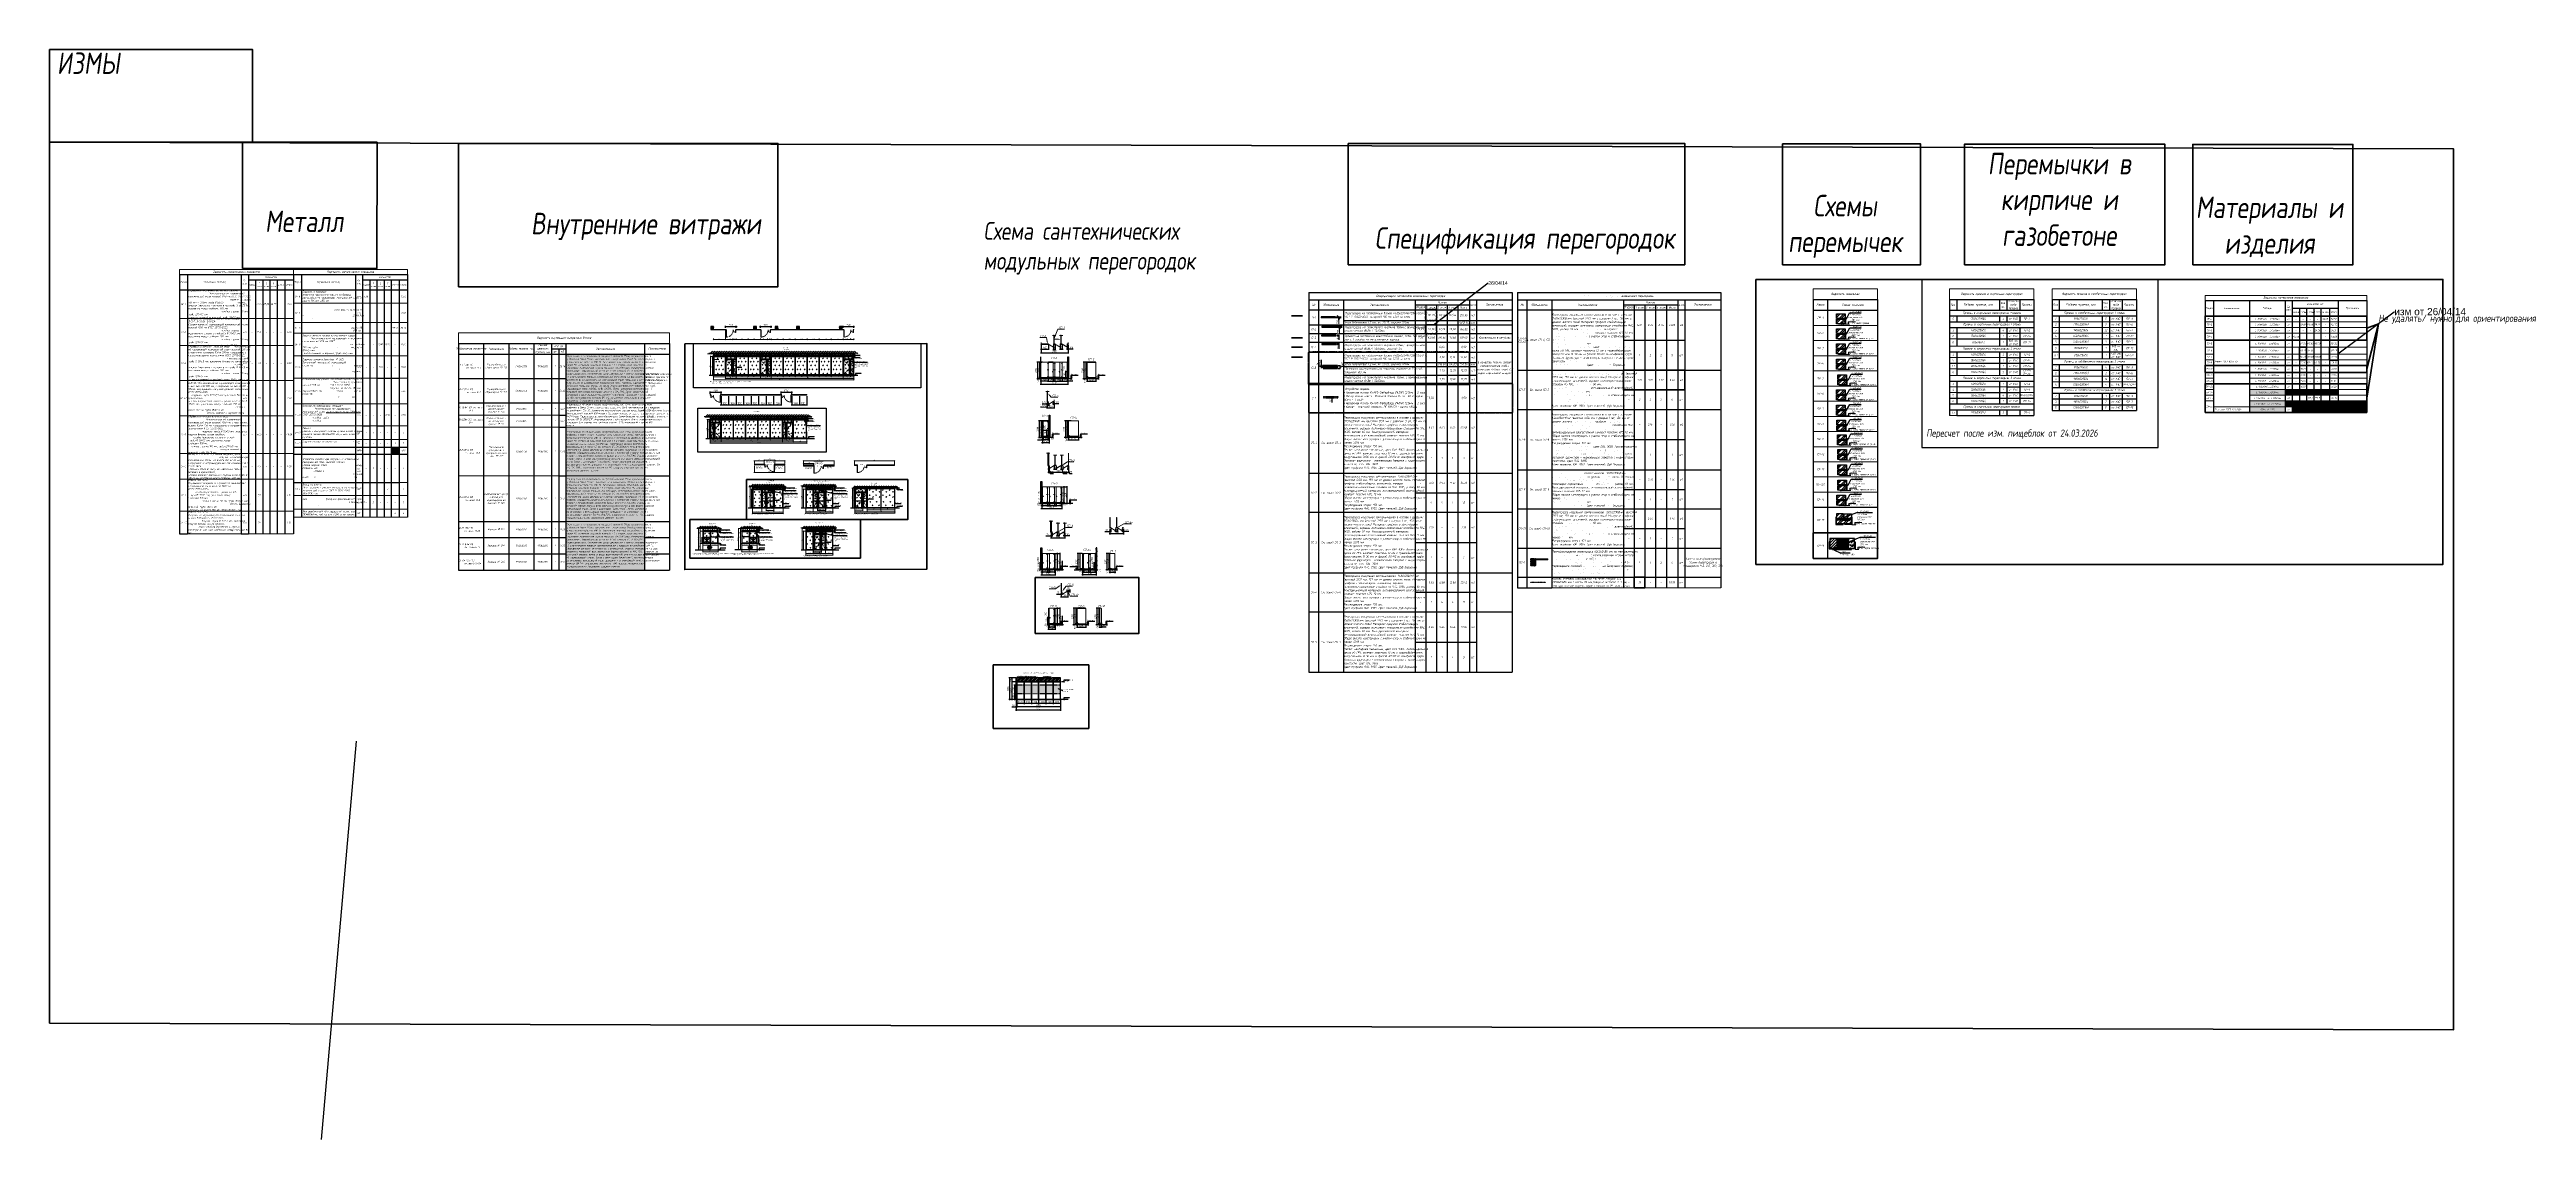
# Model space of a CAD drawing. Header units: millimetres. Extents: x 77165 to 11476408, y -193619 to 1121001.
# Drawn here: x 598442 to 944695, y 968673 to 1121001 of the extents above; entities that cross this region are included whole.
import ezdxf
from ezdxf import colors
from ezdxf.entities.mleader import LeaderData, LeaderLine
from ezdxf.enums import TextEntityAlignment as Align
from ezdxf.math import Vec2, Vec3

# ---------------------------------------------------------------- set-up
doc = ezdxf.new("R2010")
doc.units = ezdxf.units.MM
for name, pattern in [('ACAD_ISO03W100', [30, 12, -18]), ('CENTER', [50.8, 31.75, -6.35, 6.35, -6.35]), ('DASHED', [0.75, 0.5, -0.25]), ('GOST2.303 4', [7, 5, -2, 0]), ('Hidden2', [4.7625, 3.175, -1.5875]), ('Штриховая', [282.222223, 141.111112, -141.111112])]:
    doc.linetypes.add(name, pattern=pattern)
doc.layers.get('Defpoints').update_dxf_attribs({"color": 3})
for name, color, linetype, lineweight in [('A-KIRPICH-DIM', 250, 'Continuous', 9), ('A-Wall', 50, 'Continuous', 15), ('Dimensions', 250, 'Continuous', 9), ('АР Текст', 7, 'Continuous', 9), ('АР.РД_Размеры', 174, 'Continuous', 15), ('АР_Двери', 5, 'Continuous', 18), ('АР_Двери_Новые', 250, 'Continuous', 9), ('АР_Колонны', 5, 'Continuous', 30), ('АР_колонны штриховка', 193, 'Continuous', 5), ('АР_Окна', 5, 'Continuous', 5), ('АР_Оси_Разм', 7, 'Continuous', 15), ('АР_Панели внутренние', 250, 'Continuous', 30), ('АР_Перегородки витражные', 152, 'Continuous', 13), ('АР_Перегородки ГКЛ', 192, 'Continuous', 30), ('АР_Перегородки пеноблок', 174, 'Continuous', 25), ('АР_Перегородки пеноблок спртзал', 130, 'Continuous', 30), ('АР_Перегородки сантехнические', 7, 'Continuous', 0), ('АР_Перегородки_кирпич', 244, 'Continuous', 20), ('АР_Перегородки_кирпич_Штрих', 244, 'Continuous', 5), ('АР_размер', 250, 'Continuous', 5), ('АР_Стена кирпич', 7, 'Continuous', 30), ('АР_Текст', 250, 'Continuous', 5), ('АР_Утеплитель', 250, 'Continuous', 9), ('План-линии', 250, 'Continuous', 9), ('РД-АР наименование перегородок', 6, 'Continuous', 15), ('Тонкая линия', 250, 'Continuous', 18), ('ТХ_Трансформ перегорордка', 250, 'Continuous', 5), ('Штриховка', 253, 'Continuous', 13)]:
    doc.layers.add(name, color=color, linetype=linetype, lineweight=lineweight)
for name, color, linetype in [('АР.РД_Экран ПБ', 20, 'DASHED'), ('АР_Таблицы', 250, 'Continuous'), ('АР_Текст РД', 5, 'Continuous'), ('АР_Эскизы дверей', 7, 'Continuous')]:
    doc.layers.add(name, color=color, linetype=linetype)
doc.layers.add('АР_ПБ_Двери', color=7, linetype='Continuous', lineweight=15, true_color=0xdb0000)
doc.layers.add('АР_Размеры', color=250, linetype='Continuous', lineweight=5, plot=False)
doc.styles.add('$0$SIMPLEX', font='simplex.shx', dxfattribs={"width": 0.75, "oblique": 7})
doc.styles.add('ISOCPEUR', font='isocpeur.ttf', dxfattribs={"width": 0.7, "height": 270})
doc.styles.add('OTMETKA', font='SIMPLEX.shx', dxfattribs={"width": 0.75})
doc.styles.get("Standard").update_dxf_attribs({"font": 'arial.ttf'})
doc.styles.add('Архитект', font='isocpeur.ttf', dxfattribs={"width": 0.8, "oblique": 8})
doc.styles.add('Архитектурный размер', font='isocpeur.ttf', dxfattribs={"width": 0.8, "oblique": 8})
doc.dimstyles.new('Linear-120', dxfattribs={"dimtxt": 120, "dimasz": 75, "dimexe": 50, "dimexo": 75, "dimgap": 50, "dimtad": 1, "dimdec": 0, "dimrnd": 5, "dimzin": 9, "dimtxsty": 'Архитект', "dimblk": 'ARCHTICK', "dimcen": 150, "dimdle": 50, "dimclrd": 256, "dimclre": 256, "dimclrt": 256, "dimadec": 0, "dimazin": 0, "dimtfac": 1, "dimtdec": 0, "dimtmove": 0, "dimatfit": 2, "dimfxl": 1, "dimlwd": -1, "dimlwe": -1, "dimarcsym": 0})
doc.dimstyles.new('R_100', dxfattribs={"dimtxt": 270, "dimasz": 120, "dimexe": 100, "dimexo": 100, "dimgap": 80, "dimtad": 1, "dimdec": 0, "dimrnd": 5, "dimzin": 0, "dimdsep": 46, "dimtxsty": 'ISOCPEUR', "dimblk": 'ARCHTICK', "dimcen": 100, "dimdle": 100, "dimclrd": 256, "dimclre": 256, "dimclrt": 256, "dimadec": 0, "dimazin": 0, "dimtfac": 2, "dimtdec": 0, "dimtofl": 0, "dimtmove": 1, "dimatfit": 3, "dimfxl": 1, "dimtvp": 3, "dimtolj": 1, "dimtzin": 0, "dimarcsym": 0})
doc.dimstyles.new('R_50', dxfattribs={"dimtxt": 200, "dimasz": 75, "dimexe": 50, "dimexo": 50, "dimgap": 50, "dimtad": 1, "dimdec": 0, "dimrnd": 5, "dimzin": 0, "dimdsep": 46, "dimtxsty": 'Архитектурный размер', "dimblk": 'OBLIQUE', "dimcen": 0, "dimdle": 50, "dimclrd": 256, "dimclre": 256, "dimclrt": 256, "dimadec": 0, "dimazin": 0, "dimtm": 1e-09, "dimtfac": 2, "dimtdec": 0, "dimtmove": 1, "dimatfit": 3, "dimfxl": 1, "dimtvp": 3, "dimtfill": 1, "dimtolj": 1, "dimtzin": 0, "dimarcsym": 0})
pattern_1 = [(45, (-322291.2206, 48225.6814), (-1.122532015, 1.122532015), []), (135, (-322291.2206, 48225.6814), (-1.122532015, -1.122532015), [])]
pattern_2 = [(45, (-322291.2206, 48226.3237), (-1.122532015, 1.122532015), []), (135, (-322291.2206, 48226.3237), (-1.122532015, -1.122532015), [])]
pattern_3 = [(45, (-320975.2087, 48225.6811), (-1.122532015, 1.122532015), []), (135, (-320975.2087, 48225.6811), (-1.122532015, -1.122532015), [])]
pattern_4 = [(45, (-320975.2087, 48226.3233), (-1.122532015, 1.122532015), []), (135, (-320975.2087, 48226.3233), (-1.122532015, -1.122532015), [])]
pattern_5 = [(45, (-320976.1776, 48225.6811), (-1.122532015, 1.122532015), []), (135, (-320976.1776, 48225.6811), (-1.122532015, -1.122532015), [])]
pattern_6 = [(45, (-320976.1776, 48226.3233), (-1.122532015, 1.122532015), []), (135, (-320976.1776, 48226.3233), (-1.122532015, -1.122532015), [])]
pattern_7 = [(45, (-320975.1568, 48225.6811), (-1.122532015, 1.122532015), []), (135, (-320975.1568, 48225.6811), (-1.122532015, -1.122532015), [])]
pattern_8 = [(45, (-320975.1568, 48226.3233), (-1.122532015, 1.122532015), []), (135, (-320975.1568, 48226.3233), (-1.122532015, -1.122532015), [])]
pattern_9 = [(45, (-320976.408, 48225.6811), (-1.122532015, 1.122532015), []), (135, (-320976.408, 48225.6811), (-1.122532015, -1.122532015), [])]
pattern_10 = [(45, (-320976.408, 48226.3233), (-1.122532015, 1.122532015), []), (135, (-320976.408, 48226.3233), (-1.122532015, -1.122532015), [])]
pattern_11 = [(45, (875974.7, 1093287.8), (-404.112, 404.112), []), (45, (876244.1, 1093287.8), (-404.112, 404.112), [])]
pattern_12 = [(45, (875974.7, 1091168.2), (-404.112, 404.112), []), (45, (876244.1, 1091168.2), (-404.112, 404.112), [])]
pattern_13 = [(45, (875974.7, 1089062.74), (-404.112, 404.112), []), (45, (876244.1, 1089062.74), (-404.112, 404.112), [])]
pattern_14 = [(45, (875974.7, 1084739.73), (-404.112, 404.112), []), (45, (876244.1, 1084739.73), (-404.112, 404.112), [])]
pattern_15 = [(45, (875974.7, 1082614.5), (-404.112, 404.112), []), (45, (876244.1, 1082614.5), (-404.112, 404.112), [])]
pattern_16 = [(45, (876020.06, 1080494.6), (-404.112, 404.112), []), (45, (876289.47, 1080494.6), (-404.112, 404.112), [])]
pattern_17 = [(45, (876167, 1072147.75), (-404.112, 404.112), []), (45, (876436.4, 1072147.75), (-404.112, 404.112), [])]
pattern_18 = [(45, (876129.97, 1078483.84), (-404.112, 404.112), []), (45, (876399.4, 1078483.84), (-404.112, 404.112), [])]
pattern_19 = [(45, (876167, 1076398.34), (-404.112, 404.112), []), (45, (876436.4, 1076398.34), (-404.112, 404.112), [])]
pattern_20 = [(45, (876020.06, 1070041.65), (-404.112, 404.112), []), (45, (876289.47, 1070041.65), (-404.112, 404.112), [])]
pattern_21 = [(45, (875959.04, 1095399.86), (-404.112, 404.112), []), (45, (876228.45, 1095399.86), (-404.112, 404.112), [])]
pattern_22 = [(45, (0.001, 3770.37), (-112.253, 112.253), [])]
pattern_23 = [(45, (0.001, 3550.37), (-112.253, 112.253), [])]
pattern_24 = [(0, (640597.23, 891365.935), (63.5, 63.5), [31.75, -95.25]), (90, (640613.105, 891350.06), (-63.5, 63.5), [31.75, -95.25])]
pattern_25 = [(0, (633398.705, 891365.935), (63.5, 63.5), [31.75, -95.25]), (90, (633414.58, 891350.06), (-63.5, 63.5), [31.75, -95.25])]
pattern_26 = [(0, (640597.23, 885508.106), (63.5, 63.5), [31.75, -95.25]), (90, (640613.105, 885492.23), (-63.5, 63.5), [31.75, -95.25])]
pattern_27 = [(45, (876167, 1086839.2), (-404.112, 404.112), []), (45, (876436.4, 1086839.2), (-404.112, 404.112), [])]
pattern_28 = [(45, (876167, 1074266.54), (-404.112, 404.112), []), (45, (876436.4, 1074266.54), (-404.112, 404.112), [])]

# ---------------------------------------------------------------- blocks, each defined once
blk = doc.blocks.new('*T1214')
at = {"layer": 'АР Текст', "color": 0, "linetype": 'ByBlock', "lineweight": -2, "ltscale": 100, "transparency": 16777216}
for p, q in [((0, 0), (28434, 0)), ((0, 0), (0, -2400)), ((28434, 0), (28434, -2400)), ((29134, 0), (57567, 0)), ((29134, 0), (29134, -2400)), ((57567, 0), (57567, -2400)), ((0, -1000), (28434, -1000)), ((0, -2400), (28434, -2400)), ((1334, -1000), (1334, -2400)), ((4834, -1000), (4834, -2400)), ((14834, -1000), (14834, -2400)), ((14834, -1700), (22434, -1700)), ((16334, -1700), (16334, -2400)), ((17834, -1700), (17834, -2400)), ((19334, -1700), (19334, -2400)), ((20834, -1700), (20834, -2400)), ((22434, -1000), (22434, -2400)), ((23434, -1000), (23434, -2400)), ((29134, -1000), (57567, -1000)), ((29134, -2400), (57567, -2400)), ((30467, -1000), (30467, -2400)), ((33967, -1000), (33967, -2400)), ((43967, -1000), (43967, -2400)), ((43967, -1700), (51567, -1700)), ((45467, -1700), (45467, -2400)), ((46967, -1700), (46967, -2400)), ((48467, -1700), (48467, -2400)), ((49967, -1700), (49967, -2400)), ((51567, -1000), (51567, -2400)), ((52567, -1000), (52567, -2400)), ((0, -4517), (28434, -4517)), ((0, -5717), (28434, -5717)), ((0, -6917), (28434, -6917)), ((4834, -3900), (28434, -3900)), ((43967, -6630), (52567, -6630)), ((0, -8317), (28434, -8317)), ((4834, -9752), (23434, -9752)), ((4834, -10318), (23434, -10318)), ((0, -12718), (28434, -12718)), ((1334, -12718), (1334, -16768)), ((4834, -11518), (23434, -11518)), ((23434, -12718), (23434, -16768)), ((29134, -10860), (57567, -10860)), ((43967, -13590), (52567, -13590)), ((0, -16768), (28434, -16768)), ((29134, -16320), (57567, -16320)), ((43967, -20551), (52567, -20551)), ((14834, -20998), (23434, -20998)), ((0, -25228), (28434, -25228)), ((29134, -24781), (57567, -24781)), ((43967, -27511), (52567, -27511)), ((0, -30689), (28434, -30689)), ((14834, -27959), (23434, -27959)), ((29134, -30241), (57567, -30241)), ((43967, -32971), (52567, -32971)), ((14834, -34919), (23434, -34919)), ((29134, -35701), (57567, -35701)), ((0, -39149), (28434, -39149)), ((29134, -39751), (57567, -39751)), ((29134, -41241), (33967, -41241)), ((0, -44609), (28434, -44609)), ((14834, -41879), (23434, -41879)), ((14834, -48839), (23434, -48839)), ((0, -53069), (28434, -53069))]:
    blk.add_line(p, q, dxfattribs=at)
at = {"layer": 'АР Текст', "color": 0, "linetype": 'ByBlock', "lineweight": 30, "ltscale": 100, "transparency": 16777216}
for p, q in [((0, -2400), (0, -53069)), ((1334, -2400), (1334, -12718)), ((4834, -2400), (4834, -53069)), ((14834, -2400), (14834, -53069)), ((16334, -2400), (16334, -53069)), ((17834, -2400), (17834, -53069)), ((19334, -2400), (19334, -53069)), ((20834, -2400), (20834, -53069)), ((22434, -2400), (22434, -53069)), ((23434, -2400), (23434, -12718)), ((28434, -2400), (28434, -53069)), ((29134, -2400), (29134, -41241)), ((30467, -2400), (30467, -41241)), ((33967, -2400), (33967, -41241)), ((43967, -2400), (43967, -41241)), ((45467, -2400), (45467, -41241)), ((46967, -2400), (46967, -41241)), ((48467, -2400), (48467, -41241)), ((49967, -2400), (49967, -41241)), ((51567, -2400), (51567, -41241)), ((52567, -2400), (52567, -41241)), ((57567, -2400), (57567, -41241)), ((1334, -16768), (1334, -53069)), ((23434, -16768), (23434, -53069))]:
    blk.add_line(p, q, dxfattribs=at)
at = {"layer": 'АР Текст', "color": 0, "linetype": 'ByBlock', "ltscale": 100, "transparency": 16777216}
blk.add_line((33967, -41241), (57567, -41241), dxfattribs=at)
at = {"layer": 'АР Текст', "ltscale": 100, "transparency": 16777216, "style": 'Архитект'}
for s, insert, char_height, width, attachment_point in [('П-1', (667, -3459), 300, 1166.89, 5), ('-Перегородка из газобетонных блоков I/625х250х100/D500/B5,0 по ГОСТ Р 70522-2022, толщиной 100 мм D250 на клею            ', (4884, -3150), 288, 9900, 4), ('{\\C1;-}', (15584, -3150), 300, 1400, 5), ('101,90', (17084, -3150), 300, 1400, 5), ('90,72', (18584, -3150), 300, 1400, 5), ('89,34', (20084, -3150), 300, 1400, 5), ('281.96', (21634, -3150), 300, 1500, 5), ('м3', (22934, -3150), 300, 900, 5), ('Перегородка модульная сантехническая в составе с дверьми 1900x2300(h)мм (высотой 2150 мм с дверьми 2 шт, 150 мм от уровня чистого пола) Материал профиля стабилизации: алюминий, окрашен полимерно-порошковым способом по RAL 9005, размер 60 мм. Конструкционный материал: антивандальный влагостойкий компакт пластик HPL 12 мм.^JОбщая высота конструкции с учетом опор и стабилизации не менее: 2300 мм.^JРегулируемые опоры: 150 мм.^JПетли: накладные несъемные, цвет RAL 9005. Антивандальная ручка из HPL компакт пластика 12 мм с травмобезопасным закруглением R=30 мм и фаской R2+R2 со шлифовкой среза.^JЗапорная фурнитура – нержавеющая завертка с индикатором занятости, цвет RAL 9005.^JЦвет профиля: RAL 9005. Цвет панелей: Дуб Бородино ', (34017, -6630), 300, 9900, 4), ('П-3', (667, -6317), 300, 1166.89, 5), ('П-2', (667, -5117), 300, 1166.89, 5), ('-Цементные внутренние влагостойкие панели, толщ. 12,5 мм в 2 слоя с 1 стороны на металлическом каркасе', (4884, -6317), 288, 9900, 4), ('Сетка базальтовая 1,2 мм, яч. 25х25, ширина 100мм', (4884, -4209), 288, 9900, 4), ('-Перегородка из полнотелого кирпича 120мм,с армированием кладки сеткой %%C4Вр-I 50х50мм', (4884, -5117), 300, 9900, 4), ('29,93', (15584, -5117), 300, 1400, 5), ('7,70', (15584, -6317), 300, 1400, 5), ('100,65', (17084, -6317), 300, 1400, 5), ('{\\C1;57,90', (17084, -5117), 300, 1400, 5), ('118.96', (18584, -6317), 300, 1400, 5), ('32,20', (18584, -5117), 300, 1400, 5), ('26,82', (20084, -5117), 300, 1400, 5), ('72,68', (20084, -6317), 300, 1400, 5), ('6458.00', (21634, -4209), 300, 1500, 5), ('146.85', (21634, -5117), 300, 1500, 5), ('181,03', (21634, -6317), 300, 1500, 5), ('м.п.', (22934, -4209), 300, 900, 5), ('м3', (22934, -5117), 300, 900, 5), ('м2', (22934, -6317), 300, 900, 5), ('Инсталляция в санузлах', (25934, -6317), 300, 4900, 5), ('СП-6/ СП-6*', (29800, -6630), 300, 1166.89, 5), ('-', (44717, -4515), 300, 1400, 5), ('4.37', (46217, -4515), 300, 1400, 5), ('8.74', (47717, -4515), 300, 1400, 5), ('8.74', (49217, -4515), 300, 1400, 5), ('21.85', (50767, -4515), 300, 1500, 5), ('м2', (52067, -4515), 300, 900, 5), ('П-4', (667, -7617), 300, 1166.89, 5), ('П-5', (667, -10518), 300, 1166.89, 5), ('Сетка базальтовая 1,2 мм, яч. 25х25, ширина 100мм', (4884, -10035), 288, 9900, 4), ('-Перегородка из полнотелого кирпича 60мм,с армированием кладки сеткой %%C4Вр-I 50х50мм, высотой 2м', (4884, -7617), 300, 9900, 4), ('-Перегородка из газобетонных блоков I/625х250х100/D500/B5,0 по ГОСТ Р 70522-2022, толщиной 100 мм D250 на клею ', (4884, -9034), 288, 9900, 4), ('190.00', (18584, -10035), 300, 1400, 5), ('0,60', (18584, -7617), 300, 1400, 5), ('6,10', (18584, -9034), 300, 1400, 5), ('190,00', (20084, -10035), 300, 1400, 5), ('8,36', (20084, -9034), 300, 1400, 5), ('190,00', (21634, -10035), 300, 1500, 5), ('14,46', (21634, -9034), 300, 1500, 5), ('0,60', (21634, -7617), 300, 1500, 5), ('м.п.', (22934, -10035), 300, 900, 5), ('м3', (22934, -7617), 300, 900, 5), ('м3', (22934, -9034), 300, 900, 5), ('в качестве гибких связей металлические скобы диаметром 4-6мм, через 6,8 рядов кирпичной кладки', (25934, -10518), 300, 4900, 5), ('\\A1; Устройство экрана:\\P{\\fSymbol|b0|i0|c2|p18;· }Негорючая плита КНАУФ Файерборд (ПНКФ) 12.5мм - 2 слоя;\\P{\\fSymbol|b0|i0|c2|p18;· }Минеральная плита "Rockwool Флекси Баттс" 40 кг/куб.м.   - 50мм - 1 слой;\\P{\\fSymbol|b0|i0|c2|p18;· }Негорючая плита КНАУФ Файерборд (ПНКФ) 12.5мм - 2 слоя;\\P{\\fSymbol|b0|i0|c2|p18;· }Каркас - стальной профиль ПС 100/50 с шагом 400мм.', (4884, -14743), 300, 9900, 4), ('-Перегородка из полнотелого кирпича 120мм, с армированием кладки сеткой %%C4Вр-I 50х50мм', (4884, -12118), 300, 9900, 4), ('-Зачеканка минераловатными плитами, плотностью 75кг/м3, толщиной {\\C1;180 мм}', (4884, -10918), 288, 9900, 4), ('7,30', (18584, -12118), 300, 1400, 5), ('7.30', (18584, -10918), 300, 1400, 5), ('12,70', (20084, -10918), 300, 1400, 5), ('9,90', (20084, -12118), 300, 1400, 5), ('12,70', (21634, -10918), 300, 1500, 5), ('17,20', (21634, -12118), 300, 1500, 5), ('м3', (22934, -10918), 300, 900, 5), ('м3', (22934, -12118), 300, 900, 5), ('СП-7', (29800, -13590), 300, 1166.89, 5), ('Перегородка модульная сантехническая {\\C1;700}x2300(h) мм (высотой 2150 мм, 150 мм от уровня чистого пола). Материал профиля стабилизации: алюминий, окрашен полимерно-порошковым способом по RAL 9005, размер 60 мм.^JКонструкционный материал: антивандальный влагостойкий компакт пластик HPL 12 мм.^JОбщая высота конструкции с учетом опор и стабилизации не менее: 2300 мм.^JРегулируемые опоры: 150 мм.^JЦвет профиля: RAL 9005. Цвет панелей: Дуб Бородино ', (34017, -13590), 300, 9900, 4), ('-', (44717, -12225), 300, 1400, 5), ('3.22', (46217, -12225), 300, 1400, 5), ('3.22', (47717, -12225), 300, 1400, 5), ('3.22', (49217, -12225), 300, 1400, 5), ('9.66', (50767, -12225), 300, 1500, 5), ('м2', (52067, -12225), 300, 900, 5), ('Э-1', (667, -14743), 300, 1166.89, 5), ('Перегородка модульная сантехническая в составе с дверьми 3750x2300(h) мм (высотой 2150 мм с дверями 3 шт, 150 мм от уровня чистого пола) Материал профиля стабилизации: алюминий, окрашен полимерно-порошковым способом по RAL 9005, размер 60 мм. Конструкционный материал: антивандальный влагостойкий компакт пластик HPL 12 мм.^JОбщая высота конструкции с учетом опор и стабилизации не менее: 2300 мм.^JРегулируемые опоры: 150 мм.^JПетли: накладные несъемные, цвет RAL 9005. Антивандальная ручка из HPL компакт пластика 12 мм с травмобезопасным закруглением R=30 мм и фаской R2+R2 со шлифовкой среза.^JЗапорная фурнитура – нержавеющая завертка с индикатором занятости, цвет RAL 9005.^JЦвет профиля: RAL 9005. Цвет панелей: Дуб Бородино ', (4884, -20998), 300, 9900, 4), ('9,50', (17084, -14743), 300, 1400, 5), ('9,50', (21634, -14743), 300, 1500, 5), ('м2', (22934, -14743), 300, 900, 5), ('Перегородка модульная сантехническая в составе с дверьми {\\C1;940}x2300(h)мм (высотой 2150 мм с дверью 1 шт, 150 мм от уровня чистого пола) Материал профиля стабилизации: алюминий, окрашен полимерно-порошковым способом по RAL 9005, размер 60 мм. Конструкционный материал: антивандальный влагостойкий компакт пластик HPL 12 мм.^JОбщая высота конструкции с учетом опор и стабилизации не менее: 2300 мм.^JРегулируемые опоры: 150 мм.^JПетли: накладные несъемные, цвет RAL 9005. Антивандальная ручка из HPL компакт пластика 12 мм с травмобезопасным закруглением R=30 мм и фаской R2+R2 со шлифовкой среза.^JЗапорная фурнитура – нержавеющая завертка с индикатором занятости, цвет RAL 9005.^JЦвет профиля: RAL 9005. Цвет панелей: Дуб Бородино ', (34017, -20551), 300, 9900, 4), ('-', (15584, -18883), 300, 1400, 5), ('8.63', (17084, -18883), 300, 1400, 5), ('8.63', (18584, -18883), 300, 1400, 5), ('8.63', (20084, -18883), 300, 1400, 5), ('25.88', (21634, -18883), 300, 1500, 5), ('м2', (22934, -18883), 300, 900, 5), ('СП-8', (29800, -20551), 300, 1166.89, 5), ('-', (44717, -18436), 300, 1400, 5), ('-', (46217, -18436), 300, 1400, 5), ('2.16', (47717, -18436), 300, 1400, 5), ('-', (49217, -18436), 300, 1400, 5), ('2.16', (50767, -18436), 300, 1500, 5), ('м2', (52067, -18436), 300, 900, 5), ('СП-1', (667, -20998), 300, 1166.89, 5), ('Перегородка модульная сантехническая  1240x2300(h)мм (высотой 2150 мм, 150 мм от уровня чистого пола). Материал профиля стабилизации: алюминий, окрашен полимерно-порошковым способом по RAL 9005, размер 60 мм.^JКонструкционный материал: антивандальный влагостойкий компакт пластик HPL 12 мм.^JОбщая высота конструкции с учетом опор и стабилизации не менее: 2300 мм.^JРегулируемые опоры: 150 мм.^JЦвет профиля: RAL 9005. Цвет панелей: Дуб Бородино ', (4884, -27959), 300, 9900, 4), ('-', (15584, -26594), 300, 1400, 5), ('11.41', (17084, -26594), 300, 1400, 5), ('11.41', (18584, -26594), 300, 1400, 5), ('11.41', (20084, -26594), 300, 1400, 5), ('34.22', (21634, -26594), 300, 1500, 5), ('м2', (22934, -26594), 300, 900, 5), ('СП-9', (29800, -27511), 300, 1166.89, 5), ('Перегородка модульная сантехническая  1200x2300(h)мм (высотой 2150 мм, 150 мм от уровня чистого пола). Материал профиля стабилизации: алюминий, окрашен полимерно-порошковым способом по RAL 9005, размер 60 мм.^JКонструкционный материал: антивандальный влагостойкий компакт пластик HPL 12 мм.^JОбщая высота конструкции с учетом опор и стабилизации не менее: 2300 мм.^JРегулируемые опоры: 150 мм.^JЦвет профиля: RAL 9005. Цвет панелей: Дуб Бородино ', (34017, -27511), 300, 9900, 4), ('-', (44717, -26146), 300, 1400, 5), ('-', (46217, -26146), 300, 1400, 5), ('2.76', (47717, -26146), 300, 1400, 5), ('-', (49217, -26146), 300, 1400, 5), ('2.76', (50767, -26146), 300, 1500, 5), ('м2', (52067, -26146), 300, 900, 5), ('СП-2', (667, -27959), 300, 1166.89, 5), ('Перегородка модульная сантехническая в составе с дверьми 950x2300(h) мм (высотой 2150 мм с дверью 1 шт, 150 мм от уровня чистого пола) Материал профиля стабилизации: алюминий, окрашен полимерно-порошковым способом по RAL 9005, размер 60 мм. Конструкционный материал: антивандальный влагостойкий компакт пластик HPL 12 мм.^JОбщая высота конструкции с учетом опор и стабилизации не менее: 2300 мм.^JРегулируемые опоры: 150 мм.^JПетли: накладные несъемные, цвет RAL 9005. Антивандальная ручка из HPL компакт пластика 12 мм с травмобезопасным закруглением R=30 мм и фаской R2+R2 со шлифовкой среза.^JЗапорная фурнитура – нержавеющая завертка с индикатором занятости, цвет RAL 9005.^JЦвет профиля: RAL 9005. Цвет панелей: Дуб Бородино ', (4884, -34919), 300, 9900, 4), ('-', (15584, -32804), 300, 1400, 5), ('2.19', (17084, -32804), 300, 1400, 5), ('-', (18584, -32804), 300, 1400, 5), ('-', (20084, -32804), 300, 1400, 5), ('2.19', (21634, -32804), 300, 1500, 5), ('м2', (22934, -32804), 300, 900, 5), ('СП-10', (29800, -32971), 300, 1166.89, 5), ('-', (44717, -31606), 300, 1400, 5), ('-', (46217, -31606), 300, 1400, 5), ('0.46', (47717, -31606), 300, 1400, 5), ('-', (49217, -31606), 300, 1400, 5), ('0.46', (50767, -31606), 300, 1500, 5), ('м2', (52067, -31606), 300, 900, 5), ('СП-3', (667, -34919), 300, 1166.89, 5), ('ПТ-1', (29800, -37726), 300, 1166.89, 5), ('-', (44717, -37726), 300, 1400, 5), ('1', (46217, -37726), 300, 1400, 5), ('1', (47717, -37726), 300, 1400, 5), ('2', (49217, -37726), 300, 1400, 5), ('4', (50767, -37726), 300, 1500, 5), ('шт.', (52067, -37726), 300, 900, 5), ('Замена трансформируемых глухих перегородок в помещениях 143, 217, 303, 318 ', (55067, -37726), 300, 4900, 5), ('Перегородка модульная сантехническая  1400x2300(h) мм (высотой 2150 мм, 150 мм от уровня чистого пола). Материал профиля стабилизации: алюминий, окрашен полимерно-порошковым способом по RAL 9005, размер 60 мм.^JКонструкционный материал: антивандальный влагостойкий компакт пластик HPL 12 мм.^JОбщая высота конструкции с учетом опор и стабилизации не менее: 2300 мм.^JРегулируемые опоры: 150 мм.^JЦвет профиля: RAL 9005. Цвет панелей: Дуб Бородино ', (4884, -41879), 300, 9900, 4), ('-', (15584, -40514), 300, 1400, 5), ('9.66', (17084, -40514), 300, 1400, 5), ('12.88', (18584, -40514), 300, 1400, 5), ('12.88', (20084, -40514), 300, 1400, 5), ('35.42', (21634, -40514), 300, 1500, 5), ('м2', (22934, -40514), 300, 900, 5), ('Панель стеновая кубообразная Perfaten Pergola 6/2-4, 2980х80х80 мм с шагом 80 мм,толщина металла 2–3 мм, текстура светлое дерево, группа горючести НГ или аналог', (34017, -40496), 300, 9900, 4), ('-', (44717, -40496), 300, 1400, 5), ('18', (46217, -40496), 300, 1400, 5), ('-', (47717, -40496), 300, 1400, 5), ('-', (49217, -40496), 300, 1400, 5), ('18.00', (50767, -40496), 300, 1500, 5), ('шт. ', (52067, -40496), 300, 900, 5), ('СП-4', (667, -41879), 300, 1166.89, 5), ('Перегородка модульная сантехническая в составе с дверьми 2800x2300(h)мм (высотой 2150 мм с дверьми 3 шт, 150 мм от уровня чистого пола) Материал профиля стабилизации: алюминий, окрашен полимерно-порошковым способом по RAL 9005, размер 60 мм. Конструкционный материал: антивандальный влагостойкий компакт пластик HPL 12 мм.^JОбщая высота конструкции с учетом опор и стабилизации не менее: 2300 мм.^JРегулируемые опоры: 150 мм.^JПетли: накладные несъемные, цвет RAL 9005. Антивандальная ручка из HPL компакт пластика 12 мм с травмобезопасным закруглением R=30 мм и фаской R2+R2 со шлифовкой среза.^JЗапорная фурнитура – нержавеющая завертка с индикатором занятости, цвет RAL 9005.^JЦвет профиля: RAL 9005. Цвет панелей: Дуб Бородино ', (4884, -48839), 300, 9900, 4), ('-', (15584, -46724), 300, 1400, 5), ('6.44', (17084, -46724), 300, 1400, 5), ('6.44', (18584, -46724), 300, 1400, 5), ('6.44', (20084, -46724), 300, 1400, 5), ('19.32', (21634, -46724), 300, 1500, 5), ('м2', (22934, -46724), 300, 900, 5), ('СП-5', (667, -48839), 300, 1166.89, 5)]:
    blk.add_mtext(s, dxfattribs=dict(at, insert=insert, char_height=char_height, width=width, attachment_point=attachment_point))
at = {"layer": 'АР Текст', "color": 0, "ltscale": 100, "transparency": 16777216, "char_height": 300, "attachment_point": 5, "style": 'Архитект'}
for s, insert, width in [('{\\fArial|b0|i0|c204|p34;№\\P}', (667, -1700), 1233.56), ('Обозначение', (3084, -1700), 3400), ('Наименование', (9834, -1700), 9900), ('Спецификация материалов возводимых перегородок ', (14217, -500), 28333.56), ('Подвал', (15584, -2050), 1400), ('1 этаж', (17084, -2050), 1400), ('2 этаж', (18584, -2050), 1400), ('Кол-во', (18634, -1350), 7500), ('3 этаж', (20084, -2050), 1400), ('Всего', (21634, -2050), 1500), ('Ед.изм', (22934, -1700), 900), ('Примечанеие', (25934, -1700), 4900), ('{\\fArial|b0|i0|c204|p34;№\\P}', (29800, -1700), 1233.56), ('Обозначение', (32217, -1700), 3400), ('Наименование', (38967, -1700), 9900), ('Спецификация материалов возводимых перегородок ', (43350, -500), 28333.56), ('Подвал', (44717, -2050), 1400), ('1 этаж', (46217, -2050), 1400), ('2 этаж', (47717, -2050), 1400), ('Кол-во', (47767, -1350), 7500), ('3 этаж', (49217, -2050), 1400), ('Всего', (50767, -2050), 1500), ('Ед.изм', (52067, -1700), 900), ('Примечанеие', (55067, -1700), 4900)]:
    blk.add_mtext(s, dxfattribs=dict(at, insert=insert, width=width))
at = {"layer": 'АР Текст', "color": 1, "ltscale": 100, "transparency": 16777216, "char_height": 300, "style": 'Архитект'}
for s, insert, width, attachment_point in [('См. эскиз СП-6, СП-6*', (32217, -6630), 3400, 5), ('См. эскиз СП-7', (32217, -13590), 3400, 5), ('См. эскиз СП-8', (32217, -20551), 3400, 5), ('См. эскиз СП-1', (3084, -20998), 3400, 5), ('См. эскиз СП-9', (32217, -27511), 3400, 5), ('См. эскиз СП-2', (3084, -27959), 3400, 5), ('Перегородка модульная сантехническая  200x2300(h)мм (высотой 2150 мм, 150 мм от уровня чистого пола). Материал профиля стабилизации: алюминий, окрашен полимерно-порошковым способом по RAL 9005, размер 60 мм.^JКонструкционный материал: антивандальный влагостойкий компакт пластик HPL 12 мм.^JОбщая высота конструкции с учетом опор и стабилизации не менее: 2300 мм.^JРегулируемые опоры: 150 мм.^JЦвет профиля: RAL 9005. Цвет панелей: Дуб Бородино ', (34017, -32971), 9900, 4), ('См. эскиз СП-10', (32217, -32971), 3400, 5), ('См. эскиз СП-3', (3084, -34919), 3400, 5), ('{\\C256;Трансформируемая перегородка 6200x2450 мм по направляющим профилям в полу и потолке с использованием ограничителей хода, весом не более 100 кг/м2, с заполнением звукоизоляционными панелями (группы горючести - НГ), перемещение панелей предусмотреть на бесшумных подвесах, перегородки типа NAYADA SmartWall H5F или аналог, }с отбойной стойкой на противополож. стене', (34017, -37726), 9900, 4), ('См. эскиз СП-4', (3084, -41879), 3400, 5), ('См. эскиз СП-5', (3084, -48839), 3400, 5)]:
    blk.add_mtext(s, dxfattribs=dict(at, insert=insert, width=width, attachment_point=attachment_point))
at = {"layer": 'АР Текст', "color": 6, "ltscale": 100, "transparency": 16777216, "char_height": 300, "attachment_point": 5, "style": 'Архитект'}
for s, insert, width in [('-', (44717, -8745), 1400), ('1', (46217, -8745), 1400), ('2', (47717, -8745), 1400), ('2', (49217, -8745), 1400), ('5', (50767, -8745), 1500), ('шт.', (52067, -8745), 900), ('-', (44717, -14955), 1400), ('2', (46217, -14955), 1400), ('2', (47717, -14955), 1400), ('2', (49217, -14955), 1400), ('6', (50767, -14955), 1500), ('шт.', (52067, -14955), 900), ('-', (15584, -23113), 1400), ('1', (17084, -23113), 1400), ('1', (18584, -23113), 1400), ('1', (20084, -23113), 1400), ('3', (21634, -23113), 1500), ('шт.', (22934, -23113), 900), ('-', (44717, -22666), 1400), ('-', (46217, -22666), 1400), ('1', (47717, -22666), 1400), ('-', (49217, -22666), 1400), ('1', (50767, -22666), 1500), ('шт.', (52067, -22666), 900), ('-', (15584, -29324), 1400), ('4', (17084, -29324), 1400), ('4', (18584, -29324), 1400), ('4', (20084, -29324), 1400), ('12', (21634, -29324), 1500), ('шт.', (22934, -29324), 900), ('-', (44717, -28876), 1400), ('-', (46217, -28876), 1400), ('1', (47717, -28876), 1400), ('-', (49217, -28876), 1400), ('1', (50767, -28876), 1500), ('шт.', (52067, -28876), 900), ('-', (44717, -34336), 1400), ('-', (46217, -34336), 1400), ('1', (47717, -34336), 1400), ('-', (49217, -34336), 1400), ('1', (50767, -34336), 1500), ('шт.', (52067, -34336), 900), ('-', (15584, -37034), 1400), ('1', (17084, -37034), 1400), ('-', (18584, -37034), 1400), ('-', (20084, -37034), 1400), ('1', (21634, -37034), 1500), ('шт.', (22934, -37034), 900), ('-', (15584, -43244), 1400), ('3', (17084, -43244), 1400), ('4', (18584, -43244), 1400), ('4', (20084, -43244), 1400), ('11', (21634, -43244), 1500), ('шт.', (22934, -43244), 900), ('-', (15584, -50954), 1400), ('1', (17084, -50954), 1400), ('1', (18584, -50954), 1400), ('1', (20084, -50954), 1400), ('3', (21634, -50954), 1500), ('шт.', (22934, -50954), 900)]:
    blk.add_mtext(s, dxfattribs=dict(at, insert=insert, width=width))
blk = doc.blocks.new('*U939')
h = blk.add_hatch()
h.set_pattern_fill('ANSI37', scale=0.5)
h.set_pattern_definition(pattern_1)
edge = h.paths.add_edge_path()
edge.add_arc((6, -157), 0.549, 224.99854, 270)
edge.add_line((5, -157), (6, -158))
edge.add_arc((5, -156), 0.183, 90, 224.99854)
edge.add_line((5, -156), (5, -156))
edge.add_arc((5, -156), 0.183, 270, 360)
edge.add_line((5, -155), (5, -156))
edge.add_arc((5, -155), 0.427, 0, 70.7667)
edge.add_arc((5, -155), 0.427, 70.75287, 141.53052)
edge.add_arc((4, -154), 0.427, 270, 321.53052)
edge.add_line((0, -155), (4, -155))
edge.add_arc((0, -154), 0.427, 180, 270)
edge.add_line((0, -154), (0, -154))
edge.add_arc((-6, -154), 6.03, 0, 37.47615)
edge.add_arc((-1, -150), 0.305, 51.18112, 217.47615)
edge.add_arc((-6, -156), 7.99, 28.02004, 51.18112)
edge.add_arc((2, -152), 0.305, 208.02004, 334.43857)
edge.add_line((2, -152), (2, -153))
edge.add_arc((2, -152), 0.305, 34.33926, 154.44225)
edge.add_line((3, -152), (3, -152))
edge.add_arc((3, -152), 0.305, 214.34372, 325.65628)
edge.add_line((4, -152), (4, -152))
edge.add_arc((4, -152), 0.305, 34.34372, 145.65628)
edge.add_line((5, -152), (5, -152))
edge.add_arc((5, -152), 0.305, 214.34372, 325.65628)
edge.add_line((6, -152), (6, -152))
edge.add_arc((6, -152), 0.305, 34.34372, 145.65628)
edge.add_line((7, -152), (7, -152))
edge.add_arc((8, -152), 0.305, 214.34372, 325.65628)
edge.add_line((8, -152), (8, -152))
edge.add_arc((9, -152), 0.305, 34.34372, 145.65628)
edge.add_line((9, -152), (9, -152))
edge.add_arc((9, -152), 0.305, 214.34372, 325.65628)
edge.add_line((10, -152), (10, -152))
edge.add_arc((10, -152), 0.305, 34.34372, 145.65628)
edge.add_line((11, -152), (11, -152))
edge.add_arc((11, -152), 0.305, 214.34372, 325.65628)
edge.add_line((12, -152), (12, -152))
edge.add_arc((13, -152), 0.305, 34.34372, 145.65628)
edge.add_line((13, -152), (13, -152))
edge.add_arc((14, -152), 0.305, 214.34372, 325.65628)
edge.add_line((14, -152), (14, -152))
edge.add_arc((18, -205), 53, 85.94424, 94.05576)
edge.add_line((22, -152), (22, -152))
edge.add_arc((22, -152), 0.304, 0, 34.36429)
edge.add_line((22, -154), (22, -152))
edge.add_arc((22, -154), 0.305, 270, 360)
edge.add_line((13, -155), (22, -155))
edge.add_arc((13, -154), 0.427, 218.47352, 270)
edge.add_arc((12, -155), 0.427, 38.47352, 180)
edge.add_line((12, -156), (12, -155))
edge.add_arc((12, -156), 0.183, 180, 270)
edge.add_line((12, -156), (12, -156))
edge.add_arc((12, -156), 0.183, 315.00146, 450)
edge.add_line((11, -158), (12, -157))
edge.add_arc((11, -157), 0.549, 270, 315.00146)
edge.add_line((6, -158), (11, -158))
edge = h.paths.add_edge_path(flags=16)
edge.add_line((10, -157), (7, -157))
edge.add_arc((7, -157), 0.541, 180, 270)
edge.add_line((7, -157), (7, -155))
edge.add_arc((7, -155), 0.541, 90, 180)
edge.add_line((7, -155), (10, -155))
edge.add_arc((10, -155), 0.541, 0, 90)
edge.add_line((10, -155), (10, -157))
edge.add_arc((10, -157), 0.541, 270, 360)
h = blk.add_hatch()
h.set_pattern_fill('ANSI37', scale=0.5)
h.set_pattern_definition(pattern_2)
edge = h.paths.add_edge_path()
edge.add_line((11, -100), (10, -100))
edge.add_arc((10, -100), 0.427, 89.99338, 141.53279)
edge.add_arc((9, -100), 0.427, 179.99682, 321.5208, ccw=False)
edge.add_line((9, -100), (9, -99))
edge.add_arc((9, -99), 0.183, 89.9818, 180.0182, ccw=False)
edge.add_line((9, -98), (9, -98))
edge.add_arc((9, -98), 0.183, 269.99944, 405.01081)
edge.add_line((9, -98), (8, -97))
edge.add_arc((8, -98), 0.637, 53.62568, 90.95771)
edge.add_line((8, -97), (3, -97))
edge.add_arc((3, -98), 0.637, 89.04229, 126.37432)
edge.add_line((3, -97), (2, -98))
edge.add_arc((2, -98), 0.183, 134.98919, 270.00056)
edge.add_line((2, -98), (2, -98))
edge.add_arc((2, -99), 0.183, -0.0182, 90.0182, ccw=False)
edge.add_line((2, -99), (2, -100))
edge.add_arc((2, -100), 0.427, -141.5208, 0.00318, ccw=False)
edge.add_arc((1, -100), 0.427, 38.46721, 90.00662)
edge.add_line((1, -100), (0, -100))
edge.add_arc((0, -100), 0.183, 89.9818, 180.0182)
edge.add_line((0, -100), (0, -107))
edge.add_arc((0, -107), 0.306, 176.84485, 269.92113)
edge.add_line((0, -108), (1, -108))
edge.add_arc((1, -107), 0.304, 269.97813, 295.0452)
edge.add_line((1, -108), (3, -107))
edge.add_arc((3, -107), 0.305, -39.63, 115.01424, ccw=False)
edge.add_arc((-4, -101), 9.95, 301.18717, 319.274, ccw=False)
edge.add_arc((1, -110), 0.4, 111.54212, 188.45788)
edge.add_arc((1, -109), 0.602, 203.62784, 297.88064)
edge.add_arc((-4, -100), 11, 301.32018, 310.12178)
edge.add_arc((7, -114), 6.09, 109.99174, 129.84721, ccw=False)
edge.add_arc((5, -108), 0.305, 34.33696, 110.83556, ccw=False)
edge.add_line((5, -108), (6, -109))
edge.add_arc((6, -109), 0.305, 214.34291, 325.65709)
edge.add_line((6, -109), (7, -108))
edge.add_arc((7, -108), 0.305, 34.34291, 145.65709, ccw=False)
edge.add_line((7, -108), (8, -109))
edge.add_arc((8, -109), 0.305, 214.34291, 325.65709)
edge.add_line((8, -109), (9, -108))
edge.add_arc((9, -108), 0.305, 45.00818, 145.65327, ccw=False)
edge.add_line((9, -108), (10, -109))
edge.add_arc((11, -109), 0.305, 225.0039, 359.97313)
edge.add_line((11, -109), (11, -100))
edge.add_arc((11, -100), 0.183, 359.9818, 449.9818)
edge = h.paths.add_edge_path(flags=16)
edge.add_line((4, -98), (7, -98))
edge.add_arc((7, -98), 0.541, 0, 90, ccw=False)
edge.add_line((7, -98), (7, -99))
edge.add_arc((7, -99), 0.541, -90, 0, ccw=False)
edge.add_line((7, -100), (4, -100))
edge.add_arc((4, -99), 0.541, 180, 270, ccw=False)
edge.add_line((4, -99), (4, -98))
edge.add_arc((4, -98), 0.541, 90, 180, ccw=False)
edge = h.paths.add_edge_path(flags=16)
edge.add_line((4, -102), (7, -102))
edge.add_arc((7, -102), 0.541, 0, 90, ccw=False)
edge.add_line((8, -102), (8, -105))
edge.add_arc((7, -105), 0.541, -90, 0, ccw=False)
edge.add_line((7, -105), (4, -105))
edge.add_arc((4, -105), 0.541, 180, 270, ccw=False)
edge.add_line((3, -105), (3, -102))
edge.add_arc((4, -102), 0.541, 90, 180, ccw=False)
h = blk.add_hatch()
h.set_pattern_fill('ANSI37', scale=0.5)
h.set_pattern_definition(pattern_1)
edge = h.paths.add_edge_path()
edge.add_arc((53, -157), 0.549, 224.99854, 270)
edge.add_line((53, -158), (52, -157))
edge.add_arc((52, -156), 0.183, 90, 224.99854)
edge.add_line((52, -156), (52, -156))
edge.add_arc((52, -156), 0.183, 270, 360)
edge.add_line((52, -156), (52, -155))
edge.add_arc((52, -155), 0.427, 0, 141.52648)
edge.add_arc((51, -154), 0.427, 270, 321.52648)
edge.add_line((51, -155), (42, -155))
edge.add_arc((42, -154), 0.305, 180, 270)
edge.add_line((42, -154), (42, -152))
edge.add_arc((42, -152), 0.304, 145.63571, 180)
edge.add_line((42, -152), (42, -152))
edge.add_arc((46, -205), 53, 85.94424, 94.05576)
edge.add_line((50, -152), (50, -152))
edge.add_arc((50, -152), 0.305, 214.34372, 325.65628)
edge.add_line((51, -152), (51, -152))
edge.add_arc((51, -152), 0.305, 34.34372, 145.65628)
edge.add_line((52, -152), (52, -152))
edge.add_arc((53, -152), 0.305, 214.34372, 325.65628)
edge.add_line((53, -152), (53, -152))
edge.add_arc((54, -152), 0.305, 34.34372, 145.65628)
edge.add_line((54, -152), (54, -152))
edge.add_arc((54, -152), 0.305, 214.34372, 325.65628)
edge.add_line((55, -152), (55, -152))
edge.add_arc((55, -152), 0.305, 34.34372, 145.65628)
edge.add_line((56, -152), (56, -152))
edge.add_arc((56, -152), 0.305, 214.34372, 325.65628)
edge.add_line((57, -152), (57, -152))
edge.add_arc((58, -152), 0.305, 34.34372, 145.65628)
edge.add_line((58, -152), (58, -152))
edge.add_arc((59, -152), 0.305, 214.34372, 325.65628)
edge.add_line((59, -152), (59, -152))
edge.add_arc((60, -152), 0.305, 34.34372, 145.65628)
edge.add_line((60, -152), (60, -152))
edge.add_arc((61, -152), 0.305, 214.34372, 325.65628)
edge.add_line((61, -152), (61, -152))
edge.add_arc((62, -152), 0.305, 25.55775, 145.66074)
edge.add_line((62, -152), (62, -153))
edge.add_arc((62, -152), 0.305, 205.56143, 331.97996)
edge.add_arc((70, -156), 7.99, 128.81888, 151.97996)
edge.add_arc((65, -150), 0.305, 322.52385, 488.81888)
edge.add_arc((70, -154), 6.03, 142.52385, 180)
edge.add_line((64, -154), (64, -154))
edge.add_arc((64, -154), 0.427, 270, 360)
edge.add_line((64, -155), (60, -155))
edge.add_arc((60, -154), 0.427, 218.46948, 270)
edge.add_arc((59, -155), 0.427, 38.46948, 109.24713)
edge.add_arc((59, -155), 0.427, 109.2333, 180)
edge.add_line((59, -155), (59, -156))
edge.add_arc((59, -156), 0.183, 180, 270)
edge.add_line((59, -156), (59, -156))
edge.add_arc((59, -156), 0.183, 315.00146, 450)
edge.add_line((59, -157), (58, -158))
edge.add_arc((58, -157), 0.549, 270, 315.00146)
edge.add_line((58, -158), (53, -158))
edge = h.paths.add_edge_path(flags=16)
edge.add_arc((57, -157), 0.541, 270, 360)
edge.add_line((54, -157), (57, -157))
edge.add_arc((54, -157), 0.541, 180, 270)
edge.add_line((54, -155), (54, -157))
edge.add_arc((54, -155), 0.541, 90, 180)
edge.add_line((57, -155), (54, -155))
edge.add_arc((57, -155), 0.541, 0, 90)
edge.add_line((57, -157), (57, -155))
h = blk.add_hatch()
h.set_pattern_fill('ANSI37', scale=0.5)
h.set_pattern_definition(pattern_2)
edge = h.paths.add_edge_path()
edge.add_line((53, -100), (54, -100))
edge.add_arc((54, -100), 0.427, 38.46721, 90.00662, ccw=False)
edge.add_arc((55, -100), 0.427, 218.4792, 360.00318)
edge.add_line((55, -100), (55, -99))
edge.add_arc((55, -99), 0.183, 359.9818, 450.0182)
edge.add_line((55, -98), (55, -98))
edge.add_arc((55, -98), 0.183, 134.98919, 270.00056, ccw=False)
edge.add_line((55, -98), (56, -97))
edge.add_arc((57, -98), 0.637, 89.04229, 126.37432, ccw=False)
edge.add_line((57, -97), (61, -97))
edge.add_arc((61, -98), 0.637, 53.62568, 90.95771, ccw=False)
edge.add_line((61, -97), (62, -98))
edge.add_arc((62, -98), 0.183, -90.00056, 45.01081, ccw=False)
edge.add_line((62, -98), (62, -98))
edge.add_arc((62, -99), 0.183, 89.9818, 180.0182)
edge.add_line((62, -99), (62, -100))
edge.add_arc((62, -100), 0.427, 179.99682, 321.5208)
edge.add_arc((63, -100), 0.427, 89.99338, 141.53279, ccw=False)
edge.add_line((63, -100), (64, -100))
edge.add_arc((64, -100), 0.183, -0.0182, 90.0182, ccw=False)
edge.add_line((64, -100), (64, -107))
edge.add_arc((64, -107), 0.306, -89.92113, 3.15515, ccw=False)
edge.add_line((64, -108), (63, -108))
edge.add_arc((63, -107), 0.304, 244.9548, 270.02187, ccw=False)
edge.add_line((63, -108), (61, -107))
edge.add_arc((61, -107), 0.305, 64.98576, 219.63)
edge.add_arc((68, -101), 9.95, 220.726, 238.81283)
edge.add_arc((63, -110), 0.4, -8.45788, 68.45788, ccw=False)
edge.add_arc((63, -109), 0.602, 242.11936, 336.37216, ccw=False)
edge.add_arc((68, -100), 11, 229.87822, 238.67982, ccw=False)
edge.add_arc((57, -114), 6.09, 50.15279, 70.00826)
edge.add_arc((59, -108), 0.305, 69.16444, 145.66304)
edge.add_line((59, -108), (58, -109))
edge.add_arc((58, -109), 0.305, 214.34291, 325.65709, ccw=False)
edge.add_line((58, -109), (57, -108))
edge.add_arc((57, -108), 0.305, 34.34291, 145.65709)
edge.add_line((57, -108), (56, -109))
edge.add_arc((56, -109), 0.305, 214.34291, 325.65709, ccw=False)
edge.add_line((56, -109), (55, -108))
edge.add_arc((55, -108), 0.305, 34.34673, 134.99182)
edge.add_line((55, -108), (54, -109))
edge.add_arc((53, -109), 0.305, 180.02687, 314.9961, ccw=False)
edge.add_line((53, -109), (53, -100))
edge.add_arc((53, -100), 0.183, 90.0182, 180.0182, ccw=False)
edge = h.paths.add_edge_path(flags=16)
edge.add_line((60, -98), (57, -98))
edge.add_arc((57, -98), 0.541, 90, 180)
edge.add_line((57, -98), (57, -99))
edge.add_arc((57, -99), 0.541, 180, 270)
edge.add_line((57, -100), (60, -100))
edge.add_arc((60, -99), 0.541, 270, 360)
edge.add_line((60, -99), (60, -98))
edge.add_arc((60, -98), 0.541, 0, 90)
edge = h.paths.add_edge_path(flags=16)
edge.add_line((61, -102), (57, -102))
edge.add_arc((57, -102), 0.541, 90, 180)
edge.add_line((56, -102), (56, -105))
edge.add_arc((57, -105), 0.541, 180, 270)
edge.add_line((57, -105), (61, -105))
edge.add_arc((61, -105), 0.541, 270, 360)
edge.add_line((61, -105), (61, -102))
edge.add_arc((61, -102), 0.541, 0, 90)
h = blk.add_hatch()
h.set_pattern_fill('ANSI37', scale=0.5)
h.set_pattern_definition(pattern_3)
edge = h.paths.add_edge_path()
edge.add_line((1316, -154), (1316, -154))
edge.add_arc((1310, -154), 6.03, 0, 37.47615)
edge.add_arc((1315, -150), 0.305, 51.18112, 217.47615)
edge.add_arc((1310, -156), 7.99, 28.02004, 51.18112)
edge.add_arc((1318, -152), 0.305, 208.02004, 334.43857)
edge.add_line((1318, -152), (1318, -153))
edge.add_arc((1318, -152), 0.305, 34.33926, 154.44225)
edge.add_line((1319, -152), (1319, -152))
edge.add_arc((1319, -152), 0.305, 214.34372, 325.65628)
edge.add_line((1320, -152), (1320, -152))
edge.add_arc((1320, -152), 0.305, 34.34372, 145.65628)
edge.add_line((1321, -152), (1321, -152))
edge.add_arc((1321, -152), 0.305, 214.34372, 325.65628)
edge.add_line((1322, -152), (1322, -152))
edge.add_arc((1322, -152), 0.305, 34.34372, 145.65628)
edge.add_line((1323, -152), (1323, -152))
edge.add_arc((1324, -152), 0.305, 214.34372, 325.65628)
edge.add_line((1324, -152), (1324, -152))
edge.add_arc((1325, -152), 0.305, 34.34372, 145.65628)
edge.add_line((1325, -152), (1325, -152))
edge.add_arc((1326, -152), 0.305, 214.34372, 325.65628)
edge.add_line((1326, -152), (1326, -152))
edge.add_arc((1326, -152), 0.305, 34.34372, 145.65628)
edge.add_line((1327, -152), (1327, -152))
edge.add_arc((1327, -152), 0.305, 214.34372, 325.65628)
edge.add_line((1328, -152), (1328, -152))
edge.add_arc((1329, -152), 0.305, 34.34372, 145.65628)
edge.add_line((1329, -152), (1329, -152))
edge.add_arc((1330, -152), 0.305, 214.34372, 325.65628)
edge.add_line((1330, -152), (1330, -152))
edge.add_arc((1334, -205), 53, 85.94424, 94.05576)
edge.add_line((1338, -152), (1338, -152))
edge.add_arc((1338, -152), 0.304, 0, 34.36429)
edge.add_line((1338, -154), (1338, -152))
edge.add_arc((1338, -154), 0.305, 270, 360)
edge.add_line((1329, -155), (1338, -155))
edge.add_arc((1329, -154), 0.427, 218.47352, 270)
edge.add_arc((1328, -155), 0.427, 38.47352, 180)
edge.add_line((1328, -156), (1328, -155))
edge.add_arc((1328, -156), 0.183, 180, 270)
edge.add_line((1328, -156), (1328, -156))
edge.add_arc((1328, -156), 0.183, 315.00146, 450)
edge.add_line((1327, -158), (1328, -157))
edge.add_arc((1327, -157), 0.549, 270, 315.00146)
edge.add_line((1322, -158), (1327, -158))
edge.add_arc((1322, -157), 0.549, 224.99854, 270)
edge.add_line((1321, -157), (1322, -158))
edge.add_arc((1321, -156), 0.183, 90, 224.99854)
edge.add_line((1321, -156), (1321, -156))
edge.add_arc((1321, -156), 0.183, 270, 360)
edge.add_line((1321, -155), (1321, -156))
edge.add_arc((1321, -155), 0.427, 0, 70.7667)
edge.add_arc((1321, -155), 0.427, 70.75287, 141.53052)
edge.add_arc((1320, -154), 0.427, 270, 321.53052)
edge.add_line((1316, -155), (1320, -155))
edge.add_arc((1316, -154), 0.427, 180, 270)
edge = h.paths.add_edge_path(flags=16)
edge.add_line((1326, -155), (1326, -157))
edge.add_arc((1326, -157), 0.541, 270, 360)
edge.add_line((1326, -157), (1323, -157))
edge.add_arc((1323, -157), 0.541, 180, 270)
edge.add_line((1323, -157), (1323, -155))
edge.add_arc((1323, -155), 0.541, 90, 180)
edge.add_line((1323, -155), (1326, -155))
edge.add_arc((1326, -155), 0.541, 0, 90)
h = blk.add_hatch()
h.set_pattern_fill('ANSI37', scale=0.5)
h.set_pattern_definition(pattern_4)
edge = h.paths.add_edge_path()
edge.add_line((1327, -100), (1326, -100))
edge.add_arc((1326, -100), 0.427, 89.99338, 141.53279)
edge.add_arc((1325, -100), 0.427, 179.99682, 321.5208, ccw=False)
edge.add_line((1325, -100), (1325, -99))
edge.add_arc((1325, -99), 0.183, 89.9818, 180.0182, ccw=False)
edge.add_line((1325, -98), (1325, -98))
edge.add_arc((1325, -98), 0.183, 269.99944, 405.01081)
edge.add_line((1325, -98), (1324, -97))
edge.add_arc((1324, -98), 0.637, 53.62568, 90.95771)
edge.add_line((1324, -97), (1319, -97))
edge.add_arc((1319, -98), 0.637, 89.04229, 126.37432)
edge.add_line((1319, -97), (1318, -98))
edge.add_arc((1318, -98), 0.183, 134.98919, 270.00056)
edge.add_line((1318, -98), (1318, -98))
edge.add_arc((1318, -99), 0.183, -0.0182, 90.0182, ccw=False)
edge.add_line((1318, -99), (1318, -100))
edge.add_arc((1318, -100), 0.427, -141.5208, 0.00318, ccw=False)
edge.add_arc((1317, -100), 0.427, 38.46721, 90.00662)
edge.add_line((1317, -100), (1316, -100))
edge.add_arc((1316, -100), 0.183, 89.9818, 180.0182)
edge.add_line((1316, -100), (1316, -107))
edge.add_arc((1316, -107), 0.306, 176.84485, 269.92113)
edge.add_line((1316, -108), (1317, -108))
edge.add_arc((1317, -107), 0.304, 269.97813, 295.0452)
edge.add_line((1317, -108), (1319, -107))
edge.add_arc((1319, -107), 0.305, -39.63, 115.01424, ccw=False)
edge.add_arc((1312, -101), 9.95, 301.18717, 319.274, ccw=False)
edge.add_arc((1317, -110), 0.4, 111.54212, 188.45788)
edge.add_arc((1317, -109), 0.602, 203.62784, 297.88064)
edge.add_arc((1312, -100), 11, 301.32018, 310.12178)
edge.add_arc((1323, -114), 6.09, 109.99174, 129.84721, ccw=False)
edge.add_arc((1321, -108), 0.305, 34.33696, 110.83556, ccw=False)
edge.add_line((1321, -108), (1322, -109))
edge.add_arc((1322, -109), 0.305, 214.34291, 325.65709)
edge.add_line((1322, -109), (1323, -108))
edge.add_arc((1323, -108), 0.305, 34.34291, 145.65709, ccw=False)
edge.add_line((1323, -108), (1324, -109))
edge.add_arc((1324, -109), 0.305, 214.34291, 325.65709)
edge.add_line((1324, -109), (1325, -108))
edge.add_arc((1325, -108), 0.305, 45.00818, 145.65327, ccw=False)
edge.add_line((1325, -108), (1326, -109))
edge.add_arc((1327, -109), 0.305, 225.0039, 359.97313)
edge.add_line((1327, -109), (1327, -100))
edge.add_arc((1327, -100), 0.183, 359.9818, 449.9818)
edge = h.paths.add_edge_path(flags=16)
edge.add_line((1320, -98), (1323, -98))
edge.add_arc((1323, -98), 0.541, 0, 90, ccw=False)
edge.add_line((1323, -98), (1323, -99))
edge.add_arc((1323, -99), 0.541, -90, 0, ccw=False)
edge.add_line((1323, -100), (1320, -100))
edge.add_arc((1320, -99), 0.541, 180, 270, ccw=False)
edge.add_line((1320, -99), (1320, -98))
edge.add_arc((1320, -98), 0.541, 90, 180, ccw=False)
edge = h.paths.add_edge_path(flags=16)
edge.add_line((1320, -102), (1323, -102))
edge.add_arc((1323, -102), 0.541, 0, 90, ccw=False)
edge.add_line((1324, -102), (1324, -105))
edge.add_arc((1323, -105), 0.541, -90, 0, ccw=False)
edge.add_line((1323, -105), (1320, -105))
edge.add_arc((1320, -105), 0.541, 180, 270, ccw=False)
edge.add_line((1319, -105), (1319, -102))
edge.add_arc((1320, -102), 0.541, 90, 180, ccw=False)
h = blk.add_hatch()
h.set_pattern_fill('ANSI37', scale=0.5)
h.set_pattern_definition(pattern_3)
edge = h.paths.add_edge_path()
edge.add_line((1368, -156), (1368, -156))
edge.add_arc((1368, -156), 0.183, 270, 360)
edge.add_line((1368, -156), (1368, -155))
edge.add_arc((1368, -155), 0.427, 0, 141.52648)
edge.add_arc((1367, -154), 0.427, 270, 321.52648)
edge.add_line((1367, -155), (1358, -155))
edge.add_arc((1358, -154), 0.305, 180, 270)
edge.add_line((1358, -154), (1358, -152))
edge.add_arc((1358, -152), 0.304, 145.63571, 180)
edge.add_line((1358, -152), (1358, -152))
edge.add_arc((1362, -205), 53, 85.94424, 94.05576)
edge.add_line((1366, -152), (1366, -152))
edge.add_arc((1366, -152), 0.305, 214.34372, 325.65628)
edge.add_line((1367, -152), (1367, -152))
edge.add_arc((1367, -152), 0.305, 34.34372, 145.65628)
edge.add_line((1368, -152), (1368, -152))
edge.add_arc((1369, -152), 0.305, 214.34372, 325.65628)
edge.add_line((1369, -152), (1369, -152))
edge.add_arc((1370, -152), 0.305, 34.34372, 145.65628)
edge.add_line((1370, -152), (1370, -152))
edge.add_arc((1371, -152), 0.305, 214.34372, 325.65628)
edge.add_line((1371, -152), (1371, -152))
edge.add_arc((1371, -152), 0.305, 34.34372, 145.65628)
edge.add_line((1372, -152), (1372, -152))
edge.add_arc((1372, -152), 0.305, 214.34372, 325.65628)
edge.add_line((1373, -152), (1373, -152))
edge.add_arc((1374, -152), 0.305, 34.34372, 145.65628)
edge.add_line((1374, -152), (1374, -152))
edge.add_arc((1375, -152), 0.305, 214.34372, 325.65628)
edge.add_line((1375, -152), (1375, -152))
edge.add_arc((1376, -152), 0.305, 34.34372, 145.65628)
edge.add_line((1376, -152), (1376, -152))
edge.add_arc((1377, -152), 0.305, 214.34372, 325.65628)
edge.add_line((1377, -152), (1377, -152))
edge.add_arc((1378, -152), 0.305, 25.55775, 145.66074)
edge.add_line((1378, -152), (1378, -153))
edge.add_arc((1378, -152), 0.305, 205.56143, 331.97996)
edge.add_arc((1386, -156), 7.99, 128.81888, 151.97996)
edge.add_arc((1381, -150), 0.305, 322.52385, 488.81888)
edge.add_arc((1386, -154), 6.03, 142.52385, 180)
edge.add_line((1380, -154), (1380, -154))
edge.add_arc((1380, -154), 0.427, 270, 360)
edge.add_line((1380, -155), (1376, -155))
edge.add_arc((1376, -154), 0.427, 218.46948, 270)
edge.add_arc((1375, -155), 0.427, 38.46948, 109.24713)
edge.add_arc((1375, -155), 0.427, 109.2333, 180)
edge.add_line((1375, -155), (1375, -156))
edge.add_arc((1375, -156), 0.183, 180, 270)
edge.add_line((1375, -156), (1375, -156))
edge.add_arc((1375, -156), 0.183, 315.00146, 450)
edge.add_line((1375, -157), (1374, -158))
edge.add_arc((1374, -157), 0.549, 270, 315.00146)
edge.add_line((1374, -158), (1369, -158))
edge.add_arc((1369, -157), 0.549, 224.99854, 270)
edge.add_line((1369, -158), (1368, -157))
edge.add_arc((1368, -156), 0.183, 90, 224.99854)
edge = h.paths.add_edge_path(flags=16)
edge.add_line((1370, -155), (1370, -157))
edge.add_arc((1370, -155), 0.541, 90, 180)
edge.add_line((1373, -155), (1370, -155))
edge.add_arc((1373, -155), 0.541, 0, 90)
edge.add_line((1373, -157), (1373, -155))
edge.add_arc((1373, -157), 0.541, 270, 360)
edge.add_line((1370, -157), (1373, -157))
edge.add_arc((1370, -157), 0.541, 180, 270)
h = blk.add_hatch()
h.set_pattern_fill('ANSI37', scale=0.5)
h.set_pattern_definition(pattern_4)
edge = h.paths.add_edge_path()
edge.add_line((1369, -100), (1370, -100))
edge.add_arc((1370, -100), 0.427, 38.46721, 90.00662, ccw=False)
edge.add_arc((1371, -100), 0.427, 218.4792, 360.00318)
edge.add_line((1371, -100), (1371, -99))
edge.add_arc((1371, -99), 0.183, 359.9818, 450.0182)
edge.add_line((1371, -98), (1371, -98))
edge.add_arc((1371, -98), 0.183, 134.98919, 270.00056, ccw=False)
edge.add_line((1371, -98), (1372, -97))
edge.add_arc((1373, -98), 0.637, 89.04229, 126.37432, ccw=False)
edge.add_line((1373, -97), (1377, -97))
edge.add_arc((1377, -98), 0.637, 53.62568, 90.95771, ccw=False)
edge.add_line((1377, -97), (1378, -98))
edge.add_arc((1378, -98), 0.183, -90.00056, 45.01081, ccw=False)
edge.add_line((1378, -98), (1378, -98))
edge.add_arc((1378, -99), 0.183, 89.9818, 180.0182)
edge.add_line((1378, -99), (1378, -100))
edge.add_arc((1378, -100), 0.427, 179.99682, 321.5208)
edge.add_arc((1379, -100), 0.427, 89.99338, 141.53279, ccw=False)
edge.add_line((1379, -100), (1380, -100))
edge.add_arc((1380, -100), 0.183, -0.0182, 90.0182, ccw=False)
edge.add_line((1380, -100), (1380, -107))
edge.add_arc((1380, -107), 0.306, -89.92113, 3.15515, ccw=False)
edge.add_line((1380, -108), (1379, -108))
edge.add_arc((1379, -107), 0.304, 244.9548, 270.02187, ccw=False)
edge.add_line((1379, -108), (1377, -107))
edge.add_arc((1377, -107), 0.305, 64.98576, 219.63)
edge.add_arc((1384, -101), 9.95, 220.726, 238.81283)
edge.add_arc((1379, -110), 0.4, -8.45788, 68.45788, ccw=False)
edge.add_arc((1379, -109), 0.602, 242.11936, 336.37216, ccw=False)
edge.add_arc((1384, -100), 11, 229.87822, 238.67982, ccw=False)
edge.add_arc((1373, -114), 6.09, 50.15279, 70.00826)
edge.add_arc((1375, -108), 0.305, 69.16444, 145.66304)
edge.add_line((1375, -108), (1374, -109))
edge.add_arc((1374, -109), 0.305, 214.34291, 325.65709, ccw=False)
edge.add_line((1374, -109), (1373, -108))
edge.add_arc((1373, -108), 0.305, 34.34291, 145.65709)
edge.add_line((1373, -108), (1372, -109))
edge.add_arc((1372, -109), 0.305, 214.34291, 325.65709, ccw=False)
edge.add_line((1372, -109), (1371, -108))
edge.add_arc((1371, -108), 0.305, 34.34673, 134.99182)
edge.add_line((1371, -108), (1370, -109))
edge.add_arc((1369, -109), 0.305, 180.02687, 314.9961, ccw=False)
edge.add_line((1369, -109), (1369, -100))
edge.add_arc((1369, -100), 0.183, 90.0182, 180.0182, ccw=False)
edge = h.paths.add_edge_path(flags=16)
edge.add_line((1376, -98), (1373, -98))
edge.add_arc((1373, -98), 0.541, 90, 180)
edge.add_line((1373, -98), (1373, -99))
edge.add_arc((1373, -99), 0.541, 180, 270)
edge.add_line((1373, -100), (1376, -100))
edge.add_arc((1376, -99), 0.541, 270, 360)
edge.add_line((1376, -99), (1376, -98))
edge.add_arc((1376, -98), 0.541, 0, 90)
edge = h.paths.add_edge_path(flags=16)
edge.add_line((1377, -102), (1373, -102))
edge.add_arc((1373, -102), 0.541, 90, 180)
edge.add_line((1372, -102), (1372, -105))
edge.add_arc((1373, -105), 0.541, 180, 270)
edge.add_line((1373, -105), (1377, -105))
edge.add_arc((1377, -105), 0.541, 270, 360)
edge.add_line((1377, -105), (1377, -102))
edge.add_arc((1377, -102), 0.541, 0, 90)
for p, q in [((1317, 0), (63, 0)), ((63, -170), (1317, -170))]:
    blk.add_line(p, q)
at = {"lineweight": 0, "ltscale": 100, "transparency": 33554687}
for points in [[(0, -1), (0, -100), (2, -100), (3, -99), (3, -99), (1, -99), (1, -94), (5, -94), (5, -94), (6, -94), (10, -94), (10, -99), (9, -99), (9, -99), (9, -100), (11, -100), (11, -94), (10, -93), (8, -91), (8, -91), (3, -91), (3, -91), (2, -91), (2, -87), (3, -86), (26, -86), (27, -87), (27, -117), (27, -117), (28, -117), (30, -116), (30, -115), (30, -115), (30, -114), (30, -113), (30, -113), (30, -112), (30, -111), (30, -111), (30, -110), (30, -110), (30, -109), (30, -108), (30, -108), (30, -108), (30, -106), (30, -106), (30, -106), (30, -105), (30, -104), (30, -104), (30, -103), (30, -102), (30, -102), (30, -101), (31, -99), (33, -99), (34, -101), (35, -102), (34, -102), (34, -103), (35, -103), (34, -104), (34, -105), (35, -105), (34, -105), (34, -107), (35, -107), (34, -107), (34, -109), (35, -109), (34, -109), (34, -110), (35, -111), (34, -111), (34, -112), (35, -112), (34, -113), (34, -114), (35, -114), (34, -114), (34, -116), (35, -116), (36, -117), (37, -117), (37, -117), (37, -87), (38, -86), (61, -86), (62, -87), (62, -91), (61, -91), (61, -91), (56, -91), (56, -91), (54, -93), (53, -94), (53, -100), (55, -100), (56, -99), (56, -99), (54, -99), (54, -94), (58, -94), (59, -94), (59, -94), (63, -94), (63, -99), (62, -99), (62, -99), (62, -100), (64, -100), (64, -1), (63, 0), (1, 0)], [(62, -168), (2, -168), (1, -168), (1, -167), (2, -167), (4, -167), (4, -167), (4, -166), (4, -165), (2, -165), (1, -165), (1, -160), (2, -159), (2, -158), (1, -154), (0, -155), (0, -168), (1, -170), (63, -170), (64, -168), (64, -155), (63, -154), (62, -158), (62, -159), (63, -160), (63, -165), (62, -165), (60, -165), (60, -166), (60, -167), (60, -167), (62, -167), (63, -167), (63, -168)], [(2, -4), (62, -4), (62, -84), (2, -84)], [(1316, -1), (1316, -100), (1318, -100), (1319, -99), (1319, -99), (1317, -99), (1317, -94), (1321, -94), (1321, -94), (1322, -94), (1326, -94), (1326, -99), (1325, -99), (1325, -99), (1325, -100), (1327, -100), (1327, -94), (1326, -93), (1324, -91), (1324, -91), (1319, -91), (1319, -91), (1318, -91), (1318, -87), (1319, -86), (1342, -86), (1343, -87), (1343, -117), (1343, -117), (1344, -117), (1346, -116), (1346, -115), (1346, -115), (1346, -114), (1346, -113), (1346, -113), (1346, -112), (1346, -111), (1346, -111), (1346, -110), (1346, -110), (1346, -109), (1346, -108), (1346, -108), (1346, -108), (1346, -106), (1346, -106), (1346, -106), (1346, -105), (1346, -104), (1346, -104), (1346, -103), (1346, -102), (1346, -102), (1346, -101), (1347, -99), (1349, -99), (1350, -101), (1351, -102), (1350, -102), (1350, -103), (1351, -103), (1350, -104), (1350, -105), (1351, -105), (1350, -105), (1350, -107), (1351, -107), (1350, -107), (1350, -109), (1351, -109), (1350, -109), (1350, -110), (1351, -111), (1350, -111), (1350, -112), (1351, -112), (1350, -113), (1350, -114), (1351, -114), (1350, -114), (1350, -116), (1351, -116), (1352, -117), (1353, -117), (1353, -117), (1353, -87), (1354, -86), (1377, -86), (1378, -87), (1378, -91), (1377, -91), (1377, -91), (1372, -91), (1372, -91), (1370, -93), (1369, -94), (1369, -100), (1371, -100), (1372, -99), (1372, -99), (1370, -99), (1370, -94), (1374, -94), (1375, -94), (1375, -94), (1379, -94), (1379, -99), (1378, -99), (1378, -99), (1378, -100), (1380, -100), (1380, -1), (1379, 0), (1317, 0)], [(1378, -168), (1318, -168), (1317, -168), (1317, -167), (1318, -167), (1320, -167), (1320, -167), (1320, -166), (1320, -165), (1318, -165), (1317, -165), (1317, -160), (1318, -159), (1318, -158), (1317, -154), (1316, -155), (1316, -168), (1317, -170), (1379, -170), (1380, -168), (1380, -155), (1379, -154), (1378, -158), (1378, -159), (1379, -160), (1379, -165), (1378, -165), (1376, -165), (1376, -166), (1376, -167), (1376, -167), (1378, -167), (1379, -167), (1379, -168)], [(1318, -4), (1378, -4), (1378, -84), (1318, -84)]]:
    blk.add_lwpolyline(points, close=True, dxfattribs=at)
at = {"color": 7, "lineweight": 0, "ltscale": 100, "transparency": 33554687}
for points in [[(3, -152, 0.5779496), (2, -152), (2, -153, -0.6153338), (1, -153, 0.1014034), (-1, -150, 0.8870851), (-1, -151, -0.1649969), (0, -154), (0, -154, 0.4143043), (0, -155), (4, -155, 0.2286961), (5, -155, -0.3190489), (5, -154, -0.3190019), (5, -155), (5, -156, -0.4143997), (5, -156), (5, -156, 0.6683386), (5, -157), (6, -158, 0.1988829), (6, -158), (11, -158, 0.1988829), (11, -158), (12, -157, 0.6683386), (12, -156), (12, -156, -0.4143997), (12, -156), (12, -155, -0.7102016), (12, -155, 0.2286961), (13, -155), (22, -155, 0.4143621), (22, -154), (22, -152, 0.1511708), (22, -152), (22, -152, 0.035408), (14, -152), (14, -152, -0.527868), (13, -152), (13, -152, 0.527868), (12, -152), (12, -152, -0.527868), (11, -152), (11, -152, 0.527868), (10, -152), (10, -152, -0.527868), (9, -152), (9, -152, 0.527868), (8, -152), (8, -152, -0.527868), (7, -152), (7, -152, 0.527868), (6, -152), (6, -152, -0.527868), (5, -152), (5, -152, 0.527868), (4, -152), (4, -152, -0.527868), (3, -152)], [(11, -100), (10, -100, 0.2287524), (9, -100, -0.7101639), (9, -100), (9, -99, -0.4143997), (9, -98), (9, -98, 0.6682504), (9, -98), (8, -97, 0.1643479), (8, -97), (3, -97, 0.1643479), (3, -97), (2, -98, 0.6682504), (2, -98), (2, -98, -0.4143997), (2, -99), (2, -100, -0.7101639), (1, -100, 0.2287524), (1, -100), (0, -100, 0.4143997), (0, -100), (0, -107, 0.4300282), (0, -108), (1, -108, 0.109814), (1, -108), (3, -107, -0.8000358), (3, -107, -0.0790829), (1, -109, 0.3488033), (1, -110, 0.4361246), (2, -110, 0.0384231), (3, -109, -0.0868532), (5, -108, -0.3467629), (5, -108), (6, -109, 0.527877), (6, -109), (7, -108, -0.527877), (7, -108), (8, -109, 0.527877), (8, -109), (9, -108, -0.469739), (9, -108), (10, -109, 0.6679844), (11, -109), (11, -100, 0.4142136)], [(61, -152, -0.5779496), (62, -152), (62, -153, 0.6153338), (63, -153, -0.1014034), (65, -150, -0.8870851), (65, -151, 0.1649969), (64, -154), (64, -154, -0.4143043), (64, -155), (60, -155, -0.2286961), (59, -155, 0.3190489), (59, -154, 0.3190019), (59, -155), (59, -156, 0.4143997), (59, -156), (59, -156, -0.6683386), (59, -157), (58, -158, -0.1988829), (58, -158), (53, -158, -0.1988829), (53, -158), (52, -157, -0.6683386), (52, -156), (52, -156, 0.4143997), (52, -156), (52, -155, 0.7102016), (52, -155, -0.2286961), (51, -155), (42, -155, -0.4143621), (42, -154), (42, -152, -0.1511708), (42, -152), (42, -152, -0.035408), (50, -152), (50, -152, 0.527868), (51, -152), (51, -152, -0.527868), (52, -152), (52, -152, 0.527868), (53, -152), (53, -152, -0.527868), (54, -152), (54, -152, 0.527868), (55, -152), (55, -152, -0.527868), (56, -152), (56, -152, 0.527868), (57, -152), (57, -152, -0.527868), (58, -152), (58, -152, 0.527868), (59, -152), (59, -152, -0.527868), (60, -152), (60, -152, 0.527868), (61, -152)], [(53, -100), (54, -100, -0.2287524), (55, -100, 0.7101639), (55, -100), (55, -99, 0.4143997), (55, -98), (55, -98, -0.6682504), (55, -98), (56, -97, -0.1643479), (57, -97), (61, -97, -0.1643479), (61, -97), (62, -98, -0.6682504), (62, -98), (62, -98, 0.4143997), (62, -99), (62, -100, 0.7101639), (63, -100, -0.2287524), (63, -100), (64, -100, -0.4143997), (64, -100), (64, -107, -0.4300282), (64, -108), (63, -108, -0.109814), (63, -108), (61, -107, 0.8000358), (61, -107, 0.0790829), (63, -109, -0.3488033), (63, -110, -0.4361246), (62, -110, -0.0384231), (61, -109, 0.0868532), (59, -108, 0.3467629), (59, -108), (58, -109, -0.527877), (58, -109), (57, -108, 0.527877), (57, -108), (56, -109, -0.527877), (56, -109), (55, -108, 0.469739), (55, -108), (54, -109, -0.6679844), (53, -109), (53, -100, -0.4142136)], [(1319, -152, 0.5779496), (1318, -152), (1318, -153, -0.6153338), (1317, -153, 0.1014034), (1315, -150, 0.8870851), (1315, -151, -0.1649969), (1316, -154), (1316, -154, 0.4143043), (1316, -155), (1320, -155, 0.2286961), (1321, -155, -0.3190489), (1321, -154, -0.3190019), (1321, -155), (1321, -156, -0.4143997), (1321, -156), (1321, -156, 0.6683386), (1321, -157), (1322, -158, 0.1988829), (1322, -158), (1327, -158, 0.1988829), (1327, -158), (1328, -157, 0.6683386), (1328, -156), (1328, -156, -0.4143997), (1328, -156), (1328, -155, -0.7102016), (1328, -155, 0.2286961), (1329, -155), (1338, -155, 0.4143621), (1338, -154), (1338, -152, 0.1511708), (1338, -152), (1338, -152, 0.035408), (1330, -152), (1330, -152, -0.527868), (1329, -152), (1329, -152, 0.527868), (1328, -152), (1328, -152, -0.527868), (1327, -152), (1327, -152, 0.527868), (1326, -152), (1326, -152, -0.527868), (1325, -152), (1325, -152, 0.527868), (1324, -152), (1324, -152, -0.527868), (1323, -152), (1323, -152, 0.527868), (1322, -152), (1322, -152, -0.527868), (1321, -152), (1321, -152, 0.527868), (1320, -152), (1320, -152, -0.527868), (1319, -152)], [(1327, -100), (1326, -100, 0.2287524), (1326, -100, -0.7101639), (1325, -100), (1325, -99, -0.4143997), (1325, -98), (1325, -98, 0.6682504), (1325, -98), (1324, -97, 0.1643479), (1324, -97), (1319, -97, 0.1643479), (1319, -97), (1318, -98, 0.6682504), (1318, -98), (1318, -98, -0.4143997), (1318, -99), (1318, -100, -0.7101639), (1317, -100, 0.2287524), (1317, -100), (1316, -100, 0.4143997), (1316, -100), (1316, -107, 0.4300282), (1316, -108), (1317, -108, 0.109814), (1317, -108), (1319, -107, -0.8000358), (1319, -107, -0.0790829), (1317, -109, 0.3488033), (1317, -110, 0.4361246), (1318, -110, 0.0384231), (1319, -109, -0.0868532), (1321, -108, -0.3467629), (1321, -108), (1322, -109, 0.527877), (1322, -109), (1323, -108, -0.527877), (1323, -108), (1324, -109, 0.527877), (1324, -109), (1325, -108, -0.469739), (1325, -108), (1326, -109, 0.6679844), (1327, -109), (1327, -100, 0.4142136)], [(1377, -152, -0.5779496), (1378, -152), (1378, -153, 0.6153338), (1379, -153, -0.1014034), (1381, -150, -0.8870851), (1381, -151, 0.1649969), (1380, -154), (1380, -154, -0.4143043), (1380, -155), (1376, -155, -0.2286961), (1375, -155, 0.3190489), (1375, -154, 0.3190019), (1375, -155), (1375, -156, 0.4143997), (1375, -156), (1375, -156, -0.6683386), (1375, -157), (1374, -158, -0.1988829), (1374, -158), (1369, -158, -0.1988829), (1369, -158), (1368, -157, -0.6683386), (1368, -156), (1368, -156, 0.4143997), (1368, -156), (1368, -155, 0.7102016), (1368, -155, -0.2286961), (1367, -155), (1358, -155, -0.4143621), (1358, -154), (1358, -152, -0.1511708), (1358, -152), (1358, -152, -0.035408), (1366, -152), (1366, -152, 0.527868), (1367, -152), (1367, -152, -0.527868), (1368, -152), (1368, -152, 0.527868), (1369, -152), (1369, -152, -0.527868), (1370, -152), (1370, -152, 0.527868), (1371, -152), (1371, -152, -0.527868), (1372, -152), (1372, -152, 0.527868), (1373, -152), (1373, -152, -0.527868), (1374, -152), (1374, -152, 0.527868), (1375, -152), (1375, -152, -0.527868), (1376, -152), (1376, -152, 0.527868), (1377, -152)], [(1369, -100), (1370, -100, -0.2287524), (1371, -100, 0.7101639), (1371, -100), (1371, -99, 0.4143997), (1371, -98), (1371, -98, -0.6682504), (1371, -98), (1372, -97, -0.1643479), (1373, -97), (1377, -97, -0.1643479), (1377, -97), (1378, -98, -0.6682504), (1378, -98), (1378, -98, 0.4143997), (1378, -99), (1378, -100, 0.7101639), (1379, -100, -0.2287524), (1379, -100), (1380, -100, -0.4143997), (1380, -100), (1380, -107, -0.4300282), (1380, -108), (1379, -108, -0.109814), (1379, -108), (1377, -107, 0.8000358), (1377, -107, 0.0790829), (1379, -109, -0.3488033), (1379, -110, -0.4361246), (1378, -110, -0.0384231), (1377, -109, 0.0868532), (1375, -108, 0.3467629), (1375, -108), (1374, -109, -0.527877), (1374, -109), (1373, -108, 0.527877), (1373, -108), (1372, -109, -0.527877), (1372, -109), (1371, -108, 0.469739), (1371, -108), (1370, -109, -0.6679844), (1369, -109), (1369, -100, -0.4142136)]]:
    blk.add_lwpolyline(points, format="xyb", close=True, dxfattribs=at)
for points in [[(0, -100), (0, -100)], [(6, -151), (6, -152)], [(11, -100), (11, -100)], [(1316, -100), (1316, -100)], [(1322, -151), (1322, -152)], [(1327, -100), (1327, -100)]]:
    blk.add_lwpolyline(points, dxfattribs=at)
at = {"lineweight": 0, "ltscale": 100, "transparency": 33554687}
for points in [[(12, -155), (11, -155), (11, -156), (12, -156), (12, -158, -0.4143621), (12, -158), (5, -158, -0.4143261), (4, -157), (4, -156), (5, -156), (5, -155), (5, -155), (1, -155, 0.5512236), (1, -155), (2, -158, -0.2673491), (2, -159), (2, -160, 0.2496294), (2, -160), (3, -165, 0.827043), (4, -165), (4, -161, -0.4143261), (5, -160), (13, -160, 0.4143261), (14, -159), (14, -158, -0.082799), (22, -157), (32, -157), (32, -156), (32, -157), (42, -157, -0.082799), (50, -158), (50, -159, 0.4143261), (51, -160), (59, -160, -0.4143261), (60, -161), (60, -165, 0.827043), (61, -165), (62, -160, 0.2496294), (62, -160), (62, -159, -0.2673491), (62, -158), (63, -155, 0.5512236), (63, -155), (59, -155), (59, -155), (59, -156), (60, -156), (60, -157, -0.4143261), (59, -158), (52, -158, -0.4143621), (52, -158), (52, -156), (53, -156), (53, -155), (52, -155)], [(28, -117), (27, -117, 0.5239329), (27, -117), (27, -150, 0.4143255), (28, -151), (29, -151, 0.4106272), (29, -150), (29, -150, 0.4925518), (29, -149), (29, -149, -0.4411111), (28, -149), (29, -147, -0.2080566), (29, -147, -0.0000158), (31, -144, -0.4398191), (33, -144, -0.0000158), (35, -147, -0.2080566), (36, -147), (36, -149, -0.4411111), (35, -149), (35, -149, 0.4925518), (35, -150), (35, -150, 0.4106272), (35, -151), (37, -151, 0.4143255), (37, -150), (37, -117, 0.5239329), (37, -117), (36, -117)], [(1328, -155), (1327, -155), (1327, -156), (1328, -156), (1328, -158, -0.4143621), (1328, -158), (1321, -158, -0.4143261), (1320, -157), (1320, -156), (1321, -156), (1321, -155), (1321, -155), (1317, -155, 0.5512236), (1317, -155), (1318, -158, -0.2673491), (1318, -159), (1318, -160, 0.2496294), (1318, -160), (1319, -165, 0.827043), (1320, -165), (1320, -161, -0.4143261), (1321, -160), (1329, -160, 0.4143261), (1330, -159), (1330, -158, -0.082799), (1338, -157), (1348, -157), (1348, -156), (1348, -157), (1358, -157, -0.082799), (1366, -158), (1366, -159, 0.4143261), (1367, -160), (1375, -160, -0.4143261), (1376, -161), (1376, -165, 0.827043), (1377, -165), (1378, -160, 0.2496294), (1378, -160), (1378, -159, -0.2673491), (1378, -158), (1379, -155, 0.5512236), (1379, -155), (1375, -155), (1375, -155), (1375, -156), (1376, -156), (1376, -157, -0.4143261), (1375, -158), (1368, -158, -0.4143621), (1368, -158), (1368, -156), (1369, -156), (1369, -155), (1368, -155)], [(1344, -117), (1343, -117, 0.5239329), (1343, -117), (1343, -150, 0.4143255), (1344, -151), (1345, -151, 0.4106272), (1345, -150), (1345, -150, 0.4925518), (1345, -149), (1345, -149, -0.4411111), (1344, -149), (1345, -147, -0.2080566), (1345, -147, -0.0000158), (1347, -144, -0.4398191), (1349, -144, -0.0000158), (1351, -147, -0.2080566), (1352, -147), (1352, -149, -0.4411111), (1351, -149), (1351, -149, 0.4925518), (1351, -150), (1351, -150, 0.4106272), (1351, -151), (1353, -151, 0.4143255), (1353, -150), (1353, -117, 0.5239329), (1353, -117), (1352, -117)]]:
    blk.add_lwpolyline(points, format="xyb", close=True, dxfattribs=at)
at = {"color": 7}
for points in [[(4, -102), (7, -102, -0.4142136), (8, -102), (8, -105, -0.4142136), (7, -105), (4, -105, -0.4142136), (3, -105), (3, -102, -0.4142136)], [(4, -98), (7, -98, -0.4142136), (7, -98), (7, -99, -0.4142136), (7, -100), (4, -100, -0.4142136), (4, -99), (4, -98, -0.4142136)], [(7, -155), (10, -155, -0.4142136), (10, -155), (10, -157, -0.4142136), (10, -157), (7, -157, -0.4142136), (7, -157), (7, -155, -0.4142136)], [(57, -155), (54, -155, 0.4142136), (54, -155), (54, -157, 0.4142136), (54, -157), (57, -157, 0.4142136), (57, -157), (57, -155, 0.4142136)], [(61, -102), (57, -102, 0.4142136), (56, -102), (56, -105, 0.4142136), (57, -105), (61, -105, 0.4142136), (61, -105), (61, -102, 0.4142136)], [(60, -98), (57, -98, 0.4142136), (57, -98), (57, -99, 0.4142136), (57, -100), (60, -100, 0.4142136), (60, -99), (60, -98, 0.4142136)], [(1320, -102), (1323, -102, -0.4142136), (1324, -102), (1324, -105, -0.4142136), (1323, -105), (1320, -105, -0.4142136), (1319, -105), (1319, -102, -0.4142136)], [(1320, -98), (1323, -98, -0.4142136), (1323, -98), (1323, -99, -0.4142136), (1323, -100), (1320, -100, -0.4142136), (1320, -99), (1320, -98, -0.4142136)], [(1323, -155), (1326, -155, -0.4142136), (1326, -155), (1326, -157, -0.4142136), (1326, -157), (1323, -157, -0.4142136), (1323, -157), (1323, -155, -0.4142136)], [(1373, -155), (1370, -155, 0.4142136), (1370, -155), (1370, -157, 0.4142136), (1370, -157), (1373, -157, 0.4142136), (1373, -157), (1373, -155, 0.4142136)], [(1377, -102), (1373, -102, 0.4142136), (1372, -102), (1372, -105, 0.4142136), (1373, -105), (1377, -105, 0.4142136), (1377, -105), (1377, -102, 0.4142136)], [(1376, -98), (1373, -98, 0.4142136), (1373, -98), (1373, -99, 0.4142136), (1373, -100), (1376, -100, 0.4142136), (1376, -99), (1376, -98, 0.4142136)]]:
    blk.add_lwpolyline(points, format="xyb", close=True, dxfattribs=at)
for points in [[(6, -152), (58, -152), (58, -151), (6, -151)], [(51, -151), (51, -109), (1329, -109), (1329, -151)], [(1322, -152), (1374, -152), (1374, -151), (1322, -151)]]:
    blk.add_lwpolyline(points, close=True)
at = {"lineweight": 0, "ltscale": 100, "transparency": 33554687}
for points in [[(13, -151), (13, -150), (13, -109), (13, -109), (11, -109)], [(51, -151), (51, -150), (51, -109), (51, -109), (53, -109)], [(1329, -151), (1329, -150), (1329, -109), (1329, -109), (1327, -109)], [(1367, -151), (1367, -150), (1367, -109), (1367, -109), (1369, -109)]]:
    blk.add_lwpolyline(points, dxfattribs=at)
at = {"color": 7, "lineweight": 0, "ltscale": 100, "transparency": 33554687}
for centre in [(0, -107), (1316, -107)]:
    blk.add_arc(centre, 0.305, 179.98903, 270.01073, dxfattribs=at)
blk = doc.blocks.new('*U938')
h = blk.add_hatch()
h.set_pattern_fill('ANSI37', scale=0.5)
h.set_pattern_definition(pattern_1)
edge = h.paths.add_edge_path()
edge.add_arc((6, -157), 0.549, 224.99854, 270)
edge.add_line((5, -157), (6, -158))
edge.add_arc((5, -156), 0.183, 90, 224.99854)
edge.add_line((5, -156), (5, -156))
edge.add_arc((5, -156), 0.183, 270, 360)
edge.add_line((5, -155), (5, -156))
edge.add_arc((5, -155), 0.427, 0, 70.7667)
edge.add_arc((5, -155), 0.427, 70.75287, 141.53052)
edge.add_arc((4, -154), 0.427, 270, 321.53052)
edge.add_line((0, -155), (4, -155))
edge.add_arc((0, -154), 0.427, 180, 270)
edge.add_line((0, -154), (0, -154))
edge.add_arc((-6, -154), 6.03, 0, 37.47615)
edge.add_arc((-1, -150), 0.305, 51.18112, 217.47615)
edge.add_arc((-6, -156), 7.99, 28.02004, 51.18112)
edge.add_arc((2, -152), 0.305, 208.02004, 334.43857)
edge.add_line((2, -152), (2, -153))
edge.add_arc((2, -152), 0.305, 34.33926, 154.44225)
edge.add_line((3, -152), (3, -152))
edge.add_arc((3, -152), 0.305, 214.34372, 325.65628)
edge.add_line((4, -152), (4, -152))
edge.add_arc((4, -152), 0.305, 34.34372, 145.65628)
edge.add_line((5, -152), (5, -152))
edge.add_arc((5, -152), 0.305, 214.34372, 325.65628)
edge.add_line((6, -152), (6, -152))
edge.add_arc((6, -152), 0.305, 34.34372, 145.65628)
edge.add_line((7, -152), (7, -152))
edge.add_arc((8, -152), 0.305, 214.34372, 325.65628)
edge.add_line((8, -152), (8, -152))
edge.add_arc((9, -152), 0.305, 34.34372, 145.65628)
edge.add_line((9, -152), (9, -152))
edge.add_arc((9, -152), 0.305, 214.34372, 325.65628)
edge.add_line((10, -152), (10, -152))
edge.add_arc((10, -152), 0.305, 34.34372, 145.65628)
edge.add_line((11, -152), (11, -152))
edge.add_arc((11, -152), 0.305, 214.34372, 325.65628)
edge.add_line((12, -152), (12, -152))
edge.add_arc((13, -152), 0.305, 34.34372, 145.65628)
edge.add_line((13, -152), (13, -152))
edge.add_arc((14, -152), 0.305, 214.34372, 325.65628)
edge.add_line((14, -152), (14, -152))
edge.add_arc((18, -205), 53, 85.94424, 94.05576)
edge.add_line((22, -152), (22, -152))
edge.add_arc((22, -152), 0.304, 0, 34.36429)
edge.add_line((22, -154), (22, -152))
edge.add_arc((22, -154), 0.305, 270, 360)
edge.add_line((13, -155), (22, -155))
edge.add_arc((13, -154), 0.427, 218.47352, 270)
edge.add_arc((12, -155), 0.427, 38.47352, 180)
edge.add_line((12, -156), (12, -155))
edge.add_arc((12, -156), 0.183, 180, 270)
edge.add_line((12, -156), (12, -156))
edge.add_arc((12, -156), 0.183, 315.00146, 450)
edge.add_line((11, -158), (12, -157))
edge.add_arc((11, -157), 0.549, 270, 315.00146)
edge.add_line((6, -158), (11, -158))
edge = h.paths.add_edge_path(flags=16)
edge.add_line((10, -157), (7, -157))
edge.add_arc((7, -157), 0.541, 180, 270)
edge.add_line((7, -157), (7, -155))
edge.add_arc((7, -155), 0.541, 90, 180)
edge.add_line((7, -155), (10, -155))
edge.add_arc((10, -155), 0.541, 0, 90)
edge.add_line((10, -155), (10, -157))
edge.add_arc((10, -157), 0.541, 270, 360)
h = blk.add_hatch()
h.set_pattern_fill('ANSI37', scale=0.5)
h.set_pattern_definition(pattern_2)
edge = h.paths.add_edge_path()
edge.add_line((11, -100), (10, -100))
edge.add_arc((10, -100), 0.427, 89.99338, 141.53279)
edge.add_arc((9, -100), 0.427, 179.99682, 321.5208, ccw=False)
edge.add_line((9, -100), (9, -99))
edge.add_arc((9, -99), 0.183, 89.9818, 180.0182, ccw=False)
edge.add_line((9, -98), (9, -98))
edge.add_arc((9, -98), 0.183, 269.99944, 405.01081)
edge.add_line((9, -98), (8, -97))
edge.add_arc((8, -98), 0.637, 53.62568, 90.95771)
edge.add_line((8, -97), (3, -97))
edge.add_arc((3, -98), 0.637, 89.04229, 126.37432)
edge.add_line((3, -97), (2, -98))
edge.add_arc((2, -98), 0.183, 134.98919, 270.00056)
edge.add_line((2, -98), (2, -98))
edge.add_arc((2, -99), 0.183, -0.0182, 90.0182, ccw=False)
edge.add_line((2, -99), (2, -100))
edge.add_arc((2, -100), 0.427, -141.5208, 0.00318, ccw=False)
edge.add_arc((1, -100), 0.427, 38.46721, 90.00662)
edge.add_line((1, -100), (0, -100))
edge.add_arc((0, -100), 0.183, 89.9818, 180.0182)
edge.add_line((0, -100), (0, -107))
edge.add_arc((0, -107), 0.306, 176.84485, 269.92113)
edge.add_line((0, -108), (1, -108))
edge.add_arc((1, -107), 0.304, 269.97813, 295.0452)
edge.add_line((1, -108), (3, -107))
edge.add_arc((3, -107), 0.305, -39.63, 115.01424, ccw=False)
edge.add_arc((-4, -101), 9.95, 301.18717, 319.274, ccw=False)
edge.add_arc((1, -110), 0.4, 111.54212, 188.45788)
edge.add_arc((1, -109), 0.602, 203.62784, 297.88064)
edge.add_arc((-4, -100), 11, 301.32018, 310.12178)
edge.add_arc((7, -114), 6.09, 109.99174, 129.84721, ccw=False)
edge.add_arc((5, -108), 0.305, 34.33696, 110.83556, ccw=False)
edge.add_line((5, -108), (6, -109))
edge.add_arc((6, -109), 0.305, 214.34291, 325.65709)
edge.add_line((6, -109), (7, -108))
edge.add_arc((7, -108), 0.305, 34.34291, 145.65709, ccw=False)
edge.add_line((7, -108), (8, -109))
edge.add_arc((8, -109), 0.305, 214.34291, 325.65709)
edge.add_line((8, -109), (9, -108))
edge.add_arc((9, -108), 0.305, 45.00818, 145.65327, ccw=False)
edge.add_line((9, -108), (10, -109))
edge.add_arc((11, -109), 0.305, 225.0039, 359.97313)
edge.add_line((11, -109), (11, -100))
edge.add_arc((11, -100), 0.183, 359.9818, 449.9818)
edge = h.paths.add_edge_path(flags=16)
edge.add_line((4, -98), (7, -98))
edge.add_arc((7, -98), 0.541, 0, 90, ccw=False)
edge.add_line((7, -98), (7, -99))
edge.add_arc((7, -99), 0.541, -90, 0, ccw=False)
edge.add_line((7, -100), (4, -100))
edge.add_arc((4, -99), 0.541, 180, 270, ccw=False)
edge.add_line((4, -99), (4, -98))
edge.add_arc((4, -98), 0.541, 90, 180, ccw=False)
edge = h.paths.add_edge_path(flags=16)
edge.add_line((4, -102), (7, -102))
edge.add_arc((7, -102), 0.541, 0, 90, ccw=False)
edge.add_line((8, -102), (8, -105))
edge.add_arc((7, -105), 0.541, -90, 0, ccw=False)
edge.add_line((7, -105), (4, -105))
edge.add_arc((4, -105), 0.541, 180, 270, ccw=False)
edge.add_line((3, -105), (3, -102))
edge.add_arc((4, -102), 0.541, 90, 180, ccw=False)
h = blk.add_hatch()
h.set_pattern_fill('ANSI37', scale=0.5)
h.set_pattern_definition(pattern_1)
edge = h.paths.add_edge_path()
edge.add_arc((53, -157), 0.549, 224.99854, 270)
edge.add_line((53, -158), (52, -157))
edge.add_arc((52, -156), 0.183, 90, 224.99854)
edge.add_line((52, -156), (52, -156))
edge.add_arc((52, -156), 0.183, 270, 360)
edge.add_line((52, -156), (52, -155))
edge.add_arc((52, -155), 0.427, 0, 141.52648)
edge.add_arc((51, -154), 0.427, 270, 321.52648)
edge.add_line((51, -155), (42, -155))
edge.add_arc((42, -154), 0.305, 180, 270)
edge.add_line((42, -154), (42, -152))
edge.add_arc((42, -152), 0.304, 145.63571, 180)
edge.add_line((42, -152), (42, -152))
edge.add_arc((46, -205), 53, 85.94424, 94.05576)
edge.add_line((50, -152), (50, -152))
edge.add_arc((50, -152), 0.305, 214.34372, 325.65628)
edge.add_line((51, -152), (51, -152))
edge.add_arc((51, -152), 0.305, 34.34372, 145.65628)
edge.add_line((52, -152), (52, -152))
edge.add_arc((53, -152), 0.305, 214.34372, 325.65628)
edge.add_line((53, -152), (53, -152))
edge.add_arc((54, -152), 0.305, 34.34372, 145.65628)
edge.add_line((54, -152), (54, -152))
edge.add_arc((54, -152), 0.305, 214.34372, 325.65628)
edge.add_line((55, -152), (55, -152))
edge.add_arc((55, -152), 0.305, 34.34372, 145.65628)
edge.add_line((56, -152), (56, -152))
edge.add_arc((56, -152), 0.305, 214.34372, 325.65628)
edge.add_line((57, -152), (57, -152))
edge.add_arc((58, -152), 0.305, 34.34372, 145.65628)
edge.add_line((58, -152), (58, -152))
edge.add_arc((59, -152), 0.305, 214.34372, 325.65628)
edge.add_line((59, -152), (59, -152))
edge.add_arc((60, -152), 0.305, 34.34372, 145.65628)
edge.add_line((60, -152), (60, -152))
edge.add_arc((61, -152), 0.305, 214.34372, 325.65628)
edge.add_line((61, -152), (61, -152))
edge.add_arc((62, -152), 0.305, 25.55775, 145.66074)
edge.add_line((62, -152), (62, -153))
edge.add_arc((62, -152), 0.305, 205.56143, 331.97996)
edge.add_arc((70, -156), 7.99, 128.81888, 151.97996)
edge.add_arc((65, -150), 0.305, 322.52385, 488.81888)
edge.add_arc((70, -154), 6.03, 142.52385, 180)
edge.add_line((64, -154), (64, -154))
edge.add_arc((64, -154), 0.427, 270, 360)
edge.add_line((64, -155), (60, -155))
edge.add_arc((60, -154), 0.427, 218.46948, 270)
edge.add_arc((59, -155), 0.427, 38.46948, 109.24713)
edge.add_arc((59, -155), 0.427, 109.2333, 180)
edge.add_line((59, -155), (59, -156))
edge.add_arc((59, -156), 0.183, 180, 270)
edge.add_line((59, -156), (59, -156))
edge.add_arc((59, -156), 0.183, 315.00146, 450)
edge.add_line((59, -157), (58, -158))
edge.add_arc((58, -157), 0.549, 270, 315.00146)
edge.add_line((58, -158), (53, -158))
edge = h.paths.add_edge_path(flags=16)
edge.add_arc((57, -157), 0.541, 270, 360)
edge.add_line((54, -157), (57, -157))
edge.add_arc((54, -157), 0.541, 180, 270)
edge.add_line((54, -155), (54, -157))
edge.add_arc((54, -155), 0.541, 90, 180)
edge.add_line((57, -155), (54, -155))
edge.add_arc((57, -155), 0.541, 0, 90)
edge.add_line((57, -157), (57, -155))
h = blk.add_hatch()
h.set_pattern_fill('ANSI37', scale=0.5)
h.set_pattern_definition(pattern_2)
edge = h.paths.add_edge_path()
edge.add_line((53, -100), (54, -100))
edge.add_arc((54, -100), 0.427, 38.46721, 90.00662, ccw=False)
edge.add_arc((55, -100), 0.427, 218.4792, 360.00318)
edge.add_line((55, -100), (55, -99))
edge.add_arc((55, -99), 0.183, 359.9818, 450.0182)
edge.add_line((55, -98), (55, -98))
edge.add_arc((55, -98), 0.183, 134.98919, 270.00056, ccw=False)
edge.add_line((55, -98), (56, -97))
edge.add_arc((57, -98), 0.637, 89.04229, 126.37432, ccw=False)
edge.add_line((57, -97), (61, -97))
edge.add_arc((61, -98), 0.637, 53.62568, 90.95771, ccw=False)
edge.add_line((61, -97), (62, -98))
edge.add_arc((62, -98), 0.183, -90.00056, 45.01081, ccw=False)
edge.add_line((62, -98), (62, -98))
edge.add_arc((62, -99), 0.183, 89.9818, 180.0182)
edge.add_line((62, -99), (62, -100))
edge.add_arc((62, -100), 0.427, 179.99682, 321.5208)
edge.add_arc((63, -100), 0.427, 89.99338, 141.53279, ccw=False)
edge.add_line((63, -100), (64, -100))
edge.add_arc((64, -100), 0.183, -0.0182, 90.0182, ccw=False)
edge.add_line((64, -100), (64, -107))
edge.add_arc((64, -107), 0.306, -89.92113, 3.15515, ccw=False)
edge.add_line((64, -108), (63, -108))
edge.add_arc((63, -107), 0.304, 244.9548, 270.02187, ccw=False)
edge.add_line((63, -108), (61, -107))
edge.add_arc((61, -107), 0.305, 64.98576, 219.63)
edge.add_arc((68, -101), 9.95, 220.726, 238.81283)
edge.add_arc((63, -110), 0.4, -8.45788, 68.45788, ccw=False)
edge.add_arc((63, -109), 0.602, 242.11936, 336.37216, ccw=False)
edge.add_arc((68, -100), 11, 229.87822, 238.67982, ccw=False)
edge.add_arc((57, -114), 6.09, 50.15279, 70.00826)
edge.add_arc((59, -108), 0.305, 69.16444, 145.66304)
edge.add_line((59, -108), (58, -109))
edge.add_arc((58, -109), 0.305, 214.34291, 325.65709, ccw=False)
edge.add_line((58, -109), (57, -108))
edge.add_arc((57, -108), 0.305, 34.34291, 145.65709)
edge.add_line((57, -108), (56, -109))
edge.add_arc((56, -109), 0.305, 214.34291, 325.65709, ccw=False)
edge.add_line((56, -109), (55, -108))
edge.add_arc((55, -108), 0.305, 34.34673, 134.99182)
edge.add_line((55, -108), (54, -109))
edge.add_arc((53, -109), 0.305, 180.02687, 314.9961, ccw=False)
edge.add_line((53, -109), (53, -100))
edge.add_arc((53, -100), 0.183, 90.0182, 180.0182, ccw=False)
edge = h.paths.add_edge_path(flags=16)
edge.add_line((60, -98), (57, -98))
edge.add_arc((57, -98), 0.541, 90, 180)
edge.add_line((57, -98), (57, -99))
edge.add_arc((57, -99), 0.541, 180, 270)
edge.add_line((57, -100), (60, -100))
edge.add_arc((60, -99), 0.541, 270, 360)
edge.add_line((60, -99), (60, -98))
edge.add_arc((60, -98), 0.541, 0, 90)
edge = h.paths.add_edge_path(flags=16)
edge.add_line((61, -102), (57, -102))
edge.add_arc((57, -102), 0.541, 90, 180)
edge.add_line((56, -102), (56, -105))
edge.add_arc((57, -105), 0.541, 180, 270)
edge.add_line((57, -105), (61, -105))
edge.add_arc((61, -105), 0.541, 270, 360)
edge.add_line((61, -105), (61, -102))
edge.add_arc((61, -102), 0.541, 0, 90)
h = blk.add_hatch()
h.set_pattern_fill('ANSI37', scale=0.5)
h.set_pattern_definition(pattern_5)
edge = h.paths.add_edge_path()
edge.add_line((1315, -154), (1315, -154))
edge.add_arc((1309, -154), 6.03, 0, 37.47615)
edge.add_arc((1314, -150), 0.305, 51.18112, 217.47615)
edge.add_arc((1309, -156), 7.99, 28.02004, 51.18112)
edge.add_arc((1317, -152), 0.305, 208.02004, 334.43857)
edge.add_line((1317, -152), (1317, -153))
edge.add_arc((1317, -152), 0.305, 34.33926, 154.44225)
edge.add_line((1318, -152), (1318, -152))
edge.add_arc((1318, -152), 0.305, 214.34372, 325.65628)
edge.add_line((1319, -152), (1319, -152))
edge.add_arc((1319, -152), 0.305, 34.34372, 145.65628)
edge.add_line((1320, -152), (1320, -152))
edge.add_arc((1320, -152), 0.305, 214.34372, 325.65628)
edge.add_line((1321, -152), (1321, -152))
edge.add_arc((1321, -152), 0.305, 34.34372, 145.65628)
edge.add_line((1322, -152), (1322, -152))
edge.add_arc((1323, -152), 0.305, 214.34372, 325.65628)
edge.add_line((1323, -152), (1323, -152))
edge.add_arc((1324, -152), 0.305, 34.34372, 145.65628)
edge.add_line((1324, -152), (1324, -152))
edge.add_arc((1325, -152), 0.305, 214.34372, 325.65628)
edge.add_line((1325, -152), (1325, -152))
edge.add_arc((1326, -152), 0.305, 34.34372, 145.65628)
edge.add_line((1326, -152), (1326, -152))
edge.add_arc((1327, -152), 0.305, 214.34372, 325.65628)
edge.add_line((1327, -152), (1327, -152))
edge.add_arc((1328, -152), 0.305, 34.34372, 145.65628)
edge.add_line((1328, -152), (1328, -152))
edge.add_arc((1329, -152), 0.305, 214.34372, 325.65628)
edge.add_line((1329, -152), (1329, -152))
edge.add_arc((1333, -205), 53, 85.94424, 94.05576)
edge.add_line((1337, -152), (1337, -152))
edge.add_arc((1337, -152), 0.304, 0, 34.36429)
edge.add_line((1337, -154), (1337, -152))
edge.add_arc((1337, -154), 0.305, 270, 360)
edge.add_line((1328, -155), (1337, -155))
edge.add_arc((1328, -154), 0.427, 218.47352, 270)
edge.add_arc((1327, -155), 0.427, 38.47352, 180)
edge.add_line((1327, -156), (1327, -155))
edge.add_arc((1327, -156), 0.183, 180, 270)
edge.add_line((1327, -156), (1327, -156))
edge.add_arc((1327, -156), 0.183, 315.00146, 450)
edge.add_line((1326, -158), (1327, -157))
edge.add_arc((1326, -157), 0.549, 270, 315.00146)
edge.add_line((1321, -158), (1326, -158))
edge.add_arc((1321, -157), 0.549, 224.99854, 270)
edge.add_line((1320, -157), (1321, -158))
edge.add_arc((1320, -156), 0.183, 90, 224.99854)
edge.add_line((1320, -156), (1320, -156))
edge.add_arc((1320, -156), 0.183, 270, 360)
edge.add_line((1320, -155), (1320, -156))
edge.add_arc((1320, -155), 0.427, 0, 70.7667)
edge.add_arc((1320, -155), 0.427, 70.75287, 141.53052)
edge.add_arc((1319, -154), 0.427, 270, 321.53052)
edge.add_line((1316, -155), (1319, -155))
edge.add_arc((1316, -154), 0.427, 180, 270)
edge = h.paths.add_edge_path(flags=16)
edge.add_line((1325, -155), (1325, -157))
edge.add_arc((1325, -157), 0.541, 270, 360)
edge.add_line((1325, -157), (1322, -157))
edge.add_arc((1322, -157), 0.541, 180, 270)
edge.add_line((1322, -157), (1322, -155))
edge.add_arc((1322, -155), 0.541, 90, 180)
edge.add_line((1322, -155), (1325, -155))
edge.add_arc((1325, -155), 0.541, 0, 90)
h = blk.add_hatch()
h.set_pattern_fill('ANSI37', scale=0.5)
h.set_pattern_definition(pattern_6)
edge = h.paths.add_edge_path()
edge.add_line((1326, -100), (1325, -100))
edge.add_arc((1325, -100), 0.427, 89.99338, 141.53279)
edge.add_arc((1324, -100), 0.427, 179.99682, 321.5208, ccw=False)
edge.add_line((1324, -100), (1324, -99))
edge.add_arc((1324, -99), 0.183, 89.9818, 180.0182, ccw=False)
edge.add_line((1324, -98), (1324, -98))
edge.add_arc((1324, -98), 0.183, 269.99944, 405.01081)
edge.add_line((1324, -98), (1323, -97))
edge.add_arc((1323, -98), 0.637, 53.62568, 90.95771)
edge.add_line((1323, -97), (1318, -97))
edge.add_arc((1318, -98), 0.637, 89.04229, 126.37432)
edge.add_line((1318, -97), (1317, -98))
edge.add_arc((1317, -98), 0.183, 134.98919, 270.00056)
edge.add_line((1317, -98), (1317, -98))
edge.add_arc((1317, -99), 0.183, -0.0182, 90.0182, ccw=False)
edge.add_line((1317, -99), (1317, -100))
edge.add_arc((1317, -100), 0.427, -141.5208, 0.00318, ccw=False)
edge.add_arc((1316, -100), 0.427, 38.46721, 90.00662)
edge.add_line((1316, -100), (1315, -100))
edge.add_arc((1315, -100), 0.183, 89.9818, 180.0182)
edge.add_line((1315, -100), (1315, -107))
edge.add_arc((1315, -107), 0.306, 176.84485, 269.92113)
edge.add_line((1315, -108), (1316, -108))
edge.add_arc((1316, -107), 0.304, 269.97813, 295.0452)
edge.add_line((1316, -108), (1318, -107))
edge.add_arc((1318, -107), 0.305, -39.63, 115.01424, ccw=False)
edge.add_arc((1311, -101), 9.95, 301.18717, 319.274, ccw=False)
edge.add_arc((1316, -110), 0.4, 111.54212, 188.45788)
edge.add_arc((1316, -109), 0.602, 203.62784, 297.88064)
edge.add_arc((1311, -100), 11, 301.32018, 310.12178)
edge.add_arc((1322, -114), 6.09, 109.99174, 129.84721, ccw=False)
edge.add_arc((1320, -108), 0.305, 34.33696, 110.83556, ccw=False)
edge.add_line((1320, -108), (1321, -109))
edge.add_arc((1321, -109), 0.305, 214.34291, 325.65709)
edge.add_line((1321, -109), (1322, -108))
edge.add_arc((1322, -108), 0.305, 34.34291, 145.65709, ccw=False)
edge.add_line((1322, -108), (1323, -109))
edge.add_arc((1323, -109), 0.305, 214.34291, 325.65709)
edge.add_line((1323, -109), (1324, -108))
edge.add_arc((1324, -108), 0.305, 45.00818, 145.65327, ccw=False)
edge.add_line((1324, -108), (1325, -109))
edge.add_arc((1326, -109), 0.305, 225.0039, 359.97313)
edge.add_line((1326, -109), (1326, -100))
edge.add_arc((1326, -100), 0.183, 359.9818, 449.9818)
edge = h.paths.add_edge_path(flags=16)
edge.add_line((1319, -98), (1322, -98))
edge.add_arc((1322, -98), 0.541, 0, 90, ccw=False)
edge.add_line((1322, -98), (1322, -99))
edge.add_arc((1322, -99), 0.541, -90, 0, ccw=False)
edge.add_line((1322, -100), (1319, -100))
edge.add_arc((1319, -99), 0.541, 180, 270, ccw=False)
edge.add_line((1319, -99), (1319, -98))
edge.add_arc((1319, -98), 0.541, 90, 180, ccw=False)
edge = h.paths.add_edge_path(flags=16)
edge.add_line((1319, -102), (1322, -102))
edge.add_arc((1322, -102), 0.541, 0, 90, ccw=False)
edge.add_line((1323, -102), (1323, -105))
edge.add_arc((1322, -105), 0.541, -90, 0, ccw=False)
edge.add_line((1322, -105), (1319, -105))
edge.add_arc((1319, -105), 0.541, 180, 270, ccw=False)
edge.add_line((1318, -105), (1318, -102))
edge.add_arc((1319, -102), 0.541, 90, 180, ccw=False)
h = blk.add_hatch()
h.set_pattern_fill('ANSI37', scale=0.5)
h.set_pattern_definition(pattern_5)
edge = h.paths.add_edge_path()
edge.add_line((1367, -156), (1367, -156))
edge.add_arc((1367, -156), 0.183, 270, 360)
edge.add_line((1367, -156), (1367, -155))
edge.add_arc((1367, -155), 0.427, 0, 141.52648)
edge.add_arc((1366, -154), 0.427, 270, 321.52648)
edge.add_line((1366, -155), (1357, -155))
edge.add_arc((1357, -154), 0.305, 180, 270)
edge.add_line((1357, -154), (1357, -152))
edge.add_arc((1357, -152), 0.304, 145.63571, 180)
edge.add_line((1357, -152), (1357, -152))
edge.add_arc((1361, -205), 53, 85.94424, 94.05576)
edge.add_line((1365, -152), (1365, -152))
edge.add_arc((1365, -152), 0.305, 214.34372, 325.65628)
edge.add_line((1366, -152), (1366, -152))
edge.add_arc((1366, -152), 0.305, 34.34372, 145.65628)
edge.add_line((1367, -152), (1367, -152))
edge.add_arc((1368, -152), 0.305, 214.34372, 325.65628)
edge.add_line((1368, -152), (1368, -152))
edge.add_arc((1369, -152), 0.305, 34.34372, 145.65628)
edge.add_line((1369, -152), (1369, -152))
edge.add_arc((1370, -152), 0.305, 214.34372, 325.65628)
edge.add_line((1370, -152), (1370, -152))
edge.add_arc((1371, -152), 0.305, 34.34372, 145.65628)
edge.add_line((1371, -152), (1371, -152))
edge.add_arc((1372, -152), 0.305, 214.34372, 325.65628)
edge.add_line((1372, -152), (1372, -152))
edge.add_arc((1373, -152), 0.305, 34.34372, 145.65628)
edge.add_line((1373, -152), (1373, -152))
edge.add_arc((1374, -152), 0.305, 214.34372, 325.65628)
edge.add_line((1374, -152), (1374, -152))
edge.add_arc((1375, -152), 0.305, 34.34372, 145.65628)
edge.add_line((1375, -152), (1375, -152))
edge.add_arc((1376, -152), 0.305, 214.34372, 325.65628)
edge.add_line((1376, -152), (1376, -152))
edge.add_arc((1377, -152), 0.305, 25.55775, 145.66074)
edge.add_line((1377, -152), (1377, -153))
edge.add_arc((1377, -152), 0.305, 205.56143, 331.97996)
edge.add_arc((1385, -156), 7.99, 128.81888, 151.97996)
edge.add_arc((1380, -150), 0.305, 322.52385, 488.81888)
edge.add_arc((1385, -154), 6.03, 142.52385, 180)
edge.add_line((1379, -154), (1379, -154))
edge.add_arc((1379, -154), 0.427, 270, 360)
edge.add_line((1379, -155), (1375, -155))
edge.add_arc((1375, -154), 0.427, 218.46948, 270)
edge.add_arc((1374, -155), 0.427, 38.46948, 109.24713)
edge.add_arc((1374, -155), 0.427, 109.2333, 180)
edge.add_line((1374, -155), (1374, -156))
edge.add_arc((1374, -156), 0.183, 180, 270)
edge.add_line((1374, -156), (1374, -156))
edge.add_arc((1374, -156), 0.183, 315.00146, 450)
edge.add_line((1374, -157), (1373, -158))
edge.add_arc((1373, -157), 0.549, 270, 315.00146)
edge.add_line((1373, -158), (1369, -158))
edge.add_arc((1369, -157), 0.549, 224.99854, 270)
edge.add_line((1368, -158), (1367, -157))
edge.add_arc((1367, -156), 0.183, 90, 224.99854)
edge = h.paths.add_edge_path(flags=16)
edge.add_line((1369, -155), (1369, -157))
edge.add_arc((1369, -155), 0.541, 90, 180)
edge.add_line((1372, -155), (1369, -155))
edge.add_arc((1372, -155), 0.541, 0, 90)
edge.add_line((1372, -157), (1372, -155))
edge.add_arc((1372, -157), 0.541, 270, 360)
edge.add_line((1369, -157), (1372, -157))
edge.add_arc((1369, -157), 0.541, 180, 270)
h = blk.add_hatch()
h.set_pattern_fill('ANSI37', scale=0.5)
h.set_pattern_definition(pattern_6)
edge = h.paths.add_edge_path()
edge.add_line((1368, -100), (1369, -100))
edge.add_arc((1369, -100), 0.427, 38.46721, 90.00662, ccw=False)
edge.add_arc((1370, -100), 0.427, 218.4792, 360.00318)
edge.add_line((1370, -100), (1370, -99))
edge.add_arc((1370, -99), 0.183, 359.9818, 450.0182)
edge.add_line((1370, -98), (1370, -98))
edge.add_arc((1370, -98), 0.183, 134.98919, 270.00056, ccw=False)
edge.add_line((1370, -98), (1371, -97))
edge.add_arc((1372, -98), 0.637, 89.04229, 126.37432, ccw=False)
edge.add_line((1372, -97), (1376, -97))
edge.add_arc((1376, -98), 0.637, 53.62568, 90.95771, ccw=False)
edge.add_line((1376, -97), (1377, -98))
edge.add_arc((1377, -98), 0.183, -90.00056, 45.01081, ccw=False)
edge.add_line((1377, -98), (1377, -98))
edge.add_arc((1377, -99), 0.183, 89.9818, 180.0182)
edge.add_line((1377, -99), (1377, -100))
edge.add_arc((1377, -100), 0.427, 179.99682, 321.5208)
edge.add_arc((1378, -100), 0.427, 89.99338, 141.53279, ccw=False)
edge.add_line((1378, -100), (1379, -100))
edge.add_arc((1379, -100), 0.183, -0.0182, 90.0182, ccw=False)
edge.add_line((1379, -100), (1379, -107))
edge.add_arc((1379, -107), 0.306, -89.92113, 3.15515, ccw=False)
edge.add_line((1379, -108), (1378, -108))
edge.add_arc((1378, -107), 0.304, 244.9548, 270.02187, ccw=False)
edge.add_line((1378, -108), (1376, -107))
edge.add_arc((1376, -107), 0.305, 64.98576, 219.63)
edge.add_arc((1383, -101), 9.95, 220.726, 238.81283)
edge.add_arc((1378, -110), 0.4, -8.45788, 68.45788, ccw=False)
edge.add_arc((1378, -109), 0.602, 242.11936, 336.37216, ccw=False)
edge.add_arc((1383, -100), 11, 229.87822, 238.67982, ccw=False)
edge.add_arc((1372, -114), 6.09, 50.15279, 70.00826)
edge.add_arc((1374, -108), 0.305, 69.16444, 145.66304)
edge.add_line((1374, -108), (1373, -109))
edge.add_arc((1373, -109), 0.305, 214.34291, 325.65709, ccw=False)
edge.add_line((1373, -109), (1372, -108))
edge.add_arc((1372, -108), 0.305, 34.34291, 145.65709)
edge.add_line((1372, -108), (1371, -109))
edge.add_arc((1371, -109), 0.305, 214.34291, 325.65709, ccw=False)
edge.add_line((1371, -109), (1370, -108))
edge.add_arc((1370, -108), 0.305, 34.34673, 134.99182)
edge.add_line((1370, -108), (1369, -109))
edge.add_arc((1368, -109), 0.305, 180.02687, 314.9961, ccw=False)
edge.add_line((1368, -109), (1368, -100))
edge.add_arc((1368, -100), 0.183, 90.0182, 180.0182, ccw=False)
edge = h.paths.add_edge_path(flags=16)
edge.add_line((1375, -98), (1372, -98))
edge.add_arc((1372, -98), 0.541, 90, 180)
edge.add_line((1372, -98), (1372, -99))
edge.add_arc((1372, -99), 0.541, 180, 270)
edge.add_line((1372, -100), (1375, -100))
edge.add_arc((1375, -99), 0.541, 270, 360)
edge.add_line((1376, -99), (1376, -98))
edge.add_arc((1375, -98), 0.541, 0, 90)
edge = h.paths.add_edge_path(flags=16)
edge.add_line((1376, -102), (1372, -102))
edge.add_arc((1372, -102), 0.541, 90, 180)
edge.add_line((1371, -102), (1371, -105))
edge.add_arc((1372, -105), 0.541, 180, 270)
edge.add_line((1372, -105), (1376, -105))
edge.add_arc((1376, -105), 0.541, 270, 360)
edge.add_line((1376, -105), (1376, -102))
edge.add_arc((1376, -102), 0.541, 0, 90)
for p, q in [((1316, 0), (63, 0)), ((63, -170), (1317, -170))]:
    blk.add_line(p, q)
at = {"lineweight": 0, "ltscale": 100, "transparency": 33554687}
for points in [[(0, -1), (0, -100), (2, -100), (3, -99), (3, -99), (1, -99), (1, -94), (5, -94), (5, -94), (6, -94), (10, -94), (10, -99), (9, -99), (9, -99), (9, -100), (11, -100), (11, -94), (10, -93), (8, -91), (8, -91), (3, -91), (3, -91), (2, -91), (2, -87), (3, -86), (26, -86), (27, -87), (27, -117), (27, -117), (28, -117), (30, -116), (30, -115), (30, -115), (30, -114), (30, -113), (30, -113), (30, -112), (30, -111), (30, -111), (30, -110), (30, -110), (30, -109), (30, -108), (30, -108), (30, -108), (30, -106), (30, -106), (30, -106), (30, -105), (30, -104), (30, -104), (30, -103), (30, -102), (30, -102), (30, -101), (31, -99), (33, -99), (34, -101), (35, -102), (34, -102), (34, -103), (35, -103), (34, -104), (34, -105), (35, -105), (34, -105), (34, -107), (35, -107), (34, -107), (34, -109), (35, -109), (34, -109), (34, -110), (35, -111), (34, -111), (34, -112), (35, -112), (34, -113), (34, -114), (35, -114), (34, -114), (34, -116), (35, -116), (36, -117), (37, -117), (37, -117), (37, -87), (38, -86), (61, -86), (62, -87), (62, -91), (61, -91), (61, -91), (56, -91), (56, -91), (54, -93), (53, -94), (53, -100), (55, -100), (56, -99), (56, -99), (54, -99), (54, -94), (58, -94), (59, -94), (59, -94), (63, -94), (63, -99), (62, -99), (62, -99), (62, -100), (64, -100), (64, -1), (63, 0), (1, 0)], [(62, -168), (2, -168), (1, -168), (1, -167), (2, -167), (4, -167), (4, -167), (4, -166), (4, -165), (2, -165), (1, -165), (1, -160), (2, -159), (2, -158), (1, -154), (0, -155), (0, -168), (1, -170), (63, -170), (64, -168), (64, -155), (63, -154), (62, -158), (62, -159), (63, -160), (63, -165), (62, -165), (60, -165), (60, -166), (60, -167), (60, -167), (62, -167), (63, -167), (63, -168)], [(2, -4), (62, -4), (62, -84), (2, -84)], [(1315, -1), (1315, -100), (1317, -100), (1318, -99), (1318, -99), (1317, -99), (1317, -94), (1320, -94), (1321, -94), (1321, -94), (1325, -94), (1325, -99), (1324, -99), (1324, -99), (1324, -100), (1326, -100), (1326, -94), (1325, -93), (1323, -91), (1323, -91), (1318, -91), (1318, -91), (1317, -91), (1317, -87), (1318, -86), (1341, -86), (1342, -87), (1342, -117), (1342, -117), (1344, -117), (1345, -116), (1345, -115), (1345, -115), (1345, -114), (1345, -113), (1345, -113), (1345, -112), (1345, -111), (1345, -111), (1345, -110), (1345, -110), (1345, -109), (1345, -108), (1345, -108), (1345, -108), (1345, -106), (1345, -106), (1345, -106), (1345, -105), (1345, -104), (1345, -104), (1345, -103), (1345, -102), (1345, -102), (1345, -101), (1346, -99), (1348, -99), (1349, -101), (1350, -102), (1349, -102), (1349, -103), (1350, -103), (1349, -104), (1349, -105), (1350, -105), (1349, -105), (1349, -107), (1350, -107), (1349, -107), (1349, -109), (1350, -109), (1349, -109), (1349, -110), (1350, -111), (1349, -111), (1349, -112), (1350, -112), (1349, -113), (1349, -114), (1350, -114), (1349, -114), (1349, -116), (1350, -116), (1351, -117), (1352, -117), (1352, -117), (1352, -87), (1353, -86), (1376, -86), (1377, -87), (1377, -91), (1376, -91), (1376, -91), (1371, -91), (1371, -91), (1369, -93), (1368, -94), (1368, -100), (1370, -100), (1371, -99), (1371, -99), (1370, -99), (1370, -94), (1373, -94), (1374, -94), (1374, -94), (1378, -94), (1378, -99), (1377, -99), (1377, -99), (1377, -100), (1379, -100), (1379, -1), (1378, 0), (1316, 0)], [(1377, -168), (1317, -168), (1316, -168), (1316, -167), (1317, -167), (1319, -167), (1319, -167), (1319, -166), (1319, -165), (1317, -165), (1316, -165), (1316, -160), (1317, -159), (1317, -158), (1316, -154), (1315, -155), (1315, -168), (1317, -170), (1378, -170), (1379, -168), (1379, -155), (1378, -154), (1377, -158), (1377, -159), (1378, -160), (1378, -165), (1377, -165), (1375, -165), (1375, -166), (1375, -167), (1375, -167), (1377, -167), (1378, -167), (1378, -168)], [(1317, -4), (1377, -4), (1377, -84), (1317, -84)]]:
    blk.add_lwpolyline(points, close=True, dxfattribs=at)
at = {"color": 7, "lineweight": 0, "ltscale": 100, "transparency": 33554687}
for points in [[(3, -152, 0.5779496), (2, -152), (2, -153, -0.6153338), (1, -153, 0.1014034), (-1, -150, 0.8870851), (-1, -151, -0.1649969), (0, -154), (0, -154, 0.4143043), (0, -155), (4, -155, 0.2286961), (5, -155, -0.3190489), (5, -154, -0.3190019), (5, -155), (5, -156, -0.4143997), (5, -156), (5, -156, 0.6683386), (5, -157), (6, -158, 0.1988829), (6, -158), (11, -158, 0.1988829), (11, -158), (12, -157, 0.6683386), (12, -156), (12, -156, -0.4143997), (12, -156), (12, -155, -0.7102016), (12, -155, 0.2286961), (13, -155), (22, -155, 0.4143621), (22, -154), (22, -152, 0.1511708), (22, -152), (22, -152, 0.035408), (14, -152), (14, -152, -0.527868), (13, -152), (13, -152, 0.527868), (12, -152), (12, -152, -0.527868), (11, -152), (11, -152, 0.527868), (10, -152), (10, -152, -0.527868), (9, -152), (9, -152, 0.527868), (8, -152), (8, -152, -0.527868), (7, -152), (7, -152, 0.527868), (6, -152), (6, -152, -0.527868), (5, -152), (5, -152, 0.527868), (4, -152), (4, -152, -0.527868), (3, -152)], [(11, -100), (10, -100, 0.2287524), (9, -100, -0.7101639), (9, -100), (9, -99, -0.4143997), (9, -98), (9, -98, 0.6682504), (9, -98), (8, -97, 0.1643479), (8, -97), (3, -97, 0.1643479), (3, -97), (2, -98, 0.6682504), (2, -98), (2, -98, -0.4143997), (2, -99), (2, -100, -0.7101639), (1, -100, 0.2287524), (1, -100), (0, -100, 0.4143997), (0, -100), (0, -107, 0.4300282), (0, -108), (1, -108, 0.109814), (1, -108), (3, -107, -0.8000358), (3, -107, -0.0790829), (1, -109, 0.3488033), (1, -110, 0.4361246), (2, -110, 0.0384231), (3, -109, -0.0868532), (5, -108, -0.3467629), (5, -108), (6, -109, 0.527877), (6, -109), (7, -108, -0.527877), (7, -108), (8, -109, 0.527877), (8, -109), (9, -108, -0.469739), (9, -108), (10, -109, 0.6679844), (11, -109), (11, -100, 0.4142136)], [(61, -152, -0.5779496), (62, -152), (62, -153, 0.6153338), (63, -153, -0.1014034), (65, -150, -0.8870851), (65, -151, 0.1649969), (64, -154), (64, -154, -0.4143043), (64, -155), (60, -155, -0.2286961), (59, -155, 0.3190489), (59, -154, 0.3190019), (59, -155), (59, -156, 0.4143997), (59, -156), (59, -156, -0.6683386), (59, -157), (58, -158, -0.1988829), (58, -158), (53, -158, -0.1988829), (53, -158), (52, -157, -0.6683386), (52, -156), (52, -156, 0.4143997), (52, -156), (52, -155, 0.7102016), (52, -155, -0.2286961), (51, -155), (42, -155, -0.4143621), (42, -154), (42, -152, -0.1511708), (42, -152), (42, -152, -0.035408), (50, -152), (50, -152, 0.527868), (51, -152), (51, -152, -0.527868), (52, -152), (52, -152, 0.527868), (53, -152), (53, -152, -0.527868), (54, -152), (54, -152, 0.527868), (55, -152), (55, -152, -0.527868), (56, -152), (56, -152, 0.527868), (57, -152), (57, -152, -0.527868), (58, -152), (58, -152, 0.527868), (59, -152), (59, -152, -0.527868), (60, -152), (60, -152, 0.527868), (61, -152)], [(53, -100), (54, -100, -0.2287524), (55, -100, 0.7101639), (55, -100), (55, -99, 0.4143997), (55, -98), (55, -98, -0.6682504), (55, -98), (56, -97, -0.1643479), (57, -97), (61, -97, -0.1643479), (61, -97), (62, -98, -0.6682504), (62, -98), (62, -98, 0.4143997), (62, -99), (62, -100, 0.7101639), (63, -100, -0.2287524), (63, -100), (64, -100, -0.4143997), (64, -100), (64, -107, -0.4300282), (64, -108), (63, -108, -0.109814), (63, -108), (61, -107, 0.8000358), (61, -107, 0.0790829), (63, -109, -0.3488033), (63, -110, -0.4361246), (62, -110, -0.0384231), (61, -109, 0.0868532), (59, -108, 0.3467629), (59, -108), (58, -109, -0.527877), (58, -109), (57, -108, 0.527877), (57, -108), (56, -109, -0.527877), (56, -109), (55, -108, 0.469739), (55, -108), (54, -109, -0.6679844), (53, -109), (53, -100, -0.4142136)], [(1318, -152, 0.5779496), (1317, -152), (1317, -153, -0.6153338), (1316, -153, 0.1014034), (1314, -150, 0.8870851), (1314, -151, -0.1649969), (1315, -154), (1315, -154, 0.4143043), (1316, -155), (1319, -155, 0.2286961), (1320, -155, -0.3190489), (1320, -154, -0.3190019), (1320, -155), (1320, -156, -0.4143997), (1320, -156), (1320, -156, 0.6683386), (1320, -157), (1321, -158, 0.1988829), (1321, -158), (1326, -158, 0.1988829), (1326, -158), (1327, -157, 0.6683386), (1327, -156), (1327, -156, -0.4143997), (1327, -156), (1327, -155, -0.7102016), (1327, -155, 0.2286961), (1328, -155), (1337, -155, 0.4143621), (1337, -154), (1337, -152, 0.1511708), (1337, -152), (1337, -152, 0.035408), (1329, -152), (1329, -152, -0.527868), (1328, -152), (1328, -152, 0.527868), (1327, -152), (1327, -152, -0.527868), (1326, -152), (1326, -152, 0.527868), (1325, -152), (1325, -152, -0.527868), (1324, -152), (1324, -152, 0.527868), (1323, -152), (1323, -152, -0.527868), (1322, -152), (1322, -152, 0.527868), (1321, -152), (1321, -152, -0.527868), (1320, -152), (1320, -152, 0.527868), (1319, -152), (1319, -152, -0.527868), (1318, -152)], [(1326, -100), (1325, -100, 0.2287524), (1325, -100, -0.7101639), (1324, -100), (1324, -99, -0.4143997), (1324, -98), (1324, -98, 0.6682504), (1324, -98), (1323, -97, 0.1643479), (1323, -97), (1318, -97, 0.1643479), (1318, -97), (1317, -98, 0.6682504), (1317, -98), (1317, -98, -0.4143997), (1317, -99), (1317, -100, -0.7101639), (1317, -100, 0.2287524), (1316, -100), (1315, -100, 0.4143997), (1315, -100), (1315, -107, 0.4300282), (1315, -108), (1316, -108, 0.109814), (1316, -108), (1318, -107, -0.8000358), (1319, -107, -0.0790829), (1316, -109, 0.3488033), (1316, -110, 0.4361246), (1317, -110, 0.0384231), (1318, -109, -0.0868532), (1320, -108, -0.3467629), (1320, -108), (1321, -109, 0.527877), (1321, -109), (1322, -108, -0.527877), (1322, -108), (1323, -109, 0.527877), (1323, -109), (1324, -108, -0.469739), (1324, -108), (1325, -109, 0.6679844), (1326, -109), (1326, -100, 0.4142136)], [(1376, -152, -0.5779496), (1377, -152), (1377, -153, 0.6153338), (1378, -153, -0.1014034), (1380, -150, -0.8870851), (1380, -151, 0.1649969), (1379, -154), (1379, -154, -0.4143043), (1379, -155), (1375, -155, -0.2286961), (1374, -155, 0.3190489), (1374, -154, 0.3190019), (1374, -155), (1374, -156, 0.4143997), (1374, -156), (1374, -156, -0.6683386), (1374, -157), (1373, -158, -0.1988829), (1373, -158), (1369, -158, -0.1988829), (1368, -158), (1367, -157, -0.6683386), (1367, -156), (1367, -156, 0.4143997), (1367, -156), (1367, -155, 0.7102016), (1367, -155, -0.2286961), (1366, -155), (1357, -155, -0.4143621), (1357, -154), (1357, -152, -0.1511708), (1357, -152), (1357, -152, -0.035408), (1365, -152), (1365, -152, 0.527868), (1366, -152), (1366, -152, -0.527868), (1367, -152), (1367, -152, 0.527868), (1368, -152), (1368, -152, -0.527868), (1369, -152), (1369, -152, 0.527868), (1370, -152), (1370, -152, -0.527868), (1371, -152), (1371, -152, 0.527868), (1372, -152), (1372, -152, -0.527868), (1373, -152), (1373, -152, 0.527868), (1374, -152), (1374, -152, -0.527868), (1375, -152), (1375, -152, 0.527868), (1376, -152)], [(1368, -100), (1369, -100, -0.2287524), (1370, -100, 0.7101639), (1370, -100), (1370, -99, 0.4143997), (1370, -98), (1370, -98, -0.6682504), (1370, -98), (1371, -97, -0.1643479), (1372, -97), (1376, -97, -0.1643479), (1376, -97), (1377, -98, -0.6682504), (1377, -98), (1377, -98, 0.4143997), (1377, -99), (1377, -100, 0.7101639), (1378, -100, -0.2287524), (1378, -100), (1379, -100, -0.4143997), (1379, -100), (1379, -107, -0.4300282), (1379, -108), (1378, -108, -0.109814), (1378, -108), (1376, -107, 0.8000358), (1376, -107, 0.0790829), (1378, -109, -0.3488033), (1378, -110, -0.4361246), (1377, -110, -0.0384231), (1376, -109, 0.0868532), (1374, -108, 0.3467629), (1374, -108), (1373, -109, -0.527877), (1373, -109), (1372, -108, 0.527877), (1372, -108), (1371, -109, -0.527877), (1371, -109), (1370, -108, 0.469739), (1370, -108), (1369, -109, -0.6679844), (1368, -109), (1368, -100, -0.4142136)]]:
    blk.add_lwpolyline(points, format="xyb", close=True, dxfattribs=at)
for points in [[(0, -100), (0, -100)], [(6, -151), (6, -152)], [(11, -100), (11, -100)], [(1315, -100), (1315, -100)], [(1322, -151), (1322, -152)], [(1326, -100), (1326, -100)]]:
    blk.add_lwpolyline(points, dxfattribs=at)
at = {"lineweight": 0, "ltscale": 100, "transparency": 33554687}
for points in [[(12, -155), (11, -155), (11, -156), (12, -156), (12, -158, -0.4143621), (12, -158), (5, -158, -0.4143261), (4, -157), (4, -156), (5, -156), (5, -155), (5, -155), (1, -155, 0.5512236), (1, -155), (2, -158, -0.2673491), (2, -159), (2, -160, 0.2496294), (2, -160), (3, -165, 0.827043), (4, -165), (4, -161, -0.4143261), (5, -160), (13, -160, 0.4143261), (14, -159), (14, -158, -0.082799), (22, -157), (32, -157), (32, -156), (32, -157), (42, -157, -0.082799), (50, -158), (50, -159, 0.4143261), (51, -160), (59, -160, -0.4143261), (60, -161), (60, -165, 0.827043), (61, -165), (62, -160, 0.2496294), (62, -160), (62, -159, -0.2673491), (62, -158), (63, -155, 0.5512236), (63, -155), (59, -155), (59, -155), (59, -156), (60, -156), (60, -157, -0.4143261), (59, -158), (52, -158, -0.4143621), (52, -158), (52, -156), (53, -156), (53, -155), (52, -155)], [(28, -117), (27, -117, 0.5239329), (27, -117), (27, -150, 0.4143255), (28, -151), (29, -151, 0.4106272), (29, -150), (29, -150, 0.4925518), (29, -149), (29, -149, -0.4411111), (28, -149), (29, -147, -0.2080566), (29, -147, -0.0000158), (31, -144, -0.4398191), (33, -144, -0.0000158), (35, -147, -0.2080566), (36, -147), (36, -149, -0.4411111), (35, -149), (35, -149, 0.4925518), (35, -150), (35, -150, 0.4106272), (35, -151), (37, -151, 0.4143255), (37, -150), (37, -117, 0.5239329), (37, -117), (36, -117)], [(1327, -155), (1326, -155), (1326, -156), (1327, -156), (1327, -158, -0.4143621), (1327, -158), (1320, -158, -0.4143261), (1319, -157), (1319, -156), (1320, -156), (1320, -155), (1320, -155), (1316, -155, 0.5512236), (1316, -155), (1317, -158, -0.2673491), (1317, -159), (1317, -160, 0.2496294), (1317, -160), (1318, -165, 0.827043), (1319, -165), (1319, -161, -0.4143261), (1320, -160), (1328, -160, 0.4143261), (1329, -159), (1329, -158, -0.082799), (1337, -157), (1347, -157), (1347, -156), (1347, -157), (1357, -157, -0.082799), (1365, -158), (1365, -159, 0.4143261), (1366, -160), (1374, -160, -0.4143261), (1375, -161), (1375, -165, 0.827043), (1376, -165), (1377, -160, 0.2496294), (1377, -160), (1377, -159, -0.2673491), (1377, -158), (1378, -155, 0.5512236), (1378, -155), (1374, -155), (1374, -155), (1374, -156), (1375, -156), (1375, -157, -0.4143261), (1374, -158), (1367, -158, -0.4143621), (1367, -158), (1367, -156), (1368, -156), (1368, -155), (1367, -155)], [(1344, -117), (1342, -117, 0.5239329), (1342, -117), (1342, -150, 0.4143255), (1343, -151), (1344, -151, 0.4106272), (1344, -150), (1344, -150, 0.4925518), (1344, -149), (1344, -149, -0.4411111), (1344, -149), (1344, -147, -0.2080566), (1344, -147, -0.0000158), (1346, -144, -0.4398191), (1348, -144, -0.0000158), (1350, -147, -0.2080566), (1351, -147), (1351, -149, -0.4411111), (1350, -149), (1350, -149, 0.4925518), (1350, -150), (1350, -150, 0.4106272), (1350, -151), (1352, -151, 0.4143255), (1352, -150), (1352, -117, 0.5239329), (1352, -117), (1351, -117)]]:
    blk.add_lwpolyline(points, format="xyb", close=True, dxfattribs=at)
at = {"color": 7}
for points in [[(4, -102), (7, -102, -0.4142136), (8, -102), (8, -105, -0.4142136), (7, -105), (4, -105, -0.4142136), (3, -105), (3, -102, -0.4142136)], [(4, -98), (7, -98, -0.4142136), (7, -98), (7, -99, -0.4142136), (7, -100), (4, -100, -0.4142136), (4, -99), (4, -98, -0.4142136)], [(7, -155), (10, -155, -0.4142136), (10, -155), (10, -157, -0.4142136), (10, -157), (7, -157, -0.4142136), (7, -157), (7, -155, -0.4142136)], [(57, -155), (54, -155, 0.4142136), (54, -155), (54, -157, 0.4142136), (54, -157), (57, -157, 0.4142136), (57, -157), (57, -155, 0.4142136)], [(61, -102), (57, -102, 0.4142136), (56, -102), (56, -105, 0.4142136), (57, -105), (61, -105, 0.4142136), (61, -105), (61, -102, 0.4142136)], [(60, -98), (57, -98, 0.4142136), (57, -98), (57, -99, 0.4142136), (57, -100), (60, -100, 0.4142136), (60, -99), (60, -98, 0.4142136)], [(1319, -102), (1322, -102, -0.4142136), (1323, -102), (1323, -105, -0.4142136), (1322, -105), (1319, -105, -0.4142136), (1318, -105), (1318, -102, -0.4142136)], [(1319, -98), (1322, -98, -0.4142136), (1322, -98), (1322, -99, -0.4142136), (1322, -100), (1319, -100, -0.4142136), (1319, -99), (1319, -98, -0.4142136)], [(1322, -155), (1325, -155, -0.4142136), (1325, -155), (1325, -157, -0.4142136), (1325, -157), (1322, -157, -0.4142136), (1322, -157), (1322, -155, -0.4142136)], [(1372, -155), (1369, -155, 0.4142136), (1369, -155), (1369, -157, 0.4142136), (1369, -157), (1372, -157, 0.4142136), (1372, -157), (1372, -155, 0.4142136)], [(1376, -102), (1372, -102, 0.4142136), (1371, -102), (1371, -105, 0.4142136), (1372, -105), (1376, -105, 0.4142136), (1376, -105), (1376, -102, 0.4142136)], [(1375, -98), (1372, -98, 0.4142136), (1372, -98), (1372, -99, 0.4142136), (1372, -100), (1375, -100, 0.4142136), (1376, -99), (1376, -98, 0.4142136)]]:
    blk.add_lwpolyline(points, format="xyb", close=True, dxfattribs=at)
for points in [[(6, -152), (58, -152), (58, -151), (6, -151)], [(51, -151), (51, -109), (1328, -109), (1328, -151)], [(1322, -152), (1373, -152), (1373, -151), (1322, -151)]]:
    blk.add_lwpolyline(points, close=True)
at = {"lineweight": 0, "ltscale": 100, "transparency": 33554687}
for points in [[(13, -151), (13, -150), (13, -109), (13, -109), (11, -109)], [(51, -151), (51, -150), (51, -109), (51, -109), (53, -109)], [(1328, -151), (1328, -150), (1328, -109), (1328, -109), (1326, -109)], [(1366, -151), (1366, -150), (1366, -109), (1366, -109), (1368, -109)]]:
    blk.add_lwpolyline(points, dxfattribs=at)
at = {"color": 7, "lineweight": 0, "ltscale": 100, "transparency": 33554687}
for centre in [(0, -107), (1315, -107)]:
    blk.add_arc(centre, 0.305, 179.98903, 270.01073, dxfattribs=at)
blk = doc.blocks.new('Полуторная_на лестницу')
for points in [[(0, 0), (0, 80), (20, 80), (20, 0), (0, 0)], [(20, 80), (20, 0), (90, 0), (90, 30), (75, 30), (75, 80), (20, 80)], [(1480, 80), (1480, 0), (1410, 0), (1410, 30), (1425, 30), (1425, 80), (1480, 80)], [(1500, 0), (1500, 80), (1480, 80), (1480, 0), (1500, 0)]]:
    blk.add_lwpolyline(points)
for points in [[(75, 80), (75, 1080), (125, 1080), (125, 80)], [(1375, 430), (1375, 80), (1425, 80), (1425, 430)]]:
    blk.add_lwpolyline(points, close=True)
at = {"linetype": 'ACAD_ISO03W100', "ltscale": 3}
for centre, radius, start, end in [((75, 80), 1000, 0, 90), ((1465, 40), 392, 95.90754, 174.09246)]:
    blk.add_arc(centre, radius, start, end, dxfattribs=at)
blk = doc.blocks.new('*U935')
h = blk.add_hatch()
h.set_pattern_fill('ANSI37', scale=0.5)
h.set_pattern_definition(pattern_1)
edge = h.paths.add_edge_path()
edge.add_arc((6, -157), 0.549, 224.99854, 270)
edge.add_line((5, -157), (6, -158))
edge.add_arc((5, -156), 0.183, 90, 224.99854)
edge.add_line((5, -156), (5, -156))
edge.add_arc((5, -156), 0.183, 270, 360)
edge.add_line((5, -155), (5, -156))
edge.add_arc((5, -155), 0.427, 0, 70.7667)
edge.add_arc((5, -155), 0.427, 70.75287, 141.53052)
edge.add_arc((4, -154), 0.427, 270, 321.53052)
edge.add_line((0, -155), (4, -155))
edge.add_arc((0, -154), 0.427, 180, 270)
edge.add_line((0, -154), (0, -154))
edge.add_arc((-6, -154), 6.03, 0, 37.47615)
edge.add_arc((-1, -150), 0.305, 51.18112, 217.47615)
edge.add_arc((-6, -156), 7.99, 28.02004, 51.18112)
edge.add_arc((2, -152), 0.305, 208.02004, 334.43857)
edge.add_line((2, -152), (2, -153))
edge.add_arc((2, -152), 0.305, 34.33926, 154.44225)
edge.add_line((3, -152), (3, -152))
edge.add_arc((3, -152), 0.305, 214.34372, 325.65628)
edge.add_line((4, -152), (4, -152))
edge.add_arc((4, -152), 0.305, 34.34372, 145.65628)
edge.add_line((5, -152), (5, -152))
edge.add_arc((5, -152), 0.305, 214.34372, 325.65628)
edge.add_line((6, -152), (6, -152))
edge.add_arc((6, -152), 0.305, 34.34372, 145.65628)
edge.add_line((7, -152), (7, -152))
edge.add_arc((8, -152), 0.305, 214.34372, 325.65628)
edge.add_line((8, -152), (8, -152))
edge.add_arc((9, -152), 0.305, 34.34372, 145.65628)
edge.add_line((9, -152), (9, -152))
edge.add_arc((9, -152), 0.305, 214.34372, 325.65628)
edge.add_line((10, -152), (10, -152))
edge.add_arc((10, -152), 0.305, 34.34372, 145.65628)
edge.add_line((11, -152), (11, -152))
edge.add_arc((11, -152), 0.305, 214.34372, 325.65628)
edge.add_line((12, -152), (12, -152))
edge.add_arc((13, -152), 0.305, 34.34372, 145.65628)
edge.add_line((13, -152), (13, -152))
edge.add_arc((14, -152), 0.305, 214.34372, 325.65628)
edge.add_line((14, -152), (14, -152))
edge.add_arc((18, -205), 53, 85.94424, 94.05576)
edge.add_line((22, -152), (22, -152))
edge.add_arc((22, -152), 0.304, 0, 34.36429)
edge.add_line((22, -154), (22, -152))
edge.add_arc((22, -154), 0.305, 270, 360)
edge.add_line((13, -155), (22, -155))
edge.add_arc((13, -154), 0.427, 218.47352, 270)
edge.add_arc((12, -155), 0.427, 38.47352, 180)
edge.add_line((12, -156), (12, -155))
edge.add_arc((12, -156), 0.183, 180, 270)
edge.add_line((12, -156), (12, -156))
edge.add_arc((12, -156), 0.183, 315.00146, 450)
edge.add_line((11, -158), (12, -157))
edge.add_arc((11, -157), 0.549, 270, 315.00146)
edge.add_line((6, -158), (11, -158))
edge = h.paths.add_edge_path(flags=16)
edge.add_line((10, -157), (7, -157))
edge.add_arc((7, -157), 0.541, 180, 270)
edge.add_line((7, -157), (7, -155))
edge.add_arc((7, -155), 0.541, 90, 180)
edge.add_line((7, -155), (10, -155))
edge.add_arc((10, -155), 0.541, 0, 90)
edge.add_line((10, -155), (10, -157))
edge.add_arc((10, -157), 0.541, 270, 360)
h = blk.add_hatch()
h.set_pattern_fill('ANSI37', scale=0.5)
h.set_pattern_definition(pattern_2)
edge = h.paths.add_edge_path()
edge.add_line((11, -100), (10, -100))
edge.add_arc((10, -100), 0.427, 89.99338, 141.53279)
edge.add_arc((9, -100), 0.427, 179.99682, 321.5208, ccw=False)
edge.add_line((9, -100), (9, -99))
edge.add_arc((9, -99), 0.183, 89.9818, 180.0182, ccw=False)
edge.add_line((9, -98), (9, -98))
edge.add_arc((9, -98), 0.183, 269.99944, 405.01081)
edge.add_line((9, -98), (8, -97))
edge.add_arc((8, -98), 0.637, 53.62568, 90.95771)
edge.add_line((8, -97), (3, -97))
edge.add_arc((3, -98), 0.637, 89.04229, 126.37432)
edge.add_line((3, -97), (2, -98))
edge.add_arc((2, -98), 0.183, 134.98919, 270.00056)
edge.add_line((2, -98), (2, -98))
edge.add_arc((2, -99), 0.183, -0.0182, 90.0182, ccw=False)
edge.add_line((2, -99), (2, -100))
edge.add_arc((2, -100), 0.427, -141.5208, 0.00318, ccw=False)
edge.add_arc((1, -100), 0.427, 38.46721, 90.00662)
edge.add_line((1, -100), (0, -100))
edge.add_arc((0, -100), 0.183, 89.9818, 180.0182)
edge.add_line((0, -100), (0, -107))
edge.add_arc((0, -107), 0.306, 176.84485, 269.92113)
edge.add_line((0, -108), (1, -108))
edge.add_arc((1, -107), 0.304, 269.97813, 295.0452)
edge.add_line((1, -108), (3, -107))
edge.add_arc((3, -107), 0.305, -39.63, 115.01424, ccw=False)
edge.add_arc((-4, -101), 9.95, 301.18717, 319.274, ccw=False)
edge.add_arc((1, -110), 0.4, 111.54212, 188.45788)
edge.add_arc((1, -109), 0.602, 203.62784, 297.88064)
edge.add_arc((-4, -100), 11, 301.32018, 310.12178)
edge.add_arc((7, -114), 6.09, 109.99174, 129.84721, ccw=False)
edge.add_arc((5, -108), 0.305, 34.33696, 110.83556, ccw=False)
edge.add_line((5, -108), (6, -109))
edge.add_arc((6, -109), 0.305, 214.34291, 325.65709)
edge.add_line((6, -109), (7, -108))
edge.add_arc((7, -108), 0.305, 34.34291, 145.65709, ccw=False)
edge.add_line((7, -108), (8, -109))
edge.add_arc((8, -109), 0.305, 214.34291, 325.65709)
edge.add_line((8, -109), (9, -108))
edge.add_arc((9, -108), 0.305, 45.00818, 145.65327, ccw=False)
edge.add_line((9, -108), (10, -109))
edge.add_arc((11, -109), 0.305, 225.0039, 359.97313)
edge.add_line((11, -109), (11, -100))
edge.add_arc((11, -100), 0.183, 359.9818, 449.9818)
edge = h.paths.add_edge_path(flags=16)
edge.add_line((4, -98), (7, -98))
edge.add_arc((7, -98), 0.541, 0, 90, ccw=False)
edge.add_line((7, -98), (7, -99))
edge.add_arc((7, -99), 0.541, -90, 0, ccw=False)
edge.add_line((7, -100), (4, -100))
edge.add_arc((4, -99), 0.541, 180, 270, ccw=False)
edge.add_line((4, -99), (4, -98))
edge.add_arc((4, -98), 0.541, 90, 180, ccw=False)
edge = h.paths.add_edge_path(flags=16)
edge.add_line((4, -102), (7, -102))
edge.add_arc((7, -102), 0.541, 0, 90, ccw=False)
edge.add_line((8, -102), (8, -105))
edge.add_arc((7, -105), 0.541, -90, 0, ccw=False)
edge.add_line((7, -105), (4, -105))
edge.add_arc((4, -105), 0.541, 180, 270, ccw=False)
edge.add_line((3, -105), (3, -102))
edge.add_arc((4, -102), 0.541, 90, 180, ccw=False)
h = blk.add_hatch()
h.set_pattern_fill('ANSI37', scale=0.5)
h.set_pattern_definition(pattern_1)
edge = h.paths.add_edge_path()
edge.add_arc((53, -157), 0.549, 224.99854, 270)
edge.add_line((53, -158), (52, -157))
edge.add_arc((52, -156), 0.183, 90, 224.99854)
edge.add_line((52, -156), (52, -156))
edge.add_arc((52, -156), 0.183, 270, 360)
edge.add_line((52, -156), (52, -155))
edge.add_arc((52, -155), 0.427, 0, 141.52648)
edge.add_arc((51, -154), 0.427, 270, 321.52648)
edge.add_line((51, -155), (42, -155))
edge.add_arc((42, -154), 0.305, 180, 270)
edge.add_line((42, -154), (42, -152))
edge.add_arc((42, -152), 0.304, 145.63571, 180)
edge.add_line((42, -152), (42, -152))
edge.add_arc((46, -205), 53, 85.94424, 94.05576)
edge.add_line((50, -152), (50, -152))
edge.add_arc((50, -152), 0.305, 214.34372, 325.65628)
edge.add_line((51, -152), (51, -152))
edge.add_arc((51, -152), 0.305, 34.34372, 145.65628)
edge.add_line((52, -152), (52, -152))
edge.add_arc((53, -152), 0.305, 214.34372, 325.65628)
edge.add_line((53, -152), (53, -152))
edge.add_arc((54, -152), 0.305, 34.34372, 145.65628)
edge.add_line((54, -152), (54, -152))
edge.add_arc((54, -152), 0.305, 214.34372, 325.65628)
edge.add_line((55, -152), (55, -152))
edge.add_arc((55, -152), 0.305, 34.34372, 145.65628)
edge.add_line((56, -152), (56, -152))
edge.add_arc((56, -152), 0.305, 214.34372, 325.65628)
edge.add_line((57, -152), (57, -152))
edge.add_arc((58, -152), 0.305, 34.34372, 145.65628)
edge.add_line((58, -152), (58, -152))
edge.add_arc((59, -152), 0.305, 214.34372, 325.65628)
edge.add_line((59, -152), (59, -152))
edge.add_arc((60, -152), 0.305, 34.34372, 145.65628)
edge.add_line((60, -152), (60, -152))
edge.add_arc((61, -152), 0.305, 214.34372, 325.65628)
edge.add_line((61, -152), (61, -152))
edge.add_arc((62, -152), 0.305, 25.55775, 145.66074)
edge.add_line((62, -152), (62, -153))
edge.add_arc((62, -152), 0.305, 205.56143, 331.97996)
edge.add_arc((70, -156), 7.99, 128.81888, 151.97996)
edge.add_arc((65, -150), 0.305, 322.52385, 488.81888)
edge.add_arc((70, -154), 6.03, 142.52385, 180)
edge.add_line((64, -154), (64, -154))
edge.add_arc((64, -154), 0.427, 270, 360)
edge.add_line((64, -155), (60, -155))
edge.add_arc((60, -154), 0.427, 218.46948, 270)
edge.add_arc((59, -155), 0.427, 38.46948, 109.24713)
edge.add_arc((59, -155), 0.427, 109.2333, 180)
edge.add_line((59, -155), (59, -156))
edge.add_arc((59, -156), 0.183, 180, 270)
edge.add_line((59, -156), (59, -156))
edge.add_arc((59, -156), 0.183, 315.00146, 450)
edge.add_line((59, -157), (58, -158))
edge.add_arc((58, -157), 0.549, 270, 315.00146)
edge.add_line((58, -158), (53, -158))
edge = h.paths.add_edge_path(flags=16)
edge.add_arc((57, -157), 0.541, 270, 360)
edge.add_line((54, -157), (57, -157))
edge.add_arc((54, -157), 0.541, 180, 270)
edge.add_line((54, -155), (54, -157))
edge.add_arc((54, -155), 0.541, 90, 180)
edge.add_line((57, -155), (54, -155))
edge.add_arc((57, -155), 0.541, 0, 90)
edge.add_line((57, -157), (57, -155))
h = blk.add_hatch()
h.set_pattern_fill('ANSI37', scale=0.5)
h.set_pattern_definition(pattern_2)
edge = h.paths.add_edge_path()
edge.add_line((53, -100), (54, -100))
edge.add_arc((54, -100), 0.427, 38.46721, 90.00662, ccw=False)
edge.add_arc((55, -100), 0.427, 218.4792, 360.00318)
edge.add_line((55, -100), (55, -99))
edge.add_arc((55, -99), 0.183, 359.9818, 450.0182)
edge.add_line((55, -98), (55, -98))
edge.add_arc((55, -98), 0.183, 134.98919, 270.00056, ccw=False)
edge.add_line((55, -98), (56, -97))
edge.add_arc((57, -98), 0.637, 89.04229, 126.37432, ccw=False)
edge.add_line((57, -97), (61, -97))
edge.add_arc((61, -98), 0.637, 53.62568, 90.95771, ccw=False)
edge.add_line((61, -97), (62, -98))
edge.add_arc((62, -98), 0.183, -90.00056, 45.01081, ccw=False)
edge.add_line((62, -98), (62, -98))
edge.add_arc((62, -99), 0.183, 89.9818, 180.0182)
edge.add_line((62, -99), (62, -100))
edge.add_arc((62, -100), 0.427, 179.99682, 321.5208)
edge.add_arc((63, -100), 0.427, 89.99338, 141.53279, ccw=False)
edge.add_line((63, -100), (64, -100))
edge.add_arc((64, -100), 0.183, -0.0182, 90.0182, ccw=False)
edge.add_line((64, -100), (64, -107))
edge.add_arc((64, -107), 0.306, -89.92113, 3.15515, ccw=False)
edge.add_line((64, -108), (63, -108))
edge.add_arc((63, -107), 0.304, 244.9548, 270.02187, ccw=False)
edge.add_line((63, -108), (61, -107))
edge.add_arc((61, -107), 0.305, 64.98576, 219.63)
edge.add_arc((68, -101), 9.95, 220.726, 238.81283)
edge.add_arc((63, -110), 0.4, -8.45788, 68.45788, ccw=False)
edge.add_arc((63, -109), 0.602, 242.11936, 336.37216, ccw=False)
edge.add_arc((68, -100), 11, 229.87822, 238.67982, ccw=False)
edge.add_arc((57, -114), 6.09, 50.15279, 70.00826)
edge.add_arc((59, -108), 0.305, 69.16444, 145.66304)
edge.add_line((59, -108), (58, -109))
edge.add_arc((58, -109), 0.305, 214.34291, 325.65709, ccw=False)
edge.add_line((58, -109), (57, -108))
edge.add_arc((57, -108), 0.305, 34.34291, 145.65709)
edge.add_line((57, -108), (56, -109))
edge.add_arc((56, -109), 0.305, 214.34291, 325.65709, ccw=False)
edge.add_line((56, -109), (55, -108))
edge.add_arc((55, -108), 0.305, 34.34673, 134.99182)
edge.add_line((55, -108), (54, -109))
edge.add_arc((53, -109), 0.305, 180.02687, 314.9961, ccw=False)
edge.add_line((53, -109), (53, -100))
edge.add_arc((53, -100), 0.183, 90.0182, 180.0182, ccw=False)
edge = h.paths.add_edge_path(flags=16)
edge.add_line((60, -98), (57, -98))
edge.add_arc((57, -98), 0.541, 90, 180)
edge.add_line((57, -98), (57, -99))
edge.add_arc((57, -99), 0.541, 180, 270)
edge.add_line((57, -100), (60, -100))
edge.add_arc((60, -99), 0.541, 270, 360)
edge.add_line((60, -99), (60, -98))
edge.add_arc((60, -98), 0.541, 0, 90)
edge = h.paths.add_edge_path(flags=16)
edge.add_line((61, -102), (57, -102))
edge.add_arc((57, -102), 0.541, 90, 180)
edge.add_line((56, -102), (56, -105))
edge.add_arc((57, -105), 0.541, 180, 270)
edge.add_line((57, -105), (61, -105))
edge.add_arc((61, -105), 0.541, 270, 360)
edge.add_line((61, -105), (61, -102))
edge.add_arc((61, -102), 0.541, 0, 90)
h = blk.add_hatch()
h.set_pattern_fill('ANSI37', scale=0.5)
h.set_pattern_definition(pattern_7)
edge = h.paths.add_edge_path()
edge.add_line((1316, -154), (1316, -154))
edge.add_arc((1310, -154), 6.03, 0, 37.47615)
edge.add_arc((1315, -150), 0.305, 51.18112, 217.47615)
edge.add_arc((1310, -156), 7.99, 28.02004, 51.18112)
edge.add_arc((1318, -152), 0.305, 208.02004, 334.43857)
edge.add_line((1318, -152), (1318, -153))
edge.add_arc((1319, -152), 0.305, 34.33926, 154.44225)
edge.add_line((1319, -152), (1319, -152))
edge.add_arc((1319, -152), 0.305, 214.34372, 325.65628)
edge.add_line((1320, -152), (1320, -152))
edge.add_arc((1320, -152), 0.305, 34.34372, 145.65628)
edge.add_line((1321, -152), (1321, -152))
edge.add_arc((1321, -152), 0.305, 214.34372, 325.65628)
edge.add_line((1322, -152), (1322, -152))
edge.add_arc((1322, -152), 0.305, 34.34372, 145.65628)
edge.add_line((1323, -152), (1323, -152))
edge.add_arc((1324, -152), 0.305, 214.34372, 325.65628)
edge.add_line((1324, -152), (1324, -152))
edge.add_arc((1325, -152), 0.305, 34.34372, 145.65628)
edge.add_line((1325, -152), (1325, -152))
edge.add_arc((1326, -152), 0.305, 214.34372, 325.65628)
edge.add_line((1326, -152), (1326, -152))
edge.add_arc((1327, -152), 0.305, 34.34372, 145.65628)
edge.add_line((1327, -152), (1327, -152))
edge.add_arc((1328, -152), 0.305, 214.34372, 325.65628)
edge.add_line((1328, -152), (1328, -152))
edge.add_arc((1329, -152), 0.305, 34.34372, 145.65628)
edge.add_line((1329, -152), (1329, -152))
edge.add_arc((1330, -152), 0.305, 214.34372, 325.65628)
edge.add_line((1330, -152), (1330, -152))
edge.add_arc((1334, -205), 53, 85.94424, 94.05576)
edge.add_line((1338, -152), (1338, -152))
edge.add_arc((1338, -152), 0.304, 0, 34.36429)
edge.add_line((1338, -154), (1338, -152))
edge.add_arc((1338, -154), 0.305, 270, 360)
edge.add_line((1329, -155), (1338, -155))
edge.add_arc((1329, -154), 0.427, 218.47352, 270)
edge.add_arc((1328, -155), 0.427, 38.47352, 180)
edge.add_line((1328, -156), (1328, -155))
edge.add_arc((1328, -156), 0.183, 180, 270)
edge.add_line((1328, -156), (1328, -156))
edge.add_arc((1328, -156), 0.183, 315.00146, 450)
edge.add_line((1327, -158), (1328, -157))
edge.add_arc((1327, -157), 0.549, 270, 315.00146)
edge.add_line((1322, -158), (1327, -158))
edge.add_arc((1322, -157), 0.549, 224.99854, 270)
edge.add_line((1321, -157), (1322, -158))
edge.add_arc((1321, -156), 0.183, 90, 224.99854)
edge.add_line((1321, -156), (1321, -156))
edge.add_arc((1321, -156), 0.183, 270, 360)
edge.add_line((1321, -155), (1321, -156))
edge.add_arc((1321, -155), 0.427, 0, 70.7667)
edge.add_arc((1321, -155), 0.427, 70.75287, 141.53052)
edge.add_arc((1320, -154), 0.427, 270, 321.53052)
edge.add_line((1317, -155), (1320, -155))
edge.add_arc((1317, -154), 0.427, 180, 270)
edge = h.paths.add_edge_path(flags=16)
edge.add_line((1326, -155), (1326, -157))
edge.add_arc((1326, -157), 0.541, 270, 360)
edge.add_line((1326, -157), (1323, -157))
edge.add_arc((1323, -157), 0.541, 180, 270)
edge.add_line((1323, -157), (1323, -155))
edge.add_arc((1323, -155), 0.541, 90, 180)
edge.add_line((1323, -155), (1326, -155))
edge.add_arc((1326, -155), 0.541, 0, 90)
h = blk.add_hatch()
h.set_pattern_fill('ANSI37', scale=0.5)
h.set_pattern_definition(pattern_8)
edge = h.paths.add_edge_path()
edge.add_line((1327, -100), (1326, -100))
edge.add_arc((1326, -100), 0.427, 89.99338, 141.53279)
edge.add_arc((1325, -100), 0.427, 179.99682, 321.5208, ccw=False)
edge.add_line((1325, -100), (1325, -99))
edge.add_arc((1325, -99), 0.183, 89.9818, 180.0182, ccw=False)
edge.add_line((1325, -98), (1325, -98))
edge.add_arc((1325, -98), 0.183, 269.99944, 405.01081)
edge.add_line((1325, -98), (1324, -97))
edge.add_arc((1324, -98), 0.637, 53.62568, 90.95771)
edge.add_line((1324, -97), (1319, -97))
edge.add_arc((1319, -98), 0.637, 89.04229, 126.37432)
edge.add_line((1319, -97), (1318, -98))
edge.add_arc((1318, -98), 0.183, 134.98919, 270.00056)
edge.add_line((1318, -98), (1318, -98))
edge.add_arc((1318, -99), 0.183, -0.0182, 90.0182, ccw=False)
edge.add_line((1318, -99), (1318, -100))
edge.add_arc((1318, -100), 0.427, -141.5208, 0.00318, ccw=False)
edge.add_arc((1317, -100), 0.427, 38.46721, 90.00662)
edge.add_line((1317, -100), (1316, -100))
edge.add_arc((1316, -100), 0.183, 89.9818, 180.0182)
edge.add_line((1316, -100), (1316, -107))
edge.add_arc((1316, -107), 0.306, 176.84485, 269.92113)
edge.add_line((1316, -108), (1317, -108))
edge.add_arc((1317, -107), 0.304, 269.97813, 295.0452)
edge.add_line((1317, -108), (1319, -107))
edge.add_arc((1319, -107), 0.305, -39.63, 115.01424, ccw=False)
edge.add_arc((1312, -101), 9.95, 301.18717, 319.274, ccw=False)
edge.add_arc((1317, -110), 0.4, 111.54212, 188.45788)
edge.add_arc((1317, -109), 0.602, 203.62784, 297.88064)
edge.add_arc((1312, -100), 11, 301.32018, 310.12178)
edge.add_arc((1323, -114), 6.09, 109.99174, 129.84721, ccw=False)
edge.add_arc((1321, -108), 0.305, 34.33696, 110.83556, ccw=False)
edge.add_line((1321, -108), (1322, -109))
edge.add_arc((1322, -109), 0.305, 214.34291, 325.65709)
edge.add_line((1322, -109), (1323, -108))
edge.add_arc((1323, -108), 0.305, 34.34291, 145.65709, ccw=False)
edge.add_line((1323, -108), (1324, -109))
edge.add_arc((1324, -109), 0.305, 214.34291, 325.65709)
edge.add_line((1324, -109), (1325, -108))
edge.add_arc((1325, -108), 0.305, 45.00818, 145.65327, ccw=False)
edge.add_line((1325, -108), (1327, -109))
edge.add_arc((1327, -109), 0.305, 225.0039, 359.97313)
edge.add_line((1327, -109), (1327, -100))
edge.add_arc((1327, -100), 0.183, 359.9818, 449.9818)
edge = h.paths.add_edge_path(flags=16)
edge.add_line((1320, -98), (1323, -98))
edge.add_arc((1323, -98), 0.541, 0, 90, ccw=False)
edge.add_line((1323, -98), (1323, -99))
edge.add_arc((1323, -99), 0.541, -90, 0, ccw=False)
edge.add_line((1323, -100), (1320, -100))
edge.add_arc((1320, -99), 0.541, 180, 270, ccw=False)
edge.add_line((1320, -99), (1320, -98))
edge.add_arc((1320, -98), 0.541, 90, 180, ccw=False)
edge = h.paths.add_edge_path(flags=16)
edge.add_line((1320, -102), (1323, -102))
edge.add_arc((1323, -102), 0.541, 0, 90, ccw=False)
edge.add_line((1324, -102), (1324, -105))
edge.add_arc((1323, -105), 0.541, -90, 0, ccw=False)
edge.add_line((1323, -105), (1320, -105))
edge.add_arc((1320, -105), 0.541, 180, 270, ccw=False)
edge.add_line((1319, -105), (1319, -102))
edge.add_arc((1320, -102), 0.541, 90, 180, ccw=False)
h = blk.add_hatch()
h.set_pattern_fill('ANSI37', scale=0.5)
h.set_pattern_definition(pattern_7)
edge = h.paths.add_edge_path()
edge.add_line((1368, -156), (1368, -156))
edge.add_arc((1368, -156), 0.183, 270, 360)
edge.add_line((1368, -156), (1368, -155))
edge.add_arc((1368, -155), 0.427, 0, 141.52648)
edge.add_arc((1367, -154), 0.427, 270, 321.52648)
edge.add_line((1367, -155), (1358, -155))
edge.add_arc((1358, -154), 0.305, 180, 270)
edge.add_line((1358, -154), (1358, -152))
edge.add_arc((1358, -152), 0.304, 145.63571, 180)
edge.add_line((1358, -152), (1358, -152))
edge.add_arc((1362, -205), 53, 85.94424, 94.05576)
edge.add_line((1366, -152), (1366, -152))
edge.add_arc((1366, -152), 0.305, 214.34372, 325.65628)
edge.add_line((1367, -152), (1367, -152))
edge.add_arc((1367, -152), 0.305, 34.34372, 145.65628)
edge.add_line((1368, -152), (1368, -152))
edge.add_arc((1369, -152), 0.305, 214.34372, 325.65628)
edge.add_line((1369, -152), (1369, -152))
edge.add_arc((1370, -152), 0.305, 34.34372, 145.65628)
edge.add_line((1370, -152), (1370, -152))
edge.add_arc((1371, -152), 0.305, 214.34372, 325.65628)
edge.add_line((1371, -152), (1371, -152))
edge.add_arc((1372, -152), 0.305, 34.34372, 145.65628)
edge.add_line((1372, -152), (1372, -152))
edge.add_arc((1373, -152), 0.305, 214.34372, 325.65628)
edge.add_line((1373, -152), (1373, -152))
edge.add_arc((1374, -152), 0.305, 34.34372, 145.65628)
edge.add_line((1374, -152), (1374, -152))
edge.add_arc((1375, -152), 0.305, 214.34372, 325.65628)
edge.add_line((1375, -152), (1375, -152))
edge.add_arc((1376, -152), 0.305, 34.34372, 145.65628)
edge.add_line((1376, -152), (1376, -152))
edge.add_arc((1377, -152), 0.305, 214.34372, 325.65628)
edge.add_line((1377, -152), (1377, -152))
edge.add_arc((1378, -152), 0.305, 25.55775, 145.66074)
edge.add_line((1378, -152), (1378, -153))
edge.add_arc((1379, -152), 0.305, 205.56143, 331.97996)
edge.add_arc((1386, -156), 7.99, 128.81888, 151.97996)
edge.add_arc((1381, -150), 0.305, 322.52385, 488.81888)
edge.add_arc((1386, -154), 6.03, 142.52385, 180)
edge.add_line((1380, -154), (1380, -154))
edge.add_arc((1380, -154), 0.427, 270, 360)
edge.add_line((1380, -155), (1376, -155))
edge.add_arc((1376, -154), 0.427, 218.46948, 270)
edge.add_arc((1375, -155), 0.427, 38.46948, 109.24713)
edge.add_arc((1375, -155), 0.427, 109.2333, 180)
edge.add_line((1375, -155), (1375, -156))
edge.add_arc((1375, -156), 0.183, 180, 270)
edge.add_line((1375, -156), (1375, -156))
edge.add_arc((1375, -156), 0.183, 315.00146, 450)
edge.add_line((1375, -157), (1374, -158))
edge.add_arc((1374, -157), 0.549, 270, 315.00146)
edge.add_line((1374, -158), (1370, -158))
edge.add_arc((1370, -157), 0.549, 224.99854, 270)
edge.add_line((1369, -158), (1368, -157))
edge.add_arc((1368, -156), 0.183, 90, 224.99854)
edge = h.paths.add_edge_path(flags=16)
edge.add_line((1370, -155), (1370, -157))
edge.add_arc((1370, -155), 0.541, 90, 180)
edge.add_line((1373, -155), (1370, -155))
edge.add_arc((1373, -155), 0.541, 0, 90)
edge.add_line((1373, -157), (1373, -155))
edge.add_arc((1373, -157), 0.541, 270, 360)
edge.add_line((1370, -157), (1373, -157))
edge.add_arc((1370, -157), 0.541, 180, 270)
h = blk.add_hatch()
h.set_pattern_fill('ANSI37', scale=0.5)
h.set_pattern_definition(pattern_8)
edge = h.paths.add_edge_path()
edge.add_line((1369, -100), (1370, -100))
edge.add_arc((1370, -100), 0.427, 38.46721, 90.00662, ccw=False)
edge.add_arc((1371, -100), 0.427, 218.4792, 360.00318)
edge.add_line((1371, -100), (1371, -99))
edge.add_arc((1371, -99), 0.183, 359.9818, 450.0182)
edge.add_line((1371, -98), (1371, -98))
edge.add_arc((1371, -98), 0.183, 134.98919, 270.00056, ccw=False)
edge.add_line((1371, -98), (1372, -97))
edge.add_arc((1373, -98), 0.637, 89.04229, 126.37432, ccw=False)
edge.add_line((1373, -97), (1377, -97))
edge.add_arc((1377, -98), 0.637, 53.62568, 90.95771, ccw=False)
edge.add_line((1377, -97), (1378, -98))
edge.add_arc((1378, -98), 0.183, -90.00056, 45.01081, ccw=False)
edge.add_line((1378, -98), (1378, -98))
edge.add_arc((1378, -99), 0.183, 89.9818, 180.0182)
edge.add_line((1378, -99), (1378, -100))
edge.add_arc((1378, -100), 0.427, 179.99682, 321.5208)
edge.add_arc((1379, -100), 0.427, 89.99338, 141.53279, ccw=False)
edge.add_line((1379, -100), (1380, -100))
edge.add_arc((1380, -100), 0.183, -0.0182, 90.0182, ccw=False)
edge.add_line((1380, -100), (1380, -107))
edge.add_arc((1380, -107), 0.306, -89.92113, 3.15515, ccw=False)
edge.add_line((1380, -108), (1379, -108))
edge.add_arc((1379, -107), 0.304, 244.9548, 270.02187, ccw=False)
edge.add_line((1379, -108), (1377, -107))
edge.add_arc((1377, -107), 0.305, 64.98576, 219.63)
edge.add_arc((1384, -101), 9.95, 220.726, 238.81283)
edge.add_arc((1379, -110), 0.4, -8.45788, 68.45788, ccw=False)
edge.add_arc((1379, -109), 0.602, 242.11936, 336.37216, ccw=False)
edge.add_arc((1384, -100), 11, 229.87822, 238.67982, ccw=False)
edge.add_arc((1373, -114), 6.09, 50.15279, 70.00826)
edge.add_arc((1375, -108), 0.305, 69.16444, 145.66304)
edge.add_line((1375, -108), (1374, -109))
edge.add_arc((1374, -109), 0.305, 214.34291, 325.65709, ccw=False)
edge.add_line((1374, -109), (1373, -108))
edge.add_arc((1373, -108), 0.305, 34.34291, 145.65709)
edge.add_line((1373, -108), (1372, -109))
edge.add_arc((1372, -109), 0.305, 214.34291, 325.65709, ccw=False)
edge.add_line((1372, -109), (1371, -108))
edge.add_arc((1371, -108), 0.305, 34.34673, 134.99182)
edge.add_line((1371, -108), (1370, -109))
edge.add_arc((1370, -109), 0.305, 180.02687, 314.9961, ccw=False)
edge.add_line((1369, -109), (1369, -100))
edge.add_arc((1369, -100), 0.183, 90.0182, 180.0182, ccw=False)
edge = h.paths.add_edge_path(flags=16)
edge.add_line((1376, -98), (1373, -98))
edge.add_arc((1373, -98), 0.541, 90, 180)
edge.add_line((1373, -98), (1373, -99))
edge.add_arc((1373, -99), 0.541, 180, 270)
edge.add_line((1373, -100), (1376, -100))
edge.add_arc((1376, -99), 0.541, 270, 360)
edge.add_line((1377, -99), (1377, -98))
edge.add_arc((1376, -98), 0.541, 0, 90)
edge = h.paths.add_edge_path(flags=16)
edge.add_line((1377, -102), (1373, -102))
edge.add_arc((1373, -102), 0.541, 90, 180)
edge.add_line((1372, -102), (1372, -105))
edge.add_arc((1373, -105), 0.541, 180, 270)
edge.add_line((1373, -105), (1377, -105))
edge.add_arc((1377, -105), 0.541, 270, 360)
edge.add_line((1377, -105), (1377, -102))
edge.add_arc((1377, -102), 0.541, 0, 90)
for p, q in [((1317, 0), (63, 0)), ((63, -170), (1318, -170))]:
    blk.add_line(p, q)
at = {"lineweight": 0, "ltscale": 100, "transparency": 33554687}
for points in [[(0, -1), (0, -100), (2, -100), (3, -99), (3, -99), (1, -99), (1, -94), (5, -94), (5, -94), (6, -94), (10, -94), (10, -99), (9, -99), (9, -99), (9, -100), (11, -100), (11, -94), (10, -93), (8, -91), (8, -91), (3, -91), (3, -91), (2, -91), (2, -87), (3, -86), (26, -86), (27, -87), (27, -117), (27, -117), (28, -117), (30, -116), (30, -115), (30, -115), (30, -114), (30, -113), (30, -113), (30, -112), (30, -111), (30, -111), (30, -110), (30, -110), (30, -109), (30, -108), (30, -108), (30, -108), (30, -106), (30, -106), (30, -106), (30, -105), (30, -104), (30, -104), (30, -103), (30, -102), (30, -102), (30, -101), (31, -99), (33, -99), (34, -101), (35, -102), (34, -102), (34, -103), (35, -103), (34, -104), (34, -105), (35, -105), (34, -105), (34, -107), (35, -107), (34, -107), (34, -109), (35, -109), (34, -109), (34, -110), (35, -111), (34, -111), (34, -112), (35, -112), (34, -113), (34, -114), (35, -114), (34, -114), (34, -116), (35, -116), (36, -117), (37, -117), (37, -117), (37, -87), (38, -86), (61, -86), (62, -87), (62, -91), (61, -91), (61, -91), (56, -91), (56, -91), (54, -93), (53, -94), (53, -100), (55, -100), (56, -99), (56, -99), (54, -99), (54, -94), (58, -94), (59, -94), (59, -94), (63, -94), (63, -99), (62, -99), (62, -99), (62, -100), (64, -100), (64, -1), (63, 0), (1, 0)], [(62, -168), (2, -168), (1, -168), (1, -167), (2, -167), (4, -167), (4, -167), (4, -166), (4, -165), (2, -165), (1, -165), (1, -160), (2, -159), (2, -158), (1, -154), (0, -155), (0, -168), (1, -170), (63, -170), (64, -168), (64, -155), (63, -154), (62, -158), (62, -159), (63, -160), (63, -165), (62, -165), (60, -165), (60, -166), (60, -167), (60, -167), (62, -167), (63, -167), (63, -168)], [(2, -4), (62, -4), (62, -84), (2, -84)], [(1316, -1), (1316, -100), (1318, -100), (1319, -99), (1319, -99), (1318, -99), (1318, -94), (1321, -94), (1322, -94), (1322, -94), (1326, -94), (1326, -99), (1325, -99), (1325, -99), (1325, -100), (1327, -100), (1327, -94), (1326, -93), (1324, -91), (1324, -91), (1319, -91), (1319, -91), (1318, -91), (1318, -87), (1319, -86), (1342, -86), (1343, -87), (1343, -117), (1343, -117), (1345, -117), (1346, -116), (1346, -115), (1346, -115), (1346, -114), (1346, -113), (1346, -113), (1346, -112), (1346, -111), (1346, -111), (1346, -110), (1346, -110), (1346, -109), (1346, -108), (1346, -108), (1346, -108), (1346, -106), (1346, -106), (1346, -106), (1346, -105), (1346, -104), (1346, -104), (1346, -103), (1346, -102), (1346, -102), (1346, -101), (1347, -99), (1349, -99), (1350, -101), (1351, -102), (1350, -102), (1350, -103), (1351, -103), (1350, -104), (1350, -105), (1351, -105), (1350, -105), (1350, -107), (1351, -107), (1350, -107), (1350, -109), (1351, -109), (1350, -109), (1350, -110), (1351, -111), (1350, -111), (1350, -112), (1351, -112), (1350, -113), (1350, -114), (1351, -114), (1350, -114), (1350, -116), (1351, -116), (1352, -117), (1353, -117), (1353, -117), (1353, -87), (1354, -86), (1377, -86), (1378, -87), (1378, -91), (1377, -91), (1377, -91), (1372, -91), (1372, -91), (1370, -93), (1369, -94), (1369, -100), (1371, -100), (1372, -99), (1372, -99), (1371, -99), (1371, -94), (1374, -94), (1375, -94), (1375, -94), (1379, -94), (1379, -99), (1378, -99), (1378, -99), (1378, -100), (1380, -100), (1380, -1), (1379, 0), (1317, 0)], [(1378, -168), (1318, -168), (1317, -168), (1317, -167), (1318, -167), (1320, -167), (1320, -167), (1320, -166), (1320, -165), (1318, -165), (1317, -165), (1317, -160), (1318, -159), (1319, -158), (1317, -154), (1316, -155), (1316, -168), (1318, -170), (1379, -170), (1380, -168), (1380, -155), (1379, -154), (1378, -158), (1378, -159), (1379, -160), (1379, -165), (1378, -165), (1376, -165), (1376, -166), (1376, -167), (1376, -167), (1378, -167), (1379, -167), (1379, -168)], [(1318, -4), (1378, -4), (1378, -84), (1318, -84)]]:
    blk.add_lwpolyline(points, close=True, dxfattribs=at)
at = {"color": 7, "lineweight": 0, "ltscale": 100, "transparency": 33554687}
for points in [[(3, -152, 0.5779496), (2, -152), (2, -153, -0.6153338), (1, -153, 0.1014034), (-1, -150, 0.8870851), (-1, -151, -0.1649969), (0, -154), (0, -154, 0.4143043), (0, -155), (4, -155, 0.2286961), (5, -155, -0.3190489), (5, -154, -0.3190019), (5, -155), (5, -156, -0.4143997), (5, -156), (5, -156, 0.6683386), (5, -157), (6, -158, 0.1988829), (6, -158), (11, -158, 0.1988829), (11, -158), (12, -157, 0.6683386), (12, -156), (12, -156, -0.4143997), (12, -156), (12, -155, -0.7102016), (12, -155, 0.2286961), (13, -155), (22, -155, 0.4143621), (22, -154), (22, -152, 0.1511708), (22, -152), (22, -152, 0.035408), (14, -152), (14, -152, -0.527868), (13, -152), (13, -152, 0.527868), (12, -152), (12, -152, -0.527868), (11, -152), (11, -152, 0.527868), (10, -152), (10, -152, -0.527868), (9, -152), (9, -152, 0.527868), (8, -152), (8, -152, -0.527868), (7, -152), (7, -152, 0.527868), (6, -152), (6, -152, -0.527868), (5, -152), (5, -152, 0.527868), (4, -152), (4, -152, -0.527868), (3, -152)], [(11, -100), (10, -100, 0.2287524), (9, -100, -0.7101639), (9, -100), (9, -99, -0.4143997), (9, -98), (9, -98, 0.6682504), (9, -98), (8, -97, 0.1643479), (8, -97), (3, -97, 0.1643479), (3, -97), (2, -98, 0.6682504), (2, -98), (2, -98, -0.4143997), (2, -99), (2, -100, -0.7101639), (1, -100, 0.2287524), (1, -100), (0, -100, 0.4143997), (0, -100), (0, -107, 0.4300282), (0, -108), (1, -108, 0.109814), (1, -108), (3, -107, -0.8000358), (3, -107, -0.0790829), (1, -109, 0.3488033), (1, -110, 0.4361246), (2, -110, 0.0384231), (3, -109, -0.0868532), (5, -108, -0.3467629), (5, -108), (6, -109, 0.527877), (6, -109), (7, -108, -0.527877), (7, -108), (8, -109, 0.527877), (8, -109), (9, -108, -0.469739), (9, -108), (10, -109, 0.6679844), (11, -109), (11, -100, 0.4142136)], [(61, -152, -0.5779496), (62, -152), (62, -153, 0.6153338), (63, -153, -0.1014034), (65, -150, -0.8870851), (65, -151, 0.1649969), (64, -154), (64, -154, -0.4143043), (64, -155), (60, -155, -0.2286961), (59, -155, 0.3190489), (59, -154, 0.3190019), (59, -155), (59, -156, 0.4143997), (59, -156), (59, -156, -0.6683386), (59, -157), (58, -158, -0.1988829), (58, -158), (53, -158, -0.1988829), (53, -158), (52, -157, -0.6683386), (52, -156), (52, -156, 0.4143997), (52, -156), (52, -155, 0.7102016), (52, -155, -0.2286961), (51, -155), (42, -155, -0.4143621), (42, -154), (42, -152, -0.1511708), (42, -152), (42, -152, -0.035408), (50, -152), (50, -152, 0.527868), (51, -152), (51, -152, -0.527868), (52, -152), (52, -152, 0.527868), (53, -152), (53, -152, -0.527868), (54, -152), (54, -152, 0.527868), (55, -152), (55, -152, -0.527868), (56, -152), (56, -152, 0.527868), (57, -152), (57, -152, -0.527868), (58, -152), (58, -152, 0.527868), (59, -152), (59, -152, -0.527868), (60, -152), (60, -152, 0.527868), (61, -152)], [(53, -100), (54, -100, -0.2287524), (55, -100, 0.7101639), (55, -100), (55, -99, 0.4143997), (55, -98), (55, -98, -0.6682504), (55, -98), (56, -97, -0.1643479), (57, -97), (61, -97, -0.1643479), (61, -97), (62, -98, -0.6682504), (62, -98), (62, -98, 0.4143997), (62, -99), (62, -100, 0.7101639), (63, -100, -0.2287524), (63, -100), (64, -100, -0.4143997), (64, -100), (64, -107, -0.4300282), (64, -108), (63, -108, -0.109814), (63, -108), (61, -107, 0.8000358), (61, -107, 0.0790829), (63, -109, -0.3488033), (63, -110, -0.4361246), (62, -110, -0.0384231), (61, -109, 0.0868532), (59, -108, 0.3467629), (59, -108), (58, -109, -0.527877), (58, -109), (57, -108, 0.527877), (57, -108), (56, -109, -0.527877), (56, -109), (55, -108, 0.469739), (55, -108), (54, -109, -0.6679844), (53, -109), (53, -100, -0.4142136)], [(1319, -152, 0.5779496), (1318, -152), (1318, -153, -0.6153338), (1317, -153, 0.1014034), (1315, -150, 0.8870851), (1315, -151, -0.1649969), (1316, -154), (1316, -154, 0.4143043), (1317, -155), (1320, -155, 0.2286961), (1321, -155, -0.3190489), (1321, -154, -0.3190019), (1321, -155), (1321, -156, -0.4143997), (1321, -156), (1321, -156, 0.6683386), (1321, -157), (1322, -158, 0.1988829), (1322, -158), (1327, -158, 0.1988829), (1327, -158), (1328, -157, 0.6683386), (1328, -156), (1328, -156, -0.4143997), (1328, -156), (1328, -155, -0.7102016), (1328, -155, 0.2286961), (1329, -155), (1338, -155, 0.4143621), (1338, -154), (1338, -152, 0.1511708), (1338, -152), (1338, -152, 0.035408), (1330, -152), (1330, -152, -0.527868), (1329, -152), (1329, -152, 0.527868), (1328, -152), (1328, -152, -0.527868), (1327, -152), (1327, -152, 0.527868), (1326, -152), (1326, -152, -0.527868), (1325, -152), (1325, -152, 0.527868), (1324, -152), (1324, -152, -0.527868), (1323, -152), (1323, -152, 0.527868), (1322, -152), (1322, -152, -0.527868), (1321, -152), (1321, -152, 0.527868), (1320, -152), (1320, -152, -0.527868), (1319, -152)], [(1327, -100), (1326, -100, 0.2287524), (1326, -100, -0.7101639), (1325, -100), (1325, -99, -0.4143997), (1325, -98), (1325, -98, 0.6682504), (1325, -98), (1324, -97, 0.1643479), (1324, -97), (1319, -97, 0.1643479), (1319, -97), (1318, -98, 0.6682504), (1318, -98), (1318, -98, -0.4143997), (1318, -99), (1318, -100, -0.7101639), (1318, -100, 0.2287524), (1317, -100), (1316, -100, 0.4143997), (1316, -100), (1316, -107, 0.4300282), (1316, -108), (1317, -108, 0.109814), (1317, -108), (1319, -107, -0.8000358), (1320, -107, -0.0790829), (1317, -109, 0.3488033), (1317, -110, 0.4361246), (1318, -110, 0.0384231), (1319, -109, -0.0868532), (1321, -108, -0.3467629), (1321, -108), (1322, -109, 0.527877), (1322, -109), (1323, -108, -0.527877), (1323, -108), (1324, -109, 0.527877), (1324, -109), (1325, -108, -0.469739), (1325, -108), (1327, -109, 0.6679844), (1327, -109), (1327, -100, 0.4142136)], [(1377, -152, -0.5779496), (1378, -152), (1378, -153, 0.6153338), (1379, -153, -0.1014034), (1381, -150, -0.8870851), (1381, -151, 0.1649969), (1380, -154), (1380, -154, -0.4143043), (1380, -155), (1376, -155, -0.2286961), (1375, -155, 0.3190489), (1375, -154, 0.3190019), (1375, -155), (1375, -156, 0.4143997), (1375, -156), (1375, -156, -0.6683386), (1375, -157), (1374, -158, -0.1988829), (1374, -158), (1370, -158, -0.1988829), (1369, -158), (1368, -157, -0.6683386), (1368, -156), (1368, -156, 0.4143997), (1368, -156), (1368, -155, 0.7102016), (1368, -155, -0.2286961), (1367, -155), (1358, -155, -0.4143621), (1358, -154), (1358, -152, -0.1511708), (1358, -152), (1358, -152, -0.035408), (1366, -152), (1366, -152, 0.527868), (1367, -152), (1367, -152, -0.527868), (1368, -152), (1368, -152, 0.527868), (1369, -152), (1369, -152, -0.527868), (1370, -152), (1370, -152, 0.527868), (1371, -152), (1371, -152, -0.527868), (1372, -152), (1372, -152, 0.527868), (1373, -152), (1373, -152, -0.527868), (1374, -152), (1374, -152, 0.527868), (1375, -152), (1375, -152, -0.527868), (1376, -152), (1376, -152, 0.527868), (1377, -152)], [(1369, -100), (1370, -100, -0.2287524), (1371, -100, 0.7101639), (1371, -100), (1371, -99, 0.4143997), (1371, -98), (1371, -98, -0.6682504), (1371, -98), (1372, -97, -0.1643479), (1373, -97), (1377, -97, -0.1643479), (1377, -97), (1378, -98, -0.6682504), (1378, -98), (1378, -98, 0.4143997), (1378, -99), (1378, -100, 0.7101639), (1379, -100, -0.2287524), (1379, -100), (1380, -100, -0.4143997), (1380, -100), (1380, -107, -0.4300282), (1380, -108), (1379, -108, -0.109814), (1379, -108), (1377, -107, 0.8000358), (1377, -107, 0.0790829), (1379, -109, -0.3488033), (1379, -110, -0.4361246), (1379, -110, -0.0384231), (1377, -109, 0.0868532), (1375, -108, 0.3467629), (1375, -108), (1374, -109, -0.527877), (1374, -109), (1373, -108, 0.527877), (1373, -108), (1372, -109, -0.527877), (1372, -109), (1371, -108, 0.469739), (1371, -108), (1370, -109, -0.6679844), (1369, -109), (1369, -100, -0.4142136)]]:
    blk.add_lwpolyline(points, format="xyb", close=True, dxfattribs=at)
for points in [[(0, -100), (0, -100)], [(6, -151), (6, -152)], [(11, -100), (11, -100)], [(1316, -100), (1316, -100)], [(1323, -151), (1323, -152)], [(1327, -100), (1327, -100)]]:
    blk.add_lwpolyline(points, dxfattribs=at)
at = {"lineweight": 0, "ltscale": 100, "transparency": 33554687}
for points in [[(12, -155), (11, -155), (11, -156), (12, -156), (12, -158, -0.4143621), (12, -158), (5, -158, -0.4143261), (4, -157), (4, -156), (5, -156), (5, -155), (5, -155), (1, -155, 0.5512236), (1, -155), (2, -158, -0.2673491), (2, -159), (2, -160, 0.2496294), (2, -160), (3, -165, 0.827043), (4, -165), (4, -161, -0.4143261), (5, -160), (13, -160, 0.4143261), (14, -159), (14, -158, -0.082799), (22, -157), (32, -157), (32, -156), (32, -157), (42, -157, -0.082799), (50, -158), (50, -159, 0.4143261), (51, -160), (59, -160, -0.4143261), (60, -161), (60, -165, 0.827043), (61, -165), (62, -160, 0.2496294), (62, -160), (62, -159, -0.2673491), (62, -158), (63, -155, 0.5512236), (63, -155), (59, -155), (59, -155), (59, -156), (60, -156), (60, -157, -0.4143261), (59, -158), (52, -158, -0.4143621), (52, -158), (52, -156), (53, -156), (53, -155), (52, -155)], [(28, -117), (27, -117, 0.5239329), (27, -117), (27, -150, 0.4143255), (28, -151), (29, -151, 0.4106272), (29, -150), (29, -150, 0.4925518), (29, -149), (29, -149, -0.4411111), (28, -149), (29, -147, -0.2080566), (29, -147, -0.0000158), (31, -144, -0.4398191), (33, -144, -0.0000158), (35, -147, -0.2080566), (36, -147), (36, -149, -0.4411111), (35, -149), (35, -149, 0.4925518), (35, -150), (35, -150, 0.4106272), (35, -151), (37, -151, 0.4143255), (37, -150), (37, -117, 0.5239329), (37, -117), (36, -117)], [(1328, -155), (1327, -155), (1327, -156), (1328, -156), (1328, -158, -0.4143621), (1328, -158), (1321, -158, -0.4143261), (1320, -157), (1320, -156), (1321, -156), (1321, -155), (1321, -155), (1317, -155, 0.5512236), (1317, -155), (1319, -158, -0.2673491), (1318, -159), (1318, -160, 0.2496294), (1318, -160), (1319, -165, 0.827043), (1320, -165), (1320, -161, -0.4143261), (1321, -160), (1329, -160, 0.4143261), (1330, -159), (1330, -158, -0.082799), (1338, -157), (1348, -157), (1348, -156), (1348, -157), (1358, -157, -0.082799), (1366, -158), (1366, -159, 0.4143261), (1367, -160), (1375, -160, -0.4143261), (1376, -161), (1376, -165, 0.827043), (1377, -165), (1378, -160, 0.2496294), (1378, -160), (1378, -159, -0.2673491), (1378, -158), (1379, -155, 0.5512236), (1379, -155), (1375, -155), (1375, -155), (1375, -156), (1376, -156), (1376, -157, -0.4143261), (1375, -158), (1368, -158, -0.4143621), (1368, -158), (1368, -156), (1369, -156), (1369, -155), (1368, -155)], [(1345, -117), (1343, -117, 0.5239329), (1343, -117), (1343, -150, 0.4143255), (1344, -151), (1345, -151, 0.4106272), (1345, -150), (1345, -150, 0.4925518), (1345, -149), (1345, -149, -0.4411111), (1345, -149), (1345, -147, -0.2080566), (1345, -147, -0.0000158), (1347, -144, -0.4398191), (1349, -144, -0.0000158), (1351, -147, -0.2080566), (1352, -147), (1352, -149, -0.4411111), (1351, -149), (1351, -149, 0.4925518), (1351, -150), (1351, -150, 0.4106272), (1351, -151), (1353, -151, 0.4143255), (1353, -150), (1353, -117, 0.5239329), (1353, -117), (1352, -117)]]:
    blk.add_lwpolyline(points, format="xyb", close=True, dxfattribs=at)
at = {"color": 7}
for points in [[(4, -102), (7, -102, -0.4142136), (8, -102), (8, -105, -0.4142136), (7, -105), (4, -105, -0.4142136), (3, -105), (3, -102, -0.4142136)], [(4, -98), (7, -98, -0.4142136), (7, -98), (7, -99, -0.4142136), (7, -100), (4, -100, -0.4142136), (4, -99), (4, -98, -0.4142136)], [(7, -155), (10, -155, -0.4142136), (10, -155), (10, -157, -0.4142136), (10, -157), (7, -157, -0.4142136), (7, -157), (7, -155, -0.4142136)], [(57, -155), (54, -155, 0.4142136), (54, -155), (54, -157, 0.4142136), (54, -157), (57, -157, 0.4142136), (57, -157), (57, -155, 0.4142136)], [(61, -102), (57, -102, 0.4142136), (56, -102), (56, -105, 0.4142136), (57, -105), (61, -105, 0.4142136), (61, -105), (61, -102, 0.4142136)], [(60, -98), (57, -98, 0.4142136), (57, -98), (57, -99, 0.4142136), (57, -100), (60, -100, 0.4142136), (60, -99), (60, -98, 0.4142136)], [(1320, -102), (1323, -102, -0.4142136), (1324, -102), (1324, -105, -0.4142136), (1323, -105), (1320, -105, -0.4142136), (1319, -105), (1319, -102, -0.4142136)], [(1320, -98), (1323, -98, -0.4142136), (1323, -98), (1323, -99, -0.4142136), (1323, -100), (1320, -100, -0.4142136), (1320, -99), (1320, -98, -0.4142136)], [(1323, -155), (1326, -155, -0.4142136), (1326, -155), (1326, -157, -0.4142136), (1326, -157), (1323, -157, -0.4142136), (1323, -157), (1323, -155, -0.4142136)], [(1373, -155), (1370, -155, 0.4142136), (1370, -155), (1370, -157, 0.4142136), (1370, -157), (1373, -157, 0.4142136), (1373, -157), (1373, -155, 0.4142136)], [(1377, -102), (1373, -102, 0.4142136), (1372, -102), (1372, -105, 0.4142136), (1373, -105), (1377, -105, 0.4142136), (1377, -105), (1377, -102, 0.4142136)], [(1376, -98), (1373, -98, 0.4142136), (1373, -98), (1373, -99, 0.4142136), (1373, -100), (1376, -100, 0.4142136), (1377, -99), (1377, -98, 0.4142136)]]:
    blk.add_lwpolyline(points, format="xyb", close=True, dxfattribs=at)
for points in [[(6, -152), (58, -152), (58, -151), (6, -151)], [(51, -151), (51, -109), (1329, -109), (1329, -151)], [(1323, -152), (1374, -152), (1374, -151), (1323, -151)]]:
    blk.add_lwpolyline(points, close=True)
at = {"lineweight": 0, "ltscale": 100, "transparency": 33554687}
for points in [[(13, -151), (13, -150), (13, -109), (13, -109), (11, -109)], [(51, -151), (51, -150), (51, -109), (51, -109), (53, -109)], [(1329, -151), (1329, -150), (1329, -109), (1329, -109), (1327, -109)], [(1367, -151), (1367, -150), (1367, -109), (1367, -109), (1369, -109)]]:
    blk.add_lwpolyline(points, dxfattribs=at)
at = {"color": 7, "lineweight": 0, "ltscale": 100, "transparency": 33554687}
for centre in [(0, -107), (1316, -107)]:
    blk.add_arc(centre, 0.305, 179.98903, 270.01073, dxfattribs=at)
blk = doc.blocks.new('*U937')
h = blk.add_hatch()
h.set_pattern_fill('ANSI37', scale=0.5)
h.set_pattern_definition(pattern_1)
edge = h.paths.add_edge_path()
edge.add_arc((6, -157), 0.549, 224.99854, 270)
edge.add_line((5, -157), (6, -158))
edge.add_arc((5, -156), 0.183, 90, 224.99854)
edge.add_line((5, -156), (5, -156))
edge.add_arc((5, -156), 0.183, 270, 360)
edge.add_line((5, -155), (5, -156))
edge.add_arc((5, -155), 0.427, 0, 70.7667)
edge.add_arc((5, -155), 0.427, 70.75287, 141.53052)
edge.add_arc((4, -154), 0.427, 270, 321.53052)
edge.add_line((0, -155), (4, -155))
edge.add_arc((0, -154), 0.427, 180, 270)
edge.add_line((0, -154), (0, -154))
edge.add_arc((-6, -154), 6.03, 0, 37.47615)
edge.add_arc((-1, -150), 0.305, 51.18112, 217.47615)
edge.add_arc((-6, -156), 7.99, 28.02004, 51.18112)
edge.add_arc((2, -152), 0.305, 208.02004, 334.43857)
edge.add_line((2, -152), (2, -153))
edge.add_arc((2, -152), 0.305, 34.33926, 154.44225)
edge.add_line((3, -152), (3, -152))
edge.add_arc((3, -152), 0.305, 214.34372, 325.65628)
edge.add_line((4, -152), (4, -152))
edge.add_arc((4, -152), 0.305, 34.34372, 145.65628)
edge.add_line((5, -152), (5, -152))
edge.add_arc((5, -152), 0.305, 214.34372, 325.65628)
edge.add_line((6, -152), (6, -152))
edge.add_arc((6, -152), 0.305, 34.34372, 145.65628)
edge.add_line((7, -152), (7, -152))
edge.add_arc((8, -152), 0.305, 214.34372, 325.65628)
edge.add_line((8, -152), (8, -152))
edge.add_arc((9, -152), 0.305, 34.34372, 145.65628)
edge.add_line((9, -152), (9, -152))
edge.add_arc((9, -152), 0.305, 214.34372, 325.65628)
edge.add_line((10, -152), (10, -152))
edge.add_arc((10, -152), 0.305, 34.34372, 145.65628)
edge.add_line((11, -152), (11, -152))
edge.add_arc((11, -152), 0.305, 214.34372, 325.65628)
edge.add_line((12, -152), (12, -152))
edge.add_arc((13, -152), 0.305, 34.34372, 145.65628)
edge.add_line((13, -152), (13, -152))
edge.add_arc((14, -152), 0.305, 214.34372, 325.65628)
edge.add_line((14, -152), (14, -152))
edge.add_arc((18, -205), 53, 85.94424, 94.05576)
edge.add_line((22, -152), (22, -152))
edge.add_arc((22, -152), 0.304, 0, 34.36429)
edge.add_line((22, -154), (22, -152))
edge.add_arc((22, -154), 0.305, 270, 360)
edge.add_line((13, -155), (22, -155))
edge.add_arc((13, -154), 0.427, 218.47352, 270)
edge.add_arc((12, -155), 0.427, 38.47352, 180)
edge.add_line((12, -156), (12, -155))
edge.add_arc((12, -156), 0.183, 180, 270)
edge.add_line((12, -156), (12, -156))
edge.add_arc((12, -156), 0.183, 315.00146, 450)
edge.add_line((11, -158), (12, -157))
edge.add_arc((11, -157), 0.549, 270, 315.00146)
edge.add_line((6, -158), (11, -158))
edge = h.paths.add_edge_path(flags=16)
edge.add_line((10, -157), (7, -157))
edge.add_arc((7, -157), 0.541, 180, 270)
edge.add_line((7, -157), (7, -155))
edge.add_arc((7, -155), 0.541, 90, 180)
edge.add_line((7, -155), (10, -155))
edge.add_arc((10, -155), 0.541, 0, 90)
edge.add_line((10, -155), (10, -157))
edge.add_arc((10, -157), 0.541, 270, 360)
h = blk.add_hatch()
h.set_pattern_fill('ANSI37', scale=0.5)
h.set_pattern_definition(pattern_2)
edge = h.paths.add_edge_path()
edge.add_line((11, -100), (10, -100))
edge.add_arc((10, -100), 0.427, 89.99338, 141.53279)
edge.add_arc((9, -100), 0.427, 179.99682, 321.5208, ccw=False)
edge.add_line((9, -100), (9, -99))
edge.add_arc((9, -99), 0.183, 89.9818, 180.0182, ccw=False)
edge.add_line((9, -98), (9, -98))
edge.add_arc((9, -98), 0.183, 269.99944, 405.01081)
edge.add_line((9, -98), (8, -97))
edge.add_arc((8, -98), 0.637, 53.62568, 90.95771)
edge.add_line((8, -97), (3, -97))
edge.add_arc((3, -98), 0.637, 89.04229, 126.37432)
edge.add_line((3, -97), (2, -98))
edge.add_arc((2, -98), 0.183, 134.98919, 270.00056)
edge.add_line((2, -98), (2, -98))
edge.add_arc((2, -99), 0.183, -0.0182, 90.0182, ccw=False)
edge.add_line((2, -99), (2, -100))
edge.add_arc((2, -100), 0.427, -141.5208, 0.00318, ccw=False)
edge.add_arc((1, -100), 0.427, 38.46721, 90.00662)
edge.add_line((1, -100), (0, -100))
edge.add_arc((0, -100), 0.183, 89.9818, 180.0182)
edge.add_line((0, -100), (0, -107))
edge.add_arc((0, -107), 0.306, 176.84485, 269.92113)
edge.add_line((0, -108), (1, -108))
edge.add_arc((1, -107), 0.304, 269.97813, 295.0452)
edge.add_line((1, -108), (3, -107))
edge.add_arc((3, -107), 0.305, -39.63, 115.01424, ccw=False)
edge.add_arc((-4, -101), 9.95, 301.18717, 319.274, ccw=False)
edge.add_arc((1, -110), 0.4, 111.54212, 188.45788)
edge.add_arc((1, -109), 0.602, 203.62784, 297.88064)
edge.add_arc((-4, -100), 11, 301.32018, 310.12178)
edge.add_arc((7, -114), 6.09, 109.99174, 129.84721, ccw=False)
edge.add_arc((5, -108), 0.305, 34.33696, 110.83556, ccw=False)
edge.add_line((5, -108), (6, -109))
edge.add_arc((6, -109), 0.305, 214.34291, 325.65709)
edge.add_line((6, -109), (7, -108))
edge.add_arc((7, -108), 0.305, 34.34291, 145.65709, ccw=False)
edge.add_line((7, -108), (8, -109))
edge.add_arc((8, -109), 0.305, 214.34291, 325.65709)
edge.add_line((8, -109), (9, -108))
edge.add_arc((9, -108), 0.305, 45.00818, 145.65327, ccw=False)
edge.add_line((9, -108), (10, -109))
edge.add_arc((11, -109), 0.305, 225.0039, 359.97313)
edge.add_line((11, -109), (11, -100))
edge.add_arc((11, -100), 0.183, 359.9818, 449.9818)
edge = h.paths.add_edge_path(flags=16)
edge.add_line((4, -98), (7, -98))
edge.add_arc((7, -98), 0.541, 0, 90, ccw=False)
edge.add_line((7, -98), (7, -99))
edge.add_arc((7, -99), 0.541, -90, 0, ccw=False)
edge.add_line((7, -100), (4, -100))
edge.add_arc((4, -99), 0.541, 180, 270, ccw=False)
edge.add_line((4, -99), (4, -98))
edge.add_arc((4, -98), 0.541, 90, 180, ccw=False)
edge = h.paths.add_edge_path(flags=16)
edge.add_line((4, -102), (7, -102))
edge.add_arc((7, -102), 0.541, 0, 90, ccw=False)
edge.add_line((8, -102), (8, -105))
edge.add_arc((7, -105), 0.541, -90, 0, ccw=False)
edge.add_line((7, -105), (4, -105))
edge.add_arc((4, -105), 0.541, 180, 270, ccw=False)
edge.add_line((3, -105), (3, -102))
edge.add_arc((4, -102), 0.541, 90, 180, ccw=False)
h = blk.add_hatch()
h.set_pattern_fill('ANSI37', scale=0.5)
h.set_pattern_definition(pattern_1)
edge = h.paths.add_edge_path()
edge.add_arc((53, -157), 0.549, 224.99854, 270)
edge.add_line((53, -158), (52, -157))
edge.add_arc((52, -156), 0.183, 90, 224.99854)
edge.add_line((52, -156), (52, -156))
edge.add_arc((52, -156), 0.183, 270, 360)
edge.add_line((52, -156), (52, -155))
edge.add_arc((52, -155), 0.427, 0, 141.52648)
edge.add_arc((51, -154), 0.427, 270, 321.52648)
edge.add_line((51, -155), (42, -155))
edge.add_arc((42, -154), 0.305, 180, 270)
edge.add_line((42, -154), (42, -152))
edge.add_arc((42, -152), 0.304, 145.63571, 180)
edge.add_line((42, -152), (42, -152))
edge.add_arc((46, -205), 53, 85.94424, 94.05576)
edge.add_line((50, -152), (50, -152))
edge.add_arc((50, -152), 0.305, 214.34372, 325.65628)
edge.add_line((51, -152), (51, -152))
edge.add_arc((51, -152), 0.305, 34.34372, 145.65628)
edge.add_line((52, -152), (52, -152))
edge.add_arc((53, -152), 0.305, 214.34372, 325.65628)
edge.add_line((53, -152), (53, -152))
edge.add_arc((54, -152), 0.305, 34.34372, 145.65628)
edge.add_line((54, -152), (54, -152))
edge.add_arc((54, -152), 0.305, 214.34372, 325.65628)
edge.add_line((55, -152), (55, -152))
edge.add_arc((55, -152), 0.305, 34.34372, 145.65628)
edge.add_line((56, -152), (56, -152))
edge.add_arc((56, -152), 0.305, 214.34372, 325.65628)
edge.add_line((57, -152), (57, -152))
edge.add_arc((58, -152), 0.305, 34.34372, 145.65628)
edge.add_line((58, -152), (58, -152))
edge.add_arc((59, -152), 0.305, 214.34372, 325.65628)
edge.add_line((59, -152), (59, -152))
edge.add_arc((60, -152), 0.305, 34.34372, 145.65628)
edge.add_line((60, -152), (60, -152))
edge.add_arc((61, -152), 0.305, 214.34372, 325.65628)
edge.add_line((61, -152), (61, -152))
edge.add_arc((62, -152), 0.305, 25.55775, 145.66074)
edge.add_line((62, -152), (62, -153))
edge.add_arc((62, -152), 0.305, 205.56143, 331.97996)
edge.add_arc((70, -156), 7.99, 128.81888, 151.97996)
edge.add_arc((65, -150), 0.305, 322.52385, 488.81888)
edge.add_arc((70, -154), 6.03, 142.52385, 180)
edge.add_line((64, -154), (64, -154))
edge.add_arc((64, -154), 0.427, 270, 360)
edge.add_line((64, -155), (60, -155))
edge.add_arc((60, -154), 0.427, 218.46948, 270)
edge.add_arc((59, -155), 0.427, 38.46948, 109.24713)
edge.add_arc((59, -155), 0.427, 109.2333, 180)
edge.add_line((59, -155), (59, -156))
edge.add_arc((59, -156), 0.183, 180, 270)
edge.add_line((59, -156), (59, -156))
edge.add_arc((59, -156), 0.183, 315.00146, 450)
edge.add_line((59, -157), (58, -158))
edge.add_arc((58, -157), 0.549, 270, 315.00146)
edge.add_line((58, -158), (53, -158))
edge = h.paths.add_edge_path(flags=16)
edge.add_arc((57, -157), 0.541, 270, 360)
edge.add_line((54, -157), (57, -157))
edge.add_arc((54, -157), 0.541, 180, 270)
edge.add_line((54, -155), (54, -157))
edge.add_arc((54, -155), 0.541, 90, 180)
edge.add_line((57, -155), (54, -155))
edge.add_arc((57, -155), 0.541, 0, 90)
edge.add_line((57, -157), (57, -155))
h = blk.add_hatch()
h.set_pattern_fill('ANSI37', scale=0.5)
h.set_pattern_definition(pattern_2)
edge = h.paths.add_edge_path()
edge.add_line((53, -100), (54, -100))
edge.add_arc((54, -100), 0.427, 38.46721, 90.00662, ccw=False)
edge.add_arc((55, -100), 0.427, 218.4792, 360.00318)
edge.add_line((55, -100), (55, -99))
edge.add_arc((55, -99), 0.183, 359.9818, 450.0182)
edge.add_line((55, -98), (55, -98))
edge.add_arc((55, -98), 0.183, 134.98919, 270.00056, ccw=False)
edge.add_line((55, -98), (56, -97))
edge.add_arc((57, -98), 0.637, 89.04229, 126.37432, ccw=False)
edge.add_line((57, -97), (61, -97))
edge.add_arc((61, -98), 0.637, 53.62568, 90.95771, ccw=False)
edge.add_line((61, -97), (62, -98))
edge.add_arc((62, -98), 0.183, -90.00056, 45.01081, ccw=False)
edge.add_line((62, -98), (62, -98))
edge.add_arc((62, -99), 0.183, 89.9818, 180.0182)
edge.add_line((62, -99), (62, -100))
edge.add_arc((62, -100), 0.427, 179.99682, 321.5208)
edge.add_arc((63, -100), 0.427, 89.99338, 141.53279, ccw=False)
edge.add_line((63, -100), (64, -100))
edge.add_arc((64, -100), 0.183, -0.0182, 90.0182, ccw=False)
edge.add_line((64, -100), (64, -107))
edge.add_arc((64, -107), 0.306, -89.92113, 3.15515, ccw=False)
edge.add_line((64, -108), (63, -108))
edge.add_arc((63, -107), 0.304, 244.9548, 270.02187, ccw=False)
edge.add_line((63, -108), (61, -107))
edge.add_arc((61, -107), 0.305, 64.98576, 219.63)
edge.add_arc((68, -101), 9.95, 220.726, 238.81283)
edge.add_arc((63, -110), 0.4, -8.45788, 68.45788, ccw=False)
edge.add_arc((63, -109), 0.602, 242.11936, 336.37216, ccw=False)
edge.add_arc((68, -100), 11, 229.87822, 238.67982, ccw=False)
edge.add_arc((57, -114), 6.09, 50.15279, 70.00826)
edge.add_arc((59, -108), 0.305, 69.16444, 145.66304)
edge.add_line((59, -108), (58, -109))
edge.add_arc((58, -109), 0.305, 214.34291, 325.65709, ccw=False)
edge.add_line((58, -109), (57, -108))
edge.add_arc((57, -108), 0.305, 34.34291, 145.65709)
edge.add_line((57, -108), (56, -109))
edge.add_arc((56, -109), 0.305, 214.34291, 325.65709, ccw=False)
edge.add_line((56, -109), (55, -108))
edge.add_arc((55, -108), 0.305, 34.34673, 134.99182)
edge.add_line((55, -108), (54, -109))
edge.add_arc((53, -109), 0.305, 180.02687, 314.9961, ccw=False)
edge.add_line((53, -109), (53, -100))
edge.add_arc((53, -100), 0.183, 90.0182, 180.0182, ccw=False)
edge = h.paths.add_edge_path(flags=16)
edge.add_line((60, -98), (57, -98))
edge.add_arc((57, -98), 0.541, 90, 180)
edge.add_line((57, -98), (57, -99))
edge.add_arc((57, -99), 0.541, 180, 270)
edge.add_line((57, -100), (60, -100))
edge.add_arc((60, -99), 0.541, 270, 360)
edge.add_line((60, -99), (60, -98))
edge.add_arc((60, -98), 0.541, 0, 90)
edge = h.paths.add_edge_path(flags=16)
edge.add_line((61, -102), (57, -102))
edge.add_arc((57, -102), 0.541, 90, 180)
edge.add_line((56, -102), (56, -105))
edge.add_arc((57, -105), 0.541, 180, 270)
edge.add_line((57, -105), (61, -105))
edge.add_arc((61, -105), 0.541, 270, 360)
edge.add_line((61, -105), (61, -102))
edge.add_arc((61, -102), 0.541, 0, 90)
h = blk.add_hatch()
h.set_pattern_fill('ANSI37', scale=0.5)
h.set_pattern_definition(pattern_9)
edge = h.paths.add_edge_path()
edge.add_line((1315, -154), (1315, -154))
edge.add_arc((1309, -154), 6.03, 0, 37.47615)
edge.add_arc((1314, -150), 0.305, 51.18112, 217.47615)
edge.add_arc((1309, -156), 7.99, 28.02004, 51.18112)
edge.add_arc((1316, -152), 0.305, 208.02004, 334.43857)
edge.add_line((1317, -152), (1317, -153))
edge.add_arc((1317, -152), 0.305, 34.33926, 154.44225)
edge.add_line((1318, -152), (1318, -152))
edge.add_arc((1318, -152), 0.305, 214.34372, 325.65628)
edge.add_line((1319, -152), (1318, -152))
edge.add_arc((1319, -152), 0.305, 34.34372, 145.65628)
edge.add_line((1320, -152), (1319, -152))
edge.add_arc((1320, -152), 0.305, 214.34372, 325.65628)
edge.add_line((1321, -152), (1320, -152))
edge.add_arc((1321, -152), 0.305, 34.34372, 145.65628)
edge.add_line((1322, -152), (1321, -152))
edge.add_arc((1322, -152), 0.305, 214.34372, 325.65628)
edge.add_line((1323, -152), (1323, -152))
edge.add_arc((1323, -152), 0.305, 34.34372, 145.65628)
edge.add_line((1324, -152), (1324, -152))
edge.add_arc((1324, -152), 0.305, 214.34372, 325.65628)
edge.add_line((1325, -152), (1325, -152))
edge.add_arc((1325, -152), 0.305, 34.34372, 145.65628)
edge.add_line((1326, -152), (1326, -152))
edge.add_arc((1326, -152), 0.305, 214.34372, 325.65628)
edge.add_line((1327, -152), (1327, -152))
edge.add_arc((1327, -152), 0.305, 34.34372, 145.65628)
edge.add_line((1328, -152), (1328, -152))
edge.add_arc((1328, -152), 0.305, 214.34372, 325.65628)
edge.add_line((1329, -152), (1329, -152))
edge.add_arc((1333, -205), 53, 85.94424, 94.05576)
edge.add_line((1337, -152), (1337, -152))
edge.add_arc((1337, -152), 0.304, 0, 34.36429)
edge.add_line((1337, -154), (1337, -152))
edge.add_arc((1337, -154), 0.305, 270, 360)
edge.add_line((1327, -155), (1337, -155))
edge.add_arc((1327, -154), 0.427, 218.47352, 270)
edge.add_arc((1327, -155), 0.427, 38.47352, 180)
edge.add_line((1326, -156), (1326, -155))
edge.add_arc((1327, -156), 0.183, 180, 270)
edge.add_line((1327, -156), (1327, -156))
edge.add_arc((1327, -156), 0.183, 315.00146, 450)
edge.add_line((1326, -158), (1327, -157))
edge.add_arc((1325, -157), 0.549, 270, 315.00146)
edge.add_line((1321, -158), (1325, -158))
edge.add_arc((1321, -157), 0.549, 224.99854, 270)
edge.add_line((1320, -157), (1321, -158))
edge.add_arc((1320, -156), 0.183, 90, 224.99854)
edge.add_line((1320, -156), (1320, -156))
edge.add_arc((1320, -156), 0.183, 270, 360)
edge.add_line((1320, -155), (1320, -156))
edge.add_arc((1320, -155), 0.427, 0, 70.7667)
edge.add_arc((1320, -155), 0.427, 70.75287, 141.53052)
edge.add_arc((1319, -154), 0.427, 270, 321.53052)
edge.add_line((1315, -155), (1319, -155))
edge.add_arc((1315, -154), 0.427, 180, 270)
edge = h.paths.add_edge_path(flags=16)
edge.add_line((1325, -155), (1325, -157))
edge.add_arc((1325, -157), 0.541, 270, 360)
edge.add_line((1325, -157), (1322, -157))
edge.add_arc((1322, -157), 0.541, 180, 270)
edge.add_line((1321, -157), (1321, -155))
edge.add_arc((1322, -155), 0.541, 90, 180)
edge.add_line((1322, -155), (1325, -155))
edge.add_arc((1325, -155), 0.541, 0, 90)
h = blk.add_hatch()
h.set_pattern_fill('ANSI37', scale=0.5)
h.set_pattern_definition(pattern_10)
edge = h.paths.add_edge_path()
edge.add_line((1326, -100), (1325, -100))
edge.add_arc((1325, -100), 0.427, 89.99338, 141.53279)
edge.add_arc((1324, -100), 0.427, 179.99682, 321.5208, ccw=False)
edge.add_line((1324, -100), (1324, -99))
edge.add_arc((1324, -99), 0.183, 89.9818, 180.0182, ccw=False)
edge.add_line((1324, -98), (1324, -98))
edge.add_arc((1324, -98), 0.183, 269.99944, 405.01081)
edge.add_line((1324, -98), (1323, -97))
edge.add_arc((1322, -98), 0.637, 53.62568, 90.95771)
edge.add_line((1322, -97), (1318, -97))
edge.add_arc((1318, -98), 0.637, 89.04229, 126.37432)
edge.add_line((1318, -97), (1317, -98))
edge.add_arc((1317, -98), 0.183, 134.98919, 270.00056)
edge.add_line((1317, -98), (1317, -98))
edge.add_arc((1317, -99), 0.183, -0.0182, 90.0182, ccw=False)
edge.add_line((1317, -99), (1317, -100))
edge.add_arc((1317, -100), 0.427, -141.5208, 0.00318, ccw=False)
edge.add_arc((1316, -100), 0.427, 38.46721, 90.00662)
edge.add_line((1316, -100), (1315, -100))
edge.add_arc((1315, -100), 0.183, 89.9818, 180.0182)
edge.add_line((1315, -100), (1315, -107))
edge.add_arc((1315, -107), 0.306, 176.84485, 269.92113)
edge.add_line((1315, -108), (1316, -108))
edge.add_arc((1316, -107), 0.304, 269.97813, 295.0452)
edge.add_line((1316, -108), (1318, -107))
edge.add_arc((1318, -107), 0.305, -39.63, 115.01424, ccw=False)
edge.add_arc((1311, -101), 9.95, 301.18717, 319.274, ccw=False)
edge.add_arc((1316, -110), 0.4, 111.54212, 188.45788)
edge.add_arc((1316, -109), 0.602, 203.62784, 297.88064)
edge.add_arc((1311, -100), 11, 301.32018, 310.12178)
edge.add_arc((1322, -114), 6.09, 109.99174, 129.84721, ccw=False)
edge.add_arc((1320, -108), 0.305, 34.33696, 110.83556, ccw=False)
edge.add_line((1320, -108), (1321, -109))
edge.add_arc((1321, -109), 0.305, 214.34291, 325.65709)
edge.add_line((1321, -109), (1322, -108))
edge.add_arc((1322, -108), 0.305, 34.34291, 145.65709, ccw=False)
edge.add_line((1322, -108), (1322, -109))
edge.add_arc((1323, -109), 0.305, 214.34291, 325.65709)
edge.add_line((1323, -109), (1323, -108))
edge.add_arc((1324, -108), 0.305, 45.00818, 145.65327, ccw=False)
edge.add_line((1324, -108), (1325, -109))
edge.add_arc((1325, -109), 0.305, 225.0039, 359.97313)
edge.add_line((1326, -109), (1326, -100))
edge.add_arc((1326, -100), 0.183, 359.9818, 449.9818)
edge = h.paths.add_edge_path(flags=16)
edge.add_line((1319, -98), (1322, -98))
edge.add_arc((1322, -98), 0.541, 0, 90, ccw=False)
edge.add_line((1322, -98), (1322, -99))
edge.add_arc((1322, -99), 0.541, -90, 0, ccw=False)
edge.add_line((1322, -100), (1319, -100))
edge.add_arc((1319, -99), 0.541, 180, 270, ccw=False)
edge.add_line((1318, -99), (1318, -98))
edge.add_arc((1319, -98), 0.541, 90, 180, ccw=False)
edge = h.paths.add_edge_path(flags=16)
edge.add_line((1318, -102), (1322, -102))
edge.add_arc((1322, -102), 0.541, 0, 90, ccw=False)
edge.add_line((1323, -102), (1323, -105))
edge.add_arc((1322, -105), 0.541, -90, 0, ccw=False)
edge.add_line((1322, -105), (1318, -105))
edge.add_arc((1318, -105), 0.541, 180, 270, ccw=False)
edge.add_line((1318, -105), (1318, -102))
edge.add_arc((1318, -102), 0.541, 90, 180, ccw=False)
h = blk.add_hatch()
h.set_pattern_fill('ANSI37', scale=0.5)
h.set_pattern_definition(pattern_9)
edge = h.paths.add_edge_path()
edge.add_line((1367, -156), (1367, -156))
edge.add_arc((1367, -156), 0.183, 270, 360)
edge.add_line((1367, -156), (1367, -155))
edge.add_arc((1367, -155), 0.427, 0, 141.52648)
edge.add_arc((1366, -154), 0.427, 270, 321.52648)
edge.add_line((1366, -155), (1357, -155))
edge.add_arc((1357, -154), 0.305, 180, 270)
edge.add_line((1357, -154), (1357, -152))
edge.add_arc((1357, -152), 0.304, 145.63571, 180)
edge.add_line((1357, -152), (1357, -152))
edge.add_arc((1361, -205), 53, 85.94424, 94.05576)
edge.add_line((1364, -152), (1365, -152))
edge.add_arc((1365, -152), 0.305, 214.34372, 325.65628)
edge.add_line((1365, -152), (1366, -152))
edge.add_arc((1366, -152), 0.305, 34.34372, 145.65628)
edge.add_line((1366, -152), (1367, -152))
edge.add_arc((1367, -152), 0.305, 214.34372, 325.65628)
edge.add_line((1368, -152), (1368, -152))
edge.add_arc((1368, -152), 0.305, 34.34372, 145.65628)
edge.add_line((1369, -152), (1369, -152))
edge.add_arc((1369, -152), 0.305, 214.34372, 325.65628)
edge.add_line((1370, -152), (1370, -152))
edge.add_arc((1370, -152), 0.305, 34.34372, 145.65628)
edge.add_line((1371, -152), (1371, -152))
edge.add_arc((1371, -152), 0.305, 214.34372, 325.65628)
edge.add_line((1372, -152), (1372, -152))
edge.add_arc((1372, -152), 0.305, 34.34372, 145.65628)
edge.add_line((1373, -152), (1373, -152))
edge.add_arc((1373, -152), 0.305, 214.34372, 325.65628)
edge.add_line((1374, -152), (1374, -152))
edge.add_arc((1374, -152), 0.305, 34.34372, 145.65628)
edge.add_line((1375, -152), (1375, -152))
edge.add_arc((1375, -152), 0.305, 214.34372, 325.65628)
edge.add_line((1376, -152), (1376, -152))
edge.add_arc((1376, -152), 0.305, 25.55775, 145.66074)
edge.add_line((1377, -152), (1377, -153))
edge.add_arc((1377, -152), 0.305, 205.56143, 331.97996)
edge.add_arc((1385, -156), 7.99, 128.81888, 151.97996)
edge.add_arc((1380, -150), 0.305, 322.52385, 488.81888)
edge.add_arc((1385, -154), 6.03, 142.52385, 180)
edge.add_line((1379, -154), (1379, -154))
edge.add_arc((1378, -154), 0.427, 270, 360)
edge.add_line((1378, -155), (1375, -155))
edge.add_arc((1375, -154), 0.427, 218.46948, 270)
edge.add_arc((1374, -155), 0.427, 38.46948, 109.24713)
edge.add_arc((1374, -155), 0.427, 109.2333, 180)
edge.add_line((1373, -155), (1373, -156))
edge.add_arc((1374, -156), 0.183, 180, 270)
edge.add_line((1374, -156), (1374, -156))
edge.add_arc((1374, -156), 0.183, 315.00146, 450)
edge.add_line((1374, -157), (1373, -158))
edge.add_arc((1372, -157), 0.549, 270, 315.00146)
edge.add_line((1372, -158), (1368, -158))
edge.add_arc((1368, -157), 0.549, 224.99854, 270)
edge.add_line((1368, -158), (1367, -157))
edge.add_arc((1367, -156), 0.183, 90, 224.99854)
edge = h.paths.add_edge_path(flags=16)
edge.add_line((1369, -155), (1369, -157))
edge.add_arc((1369, -155), 0.541, 90, 180)
edge.add_line((1372, -155), (1369, -155))
edge.add_arc((1372, -155), 0.541, 0, 90)
edge.add_line((1372, -157), (1372, -155))
edge.add_arc((1372, -157), 0.541, 270, 360)
edge.add_line((1369, -157), (1372, -157))
edge.add_arc((1369, -157), 0.541, 180, 270)
h = blk.add_hatch()
h.set_pattern_fill('ANSI37', scale=0.5)
h.set_pattern_definition(pattern_10)
edge = h.paths.add_edge_path()
edge.add_line((1368, -100), (1369, -100))
edge.add_arc((1369, -100), 0.427, 38.46721, 90.00662, ccw=False)
edge.add_arc((1370, -100), 0.427, 218.4792, 360.00318)
edge.add_line((1370, -100), (1370, -99))
edge.add_arc((1370, -99), 0.183, 359.9818, 450.0182)
edge.add_line((1370, -98), (1370, -98))
edge.add_arc((1370, -98), 0.183, 134.98919, 270.00056, ccw=False)
edge.add_line((1370, -98), (1371, -97))
edge.add_arc((1371, -98), 0.637, 89.04229, 126.37432, ccw=False)
edge.add_line((1371, -97), (1376, -97))
edge.add_arc((1376, -98), 0.637, 53.62568, 90.95771, ccw=False)
edge.add_line((1376, -97), (1377, -98))
edge.add_arc((1377, -98), 0.183, -90.00056, 45.01081, ccw=False)
edge.add_line((1377, -98), (1377, -98))
edge.add_arc((1377, -99), 0.183, 89.9818, 180.0182)
edge.add_line((1377, -99), (1377, -100))
edge.add_arc((1377, -100), 0.427, 179.99682, 321.5208)
edge.add_arc((1378, -100), 0.427, 89.99338, 141.53279, ccw=False)
edge.add_line((1378, -100), (1379, -100))
edge.add_arc((1379, -100), 0.183, -0.0182, 90.0182, ccw=False)
edge.add_line((1379, -100), (1379, -107))
edge.add_arc((1379, -107), 0.306, -89.92113, 3.15515, ccw=False)
edge.add_line((1379, -108), (1378, -108))
edge.add_arc((1378, -107), 0.304, 244.9548, 270.02187, ccw=False)
edge.add_line((1378, -108), (1376, -107))
edge.add_arc((1376, -107), 0.305, 64.98576, 219.63)
edge.add_arc((1383, -101), 9.95, 220.726, 238.81283)
edge.add_arc((1378, -110), 0.4, -8.45788, 68.45788, ccw=False)
edge.add_arc((1378, -109), 0.602, 242.11936, 336.37216, ccw=False)
edge.add_arc((1383, -100), 11, 229.87822, 238.67982, ccw=False)
edge.add_arc((1372, -114), 6.09, 50.15279, 70.00826)
edge.add_arc((1374, -108), 0.305, 69.16444, 145.66304)
edge.add_line((1374, -108), (1373, -109))
edge.add_arc((1373, -109), 0.305, 214.34291, 325.65709, ccw=False)
edge.add_line((1373, -109), (1372, -108))
edge.add_arc((1372, -108), 0.305, 34.34291, 145.65709)
edge.add_line((1372, -108), (1371, -109))
edge.add_arc((1371, -109), 0.305, 214.34291, 325.65709, ccw=False)
edge.add_line((1371, -109), (1370, -108))
edge.add_arc((1370, -108), 0.305, 34.34673, 134.99182)
edge.add_line((1370, -108), (1368, -109))
edge.add_arc((1368, -109), 0.305, 180.02687, 314.9961, ccw=False)
edge.add_line((1368, -109), (1368, -100))
edge.add_arc((1368, -100), 0.183, 90.0182, 180.0182, ccw=False)
edge = h.paths.add_edge_path(flags=16)
edge.add_line((1375, -98), (1372, -98))
edge.add_arc((1372, -98), 0.541, 90, 180)
edge.add_line((1372, -98), (1372, -99))
edge.add_arc((1372, -99), 0.541, 180, 270)
edge.add_line((1372, -100), (1375, -100))
edge.add_arc((1375, -99), 0.541, 270, 360)
edge.add_line((1375, -99), (1375, -98))
edge.add_arc((1375, -98), 0.541, 0, 90)
edge = h.paths.add_edge_path(flags=16)
edge.add_line((1375, -102), (1372, -102))
edge.add_arc((1372, -102), 0.541, 90, 180)
edge.add_line((1371, -102), (1371, -105))
edge.add_arc((1372, -105), 0.541, 180, 270)
edge.add_line((1372, -105), (1375, -105))
edge.add_arc((1375, -105), 0.541, 270, 360)
edge.add_line((1376, -105), (1376, -102))
edge.add_arc((1375, -102), 0.541, 0, 90)
for p, q in [((1316, 0), (63, 0)), ((63, -170), (1316, -170))]:
    blk.add_line(p, q)
at = {"lineweight": 0, "ltscale": 100, "transparency": 33554687}
for points in [[(0, -1), (0, -100), (2, -100), (3, -99), (3, -99), (1, -99), (1, -94), (5, -94), (5, -94), (6, -94), (10, -94), (10, -99), (9, -99), (9, -99), (9, -100), (11, -100), (11, -94), (10, -93), (8, -91), (8, -91), (3, -91), (3, -91), (2, -91), (2, -87), (3, -86), (26, -86), (27, -87), (27, -117), (27, -117), (28, -117), (30, -116), (30, -115), (30, -115), (30, -114), (30, -113), (30, -113), (30, -112), (30, -111), (30, -111), (30, -110), (30, -110), (30, -109), (30, -108), (30, -108), (30, -108), (30, -106), (30, -106), (30, -106), (30, -105), (30, -104), (30, -104), (30, -103), (30, -102), (30, -102), (30, -101), (31, -99), (33, -99), (34, -101), (35, -102), (34, -102), (34, -103), (35, -103), (34, -104), (34, -105), (35, -105), (34, -105), (34, -107), (35, -107), (34, -107), (34, -109), (35, -109), (34, -109), (34, -110), (35, -111), (34, -111), (34, -112), (35, -112), (34, -113), (34, -114), (35, -114), (34, -114), (34, -116), (35, -116), (36, -117), (37, -117), (37, -117), (37, -87), (38, -86), (61, -86), (62, -87), (62, -91), (61, -91), (61, -91), (56, -91), (56, -91), (54, -93), (53, -94), (53, -100), (55, -100), (56, -99), (56, -99), (54, -99), (54, -94), (58, -94), (59, -94), (59, -94), (63, -94), (63, -99), (62, -99), (62, -99), (62, -100), (64, -100), (64, -1), (63, 0), (1, 0)], [(62, -168), (2, -168), (1, -168), (1, -167), (2, -167), (4, -167), (4, -167), (4, -166), (4, -165), (2, -165), (1, -165), (1, -160), (2, -159), (2, -158), (1, -154), (0, -155), (0, -168), (1, -170), (63, -170), (64, -168), (64, -155), (63, -154), (62, -158), (62, -159), (63, -160), (63, -165), (62, -165), (60, -165), (60, -166), (60, -167), (60, -167), (62, -167), (63, -167), (63, -168)], [(2, -4), (62, -4), (62, -84), (2, -84)], [(1315, -1), (1315, -100), (1317, -100), (1317, -99), (1317, -99), (1316, -99), (1316, -94), (1320, -94), (1320, -94), (1321, -94), (1324, -94), (1324, -99), (1323, -99), (1323, -99), (1324, -100), (1326, -100), (1326, -94), (1325, -93), (1323, -91), (1323, -91), (1318, -91), (1318, -91), (1317, -91), (1317, -87), (1318, -86), (1341, -86), (1342, -87), (1342, -117), (1342, -117), (1343, -117), (1344, -116), (1344, -115), (1345, -115), (1345, -114), (1344, -113), (1345, -113), (1345, -112), (1344, -111), (1345, -111), (1345, -110), (1344, -110), (1345, -109), (1345, -108), (1344, -108), (1345, -108), (1345, -106), (1344, -106), (1345, -106), (1345, -105), (1344, -104), (1345, -104), (1345, -103), (1344, -102), (1345, -102), (1345, -101), (1346, -99), (1348, -99), (1349, -101), (1349, -102), (1349, -102), (1349, -103), (1349, -103), (1349, -104), (1349, -105), (1349, -105), (1349, -105), (1349, -107), (1349, -107), (1349, -107), (1349, -109), (1349, -109), (1349, -109), (1349, -110), (1349, -111), (1349, -111), (1349, -112), (1349, -112), (1349, -113), (1349, -114), (1349, -114), (1349, -114), (1349, -116), (1349, -116), (1350, -117), (1352, -117), (1352, -117), (1352, -87), (1353, -86), (1376, -86), (1377, -87), (1377, -91), (1376, -91), (1376, -91), (1371, -91), (1371, -91), (1368, -93), (1368, -94), (1368, -100), (1370, -100), (1370, -99), (1370, -99), (1369, -99), (1369, -94), (1373, -94), (1373, -94), (1374, -94), (1377, -94), (1377, -99), (1376, -99), (1376, -99), (1377, -100), (1379, -100), (1379, -1), (1378, 0), (1316, 0)], [(1377, -168), (1316, -168), (1316, -168), (1316, -167), (1316, -167), (1319, -167), (1319, -167), (1319, -166), (1319, -165), (1316, -165), (1316, -165), (1316, -160), (1317, -159), (1317, -158), (1316, -154), (1315, -155), (1315, -168), (1316, -170), (1377, -170), (1379, -168), (1379, -155), (1378, -154), (1376, -158), (1376, -159), (1378, -160), (1378, -165), (1377, -165), (1375, -165), (1375, -166), (1375, -167), (1375, -167), (1377, -167), (1378, -167), (1378, -168)], [(1317, -4), (1377, -4), (1377, -84), (1317, -84)]]:
    blk.add_lwpolyline(points, close=True, dxfattribs=at)
at = {"color": 7, "lineweight": 0, "ltscale": 100, "transparency": 33554687}
for points in [[(3, -152, 0.5779496), (2, -152), (2, -153, -0.6153338), (1, -153, 0.1014034), (-1, -150, 0.8870851), (-1, -151, -0.1649969), (0, -154), (0, -154, 0.4143043), (0, -155), (4, -155, 0.2286961), (5, -155, -0.3190489), (5, -154, -0.3190019), (5, -155), (5, -156, -0.4143997), (5, -156), (5, -156, 0.6683386), (5, -157), (6, -158, 0.1988829), (6, -158), (11, -158, 0.1988829), (11, -158), (12, -157, 0.6683386), (12, -156), (12, -156, -0.4143997), (12, -156), (12, -155, -0.7102016), (12, -155, 0.2286961), (13, -155), (22, -155, 0.4143621), (22, -154), (22, -152, 0.1511708), (22, -152), (22, -152, 0.035408), (14, -152), (14, -152, -0.527868), (13, -152), (13, -152, 0.527868), (12, -152), (12, -152, -0.527868), (11, -152), (11, -152, 0.527868), (10, -152), (10, -152, -0.527868), (9, -152), (9, -152, 0.527868), (8, -152), (8, -152, -0.527868), (7, -152), (7, -152, 0.527868), (6, -152), (6, -152, -0.527868), (5, -152), (5, -152, 0.527868), (4, -152), (4, -152, -0.527868), (3, -152)], [(11, -100), (10, -100, 0.2287524), (9, -100, -0.7101639), (9, -100), (9, -99, -0.4143997), (9, -98), (9, -98, 0.6682504), (9, -98), (8, -97, 0.1643479), (8, -97), (3, -97, 0.1643479), (3, -97), (2, -98, 0.6682504), (2, -98), (2, -98, -0.4143997), (2, -99), (2, -100, -0.7101639), (1, -100, 0.2287524), (1, -100), (0, -100, 0.4143997), (0, -100), (0, -107, 0.4300282), (0, -108), (1, -108, 0.109814), (1, -108), (3, -107, -0.8000358), (3, -107, -0.0790829), (1, -109, 0.3488033), (1, -110, 0.4361246), (2, -110, 0.0384231), (3, -109, -0.0868532), (5, -108, -0.3467629), (5, -108), (6, -109, 0.527877), (6, -109), (7, -108, -0.527877), (7, -108), (8, -109, 0.527877), (8, -109), (9, -108, -0.469739), (9, -108), (10, -109, 0.6679844), (11, -109), (11, -100, 0.4142136)], [(61, -152, -0.5779496), (62, -152), (62, -153, 0.6153338), (63, -153, -0.1014034), (65, -150, -0.8870851), (65, -151, 0.1649969), (64, -154), (64, -154, -0.4143043), (64, -155), (60, -155, -0.2286961), (59, -155, 0.3190489), (59, -154, 0.3190019), (59, -155), (59, -156, 0.4143997), (59, -156), (59, -156, -0.6683386), (59, -157), (58, -158, -0.1988829), (58, -158), (53, -158, -0.1988829), (53, -158), (52, -157, -0.6683386), (52, -156), (52, -156, 0.4143997), (52, -156), (52, -155, 0.7102016), (52, -155, -0.2286961), (51, -155), (42, -155, -0.4143621), (42, -154), (42, -152, -0.1511708), (42, -152), (42, -152, -0.035408), (50, -152), (50, -152, 0.527868), (51, -152), (51, -152, -0.527868), (52, -152), (52, -152, 0.527868), (53, -152), (53, -152, -0.527868), (54, -152), (54, -152, 0.527868), (55, -152), (55, -152, -0.527868), (56, -152), (56, -152, 0.527868), (57, -152), (57, -152, -0.527868), (58, -152), (58, -152, 0.527868), (59, -152), (59, -152, -0.527868), (60, -152), (60, -152, 0.527868), (61, -152)], [(53, -100), (54, -100, -0.2287524), (55, -100, 0.7101639), (55, -100), (55, -99, 0.4143997), (55, -98), (55, -98, -0.6682504), (55, -98), (56, -97, -0.1643479), (57, -97), (61, -97, -0.1643479), (61, -97), (62, -98, -0.6682504), (62, -98), (62, -98, 0.4143997), (62, -99), (62, -100, 0.7101639), (63, -100, -0.2287524), (63, -100), (64, -100, -0.4143997), (64, -100), (64, -107, -0.4300282), (64, -108), (63, -108, -0.109814), (63, -108), (61, -107, 0.8000358), (61, -107, 0.0790829), (63, -109, -0.3488033), (63, -110, -0.4361246), (62, -110, -0.0384231), (61, -109, 0.0868532), (59, -108, 0.3467629), (59, -108), (58, -109, -0.527877), (58, -109), (57, -108, 0.527877), (57, -108), (56, -109, -0.527877), (56, -109), (55, -108, 0.469739), (55, -108), (54, -109, -0.6679844), (53, -109), (53, -100, -0.4142136)], [(1318, -152, 0.5779496), (1317, -152), (1317, -153, -0.6153338), (1316, -153, 0.1014034), (1314, -150, 0.8870851), (1314, -151, -0.1649969), (1315, -154), (1315, -154, 0.4143043), (1315, -155), (1319, -155, 0.2286961), (1319, -155, -0.3190489), (1320, -154, -0.3190019), (1320, -155), (1320, -156, -0.4143997), (1320, -156), (1320, -156, 0.6683386), (1320, -157), (1321, -158, 0.1988829), (1321, -158), (1325, -158, 0.1988829), (1326, -158), (1327, -157, 0.6683386), (1327, -156), (1327, -156, -0.4143997), (1326, -156), (1326, -155, -0.7102016), (1327, -155, 0.2286961), (1327, -155), (1337, -155, 0.4143621), (1337, -154), (1337, -152, 0.1511708), (1337, -152), (1337, -152, 0.035408), (1329, -152), (1329, -152, -0.527868), (1328, -152), (1328, -152, 0.527868), (1327, -152), (1327, -152, -0.527868), (1326, -152), (1326, -152, 0.527868), (1325, -152), (1325, -152, -0.527868), (1324, -152), (1324, -152, 0.527868), (1323, -152), (1323, -152, -0.527868), (1322, -152), (1321, -152, 0.527868), (1321, -152), (1320, -152, -0.527868), (1320, -152), (1319, -152, 0.527868), (1319, -152), (1318, -152, -0.527868), (1318, -152)], [(1326, -100), (1325, -100, 0.2287524), (1324, -100, -0.7101639), (1324, -100), (1324, -99, -0.4143997), (1324, -98), (1324, -98, 0.6682504), (1324, -98), (1323, -97, 0.1643479), (1322, -97), (1318, -97, 0.1643479), (1318, -97), (1317, -98, 0.6682504), (1317, -98), (1317, -98, -0.4143997), (1317, -99), (1317, -100, -0.7101639), (1316, -100, 0.2287524), (1316, -100), (1315, -100, 0.4143997), (1315, -100), (1315, -107, 0.4300282), (1315, -108), (1316, -108, 0.109814), (1316, -108), (1318, -107, -0.8000358), (1318, -107, -0.0790829), (1316, -109, 0.3488033), (1316, -110, 0.4361246), (1316, -110, 0.0384231), (1318, -109, -0.0868532), (1320, -108, -0.3467629), (1320, -108), (1321, -109, 0.527877), (1321, -109), (1322, -108, -0.527877), (1322, -108), (1322, -109, 0.527877), (1323, -109), (1323, -108, -0.469739), (1324, -108), (1325, -109, 0.6679844), (1326, -109), (1326, -100, 0.4142136)], [(1376, -152, -0.5779496), (1377, -152), (1377, -153, 0.6153338), (1378, -153, -0.1014034), (1380, -150, -0.8870851), (1380, -151, 0.1649969), (1379, -154), (1379, -154, -0.4143043), (1378, -155), (1375, -155, -0.2286961), (1374, -155, 0.3190489), (1374, -154, 0.3190019), (1373, -155), (1373, -156, 0.4143997), (1374, -156), (1374, -156, -0.6683386), (1374, -157), (1373, -158, -0.1988829), (1372, -158), (1368, -158, -0.1988829), (1368, -158), (1367, -157, -0.6683386), (1367, -156), (1367, -156, 0.4143997), (1367, -156), (1367, -155, 0.7102016), (1366, -155, -0.2286961), (1366, -155), (1357, -155, -0.4143621), (1357, -154), (1357, -152, -0.1511708), (1357, -152), (1357, -152, -0.035408), (1364, -152), (1365, -152, 0.527868), (1365, -152), (1366, -152, -0.527868), (1366, -152), (1367, -152, 0.527868), (1368, -152), (1368, -152, -0.527868), (1369, -152), (1369, -152, 0.527868), (1370, -152), (1370, -152, -0.527868), (1371, -152), (1371, -152, 0.527868), (1372, -152), (1372, -152, -0.527868), (1373, -152), (1373, -152, 0.527868), (1374, -152), (1374, -152, -0.527868), (1375, -152), (1375, -152, 0.527868), (1376, -152)], [(1368, -100), (1369, -100, -0.2287524), (1369, -100, 0.7101639), (1370, -100), (1370, -99, 0.4143997), (1370, -98), (1370, -98, -0.6682504), (1370, -98), (1371, -97, -0.1643479), (1371, -97), (1376, -97, -0.1643479), (1376, -97), (1377, -98, -0.6682504), (1377, -98), (1377, -98, 0.4143997), (1377, -99), (1377, -100, 0.7101639), (1377, -100, -0.2287524), (1378, -100), (1379, -100, -0.4143997), (1379, -100), (1379, -107, -0.4300282), (1379, -108), (1378, -108, -0.109814), (1378, -108), (1376, -107, 0.8000358), (1375, -107, 0.0790829), (1378, -109, -0.3488033), (1378, -110, -0.4361246), (1377, -110, -0.0384231), (1376, -109, 0.0868532), (1374, -108, 0.3467629), (1374, -108), (1373, -109, -0.527877), (1373, -109), (1372, -108, 0.527877), (1372, -108), (1371, -109, -0.527877), (1371, -109), (1370, -108, 0.469739), (1370, -108), (1368, -109, -0.6679844), (1368, -109), (1368, -100, -0.4142136)]]:
    blk.add_lwpolyline(points, format="xyb", close=True, dxfattribs=at)
for points in [[(0, -100), (0, -100)], [(6, -151), (6, -152)], [(11, -100), (11, -100)], [(1315, -100), (1315, -100)], [(1321, -151), (1321, -152)], [(1326, -100), (1326, -100)]]:
    blk.add_lwpolyline(points, dxfattribs=at)
at = {"lineweight": 0, "ltscale": 100, "transparency": 33554687}
for points in [[(12, -155), (11, -155), (11, -156), (12, -156), (12, -158, -0.4143621), (12, -158), (5, -158, -0.4143261), (4, -157), (4, -156), (5, -156), (5, -155), (5, -155), (1, -155, 0.5512236), (1, -155), (2, -158, -0.2673491), (2, -159), (2, -160, 0.2496294), (2, -160), (3, -165, 0.827043), (4, -165), (4, -161, -0.4143261), (5, -160), (13, -160, 0.4143261), (14, -159), (14, -158, -0.082799), (22, -157), (32, -157), (32, -156), (32, -157), (42, -157, -0.082799), (50, -158), (50, -159, 0.4143261), (51, -160), (59, -160, -0.4143261), (60, -161), (60, -165, 0.827043), (61, -165), (62, -160, 0.2496294), (62, -160), (62, -159, -0.2673491), (62, -158), (63, -155, 0.5512236), (63, -155), (59, -155), (59, -155), (59, -156), (60, -156), (60, -157, -0.4143261), (59, -158), (52, -158, -0.4143621), (52, -158), (52, -156), (53, -156), (53, -155), (52, -155)], [(28, -117), (27, -117, 0.5239329), (27, -117), (27, -150, 0.4143255), (28, -151), (29, -151, 0.4106272), (29, -150), (29, -150, 0.4925518), (29, -149), (29, -149, -0.4411111), (28, -149), (29, -147, -0.2080566), (29, -147, -0.0000158), (31, -144, -0.4398191), (33, -144, -0.0000158), (35, -147, -0.2080566), (36, -147), (36, -149, -0.4411111), (35, -149), (35, -149, 0.4925518), (35, -150), (35, -150, 0.4106272), (35, -151), (37, -151, 0.4143255), (37, -150), (37, -117, 0.5239329), (37, -117), (36, -117)], [(1327, -155), (1326, -155), (1326, -156), (1327, -156), (1327, -158, -0.4143621), (1327, -158), (1320, -158, -0.4143261), (1319, -157), (1319, -156), (1320, -156), (1320, -155), (1320, -155), (1316, -155, 0.5512236), (1316, -155), (1317, -158, -0.2673491), (1317, -159), (1316, -160, 0.2496294), (1316, -160), (1318, -165, 0.827043), (1319, -165), (1319, -161, -0.4143261), (1320, -160), (1328, -160, 0.4143261), (1329, -159), (1329, -158, -0.082799), (1337, -157), (1347, -157), (1347, -156), (1347, -157), (1357, -157, -0.082799), (1365, -158), (1365, -159, 0.4143261), (1366, -160), (1373, -160, -0.4143261), (1374, -161), (1374, -165, 0.827043), (1376, -165), (1377, -160, 0.2496294), (1377, -160), (1376, -159, -0.2673491), (1376, -158), (1378, -155, 0.5512236), (1377, -155), (1374, -155), (1373, -155), (1373, -156), (1374, -156), (1374, -157, -0.4143261), (1373, -158), (1367, -158, -0.4143621), (1366, -158), (1366, -156), (1367, -156), (1367, -155), (1367, -155)], [(1343, -117), (1342, -117, 0.5239329), (1342, -117), (1342, -150, 0.4143255), (1342, -151), (1344, -151, 0.4106272), (1344, -150), (1344, -150, 0.4925518), (1344, -149), (1344, -149, -0.4411111), (1343, -149), (1343, -147, -0.2080566), (1344, -147, -0.0000158), (1346, -144, -0.4398191), (1348, -144, -0.0000158), (1350, -147, -0.2080566), (1350, -147), (1350, -149, -0.4411111), (1350, -149), (1350, -149, 0.4925518), (1349, -150), (1349, -150, 0.4106272), (1350, -151), (1351, -151, 0.4143255), (1352, -150), (1352, -117, 0.5239329), (1352, -117), (1350, -117)]]:
    blk.add_lwpolyline(points, format="xyb", close=True, dxfattribs=at)
at = {"color": 7}
for points in [[(4, -102), (7, -102, -0.4142136), (8, -102), (8, -105, -0.4142136), (7, -105), (4, -105, -0.4142136), (3, -105), (3, -102, -0.4142136)], [(4, -98), (7, -98, -0.4142136), (7, -98), (7, -99, -0.4142136), (7, -100), (4, -100, -0.4142136), (4, -99), (4, -98, -0.4142136)], [(7, -155), (10, -155, -0.4142136), (10, -155), (10, -157, -0.4142136), (10, -157), (7, -157, -0.4142136), (7, -157), (7, -155, -0.4142136)], [(57, -155), (54, -155, 0.4142136), (54, -155), (54, -157, 0.4142136), (54, -157), (57, -157, 0.4142136), (57, -157), (57, -155, 0.4142136)], [(61, -102), (57, -102, 0.4142136), (56, -102), (56, -105, 0.4142136), (57, -105), (61, -105, 0.4142136), (61, -105), (61, -102, 0.4142136)], [(60, -98), (57, -98, 0.4142136), (57, -98), (57, -99, 0.4142136), (57, -100), (60, -100, 0.4142136), (60, -99), (60, -98, 0.4142136)], [(1319, -98), (1322, -98, -0.4142136), (1322, -98), (1322, -99, -0.4142136), (1322, -100), (1319, -100, -0.4142136), (1318, -99), (1318, -98, -0.4142136)], [(1318, -102), (1322, -102, -0.4142136), (1323, -102), (1323, -105, -0.4142136), (1322, -105), (1318, -105, -0.4142136), (1318, -105), (1318, -102, -0.4142136)], [(1322, -155), (1325, -155, -0.4142136), (1325, -155), (1325, -157, -0.4142136), (1325, -157), (1322, -157, -0.4142136), (1321, -157), (1321, -155, -0.4142136)], [(1372, -155), (1369, -155, 0.4142136), (1369, -155), (1369, -157, 0.4142136), (1369, -157), (1372, -157, 0.4142136), (1372, -157), (1372, -155, 0.4142136)], [(1375, -102), (1372, -102, 0.4142136), (1371, -102), (1371, -105, 0.4142136), (1372, -105), (1375, -105, 0.4142136), (1376, -105), (1376, -102, 0.4142136)], [(1375, -98), (1372, -98, 0.4142136), (1372, -98), (1372, -99, 0.4142136), (1372, -100), (1375, -100, 0.4142136), (1375, -99), (1375, -98, 0.4142136)]]:
    blk.add_lwpolyline(points, format="xyb", close=True, dxfattribs=at)
for points in [[(6, -152), (58, -152), (58, -151), (6, -151)], [(51, -151), (51, -109), (1328, -109), (1328, -151)], [(1321, -152), (1372, -152), (1372, -151), (1321, -151)]]:
    blk.add_lwpolyline(points, close=True)
at = {"lineweight": 0, "ltscale": 100, "transparency": 33554687}
for points in [[(13, -151), (13, -150), (13, -109), (13, -109), (11, -109)], [(51, -151), (51, -150), (51, -109), (51, -109), (53, -109)], [(1327, -151), (1328, -150), (1328, -109), (1327, -109), (1326, -109)], [(1366, -151), (1366, -150), (1366, -109), (1366, -109), (1368, -109)]]:
    blk.add_lwpolyline(points, dxfattribs=at)
at = {"color": 7, "lineweight": 0, "ltscale": 100, "transparency": 33554687}
for centre in [(0, -107), (1315, -107)]:
    blk.add_arc(centre, 0.305, 179.98903, 270.01073, dxfattribs=at)
blk = doc.blocks.new('_Oblique')
at = {"color": 0, "linetype": 'ByBlock', "lineweight": -2}
blk.add_line((-0.5, -0.5), (0.5, 0.5), dxfattribs=at)
blk = doc.blocks.new('*D1215')
at = {"layer": 'Defpoints', "color": 0, "lineweight": 80, "transparency": 16777216}
for p in [(708104, 1063505), (703843, 1062904), (708104, 1062890)]:
    blk.add_point(p, dxfattribs=at)
at = {"layer": 'Dimensions', "transparency": 16777216}
for p, q in [((703793, 1063505), (708154, 1063505)), ((703843, 1062979), (703843, 1063555)), ((708104, 1062965), (708104, 1063555))]:
    blk.add_line(p, q, dxfattribs=at)
at = {"layer": 'Dimensions', "transparency": 16777216, "xscale": 75, "yscale": 75, "zscale": 75, "rotation": 180}
blk.add_blockref('_Oblique', (703843, 1063505), dxfattribs=at)
at = {"layer": 'Dimensions', "transparency": 16777216, "xscale": 75, "yscale": 75, "zscale": 75}
blk.add_blockref('_Oblique', (708104, 1063505), dxfattribs=at)
at = {"layer": 'Dimensions', "transparency": 16777216, "insert": (705974, 1063615), "char_height": 120, "attachment_point": 5, "style": 'Архитектурный размер'}
blk.add_mtext('4260', dxfattribs=at)
blk = doc.blocks.new('*D1216')
at = {"layer": 'Defpoints', "color": 0, "lineweight": 80, "transparency": 16777216}
for p in [(696969, 1063505), (696969, 1063053), (698349, 1063068)]:
    blk.add_point(p, dxfattribs=at)
at = {"layer": 'Dimensions', "transparency": 16777216}
for p, q in [((698399, 1063505), (696919, 1063505)), ((696969, 1063128), (696969, 1063555)), ((698349, 1063143), (698349, 1063555))]:
    blk.add_line(p, q, dxfattribs=at)
at = {"layer": 'Dimensions', "transparency": 16777216, "xscale": 75, "yscale": 75, "zscale": 75, "rotation": 180}
blk.add_blockref('_Oblique', (696969, 1063505), dxfattribs=at)
at = {"layer": 'Dimensions', "transparency": 16777216, "xscale": 75, "yscale": 75, "zscale": 75}
blk.add_blockref('_Oblique', (698349, 1063505), dxfattribs=at)
at = {"layer": 'Dimensions', "transparency": 16777216, "insert": (697659, 1063615), "char_height": 120, "attachment_point": 5, "style": 'Архитектурный размер'}
blk.add_mtext('1380', dxfattribs=at)
blk = doc.blocks.new('*D1217')
at = {"layer": 'Defpoints', "color": 0, "lineweight": 80, "transparency": 16777216}
for p in [(703843, 1063157), (703843, 1062885), (705222, 1062885)]:
    blk.add_point(p, dxfattribs=at)
at = {"layer": 'Dimensions', "transparency": 16777216}
for p, q in [((705272, 1063157), (703793, 1063157)), ((703843, 1062960), (703843, 1063207)), ((705222, 1062960), (705222, 1063207))]:
    blk.add_line(p, q, dxfattribs=at)
at = {"layer": 'Dimensions', "transparency": 16777216, "xscale": 75, "yscale": 75, "zscale": 75, "rotation": 180}
blk.add_blockref('_Oblique', (703843, 1063157), dxfattribs=at)
at = {"layer": 'Dimensions', "transparency": 16777216, "xscale": 75, "yscale": 75, "zscale": 75}
blk.add_blockref('_Oblique', (705222, 1063157), dxfattribs=at)
at = {"layer": 'Dimensions', "transparency": 16777216, "insert": (704533, 1063267), "char_height": 120, "attachment_point": 5, "style": 'Архитектурный размер'}
blk.add_mtext('1380', dxfattribs=at)
blk = doc.blocks.new('*D1218')
at = {"layer": 'Defpoints', "color": 0, "lineweight": 80, "transparency": 16777216}
for p in [(696969, 1062901), (701229, 1062901), (701229, 1061911)]:
    blk.add_point(p, dxfattribs=at)
at = {"layer": 'Dimensions', "transparency": 16777216}
for p, q in [((696919, 1061911), (701279, 1061911)), ((696969, 1062826), (696969, 1061861)), ((701229, 1062826), (701229, 1061861))]:
    blk.add_line(p, q, dxfattribs=at)
at = {"layer": 'Dimensions', "transparency": 16777216, "xscale": 75, "yscale": 75, "zscale": 75, "rotation": 180}
blk.add_blockref('_Oblique', (696969, 1061911), dxfattribs=at)
at = {"layer": 'Dimensions', "transparency": 16777216, "xscale": 75, "yscale": 75, "zscale": 75}
blk.add_blockref('_Oblique', (701229, 1061911), dxfattribs=at)
at = {"layer": 'Dimensions', "transparency": 16777216, "insert": (699099, 1062021), "char_height": 120, "attachment_point": 5, "style": 'Архитектурный размер'}
blk.add_mtext('4260', dxfattribs=at)
blk = doc.blocks.new('*U936')
at = {"lineweight": 20}
for p, q in [((0, 1000), (-70, 1000)), ((0, 0), (-70, 0))]:
    blk.add_line(p, q, dxfattribs=at)
for p, q in [((-70, 1000), (-70, 0)), ((-70, 0), (-70, 1000)), ((0, 930), (-70, 930)), ((0, 70), (-70, 70)), ((-35, 930), (-35, 70)), ((0, 1000), (0, 0))]:
    blk.add_line(p, q)
blk = doc.blocks.new('*U934')
at = {"lineweight": 20}
for p, q in [((0, 310), (-70, 310)), ((0, 0), (-70, 0))]:
    blk.add_line(p, q, dxfattribs=at)
for p, q in [((-70, 310), (-70, 0)), ((-70, 0), (-70, 310)), ((0, 240), (-70, 240)), ((0, 70), (-70, 70)), ((-35, 240), (-35, 70)), ((0, 310), (0, 0))]:
    blk.add_line(p, q)
blk = doc.blocks.new('*D1202')
at = {"layer": 'Defpoints', "color": 0, "lineweight": 80, "transparency": 16777216}
for p in [(716572, 1063505), (710972, 1062880), (716572, 1062880)]:
    blk.add_point(p, dxfattribs=at)
at = {"layer": 'Dimensions', "transparency": 16777216}
for p, q in [((710922, 1063505), (716622, 1063505)), ((710972, 1062955), (710972, 1063555)), ((716572, 1062955), (716572, 1063555))]:
    blk.add_line(p, q, dxfattribs=at)
at = {"layer": 'Dimensions', "transparency": 16777216, "xscale": 75, "yscale": 75, "zscale": 75, "rotation": 180}
blk.add_blockref('_Oblique', (710972, 1063505), dxfattribs=at)
at = {"layer": 'Dimensions', "transparency": 16777216, "xscale": 75, "yscale": 75, "zscale": 75}
blk.add_blockref('_Oblique', (716572, 1063505), dxfattribs=at)
at = {"layer": 'Dimensions', "transparency": 16777216, "insert": (713772, 1063615), "char_height": 120, "attachment_point": 5, "style": 'Архитектурный размер'}
blk.add_mtext('5600', dxfattribs=at)
blk = doc.blocks.new('*D1203')
at = {"layer": 'Defpoints', "color": 0, "lineweight": 80, "transparency": 16777216}
for p in [(699848, 1063069), (701228, 1063505), (701228, 1063070)]:
    blk.add_point(p, dxfattribs=at)
at = {"layer": 'Dimensions', "transparency": 16777216}
for p, q in [((699798, 1063505), (701278, 1063505)), ((699848, 1063144), (699848, 1063555)), ((701228, 1063145), (701228, 1063555))]:
    blk.add_line(p, q, dxfattribs=at)
at = {"layer": 'Dimensions', "transparency": 16777216, "xscale": 75, "yscale": 75, "zscale": 75, "rotation": 180}
blk.add_blockref('_Oblique', (699848, 1063505), dxfattribs=at)
at = {"layer": 'Dimensions', "transparency": 16777216, "xscale": 75, "yscale": 75, "zscale": 75}
blk.add_blockref('_Oblique', (701228, 1063505), dxfattribs=at)
at = {"layer": 'Dimensions', "transparency": 16777216, "insert": (700538, 1063615), "char_height": 120, "attachment_point": 5, "style": 'Архитектурный размер'}
blk.add_mtext('1380', dxfattribs=at)
blk = doc.blocks.new('*D1204')
at = {"layer": 'Defpoints', "color": 0, "lineweight": 80, "transparency": 16777216}
for p in [(698348, 1063630), (698348, 1063068), (699848, 1063068)]:
    blk.add_point(p, dxfattribs=at)
at = {"layer": 'Dimensions', "transparency": 16777216}
for p, q in [((699898, 1063630), (698298, 1063630)), ((698348, 1063143), (698348, 1063680)), ((699848, 1063143), (699848, 1063680))]:
    blk.add_line(p, q, dxfattribs=at)
at = {"layer": 'Dimensions', "transparency": 16777216, "xscale": 75, "yscale": 75, "zscale": 75, "rotation": 180}
blk.add_blockref('_Oblique', (698348, 1063630), dxfattribs=at)
at = {"layer": 'Dimensions', "transparency": 16777216, "xscale": 75, "yscale": 75, "zscale": 75}
blk.add_blockref('_Oblique', (699848, 1063630), dxfattribs=at)
at = {"layer": 'Dimensions', "transparency": 16777216, "insert": (699098, 1063740), "char_height": 120, "attachment_point": 5, "style": 'Архитектурный размер'}
blk.add_mtext('1500', dxfattribs=at)
blk = doc.blocks.new('*T1205')
at = {"layer": 'Defpoints', "color": 8, "linetype": 'ByBlock', "lineweight": 0, "ltscale": 100, "transparency": 16777216}
for p, q in [((0, 0), (11806, 0)), ((0, 0), (0, -1500)), ((11806, 0), (11806, -1500))]:
    blk.add_line(p, q, dxfattribs=at)
at = {"layer": 'АР Текст', "color": 0, "linetype": 'ByBlock', "lineweight": 30, "ltscale": 100, "transparency": 16777216}
for p, q in [((0, -1500), (11806, -1500)), ((0, -1500), (0, -17700)), ((0, -3000), (11806, -3000)), ((1000, -1500), (1000, -3000)), ((7000, -1500), (7000, -3000)), ((8000, -1500), (8000, -3000)), ((9806, -1500), (9806, -3000)), ((11806, -1500), (11806, -17700)), ((0, -3800), (11806, -3800)), ((0, -4600), (11806, -4600)), ((0, -5400), (11806, -5400)), ((1000, -3800), (1000, -4600)), ((1000, -5400), (1000, -8000)), ((7000, -3800), (7000, -4600)), ((7000, -5400), (7000, -8000)), ((8000, -3800), (8000, -4600)), ((8000, -5400), (8000, -8000)), ((9806, -3800), (9806, -4600)), ((9806, -5400), (9806, -8000)), ((0, -8800), (11806, -8800)), ((1000, -8800), (1000, -12100)), ((7000, -8800), (7000, -12100)), ((8000, -8800), (8000, -12100)), ((9806, -8800), (9806, -12100)), ((0, -10400), (1000, -10400)), ((0, -12900), (11806, -12900)), ((1000, -12900), (1000, -16100)), ((7000, -12900), (7000, -16100)), ((8000, -12900), (8000, -16100)), ((9806, -12900), (9806, -16100)), ((0, -15300), (1000, -15300)), ((0, -16100), (11806, -16100)), ((0, -16900), (11806, -16900)), ((1000, -16900), (1000, -17700)), ((7000, -16900), (7000, -17700)), ((8000, -16900), (8000, -17700)), ((9806, -16900), (9806, -17700)), ((1000, -17700), (11806, -17700))]:
    blk.add_line(p, q, dxfattribs=at)
at = {"layer": 'АР Текст', "color": 0, "linetype": 'ByBlock', "ltscale": 100, "transparency": 16777216}
for p, q in [((0, -6200), (8000, -6200)), ((9806, -6200), (11806, -6200)), ((0, -7000), (1000, -7000)), ((0, -8000), (11806, -8000)), ((0, -9600), (8000, -9600)), ((9806, -9600), (11806, -9600)), ((0, -11200), (1000, -11200)), ((0, -12100), (11806, -12100)), ((0, -13700), (8000, -13700)), ((9806, -13700), (11806, -13700)), ((0, -14500), (1000, -14500)), ((9806, -14500), (11806, -14500)), ((0, -17700), (1000, -17700))]:
    blk.add_line(p, q, dxfattribs=at)
at = {"layer": 'АР Текст', "color": 0, "linetype": 'ByBlock', "lineweight": -2, "ltscale": 100, "transparency": 16777216}
for p, q in [((8000, -6200), (9806, -6200)), ((1000, -7000), (11806, -7000)), ((8000, -9600), (9806, -9600)), ((1000, -10400), (11806, -10400)), ((1000, -11200), (11806, -11200)), ((8000, -13700), (9806, -13700)), ((1000, -14500), (9806, -14500)), ((1000, -15300), (11806, -15300))]:
    blk.add_line(p, q, dxfattribs=at)
at = {"layer": 'АР Текст', "ltscale": 100, "transparency": 16777216, "attachment_point": 5, "style": 'Архитект'}
for s, insert, char_height, width in [('Поз.', (500, -2250), 300, 900), ('Размер проема, мм', (4000, -2250), 350, 5900), ('Ведомость проемов в кирпичных перегородках                              ', (5903, -750), 300, 11706.27), ('Проемы в кирпичных перегородках подвала', (5903, -3400), 300, 11639.6), ('Кол. шт.', (7500, -2250), 300, 900), ('Отметка низа проема', (8903, -2250), 300, 1706.27), ('Примеч.', (10806, -2250), 300, 1900), ('3', (500, -5800), 300, 833.33), ('5', (500, -4200), 300, 833.33), ('Проемы в кирпичных перегородках 1 этажа', (5903, -5000), 300, 11639.6), ('1500х{\\C1;2200(h)}', (4000, -4200), 300, 5400), ('{\\C1;1700х2200(h)}', (4000, -6600), 300, 5400), ('1100х{\\C1;2200(h)}', (4000, -5800), 300, 5400), ('{\\C1;4}', (7500, -4200), 300, 600), ('4', (7500, -5800), 300, 600), ('1', (7500, -6600), 300, 600), ('от УЧП', (8903, -4200), 300, 1406.27), ('от УЧП', (8903, -5800), 300, 1406.27), ('от УЧП', (8903, -6600), 300, 1406.27), ('{\\C1;ПР-14}', (10806, -6600), 300, 1900), ('ПР-4', (10806, -4200), 300, 1900), ('ПР-2', (10806, -5800), 300, 1900), ('3', (500, -9200), 300, 833.33), ('5', (500, -10000), 300, 833.33), ('Проемы в кирпичных перегородках 2 этажа', (5903, -8400), 300, 11639.6), ('1500х{\\C1;2200(h)}', (4000, -10000), 300, 5400), ('1100х{\\C1;2200(h)}', (4000, -9200), 300, 5400), ('700х900(h)', (4000, -7500), 300, 5400), ('{\\C1;3}', (7500, -10000), 300, 600), ('2', (7500, -9200), 300, 600), ('1', (7500, -7500), 300, 600), ('900 мм от УЧП', (8903, -7500), 300, 1406.27), ('от УЧП', (8903, -9200), 300, 1406.27), ('от УЧП', (8903, -10000), 300, 1406.27), ('ПР-15', (10806, -10000), 300, 1900), ('ПР-11', (10806, -7500), 300, 1900), ('ПР-2', (10806, -9200), 300, 1900), ('5.1', (500, -10800), 300, 833.33), ('3', (500, -13300), 300, 833.33), ('{\\C1;6}', (500, -11650), 300, 833.33), ('Проемы в кирпичных перегородках 3 этажа', (5903, -12500), 300, 11639.6), ('{\\C5;1650}х{\\C1;2200(h)}', (4000, -10800), 300, 5400), ('{\\C1;1700х2200(h)}', (4000, -11650), 300, 5400), ('1100х{\\C1;2200(h)}', (4000, -13300), 300, 5400), ('1', (7500, -10800), 300, 600), ('1', (7500, -13300), 300, 600), ('от УЧП', (8903, -10800), 300, 1406.27), ('от УЧП', (8903, -11650), 300, 1406.27), ('от УЧП', (8903, -13300), 300, 1406.27), ('{\\C1;ПР-14}', (10806, -10800), 300, 1900), ('{\\C1;ПР-14\\PПР-16}', (10806, -11650), 300, 1900), ('ПР-2', (10806, -13300), 300, 1900), ('1.1', (500, -17300), 300, 833.33), ('4', (500, -14100), 300, 833.33), ('5', (500, -14900), 300, 833.33), ('6', (500, -15700), 300, 833.33), ('Проемы в кирпичных перегородках кровли', (5903, -16500), 300, 11639.6), ('1400х{\\C1;2200(h)}', (4000, -14100), 300, 5400), ('1500х{\\C1;2200(h)}', (4000, -14900), 300, 5400), ('{\\C1;1700х2200(h)}', (4000, -15700), 300, 5400), ('{\\C1;900х2000(h)}', (4000, -17300), 300, 5400), ('{\\C1;3}', (7500, -17300), 300, 600), ('{\\C1;4}', (7500, -14900), 300, 600), ('1', (7500, -14100), 300, 600), ('от УЧП', (8903, -14100), 300, 1406.27), ('от УЧП', (8903, -14900), 300, 1406.27), ('от УЧП', (8903, -15700), 300, 1406.27), ('ПР-15/ПР-3', (10806, -14900), 300, 1900), ('{\\C1;ПР-14}', (10806, -15700), 300, 1900), ('ПР-3', (10806, -14100), 300, 1900), ('ПР-1', (10806, -17300), 300, 1900)]:
    blk.add_mtext(s, dxfattribs=dict(at, insert=insert, char_height=char_height, width=width))
at = {"layer": 'АР Текст', "color": 1, "ltscale": 100, "transparency": 16777216, "char_height": 300, "width": 833.33, "attachment_point": 5, "style": 'Архитект'}
for s, insert in [('6', (500, -6600)), ('8', (500, -7500))]:
    blk.add_mtext(s, dxfattribs=dict(at, insert=insert))
at = {"layer": 'АР Текст', "color": 5, "ltscale": 100, "transparency": 16777216, "insert": (7500, -11650), "char_height": 300, "width": 600, "attachment_point": 5, "style": 'Архитект'}
blk.add_mtext('5', dxfattribs=at)
at = {"layer": 'АР Текст', "color": 6, "ltscale": 100, "transparency": 16777216, "insert": (7500, -15700), "char_height": 300, "width": 600, "attachment_point": 5, "style": 'Архитект'}
blk.add_mtext('1', dxfattribs=at)
blk = doc.blocks.new('*T1206')
at = {"layer": 'Defpoints', "color": 8, "linetype": 'ByBlock', "lineweight": 0, "ltscale": 100, "transparency": 16777216}
for p, q in [((0, 0), (22600, 0)), ((0, 0), (0, -700)), ((22600, 0), (22600, -700))]:
    blk.add_line(p, q, dxfattribs=at)
at = {"layer": 'АР_Текст', "color": 0, "linetype": 'ByBlock', "lineweight": 30, "ltscale": 100, "transparency": 16777216}
for p, q in [((0, -700), (22600, -700)), ((0, -700), (0, -2900)), ((0, -2900), (16200, -2900)), ((1200, -700), (1200, -2900)), ((6200, -700), (6200, -2900)), ((11200, -700), (11200, -2900)), ((12200, -700), (12200, -2900)), ((13200, -1800), (13200, -2900)), ((14200, -1800), (14200, -2900)), ((15200, -1800), (15200, -2900)), ((16200, -1800), (16200, -2900))]:
    blk.add_line(p, q, dxfattribs=at)
at = {"layer": 'АР_Текст', "color": 0, "lineweight": 30, "ltscale": 100, "transparency": 16777216}
for p, q in [((0, -2900), (0, -16367)), ((1200, -2900), (1200, -15567)), ((6200, -2900), (6200, -3700)), ((11200, -2900), (11200, -16367)), ((12200, -1800), (18600, -1800)), ((12200, -2900), (12200, -16367)), ((13200, -2900), (13200, -16367)), ((14200, -2900), (14200, -16367)), ((15200, -2900), (15200, -16367)), ((16200, -2900), (22600, -2900)), ((16200, -2900), (16200, -16367)), ((17400, -1800), (17400, -16367)), ((18600, -700), (18600, -16367)), ((22600, -700), (22600, -16367)), ((0, -16367), (11200, -16367)), ((6200, -15567), (6200, -16367)), ((12200, -16367), (13200, -16367)), ((15200, -16367), (18600, -16367))]:
    blk.add_line(p, q, dxfattribs=at)
at = {"layer": 'АР_Текст', "color": 0, "lineweight": 0, "ltscale": 100, "transparency": 16777216}
for p, q in [((0, -3700), (1200, -3700)), ((0, -4500), (1200, -4500)), ((0, -5300), (1200, -5300)), ((0, -6267), (1200, -6267)), ((6200, -3700), (22600, -3700)), ((6200, -4500), (22600, -4500)), ((6200, -5300), (22600, -5300)), ((6200, -6267), (22600, -6267)), ((0, -7233), (1200, -7233)), ((0, -8200), (1200, -8200)), ((0, -9000), (1200, -9000)), ((0, -9800), (1200, -9800)), ((6200, -7233), (22600, -7233)), ((6200, -8200), (22600, -8200)), ((6200, -9000), (22600, -9000)), ((6200, -9800), (22600, -9800)), ((0, -10767), (1200, -10767)), ((0, -11567), (1200, -11567)), ((0, -12367), (1200, -12367)), ((0, -13167), (1200, -13167)), ((6200, -10767), (22600, -10767)), ((6200, -11567), (22600, -11567)), ((6200, -12367), (22600, -12367)), ((6200, -13167), (22600, -13167)), ((0, -13967), (1200, -13967)), ((0, -14767), (1200, -14767)), ((1200, -15567), (22600, -15567)), ((6200, -13967), (22600, -13967)), ((6200, -14767), (22600, -14767)), ((11200, -16367), (12200, -16367))]:
    blk.add_line(p, q, dxfattribs=at)
at = {"layer": 'АР_Текст', "color": 0, "linetype": 'ByBlock', "lineweight": -2, "ltscale": 100, "transparency": 16777216}
for p, q in [((6200, -3700), (6200, -15567)), ((1200, -15567), (1200, -16367))]:
    blk.add_line(p, q, dxfattribs=at)
at = {"layer": 'АР_Текст', "color": 0, "lineweight": -2, "ltscale": 100, "transparency": 16777216}
for p, q in [((13200, -16367), (15200, -16367)), ((18600, -16367), (22600, -16367))]:
    blk.add_line(p, q, dxfattribs=at)
at = {"layer": 'АР_Текст', "color": 7, "ltscale": 100, "true_color": 0xffffff, "transparency": 16777216}
for points in [[(6200, -13167), (6200, -13967), (11200, -13167), (11200, -13967)], [(11200, -13167), (11200, -13967), (12200, -13167), (12200, -13967)], [(12200, -13167), (12200, -13967), (13200, -13167), (13200, -13967)], [(13200, -13167), (13200, -13967), (14200, -13167), (14200, -13967)], [(14200, -13167), (14200, -13967), (15200, -13167), (15200, -13967)], [(15200, -13167), (15200, -13967), (16200, -13167), (16200, -13967)], [(16200, -13167), (16200, -13967), (17400, -13167), (17400, -13967)], [(17400, -13167), (17400, -13967), (18600, -13167), (18600, -13967)], [(6200, -14767), (6200, -15567), (11200, -14767), (11200, -15567)], [(6200, -15567), (6200, -16367), (11200, -15567), (11200, -16367)], [(11200, -14767), (11200, -15567), (12200, -14767), (12200, -15567)], [(12200, -14767), (12200, -15567), (13200, -14767), (13200, -15567)], [(12200, -15567), (12200, -16367), (13200, -15567), (13200, -16367)], [(13200, -14767), (13200, -15567), (14200, -14767), (14200, -15567)], [(13200, -15567), (13200, -16367), (14200, -15567), (14200, -16367)], [(14200, -14767), (14200, -15567), (15200, -14767), (15200, -15567)], [(14200, -15567), (14200, -16367), (15200, -15567), (15200, -16367)], [(15200, -14767), (15200, -15567), (16200, -14767), (16200, -15567)], [(15200, -15567), (15200, -16367), (16200, -15567), (16200, -16367)], [(16200, -14767), (16200, -15567), (17400, -14767), (17400, -15567)], [(16200, -15567), (16200, -16367), (17400, -15567), (17400, -16367)], [(17400, -14767), (17400, -15567), (18600, -14767), (18600, -15567)], [(17400, -15567), (17400, -16367), (18600, -15567), (18600, -16367)], [(18600, -14767), (18600, -15567), (22600, -14767), (22600, -15567)], [(18600, -15567), (18600, -16367), (22600, -15567), (22600, -16367)]]:
    blk.add_solid(points, dxfattribs=at)
at = {"layer": 'АР_Текст', "color": 0, "ltscale": 100, "transparency": 16777216, "style": 'Архитектурный размер'}
for s, insert, char_height, width, attachment_point in [('Марка', (600, -1800), 250, 900, 5), ('ПР-1', (600, -3300), 250, 900, 5), ('Наименование', (3700, -1800), 250, 4700, 5), ('Размеры', (8700, -1800), 250, 4700, 5), ('Ведомость материалов перемычек', (11300, -350), 300, 22300, 5), ('Ед. изм.', (11700, -1800), 250, 900, 5), ('кг', (11700, -3300), 250, 900, 5), ('подвал', (12700, -2350), 250, 900, 5), ('1 этаж', (13700, -2350), 250, 900, 5), ('2 этаж', (14700, -2350), 250, 900, 5), ('Количество, шт.', (15400, -1250), 250, 6300, 5), ('3 этаж', (15700, -2350), 250, 900, 5), ('кровля', (16800, -2350), 250, 1100, 5), ('Итого', (18000, -2350), 250, 1100, 5), ('Примечания', (20600, -1800), 250, 3700, 5), ('ПР-4', (600, -5783), 250, 900, 5), ('ПР-5', (600, -6750), 250, 900, 5), ('ПР-3', (600, -4900), 250, 900, 5), ('ПР-2', (600, -4100), 250, 900, 5), ('кг', (11700, -4100), 250, 900, 5), ('кг', (11700, -4900), 250, 900, 5), ('кг', (11700, -5783), 250, 900, 5), ('кг', (11700, -6750), 250, 900, 5), ('ПР-11', (600, -10283), 250, 900, 5), ('ПР-9', (600, -9400), 250, 900, 5), ('ПР-6', (600, -7717), 250, 900, 5), ('ПР-7', (600, -8600), 250, 900, 5), ('Уголок ГОСТ 8509-93', (1350, -9233), 250, 4700, 4), ('кг', (11700, -7717), 250, 900, 5), ('кг', (11700, -8600), 250, 900, 5), ('кг', (11700, -9400), 250, 900, 5), ('кг', (11700, -10283), 250, 900, 5), ('ПР-13.1', (600, -12767), 250, 900, 5), ('{\\C1;ПР-14}', (600, -13567), 250, 900, 5), ('ПР-13', (600, -11967), 250, 900, 5), ('ПР-12', (600, -11167), 250, 900, 5), ('кг', (11700, -11167), 250, 900, 5), ('кг', (11700, -11967), 250, 900, 5), ('кг', (11700, -12767), 250, 900, 5), ('кг', (11700, -13567), 250, 900, 5), ('ПР-15', (600, -14367), 250, 900, 5), ('ПР-16', (600, -15567), 250, 900, 5), ('кг', (11700, -14367), 250, 900, 5), ('кг', (11700, -15167), 250, 900, 5), ('кг', (11700, -15967), 250, 900, 5)]:
    blk.add_mtext(s, dxfattribs=dict(at, insert=insert, char_height=char_height, width=width, attachment_point=attachment_point))
at = {"layer": 'АР_Текст', "color": 1, "ltscale": 100, "transparency": 16777216, "char_height": 250, "attachment_point": 5, "style": 'Архитектурный размер'}
for s, insert, width in [('{\\C256;L 110х110х8   L=1300мм}', (8700, -3300), 4700), ('{\\C256;L 110х110х8   L=1800мм}', (8700, -4900), 4700), ('{\\C256;L 110х110х8   L=1900мм}', (8700, -5783), 4700), ('{\\C256;L 110х110х8   L=1500мм}', (8700, -4100), 4700), ('{\\C256;L 90х90х8   L=1900мм}', (8700, -6750), 4700), ('40,50', (14700, -4100), 900), ('20,25', (15700, -4100), 900), ('{\\C256;L 110х110х8   L=1200мм}', (8700, -10283), 4700), ('{\\C256;L 90х90х8   L=1500мм}', (8700, -8600), 4700), ('{\\C256;L 90х90х8   L=1300мм}', (8700, -9400), 4700), ('{\\C256;L 90х90х8  L=1400мм}', (8700, -7717), 4700), ('{\\C256;L 90х90х8   L=1800мм}', (8700, -11167), 4700), ('{\\C256;L 90х90х8   L=1200мм}', (8700, -11967), 4700), ('{\\C256;L 110х110х8 L=1200мм}', (8700, -12767), 4700), ('{\\C256;L 110х110х8 L=2100мм}', (8700, -13567), 4700), ('{\\C256;L 110х110х8  x2 L=1900мм}', (8700, -14367), 4700), ('{\\C256;L 110х110х8  x2 L=2100мм}', (8700, -15167), 4700), ('-50х4 х6 L250', (8700, -15967), 4700)]:
    blk.add_mtext(s, dxfattribs=dict(at, insert=insert, width=width))
at = {"layer": 'АР_Текст', "ltscale": 100, "transparency": 16777216, "char_height": 250, "attachment_point": 5, "style": 'Архитектурный размер'}
for s, insert, width in [('-', (12700, -3300), 900), ('-', (13700, -3300), 900), ('-', (14700, -3300), 900), ('-', (15700, -3300), 900), ('52.65', (16800, -3300), 1100), ('52.65', (18000, -3300), 1100), ('102.60', (12700, -5783), 900), ('-', (12700, -4900), 900), ('69.54', (13700, -6750), 900), ('81.00', (13700, -4100), 900), ('-', (13700, -4900), 900), ('115.90', (14700, -6750), 900), ('-', (14700, -4900), 900), ('115.90', (15700, -6750), 900), ('24.30', (15700, -4900), 900), ('-', (16800, -4100), 1100), ('-', (16800, -4900), 1100), ('-', (16800, -5783), 1100), ('24.30', (18000, -4900), 1100), ('-', (12700, -9400), 900), ('-', (12700, -10283), 900), ('384.30', (13700, -8600), 900), ('68.32', (13700, -7717), 900), ('79.30', (13700, -9400), 900), ('16.20', (13700, -10283), 900), ('219.60', (14700, -8600), 900), ('63.44', (14700, -9400), 900), ('34.16', (14700, -7717), 900), ('-', (14700, -10283), 900), ('128.10', (15700, -8600), 900), ('47.58', (15700, -9400), 900), ('-', (15700, -10283), 900), ('-', (16800, -7717), 1100), ('-', (16800, -8600), 1100), ('-', (16800, -9400), 1100), ('-', (16800, -10283), 1100), ('102.48', (18000, -7717), 1100), ('732.00', (18000, -8600), 1100), ('190.32', (18000, -9400), 1100), ('16.20', (18000, -10283), 1100), ('-', (12700, -11167), 900), ('-', (12700, -11967), 900), ('-', (12700, -13567), 900), ('28.35', (13700, -13567), 900), ('21.96', (13700, -11167), 900), ('14.64', (13700, -11967), 900), ('16.20', (13700, -12767), 900), ('113.40', (14700, -13567), 900), ('-', (14700, -11167), 900), ('-', (14700, -11967), 900), ('28.35', (15700, -13567), 900), ('-', (15700, -11167), 900), ('-', (15700, -11967), 900), ('-', (16800, -11167), 1100), ('-', (16800, -11967), 1100), ('-', (16800, -13567), 1100), ('21.96', (18000, -11167), 1100), ('14.64', (18000, -11967), 1100), ('16.20', (18000, -12767), 1100), ('-', (12700, -14367), 900), ('-', (13700, -14367), 900), ('113.40', (14700, -15167), 900), ('4.80', (14700, -15967), 900), ('153,9', (15700, -14367), 900), ('-', (16800, -14367), 1100)]:
    blk.add_mtext(s, dxfattribs=dict(at, insert=insert, width=width))
at = {"layer": 'АР_Текст', "color": 5, "ltscale": 100, "transparency": 16777216, "char_height": 250, "width": 1100, "attachment_point": 5, "style": 'Архитектурный размер'}
for s, insert in [('301.34', (18000, -6750)), ('102.60', (18000, -5783)), ('141.75', (18000, -4100))]:
    blk.add_mtext(s, dxfattribs=dict(at, insert=insert))
at = {"layer": 'АР_Текст', "color": 4, "ltscale": 100, "transparency": 16777216, "char_height": 250, "attachment_point": 5, "style": 'Архитектурный размер'}
for s, insert, width in [('170.10', (18000, -13567), 1100), ('153,9', (14700, -14367), 900), ('307.80', (18000, -14367), 1100), ('113.40', (18000, -15167), 1100), ('4.80', (18000, -15967), 1100)]:
    blk.add_mtext(s, dxfattribs=dict(at, insert=insert, width=width))
at = {"layer": 'АР_Текст', "color": 0, "ltscale": 100, "transparency": 16777216, "insert": (1350, -15967), "char_height": 250, "width": 4700, "attachment_point": 4}
blk.add_mtext('{\\fISOCPEUR|b0|i0|c204|p34;\\Q8;\\W0.8;Пластина\\fISOCPEUR|b0|i0|c0|p34; \\fISOCPEUR|b0|i0|c204|p34;ГОСТ 103-2006}', dxfattribs=at)
blk = doc.blocks.new('*T1207')
at = {"layer": 'Defpoints', "color": 8, "linetype": 'ByBlock', "lineweight": 0, "ltscale": 100, "transparency": 16777216}
for p, q in [((0, 0), (9000, 0)), ((0, 0), (0, -1500)), ((9000, 0), (9000, -1500))]:
    blk.add_line(p, q, dxfattribs=at)
at = {"layer": 'АР Текст', "color": 0, "linetype": 'ByBlock', "lineweight": 30, "ltscale": 100, "transparency": 16777216}
for p, q in [((0, -1500), (9000, -1500)), ((0, -1500), (0, -37688)), ((0, -3000), (9000, -3000)), ((2000, -1500), (2000, -37688)), ((9000, -1500), (9000, -37688)), ((0, -34116), (9000, -34116)), ((0, -37688), (9000, -37688))]:
    blk.add_line(p, q, dxfattribs=at)
at = {"layer": 'АР Текст', "color": 0, "linetype": 'ByBlock', "ltscale": 100, "transparency": 16777216}
for p, q in [((0, -5119), (9000, -5119)), ((0, -7238), (9000, -7238)), ((0, -9356), (9000, -9356)), ((0, -11475), (9000, -11475)), ((0, -13594), (9000, -13594)), ((0, -15713), (9000, -15713)), ((0, -17832), (9000, -17832)), ((0, -19950), (9000, -19950)), ((0, -22069), (9000, -22069)), ((0, -24188), (9000, -24188)), ((0, -26307), (9000, -26307)), ((0, -28426), (9000, -28426))]:
    blk.add_line(p, q, dxfattribs=at)
at = {"layer": 'АР Текст', "color": 0, "linetype": 'ByBlock', "lineweight": -2, "ltscale": 100, "transparency": 16777216}
blk.add_line((0, -30544), (9000, -30544), dxfattribs=at)
at = {"layer": 'АР Текст', "ltscale": 100, "transparency": 16777216, "attachment_point": 5, "style": 'Архитект'}
for s, insert, char_height, width in [('Марка', (1000, -2250), 300, 1900), ('Ведомость перемычек', (4500, -750), 300, 8900), ('Схема сечения', (5500, -2250), 350, 6900), ('ПР-2', (1000, -6178), 300, 1833.33), ('ПР-1', (1000, -4059), 300, 1833.33), ('ПР-4', (1000, -10416), 300, 1833.33), ('ПР-3', (1000, -8297), 300, 1833.33), ('ПР-5', (1000, -12535), 300, 1833.33), ('ПР-6', (1000, -14653), 300, 1833.33), ('ПР-7', (1000, -16772), 300, 1833.33), ('ПР-9', (1000, -18891), 300, 1833.33), ('ПР-12', (1000, -23129), 300, 1833.33), ('ПР-11', (1000, -21010), 300, 1833.33), ('ПР-13.1', (1000, -27366), 300, 1833.33), ('ПР-13', (1000, -25247), 300, 1833.33), ('{\\C1;ПР-14}', (1000, -29485), 300, 1833.33), ('ПР-15', (1000, -32330), 300, 1833.33), ('ПР-16', (1000, -35902), 300, 1833.33)]:
    blk.add_mtext(s, dxfattribs=dict(at, insert=insert, char_height=char_height, width=width))
blk = doc.blocks.new('*U933')
at = {"color": 8, "ltscale": 34}
for q in [(-4.9, 0), (2, 0)]:
    blk.add_line((0, 0), q, dxfattribs=at)
blk.add_lwpolyline([(12.5, -4), (0, -4), (0, 0), (1.1, -2.2), (0, -2.2)], dxfattribs=at)
at = {"color": 0, "style": 'OTMETKA', "width": 0.75, "flags": 8}
blk.add_attdef('OTM', text='', height=2.25, dxfattribs=at).set_placement((2.2, -7.1), align=Align.BOTTOM_LEFT)
blk = doc.blocks.new('*T1195')
at = {"layer": 'Defpoints', "color": 8, "linetype": 'ByBlock', "lineweight": 0, "ltscale": 100, "transparency": 16777216}
for p, q in [((0, 0), (11806, 0)), ((0, 0), (0, -1500)), ((11806, 0), (11806, -1500))]:
    blk.add_line(p, q, dxfattribs=at)
at = {"layer": 'АР Текст', "color": 0, "linetype": 'ByBlock', "lineweight": 30, "ltscale": 100, "transparency": 16777216}
for p, q in [((0, -1500), (11806, -1500)), ((0, -1500), (0, -17000)), ((0, -3000), (11806, -3000)), ((1000, -1500), (1000, -3000)), ((7000, -1500), (7000, -3000)), ((8000, -1500), (8000, -3000)), ((9806, -1500), (9806, -3000)), ((11806, -1500), (11806, -17000)), ((0, -3800), (11806, -3800)), ((1000, -3800), (1000, -9800)), ((7000, -3800), (7000, -9800)), ((8000, -3800), (8000, -9800)), ((9806, -3800), (9806, -9800)), ((0, -7800), (1000, -7800)), ((0, -10600), (11806, -10600)), ((0, -13800), (11806, -13800)), ((1000, -10600), (1000, -13800)), ((7000, -10600), (7000, -13800)), ((8000, -10600), (8000, -13800)), ((9806, -10600), (9806, -13800)), ((0, -14600), (11806, -14600)), ((0, -17000), (11806, -17000)), ((1000, -14600), (1000, -17000)), ((7000, -14600), (7000, -17000)), ((8000, -14600), (8000, -17000)), ((9806, -14600), (9806, -17000))]:
    blk.add_line(p, q, dxfattribs=at)
at = {"layer": 'АР Текст', "color": 0, "linetype": 'ByBlock', "ltscale": 100, "transparency": 16777216}
for p, q in [((0, -4600), (11806, -4600)), ((0, -5400), (11806, -5400)), ((0, -6200), (11806, -6200)), ((0, -7000), (11806, -7000)), ((0, -9800), (11806, -9800)), ((0, -12200), (11806, -12200)), ((0, -13000), (11806, -13000))]:
    blk.add_line(p, q, dxfattribs=at)
at = {"layer": 'АР Текст', "color": 0, "linetype": 'ByBlock', "lineweight": -2, "ltscale": 100, "transparency": 16777216}
for p, q in [((0, -8800), (11806, -8800)), ((1000, -7800), (11806, -7800)), ((0, -11400), (11806, -11400)), ((0, -15400), (11806, -15400)), ((0, -16200), (11806, -16200))]:
    blk.add_line(p, q, dxfattribs=at)
at = {"layer": 'АР Текст', "ltscale": 100, "transparency": 16777216, "attachment_point": 5, "style": 'Архитект'}
for s, insert, char_height, width in [('Поз.', (500, -2250), 300, 900), ('Ведомость проемов в газобетонных перегородках                             ', (5903, -750), 300, 11706.27), ('Размер проема, мм', (4000, -2250), 350, 5900), ('Проемы в газобетонных перегородках 1 этажа', (5903, -3400), 300, 11639.6), ('Кол. шт.', (7500, -2250), 300, 900), ('Отметка низа проема', (8903, -2250), 300, 1706.27), ('Примеч.', (10806, -2250), 300, 1900), ('3', (500, -5800), 300, 833.33), ('2', (500, -5000), 300, 833.33), ('4', (500, -6600), 300, 833.33), ('1', (500, -4200), 300, 833.33), ('1400х{\\C1;2200(h)}', (4000, -6600), 300, 5400), ('1000х{\\C1;2200(h)}', (4000, -5000), 300, 5400), ('1100х{\\C1;2200(h)}', (4000, -5800), 300, 5400), ('900х{\\C1;2200(h)}', (4000, -4200), 300, 5400), ('22', (7500, -5800), 300, 600), ('3', (7500, -5000), 300, 600), ('5', (7500, -4200), 300, 600), ('1', (7500, -6600), 300, 600), ('от УЧП', (8903, -4200), 300, 1406.27), ('от УЧП', (8903, -5000), 300, 1406.27), ('от УЧП', (8903, -5800), 300, 1406.27), ('от УЧП', (8903, -6600), 300, 1406.27), ('ПР-12', (10806, -6600), 300, 1900), ('ПР-9', (10806, -4200), 300, 1900), ('ПР-6', (10806, -5000), 300, 1900), ('ПР-7', (10806, -5800), 300, 1900), ('8.1', (500, -9300), 300, 833.33), ('5', (500, -7400), 300, 833.33), ('8', (500, -8300), 300, 833.33), ('Проемы в газобетонных перегородках 2 этажа', (5903, -10200), 300, 11639.6), ('1500х{\\C1;2200(h)}', (4000, -7400), 300, 5400), ('800х1100(h)', (4000, -9300), 300, 5400), ('800х900(h)', (4000, -8300), 300, 5400), ('3', (7500, -7400), 300, 600), ('1', (7500, -8300), 300, 600), ('1', (7500, -9300), 300, 600), ('400 мм от УЧП', (8903, -9300), 300, 1406.27), ('от УЧП', (8903, -7400), 300, 1406.27), ('900 от УЧП', (8903, -8300), 300, 1406.27), ('ПР-13.1', (10806, -9300), 300, 1900), ('ПР-13', (10806, -8300), 300, 1900), ('ПР-5', (10806, -7400), 300, 1900), ('3', (500, -12600), 300, 833.33), ('2', (500, -11800), 300, 833.33), ('5', (500, -13400), 300, 833.33), ('1', (500, -11000), 300, 833.33), ('1500х{\\C1;2200(h)}', (4000, -13400), 300, 5400), ('1000х{\\C1;2200(h)}', (4000, -11800), 300, 5400), ('1100х{\\C1;2200(h)}', (4000, -12600), 300, 5400), ('900х{\\C1;2200(h)}', (4000, -11000), 300, 5400), ('12', (7500, -12600), 300, 600), ('2', (7500, -11800), 300, 600), ('4', (7500, -11000), 300, 600), ('5', (7500, -13400), 300, 600), ('от УЧП', (8903, -11000), 300, 1406.27), ('от УЧП', (8903, -11800), 300, 1406.27), ('от УЧП', (8903, -12600), 300, 1406.27), ('от УЧП', (8903, -13400), 300, 1406.27), ('ПР-5/ПР-15', (10806, -13400), 300, 1900), ('ПР-9', (10806, -11000), 300, 1900), ('ПР-6', (10806, -11800), 300, 1900), ('ПР-7', (10806, -12600), 300, 1900), ('3', (500, -15800), 300, 833.33), ('5', (500, -16600), 300, 833.33), ('1', (500, -15000), 300, 833.33), ('Проемы в газобетонных перегородках 3 этажа', (5903, -14200), 300, 11639.6), ('1500х{\\C1;2200(h)}', (4000, -16600), 300, 5400), ('1100х{\\C1;2200(h)}', (4000, -15800), 300, 5400), ('900х{\\C1;2200(h)}', (4000, -15000), 300, 5400), ('3', (7500, -15000), 300, 600), ('5', (7500, -16600), 300, 600), ('7', (7500, -15800), 300, 600), ('от УЧП', (8903, -15000), 300, 1406.27), ('от УЧП', (8903, -15800), 300, 1406.27), ('от УЧП', (8903, -16600), 300, 1406.27), ('ПР-15', (10806, -16600), 300, 1900), ('ПР-9', (10806, -15000), 300, 1900), ('ПР-7', (10806, -15800), 300, 1900)]:
    blk.add_mtext(s, dxfattribs=dict(at, insert=insert, char_height=char_height, width=width))
blk = doc.blocks.new('*D926')
at = {"layer": 'АР_Оси_Разм', "color": 8, "lineweight": -2, "transparency": 16777216}
for p, q in [((2000, 120), (2839, 120)), ((2000, 20), (2839, 20)), ((2439, 120), (2439, -380)), ((2439, 20), (2439, -875))]:
    blk.add_line(p, q, dxfattribs=at)
at = {"layer": 'АР_Оси_Разм', "color": 8, "lineweight": -2, "transparency": 16777216, "xscale": 400, "yscale": 400, "zscale": 400}
for p, rotation in [((2439, 120), 90), ((2439, 20), 270)]:
    blk.add_blockref('_Oblique', p, dxfattribs=dict(at, rotation=rotation))
at = {"layer": 'АР_Оси_Разм', "transparency": 16777216, "insert": (2264, -638), "char_height": 250, "attachment_point": 5, "rotation": 90, "style": 'Архитектурный размер', "bg_fill": 3, "box_fill_scale": 1.1, "bg_fill_color": 256, "bg_fill_true_color": 13158600, "bg_fill_transparency": 0}
blk.add_mtext('\\A1;100', dxfattribs=at)
at = {"layer": 'Defpoints', "color": 0, "lineweight": 40, "transparency": 16777216}
for p in [(2000, 120), (2000, 20), (2439, 120)]:
    blk.add_point(p, dxfattribs=at)
blk = doc.blocks.new('_ARCHTICK')
at = {"color": 0, "linetype": 'ByBlock', "const_width": 0.15}
blk.add_lwpolyline([(-0.5, -0.5), (0.5, 0.5)], dxfattribs=at)
blk = doc.blocks.new('*D928')
at = {"color": 8, "lineweight": -2, "transparency": 16777216}
for p, q in [((2000, 120), (2839, 120)), ((2000, 0), (2839, 0)), ((2439, 120), (2439, -400)), ((2439, 0), (2439, -880))]:
    blk.add_line(p, q, dxfattribs=at)
at = {"color": 8, "lineweight": -2, "transparency": 16777216, "xscale": 400, "yscale": 400, "zscale": 400}
for p, rotation in [((2439, 120), 90), ((2439, 0), 270)]:
    blk.add_blockref('_Oblique', p, dxfattribs=dict(at, rotation=rotation))
at = {"transparency": 16777216, "insert": (2264, -642), "char_height": 250, "attachment_point": 5, "rotation": 90, "style": 'Архитектурный размер', "bg_fill": 3, "box_fill_scale": 1.1, "bg_fill_color": 256, "bg_fill_true_color": 13158600, "bg_fill_transparency": 0}
blk.add_mtext('\\A1;120', dxfattribs=at)
at = {"layer": 'Defpoints', "color": 0, "lineweight": 40, "transparency": 16777216}
for p in [(2000, 120), (2000, 0), (2439, 120)]:
    blk.add_point(p, dxfattribs=at)
blk = doc.blocks.new('*D1208')
at = {"lineweight": -2, "transparency": 16777216}
for p, q in [((778373, 1081078), (778762, 1081078)), ((778373, 1080978), (778762, 1080978)), ((778712, 1080928), (778712, 1081128)), ((778712, 1080430), (778712, 1080978))]:
    blk.add_line(p, q, dxfattribs=at)
at = {"layer": 'Defpoints', "color": 0, "transparency": 16777216}
for p in [(778273, 1081078), (778273, 1080978), (778712, 1081078)]:
    blk.add_point(p, dxfattribs=at)
at = {"lineweight": -2, "transparency": 16777216, "xscale": 100, "yscale": 100, "zscale": 100}
for p, rotation in [((778712, 1081078), 90), ((778712, 1080978), 270)]:
    blk.add_blockref('_ARCHTICK', p, dxfattribs=dict(at, rotation=rotation))
at = {"transparency": 16777216, "insert": (778527, 1080641), "char_height": 270, "attachment_point": 5, "rotation": 90, "style": 'ISOCPEUR'}
blk.add_mtext('\\A1;100', dxfattribs=at)
blk = doc.blocks.new('*D1379')
at = {"lineweight": -2, "transparency": 16777216}
for p, q in [((778796, 1076875), (778796, 1076375)), ((779371, 1076798), (779371, 1077336)), ((778604, 1076825), (778846, 1076825)), ((778604, 1076425), (778846, 1076425)), ((778796, 1076625), (779371, 1076798))]:
    blk.add_line(p, q, dxfattribs=at)
at = {"layer": 'Defpoints', "color": 0, "transparency": 16777216}
for p in [(778504, 1076825), (778504, 1076425), (778796, 1076425)]:
    blk.add_point(p, dxfattribs=at)
at = {"lineweight": -2, "transparency": 16777216, "xscale": 100, "yscale": 100, "zscale": 100}
for p, rotation in [((778796, 1076825), 90), ((778796, 1076425), 270)]:
    blk.add_blockref('_ARCHTICK', p, dxfattribs=dict(at, rotation=rotation))
at = {"transparency": 16777216, "insert": (779156, 1077067), "char_height": 270, "attachment_point": 5, "rotation": 90, "style": 'ISOCPEUR'}
blk.add_mtext('\\A1;400', dxfattribs=at)
blk = doc.blocks.new('*D1380')
at = {"lineweight": -2, "transparency": 16777216}
for p, q in [((776223, 1077640), (776223, 1076825)), ((776223, 1076825), (776223, 1076925)), ((776405, 1076825), (776173, 1076825)), ((776405, 1076725), (776173, 1076725)), ((776223, 1076825), (776223, 1076725)), ((776223, 1076725), (776223, 1076625))]:
    blk.add_line(p, q, dxfattribs=at)
at = {"layer": 'Defpoints', "color": 0, "transparency": 16777216}
for p in [(776223, 1076725), (776505, 1076825), (776505, 1076725)]:
    blk.add_point(p, dxfattribs=at)
at = {"lineweight": -2, "transparency": 16777216, "xscale": 100, "yscale": 100, "zscale": 100}
for p, rotation in [((776223, 1076825), 270), ((776223, 1076725), 90)]:
    blk.add_blockref('_ARCHTICK', p, dxfattribs=dict(at, rotation=rotation))
at = {"transparency": 16777216, "insert": (776008, 1077400), "char_height": 270, "attachment_point": 5, "rotation": 90, "style": 'ISOCPEUR'}
blk.add_mtext('\\A1;100', dxfattribs=at)
blk = doc.blocks.new('*D1381')
at = {"lineweight": -2, "transparency": 16777216}
for p, q in [((775918, 1076741), (775918, 1077223)), ((776223, 1076650), (775918, 1076741)), ((776405, 1076725), (776173, 1076725)), ((776405, 1076575), (776173, 1076575)), ((776223, 1076725), (776223, 1076825)), ((776223, 1076725), (776223, 1076575)), ((776223, 1076575), (776223, 1076475))]:
    blk.add_line(p, q, dxfattribs=at)
at = {"layer": 'Defpoints', "color": 0, "transparency": 16777216}
for p in [(776223, 1076575), (776505, 1076725), (776505, 1076575)]:
    blk.add_point(p, dxfattribs=at)
at = {"lineweight": -2, "transparency": 16777216, "xscale": 100, "yscale": 100, "zscale": 100}
for p, rotation in [((776223, 1076725), 270), ((776223, 1076575), 90)]:
    blk.add_blockref('_ARCHTICK', p, dxfattribs=dict(at, rotation=rotation))
at = {"transparency": 16777216, "insert": (775703, 1076982), "char_height": 270, "attachment_point": 5, "rotation": 90, "style": 'ISOCPEUR'}
blk.add_mtext('\\A1;180', dxfattribs=at)
blk = doc.blocks.new('*D1209')
at = {"lineweight": -2, "transparency": 16777216}
for p, q in [((778387, 1079923), (778776, 1079923)), ((778387, 1079778), (778776, 1079778)), ((778726, 1079728), (778726, 1079973)), ((778726, 1079152), (778726, 1079778))]:
    blk.add_line(p, q, dxfattribs=at)
at = {"layer": 'Defpoints', "color": 0, "transparency": 16777216}
for p in [(778287, 1079923), (778287, 1079778), (778726, 1079923)]:
    blk.add_point(p, dxfattribs=at)
at = {"lineweight": -2, "transparency": 16777216, "xscale": 100, "yscale": 100, "zscale": 100}
for p, rotation in [((778726, 1079923), 90), ((778726, 1079778), 270)]:
    blk.add_blockref('_ARCHTICK', p, dxfattribs=dict(at, rotation=rotation))
at = {"transparency": 16777216, "insert": (778541, 1079315), "char_height": 270, "attachment_point": 5, "rotation": 90, "style": 'ISOCPEUR'}
blk.add_mtext('\\A1;60', dxfattribs=at)
blk = doc.blocks.new('*U945')
at = {"ltscale": 75}
h = blk.add_hatch(dxfattribs=at)
h.set_pattern_fill('ANSI31', color=256, scale=50)
h.set_pattern_definition(pattern_22)
edge = h.paths.add_edge_path()
edge.add_line((870, -1725), (870, -1723))
edge.add_line((870, -1723), (870, -1715))
edge.add_line((870, -1715), (-98, -1715))
edge.add_line((-98, -1715), (-98, -1723))
edge.add_line((-98, -1723), (-90, -1723))
edge.add_line((-90, -1723), (-90, -1725))
edge.add_line((-90, -1725), (-98, -1725))
edge.add_line((-98, -1725), (-98, -1731))
edge.add_line((-98, -1731), (870, -1731))
edge.add_line((870, -1731), (870, -1725))
h = blk.add_hatch(dxfattribs=at)
h.set_pattern_fill('ANSI31', color=256, scale=50)
h.set_pattern_definition(pattern_22)
h.paths.add_polyline_path([(917, -1799), (-98, -1799), (-98, -1805), (-90, -1805), (-90, -1806), (-98, -1806), (-98, -1815), (917, -1815), (917, -1806), (917, -1805)])
h = blk.add_hatch(dxfattribs=at)
h.set_pattern_fill('ANSI31', color=256, scale=50)
h.set_pattern_definition(pattern_22)
h.paths.add_polyline_path([(917, -1835), (917, -1833), (917, -1825), (-98, -1825), (-98, -1833), (-90, -1833), (-90, -1835), (-98, -1835), (-98, -1841), (917, -1841)])
h = blk.add_hatch(dxfattribs=at)
h.set_pattern_fill('ANSI31', color=256, scale=50)
h.set_pattern_definition([(45, (0.001, 3660.37), (-112.253, 112.253), [])])
h.paths.add_polyline_path([(917, -1909), (-98, -1909), (-98, -1915), (-90, -1915), (-90, -1916), (-98, -1916), (-98, -1925), (917, -1925), (917, -1916), (917, -1915)])
h = blk.add_hatch(dxfattribs=at)
h.set_pattern_fill('ANSI31', color=256, scale=50)
h.set_pattern_definition([(45, (0.001, 3660.37), (-112.253, 112.253), [])])
h.paths.add_polyline_path([(917, -1945), (917, -1943), (917, -1935), (-98, -1935), (-98, -1943), (-90, -1943), (-90, -1945), (-98, -1945), (-98, -1951), (917, -1951)])
h = blk.add_hatch(dxfattribs=at)
h.set_pattern_fill('ANSI31', color=256, scale=50)
h.set_pattern_definition(pattern_23)
h.paths.add_polyline_path([(917, -2019), (-98, -2019), (-98, -2025), (-90, -2025), (-90, -2026), (-98, -2026), (-98, -2035), (917, -2035), (917, -2026), (917, -2025)])
h = blk.add_hatch(dxfattribs=at)
h.set_pattern_fill('ANSI31', color=256, scale=50)
h.set_pattern_definition(pattern_23)
h.paths.add_polyline_path([(917, -2055), (917, -2053), (917, -2045), (-98, -2045), (-98, -2053), (-90, -2053), (-90, -2055), (-98, -2055), (-98, -2061), (917, -2061)])
h = blk.add_hatch(dxfattribs=at)
h.set_pattern_fill('ANSI31', color=256, scale=50)
h.set_pattern_definition([(45, (0.001, 3440.37), (-112.253, 112.253), [])])
h.paths.add_polyline_path([(917, -2129), (-98, -2129), (-98, -2135), (-90, -2135), (-90, -2136), (-98, -2136), (-98, -2145), (917, -2145), (917, -2136), (917, -2135)])
h = blk.add_hatch(dxfattribs=at)
h.set_pattern_fill('ANSI31', color=256, scale=50)
h.set_pattern_definition([(45, (0.001, 3440.37), (-112.253, 112.253), [])])
h.paths.add_polyline_path([(917, -2165), (917, -2163), (917, -2155), (-98, -2155), (-98, -2163), (-90, -2163), (-90, -2165), (-98, -2165), (-98, -2171), (917, -2171)])
h = blk.add_hatch(dxfattribs=at)
h.set_pattern_fill('ANSI31', color=256, scale=50)
h.set_pattern_definition([(45, (0.001, 3330.37), (-112.253, 112.253), [])])
h.paths.add_polyline_path([(917, -2239), (-98, -2239), (-98, -2245), (-90, -2245), (-90, -2246), (-98, -2246), (-98, -2255), (917, -2255), (917, -2246), (917, -2245)])
h = blk.add_hatch(dxfattribs=at)
h.set_pattern_fill('ANSI31', color=256, scale=50)
h.set_pattern_definition([(45, (0.001, 3330.37), (-112.253, 112.253), [])])
h.paths.add_polyline_path([(917, -2275), (917, -2273), (917, -2265), (-98, -2265), (-98, -2273), (-90, -2273), (-90, -2275), (-98, -2275), (-98, -2281), (917, -2281)])
h = blk.add_hatch(dxfattribs=at)
h.set_pattern_fill('ANSI31', color=256, scale=50)
h.set_pattern_definition([(45, (0.001, 3246.72), (-112.253, 112.253), [])])
h.paths.add_polyline_path([(917, -2358), (917, -2356), (917, -2348), (-98, -2348), (-98, -2356), (-90, -2356), (-90, -2358), (-98, -2358), (-98, -2364), (917, -2364)])
for p, q in [((-50, -2415), (-50, -2365)), ((-36, -80), (-36, -78)), ((-35, -78), (-35, -80)), ((35, -80), (35, -79)), ((37, -79), (37, -80)), ((50, -2365), (50, -2415))]:
    blk.add_line(p, q)
for points in [[(-50, 0), (50, 0), (50, -79), (20, -79), (20, -52), (-21, -52), (-21, -78), (-50, -78), (-50, 0)], [(-50, 0), (-50, -2415), (50, -2415), (50, -1746), (770, -1746), (770, -2415), (870, -2415), (870, -1646), (50, -1646), (50, 0)], [(-100, -2280), (917, -2280), (917, -2265), (-100, -2265), (-100, -2280)], [(917, -2348), (917, -2280), (-100, -2280), (-100, -2348), (917, -2348)], [(917, -2348), (-100, -2348), (-100, -2365), (-50, -2365), (50, -2365), (917, -2365), (917, -2348)], [(917, -1725), (909, -1725), (909, -1723), (917, -1723), (917, -1715), (-98, -1715), (-98, -1723), (-90, -1723), (-90, -1725), (-98, -1725), (-98, -1731), (917, -1731)], [(917, -1799), (-98, -1799), (-98, -1805), (-90, -1805), (-90, -1806), (-98, -1806), (-98, -1815), (917, -1815), (917, -1806), (909, -1806), (909, -1805), (917, -1805)], [(917, -1835), (909, -1835), (909, -1833), (917, -1833), (917, -1825), (-98, -1825), (-98, -1833), (-90, -1833), (-90, -1835), (-98, -1835), (-98, -1841), (917, -1841)], [(917, -1909), (-98, -1909), (-98, -1915), (-90, -1915), (-90, -1916), (-98, -1916), (-98, -1925), (917, -1925), (917, -1916), (909, -1916), (909, -1915), (917, -1915)], [(917, -1945), (909, -1945), (909, -1943), (917, -1943), (917, -1935), (-98, -1935), (-98, -1943), (-90, -1943), (-90, -1945), (-98, -1945), (-98, -1951), (917, -1951)], [(917, -2019), (-98, -2019), (-98, -2025), (-90, -2025), (-90, -2026), (-98, -2026), (-98, -2035), (917, -2035), (917, -2026), (909, -2026), (909, -2025), (917, -2025)], [(917, -2055), (909, -2055), (909, -2053), (917, -2053), (917, -2045), (-98, -2045), (-98, -2053), (-90, -2053), (-90, -2055), (-98, -2055), (-98, -2061), (917, -2061)], [(917, -2129), (-98, -2129), (-98, -2135), (-90, -2135), (-90, -2136), (-98, -2136), (-98, -2145), (917, -2145), (917, -2136), (909, -2136), (909, -2135), (917, -2135)], [(917, -2165), (909, -2165), (909, -2163), (917, -2163), (917, -2155), (-98, -2155), (-98, -2163), (-90, -2163), (-90, -2165), (-98, -2165), (-98, -2171), (917, -2171)], [(917, -2239), (-98, -2239), (-98, -2245), (-90, -2245), (-90, -2246), (-98, -2246), (-98, -2255), (917, -2255), (917, -2246), (909, -2246), (909, -2245), (917, -2245)], [(-97, -2322), (-97, -2315), (-97, -2307), (-95, -2306), (-95, -2286), (14, -2286), (14, -2315), (14, -2343), (-95, -2343), (-95, -2323), (-97, -2322)], [(-25, -1742), (-25, -1731), (-70, -1731), (-70, -1742), (-25, -1742)], [(-70, -1799), (-25, -1799), (-25, -1787), (-70, -1787), (-70, -1799)], [(-25, -1852), (-25, -1841), (-70, -1841), (-70, -1852), (-25, -1852)], [(-70, -1909), (-25, -1909), (-25, -1897), (-70, -1897), (-70, -1909)], [(-25, -1962), (-25, -1951), (-70, -1951), (-70, -1962), (-25, -1962)], [(-70, -2019), (-25, -2019), (-25, -2007), (-70, -2007), (-70, -2019)], [(-25, -2072), (-25, -2061), (-70, -2061), (-70, -2072), (-25, -2072)], [(-70, -2129), (-25, -2129), (-25, -2117), (-70, -2117), (-70, -2129)], [(-25, -2182), (-25, -2171), (-70, -2171), (-70, -2182), (-25, -2182)], [(-70, -2239), (-25, -2239), (-25, -2227), (-70, -2227), (-70, -2239)], [(108, -2292), (108, -2280), (63, -2280), (63, -2292), (108, -2292)], [(63, -2348), (108, -2348), (108, -2337), (63, -2337), (63, -2348)], [(108, -2292), (108, -2337), (872, -2337), (872, -2292), (108, -2292)], [(917, -1730), (872, -1730), (872, -1742), (917, -1742), (917, -1730)], [(917, -1798), (917, -1787), (872, -1787), (872, -1798), (917, -1798)], [(917, -1840), (872, -1840), (872, -1852), (917, -1852), (917, -1840)], [(917, -1908), (917, -1897), (872, -1897), (872, -1908), (917, -1908)], [(917, -1950), (872, -1950), (872, -1962), (917, -1962), (917, -1950)], [(917, -2018), (917, -2007), (872, -2007), (872, -2018), (917, -2018)], [(917, -2060), (872, -2060), (872, -2072), (917, -2072), (917, -2060)], [(917, -2128), (917, -2117), (872, -2117), (872, -2128), (917, -2128)], [(917, -2170), (872, -2170), (872, -2182), (917, -2182), (917, -2170)], [(917, -2238), (917, -2227), (872, -2227), (872, -2238), (917, -2238)], [(917, -2280), (872, -2280), (872, -2292), (917, -2292), (917, -2280)], [(917, -2348), (917, -2337), (872, -2337), (872, -2348), (917, -2348)]]:
    blk.add_lwpolyline(points, close=True)
for points in [[(-108, -2299, 0.4142136), (-108, -2298), (-108, -2292), (-103, -2292, 1.1927371), (-103, -2288), (-108, -2289), (-108, -2283, 0.423741), (-109, -2282, -0.0576219), (-120, -2281), (-120, -2282, 0.1069346), (-112, -2284, 0.9831783), (-111, -2299), (-108, -2299)], [(-103, -2337), (-108, -2337), (-108, -2331, 0.4142136), (-108, -2330), (-111, -2330, 0.9831783), (-112, -2345, 0.1069346), (-120, -2347), (-120, -2348, -0.0576219), (-109, -2347, 0.423741), (-108, -2346), (-108, -2340), (-103, -2341, 1.1927371), (-103, -2337)], [(-113, -2286, -0.4384017), (-111, -2287), (-111, -2296, -0.4384017), (-113, -2297, -0.9213058), (-113, -2286)], [(-111, -2342, -0.4384017), (-113, -2343, -0.9213058), (-113, -2332, -0.4384017), (-111, -2333), (-111, -2342)], [(-101, -2287, -0.4142136), (-100, -2288), (-100, -2292, -0.4142136), (-101, -2293), (-106, -2293, 1), (-108, -2293), (-108, -2296, 1), (-106, -2296), (-101, -2296, -0.4142136), (-100, -2297), (-100, -2306, -0.4142136), (-101, -2307), (-108, -2307), (-108, -2310, 1), (-106, -2310), (-106, -2309), (-102, -2309), (-102, -2315), (-102, -2320), (-106, -2320), (-106, -2319, 1), (-108, -2319), (-108, -2322), (-101, -2322, -0.4142136), (-100, -2323), (-100, -2332, -0.4142136), (-101, -2333), (-106, -2333, 1), (-108, -2333), (-108, -2336, 1), (-106, -2336), (-101, -2336, -0.4142136), (-100, -2337), (-100, -2341, -0.4142136), (-101, -2342), (-106, -2342, 1), (-108, -2342), (-108, -2346), (17, -2346, 0.4142136), (19, -2345), (19, -2343), (32, -2343, 0.4142136), (34, -2342), (34, -2339, -0.4142136), (35, -2339), (39, -2339, -0.4142136), (40, -2339), (40, -2344, -0.4142136), (39, -2344), (36, -2344, 1), (36, -2346), (41, -2346, 0.4142136), (42, -2345), (42, -2339, 0.4142136), (40, -2336), (34, -2336, 0.4142136), (32, -2339), (32, -2341), (16, -2341), (16, -2315), (16, -2288), (32, -2288), (32, -2291, 0.4142136), (34, -2293), (40, -2293, 0.4142136), (42, -2291), (42, -2284, 0.4142136), (41, -2283), (36, -2283, 1), (36, -2285), (39, -2285, -0.4142136), (40, -2286), (40, -2290, -0.4142136), (39, -2291), (35, -2291, -0.4142136), (34, -2290), (34, -2287, 0.4142136), (32, -2286), (19, -2286), (19, -2284, 0.4142136), (17, -2283), (-108, -2283), (-108, -2287, 1), (-106, -2287), (-101, -2287)], [(-81, -1753, -0.4142136), (-80, -1753), (-80, -1759, -0.1086564), (-80, -1770), (-80, -1776, -0.4142136), (-81, -1777), (-82, -1777, -0.4149317), (-82, -1776), (-82, -1772), (-83, -1772, 0.1819687), (-83, -1757), (-82, -1757), (-82, -1753, -0.4142102), (-82, -1753), (-81, -1753)], [(-81, -1863, -0.4142136), (-80, -1863), (-80, -1869, -0.1086564), (-80, -1880), (-80, -1886, -0.4142136), (-81, -1887), (-82, -1887, -0.4149317), (-82, -1886), (-82, -1882), (-83, -1882, 0.1819687), (-83, -1867), (-82, -1867), (-82, -1863, -0.4142102), (-82, -1863), (-81, -1863)], [(-81, -1973, -0.4142136), (-80, -1973), (-80, -1979, -0.1086564), (-80, -1990), (-80, -1996, -0.4142136), (-81, -1997), (-82, -1997, -0.4149317), (-82, -1996), (-82, -1992), (-83, -1992, 0.1819687), (-83, -1977), (-82, -1977), (-82, -1973, -0.4142102), (-82, -1973), (-81, -1973)], [(-81, -2083, -0.4142136), (-80, -2083), (-80, -2089, -0.1086564), (-80, -2100), (-80, -2106, -0.4142136), (-81, -2107), (-82, -2107, -0.4149317), (-82, -2106), (-82, -2102), (-83, -2102, 0.1819687), (-83, -2087), (-82, -2087), (-82, -2083, -0.4142102), (-82, -2083), (-81, -2083)], [(-81, -2193, -0.4142136), (-80, -2193), (-80, -2199, -0.1086564), (-80, -2210), (-80, -2216, -0.4142136), (-81, -2217), (-82, -2217, -0.4149317), (-82, -2216), (-82, -2212), (-83, -2212, 0.1819687), (-83, -2197), (-82, -2197), (-82, -2193, -0.4142102), (-82, -2193), (-81, -2193)], [(-28, -1787, 0.4142136), (-25, -1784), (-25, -1745, 0.4142136), (-28, -1742), (-67, -1742, 0.4142136), (-70, -1745), (-70, -1784, 0.4142136), (-67, -1787), (-28, -1787)], [(-28, -1897, 0.4142136), (-25, -1894), (-25, -1855, 0.4142136), (-28, -1852), (-67, -1852, 0.4142136), (-70, -1855), (-70, -1894, 0.4142136), (-67, -1897), (-28, -1897)], [(-28, -2007, 0.4142136), (-25, -2004), (-25, -1965, 0.4142136), (-28, -1962), (-67, -1962, 0.4142136), (-70, -1965), (-70, -2004, 0.4142136), (-67, -2007), (-28, -2007)], [(-28, -2117, 0.4142136), (-25, -2114), (-25, -2075, 0.4142136), (-28, -2072), (-67, -2072, 0.4142136), (-70, -2075), (-70, -2114, 0.4142136), (-67, -2117), (-28, -2117)], [(-28, -2227, 0.4142136), (-25, -2224), (-25, -2185, 0.4142136), (-28, -2182), (-67, -2182, 0.4142136), (-70, -2185), (-70, -2224, 0.4142136), (-67, -2227), (-28, -2227)], [(-31, -1784), (-65, -1784, -0.4142136), (-67, -1782), (-67, -1747, -0.4142136), (-65, -1745), (-30, -1745, -0.4142136), (-28, -1747), (-28, -1781, -0.4142136), (-31, -1784)], [(-31, -1894), (-65, -1894, -0.4142136), (-67, -1892), (-67, -1857, -0.4142136), (-65, -1855), (-30, -1855, -0.4142136), (-28, -1857), (-28, -1891, -0.4142136), (-31, -1894)], [(-31, -2004), (-65, -2004, -0.4142136), (-67, -2002), (-67, -1967, -0.4142136), (-65, -1965), (-30, -1965, -0.4142136), (-28, -1967), (-28, -2001, -0.4142136), (-31, -2004)], [(-31, -2114), (-65, -2114, -0.4142136), (-67, -2112), (-67, -2077, -0.4142136), (-65, -2075), (-30, -2075, -0.4142136), (-28, -2077), (-28, -2111, -0.4142136), (-31, -2114)], [(-31, -2224), (-65, -2224, -0.4142136), (-67, -2222), (-67, -2187, -0.4142136), (-65, -2185), (-30, -2185, -0.4142136), (-28, -2187), (-28, -2221, -0.4142136), (-31, -2224)], [(-51, -82, -0.4142136), (-52, -81), (-52, -76), (-50, -74), (-50, -80), (-27, -80), (-26, -79), (-21, -79, 0.4142136), (-20, -78), (-20, -53, -0.4142136), (-20, -52), (19, -52, -0.4142136), (20, -53), (20, -78, 0.4142136), (21, -79), (26, -79), (27, -80), (50, -80), (50, -74), (51, -75), (51, -82), (26, -82), (25, -81), (15, -81, -0.383864), (14, -80), (14, -76, -1.2023693), (16, -77), (15, -78, 0.4931454), (16, -79), (17, -79, 0.4142136), (18, -78), (18, -64, 1), (16, -64), (16, -65, -0.4557263), (15, -66), (9, -66, -1), (9, -65), (12, -65, 0.4142136), (13, -64), (13, -63, 0.4142136), (12, -62), (9, -62, -1), (9, -61), (17, -61, 0.4142136), (18, -60), (18, -55, 0.4142136), (17, -55), (-17, -55, 0.4142136), (-18, -56), (-18, -60, 0.4142136), (-17, -61), (-9, -61, -1), (-9, -62), (-13, -62), (-13, -65), (-9, -65, -1), (-9, -66), (-15, -66, -0.4557263), (-16, -65), (-16, -64, 1), (-18, -64), (-18, -78, 0.4142136), (-18, -79), (-17, -79, 0.4823427), (-16, -78), (-16, -77, -1.1917536), (-14, -77), (-14, -79, -0.3788661), (-17, -81), (-26, -81), (-27, -82), (-51, -82)], [(0, -2300, 1), (0, -2330, 1), (0, -2300)], [(35, -2344, 4.9270986), (34, -2342, -0.2429933), (23, -2345, 1.0376814), (23, -2348, 0.2154794), (35, -2344)], [(104, -2337, 0.4142136), (108, -2334), (108, -2295, 0.4142136), (105, -2292), (65, -2292, 0.4142136), (63, -2295), (63, -2334, 0.4142136), (65, -2337), (104, -2337)], [(102, -2334), (68, -2334, -0.4142136), (66, -2332), (66, -2297, -0.4142136), (68, -2295), (103, -2295, -0.4142136), (105, -2297), (105, -2331, -0.4142136), (102, -2334)], [(914, -1787, 0.4142136), (917, -1784), (917, -1745, 0.4142136), (914, -1742), (875, -1742, 0.4142136), (872, -1745), (872, -1784, 0.4142136), (875, -1787), (914, -1787)], [(914, -1897, 0.4142136), (917, -1894), (917, -1855, 0.4142136), (914, -1852), (875, -1852, 0.4142136), (872, -1855), (872, -1894, 0.4142136), (875, -1897), (914, -1897)], [(914, -2007, 0.4142136), (917, -2004), (917, -1965, 0.4142136), (914, -1962), (875, -1962, 0.4142136), (872, -1965), (872, -2004, 0.4142136), (875, -2007), (914, -2007)], [(914, -2117, 0.4142136), (917, -2114), (917, -2075, 0.4142136), (914, -2072), (875, -2072, 0.4142136), (872, -2075), (872, -2114, 0.4142136), (875, -2117), (914, -2117)], [(914, -2227, 0.4142136), (917, -2224), (917, -2185, 0.4142136), (914, -2182), (875, -2182, 0.4142136), (872, -2185), (872, -2224, 0.4142136), (875, -2227), (914, -2227)], [(914, -2337, 0.4142136), (917, -2334), (917, -2295, 0.4142136), (914, -2292), (875, -2292, 0.4142136), (872, -2295), (872, -2334, 0.4142136), (875, -2337), (914, -2337)], [(912, -1784), (877, -1784, -0.4142136), (875, -1782), (875, -1747, -0.4142136), (877, -1745), (912, -1745, -0.4142136), (914, -1747), (914, -1781, -0.4142136), (912, -1784)], [(912, -1894), (877, -1894, -0.4142136), (875, -1892), (875, -1857, -0.4142136), (877, -1855), (912, -1855, -0.4142136), (914, -1857), (914, -1891, -0.4142136), (912, -1894)], [(912, -2004), (877, -2004, -0.4142136), (875, -2002), (875, -1967, -0.4142136), (877, -1965), (912, -1965, -0.4142136), (914, -1967), (914, -2001, -0.4142136), (912, -2004)], [(912, -2114), (877, -2114, -0.4142136), (875, -2112), (875, -2077, -0.4142136), (877, -2075), (912, -2075, -0.4142136), (914, -2077), (914, -2111, -0.4142136), (912, -2114)], [(912, -2224), (877, -2224, -0.4142136), (875, -2222), (875, -2187, -0.4142136), (877, -2185), (912, -2185, -0.4142136), (914, -2187), (914, -2221, -0.4142136), (912, -2224)], [(912, -2334), (877, -2334, -0.4142136), (875, -2332), (875, -2297, -0.4142136), (877, -2295), (912, -2295, -0.4142136), (914, -2297), (914, -2331, -0.4142136), (912, -2334)]]:
    blk.add_lwpolyline(points, format="xyb", close=True)
for points in [[(-82, -1747, 0.4142136), (-82, -1747), (-96, -1747, 0.4076692), (-96, -1747), (-96, -1748), (-96, -1748, 0.5236938), (-95, -1749), (-95, -1749, -0.5171094), (-94, -1749, -0.4685459), (-95, -1750), (-95, -1750), (-97, -1750), (-97, -1750, -0.3692591), (-99, -1748), (-99, -1739), (-100, -1738), (-100, -1723), (-93, -1723), (-92, -1725), (-98, -1725), (-98, -1737), (-97, -1738), (-97, -1745), (-70, -1745), (-70, -1785), (-97, -1785), (-97, -1791), (-98, -1792), (-98, -1805), (-92, -1805), (-93, -1806), (-100, -1806), (-100, -1791), (-99, -1790), (-99, -1781, -0.3692591), (-97, -1779), (-97, -1779), (-95, -1779), (-95, -1779, -0.468546), (-94, -1780, -0.5171094), (-95, -1781), (-95, -1780, 0.5236938), (-96, -1781), (-96, -1781), (-96, -1782, 0.4148535), (-96, -1783), (-82, -1783, 0.4142169), (-82, -1782), (-82, -1781, 0.5263183), (-82, -1780), (-83, -1781, -0.5238258), (-84, -1780), (-84, -1773, -1), (-83, -1773), (-83, -1777, 0.4170882), (-82, -1777), (-81, -1777, 0.4142199), (-80, -1777), (-80, -1773, -1), (-79, -1773), (-79, -1782, 0.4135528), (-78, -1783), (-74, -1783, 0.4142136), (-73, -1782), (-73, -1748, 0.4142136), (-74, -1747), (-78, -1747, 0.4144872), (-79, -1747), (-79, -1756, -1), (-80, -1756), (-80, -1752, 0.414183), (-81, -1752), (-82, -1752, 0.4170882), (-83, -1752), (-83, -1756, -1), (-84, -1756), (-84, -1749, -0.4421398), (-84, -1748), (-82, -1749, 0.5263154), (-82, -1748), (-82, -1747)], [(-82, -1857, 0.4142136), (-82, -1857), (-96, -1857, 0.4076692), (-96, -1857), (-96, -1858), (-96, -1858, 0.5236938), (-95, -1859), (-95, -1859, -0.5171094), (-94, -1859, -0.4685459), (-95, -1860), (-95, -1860), (-97, -1860), (-97, -1860, -0.3692591), (-99, -1858), (-99, -1849), (-100, -1848), (-100, -1833), (-93, -1833), (-92, -1835), (-98, -1835), (-98, -1847), (-97, -1848), (-97, -1855), (-70, -1855), (-70, -1895), (-97, -1895), (-97, -1901), (-98, -1902), (-98, -1915), (-92, -1915), (-93, -1916), (-100, -1916), (-100, -1901), (-99, -1900), (-99, -1891, -0.3692591), (-97, -1889), (-97, -1889), (-95, -1889), (-95, -1889, -0.468546), (-94, -1890, -0.5171094), (-95, -1891), (-95, -1890, 0.5236938), (-96, -1891), (-96, -1891), (-96, -1892, 0.4148535), (-96, -1893), (-82, -1893, 0.4142169), (-82, -1892), (-82, -1891, 0.5263183), (-82, -1890), (-83, -1891, -0.5238258), (-84, -1890), (-84, -1883, -1), (-83, -1883), (-83, -1887, 0.4170882), (-82, -1887), (-81, -1887, 0.4142199), (-80, -1887), (-80, -1883, -1), (-79, -1883), (-79, -1892, 0.4135528), (-78, -1893), (-74, -1893, 0.4142136), (-73, -1892), (-73, -1858, 0.4142136), (-74, -1857), (-78, -1857, 0.4144872), (-79, -1857), (-79, -1866, -1), (-80, -1866), (-80, -1862, 0.414183), (-81, -1862), (-82, -1862, 0.4170882), (-83, -1862), (-83, -1866, -1), (-84, -1866), (-84, -1859, -0.4421398), (-84, -1858), (-82, -1859, 0.5263154), (-82, -1858), (-82, -1857)], [(-82, -1967, 0.4142136), (-82, -1967), (-96, -1967, 0.4076692), (-96, -1967), (-96, -1968), (-96, -1968, 0.5236938), (-95, -1969), (-95, -1969, -0.5171094), (-94, -1969, -0.4685459), (-95, -1970), (-95, -1970), (-97, -1970), (-97, -1970, -0.3692591), (-99, -1968), (-99, -1959), (-100, -1958), (-100, -1943), (-93, -1943), (-92, -1945), (-98, -1945), (-98, -1957), (-97, -1958), (-97, -1965), (-70, -1965), (-70, -2005), (-97, -2005), (-97, -2011), (-98, -2012), (-98, -2025), (-92, -2025), (-93, -2026), (-100, -2026), (-100, -2011), (-99, -2010), (-99, -2001, -0.3692591), (-97, -1999), (-97, -1999), (-95, -1999), (-95, -1999, -0.468546), (-94, -2000, -0.5171094), (-95, -2001), (-95, -2000, 0.5236938), (-96, -2001), (-96, -2001), (-96, -2002, 0.4148535), (-96, -2003), (-82, -2003, 0.4142169), (-82, -2002), (-82, -2001, 0.5263183), (-82, -2000), (-83, -2001, -0.5238258), (-84, -2000), (-84, -1993, -1), (-83, -1993), (-83, -1997, 0.4170882), (-82, -1997), (-81, -1997, 0.4142199), (-80, -1997), (-80, -1993, -1), (-79, -1993), (-79, -2002, 0.4135528), (-78, -2003), (-74, -2003, 0.4142136), (-73, -2002), (-73, -1968, 0.4142136), (-74, -1967), (-78, -1967, 0.4144872), (-79, -1967), (-79, -1976, -1), (-80, -1976), (-80, -1972, 0.414183), (-81, -1972), (-82, -1972, 0.4170882), (-83, -1972), (-83, -1976, -1), (-84, -1976), (-84, -1969, -0.4421398), (-84, -1968), (-82, -1969, 0.5263154), (-82, -1968), (-82, -1967)], [(-82, -2077, 0.4142136), (-82, -2077), (-96, -2077, 0.4076692), (-96, -2077), (-96, -2078), (-96, -2078, 0.5236938), (-95, -2079), (-95, -2079, -0.5171094), (-94, -2079, -0.4685459), (-95, -2080), (-95, -2080), (-97, -2080), (-97, -2080, -0.3692591), (-99, -2078), (-99, -2069), (-100, -2068), (-100, -2053), (-93, -2053), (-92, -2055), (-98, -2055), (-98, -2067), (-97, -2068), (-97, -2075), (-70, -2075), (-70, -2115), (-97, -2115), (-97, -2121), (-98, -2122), (-98, -2135), (-92, -2135), (-93, -2136), (-100, -2136), (-100, -2121), (-99, -2120), (-99, -2111, -0.3692591), (-97, -2109), (-97, -2109), (-95, -2109), (-95, -2109, -0.468546), (-94, -2110, -0.5171094), (-95, -2111), (-95, -2110, 0.5236938), (-96, -2111), (-96, -2111), (-96, -2112, 0.4148535), (-96, -2113), (-82, -2113, 0.4142169), (-82, -2112), (-82, -2111, 0.5263183), (-82, -2110), (-83, -2111, -0.5238258), (-84, -2110), (-84, -2103, -1), (-83, -2103), (-83, -2107, 0.4170882), (-82, -2107), (-81, -2107, 0.4142199), (-80, -2107), (-80, -2103, -1), (-79, -2103), (-79, -2112, 0.4135528), (-78, -2113), (-74, -2113, 0.4142136), (-73, -2112), (-73, -2078, 0.4142136), (-74, -2077), (-78, -2077, 0.4144872), (-79, -2077), (-79, -2086, -1), (-80, -2086), (-80, -2082, 0.414183), (-81, -2082), (-82, -2082, 0.4170882), (-83, -2082), (-83, -2086, -1), (-84, -2086), (-84, -2079, -0.4421398), (-84, -2078), (-82, -2079, 0.5263154), (-82, -2078), (-82, -2077)], [(-82, -2187, 0.4142136), (-82, -2187), (-96, -2187, 0.4076692), (-96, -2187), (-96, -2188), (-96, -2188, 0.5236938), (-95, -2189), (-95, -2189, -0.5171094), (-94, -2189, -0.4685459), (-95, -2190), (-95, -2190), (-97, -2190), (-97, -2190, -0.3692591), (-99, -2188), (-99, -2179), (-100, -2178), (-100, -2163), (-93, -2163), (-92, -2165), (-98, -2165), (-98, -2177), (-97, -2178), (-97, -2185), (-70, -2185), (-70, -2225), (-97, -2225), (-97, -2231), (-98, -2232), (-98, -2245), (-92, -2245), (-93, -2246), (-100, -2246), (-100, -2231), (-99, -2230), (-99, -2221, -0.3692591), (-97, -2219), (-97, -2219), (-95, -2219), (-95, -2219, -0.468546), (-94, -2220, -0.5171094), (-95, -2221), (-95, -2220, 0.5236938), (-96, -2221), (-96, -2221), (-96, -2222, 0.4148535), (-96, -2223), (-82, -2223, 0.4142169), (-82, -2222), (-82, -2221, 0.5263183), (-82, -2220), (-83, -2221, -0.5238258), (-84, -2220), (-84, -2213, -1), (-83, -2213), (-83, -2217, 0.4170882), (-82, -2217), (-81, -2217, 0.4142199), (-80, -2217), (-80, -2213, -1), (-79, -2213), (-79, -2222, 0.4135528), (-78, -2223), (-74, -2223, 0.4142136), (-73, -2222), (-73, -2188, 0.4142136), (-74, -2187), (-78, -2187, 0.4144872), (-79, -2187), (-79, -2196, -1), (-80, -2196), (-80, -2192, 0.414183), (-81, -2192), (-82, -2192, 0.4170882), (-83, -2192), (-83, -2196, -1), (-84, -2196), (-84, -2189, -0.4421398), (-84, -2188), (-82, -2189, 0.5263154), (-82, -2188), (-82, -2187)], [(919, -1790, -0.267945), (920, -1788), (920, -1781), (920, -1781, -0.3693041), (922, -1779), (932, -1777, 0.3692636), (934, -1775), (934, -1773, 1), (933, -1773), (933, -1775), (933, -1775, -0.4142136), (932, -1775), (930, -1775, -0.4142136), (929, -1775), (929, -1775), (929, -1773, 0.9999983), (929, -1773), (929, -1775), (929, -1775, -0.3685213), (928, -1776), (921, -1777, -0.462051), (920, -1777), (920, -1777), (920, -1753), (920, -1753, -0.4599624), (921, -1752), (928, -1753, -0.3693169), (929, -1754), (929, -1754), (929, -1756, 1), (929, -1756), (929, -1755, -0.4142136), (930, -1754), (932, -1754, -0.4142136), (933, -1755), (933, -1756, 1), (934, -1756), (934, -1754, 0.3692636), (932, -1752), (922, -1750, -0.3693041), (920, -1748), (920, -1748), (920, -1741, -0.2679431), (919, -1739), (919, -1723), (912, -1723), (911, -1725), (917, -1725), (917, -1805), (911, -1805), (912, -1806), (919, -1806), (919, -1790)], [(919, -1900, -0.267945), (920, -1898), (920, -1891), (920, -1891, -0.3693041), (922, -1889), (932, -1887, 0.3692636), (934, -1885), (934, -1883, 1), (933, -1883), (933, -1885), (933, -1885, -0.4142136), (932, -1885), (930, -1885, -0.4142136), (929, -1885), (929, -1885), (929, -1883, 0.9999983), (929, -1883), (929, -1885), (929, -1885, -0.3685213), (928, -1886), (921, -1887, -0.462051), (920, -1887), (920, -1887), (920, -1863), (920, -1863, -0.4599624), (921, -1862), (928, -1863, -0.3693169), (929, -1864), (929, -1864), (929, -1866, 1), (929, -1866), (929, -1865, -0.4142136), (930, -1864), (932, -1864, -0.4142136), (933, -1865), (933, -1866, 1), (934, -1866), (934, -1864, 0.3692636), (932, -1862), (922, -1860, -0.3693041), (920, -1858), (920, -1858), (920, -1851, -0.2679431), (919, -1849), (919, -1833), (912, -1833), (911, -1835), (917, -1835), (917, -1915), (911, -1915), (912, -1916), (919, -1916), (919, -1900)], [(919, -2010, -0.267945), (920, -2008), (920, -2001), (920, -2001, -0.3693041), (922, -1999), (932, -1997, 0.3692636), (934, -1995), (934, -1993, 1), (933, -1993), (933, -1995), (933, -1995, -0.4142136), (932, -1995), (930, -1995, -0.4142136), (929, -1995), (929, -1995), (929, -1993, 0.9999983), (929, -1993), (929, -1995), (929, -1995, -0.3685213), (928, -1996), (921, -1997, -0.462051), (920, -1997), (920, -1997), (920, -1973), (920, -1973, -0.4599624), (921, -1972), (928, -1973, -0.3693169), (929, -1974), (929, -1974), (929, -1976, 1), (929, -1976), (929, -1975, -0.4142136), (930, -1974), (932, -1974, -0.4142136), (933, -1975), (933, -1976, 1), (934, -1976), (934, -1974, 0.3692636), (932, -1972), (922, -1970, -0.3693041), (920, -1968), (920, -1968), (920, -1961, -0.2679431), (919, -1959), (919, -1943), (912, -1943), (911, -1945), (917, -1945), (917, -2025), (911, -2025), (912, -2026), (919, -2026), (919, -2010)], [(919, -2120, -0.267945), (920, -2118), (920, -2111), (920, -2111, -0.3693041), (922, -2109), (932, -2107, 0.3692636), (934, -2105), (934, -2103, 1), (933, -2103), (933, -2105), (933, -2105, -0.4142136), (932, -2105), (930, -2105, -0.4142136), (929, -2105), (929, -2105), (929, -2103, 0.9999983), (929, -2103), (929, -2105), (929, -2105, -0.3685213), (928, -2106), (921, -2107, -0.462051), (920, -2107), (920, -2107), (920, -2083), (920, -2083, -0.4599624), (921, -2082), (928, -2083, -0.3693169), (929, -2084), (929, -2084), (929, -2086, 1), (929, -2086), (929, -2085, -0.4142136), (930, -2084), (932, -2084, -0.4142136), (933, -2085), (933, -2086, 1), (934, -2086), (934, -2084, 0.3692636), (932, -2082), (922, -2080, -0.3693041), (920, -2078), (920, -2078), (920, -2071, -0.2679431), (919, -2069), (919, -2053), (912, -2053), (911, -2055), (917, -2055), (917, -2135), (911, -2135), (912, -2136), (919, -2136), (919, -2120)], [(919, -2230, -0.267945), (920, -2228), (920, -2221), (920, -2221, -0.3693041), (922, -2219), (932, -2217, 0.3692636), (934, -2215), (934, -2213, 1), (933, -2213), (933, -2215), (933, -2215, -0.4142136), (932, -2215), (930, -2215, -0.4142136), (929, -2215), (929, -2215), (929, -2213, 0.9999983), (929, -2213), (929, -2215), (929, -2215, -0.3685213), (928, -2216), (921, -2217, -0.462051), (920, -2217), (920, -2217), (920, -2193), (920, -2193, -0.4599624), (921, -2192), (928, -2193, -0.3693169), (929, -2194), (929, -2194), (929, -2196, 1), (929, -2196), (929, -2195, -0.4142136), (930, -2194), (932, -2194, -0.4142136), (933, -2195), (933, -2196, 1), (934, -2196), (934, -2194, 0.3692636), (932, -2192), (922, -2190, -0.3693041), (920, -2188), (920, -2188), (920, -2181, -0.2679431), (919, -2179), (919, -2163), (912, -2163), (911, -2165), (917, -2165), (917, -2245), (911, -2245), (912, -2246), (919, -2246), (919, -2230)], [(919, -2340, -0.267945), (920, -2338), (920, -2331), (920, -2331, -0.3693041), (922, -2329), (932, -2327, 0.3692636), (934, -2325), (934, -2323, 1), (933, -2323), (933, -2325), (933, -2325, -0.4142136), (932, -2325), (930, -2325, -0.4142136), (929, -2325), (929, -2325), (929, -2323, 0.9999983), (929, -2323), (929, -2325), (929, -2325, -0.3685213), (928, -2326), (921, -2327, -0.462051), (920, -2327), (920, -2327), (920, -2303), (920, -2303, -0.4599624), (921, -2302), (928, -2303, -0.3693169), (929, -2304), (929, -2304), (929, -2306, 1), (929, -2306), (929, -2305, -0.4142136), (930, -2304), (932, -2304, -0.4142136), (933, -2305), (933, -2306, 1), (934, -2306), (934, -2304, 0.3692636), (932, -2302), (922, -2300, -0.3693041), (920, -2298), (920, -2298), (920, -2291, -0.2679431), (919, -2289), (919, -2273), (912, -2273), (911, -2275), (917, -2275), (917, -2355), (911, -2355), (912, -2356), (919, -2356), (919, -2340)]]:
    blk.add_lwpolyline(points, format="xyb")
for centre in [(0, -1765), (0, -1875), (0, -1985), (0, -2095), (0, -2205), (819, -1765), (819, -1875), (819, -1985), (819, -2095), (819, -2205)]:
    blk.add_circle(centre, 15)
for centre, radius, start, end in [((23, -2283), 1.42, 96.4168, 280.65444), ((24, -2297), 15.6, 47.77627, 96.4168), ((25, -2296), 12.2, 46.02331, 100.65444), ((37, -2288), 3, 173.97653, 128.08506), ((819, -2315), 15, 90, 270), ((819, -2315), 15, 270, 90)]:
    blk.add_arc(centre, radius, start, end)
blk = doc.blocks.new('*D1382')
at = {"layer": 'Defpoints', "color": 0, "transparency": 16777216}
for p in [(733013, 1032621), (733650, 1032621), (733650, 1030171)]:
    blk.add_point(p, dxfattribs=at)
at = {"layer": 'АР_размер', "lineweight": -2, "transparency": 16777216}
for p, q in [((733550, 1032621), (732913, 1032621)), ((733013, 1030071), (733013, 1032721)), ((733550, 1030171), (732913, 1030171))]:
    blk.add_line(p, q, dxfattribs=at)
at = {"layer": 'АР_размер', "lineweight": -2, "transparency": 16777216, "xscale": 100, "yscale": 100, "zscale": 100}
for p, rotation in [((733013, 1032621), 90), ((733013, 1030171), 270)]:
    blk.add_blockref('_ARCHTICK', p, dxfattribs=dict(at, rotation=rotation))
at = {"layer": 'АР_размер', "transparency": 16777216, "insert": (732798, 1031396), "char_height": 270, "attachment_point": 5, "rotation": 90, "style": 'ISOCPEUR'}
blk.add_mtext('\\A1;2450', dxfattribs=at)
blk = doc.blocks.new('*D1210')
at = {"layer": 'Defpoints', "color": 0, "transparency": 16777216}
for p in [(733610, 1033171), (732634, 1030171), (733610, 1030171)]:
    blk.add_point(p, dxfattribs=at)
at = {"layer": 'АР_размер', "lineweight": -2, "transparency": 16777216}
for p, q in [((733510, 1033171), (732534, 1033171)), ((732634, 1033271), (732634, 1030071)), ((733510, 1030171), (732534, 1030171))]:
    blk.add_line(p, q, dxfattribs=at)
at = {"layer": 'АР_размер', "lineweight": -2, "transparency": 16777216, "xscale": 100, "yscale": 100, "zscale": 100}
for p, rotation in [((732634, 1033171), 90), ((732634, 1030171), 270)]:
    blk.add_blockref('_ARCHTICK', p, dxfattribs=dict(at, rotation=rotation))
at = {"layer": 'АР_размер', "transparency": 16777216, "insert": (732419, 1031671), "char_height": 270, "attachment_point": 5, "rotation": 90, "style": 'ISOCPEUR'}
blk.add_mtext('\\A1;3000', dxfattribs=at)
blk = doc.blocks.new('*D1211')
at = {"layer": 'Defpoints', "color": 0, "transparency": 16777216}
for p in [(733650, 1030171), (733650, 1029143), (739770, 1030171)]:
    blk.add_point(p, dxfattribs=at)
at = {"layer": 'АР_размер', "lineweight": -2, "transparency": 16777216}
for p, q in [((739870, 1029143), (733550, 1029143)), ((733650, 1030071), (733650, 1029043)), ((739770, 1030071), (739770, 1029043))]:
    blk.add_line(p, q, dxfattribs=at)
at = {"layer": 'АР_размер', "lineweight": -2, "transparency": 16777216, "xscale": 100, "yscale": 100, "zscale": 100, "rotation": 180}
blk.add_blockref('_ARCHTICK', (733650, 1029143), dxfattribs=at)
at = {"layer": 'АР_размер', "lineweight": -2, "transparency": 16777216, "xscale": 100, "yscale": 100, "zscale": 100}
blk.add_blockref('_ARCHTICK', (739770, 1029143), dxfattribs=at)
at = {"layer": 'АР_размер', "transparency": 16777216, "insert": (736710, 1029358), "char_height": 270, "attachment_point": 5, "style": 'ISOCPEUR'}
blk.add_mtext('\\A1;6120', dxfattribs=at)
blk = doc.blocks.new('*D1383')
at = {"layer": 'Defpoints', "color": 0, "transparency": 16777216}
for p in [(733570, 1030171), (733570, 1029143), (733650, 1030171)]:
    blk.add_point(p, dxfattribs=at)
at = {"layer": 'АР_размер', "lineweight": -2, "transparency": 16777216}
for p, q in [((732959, 1029143), (733570, 1029143)), ((733570, 1029143), (733470, 1029143)), ((733570, 1030071), (733570, 1029043)), ((733650, 1029143), (733570, 1029143)), ((733650, 1030071), (733650, 1029043)), ((733650, 1029143), (733750, 1029143))]:
    blk.add_line(p, q, dxfattribs=at)
at = {"layer": 'АР_размер', "lineweight": -2, "transparency": 16777216, "xscale": 100, "yscale": 100, "zscale": 100}
blk.add_blockref('_ARCHTICK', (733570, 1029143), dxfattribs=at)
at = {"layer": 'АР_размер', "lineweight": -2, "transparency": 16777216, "xscale": 100, "yscale": 100, "zscale": 100, "rotation": 180}
blk.add_blockref('_ARCHTICK', (733650, 1029143), dxfattribs=at)
at = {"layer": 'АР_размер', "transparency": 16777216, "insert": (733152, 1029358), "char_height": 270, "attachment_point": 5, "style": 'ISOCPEUR'}
blk.add_mtext('\\A1;80', dxfattribs=at)
blk = doc.blocks.new('*D1212')
at = {"layer": 'Defpoints', "color": 0, "transparency": 16777216}
for p in [(733570, 1029397), (733570, 1028690), (739770, 1029397)]:
    blk.add_point(p, dxfattribs=at)
at = {"layer": 'АР_размер', "lineweight": -2, "transparency": 16777216}
for p, q in [((739870, 1028690), (733470, 1028690)), ((733570, 1029297), (733570, 1028590)), ((739770, 1029297), (739770, 1028590))]:
    blk.add_line(p, q, dxfattribs=at)
at = {"layer": 'АР_размер', "lineweight": -2, "transparency": 16777216, "xscale": 100, "yscale": 100, "zscale": 100, "rotation": 180}
blk.add_blockref('_ARCHTICK', (733570, 1028690), dxfattribs=at)
at = {"layer": 'АР_размер', "lineweight": -2, "transparency": 16777216, "xscale": 100, "yscale": 100, "zscale": 100}
blk.add_blockref('_ARCHTICK', (739770, 1028690), dxfattribs=at)
at = {"layer": 'АР_размер', "transparency": 16777216, "insert": (736670, 1028905), "char_height": 270, "attachment_point": 5, "style": 'ISOCPEUR'}
blk.add_mtext('\\A1;6200', dxfattribs=at)
blk = doc.blocks.new('*D1384')
at = {"layer": 'Defpoints', "color": 0, "transparency": 16777216}
for p in [(733650, 1030171), (733650, 1029598), (734670, 1030171)]:
    blk.add_point(p, dxfattribs=at)
at = {"layer": 'АР_размер', "lineweight": -2, "transparency": 16777216}
for p, q in [((734770, 1029598), (733550, 1029598)), ((733650, 1030071), (733650, 1029498)), ((734670, 1030071), (734670, 1029498))]:
    blk.add_line(p, q, dxfattribs=at)
at = {"layer": 'АР_размер', "lineweight": -2, "transparency": 16777216, "xscale": 100, "yscale": 100, "zscale": 100, "rotation": 180}
blk.add_blockref('_ARCHTICK', (733650, 1029598), dxfattribs=at)
at = {"layer": 'АР_размер', "lineweight": -2, "transparency": 16777216, "xscale": 100, "yscale": 100, "zscale": 100}
blk.add_blockref('_ARCHTICK', (734670, 1029598), dxfattribs=at)
at = {"layer": 'АР_размер', "transparency": 16777216, "insert": (734160, 1029813), "char_height": 270, "attachment_point": 5, "style": 'ISOCPEUR'}
blk.add_mtext('\\A1;1020', dxfattribs=at)
blk = doc.blocks.new('*D1385')
at = {"layer": 'Defpoints', "color": 0, "transparency": 16777216}
for p in [(734670, 1030171), (734670, 1029598), (735690, 1030171)]:
    blk.add_point(p, dxfattribs=at)
at = {"layer": 'АР_размер', "lineweight": -2, "transparency": 16777216}
for p, q in [((735790, 1029598), (734570, 1029598)), ((734670, 1030071), (734670, 1029498)), ((735690, 1030071), (735690, 1029498))]:
    blk.add_line(p, q, dxfattribs=at)
at = {"layer": 'АР_размер', "lineweight": -2, "transparency": 16777216, "xscale": 100, "yscale": 100, "zscale": 100, "rotation": 180}
blk.add_blockref('_ARCHTICK', (734670, 1029598), dxfattribs=at)
at = {"layer": 'АР_размер', "lineweight": -2, "transparency": 16777216, "xscale": 100, "yscale": 100, "zscale": 100}
blk.add_blockref('_ARCHTICK', (735690, 1029598), dxfattribs=at)
at = {"layer": 'АР_размер', "transparency": 16777216, "insert": (735180, 1029813), "char_height": 270, "attachment_point": 5, "style": 'ISOCPEUR'}
blk.add_mtext('\\A1;1020', dxfattribs=at)
blk = doc.blocks.new('*D1386')
at = {"layer": 'Defpoints', "color": 0, "transparency": 16777216}
for p in [(735690, 1030171), (735690, 1029598), (736710, 1030171)]:
    blk.add_point(p, dxfattribs=at)
at = {"layer": 'АР_размер', "lineweight": -2, "transparency": 16777216}
for p, q in [((736810, 1029598), (735590, 1029598)), ((735690, 1030071), (735690, 1029498)), ((736710, 1030071), (736710, 1029498))]:
    blk.add_line(p, q, dxfattribs=at)
at = {"layer": 'АР_размер', "lineweight": -2, "transparency": 16777216, "xscale": 100, "yscale": 100, "zscale": 100, "rotation": 180}
blk.add_blockref('_ARCHTICK', (735690, 1029598), dxfattribs=at)
at = {"layer": 'АР_размер', "lineweight": -2, "transparency": 16777216, "xscale": 100, "yscale": 100, "zscale": 100}
blk.add_blockref('_ARCHTICK', (736710, 1029598), dxfattribs=at)
at = {"layer": 'АР_размер', "transparency": 16777216, "insert": (736200, 1029813), "char_height": 270, "attachment_point": 5, "style": 'ISOCPEUR'}
blk.add_mtext('\\A1;1020', dxfattribs=at)
blk = doc.blocks.new('*D1387')
at = {"layer": 'Defpoints', "color": 0, "transparency": 16777216}
for p in [(736710, 1030171), (736710, 1029598), (737730, 1030171)]:
    blk.add_point(p, dxfattribs=at)
at = {"layer": 'АР_размер', "lineweight": -2, "transparency": 16777216}
for p, q in [((737830, 1029598), (736610, 1029598)), ((736710, 1030071), (736710, 1029498)), ((737730, 1030071), (737730, 1029498))]:
    blk.add_line(p, q, dxfattribs=at)
at = {"layer": 'АР_размер', "lineweight": -2, "transparency": 16777216, "xscale": 100, "yscale": 100, "zscale": 100, "rotation": 180}
blk.add_blockref('_ARCHTICK', (736710, 1029598), dxfattribs=at)
at = {"layer": 'АР_размер', "lineweight": -2, "transparency": 16777216, "xscale": 100, "yscale": 100, "zscale": 100}
blk.add_blockref('_ARCHTICK', (737730, 1029598), dxfattribs=at)
at = {"layer": 'АР_размер', "transparency": 16777216, "insert": (737220, 1029813), "char_height": 270, "attachment_point": 5, "style": 'ISOCPEUR'}
blk.add_mtext('\\A1;1020', dxfattribs=at)
blk = doc.blocks.new('*D1388')
at = {"layer": 'Defpoints', "color": 0, "transparency": 16777216}
for p in [(737730, 1030171), (737730, 1029598), (738750, 1030171)]:
    blk.add_point(p, dxfattribs=at)
at = {"layer": 'АР_размер', "lineweight": -2, "transparency": 16777216}
for p, q in [((738850, 1029598), (737630, 1029598)), ((737730, 1030071), (737730, 1029498)), ((738750, 1030071), (738750, 1029498))]:
    blk.add_line(p, q, dxfattribs=at)
at = {"layer": 'АР_размер', "lineweight": -2, "transparency": 16777216, "xscale": 100, "yscale": 100, "zscale": 100, "rotation": 180}
blk.add_blockref('_ARCHTICK', (737730, 1029598), dxfattribs=at)
at = {"layer": 'АР_размер', "lineweight": -2, "transparency": 16777216, "xscale": 100, "yscale": 100, "zscale": 100}
blk.add_blockref('_ARCHTICK', (738750, 1029598), dxfattribs=at)
at = {"layer": 'АР_размер', "transparency": 16777216, "insert": (738240, 1029813), "char_height": 270, "attachment_point": 5, "style": 'ISOCPEUR'}
blk.add_mtext('\\A1;1020', dxfattribs=at)
blk = doc.blocks.new('*D1389')
at = {"layer": 'Defpoints', "color": 0, "transparency": 16777216}
for p in [(738750, 1030171), (738750, 1029598), (739770, 1030171)]:
    blk.add_point(p, dxfattribs=at)
at = {"layer": 'АР_размер', "lineweight": -2, "transparency": 16777216}
for p, q in [((739870, 1029598), (738650, 1029598)), ((738750, 1030071), (738750, 1029498)), ((739770, 1030071), (739770, 1029498))]:
    blk.add_line(p, q, dxfattribs=at)
at = {"layer": 'АР_размер', "lineweight": -2, "transparency": 16777216, "xscale": 100, "yscale": 100, "zscale": 100, "rotation": 180}
blk.add_blockref('_ARCHTICK', (738750, 1029598), dxfattribs=at)
at = {"layer": 'АР_размер', "lineweight": -2, "transparency": 16777216, "xscale": 100, "yscale": 100, "zscale": 100}
blk.add_blockref('_ARCHTICK', (739770, 1029598), dxfattribs=at)
at = {"layer": 'АР_размер', "transparency": 16777216, "insert": (739260, 1029813), "char_height": 270, "attachment_point": 5, "style": 'ISOCPEUR'}
blk.add_mtext('\\A1;1020', dxfattribs=at)
blk = doc.blocks.new('*D1213')
at = {"layer": 'Defpoints', "color": 0, "transparency": 16777216}
for p in [(733013, 1033171), (733570, 1033171), (733570, 1032621)]:
    blk.add_point(p, dxfattribs=at)
at = {"layer": 'АР_размер', "lineweight": -2, "transparency": 16777216}
for p, q in [((733470, 1033171), (732913, 1033171)), ((733470, 1032621), (732913, 1032621)), ((733013, 1032521), (733013, 1033271))]:
    blk.add_line(p, q, dxfattribs=at)
at = {"layer": 'АР_размер', "lineweight": -2, "transparency": 16777216, "xscale": 100, "yscale": 100, "zscale": 100}
for p, rotation in [((733013, 1033171), 90), ((733013, 1032621), 270)]:
    blk.add_blockref('_ARCHTICK', p, dxfattribs=dict(at, rotation=rotation))
at = {"layer": 'АР_размер', "transparency": 16777216, "insert": (732798, 1032896), "char_height": 270, "attachment_point": 5, "rotation": 90, "style": 'ISOCPEUR'}
blk.add_mtext('\\A1;550', dxfattribs=at)
blk = doc.blocks.new('*U420')
at = {"color": 8}
for q in [(-6.2, 0), (2, 0)]:
    blk.add_line((0, 0), q, dxfattribs=at)
blk.add_lwpolyline([(15.6, -4.5), (0, -4.5), (0, 0), (1.8, -2.5), (0, -2.5)], dxfattribs=at)
at = {"color": 0, "style": 'Архитект', "width": 0.85, "flags": 8}
blk.add_attdef('2', text='', height=2.5, dxfattribs=at).set_placement((7.6, -4.3), align=Align.TOP_LEFT)
blk = doc.blocks.new('*D1200')
at = {"layer": 'Defpoints', "color": 0, "transparency": 16777216}
for p in [(733363, 1030971), (733650, 1030971), (733650, 1030171)]:
    blk.add_point(p, dxfattribs=at)
at = {"layer": 'АР_размер', "lineweight": -2, "transparency": 16777216}
for p, q in [((733550, 1030971), (733263, 1030971)), ((733550, 1030171), (733263, 1030171)), ((733363, 1030071), (733363, 1031071))]:
    blk.add_line(p, q, dxfattribs=at)
at = {"layer": 'АР_размер', "lineweight": -2, "transparency": 16777216, "xscale": 100, "yscale": 100, "zscale": 100}
for p, rotation in [((733363, 1030971), 90), ((733363, 1030171), 270)]:
    blk.add_blockref('_ARCHTICK', p, dxfattribs=dict(at, rotation=rotation))
at = {"layer": 'АР_размер', "transparency": 16777216, "insert": (733148, 1030571), "char_height": 270, "attachment_point": 5, "rotation": 90, "style": 'ISOCPEUR'}
blk.add_mtext('\\A1;800', dxfattribs=at)
blk = doc.blocks.new('*D1201')
at = {"layer": 'Defpoints', "color": 0, "transparency": 16777216}
for p in [(733363, 1032171), (733650, 1032171), (733650, 1030971)]:
    blk.add_point(p, dxfattribs=at)
at = {"layer": 'АР_размер', "lineweight": -2, "transparency": 16777216}
for p, q in [((733550, 1032171), (733263, 1032171)), ((733363, 1030871), (733363, 1032271)), ((733550, 1030971), (733263, 1030971))]:
    blk.add_line(p, q, dxfattribs=at)
at = {"layer": 'АР_размер', "lineweight": -2, "transparency": 16777216, "xscale": 100, "yscale": 100, "zscale": 100}
for p, rotation in [((733363, 1032171), 90), ((733363, 1030971), 270)]:
    blk.add_blockref('_ARCHTICK', p, dxfattribs=dict(at, rotation=rotation))
at = {"layer": 'АР_размер', "transparency": 16777216, "insert": (733148, 1031571), "char_height": 270, "attachment_point": 5, "rotation": 90, "style": 'ISOCPEUR'}
blk.add_mtext('\\A1;1200', dxfattribs=at)
blk = doc.blocks.new('*U946')
for p, q in [((-700, 0), (-700, -50)), ((0, 0), (0, -50))]:
    blk.add_line(p, q)
blk.add_lwpolyline([(0, 0), (-606, 350), (-628, 312), (-22, -38)], close=True)
blk.add_arc((0, 0), 700, 150, 180)
blk = doc.blocks.new('*D1355')
at = {"layer": 'Defpoints', "color": 0, "transparency": 16777216}
for p in [(737070, 1079798), (738089, 1079798), (738089, 1079132)]:
    blk.add_point(p, dxfattribs=at)
at = {"layer": 'АР_размер', "lineweight": -2, "transparency": 16777216}
for p, q in [((736970, 1079132), (738189, 1079132)), ((737070, 1079698), (737070, 1079032)), ((738089, 1079698), (738089, 1079032))]:
    blk.add_line(p, q, dxfattribs=at)
at = {"layer": 'АР_размер', "lineweight": -2, "transparency": 16777216, "xscale": 100, "yscale": 100, "zscale": 100, "rotation": 180}
blk.add_blockref('_ARCHTICK', (737070, 1079132), dxfattribs=at)
at = {"layer": 'АР_размер', "lineweight": -2, "transparency": 16777216, "xscale": 100, "yscale": 100, "zscale": 100}
blk.add_blockref('_ARCHTICK', (738089, 1079132), dxfattribs=at)
at = {"layer": 'АР_размер', "transparency": 16777216, "insert": (737579, 1079347), "char_height": 270, "attachment_point": 5, "style": 'ISOCPEUR'}
blk.add_mtext('\\A1;1020', dxfattribs=at)
blk = doc.blocks.new('*D1356')
at = {"layer": 'Defpoints', "color": 0, "transparency": 16777216}
for p in [(738789, 1079798), (739020, 1079798), (739020, 1079066)]:
    blk.add_point(p, dxfattribs=at)
at = {"layer": 'АР_размер', "lineweight": -2, "transparency": 16777216}
for p, q in [((738689, 1079066), (739120, 1079066)), ((738789, 1079698), (738789, 1078966)), ((739020, 1079698), (739020, 1078966))]:
    blk.add_line(p, q, dxfattribs=at)
at = {"layer": 'АР_размер', "lineweight": -2, "transparency": 16777216, "xscale": 100, "yscale": 100, "zscale": 100, "rotation": 180}
blk.add_blockref('_ARCHTICK', (738789, 1079066), dxfattribs=at)
at = {"layer": 'АР_размер', "lineweight": -2, "transparency": 16777216, "xscale": 100, "yscale": 100, "zscale": 100}
blk.add_blockref('_ARCHTICK', (739020, 1079066), dxfattribs=at)
at = {"layer": 'АР_размер', "transparency": 16777216, "insert": (738904, 1079281), "char_height": 270, "attachment_point": 5, "style": 'ISOCPEUR'}
blk.add_mtext('\\A1;230', dxfattribs=at)
blk = doc.blocks.new('*D1357')
at = {"layer": 'Defpoints', "color": 0, "transparency": 16777216}
for p in [(739720, 1079798), (740020, 1079798), (740020, 1079123)]:
    blk.add_point(p, dxfattribs=at)
at = {"layer": 'АР_размер', "lineweight": -2, "transparency": 16777216}
for p, q in [((739620, 1079123), (740120, 1079123)), ((739720, 1079698), (739720, 1079023)), ((740020, 1079698), (740020, 1079023))]:
    blk.add_line(p, q, dxfattribs=at)
at = {"layer": 'АР_размер', "lineweight": -2, "transparency": 16777216, "xscale": 100, "yscale": 100, "zscale": 100, "rotation": 180}
blk.add_blockref('_ARCHTICK', (739720, 1079123), dxfattribs=at)
at = {"layer": 'АР_размер', "lineweight": -2, "transparency": 16777216, "xscale": 100, "yscale": 100, "zscale": 100}
blk.add_blockref('_ARCHTICK', (740020, 1079123), dxfattribs=at)
at = {"layer": 'АР_размер', "transparency": 16777216, "insert": (739870, 1079338), "char_height": 270, "attachment_point": 5, "style": 'ISOCPEUR'}
blk.add_mtext('\\A1;300', dxfattribs=at)
blk = doc.blocks.new('*D1358')
at = {"layer": 'Defpoints', "color": 0, "transparency": 16777216}
for p in [(740720, 1079798), (740820, 1079798), (740820, 1079109)]:
    blk.add_point(p, dxfattribs=at)
at = {"layer": 'АР_размер', "lineweight": -2, "transparency": 16777216}
for p, q in [((740720, 1079109), (740620, 1079109)), ((740720, 1079698), (740720, 1079009)), ((740720, 1079109), (740820, 1079109)), ((740820, 1079698), (740820, 1079009)), ((740820, 1079109), (740920, 1079109)), ((741543, 1079109), (740820, 1079109))]:
    blk.add_line(p, q, dxfattribs=at)
at = {"layer": 'АР_размер', "lineweight": -2, "transparency": 16777216, "xscale": 100, "yscale": 100, "zscale": 100}
blk.add_blockref('_ARCHTICK', (740720, 1079109), dxfattribs=at)
at = {"layer": 'АР_размер', "lineweight": -2, "transparency": 16777216, "xscale": 100, "yscale": 100, "zscale": 100, "rotation": 180}
blk.add_blockref('_ARCHTICK', (740820, 1079109), dxfattribs=at)
at = {"layer": 'АР_размер', "transparency": 16777216, "insert": (741303, 1079324), "char_height": 270, "attachment_point": 5, "style": 'ISOCPEUR'}
blk.add_mtext('\\A1;100', dxfattribs=at)
blk = doc.blocks.new('*D1373')
at = {"layer": 'Defpoints', "color": 0, "transparency": 16777216}
for p in [(737033, 1075239), (737033, 1074662), (738053, 1075239)]:
    blk.add_point(p, dxfattribs=at)
at = {"layer": 'АР_размер', "lineweight": -2, "transparency": 16777216}
for p, q in [((738153, 1074662), (736933, 1074662)), ((737033, 1075139), (737033, 1074562)), ((738053, 1075139), (738053, 1074562))]:
    blk.add_line(p, q, dxfattribs=at)
at = {"layer": 'АР_размер', "lineweight": -2, "transparency": 16777216, "xscale": 100, "yscale": 100, "zscale": 100, "rotation": 180}
blk.add_blockref('_ARCHTICK', (737033, 1074662), dxfattribs=at)
at = {"layer": 'АР_размер', "lineweight": -2, "transparency": 16777216, "xscale": 100, "yscale": 100, "zscale": 100}
blk.add_blockref('_ARCHTICK', (738053, 1074662), dxfattribs=at)
at = {"layer": 'АР_размер', "transparency": 16777216, "insert": (737543, 1074877), "char_height": 270, "attachment_point": 5, "style": 'ISOCPEUR'}
blk.add_mtext('\\A1;1020', dxfattribs=at)
blk = doc.blocks.new('*D1196')
at = {"layer": 'Defpoints', "color": 0, "transparency": 16777216}
for p in [(738053, 1075279), (738753, 1075279), (738753, 1074662)]:
    blk.add_point(p, dxfattribs=at)
at = {"layer": 'АР_размер', "lineweight": -2, "transparency": 16777216}
for p, q in [((737953, 1074662), (738853, 1074662)), ((738053, 1075179), (738053, 1074562)), ((738753, 1075179), (738753, 1074562))]:
    blk.add_line(p, q, dxfattribs=at)
at = {"layer": 'АР_размер', "lineweight": -2, "transparency": 16777216, "xscale": 100, "yscale": 100, "zscale": 100, "rotation": 180}
blk.add_blockref('_ARCHTICK', (738053, 1074662), dxfattribs=at)
at = {"layer": 'АР_размер', "lineweight": -2, "transparency": 16777216, "xscale": 100, "yscale": 100, "zscale": 100}
blk.add_blockref('_ARCHTICK', (738753, 1074662), dxfattribs=at)
at = {"layer": 'АР_размер', "transparency": 16777216, "insert": (738403, 1074877), "char_height": 270, "attachment_point": 5, "style": 'ISOCPEUR'}
blk.add_mtext('\\A1;700', dxfattribs=at)
blk = doc.blocks.new('*D1374')
at = {"layer": 'Defpoints', "color": 0, "transparency": 16777216}
for p in [(738753, 1075279), (738983, 1075279), (738983, 1074662)]:
    blk.add_point(p, dxfattribs=at)
at = {"layer": 'АР_размер', "lineweight": -2, "transparency": 16777216}
for p, q in [((738653, 1074662), (739083, 1074662)), ((738753, 1075179), (738753, 1074562)), ((738983, 1075179), (738983, 1074562))]:
    blk.add_line(p, q, dxfattribs=at)
at = {"layer": 'АР_размер', "lineweight": -2, "transparency": 16777216, "xscale": 100, "yscale": 100, "zscale": 100, "rotation": 180}
blk.add_blockref('_ARCHTICK', (738753, 1074662), dxfattribs=at)
at = {"layer": 'АР_размер', "lineweight": -2, "transparency": 16777216, "xscale": 100, "yscale": 100, "zscale": 100}
blk.add_blockref('_ARCHTICK', (738983, 1074662), dxfattribs=at)
at = {"layer": 'АР_размер', "transparency": 16777216, "insert": (738868, 1074877), "char_height": 270, "attachment_point": 5, "style": 'ISOCPEUR'}
blk.add_mtext('\\A1;230', dxfattribs=at)
blk = doc.blocks.new('*D1375')
at = {"layer": 'Defpoints', "color": 0, "transparency": 16777216}
for p in [(738983, 1075260), (739683, 1075260), (739683, 1074662)]:
    blk.add_point(p, dxfattribs=at)
at = {"layer": 'АР_размер', "lineweight": -2, "transparency": 16777216}
for p, q in [((738883, 1074662), (739783, 1074662)), ((738983, 1075160), (738983, 1074562)), ((739683, 1075160), (739683, 1074562))]:
    blk.add_line(p, q, dxfattribs=at)
at = {"layer": 'АР_размер', "lineweight": -2, "transparency": 16777216, "xscale": 100, "yscale": 100, "zscale": 100, "rotation": 180}
blk.add_blockref('_ARCHTICK', (738983, 1074662), dxfattribs=at)
at = {"layer": 'АР_размер', "lineweight": -2, "transparency": 16777216, "xscale": 100, "yscale": 100, "zscale": 100}
blk.add_blockref('_ARCHTICK', (739683, 1074662), dxfattribs=at)
at = {"layer": 'АР_размер', "transparency": 16777216, "insert": (739333, 1074877), "char_height": 270, "attachment_point": 5, "style": 'ISOCPEUR'}
blk.add_mtext('\\A1;700', dxfattribs=at)
blk = doc.blocks.new('*D1197')
at = {"layer": 'Defpoints', "color": 0, "transparency": 16777216}
for p in [(740684, 1075383), (740784, 1075195), (740784, 1074662)]:
    blk.add_point(p, dxfattribs=at)
at = {"layer": 'АР_размер', "lineweight": -2, "transparency": 16777216}
for p, q in [((740684, 1074662), (740584, 1074662)), ((740684, 1075283), (740684, 1074562)), ((740684, 1074662), (740784, 1074662)), ((740784, 1075095), (740784, 1074562)), ((740784, 1074662), (740884, 1074662)), ((741470, 1074662), (740784, 1074662))]:
    blk.add_line(p, q, dxfattribs=at)
at = {"layer": 'АР_размер', "lineweight": -2, "transparency": 16777216, "xscale": 100, "yscale": 100, "zscale": 100}
blk.add_blockref('_ARCHTICK', (740684, 1074662), dxfattribs=at)
at = {"layer": 'АР_размер', "lineweight": -2, "transparency": 16777216, "xscale": 100, "yscale": 100, "zscale": 100, "rotation": 180}
blk.add_blockref('_ARCHTICK', (740784, 1074662), dxfattribs=at)
at = {"layer": 'АР_размер', "transparency": 16777216, "insert": (741229, 1074877), "char_height": 270, "attachment_point": 5, "style": 'ISOCPEUR'}
blk.add_mtext('\\A1;100', dxfattribs=at)
blk = doc.blocks.new('*D1376')
at = {"layer": 'Defpoints', "color": 0, "transparency": 16777216}
for p in [(736855, 1075145), (737079, 1074995), (737126, 1075145)]:
    blk.add_point(p, dxfattribs=at)
at = {"layer": 'АР_размер', "lineweight": -2, "transparency": 16777216}
for p, q in [((737026, 1075145), (736755, 1075145)), ((736979, 1074995), (736755, 1074995)), ((736855, 1075145), (736855, 1075245)), ((736855, 1074995), (736855, 1074895))]:
    blk.add_line(p, q, dxfattribs=at)
at = {"layer": 'АР_размер', "lineweight": -2, "transparency": 16777216, "xscale": 100, "yscale": 100, "zscale": 100}
for p, rotation in [((736855, 1075145), 270), ((736855, 1074995), 90)]:
    blk.add_blockref('_ARCHTICK', p, dxfattribs=dict(at, rotation=rotation))
at = {"layer": 'АР_размер', "transparency": 16777216, "insert": (736640, 1074645), "char_height": 270, "attachment_point": 5, "rotation": 90, "style": 'ISOCPEUR'}
blk.add_mtext('\\A1;150', dxfattribs=at)
blk = doc.blocks.new('*D1377')
at = {"layer": 'Defpoints', "color": 0, "transparency": 16777216}
for p in [(737334, 1077295), (736544, 1074995), (737334, 1074995)]:
    blk.add_point(p, dxfattribs=at)
at = {"layer": 'АР_размер', "lineweight": -2, "transparency": 16777216}
for p, q in [((737234, 1077295), (736444, 1077295)), ((736544, 1077395), (736544, 1074895)), ((737234, 1074995), (736444, 1074995))]:
    blk.add_line(p, q, dxfattribs=at)
at = {"layer": 'АР_размер', "lineweight": -2, "transparency": 16777216, "xscale": 100, "yscale": 100, "zscale": 100}
for p, rotation in [((736544, 1077295), 90), ((736544, 1074995), 270)]:
    blk.add_blockref('_ARCHTICK', p, dxfattribs=dict(at, rotation=rotation))
at = {"layer": 'АР_размер', "transparency": 16777216, "insert": (736329, 1076145), "char_height": 270, "attachment_point": 5, "rotation": 90, "style": 'ISOCPEUR'}
blk.add_mtext('\\A1;2300', dxfattribs=at)
blk = doc.blocks.new('*U197')
at = {"color": 8}
for q in [(-2, 0), (4.6, 0)]:
    blk.add_line((0, 0), q, dxfattribs=at)
blk.add_lwpolyline([(-10.2, -4.5), (0, -4.5), (0, 0), (-1.8, -2.5), (0, -2.5)], dxfattribs=at)
at = {"color": 0, "style": 'Архитект', "width": 0.85, "flags": 8}
blk.add_attdef('2', text='', height=2.5, dxfattribs=at).set_placement((-10.2, -4.2), align=Align.TOP_LEFT)
blk = doc.blocks.new('*D1198')
at = {"layer": 'Defpoints', "color": 0, "transparency": 16777216}
for p in [(739683, 1075279), (739983, 1075279), (739983, 1074662)]:
    blk.add_point(p, dxfattribs=at)
at = {"layer": 'АР_размер', "lineweight": -2, "transparency": 16777216}
for p, q in [((739583, 1074662), (740083, 1074662)), ((739683, 1075179), (739683, 1074562)), ((739983, 1075179), (739983, 1074562))]:
    blk.add_line(p, q, dxfattribs=at)
at = {"layer": 'АР_размер', "lineweight": -2, "transparency": 16777216, "xscale": 100, "yscale": 100, "zscale": 100, "rotation": 180}
blk.add_blockref('_ARCHTICK', (739683, 1074662), dxfattribs=at)
at = {"layer": 'АР_размер', "lineweight": -2, "transparency": 16777216, "xscale": 100, "yscale": 100, "zscale": 100}
blk.add_blockref('_ARCHTICK', (739983, 1074662), dxfattribs=at)
at = {"layer": 'АР_размер', "transparency": 16777216, "insert": (739833, 1074877), "char_height": 270, "attachment_point": 5, "style": 'ISOCPEUR'}
blk.add_mtext('\\A1;300', dxfattribs=at)
blk = doc.blocks.new('*D1199')
at = {"layer": 'Defpoints', "color": 0, "transparency": 16777216}
for p in [(739983, 1075260), (740684, 1075260), (740684, 1074662)]:
    blk.add_point(p, dxfattribs=at)
at = {"layer": 'АР_размер', "lineweight": -2, "transparency": 16777216}
for p, q in [((739883, 1074662), (740784, 1074662)), ((739983, 1075160), (739983, 1074562)), ((740684, 1075160), (740684, 1074562))]:
    blk.add_line(p, q, dxfattribs=at)
at = {"layer": 'АР_размер', "lineweight": -2, "transparency": 16777216, "xscale": 100, "yscale": 100, "zscale": 100, "rotation": 180}
blk.add_blockref('_ARCHTICK', (739983, 1074662), dxfattribs=at)
at = {"layer": 'АР_размер', "lineweight": -2, "transparency": 16777216, "xscale": 100, "yscale": 100, "zscale": 100}
blk.add_blockref('_ARCHTICK', (740684, 1074662), dxfattribs=at)
at = {"layer": 'АР_размер', "transparency": 16777216, "insert": (740334, 1074877), "char_height": 270, "attachment_point": 5, "style": 'ISOCPEUR'}
blk.add_mtext('\\A1;700', dxfattribs=at)
blk = doc.blocks.new('*D1378')
at = {"layer": 'Defpoints', "color": 0, "transparency": 16777216}
for p in [(736855, 1077295), (737108, 1077295), (737033, 1075145)]:
    blk.add_point(p, dxfattribs=at)
at = {"layer": 'АР_размер', "lineweight": -2, "transparency": 16777216}
for p, q in [((737008, 1077295), (736755, 1077295)), ((736855, 1075045), (736855, 1077395)), ((736933, 1075145), (736755, 1075145))]:
    blk.add_line(p, q, dxfattribs=at)
at = {"layer": 'АР_размер', "lineweight": -2, "transparency": 16777216, "xscale": 100, "yscale": 100, "zscale": 100}
for p, rotation in [((736855, 1077295), 90), ((736855, 1075145), 270)]:
    blk.add_blockref('_ARCHTICK', p, dxfattribs=dict(at, rotation=rotation))
at = {"layer": 'АР_размер', "transparency": 16777216, "insert": (736640, 1076220), "char_height": 270, "attachment_point": 5, "rotation": 90, "style": 'ISOCPEUR'}
blk.add_mtext('\\A1;2150', dxfattribs=at)
blk = doc.blocks.new('*D1187')
at = {"layer": 'Defpoints', "color": 0, "transparency": 16777216}
for p in [(743482, 1075438), (744721, 1075438), (744721, 1074658)]:
    blk.add_point(p, dxfattribs=at)
at = {"layer": 'АР_размер', "lineweight": -2, "transparency": 16777216}
for p, q in [((743382, 1074658), (744821, 1074658)), ((743482, 1075338), (743482, 1074558)), ((744721, 1075338), (744721, 1074558))]:
    blk.add_line(p, q, dxfattribs=at)
at = {"layer": 'АР_размер', "lineweight": -2, "transparency": 16777216, "xscale": 100, "yscale": 100, "zscale": 100, "rotation": 180}
blk.add_blockref('_ARCHTICK', (743482, 1074658), dxfattribs=at)
at = {"layer": 'АР_размер', "lineweight": -2, "transparency": 16777216, "xscale": 100, "yscale": 100, "zscale": 100}
blk.add_blockref('_ARCHTICK', (744721, 1074658), dxfattribs=at)
at = {"layer": 'АР_размер', "transparency": 16777216, "insert": (744102, 1074873), "char_height": 270, "attachment_point": 5, "style": 'ISOCPEUR'}
blk.add_mtext('\\A1;1240', dxfattribs=at)
blk = doc.blocks.new('*D1363')
at = {"layer": 'Defpoints', "color": 0, "transparency": 16777216}
for p in [(737033, 1075039), (740784, 1075039), (740784, 1074256)]:
    blk.add_point(p, dxfattribs=at)
at = {"layer": 'АР_размер', "lineweight": -2, "transparency": 16777216}
for p, q in [((736933, 1074256), (740884, 1074256)), ((737033, 1074939), (737033, 1074156)), ((740784, 1074939), (740784, 1074156))]:
    blk.add_line(p, q, dxfattribs=at)
at = {"layer": 'АР_размер', "lineweight": -2, "transparency": 16777216, "xscale": 100, "yscale": 100, "zscale": 100, "rotation": 180}
blk.add_blockref('_ARCHTICK', (737033, 1074256), dxfattribs=at)
at = {"layer": 'АР_размер', "lineweight": -2, "transparency": 16777216, "xscale": 100, "yscale": 100, "zscale": 100}
blk.add_blockref('_ARCHTICK', (740784, 1074256), dxfattribs=at)
at = {"layer": 'АР_размер', "transparency": 16777216, "insert": (738908, 1074471), "char_height": 270, "attachment_point": 5, "style": 'ISOCPEUR'}
blk.add_mtext('\\A1;3750', dxfattribs=at)
blk = doc.blocks.new('*D1364')
at = {"layer": 'Defpoints', "color": 0, "transparency": 16777216}
for p in [(743382, 1075145), (743779, 1075145), (743779, 1074995)]:
    blk.add_point(p, dxfattribs=at)
at = {"layer": 'АР_размер', "lineweight": -2, "transparency": 16777216}
for p, q in [((743679, 1075145), (743282, 1075145)), ((743679, 1074995), (743282, 1074995)), ((743382, 1075145), (743382, 1075245)), ((743382, 1074995), (743382, 1074895))]:
    blk.add_line(p, q, dxfattribs=at)
at = {"layer": 'АР_размер', "lineweight": -2, "transparency": 16777216, "xscale": 100, "yscale": 100, "zscale": 100}
for p, rotation in [((743382, 1075145), 270), ((743382, 1074995), 90)]:
    blk.add_blockref('_ARCHTICK', p, dxfattribs=dict(at, rotation=rotation))
at = {"layer": 'АР_размер', "transparency": 16777216, "insert": (743167, 1074658), "char_height": 270, "attachment_point": 5, "rotation": 90, "style": 'ISOCPEUR'}
blk.add_mtext('\\A1;150', dxfattribs=at)
blk = doc.blocks.new('*D1365')
at = {"layer": 'Defpoints', "color": 0, "transparency": 16777216}
for p in [(743352, 1077295), (743621, 1077295), (743617, 1075145)]:
    blk.add_point(p, dxfattribs=at)
at = {"layer": 'АР_размер', "lineweight": -2, "transparency": 16777216}
for p, q in [((743521, 1077295), (743252, 1077295)), ((743352, 1075045), (743352, 1077395)), ((743517, 1075145), (743252, 1075145))]:
    blk.add_line(p, q, dxfattribs=at)
at = {"layer": 'АР_размер', "lineweight": -2, "transparency": 16777216, "xscale": 100, "yscale": 100, "zscale": 100}
for p, rotation in [((743352, 1077295), 90), ((743352, 1075145), 270)]:
    blk.add_blockref('_ARCHTICK', p, dxfattribs=dict(at, rotation=rotation))
at = {"layer": 'АР_размер', "transparency": 16777216, "insert": (743137, 1076220), "char_height": 270, "attachment_point": 5, "rotation": 90, "style": 'ISOCPEUR'}
blk.add_mtext('\\A1;2150', dxfattribs=at)
blk = doc.blocks.new('*D1366')
at = {"layer": 'Defpoints', "color": 0, "transparency": 16777216}
for p in [(743667, 1077295), (743042, 1074995), (743951, 1074995)]:
    blk.add_point(p, dxfattribs=at)
at = {"layer": 'АР_размер', "lineweight": -2, "transparency": 16777216}
for p, q in [((743567, 1077295), (742942, 1077295)), ((743042, 1077395), (743042, 1074895)), ((743851, 1074995), (742942, 1074995))]:
    blk.add_line(p, q, dxfattribs=at)
at = {"layer": 'АР_размер', "lineweight": -2, "transparency": 16777216, "xscale": 100, "yscale": 100, "zscale": 100}
for p, rotation in [((743042, 1077295), 90), ((743042, 1074995), 270)]:
    blk.add_blockref('_ARCHTICK', p, dxfattribs=dict(at, rotation=rotation))
at = {"layer": 'АР_размер', "transparency": 16777216, "insert": (742827, 1076145), "char_height": 270, "attachment_point": 5, "rotation": 90, "style": 'ISOCPEUR'}
blk.add_mtext('\\A1;2300', dxfattribs=at)
blk = doc.blocks.new('*U947')
for p, q in [((-700, 0), (-700, 50)), ((0, 0), (0, 50))]:
    blk.add_line(p, q)
blk.add_lwpolyline([(0, 0), (-606, -350), (-628, -312), (-22, 38)], close=True)
blk.add_arc((0, 0), 700, 180, 210)
blk = doc.blocks.new('*D1188')
at = {"layer": 'Defpoints', "color": 0, "transparency": 16777216}
for p in [(738054, 1067083), (738178, 1066998), (738178, 1066465)]:
    blk.add_point(p, dxfattribs=at)
at = {"layer": 'АР_размер', "lineweight": -2, "transparency": 16777216}
for p, q in [((738054, 1066465), (737954, 1066465)), ((738054, 1066983), (738054, 1066365)), ((738178, 1066898), (738178, 1066365)), ((738178, 1066465), (738278, 1066465))]:
    blk.add_line(p, q, dxfattribs=at)
at = {"layer": 'АР_размер', "lineweight": -2, "transparency": 16777216, "xscale": 100, "yscale": 100, "zscale": 100}
blk.add_blockref('_ARCHTICK', (738054, 1066465), dxfattribs=at)
at = {"layer": 'АР_размер', "lineweight": -2, "transparency": 16777216, "xscale": 100, "yscale": 100, "zscale": 100, "rotation": 180}
blk.add_blockref('_ARCHTICK', (738178, 1066465), dxfattribs=at)
at = {"layer": 'АР_размер', "transparency": 16777216, "insert": (738610, 1066680), "char_height": 270, "attachment_point": 5, "style": 'ISOCPEUR'}
blk.add_mtext('\\A1;125', dxfattribs=at)
blk = doc.blocks.new('*D1189')
at = {"layer": 'Defpoints', "color": 0, "transparency": 16777216}
for p in [(737229, 1066798), (738178, 1066842), (738178, 1066060)]:
    blk.add_point(p, dxfattribs=at)
at = {"layer": 'АР_размер', "lineweight": -2, "transparency": 16777216}
for p, q in [((737229, 1066698), (737229, 1065960)), ((738178, 1066742), (738178, 1065960)), ((737129, 1066060), (738278, 1066060))]:
    blk.add_line(p, q, dxfattribs=at)
at = {"layer": 'АР_размер', "lineweight": -2, "transparency": 16777216, "xscale": 100, "yscale": 100, "zscale": 100, "rotation": 180}
blk.add_blockref('_ARCHTICK', (737229, 1066060), dxfattribs=at)
at = {"layer": 'АР_размер', "lineweight": -2, "transparency": 16777216, "xscale": 100, "yscale": 100, "zscale": 100}
blk.add_blockref('_ARCHTICK', (738178, 1066060), dxfattribs=at)
at = {"layer": 'АР_размер', "transparency": 16777216, "insert": (737704, 1066275), "char_height": 270, "attachment_point": 5, "style": 'ISOCPEUR'}
blk.add_mtext('\\A1;950', dxfattribs=at)
blk = doc.blocks.new('*D1367')
at = {"layer": 'Defpoints', "color": 0, "transparency": 16777216}
for p in [(737918, 1071767), (737918, 1071464), (738043, 1071767)]:
    blk.add_point(p, dxfattribs=at)
at = {"layer": 'АР_размер', "lineweight": -2, "transparency": 16777216}
for p, q in [((737207, 1071464), (737918, 1071464)), ((737918, 1071464), (737818, 1071464)), ((737918, 1071667), (737918, 1071364)), ((738043, 1071464), (737918, 1071464)), ((738043, 1071667), (738043, 1071364)), ((738043, 1071464), (738143, 1071464))]:
    blk.add_line(p, q, dxfattribs=at)
at = {"layer": 'АР_размер', "lineweight": -2, "transparency": 16777216, "xscale": 100, "yscale": 100, "zscale": 100}
blk.add_blockref('_ARCHTICK', (737918, 1071464), dxfattribs=at)
at = {"layer": 'АР_размер', "lineweight": -2, "transparency": 16777216, "xscale": 100, "yscale": 100, "zscale": 100, "rotation": 180}
blk.add_blockref('_ARCHTICK', (738043, 1071464), dxfattribs=at)
at = {"layer": 'АР_размер', "transparency": 16777216, "insert": (737447, 1071679), "char_height": 270, "attachment_point": 5, "style": 'ISOCPEUR'}
blk.add_mtext('\\A1;125', dxfattribs=at)
blk = doc.blocks.new('*D1368')
at = {"layer": 'Defpoints', "color": 0, "transparency": 16777216}
for p in [(738743, 1071767), (738867, 1071767), (738867, 1071462)]:
    blk.add_point(p, dxfattribs=at)
at = {"layer": 'АР_размер', "lineweight": -2, "transparency": 16777216}
for p, q in [((738743, 1071462), (738643, 1071462)), ((738743, 1071667), (738743, 1071362)), ((738743, 1071462), (738867, 1071462)), ((738867, 1071667), (738867, 1071362)), ((738867, 1071462), (738967, 1071462)), ((739549, 1071462), (738867, 1071462))]:
    blk.add_line(p, q, dxfattribs=at)
at = {"layer": 'АР_размер', "lineweight": -2, "transparency": 16777216, "xscale": 100, "yscale": 100, "zscale": 100}
blk.add_blockref('_ARCHTICK', (738743, 1071462), dxfattribs=at)
at = {"layer": 'АР_размер', "lineweight": -2, "transparency": 16777216, "xscale": 100, "yscale": 100, "zscale": 100, "rotation": 180}
blk.add_blockref('_ARCHTICK', (738867, 1071462), dxfattribs=at)
at = {"layer": 'АР_размер', "transparency": 16777216, "insert": (739308, 1071677), "char_height": 270, "attachment_point": 5, "style": 'ISOCPEUR'}
blk.add_mtext('\\A1;125', dxfattribs=at)
blk = doc.blocks.new('*D1190')
at = {"layer": 'Defpoints', "color": 0, "transparency": 16777216}
for p in [(737354, 1067085), (737354, 1066468), (738054, 1067085)]:
    blk.add_point(p, dxfattribs=at)
at = {"layer": 'АР_размер', "lineweight": -2, "transparency": 16777216}
for p, q in [((738154, 1066468), (737254, 1066468)), ((737354, 1066985), (737354, 1066368)), ((738054, 1066985), (738054, 1066368))]:
    blk.add_line(p, q, dxfattribs=at)
at = {"layer": 'АР_размер', "lineweight": -2, "transparency": 16777216, "xscale": 100, "yscale": 100, "zscale": 100, "rotation": 180}
blk.add_blockref('_ARCHTICK', (737354, 1066468), dxfattribs=at)
at = {"layer": 'АР_размер', "lineweight": -2, "transparency": 16777216, "xscale": 100, "yscale": 100, "zscale": 100}
blk.add_blockref('_ARCHTICK', (738054, 1066468), dxfattribs=at)
at = {"layer": 'АР_размер', "transparency": 16777216, "insert": (737704, 1066683), "char_height": 270, "attachment_point": 5, "style": 'ISOCPEUR'}
blk.add_mtext('\\A1;700', dxfattribs=at)
blk = doc.blocks.new('*D1369')
at = {"layer": 'Defpoints', "color": 0, "transparency": 16777216}
for p in [(737229, 1067009), (737229, 1066468), (737354, 1067009)]:
    blk.add_point(p, dxfattribs=at)
at = {"layer": 'АР_размер', "lineweight": -2, "transparency": 16777216}
for p, q in [((736537, 1066468), (737229, 1066468)), ((737229, 1066468), (737129, 1066468)), ((737229, 1066909), (737229, 1066368)), ((737354, 1066468), (737229, 1066468)), ((737354, 1066909), (737354, 1066368)), ((737354, 1066468), (737454, 1066468))]:
    blk.add_line(p, q, dxfattribs=at)
at = {"layer": 'АР_размер', "lineweight": -2, "transparency": 16777216, "xscale": 100, "yscale": 100, "zscale": 100}
blk.add_blockref('_ARCHTICK', (737229, 1066468), dxfattribs=at)
at = {"layer": 'АР_размер', "lineweight": -2, "transparency": 16777216, "xscale": 100, "yscale": 100, "zscale": 100, "rotation": 180}
blk.add_blockref('_ARCHTICK', (737354, 1066468), dxfattribs=at)
at = {"layer": 'АР_размер', "transparency": 16777216, "insert": (736778, 1066683), "char_height": 270, "attachment_point": 5, "style": 'ISOCPEUR'}
blk.add_mtext('\\A1;125', dxfattribs=at)
blk = doc.blocks.new('*D1370')
at = {"layer": 'Defpoints', "color": 0, "transparency": 16777216}
for p in [(737114, 1066950), (737434, 1066950), (737434, 1066798)]:
    blk.add_point(p, dxfattribs=at)
at = {"layer": 'АР_размер', "lineweight": -2, "transparency": 16777216}
for p, q in [((737334, 1066950), (737014, 1066950)), ((737334, 1066798), (737014, 1066798)), ((737114, 1066950), (737114, 1067050)), ((737114, 1066798), (737114, 1066698))]:
    blk.add_line(p, q, dxfattribs=at)
at = {"layer": 'АР_размер', "lineweight": -2, "transparency": 16777216, "xscale": 100, "yscale": 100, "zscale": 100}
for p, rotation in [((737114, 1066950), 270), ((737114, 1066798), 90)]:
    blk.add_blockref('_ARCHTICK', p, dxfattribs=dict(at, rotation=rotation))
at = {"layer": 'АР_размер', "transparency": 16777216, "insert": (736899, 1067250), "char_height": 270, "attachment_point": 5, "rotation": 90, "style": 'ISOCPEUR'}
blk.add_mtext('\\A1;150', dxfattribs=at)
blk = doc.blocks.new('*D1371')
at = {"layer": 'Defpoints', "color": 0, "transparency": 16777216}
for p in [(737114, 1069100), (737229, 1066950), (737292, 1069100)]:
    blk.add_point(p, dxfattribs=at)
at = {"layer": 'АР_размер', "lineweight": -2, "transparency": 16777216}
for p, q in [((737192, 1069100), (737014, 1069100)), ((737129, 1066950), (737014, 1066950)), ((737114, 1066850), (737114, 1069200))]:
    blk.add_line(p, q, dxfattribs=at)
at = {"layer": 'АР_размер', "lineweight": -2, "transparency": 16777216, "xscale": 100, "yscale": 100, "zscale": 100}
for p, rotation in [((737114, 1069100), 90), ((737114, 1066950), 270)]:
    blk.add_blockref('_ARCHTICK', p, dxfattribs=dict(at, rotation=rotation))
at = {"layer": 'АР_размер', "transparency": 16777216, "insert": (736899, 1068025), "char_height": 270, "attachment_point": 5, "rotation": 90, "style": 'ISOCPEUR'}
blk.add_mtext('\\A1;2150', dxfattribs=at)
blk = doc.blocks.new('*D1372')
at = {"layer": 'Defpoints', "color": 0, "transparency": 16777216}
for p in [(736774, 1066798), (737469, 1069100), (737469, 1066798)]:
    blk.add_point(p, dxfattribs=at)
at = {"layer": 'АР_размер', "lineweight": -2, "transparency": 16777216}
for p, q in [((737369, 1069100), (736674, 1069100)), ((737369, 1066798), (736674, 1066798)), ((736774, 1069200), (736774, 1066698))]:
    blk.add_line(p, q, dxfattribs=at)
at = {"layer": 'АР_размер', "lineweight": -2, "transparency": 16777216, "xscale": 100, "yscale": 100, "zscale": 100}
for p, rotation in [((736774, 1069100), 90), ((736774, 1066798), 270)]:
    blk.add_blockref('_ARCHTICK', p, dxfattribs=dict(at, rotation=rotation))
at = {"layer": 'АР_размер', "transparency": 16777216, "insert": (736559, 1067949), "char_height": 270, "attachment_point": 5, "rotation": 90, "style": 'ISOCPEUR'}
blk.add_mtext('\\A1;2300', dxfattribs=at)
blk = doc.blocks.new('*D1191')
at = {"layer": 'Defpoints', "color": 0, "transparency": 16777216}
for p in [(740884, 1067201), (742284, 1067241), (742284, 1066462)]:
    blk.add_point(p, dxfattribs=at)
at = {"layer": 'АР_размер', "lineweight": -2, "transparency": 16777216}
for p, q in [((740784, 1066462), (742384, 1066462)), ((740884, 1067101), (740884, 1066362)), ((742284, 1067141), (742284, 1066362))]:
    blk.add_line(p, q, dxfattribs=at)
at = {"layer": 'АР_размер', "lineweight": -2, "transparency": 16777216, "xscale": 100, "yscale": 100, "zscale": 100, "rotation": 180}
blk.add_blockref('_ARCHTICK', (740884, 1066462), dxfattribs=at)
at = {"layer": 'АР_размер', "lineweight": -2, "transparency": 16777216, "xscale": 100, "yscale": 100, "zscale": 100}
blk.add_blockref('_ARCHTICK', (742284, 1066462), dxfattribs=at)
at = {"layer": 'АР_размер', "transparency": 16777216, "insert": (741584, 1066677), "char_height": 270, "attachment_point": 5, "style": 'ISOCPEUR'}
blk.add_mtext('\\A1;1400', dxfattribs=at)
blk = doc.blocks.new('*D1192')
at = {"layer": 'Defpoints', "color": 0, "transparency": 16777216}
for p in [(740784, 1066948), (741181, 1066948), (741181, 1066798)]:
    blk.add_point(p, dxfattribs=at)
at = {"layer": 'АР_размер', "lineweight": -2, "transparency": 16777216}
for p, q in [((741081, 1066948), (740684, 1066948)), ((741081, 1066798), (740684, 1066798)), ((740784, 1066948), (740784, 1067048)), ((740784, 1066798), (740784, 1066698))]:
    blk.add_line(p, q, dxfattribs=at)
at = {"layer": 'АР_размер', "lineweight": -2, "transparency": 16777216, "xscale": 100, "yscale": 100, "zscale": 100}
for p, rotation in [((740784, 1066948), 270), ((740784, 1066798), 90)]:
    blk.add_blockref('_ARCHTICK', p, dxfattribs=dict(at, rotation=rotation))
at = {"layer": 'АР_размер', "transparency": 16777216, "insert": (740569, 1066462), "char_height": 270, "attachment_point": 5, "rotation": 90, "style": 'ISOCPEUR'}
blk.add_mtext('\\A1;150', dxfattribs=at)
blk = doc.blocks.new('*D1193')
at = {"layer": 'Defpoints', "color": 0, "transparency": 16777216}
for p in [(740754, 1069098), (740922, 1069098), (741015, 1066948)]:
    blk.add_point(p, dxfattribs=at)
at = {"layer": 'АР_размер', "lineweight": -2, "transparency": 16777216}
for p, q in [((740822, 1069098), (740654, 1069098)), ((740915, 1066948), (740654, 1066948)), ((740754, 1066848), (740754, 1069198))]:
    blk.add_line(p, q, dxfattribs=at)
at = {"layer": 'АР_размер', "lineweight": -2, "transparency": 16777216, "xscale": 100, "yscale": 100, "zscale": 100}
for p, rotation in [((740754, 1069098), 90), ((740754, 1066948), 270)]:
    blk.add_blockref('_ARCHTICK', p, dxfattribs=dict(at, rotation=rotation))
at = {"layer": 'АР_размер', "transparency": 16777216, "insert": (740539, 1068023), "char_height": 270, "attachment_point": 5, "rotation": 90, "style": 'ISOCPEUR'}
blk.add_mtext('\\A1;2150', dxfattribs=at)
blk = doc.blocks.new('*D1194')
at = {"layer": 'Defpoints', "color": 0, "transparency": 16777216}
for p in [(740445, 1066798), (740698, 1066798), (741354, 1069098)]:
    blk.add_point(p, dxfattribs=at)
at = {"layer": 'АР_размер', "lineweight": -2, "transparency": 16777216}
for p, q in [((741254, 1069098), (740345, 1069098)), ((740598, 1066798), (740345, 1066798)), ((740445, 1069198), (740445, 1066698))]:
    blk.add_line(p, q, dxfattribs=at)
at = {"layer": 'АР_размер', "lineweight": -2, "transparency": 16777216, "xscale": 100, "yscale": 100, "zscale": 100}
for p, rotation in [((740445, 1069098), 90), ((740445, 1066798), 270)]:
    blk.add_blockref('_ARCHTICK', p, dxfattribs=dict(at, rotation=rotation))
at = {"layer": 'АР_размер', "transparency": 16777216, "insert": (740230, 1067948), "char_height": 270, "attachment_point": 5, "rotation": 90, "style": 'ISOCPEUR'}
blk.add_mtext('\\A1;2300', dxfattribs=at)
blk = doc.blocks.new('*U948')
for p, q in [((0, 0), (0, 50)), ((700, 0), (700, 50))]:
    blk.add_line(p, q)
blk.add_lwpolyline([(0, 0), (606, -350), (628, -312), (22, 38)], close=True)
blk.add_arc((0, 0), 700, 330, 0)
blk = doc.blocks.new('*D1359')
at = {"layer": 'Defpoints', "color": 0, "transparency": 16777216}
for p in [(738073, 1062850), (738073, 1062369), (738197, 1062850)]:
    blk.add_point(p, dxfattribs=at)
at = {"layer": 'АР_размер', "lineweight": -2, "transparency": 16777216}
for p, q in [((738073, 1062369), (737973, 1062369)), ((738073, 1062750), (738073, 1062269)), ((738197, 1062369), (738073, 1062369)), ((738135, 1062369), (738323, 1061744)), ((738197, 1062750), (738197, 1062269)), ((738197, 1062369), (738297, 1062369)), ((738323, 1061744), (738804, 1061744))]:
    blk.add_line(p, q, dxfattribs=at)
at = {"layer": 'АР_размер', "lineweight": -2, "transparency": 16777216, "xscale": 100, "yscale": 100, "zscale": 100}
blk.add_blockref('_ARCHTICK', (738073, 1062369), dxfattribs=at)
at = {"layer": 'АР_размер', "lineweight": -2, "transparency": 16777216, "xscale": 100, "yscale": 100, "zscale": 100, "rotation": 180}
blk.add_blockref('_ARCHTICK', (738197, 1062369), dxfattribs=at)
at = {"layer": 'АР_размер', "transparency": 16777216, "insert": (738563, 1061959), "char_height": 270, "attachment_point": 5, "style": 'ISOCPEUR'}
blk.add_mtext('\\A1;125', dxfattribs=at)
blk = doc.blocks.new('*D1360')
at = {"layer": 'Defpoints', "color": 0, "transparency": 16777216}
for p in [(738897, 1062850), (739147, 1062850), (739147, 1062366)]:
    blk.add_point(p, dxfattribs=at)
at = {"layer": 'АР_размер', "lineweight": -2, "transparency": 16777216}
for p, q in [((738797, 1062366), (739247, 1062366)), ((738897, 1062750), (738897, 1062266)), ((739147, 1062750), (739147, 1062266))]:
    blk.add_line(p, q, dxfattribs=at)
at = {"layer": 'АР_размер', "lineweight": -2, "transparency": 16777216, "xscale": 100, "yscale": 100, "zscale": 100, "rotation": 180}
blk.add_blockref('_ARCHTICK', (738897, 1062366), dxfattribs=at)
at = {"layer": 'АР_размер', "lineweight": -2, "transparency": 16777216, "xscale": 100, "yscale": 100, "zscale": 100}
blk.add_blockref('_ARCHTICK', (739147, 1062366), dxfattribs=at)
at = {"layer": 'АР_размер', "transparency": 16777216, "insert": (739022, 1062581), "char_height": 270, "attachment_point": 5, "style": 'ISOCPEUR'}
blk.add_mtext('\\A1;250', dxfattribs=at)
blk = doc.blocks.new('*D1361')
at = {"layer": 'Defpoints', "color": 0, "transparency": 16777216}
for p in [(739847, 1062850), (740097, 1062850), (740097, 1062360)]:
    blk.add_point(p, dxfattribs=at)
at = {"layer": 'АР_размер', "lineweight": -2, "transparency": 16777216}
for p, q in [((739747, 1062360), (740197, 1062360)), ((739847, 1062750), (739847, 1062260)), ((739972, 1062360), (740160, 1061735)), ((740097, 1062750), (740097, 1062260)), ((740160, 1061735), (740679, 1061735))]:
    blk.add_line(p, q, dxfattribs=at)
at = {"layer": 'АР_размер', "lineweight": -2, "transparency": 16777216, "xscale": 100, "yscale": 100, "zscale": 100, "rotation": 180}
blk.add_blockref('_ARCHTICK', (739847, 1062360), dxfattribs=at)
at = {"layer": 'АР_размер', "lineweight": -2, "transparency": 16777216, "xscale": 100, "yscale": 100, "zscale": 100}
blk.add_blockref('_ARCHTICK', (740097, 1062360), dxfattribs=at)
at = {"layer": 'АР_размер', "transparency": 16777216, "insert": (740419, 1061950), "char_height": 270, "attachment_point": 5, "style": 'ISOCPEUR'}
blk.add_mtext('\\A1;250', dxfattribs=at)
blk = doc.blocks.new('*D1362')
at = {"layer": 'Defpoints', "color": 0, "transparency": 16777216}
for p in [(740797, 1062850), (740872, 1062850), (740872, 1062356)]:
    blk.add_point(p, dxfattribs=at)
at = {"layer": 'АР_размер', "lineweight": -2, "transparency": 16777216}
for p, q in [((740797, 1062356), (740697, 1062356)), ((740797, 1062750), (740797, 1062256)), ((740797, 1062356), (740872, 1062356)), ((740835, 1062356), (741022, 1061731)), ((740872, 1062750), (740872, 1062256)), ((740872, 1062356), (740972, 1062356)), ((741022, 1061731), (741409, 1061731))]:
    blk.add_line(p, q, dxfattribs=at)
at = {"layer": 'АР_размер', "lineweight": -2, "transparency": 16777216, "xscale": 100, "yscale": 100, "zscale": 100}
blk.add_blockref('_ARCHTICK', (740797, 1062356), dxfattribs=at)
at = {"layer": 'АР_размер', "lineweight": -2, "transparency": 16777216, "xscale": 100, "yscale": 100, "zscale": 100, "rotation": 180}
blk.add_blockref('_ARCHTICK', (740872, 1062356), dxfattribs=at)
at = {"layer": 'АР_размер', "transparency": 16777216, "insert": (741216, 1061946), "char_height": 270, "attachment_point": 5, "style": 'ISOCPEUR'}
blk.add_mtext('\\A1;75', dxfattribs=at)
blk = doc.blocks.new('*D1186')
at = {"layer": 'Defpoints', "color": 0, "transparency": 16777216}
for p in [(737133, 1057851), (737258, 1057766), (737258, 1057233)]:
    blk.add_point(p, dxfattribs=at)
at = {"layer": 'АР_размер', "lineweight": -2, "transparency": 16777216}
for p, q in [((737133, 1057233), (737033, 1057233)), ((737133, 1057751), (737133, 1057133)), ((737258, 1057666), (737258, 1057133)), ((737258, 1057233), (737358, 1057233))]:
    blk.add_line(p, q, dxfattribs=at)
at = {"layer": 'АР_размер', "lineweight": -2, "transparency": 16777216, "xscale": 100, "yscale": 100, "zscale": 100}
blk.add_blockref('_ARCHTICK', (737133, 1057233), dxfattribs=at)
at = {"layer": 'АР_размер', "lineweight": -2, "transparency": 16777216, "xscale": 100, "yscale": 100, "zscale": 100, "rotation": 180}
blk.add_blockref('_ARCHTICK', (737258, 1057233), dxfattribs=at)
at = {"layer": 'АР_размер', "transparency": 16777216, "insert": (736708, 1057448), "char_height": 270, "attachment_point": 5, "style": 'ISOCPEUR'}
blk.add_mtext('\\A1;125', dxfattribs=at)
blk = doc.blocks.new('*D1149')
at = {"layer": 'Defpoints', "color": 0, "transparency": 16777216}
for p in [(737258, 1057852), (737258, 1057235), (737958, 1057852)]:
    blk.add_point(p, dxfattribs=at)
at = {"layer": 'АР_размер', "lineweight": -2, "transparency": 16777216}
for p, q in [((738058, 1057235), (737158, 1057235)), ((737258, 1057752), (737258, 1057135)), ((737958, 1057752), (737958, 1057135))]:
    blk.add_line(p, q, dxfattribs=at)
at = {"layer": 'АР_размер', "lineweight": -2, "transparency": 16777216, "xscale": 100, "yscale": 100, "zscale": 100, "rotation": 180}
blk.add_blockref('_ARCHTICK', (737258, 1057235), dxfattribs=at)
at = {"layer": 'АР_размер', "lineweight": -2, "transparency": 16777216, "xscale": 100, "yscale": 100, "zscale": 100}
blk.add_blockref('_ARCHTICK', (737958, 1057235), dxfattribs=at)
at = {"layer": 'АР_размер', "transparency": 16777216, "insert": (737608, 1057450), "char_height": 270, "attachment_point": 5, "style": 'ISOCPEUR'}
blk.add_mtext('\\A1;700', dxfattribs=at)
blk = doc.blocks.new('*D1331')
at = {"layer": 'Defpoints', "color": 0, "transparency": 16777216}
for p in [(737958, 1057798), (738208, 1057798), (738208, 1057235)]:
    blk.add_point(p, dxfattribs=at)
at = {"layer": 'АР_размер', "lineweight": -2, "transparency": 16777216}
for p, q in [((737858, 1057235), (738308, 1057235)), ((737958, 1057698), (737958, 1057135)), ((738208, 1057698), (738208, 1057135))]:
    blk.add_line(p, q, dxfattribs=at)
at = {"layer": 'АР_размер', "lineweight": -2, "transparency": 16777216, "xscale": 100, "yscale": 100, "zscale": 100, "rotation": 180}
blk.add_blockref('_ARCHTICK', (737958, 1057235), dxfattribs=at)
at = {"layer": 'АР_размер', "lineweight": -2, "transparency": 16777216, "xscale": 100, "yscale": 100, "zscale": 100}
blk.add_blockref('_ARCHTICK', (738208, 1057235), dxfattribs=at)
at = {"layer": 'АР_размер', "transparency": 16777216, "insert": (738083, 1057450), "char_height": 270, "attachment_point": 5, "style": 'ISOCPEUR'}
blk.add_mtext('\\A1;250', dxfattribs=at)
blk = doc.blocks.new('*D1150')
at = {"layer": 'Defpoints', "color": 0, "transparency": 16777216}
for p in [(738208, 1057852), (738208, 1057235), (738908, 1057852)]:
    blk.add_point(p, dxfattribs=at)
at = {"layer": 'АР_размер', "lineweight": -2, "transparency": 16777216}
for p, q in [((739008, 1057235), (738108, 1057235)), ((738208, 1057752), (738208, 1057135)), ((738908, 1057752), (738908, 1057135))]:
    blk.add_line(p, q, dxfattribs=at)
at = {"layer": 'АР_размер', "lineweight": -2, "transparency": 16777216, "xscale": 100, "yscale": 100, "zscale": 100, "rotation": 180}
blk.add_blockref('_ARCHTICK', (738208, 1057235), dxfattribs=at)
at = {"layer": 'АР_размер', "lineweight": -2, "transparency": 16777216, "xscale": 100, "yscale": 100, "zscale": 100}
blk.add_blockref('_ARCHTICK', (738908, 1057235), dxfattribs=at)
at = {"layer": 'АР_размер', "transparency": 16777216, "insert": (738558, 1057450), "char_height": 270, "attachment_point": 5, "style": 'ISOCPEUR'}
blk.add_mtext('\\A1;700', dxfattribs=at)
blk = doc.blocks.new('*D1332')
at = {"layer": 'Defpoints', "color": 0, "transparency": 16777216}
for p in [(738908, 1057798), (739158, 1057798), (739158, 1057235)]:
    blk.add_point(p, dxfattribs=at)
at = {"layer": 'АР_размер', "lineweight": -2, "transparency": 16777216}
for p, q in [((738808, 1057235), (739258, 1057235)), ((738908, 1057698), (738908, 1057135)), ((739158, 1057698), (739158, 1057135))]:
    blk.add_line(p, q, dxfattribs=at)
at = {"layer": 'АР_размер', "lineweight": -2, "transparency": 16777216, "xscale": 100, "yscale": 100, "zscale": 100, "rotation": 180}
blk.add_blockref('_ARCHTICK', (738908, 1057235), dxfattribs=at)
at = {"layer": 'АР_размер', "lineweight": -2, "transparency": 16777216, "xscale": 100, "yscale": 100, "zscale": 100}
blk.add_blockref('_ARCHTICK', (739158, 1057235), dxfattribs=at)
at = {"layer": 'АР_размер', "transparency": 16777216, "insert": (739033, 1057450), "char_height": 270, "attachment_point": 5, "style": 'ISOCPEUR'}
blk.add_mtext('\\A1;250', dxfattribs=at)
blk = doc.blocks.new('*D1151')
at = {"layer": 'Defpoints', "color": 0, "transparency": 16777216}
for p in [(739158, 1057852), (739158, 1057235), (739857, 1057852)]:
    blk.add_point(p, dxfattribs=at)
at = {"layer": 'АР_размер', "lineweight": -2, "transparency": 16777216}
for p, q in [((739957, 1057235), (739058, 1057235)), ((739158, 1057752), (739158, 1057135)), ((739857, 1057752), (739857, 1057135))]:
    blk.add_line(p, q, dxfattribs=at)
at = {"layer": 'АР_размер', "lineweight": -2, "transparency": 16777216, "xscale": 100, "yscale": 100, "zscale": 100, "rotation": 180}
blk.add_blockref('_ARCHTICK', (739158, 1057235), dxfattribs=at)
at = {"layer": 'АР_размер', "lineweight": -2, "transparency": 16777216, "xscale": 100, "yscale": 100, "zscale": 100}
blk.add_blockref('_ARCHTICK', (739857, 1057235), dxfattribs=at)
at = {"layer": 'АР_размер', "transparency": 16777216, "insert": (739508, 1057450), "char_height": 270, "attachment_point": 5, "style": 'ISOCPEUR'}
blk.add_mtext('\\A1;700', dxfattribs=at)
blk = doc.blocks.new('*D1348')
at = {"layer": 'Defpoints', "color": 0, "transparency": 16777216}
for p in [(739858, 1057776), (739858, 1057235), (739933, 1057776)]:
    blk.add_point(p, dxfattribs=at)
at = {"layer": 'АР_размер', "lineweight": -2, "transparency": 16777216}
for p, q in [((739858, 1057235), (739758, 1057235)), ((739858, 1057676), (739858, 1057135)), ((739933, 1057676), (739933, 1057135)), ((739933, 1057235), (740033, 1057235))]:
    blk.add_line(p, q, dxfattribs=at)
at = {"layer": 'АР_размер', "lineweight": -2, "transparency": 16777216, "xscale": 100, "yscale": 100, "zscale": 100}
blk.add_blockref('_ARCHTICK', (739858, 1057235), dxfattribs=at)
at = {"layer": 'АР_размер', "lineweight": -2, "transparency": 16777216, "xscale": 100, "yscale": 100, "zscale": 100, "rotation": 180}
blk.add_blockref('_ARCHTICK', (739933, 1057235), dxfattribs=at)
at = {"layer": 'АР_размер', "transparency": 16777216, "insert": (740318, 1057450), "char_height": 270, "attachment_point": 5, "style": 'ISOCPEUR'}
blk.add_mtext('\\A1;75', dxfattribs=at)
blk = doc.blocks.new('*D1349')
at = {"layer": 'Defpoints', "color": 0, "transparency": 16777216}
for p in [(739829, 1057718), (740234, 1057566), (740580, 1057566)]:
    blk.add_point(p, dxfattribs=at)
at = {"layer": 'АР_размер', "lineweight": -2, "transparency": 16777216}
for p, q in [((739929, 1057718), (740334, 1057718)), ((740480, 1057566), (740134, 1057566)), ((740234, 1057718), (740234, 1057818)), ((740234, 1057566), (740234, 1057466))]:
    blk.add_line(p, q, dxfattribs=at)
at = {"layer": 'АР_размер', "lineweight": -2, "transparency": 16777216, "xscale": 100, "yscale": 100, "zscale": 100}
for p, rotation in [((740234, 1057718), 270), ((740234, 1057566), 90)]:
    blk.add_blockref('_ARCHTICK', p, dxfattribs=dict(at, rotation=rotation))
at = {"layer": 'АР_размер', "transparency": 16777216, "insert": (740019, 1058043), "char_height": 270, "attachment_point": 5, "rotation": 90, "style": 'ISOCPEUR'}
blk.add_mtext('\\A1;150', dxfattribs=at)
blk = doc.blocks.new('*D1350')
at = {"layer": 'Defpoints', "color": 0, "transparency": 16777216}
for p in [(739933, 1059868), (740284, 1059868), (739933, 1057716)]:
    blk.add_point(p, dxfattribs=at)
at = {"layer": 'АР_размер', "lineweight": -2, "transparency": 16777216}
for p, q in [((740033, 1059868), (740384, 1059868)), ((740284, 1057616), (740284, 1059968)), ((740033, 1057716), (740384, 1057716))]:
    blk.add_line(p, q, dxfattribs=at)
at = {"layer": 'АР_размер', "lineweight": -2, "transparency": 16777216, "xscale": 100, "yscale": 100, "zscale": 100}
for p, rotation in [((740284, 1059868), 90), ((740284, 1057716), 270)]:
    blk.add_blockref('_ARCHTICK', p, dxfattribs=dict(at, rotation=rotation))
at = {"layer": 'АР_размер', "transparency": 16777216, "insert": (740069, 1058792), "char_height": 270, "attachment_point": 5, "rotation": 90, "style": 'ISOCPEUR'}
blk.add_mtext('\\A1;2150', dxfattribs=at)
blk = doc.blocks.new('*D1185')
at = {"layer": 'Defpoints', "color": 0, "transparency": 16777216}
for p in [(739933, 1059868), (739933, 1057566), (740657, 1057566)]:
    blk.add_point(p, dxfattribs=at)
at = {"layer": 'АР_размер', "lineweight": -2, "transparency": 16777216}
for p, q in [((740033, 1059868), (740757, 1059868)), ((740657, 1059968), (740657, 1057466)), ((740033, 1057566), (740757, 1057566))]:
    blk.add_line(p, q, dxfattribs=at)
at = {"layer": 'АР_размер', "lineweight": -2, "transparency": 16777216, "xscale": 100, "yscale": 100, "zscale": 100}
for p, rotation in [((740657, 1059868), 90), ((740657, 1057566), 270)]:
    blk.add_blockref('_ARCHTICK', p, dxfattribs=dict(at, rotation=rotation))
at = {"layer": 'АР_размер', "transparency": 16777216, "insert": (740442, 1058717), "char_height": 270, "attachment_point": 5, "rotation": 90, "style": 'ISOCPEUR'}
blk.add_mtext('\\A1;2300', dxfattribs=at)
blk = doc.blocks.new('*D1351')
at = {"layer": 'Defpoints', "color": 0, "transparency": 16777216}
for p in [(738480, 1053558), (740380, 1053558), (740380, 1052751)]:
    blk.add_point(p, dxfattribs=at)
at = {"layer": 'АР_размер', "lineweight": -2, "transparency": 16777216}
for p, q in [((738380, 1052751), (740480, 1052751)), ((738480, 1053458), (738480, 1052651)), ((740380, 1053458), (740380, 1052651))]:
    blk.add_line(p, q, dxfattribs=at)
at = {"layer": 'АР_размер', "lineweight": -2, "transparency": 16777216, "xscale": 100, "yscale": 100, "zscale": 100, "rotation": 180}
blk.add_blockref('_ARCHTICK', (738480, 1052751), dxfattribs=at)
at = {"layer": 'АР_размер', "lineweight": -2, "transparency": 16777216, "xscale": 100, "yscale": 100, "zscale": 100}
blk.add_blockref('_ARCHTICK', (740380, 1052751), dxfattribs=at)
at = {"layer": 'АР_размер', "transparency": 16777216, "insert": (739430, 1052966), "char_height": 270, "attachment_point": 5, "style": 'ISOCPEUR'}
blk.add_mtext('\\A1;1900', dxfattribs=at)
blk = doc.blocks.new('*D1352')
at = {"layer": 'Defpoints', "color": 0, "transparency": 16777216}
for p in [(737133, 1057746), (739933, 1057776), (739933, 1056865)]:
    blk.add_point(p, dxfattribs=at)
at = {"layer": 'АР_размер', "lineweight": -2, "transparency": 16777216}
for p, q in [((737033, 1056865), (740033, 1056865)), ((737133, 1057646), (737133, 1056765)), ((739933, 1057676), (739933, 1056765))]:
    blk.add_line(p, q, dxfattribs=at)
at = {"layer": 'АР_размер', "lineweight": -2, "transparency": 16777216, "xscale": 100, "yscale": 100, "zscale": 100, "rotation": 180}
blk.add_blockref('_ARCHTICK', (737133, 1056865), dxfattribs=at)
at = {"layer": 'АР_размер', "lineweight": -2, "transparency": 16777216, "xscale": 100, "yscale": 100, "zscale": 100}
blk.add_blockref('_ARCHTICK', (739933, 1056865), dxfattribs=at)
at = {"layer": 'АР_размер', "transparency": 16777216, "insert": (738533, 1057080), "char_height": 270, "attachment_point": 5, "style": 'ISOCPEUR'}
blk.add_mtext('\\A1;2800', dxfattribs=at)
blk = doc.blocks.new('*D1353')
at = {"layer": 'Defpoints', "color": 0, "transparency": 16777216}
for p in [(738480, 1053558), (738605, 1053558), (738605, 1053057)]:
    blk.add_point(p, dxfattribs=at)
at = {"layer": 'АР_размер', "lineweight": -2, "transparency": 16777216}
for p, q in [((737730, 1053057), (738480, 1053057)), ((738480, 1053057), (738380, 1053057)), ((738480, 1053458), (738480, 1052957)), ((738480, 1053057), (738605, 1053057)), ((738605, 1053458), (738605, 1052957)), ((738605, 1053057), (738705, 1053057))]:
    blk.add_line(p, q, dxfattribs=at)
at = {"layer": 'АР_размер', "lineweight": -2, "transparency": 16777216, "xscale": 100, "yscale": 100, "zscale": 100}
blk.add_blockref('_ARCHTICK', (738480, 1053057), dxfattribs=at)
at = {"layer": 'АР_размер', "lineweight": -2, "transparency": 16777216, "xscale": 100, "yscale": 100, "zscale": 100, "rotation": 180}
blk.add_blockref('_ARCHTICK', (738605, 1053057), dxfattribs=at)
at = {"layer": 'АР_размер', "transparency": 16777216, "insert": (737971, 1053272), "char_height": 270, "attachment_point": 5, "style": 'ISOCPEUR'}
blk.add_mtext('\\A1;125', dxfattribs=at)
blk = doc.blocks.new('*D1354')
at = {"layer": 'Defpoints', "color": 0, "transparency": 16777216}
for p in [(739305, 1053558), (739555, 1053558), (739555, 1053066)]:
    blk.add_point(p, dxfattribs=at)
at = {"layer": 'АР_размер', "lineweight": -2, "transparency": 16777216}
for p, q in [((739205, 1053066), (739655, 1053066)), ((739305, 1053458), (739305, 1052966)), ((739555, 1053458), (739555, 1052966))]:
    blk.add_line(p, q, dxfattribs=at)
at = {"layer": 'АР_размер', "lineweight": -2, "transparency": 16777216, "xscale": 100, "yscale": 100, "zscale": 100, "rotation": 180}
blk.add_blockref('_ARCHTICK', (739305, 1053066), dxfattribs=at)
at = {"layer": 'АР_размер', "lineweight": -2, "transparency": 16777216, "xscale": 100, "yscale": 100, "zscale": 100}
blk.add_blockref('_ARCHTICK', (739555, 1053066), dxfattribs=at)
at = {"layer": 'АР_размер', "transparency": 16777216, "insert": (739430, 1053281), "char_height": 270, "attachment_point": 5, "style": 'ISOCPEUR'}
blk.add_mtext('\\A1;250', dxfattribs=at)
blk = doc.blocks.new('*D1346')
at = {"layer": 'Defpoints', "color": 0, "transparency": 16777216}
for p in [(740255, 1053558), (740380, 1053558), (740380, 1053057)]:
    blk.add_point(p, dxfattribs=at)
at = {"layer": 'АР_размер', "lineweight": -2, "transparency": 16777216}
for p, q in [((740255, 1053057), (740155, 1053057)), ((740255, 1053458), (740255, 1052957)), ((740255, 1053057), (740380, 1053057)), ((740380, 1053458), (740380, 1052957)), ((740380, 1053057), (740480, 1053057)), ((741078, 1053057), (740380, 1053057))]:
    blk.add_line(p, q, dxfattribs=at)
at = {"layer": 'АР_размер', "lineweight": -2, "transparency": 16777216, "xscale": 100, "yscale": 100, "zscale": 100}
blk.add_blockref('_ARCHTICK', (740255, 1053057), dxfattribs=at)
at = {"layer": 'АР_размер', "lineweight": -2, "transparency": 16777216, "xscale": 100, "yscale": 100, "zscale": 100, "rotation": 180}
blk.add_blockref('_ARCHTICK', (740380, 1053057), dxfattribs=at)
at = {"layer": 'АР_размер', "transparency": 16777216, "insert": (740837, 1053272), "char_height": 270, "attachment_point": 5, "style": 'ISOCPEUR'}
blk.add_mtext('\\A1;125', dxfattribs=at)
blk = doc.blocks.new('*D1178')
at = {"layer": 'Defpoints', "color": 0, "transparency": 16777216}
for p in [(738073, 1062850), (740872, 1062850), (740872, 1061913)]:
    blk.add_point(p, dxfattribs=at)
at = {"layer": 'АР_размер', "lineweight": -2, "transparency": 16777216}
for p, q in [((737973, 1061913), (740972, 1061913)), ((738073, 1062750), (738073, 1061813)), ((740872, 1062750), (740872, 1061813))]:
    blk.add_line(p, q, dxfattribs=at)
at = {"layer": 'АР_размер', "lineweight": -2, "transparency": 16777216, "xscale": 100, "yscale": 100, "zscale": 100, "rotation": 180}
blk.add_blockref('_ARCHTICK', (738073, 1061913), dxfattribs=at)
at = {"layer": 'АР_размер', "lineweight": -2, "transparency": 16777216, "xscale": 100, "yscale": 100, "zscale": 100}
blk.add_blockref('_ARCHTICK', (740872, 1061913), dxfattribs=at)
at = {"layer": 'АР_размер', "transparency": 16777216, "insert": (739473, 1062128), "char_height": 270, "attachment_point": 5, "style": 'ISOCPEUR'}
blk.add_mtext('\\A1;2800', dxfattribs=at)
blk = doc.blocks.new('*D1179')
at = {"layer": 'Defpoints', "color": 0, "transparency": 16777216}
for p in [(737070, 1079798), (740820, 1079798), (740820, 1078614)]:
    blk.add_point(p, dxfattribs=at)
at = {"layer": 'АР_размер', "lineweight": -2, "transparency": 16777216}
for p, q in [((736970, 1078614), (740920, 1078614)), ((737070, 1079698), (737070, 1078514)), ((740820, 1079698), (740820, 1078514))]:
    blk.add_line(p, q, dxfattribs=at)
at = {"layer": 'АР_размер', "lineweight": -2, "transparency": 16777216, "xscale": 100, "yscale": 100, "zscale": 100, "rotation": 180}
blk.add_blockref('_ARCHTICK', (737070, 1078614), dxfattribs=at)
at = {"layer": 'АР_размер', "lineweight": -2, "transparency": 16777216, "xscale": 100, "yscale": 100, "zscale": 100}
blk.add_blockref('_ARCHTICK', (740820, 1078614), dxfattribs=at)
at = {"layer": 'АР_размер', "transparency": 16777216, "insert": (738945, 1078829), "char_height": 270, "attachment_point": 5, "style": 'ISOCPEUR'}
blk.add_mtext('\\A1;3750', dxfattribs=at)
blk = doc.blocks.new('*D1180')
at = {"layer": 'Defpoints', "color": 0, "transparency": 16777216}
for p in [(737918, 1071767), (738867, 1071767), (738867, 1070923)]:
    blk.add_point(p, dxfattribs=at)
at = {"layer": 'АР_размер', "lineweight": -2, "transparency": 16777216}
for p, q in [((737818, 1070923), (738967, 1070923)), ((737918, 1071667), (737918, 1070823)), ((738867, 1071667), (738867, 1070823))]:
    blk.add_line(p, q, dxfattribs=at)
at = {"layer": 'АР_размер', "lineweight": -2, "transparency": 16777216, "xscale": 100, "yscale": 100, "zscale": 100, "rotation": 180}
blk.add_blockref('_ARCHTICK', (737918, 1070923), dxfattribs=at)
at = {"layer": 'АР_размер', "lineweight": -2, "transparency": 16777216, "xscale": 100, "yscale": 100, "zscale": 100}
blk.add_blockref('_ARCHTICK', (738867, 1070923), dxfattribs=at)
at = {"layer": 'АР_размер', "transparency": 16777216, "insert": (738393, 1071138), "char_height": 270, "attachment_point": 5, "style": 'ISOCPEUR'}
blk.add_mtext('\\A1;950', dxfattribs=at)
blk = doc.blocks.new('*D1181')
at = {"layer": 'Defpoints', "color": 0, "transparency": 16777216}
for p in [(737133, 1048563), (737258, 1048478), (737258, 1047945)]:
    blk.add_point(p, dxfattribs=at)
at = {"layer": 'АР_размер', "lineweight": -2, "transparency": 16777216}
for p, q in [((737133, 1047945), (737033, 1047945)), ((737133, 1048463), (737133, 1047845)), ((737258, 1048378), (737258, 1047845)), ((737258, 1047945), (737358, 1047945))]:
    blk.add_line(p, q, dxfattribs=at)
at = {"layer": 'АР_размер', "lineweight": -2, "transparency": 16777216, "xscale": 100, "yscale": 100, "zscale": 100}
blk.add_blockref('_ARCHTICK', (737133, 1047945), dxfattribs=at)
at = {"layer": 'АР_размер', "lineweight": -2, "transparency": 16777216, "xscale": 100, "yscale": 100, "zscale": 100, "rotation": 180}
blk.add_blockref('_ARCHTICK', (737258, 1047945), dxfattribs=at)
at = {"layer": 'АР_размер', "transparency": 16777216, "insert": (736708, 1048160), "char_height": 270, "attachment_point": 5, "style": 'ISOCPEUR'}
blk.add_mtext('\\A1;125', dxfattribs=at)
blk = doc.blocks.new('*D1182')
at = {"layer": 'Defpoints', "color": 0, "transparency": 16777216}
for p in [(737259, 1048564), (737259, 1047947), (737958, 1048564)]:
    blk.add_point(p, dxfattribs=at)
at = {"layer": 'АР_размер', "lineweight": -2, "transparency": 16777216}
for p, q in [((738058, 1047947), (737159, 1047947)), ((737259, 1048464), (737259, 1047847)), ((737958, 1048464), (737958, 1047847))]:
    blk.add_line(p, q, dxfattribs=at)
at = {"layer": 'АР_размер', "lineweight": -2, "transparency": 16777216, "xscale": 100, "yscale": 100, "zscale": 100, "rotation": 180}
blk.add_blockref('_ARCHTICK', (737259, 1047947), dxfattribs=at)
at = {"layer": 'АР_размер', "lineweight": -2, "transparency": 16777216, "xscale": 100, "yscale": 100, "zscale": 100}
blk.add_blockref('_ARCHTICK', (737958, 1047947), dxfattribs=at)
at = {"layer": 'АР_размер', "transparency": 16777216, "insert": (737608, 1048162), "char_height": 270, "attachment_point": 5, "style": 'ISOCPEUR'}
blk.add_mtext('\\A1;700', dxfattribs=at)
blk = doc.blocks.new('*D1347')
at = {"layer": 'Defpoints', "color": 0, "transparency": 16777216}
for p in [(737958, 1048509), (738208, 1048509), (738208, 1047947)]:
    blk.add_point(p, dxfattribs=at)
at = {"layer": 'АР_размер', "lineweight": -2, "transparency": 16777216}
for p, q in [((737858, 1047947), (738308, 1047947)), ((737958, 1048409), (737958, 1047847)), ((738208, 1048409), (738208, 1047847))]:
    blk.add_line(p, q, dxfattribs=at)
at = {"layer": 'АР_размер', "lineweight": -2, "transparency": 16777216, "xscale": 100, "yscale": 100, "zscale": 100, "rotation": 180}
blk.add_blockref('_ARCHTICK', (737958, 1047947), dxfattribs=at)
at = {"layer": 'АР_размер', "lineweight": -2, "transparency": 16777216, "xscale": 100, "yscale": 100, "zscale": 100}
blk.add_blockref('_ARCHTICK', (738208, 1047947), dxfattribs=at)
at = {"layer": 'АР_размер', "transparency": 16777216, "insert": (738083, 1048162), "char_height": 270, "attachment_point": 5, "style": 'ISOCPEUR'}
blk.add_mtext('\\A1;250', dxfattribs=at)
blk = doc.blocks.new('*D1183')
at = {"layer": 'Defpoints', "color": 0, "transparency": 16777216}
for p in [(738208, 1048564), (738208, 1047947), (738908, 1048564)]:
    blk.add_point(p, dxfattribs=at)
at = {"layer": 'АР_размер', "lineweight": -2, "transparency": 16777216}
for p, q in [((739008, 1047947), (738108, 1047947)), ((738208, 1048464), (738208, 1047847)), ((738908, 1048464), (738908, 1047847))]:
    blk.add_line(p, q, dxfattribs=at)
at = {"layer": 'АР_размер', "lineweight": -2, "transparency": 16777216, "xscale": 100, "yscale": 100, "zscale": 100, "rotation": 180}
blk.add_blockref('_ARCHTICK', (738208, 1047947), dxfattribs=at)
at = {"layer": 'АР_размер', "lineweight": -2, "transparency": 16777216, "xscale": 100, "yscale": 100, "zscale": 100}
blk.add_blockref('_ARCHTICK', (738908, 1047947), dxfattribs=at)
at = {"layer": 'АР_размер', "transparency": 16777216, "insert": (738558, 1048162), "char_height": 270, "attachment_point": 5, "style": 'ISOCPEUR'}
blk.add_mtext('\\A1;700', dxfattribs=at)
blk = doc.blocks.new('*D1184')
at = {"layer": 'Defpoints', "color": 0, "transparency": 16777216}
for p in [(738908, 1048509), (739033, 1048509), (739033, 1047947)]:
    blk.add_point(p, dxfattribs=at)
at = {"layer": 'АР_размер', "lineweight": -2, "transparency": 16777216}
for p, q in [((738908, 1047947), (738808, 1047947)), ((738908, 1048409), (738908, 1047847)), ((739033, 1048409), (739033, 1047847)), ((739033, 1047947), (739133, 1047947))]:
    blk.add_line(p, q, dxfattribs=at)
at = {"layer": 'АР_размер', "lineweight": -2, "transparency": 16777216, "xscale": 100, "yscale": 100, "zscale": 100}
blk.add_blockref('_ARCHTICK', (738908, 1047947), dxfattribs=at)
at = {"layer": 'АР_размер', "lineweight": -2, "transparency": 16777216, "xscale": 100, "yscale": 100, "zscale": 100, "rotation": 180}
blk.add_blockref('_ARCHTICK', (739033, 1047947), dxfattribs=at)
at = {"layer": 'АР_размер', "transparency": 16777216, "insert": (739458, 1048162), "char_height": 270, "attachment_point": 5, "style": 'ISOCPEUR'}
blk.add_mtext('\\A1;125', dxfattribs=at)
blk = doc.blocks.new('*D1140')
at = {"layer": 'Defpoints', "color": 0, "transparency": 16777216}
for p in [(737133, 1048458), (739033, 1048488), (739033, 1047577)]:
    blk.add_point(p, dxfattribs=at)
at = {"layer": 'АР_размер', "lineweight": -2, "transparency": 16777216}
for p, q in [((737033, 1047577), (739133, 1047577)), ((737133, 1048358), (737133, 1047477)), ((739033, 1048388), (739033, 1047477))]:
    blk.add_line(p, q, dxfattribs=at)
at = {"layer": 'АР_размер', "lineweight": -2, "transparency": 16777216, "xscale": 100, "yscale": 100, "zscale": 100, "rotation": 180}
blk.add_blockref('_ARCHTICK', (737133, 1047577), dxfattribs=at)
at = {"layer": 'АР_размер', "lineweight": -2, "transparency": 16777216, "xscale": 100, "yscale": 100, "zscale": 100}
blk.add_blockref('_ARCHTICK', (739033, 1047577), dxfattribs=at)
at = {"layer": 'АР_размер', "transparency": 16777216, "insert": (738083, 1047792), "char_height": 270, "attachment_point": 5, "style": 'ISOCPEUR'}
blk.add_mtext('\\A1;1900', dxfattribs=at)
blk = doc.blocks.new('*D1141')
at = {"layer": 'Defpoints', "color": 0, "transparency": 16777216}
for p in [(746680, 1048681), (747380, 1048615), (747380, 1047941)]:
    blk.add_point(p, dxfattribs=at)
at = {"layer": 'АР_размер', "lineweight": -2, "transparency": 16777216}
for p, q in [((746580, 1047941), (747480, 1047941)), ((746680, 1048581), (746680, 1047841)), ((747380, 1048515), (747380, 1047841))]:
    blk.add_line(p, q, dxfattribs=at)
at = {"layer": 'АР_размер', "lineweight": -2, "transparency": 16777216, "xscale": 100, "yscale": 100, "zscale": 100, "rotation": 180}
blk.add_blockref('_ARCHTICK', (746680, 1047941), dxfattribs=at)
at = {"layer": 'АР_размер', "lineweight": -2, "transparency": 16777216, "xscale": 100, "yscale": 100, "zscale": 100}
blk.add_blockref('_ARCHTICK', (747380, 1047941), dxfattribs=at)
at = {"layer": 'АР_размер', "transparency": 16777216, "insert": (747030, 1048156), "char_height": 270, "attachment_point": 5, "style": 'ISOCPEUR'}
blk.add_mtext('\\A1;700', dxfattribs=at)
blk = doc.blocks.new('*D1142')
at = {"layer": 'Defpoints', "color": 0, "transparency": 16777216}
for p in [(746549, 1048428), (746977, 1048428), (746977, 1048278)]:
    blk.add_point(p, dxfattribs=at)
at = {"layer": 'АР_размер', "lineweight": -2, "transparency": 16777216}
for p, q in [((746877, 1048428), (746449, 1048428)), ((746877, 1048278), (746449, 1048278)), ((746549, 1048428), (746549, 1048528)), ((746549, 1048278), (746549, 1048178))]:
    blk.add_line(p, q, dxfattribs=at)
at = {"layer": 'АР_размер', "lineweight": -2, "transparency": 16777216, "xscale": 100, "yscale": 100, "zscale": 100}
for p, rotation in [((746549, 1048428), 270), ((746549, 1048278), 90)]:
    blk.add_blockref('_ARCHTICK', p, dxfattribs=dict(at, rotation=rotation))
at = {"layer": 'АР_размер', "transparency": 16777216, "insert": (746334, 1047941), "char_height": 270, "attachment_point": 5, "rotation": 90, "style": 'ISOCPEUR'}
blk.add_mtext('\\A1;150', dxfattribs=at)
blk = doc.blocks.new('*D1143')
at = {"layer": 'Defpoints', "color": 0, "transparency": 16777216}
for p in [(746549, 1050578), (746717, 1050578), (746811, 1048428)]:
    blk.add_point(p, dxfattribs=at)
at = {"layer": 'АР_размер', "lineweight": -2, "transparency": 16777216}
for p, q in [((746617, 1050578), (746449, 1050578)), ((746549, 1048328), (746549, 1050678)), ((746711, 1048428), (746449, 1048428))]:
    blk.add_line(p, q, dxfattribs=at)
at = {"layer": 'АР_размер', "lineweight": -2, "transparency": 16777216, "xscale": 100, "yscale": 100, "zscale": 100}
for p, rotation in [((746549, 1050578), 90), ((746549, 1048428), 270)]:
    blk.add_blockref('_ARCHTICK', p, dxfattribs=dict(at, rotation=rotation))
at = {"layer": 'АР_размер', "transparency": 16777216, "insert": (746334, 1049503), "char_height": 270, "attachment_point": 5, "rotation": 90, "style": 'ISOCPEUR'}
blk.add_mtext('\\A1;2150', dxfattribs=at)
blk = doc.blocks.new('*D1144')
at = {"layer": 'Defpoints', "color": 0, "transparency": 16777216}
for p in [(746828, 1050578), (746240, 1048278), (746493, 1048278)]:
    blk.add_point(p, dxfattribs=at)
at = {"layer": 'АР_размер', "lineweight": -2, "transparency": 16777216}
for p, q in [((746728, 1050578), (746140, 1050578)), ((746240, 1050678), (746240, 1048178)), ((746393, 1048278), (746140, 1048278))]:
    blk.add_line(p, q, dxfattribs=at)
at = {"layer": 'АР_размер', "lineweight": -2, "transparency": 16777216, "xscale": 100, "yscale": 100, "zscale": 100}
for p, rotation in [((746240, 1050578), 90), ((746240, 1048278), 270)]:
    blk.add_blockref('_ARCHTICK', p, dxfattribs=dict(at, rotation=rotation))
at = {"layer": 'АР_размер', "transparency": 16777216, "insert": (746025, 1049428), "char_height": 270, "attachment_point": 5, "rotation": 90, "style": 'ISOCPEUR'}
blk.add_mtext('\\A1;2300', dxfattribs=at)
blk = doc.blocks.new('*D1324')
at = {"layer": 'Defpoints', "color": 0, "transparency": 16777216}
for p in [(738953, 1048430), (739033, 1048278), (739989, 1048430)]:
    blk.add_point(p, dxfattribs=at)
at = {"layer": 'АР_размер', "lineweight": -2, "transparency": 16777216}
for p, q in [((739989, 1049531), (739989, 1048430)), ((739053, 1048430), (740089, 1048430)), ((739133, 1048278), (740089, 1048278)), ((739989, 1048430), (739989, 1048530)), ((739989, 1048278), (739989, 1048430)), ((739989, 1048278), (739989, 1048178))]:
    blk.add_line(p, q, dxfattribs=at)
at = {"layer": 'АР_размер', "lineweight": -2, "transparency": 16777216, "xscale": 100, "yscale": 100, "zscale": 100}
for p, rotation in [((739989, 1048430), 270), ((739989, 1048278), 90)]:
    blk.add_blockref('_ARCHTICK', p, dxfattribs=dict(at, rotation=rotation))
at = {"layer": 'АР_размер', "transparency": 16777216, "insert": (739774, 1049290), "char_height": 270, "attachment_point": 5, "rotation": 90, "style": 'ISOCPEUR'}
blk.add_mtext('\\A1;150', dxfattribs=at)
blk = doc.blocks.new('*D1325')
at = {"layer": 'Defpoints', "color": 0, "transparency": 16777216}
for p in [(738988, 1050580), (739354, 1050580), (738988, 1048430)]:
    blk.add_point(p, dxfattribs=at)
at = {"layer": 'АР_размер', "lineweight": -2, "transparency": 16777216}
for p, q in [((739088, 1050580), (739454, 1050580)), ((739354, 1048330), (739354, 1050680)), ((739088, 1048430), (739454, 1048430))]:
    blk.add_line(p, q, dxfattribs=at)
at = {"layer": 'АР_размер', "lineweight": -2, "transparency": 16777216, "xscale": 100, "yscale": 100, "zscale": 100}
for p, rotation in [((739354, 1050580), 90), ((739354, 1048430), 270)]:
    blk.add_blockref('_ARCHTICK', p, dxfattribs=dict(at, rotation=rotation))
at = {"layer": 'АР_размер', "transparency": 16777216, "insert": (739139, 1049505), "char_height": 270, "attachment_point": 5, "rotation": 90, "style": 'ISOCPEUR'}
blk.add_mtext('\\A1;2150', dxfattribs=at)
blk = doc.blocks.new('*D1145')
at = {"layer": 'Defpoints', "color": 0, "transparency": 16777216}
for p in [(738988, 1050580), (739033, 1048278), (739674, 1048278)]:
    blk.add_point(p, dxfattribs=at)
at = {"layer": 'АР_размер', "lineweight": -2, "transparency": 16777216}
for p, q in [((739088, 1050580), (739774, 1050580)), ((739674, 1050680), (739674, 1048178)), ((739133, 1048278), (739774, 1048278))]:
    blk.add_line(p, q, dxfattribs=at)
at = {"layer": 'АР_размер', "lineweight": -2, "transparency": 16777216, "xscale": 100, "yscale": 100, "zscale": 100}
for p, rotation in [((739674, 1050580), 90), ((739674, 1048278), 270)]:
    blk.add_blockref('_ARCHTICK', p, dxfattribs=dict(at, rotation=rotation))
at = {"layer": 'АР_размер', "transparency": 16777216, "insert": (739459, 1049429), "char_height": 270, "attachment_point": 5, "rotation": 90, "style": 'ISOCPEUR'}
blk.add_mtext('\\A1;2300', dxfattribs=at)
blk = doc.blocks.new('*D1326')
at = {"layer": 'Defpoints', "color": 0, "transparency": 16777216}
for p in [(739865, 1045215), (739865, 1044874), (739960, 1045215)]:
    blk.add_point(p, dxfattribs=at)
at = {"layer": 'АР_размер', "lineweight": -2, "transparency": 16777216}
for p, q in [((739223, 1044874), (739865, 1044874)), ((739865, 1044874), (739765, 1044874)), ((739865, 1045115), (739865, 1044774)), ((739960, 1044874), (739865, 1044874)), ((739960, 1045115), (739960, 1044774)), ((739960, 1044874), (740060, 1044874))]:
    blk.add_line(p, q, dxfattribs=at)
at = {"layer": 'АР_размер', "lineweight": -2, "transparency": 16777216, "xscale": 100, "yscale": 100, "zscale": 100}
blk.add_blockref('_ARCHTICK', (739865, 1044874), dxfattribs=at)
at = {"layer": 'АР_размер', "lineweight": -2, "transparency": 16777216, "xscale": 100, "yscale": 100, "zscale": 100, "rotation": 180}
blk.add_blockref('_ARCHTICK', (739960, 1044874), dxfattribs=at)
at = {"layer": 'АР_размер', "transparency": 16777216, "insert": (739416, 1045089), "char_height": 270, "attachment_point": 5, "style": 'ISOCPEUR'}
blk.add_mtext('\\A1;95', dxfattribs=at)
blk = doc.blocks.new('*D1172')
at = {"layer": 'Defpoints', "color": 0, "transparency": 16777216}
for p in [(746657, 1054134), (746657, 1053327), (748557, 1054134)]:
    blk.add_point(p, dxfattribs=at)
at = {"layer": 'АР_размер', "lineweight": -2, "transparency": 16777216}
for p, q in [((748657, 1053327), (746557, 1053327)), ((746657, 1054034), (746657, 1053227)), ((748557, 1054034), (748557, 1053227))]:
    blk.add_line(p, q, dxfattribs=at)
at = {"layer": 'АР_размер', "lineweight": -2, "transparency": 16777216, "xscale": 100, "yscale": 100, "zscale": 100, "rotation": 180}
blk.add_blockref('_ARCHTICK', (746657, 1053327), dxfattribs=at)
at = {"layer": 'АР_размер', "lineweight": -2, "transparency": 16777216, "xscale": 100, "yscale": 100, "zscale": 100}
blk.add_blockref('_ARCHTICK', (748557, 1053327), dxfattribs=at)
at = {"layer": 'АР_размер', "transparency": 16777216, "insert": (747607, 1053542), "char_height": 270, "attachment_point": 5, "style": 'ISOCPEUR'}
blk.add_mtext('\\A1;1900', dxfattribs=at)
blk = doc.blocks.new('*D1173')
at = {"layer": 'Defpoints', "color": 0, "transparency": 16777216}
for p in [(748432, 1054134), (748432, 1053633), (748557, 1054134)]:
    blk.add_point(p, dxfattribs=at)
at = {"layer": 'АР_размер', "lineweight": -2, "transparency": 16777216}
for p, q in [((748432, 1053633), (748332, 1053633)), ((748432, 1054034), (748432, 1053533)), ((748557, 1053633), (748432, 1053633)), ((748557, 1054034), (748557, 1053533)), ((748557, 1053633), (748657, 1053633)), ((749306, 1053633), (748557, 1053633))]:
    blk.add_line(p, q, dxfattribs=at)
at = {"layer": 'АР_размер', "lineweight": -2, "transparency": 16777216, "xscale": 100, "yscale": 100, "zscale": 100}
blk.add_blockref('_ARCHTICK', (748432, 1053633), dxfattribs=at)
at = {"layer": 'АР_размер', "lineweight": -2, "transparency": 16777216, "xscale": 100, "yscale": 100, "zscale": 100, "rotation": 180}
blk.add_blockref('_ARCHTICK', (748557, 1053633), dxfattribs=at)
at = {"layer": 'АР_размер', "transparency": 16777216, "insert": (749066, 1053848), "char_height": 270, "attachment_point": 5, "style": 'ISOCPEUR'}
blk.add_mtext('\\A1;125', dxfattribs=at)
blk = doc.blocks.new('*D1174')
at = {"layer": 'Defpoints', "color": 0, "transparency": 16777216}
for p in [(747482, 1054134), (747482, 1053642), (747732, 1054127)]:
    blk.add_point(p, dxfattribs=at)
at = {"layer": 'АР_размер', "lineweight": -2, "transparency": 16777216}
for p, q in [((747832, 1053642), (747382, 1053642)), ((747482, 1054034), (747482, 1053542)), ((747732, 1054027), (747732, 1053542))]:
    blk.add_line(p, q, dxfattribs=at)
at = {"layer": 'АР_размер', "lineweight": -2, "transparency": 16777216, "xscale": 100, "yscale": 100, "zscale": 100, "rotation": 180}
blk.add_blockref('_ARCHTICK', (747482, 1053642), dxfattribs=at)
at = {"layer": 'АР_размер', "lineweight": -2, "transparency": 16777216, "xscale": 100, "yscale": 100, "zscale": 100}
blk.add_blockref('_ARCHTICK', (747732, 1053642), dxfattribs=at)
at = {"layer": 'АР_размер', "transparency": 16777216, "insert": (747607, 1053857), "char_height": 270, "attachment_point": 5, "style": 'ISOCPEUR'}
blk.add_mtext('\\A1;250', dxfattribs=at)
blk = doc.blocks.new('*D1175')
at = {"layer": 'Defpoints', "color": 0, "transparency": 16777216}
for p in [(746657, 1054134), (746657, 1053634), (746782, 1054134)]:
    blk.add_point(p, dxfattribs=at)
at = {"layer": 'АР_размер', "lineweight": -2, "transparency": 16777216}
for p, q in [((745944, 1053634), (746657, 1053634)), ((746657, 1053634), (746557, 1053634)), ((746657, 1054034), (746657, 1053534)), ((746782, 1053634), (746657, 1053634)), ((746782, 1054034), (746782, 1053534)), ((746782, 1053634), (746882, 1053634))]:
    blk.add_line(p, q, dxfattribs=at)
at = {"layer": 'АР_размер', "lineweight": -2, "transparency": 16777216, "xscale": 100, "yscale": 100, "zscale": 100}
blk.add_blockref('_ARCHTICK', (746657, 1053634), dxfattribs=at)
at = {"layer": 'АР_размер', "lineweight": -2, "transparency": 16777216, "xscale": 100, "yscale": 100, "zscale": 100, "rotation": 180}
blk.add_blockref('_ARCHTICK', (746782, 1053634), dxfattribs=at)
at = {"layer": 'АР_размер', "transparency": 16777216, "insert": (746184, 1053849), "char_height": 270, "attachment_point": 5, "style": 'ISOCPEUR'}
blk.add_mtext('\\A1;125', dxfattribs=at)
blk = doc.blocks.new('*D1176')
at = {"layer": 'Defpoints', "color": 0, "transparency": 16777216}
for p in [(744615, 1048478), (744615, 1047945), (744740, 1048563)]:
    blk.add_point(p, dxfattribs=at)
at = {"layer": 'АР_размер', "lineweight": -2, "transparency": 16777216}
for p, q in [((744615, 1047945), (744515, 1047945)), ((744615, 1048378), (744615, 1047845)), ((744740, 1048463), (744740, 1047845)), ((744740, 1047945), (744840, 1047945))]:
    blk.add_line(p, q, dxfattribs=at)
at = {"layer": 'АР_размер', "lineweight": -2, "transparency": 16777216, "xscale": 100, "yscale": 100, "zscale": 100}
blk.add_blockref('_ARCHTICK', (744615, 1047945), dxfattribs=at)
at = {"layer": 'АР_размер', "lineweight": -2, "transparency": 16777216, "xscale": 100, "yscale": 100, "zscale": 100, "rotation": 180}
blk.add_blockref('_ARCHTICK', (744740, 1047945), dxfattribs=at)
at = {"layer": 'АР_размер', "transparency": 16777216, "insert": (745165, 1048160), "char_height": 270, "attachment_point": 5, "style": 'ISOCPEUR'}
blk.add_mtext('\\A1;125', dxfattribs=at)
blk = doc.blocks.new('*D1177')
at = {"layer": 'Defpoints', "color": 0, "transparency": 16777216}
for p in [(743916, 1048564), (744615, 1048564), (744615, 1047947)]:
    blk.add_point(p, dxfattribs=at)
at = {"layer": 'АР_размер', "lineweight": -2, "transparency": 16777216}
for p, q in [((743816, 1047947), (744715, 1047947)), ((743916, 1048464), (743916, 1047847)), ((744615, 1048464), (744615, 1047847))]:
    blk.add_line(p, q, dxfattribs=at)
at = {"layer": 'АР_размер', "lineweight": -2, "transparency": 16777216, "xscale": 100, "yscale": 100, "zscale": 100, "rotation": 180}
blk.add_blockref('_ARCHTICK', (743916, 1047947), dxfattribs=at)
at = {"layer": 'АР_размер', "lineweight": -2, "transparency": 16777216, "xscale": 100, "yscale": 100, "zscale": 100}
blk.add_blockref('_ARCHTICK', (744615, 1047947), dxfattribs=at)
at = {"layer": 'АР_размер', "transparency": 16777216, "insert": (744265, 1048162), "char_height": 270, "attachment_point": 5, "style": 'ISOCPEUR'}
blk.add_mtext('\\A1;700', dxfattribs=at)
blk = doc.blocks.new('*D1321')
at = {"layer": 'Defpoints', "color": 0, "transparency": 16777216}
for p in [(743666, 1048509), (743666, 1047947), (743916, 1048509)]:
    blk.add_point(p, dxfattribs=at)
at = {"layer": 'АР_размер', "lineweight": -2, "transparency": 16777216}
for p, q in [((744016, 1047947), (743566, 1047947)), ((743666, 1048409), (743666, 1047847)), ((743916, 1048409), (743916, 1047847))]:
    blk.add_line(p, q, dxfattribs=at)
at = {"layer": 'АР_размер', "lineweight": -2, "transparency": 16777216, "xscale": 100, "yscale": 100, "zscale": 100, "rotation": 180}
blk.add_blockref('_ARCHTICK', (743666, 1047947), dxfattribs=at)
at = {"layer": 'АР_размер', "lineweight": -2, "transparency": 16777216, "xscale": 100, "yscale": 100, "zscale": 100}
blk.add_blockref('_ARCHTICK', (743916, 1047947), dxfattribs=at)
at = {"layer": 'АР_размер', "transparency": 16777216, "insert": (743791, 1048162), "char_height": 270, "attachment_point": 5, "style": 'ISOCPEUR'}
blk.add_mtext('\\A1;250', dxfattribs=at)
blk = doc.blocks.new('*D1134')
at = {"layer": 'Defpoints', "color": 0, "transparency": 16777216}
for p in [(742966, 1048564), (743666, 1048564), (743666, 1047947)]:
    blk.add_point(p, dxfattribs=at)
at = {"layer": 'АР_размер', "lineweight": -2, "transparency": 16777216}
for p, q in [((742866, 1047947), (743766, 1047947)), ((742966, 1048464), (742966, 1047847)), ((743666, 1048464), (743666, 1047847))]:
    blk.add_line(p, q, dxfattribs=at)
at = {"layer": 'АР_размер', "lineweight": -2, "transparency": 16777216, "xscale": 100, "yscale": 100, "zscale": 100, "rotation": 180}
blk.add_blockref('_ARCHTICK', (742966, 1047947), dxfattribs=at)
at = {"layer": 'АР_размер', "lineweight": -2, "transparency": 16777216, "xscale": 100, "yscale": 100, "zscale": 100}
blk.add_blockref('_ARCHTICK', (743666, 1047947), dxfattribs=at)
at = {"layer": 'АР_размер', "transparency": 16777216, "insert": (743316, 1048162), "char_height": 270, "attachment_point": 5, "style": 'ISOCPEUR'}
blk.add_mtext('\\A1;700', dxfattribs=at)
blk = doc.blocks.new('*D1135')
at = {"layer": 'Defpoints', "color": 0, "transparency": 16777216}
for p in [(742841, 1048509), (742841, 1047947), (742966, 1048509)]:
    blk.add_point(p, dxfattribs=at)
at = {"layer": 'АР_размер', "lineweight": -2, "transparency": 16777216}
for p, q in [((742841, 1047947), (742741, 1047947)), ((742841, 1048409), (742841, 1047847)), ((742966, 1048409), (742966, 1047847)), ((742966, 1047947), (743066, 1047947))]:
    blk.add_line(p, q, dxfattribs=at)
at = {"layer": 'АР_размер', "lineweight": -2, "transparency": 16777216, "xscale": 100, "yscale": 100, "zscale": 100}
blk.add_blockref('_ARCHTICK', (742841, 1047947), dxfattribs=at)
at = {"layer": 'АР_размер', "lineweight": -2, "transparency": 16777216, "xscale": 100, "yscale": 100, "zscale": 100, "rotation": 180}
blk.add_blockref('_ARCHTICK', (742966, 1047947), dxfattribs=at)
at = {"layer": 'АР_размер', "transparency": 16777216, "insert": (742416, 1048162), "char_height": 270, "attachment_point": 5, "style": 'ISOCPEUR'}
blk.add_mtext('\\A1;125', dxfattribs=at)
blk = doc.blocks.new('*D1136')
at = {"layer": 'Defpoints', "color": 0, "transparency": 16777216}
for p in [(742841, 1048488), (742841, 1047577), (744740, 1048458)]:
    blk.add_point(p, dxfattribs=at)
at = {"layer": 'АР_размер', "lineweight": -2, "transparency": 16777216}
for p, q in [((744840, 1047577), (742741, 1047577)), ((742841, 1048388), (742841, 1047477)), ((744740, 1048358), (744740, 1047477))]:
    blk.add_line(p, q, dxfattribs=at)
at = {"layer": 'АР_размер', "lineweight": -2, "transparency": 16777216, "xscale": 100, "yscale": 100, "zscale": 100, "rotation": 180}
blk.add_blockref('_ARCHTICK', (742841, 1047577), dxfattribs=at)
at = {"layer": 'АР_размер', "lineweight": -2, "transparency": 16777216, "xscale": 100, "yscale": 100, "zscale": 100}
blk.add_blockref('_ARCHTICK', (744740, 1047577), dxfattribs=at)
at = {"layer": 'АР_размер', "transparency": 16777216, "insert": (743791, 1047792), "char_height": 270, "attachment_point": 5, "style": 'ISOCPEUR'}
blk.add_mtext('\\A1;1900', dxfattribs=at)
blk = doc.blocks.new('*D1322')
at = {"layer": 'Defpoints', "color": 0, "transparency": 16777216}
for p in [(742520, 1048430), (742841, 1048278), (742921, 1048430)]:
    blk.add_point(p, dxfattribs=at)
at = {"layer": 'АР_размер', "lineweight": -2, "transparency": 16777216}
for p, q in [((742821, 1048430), (742420, 1048430)), ((742741, 1048278), (742420, 1048278)), ((742520, 1048430), (742520, 1048530)), ((742520, 1048278), (742520, 1048178))]:
    blk.add_line(p, q, dxfattribs=at)
at = {"layer": 'АР_размер', "lineweight": -2, "transparency": 16777216, "xscale": 100, "yscale": 100, "zscale": 100}
for p, rotation in [((742520, 1048430), 270), ((742520, 1048278), 90)]:
    blk.add_blockref('_ARCHTICK', p, dxfattribs=dict(at, rotation=rotation))
at = {"layer": 'АР_размер', "transparency": 16777216, "insert": (742305, 1048730), "char_height": 270, "attachment_point": 5, "rotation": 90, "style": 'ISOCPEUR'}
blk.add_mtext('\\A1;150', dxfattribs=at)
blk = doc.blocks.new('*D1323')
at = {"layer": 'Defpoints', "color": 0, "transparency": 16777216}
for p in [(742520, 1050580), (742886, 1050580), (742886, 1048430)]:
    blk.add_point(p, dxfattribs=at)
at = {"layer": 'АР_размер', "lineweight": -2, "transparency": 16777216}
for p, q in [((742786, 1050580), (742420, 1050580)), ((742520, 1048330), (742520, 1050680)), ((742786, 1048430), (742420, 1048430))]:
    blk.add_line(p, q, dxfattribs=at)
at = {"layer": 'АР_размер', "lineweight": -2, "transparency": 16777216, "xscale": 100, "yscale": 100, "zscale": 100}
for p, rotation in [((742520, 1050580), 90), ((742520, 1048430), 270)]:
    blk.add_blockref('_ARCHTICK', p, dxfattribs=dict(at, rotation=rotation))
at = {"layer": 'АР_размер', "transparency": 16777216, "insert": (742305, 1049505), "char_height": 270, "attachment_point": 5, "rotation": 90, "style": 'ISOCPEUR'}
blk.add_mtext('\\A1;2150', dxfattribs=at)
blk = doc.blocks.new('*D1137')
at = {"layer": 'Defpoints', "color": 0, "transparency": 16777216}
for p in [(742886, 1050580), (742200, 1048278), (742841, 1048278)]:
    blk.add_point(p, dxfattribs=at)
at = {"layer": 'АР_размер', "lineweight": -2, "transparency": 16777216}
for p, q in [((742786, 1050580), (742100, 1050580)), ((742200, 1050680), (742200, 1048178)), ((742741, 1048278), (742100, 1048278))]:
    blk.add_line(p, q, dxfattribs=at)
at = {"layer": 'АР_размер', "lineweight": -2, "transparency": 16777216, "xscale": 100, "yscale": 100, "zscale": 100}
for p, rotation in [((742200, 1050580), 90), ((742200, 1048278), 270)]:
    blk.add_blockref('_ARCHTICK', p, dxfattribs=dict(at, rotation=rotation))
at = {"layer": 'АР_размер', "transparency": 16777216, "insert": (741985, 1049429), "char_height": 270, "attachment_point": 5, "rotation": 90, "style": 'ISOCPEUR'}
blk.add_mtext('\\A1;2300', dxfattribs=at)
blk = doc.blocks.new('*D1138')
at = {"layer": 'Defpoints', "color": 0, "transparency": 16777216}
for p in [(739865, 1045215), (740805, 1045215), (740805, 1044509)]:
    blk.add_point(p, dxfattribs=at)
at = {"layer": 'АР_размер', "lineweight": -2, "transparency": 16777216}
for p, q in [((739765, 1044509), (740905, 1044509)), ((739865, 1045115), (739865, 1044409)), ((740805, 1045115), (740805, 1044409))]:
    blk.add_line(p, q, dxfattribs=at)
at = {"layer": 'АР_размер', "lineweight": -2, "transparency": 16777216, "xscale": 100, "yscale": 100, "zscale": 100, "rotation": 180}
blk.add_blockref('_ARCHTICK', (739865, 1044509), dxfattribs=at)
at = {"layer": 'АР_размер', "lineweight": -2, "transparency": 16777216, "xscale": 100, "yscale": 100, "zscale": 100}
blk.add_blockref('_ARCHTICK', (740805, 1044509), dxfattribs=at)
at = {"layer": 'АР_размер', "transparency": 16777216, "insert": (740335, 1044724), "char_height": 270, "attachment_point": 5, "style": 'ISOCPEUR'}
blk.add_mtext('\\A1;940', dxfattribs=at)
blk = doc.blocks.new('*D1139')
at = {"layer": 'Defpoints', "color": 0, "transparency": 16777216}
for p in [(738088, 1040842), (738183, 1040842), (738183, 1040280)]:
    blk.add_point(p, dxfattribs=at)
at = {"layer": 'АР_размер', "lineweight": -2, "transparency": 16777216}
for p, q in [((738088, 1040280), (737988, 1040280)), ((738088, 1040742), (738088, 1040180)), ((738183, 1040742), (738183, 1040180)), ((738183, 1040280), (738283, 1040280))]:
    blk.add_line(p, q, dxfattribs=at)
at = {"layer": 'АР_размер', "lineweight": -2, "transparency": 16777216, "xscale": 100, "yscale": 100, "zscale": 100}
blk.add_blockref('_ARCHTICK', (738088, 1040280), dxfattribs=at)
at = {"layer": 'АР_размер', "lineweight": -2, "transparency": 16777216, "xscale": 100, "yscale": 100, "zscale": 100, "rotation": 180}
blk.add_blockref('_ARCHTICK', (738183, 1040280), dxfattribs=at)
at = {"layer": 'АР_размер', "transparency": 16777216, "insert": (737703, 1040495), "char_height": 270, "attachment_point": 5, "style": 'ISOCPEUR'}
blk.add_mtext('\\A1;95', dxfattribs=at)
blk = doc.blocks.new('*D1167')
at = {"layer": 'Defpoints', "color": 0, "transparency": 16777216}
for p in [(738183, 1040897), (738183, 1040280), (738883, 1040897)]:
    blk.add_point(p, dxfattribs=at)
at = {"layer": 'АР_размер', "lineweight": -2, "transparency": 16777216}
for p, q in [((738983, 1040280), (738083, 1040280)), ((738183, 1040797), (738183, 1040180)), ((738883, 1040797), (738883, 1040180))]:
    blk.add_line(p, q, dxfattribs=at)
at = {"layer": 'АР_размер', "lineweight": -2, "transparency": 16777216, "xscale": 100, "yscale": 100, "zscale": 100, "rotation": 180}
blk.add_blockref('_ARCHTICK', (738183, 1040280), dxfattribs=at)
at = {"layer": 'АР_размер', "lineweight": -2, "transparency": 16777216, "xscale": 100, "yscale": 100, "zscale": 100}
blk.add_blockref('_ARCHTICK', (738883, 1040280), dxfattribs=at)
at = {"layer": 'АР_размер', "transparency": 16777216, "insert": (738533, 1040495), "char_height": 270, "attachment_point": 5, "style": 'ISOCPEUR'}
blk.add_mtext('\\A1;700', dxfattribs=at)
blk = doc.blocks.new('*D1168')
at = {"layer": 'Defpoints', "color": 0, "transparency": 16777216}
for p in [(738883, 1040842), (739028, 1040842), (739028, 1040280)]:
    blk.add_point(p, dxfattribs=at)
at = {"layer": 'АР_размер', "lineweight": -2, "transparency": 16777216}
for p, q in [((738883, 1040280), (738783, 1040280)), ((738883, 1040742), (738883, 1040180)), ((739028, 1040742), (739028, 1040180)), ((739028, 1040280), (739128, 1040280))]:
    blk.add_line(p, q, dxfattribs=at)
at = {"layer": 'АР_размер', "lineweight": -2, "transparency": 16777216, "xscale": 100, "yscale": 100, "zscale": 100}
blk.add_blockref('_ARCHTICK', (738883, 1040280), dxfattribs=at)
at = {"layer": 'АР_размер', "lineweight": -2, "transparency": 16777216, "xscale": 100, "yscale": 100, "zscale": 100, "rotation": 180}
blk.add_blockref('_ARCHTICK', (739028, 1040280), dxfattribs=at)
at = {"layer": 'АР_размер', "transparency": 16777216, "insert": (739461, 1040495), "char_height": 270, "attachment_point": 5, "style": 'ISOCPEUR'}
blk.add_mtext('\\A1;145', dxfattribs=at)
blk = doc.blocks.new('*D1169')
at = {"layer": 'Defpoints', "color": 0, "transparency": 16777216}
for p in [(738088, 1040791), (739028, 1040821), (739028, 1039977)]:
    blk.add_point(p, dxfattribs=at)
at = {"layer": 'АР_размер', "lineweight": -2, "transparency": 16777216}
for p, q in [((737988, 1039977), (739128, 1039977)), ((738088, 1040691), (738088, 1039877)), ((739028, 1040721), (739028, 1039877))]:
    blk.add_line(p, q, dxfattribs=at)
at = {"layer": 'АР_размер', "lineweight": -2, "transparency": 16777216, "xscale": 100, "yscale": 100, "zscale": 100, "rotation": 180}
blk.add_blockref('_ARCHTICK', (738088, 1039977), dxfattribs=at)
at = {"layer": 'АР_размер', "lineweight": -2, "transparency": 16777216, "xscale": 100, "yscale": 100, "zscale": 100}
blk.add_blockref('_ARCHTICK', (739028, 1039977), dxfattribs=at)
at = {"layer": 'АР_размер', "transparency": 16777216, "insert": (738558, 1040192), "char_height": 270, "attachment_point": 5, "style": 'ISOCPEUR'}
blk.add_mtext('\\A1;940', dxfattribs=at)
blk = doc.blocks.new('*D1341')
at = {"layer": 'Defpoints', "color": 0, "transparency": 16777216}
for p in [(738958, 1040762), (739033, 1040610), (739979, 1040762)]:
    blk.add_point(p, dxfattribs=at)
at = {"layer": 'АР_размер', "lineweight": -2, "transparency": 16777216}
for p, q in [((739058, 1040762), (740079, 1040762)), ((739133, 1040610), (740079, 1040610)), ((739979, 1041867), (739979, 1040762)), ((739979, 1040762), (739979, 1040862)), ((739979, 1040610), (739979, 1040762)), ((739979, 1040610), (739979, 1040510))]:
    blk.add_line(p, q, dxfattribs=at)
at = {"layer": 'АР_размер', "lineweight": -2, "transparency": 16777216, "xscale": 100, "yscale": 100, "zscale": 100}
for p, rotation in [((739979, 1040762), 270), ((739979, 1040610), 90)]:
    blk.add_blockref('_ARCHTICK', p, dxfattribs=dict(at, rotation=rotation))
at = {"layer": 'АР_размер', "transparency": 16777216, "insert": (739764, 1041626), "char_height": 270, "attachment_point": 5, "rotation": 90, "style": 'ISOCPEUR'}
blk.add_mtext('\\A1;150', dxfattribs=at)
blk = doc.blocks.new('*D1342')
at = {"layer": 'Defpoints', "color": 0, "transparency": 16777216}
for p in [(738988, 1042912), (739344, 1042912), (738988, 1040762)]:
    blk.add_point(p, dxfattribs=at)
at = {"layer": 'АР_размер', "lineweight": -2, "transparency": 16777216}
for p, q in [((739088, 1042912), (739444, 1042912)), ((739344, 1040662), (739344, 1043012)), ((739088, 1040762), (739444, 1040762))]:
    blk.add_line(p, q, dxfattribs=at)
at = {"layer": 'АР_размер', "lineweight": -2, "transparency": 16777216, "xscale": 100, "yscale": 100, "zscale": 100}
for p, rotation in [((739344, 1042912), 90), ((739344, 1040762), 270)]:
    blk.add_blockref('_ARCHTICK', p, dxfattribs=dict(at, rotation=rotation))
at = {"layer": 'АР_размер', "transparency": 16777216, "insert": (739129, 1041837), "char_height": 270, "attachment_point": 5, "rotation": 90, "style": 'ISOCPEUR'}
blk.add_mtext('\\A1;2150', dxfattribs=at)
blk = doc.blocks.new('*D1170')
at = {"layer": 'Defpoints', "color": 0, "transparency": 16777216}
for p in [(738988, 1042912), (739033, 1040610), (739668, 1040610)]:
    blk.add_point(p, dxfattribs=at)
at = {"layer": 'АР_размер', "lineweight": -2, "transparency": 16777216}
for p, q in [((739088, 1042912), (739768, 1042912)), ((739668, 1043012), (739668, 1040510)), ((739133, 1040610), (739768, 1040610))]:
    blk.add_line(p, q, dxfattribs=at)
at = {"layer": 'АР_размер', "lineweight": -2, "transparency": 16777216, "xscale": 100, "yscale": 100, "zscale": 100}
for p, rotation in [((739668, 1042912), 90), ((739668, 1040610), 270)]:
    blk.add_blockref('_ARCHTICK', p, dxfattribs=dict(at, rotation=rotation))
at = {"layer": 'АР_размер', "transparency": 16777216, "insert": (739453, 1041761), "char_height": 270, "attachment_point": 5, "rotation": 90, "style": 'ISOCPEUR'}
blk.add_mtext('\\A1;2300', dxfattribs=at)
blk = doc.blocks.new('*D1171')
at = {"layer": 'Defpoints', "color": 0, "transparency": 16777216}
for p in [(742088, 1041049), (743287, 1041049), (743287, 1040269)]:
    blk.add_point(p, dxfattribs=at)
at = {"layer": 'АР_размер', "lineweight": -2, "transparency": 16777216}
for p, q in [((741988, 1040269), (743387, 1040269)), ((742088, 1040949), (742088, 1040169)), ((743287, 1040949), (743287, 1040169))]:
    blk.add_line(p, q, dxfattribs=at)
at = {"layer": 'АР_размер', "lineweight": -2, "transparency": 16777216, "xscale": 100, "yscale": 100, "zscale": 100, "rotation": 180}
blk.add_blockref('_ARCHTICK', (742088, 1040269), dxfattribs=at)
at = {"layer": 'АР_размер', "lineweight": -2, "transparency": 16777216, "xscale": 100, "yscale": 100, "zscale": 100}
blk.add_blockref('_ARCHTICK', (743287, 1040269), dxfattribs=at)
at = {"layer": 'АР_размер', "transparency": 16777216, "insert": (742688, 1040484), "char_height": 270, "attachment_point": 5, "style": 'ISOCPEUR'}
blk.add_mtext('\\A1;1200', dxfattribs=at)
blk = doc.blocks.new('*D1343')
at = {"layer": 'Defpoints', "color": 0, "transparency": 16777216}
for p in [(741988, 1040756), (742385, 1040756), (742385, 1040605)]:
    blk.add_point(p, dxfattribs=at)
at = {"layer": 'АР_размер', "lineweight": -2, "transparency": 16777216}
for p, q in [((742285, 1040756), (741888, 1040756)), ((742285, 1040605), (741888, 1040605)), ((741988, 1040756), (741988, 1040856)), ((741988, 1040605), (741988, 1040505))]:
    blk.add_line(p, q, dxfattribs=at)
at = {"layer": 'АР_размер', "lineweight": -2, "transparency": 16777216, "xscale": 100, "yscale": 100, "zscale": 100}
for p, rotation in [((741988, 1040756), 270), ((741988, 1040605), 90)]:
    blk.add_blockref('_ARCHTICK', p, dxfattribs=dict(at, rotation=rotation))
at = {"layer": 'АР_размер', "transparency": 16777216, "insert": (741773, 1040192), "char_height": 270, "attachment_point": 5, "rotation": 90, "style": 'ISOCPEUR'}
blk.add_mtext('\\A1;150', dxfattribs=at)
blk = doc.blocks.new('*D1344')
at = {"layer": 'Defpoints', "color": 0, "transparency": 16777216}
for p in [(741933, 1042905), (742223, 1042905), (742219, 1040756)]:
    blk.add_point(p, dxfattribs=at)
at = {"layer": 'АР_размер', "lineweight": -2, "transparency": 16777216}
for p, q in [((742123, 1042905), (741833, 1042905)), ((741933, 1040656), (741933, 1043005)), ((742119, 1040756), (741833, 1040756))]:
    blk.add_line(p, q, dxfattribs=at)
at = {"layer": 'АР_размер', "lineweight": -2, "transparency": 16777216, "xscale": 100, "yscale": 100, "zscale": 100}
for p, rotation in [((741933, 1042905), 90), ((741933, 1040756), 270)]:
    blk.add_blockref('_ARCHTICK', p, dxfattribs=dict(at, rotation=rotation))
at = {"layer": 'АР_размер', "transparency": 16777216, "insert": (741718, 1041830), "char_height": 270, "attachment_point": 5, "rotation": 90, "style": 'ISOCPEUR'}
blk.add_mtext('\\A1;2150', dxfattribs=at)
blk = doc.blocks.new('*D1345')
at = {"layer": 'Defpoints', "color": 0, "transparency": 16777216}
for p in [(742273, 1042905), (741628, 1040605), (742558, 1040605)]:
    blk.add_point(p, dxfattribs=at)
at = {"layer": 'АР_размер', "lineweight": -2, "transparency": 16777216}
for p, q in [((742173, 1042905), (741528, 1042905)), ((741628, 1043005), (741628, 1040505)), ((742458, 1040605), (741528, 1040605))]:
    blk.add_line(p, q, dxfattribs=at)
at = {"layer": 'АР_размер', "lineweight": -2, "transparency": 16777216, "xscale": 100, "yscale": 100, "zscale": 100}
for p, rotation in [((741628, 1042905), 90), ((741628, 1040605), 270)]:
    blk.add_blockref('_ARCHTICK', p, dxfattribs=dict(at, rotation=rotation))
at = {"layer": 'АР_размер', "transparency": 16777216, "insert": (741413, 1041755), "char_height": 270, "attachment_point": 5, "rotation": 90, "style": 'ISOCPEUR'}
blk.add_mtext('\\A1;2300', dxfattribs=at)
blk = doc.blocks.new('*D1122')
at = {"layer": 'Defpoints', "color": 0, "transparency": 16777216}
for p in [(740785, 1045235), (740805, 1045435), (741060, 1045235)]:
    blk.add_point(p, dxfattribs=at)
at = {"layer": 'АР_размер', "lineweight": -2, "transparency": 16777216}
for p, q in [((740885, 1045235), (741160, 1045235)), ((740905, 1045435), (741160, 1045435)), ((741060, 1045535), (741060, 1045135))]:
    blk.add_line(p, q, dxfattribs=at)
at = {"layer": 'АР_размер', "lineweight": -2, "transparency": 16777216, "xscale": 100, "yscale": 100, "zscale": 100}
for p, rotation in [((741060, 1045435), 90), ((741060, 1045235), 270)]:
    blk.add_blockref('_ARCHTICK', p, dxfattribs=dict(at, rotation=rotation))
at = {"layer": 'АР_размер', "transparency": 16777216, "insert": (740845, 1045776), "char_height": 270, "attachment_point": 5, "rotation": 90, "style": 'ISOCPEUR'}
blk.add_mtext('\\A1;200', dxfattribs=at)
blk = doc.blocks.new('*D1123')
at = {"layer": 'Defpoints', "color": 0, "transparency": 16777216}
for p in [(745278, 1041009), (745478, 1040972), (745478, 1040269)]:
    blk.add_point(p, dxfattribs=at)
at = {"layer": 'АР_размер', "lineweight": -2, "transparency": 16777216}
for p, q in [((745178, 1040269), (745578, 1040269)), ((745278, 1040909), (745278, 1040169)), ((745478, 1040872), (745478, 1040169)), ((746127, 1040269), (745478, 1040269))]:
    blk.add_line(p, q, dxfattribs=at)
at = {"layer": 'АР_размер', "lineweight": -2, "transparency": 16777216, "xscale": 100, "yscale": 100, "zscale": 100, "rotation": 180}
blk.add_blockref('_ARCHTICK', (745278, 1040269), dxfattribs=at)
at = {"layer": 'АР_размер', "lineweight": -2, "transparency": 16777216, "xscale": 100, "yscale": 100, "zscale": 100}
blk.add_blockref('_ARCHTICK', (745478, 1040269), dxfattribs=at)
at = {"layer": 'АР_размер', "transparency": 16777216, "insert": (745868, 1040484), "char_height": 270, "attachment_point": 5, "style": 'ISOCPEUR'}
blk.add_mtext('\\A1;200', dxfattribs=at)
blk = doc.blocks.new('*D1124')
at = {"layer": 'Defpoints', "color": 0, "transparency": 16777216}
for p in [(745178, 1040756), (745478, 1040756), (745575, 1040605)]:
    blk.add_point(p, dxfattribs=at)
at = {"layer": 'АР_размер', "lineweight": -2, "transparency": 16777216}
for p, q in [((745378, 1040756), (745078, 1040756)), ((745475, 1040605), (745078, 1040605)), ((745178, 1040756), (745178, 1040856)), ((745178, 1040605), (745178, 1040505))]:
    blk.add_line(p, q, dxfattribs=at)
at = {"layer": 'АР_размер', "lineweight": -2, "transparency": 16777216, "xscale": 100, "yscale": 100, "zscale": 100}
for p, rotation in [((745178, 1040756), 270), ((745178, 1040605), 90)]:
    blk.add_blockref('_ARCHTICK', p, dxfattribs=dict(at, rotation=rotation))
at = {"layer": 'АР_размер', "transparency": 16777216, "insert": (744963, 1040219), "char_height": 270, "attachment_point": 5, "rotation": 90, "style": 'ISOCPEUR'}
blk.add_mtext('\\A1;150', dxfattribs=at)
blk = doc.blocks.new('*D1125')
at = {"layer": 'Defpoints', "color": 0, "transparency": 16777216}
for p in [(745148, 1042905), (745316, 1042905), (745409, 1040756)]:
    blk.add_point(p, dxfattribs=at)
at = {"layer": 'АР_размер', "lineweight": -2, "transparency": 16777216}
for p, q in [((745216, 1042905), (745048, 1042905)), ((745148, 1040656), (745148, 1043005)), ((745309, 1040756), (745048, 1040756))]:
    blk.add_line(p, q, dxfattribs=at)
at = {"layer": 'АР_размер', "lineweight": -2, "transparency": 16777216, "xscale": 100, "yscale": 100, "zscale": 100}
for p, rotation in [((745148, 1042905), 90), ((745148, 1040756), 270)]:
    blk.add_blockref('_ARCHTICK', p, dxfattribs=dict(at, rotation=rotation))
at = {"layer": 'АР_размер', "transparency": 16777216, "insert": (744933, 1041830), "char_height": 270, "attachment_point": 5, "rotation": 90, "style": 'ISOCPEUR'}
blk.add_mtext('\\A1;2150', dxfattribs=at)
blk = doc.blocks.new('*D1126')
at = {"layer": 'Defpoints', "color": 0, "transparency": 16777216}
for p in [(745449, 1042905), (744839, 1040605), (745092, 1040605)]:
    blk.add_point(p, dxfattribs=at)
at = {"layer": 'АР_размер', "lineweight": -2, "transparency": 16777216}
for p, q in [((745349, 1042905), (744739, 1042905)), ((744839, 1043005), (744839, 1040505)), ((744992, 1040605), (744739, 1040605))]:
    blk.add_line(p, q, dxfattribs=at)
at = {"layer": 'АР_размер', "lineweight": -2, "transparency": 16777216, "xscale": 100, "yscale": 100, "zscale": 100}
for p, rotation in [((744839, 1042905), 90), ((744839, 1040605), 270)]:
    blk.add_blockref('_ARCHTICK', p, dxfattribs=dict(at, rotation=rotation))
at = {"layer": 'АР_размер', "transparency": 16777216, "insert": (744624, 1041755), "char_height": 270, "attachment_point": 5, "rotation": 90, "style": 'ISOCPEUR'}
blk.add_mtext('\\A1;2300', dxfattribs=at)
blk = doc.blocks.new('*D1127')
at = {"layer": 'Defpoints', "color": 0, "transparency": 16777216}
for p in [(737981, 1041608), (738255, 1041608), (738330, 1040610)]:
    blk.add_point(p, dxfattribs=at)
at = {"layer": 'АР_размер', "lineweight": -2, "transparency": 16777216}
for p, q in [((738155, 1041608), (737881, 1041608)), ((738230, 1040610), (737881, 1040610)), ((737981, 1040510), (737981, 1041708))]:
    blk.add_line(p, q, dxfattribs=at)
at = {"layer": 'АР_размер', "lineweight": -2, "transparency": 16777216, "xscale": 100, "yscale": 100, "zscale": 100}
for p, rotation in [((737981, 1041608), 90), ((737981, 1040610), 270)]:
    blk.add_blockref('_ARCHTICK', p, dxfattribs=dict(at, rotation=rotation))
at = {"layer": 'АР_размер', "transparency": 16777216, "insert": (737726, 1041498), "char_height": 270, "attachment_point": 5, "rotation": 90, "style": 'ISOCPEUR'}
blk.add_mtext('\\A1;от ур.ч.п.900', dxfattribs=at)
blk = doc.blocks.new('*D1128')
at = {"layer": 'Defpoints', "color": 0, "transparency": 16777216}
for p in [(736912, 1049276), (737301, 1049276), (737375, 1048278)]:
    blk.add_point(p, dxfattribs=at)
at = {"layer": 'АР_размер', "lineweight": -2, "transparency": 16777216}
for p, q in [((737201, 1049276), (736812, 1049276)), ((736912, 1048178), (736912, 1049376)), ((737275, 1048278), (736812, 1048278))]:
    blk.add_line(p, q, dxfattribs=at)
at = {"layer": 'АР_размер', "lineweight": -2, "transparency": 16777216, "xscale": 100, "yscale": 100, "zscale": 100}
for p, rotation in [((736912, 1049276), 90), ((736912, 1048278), 270)]:
    blk.add_blockref('_ARCHTICK', p, dxfattribs=dict(at, rotation=rotation))
at = {"layer": 'АР_размер', "transparency": 16777216, "insert": (736656, 1049165), "char_height": 270, "attachment_point": 5, "rotation": 90, "style": 'ISOCPEUR'}
blk.add_mtext('\\A1;от ур.ч.п.900', dxfattribs=at)
blk = doc.blocks.new('*D1129')
at = {"layer": 'Defpoints', "color": 0, "transparency": 16777216}
for p in [(744457, 1049276), (744573, 1049276), (744499, 1048278)]:
    blk.add_point(p, dxfattribs=at)
at = {"layer": 'АР_размер', "lineweight": -2, "transparency": 16777216}
for p, q in [((744473, 1049276), (744357, 1049276)), ((744457, 1048178), (744457, 1049376)), ((744399, 1048278), (744357, 1048278))]:
    blk.add_line(p, q, dxfattribs=at)
at = {"layer": 'АР_размер', "lineweight": -2, "transparency": 16777216, "xscale": 100, "yscale": 100, "zscale": 100}
for p, rotation in [((744457, 1049276), 90), ((744457, 1048278), 270)]:
    blk.add_blockref('_ARCHTICK', p, dxfattribs=dict(at, rotation=rotation))
at = {"layer": 'АР_размер', "transparency": 16777216, "insert": (744202, 1049165), "char_height": 270, "attachment_point": 5, "rotation": 90, "style": 'ISOCPEUR'}
blk.add_mtext('\\A1;от ур.ч.п.900', dxfattribs=at)
blk = doc.blocks.new('*D1130')
at = {"layer": 'Defpoints', "color": 0, "transparency": 16777216}
for p in [(737026, 1058564), (737301, 1058564), (737375, 1057566)]:
    blk.add_point(p, dxfattribs=at)
at = {"layer": 'АР_размер', "lineweight": -2, "transparency": 16777216}
for p, q in [((737201, 1058564), (736926, 1058564)), ((737275, 1057566), (736926, 1057566)), ((737026, 1057466), (737026, 1058664))]:
    blk.add_line(p, q, dxfattribs=at)
at = {"layer": 'АР_размер', "lineweight": -2, "transparency": 16777216, "xscale": 100, "yscale": 100, "zscale": 100}
for p, rotation in [((737026, 1058564), 90), ((737026, 1057566), 270)]:
    blk.add_blockref('_ARCHTICK', p, dxfattribs=dict(at, rotation=rotation))
at = {"layer": 'АР_размер', "transparency": 16777216, "insert": (736771, 1058453), "char_height": 270, "attachment_point": 5, "rotation": 90, "style": 'ISOCPEUR'}
blk.add_mtext('\\A1;от ур.ч.п.900', dxfattribs=at)
blk = doc.blocks.new('*D1131')
at = {"layer": 'Defpoints', "color": 0, "transparency": 16777216}
for p in [(737396, 1067796), (737471, 1066798), (737835, 1067796)]:
    blk.add_point(p, dxfattribs=at)
at = {"layer": 'АР_размер', "lineweight": -2, "transparency": 16777216}
for p, q in [((737496, 1067796), (737935, 1067796)), ((737571, 1066798), (737935, 1066798)), ((737835, 1066698), (737835, 1067896))]:
    blk.add_line(p, q, dxfattribs=at)
at = {"layer": 'АР_размер', "lineweight": -2, "transparency": 16777216, "xscale": 100, "yscale": 100, "zscale": 100}
for p, rotation in [((737835, 1067796), 90), ((737835, 1066798), 270)]:
    blk.add_blockref('_ARCHTICK', p, dxfattribs=dict(at, rotation=rotation))
at = {"layer": 'АР_размер', "transparency": 16777216, "insert": (737579, 1067686), "char_height": 270, "attachment_point": 5, "rotation": 90, "style": 'ISOCPEUR'}
blk.add_mtext('\\A1;от ур.ч.п.900', dxfattribs=at)
blk = doc.blocks.new('*D1132')
at = {"layer": 'Defpoints', "color": 0, "transparency": 16777216}
for p in [(740526, 1075993), (740568, 1074995), (740642, 1075993)]:
    blk.add_point(p, dxfattribs=at)
at = {"layer": 'АР_размер', "lineweight": -2, "transparency": 16777216}
for p, q in [((740542, 1075993), (740426, 1075993)), ((740468, 1074995), (740426, 1074995)), ((740526, 1074895), (740526, 1076093))]:
    blk.add_line(p, q, dxfattribs=at)
at = {"layer": 'АР_размер', "lineweight": -2, "transparency": 16777216, "xscale": 100, "yscale": 100, "zscale": 100}
for p, rotation in [((740526, 1075993), 90), ((740526, 1074995), 270)]:
    blk.add_blockref('_ARCHTICK', p, dxfattribs=dict(at, rotation=rotation))
at = {"layer": 'АР_размер', "transparency": 16777216, "insert": (740271, 1075882), "char_height": 270, "attachment_point": 5, "rotation": 90, "style": 'ISOCPEUR'}
blk.add_mtext('\\A1;от ур.ч.п.900', dxfattribs=at)
blk = doc.blocks.new('*D1133')
at = {"layer": 'Defpoints', "color": 0, "lineweight": 80, "transparency": 16777216}
for p in [(689770, 1051242), (689770, 1050819), (691920, 1051069)]:
    blk.add_point(p, dxfattribs=at)
at = {"layer": 'Dimensions', "transparency": 16777216}
for p, q in [((691970, 1050819), (689720, 1050819)), ((689770, 1051167), (689770, 1050769)), ((691920, 1050994), (691920, 1050769))]:
    blk.add_line(p, q, dxfattribs=at)
at = {"layer": 'Dimensions', "transparency": 16777216, "xscale": 75, "yscale": 75, "zscale": 75, "rotation": 180}
blk.add_blockref('_Oblique', (689770, 1050819), dxfattribs=at)
at = {"layer": 'Dimensions', "transparency": 16777216, "xscale": 75, "yscale": 75, "zscale": 75}
blk.add_blockref('_Oblique', (691920, 1050819), dxfattribs=at)
at = {"layer": 'Dimensions', "transparency": 16777216, "insert": (690845, 1050929), "char_height": 120, "attachment_point": 5, "style": 'Архитектурный размер'}
blk.add_mtext('2150**', dxfattribs=at)
blk = doc.blocks.new('*U973')
at = {"color": 8}
for q in [(-5.7, 0), (2, 0)]:
    blk.add_line((0, 0), q, dxfattribs=at)
blk.add_lwpolyline([(15.6, -4.5), (0, -4.5), (0, 0), (1.8, -2.5), (0, -2.5)], dxfattribs=at)
at = {"color": 0, "style": 'Архитект', "width": 0.85, "flags": 8}
blk.add_attdef('2', text='', height=2.5, dxfattribs=at).set_placement((7.6, -4.3), align=Align.TOP_LEFT)
blk = doc.blocks.new('*D1146')
at = {"layer": 'Defpoints', "color": 0, "lineweight": 80, "transparency": 16777216}
for p in [(689376, 1051069), (690062, 1051069), (690192, 1051969)]:
    blk.add_point(p, dxfattribs=at)
at = {"layer": 'Dimensions', "transparency": 16777216}
for p, q in [((690117, 1051969), (689326, 1051969)), ((689987, 1051069), (689326, 1051069)), ((689376, 1052019), (689376, 1051019))]:
    blk.add_line(p, q, dxfattribs=at)
at = {"layer": 'Dimensions', "transparency": 16777216, "xscale": 75, "yscale": 75, "zscale": 75}
for p, rotation in [((689376, 1051969), 90), ((689376, 1051069), 270)]:
    blk.add_blockref('_Oblique', p, dxfattribs=dict(at, rotation=rotation))
at = {"layer": 'Dimensions', "transparency": 16777216, "insert": (689266, 1051519), "char_height": 120, "attachment_point": 5, "rotation": 90, "style": 'Архитектурный размер'}
blk.add_mtext('900', dxfattribs=at)
blk = doc.blocks.new('*D1147')
at = {"layer": 'Defpoints', "color": 0, "lineweight": 80, "transparency": 16777216}
for p in [(689857, 1054049), (689158, 1051069), (689814, 1051069)]:
    blk.add_point(p, dxfattribs=at)
at = {"layer": 'Dimensions', "transparency": 16777216}
for p, q in [((689782, 1054049), (689108, 1054049)), ((689158, 1054099), (689158, 1051019)), ((689739, 1051069), (689108, 1051069))]:
    blk.add_line(p, q, dxfattribs=at)
at = {"layer": 'Dimensions', "transparency": 16777216, "xscale": 75, "yscale": 75, "zscale": 75}
for p, rotation in [((689158, 1054049), 90), ((689158, 1051069), 270)]:
    blk.add_blockref('_Oblique', p, dxfattribs=dict(at, rotation=rotation))
at = {"layer": 'Dimensions', "transparency": 16777216, "insert": (689048, 1052559), "char_height": 120, "width": 266.46, "attachment_point": 5, "rotation": 90, "style": 'Архитектурный размер'}
blk.add_mtext('2980**', dxfattribs=at)
blk = doc.blocks.new('*D1327')
at = {"layer": 'Defpoints', "color": 0, "lineweight": 80, "transparency": 16777216}
for p in [(689376, 1053689), (689864, 1053689), (689803, 1051969)]:
    blk.add_point(p, dxfattribs=at)
at = {"layer": 'Dimensions', "transparency": 16777216}
for p, q in [((689789, 1053689), (689326, 1053689)), ((689376, 1051919), (689376, 1053739)), ((689728, 1051969), (689326, 1051969))]:
    blk.add_line(p, q, dxfattribs=at)
at = {"layer": 'Dimensions', "transparency": 16777216, "xscale": 75, "yscale": 75, "zscale": 75}
for p, rotation in [((689376, 1053689), 90), ((689376, 1051969), 270)]:
    blk.add_blockref('_Oblique', p, dxfattribs=dict(at, rotation=rotation))
at = {"layer": 'Dimensions', "transparency": 16777216, "insert": (689266, 1052829), "char_height": 120, "attachment_point": 5, "rotation": 90, "style": 'Архитектурный размер'}
blk.add_mtext('1720*', dxfattribs=at)
blk = doc.blocks.new('*D1148')
at = {"layer": 'Defpoints', "color": 0, "lineweight": 80, "transparency": 16777216}
for p in [(689640, 1052779), (689977, 1052779), (689913, 1052004)]:
    blk.add_point(p, dxfattribs=at)
at = {"layer": 'Dimensions', "transparency": 16777216}
for p, q in [((689902, 1052779), (689590, 1052779)), ((689640, 1051954), (689640, 1052829)), ((689838, 1052004), (689590, 1052004))]:
    blk.add_line(p, q, dxfattribs=at)
at = {"layer": 'Dimensions', "transparency": 16777216, "xscale": 75, "yscale": 75, "zscale": 75}
for p, rotation in [((689640, 1052779), 90), ((689640, 1052004), 270)]:
    blk.add_blockref('_Oblique', p, dxfattribs=dict(at, rotation=rotation))
at = {"layer": 'Dimensions', "transparency": 16777216, "insert": (689530, 1052391), "char_height": 120, "attachment_point": 5, "rotation": 90, "style": 'Архитектурный размер'}
blk.add_mtext('775', dxfattribs=at)
blk = doc.blocks.new('*D1328')
at = {"layer": 'Defpoints', "color": 0, "lineweight": 80, "transparency": 16777216}
for p in [(689770, 1051819), (690845, 1051819), (690845, 1051751)]:
    blk.add_point(p, dxfattribs=at)
at = {"layer": 'Dimensions', "transparency": 16777216}
for p, q in [((689720, 1051751), (690895, 1051751)), ((689770, 1051744), (689770, 1051701)), ((690845, 1051744), (690845, 1051701))]:
    blk.add_line(p, q, dxfattribs=at)
at = {"layer": 'Dimensions', "transparency": 16777216, "xscale": 75, "yscale": 75, "zscale": 75, "rotation": 180}
blk.add_blockref('_Oblique', (689770, 1051751), dxfattribs=at)
at = {"layer": 'Dimensions', "transparency": 16777216, "xscale": 75, "yscale": 75, "zscale": 75}
blk.add_blockref('_Oblique', (690845, 1051751), dxfattribs=at)
at = {"layer": 'Dimensions', "transparency": 16777216, "insert": (690308, 1051861), "char_height": 120, "attachment_point": 5, "style": 'Архитектурный размер'}
blk.add_mtext('1075', dxfattribs=at)
blk = doc.blocks.new('*D1329')
at = {"layer": 'Defpoints', "color": 0, "lineweight": 80, "transparency": 16777216}
for p in [(690845, 1051969), (691920, 1051969), (691920, 1051751)]:
    blk.add_point(p, dxfattribs=at)
at = {"layer": 'Dimensions', "transparency": 16777216}
for p, q in [((690795, 1051751), (691970, 1051751)), ((690845, 1051894), (690845, 1051701)), ((691920, 1051894), (691920, 1051701))]:
    blk.add_line(p, q, dxfattribs=at)
at = {"layer": 'Dimensions', "transparency": 16777216, "xscale": 75, "yscale": 75, "zscale": 75, "rotation": 180}
blk.add_blockref('_Oblique', (690845, 1051751), dxfattribs=at)
at = {"layer": 'Dimensions', "transparency": 16777216, "xscale": 75, "yscale": 75, "zscale": 75}
blk.add_blockref('_Oblique', (691920, 1051751), dxfattribs=at)
at = {"layer": 'Dimensions', "transparency": 16777216, "insert": (691383, 1051861), "char_height": 120, "attachment_point": 5, "style": 'Архитектурный размер'}
blk.add_mtext('1075', dxfattribs=at)
blk = doc.blocks.new('*D1330')
at = {"layer": 'Defpoints', "color": 0, "lineweight": 80, "transparency": 16777216}
for p in [(689376, 1053689), (689918, 1054049), (689945, 1053689)]:
    blk.add_point(p, dxfattribs=at)
at = {"layer": 'Dimensions', "transparency": 16777216}
for p, q in [((689843, 1054049), (689326, 1054049)), ((689870, 1053689), (689326, 1053689)), ((689376, 1054099), (689376, 1053689)), ((689376, 1053689), (689376, 1053239))]:
    blk.add_line(p, q, dxfattribs=at)
at = {"layer": 'Dimensions', "transparency": 16777216, "xscale": 75, "yscale": 75, "zscale": 75}
for p, rotation in [((689376, 1054049), 90), ((689376, 1053689), 270)]:
    blk.add_blockref('_Oblique', p, dxfattribs=dict(at, rotation=rotation))
at = {"layer": 'Dimensions', "transparency": 16777216, "insert": (689266, 1053426), "char_height": 120, "attachment_point": 5, "rotation": 90, "style": 'Архитектурный размер'}
blk.add_mtext('360*', dxfattribs=at)
blk = doc.blocks.new('*U971')
at = {"color": 8}
for q in [(-5.7, 0), (2, 0)]:
    blk.add_line((0, 0), q, dxfattribs=at)
blk.add_lwpolyline([(15.6, 4.5), (0, 4.5), (0, 0), (1.8, 2.5), (0, 2.5)], dxfattribs=at)
at = {"color": 0, "style": 'Архитект', "width": 0.85, "flags": 8}
blk.add_attdef('2', text='', height=2.5, dxfattribs=at).set_placement((7.6, 7.5), align=Align.TOP_LEFT)
blk = doc.blocks.new('*U972')
at = {"color": 8}
for q in [(-6.1, 0), (2, 0)]:
    blk.add_line((0, 0), q, dxfattribs=at)
blk.add_lwpolyline([(28.4, 4.5), (0, 4.5), (0, 0), (1.8, 2.5), (0, 2.5)], dxfattribs=at)
at = {"color": 0, "style": 'Архитект', "width": 0.85, "flags": 8}
blk.add_attdef('2', text='', height=2.5, dxfattribs=at).set_placement((20.3, 7.5), align=Align.TOP_LEFT)
blk = doc.blocks.new('*U974')
at = {"color": 8}
for q in [(-6.1, 0), (2, 0)]:
    blk.add_line((0, 0), q, dxfattribs=at)
blk.add_lwpolyline([(32.7, 4.5), (0, 4.5), (0, 0), (1.8, 2.5), (0, 2.5)], dxfattribs=at)
at = {"color": 0, "style": 'Архитект', "width": 0.85, "flags": 8}
blk.add_attdef('2', text='', height=2.5, dxfattribs=at).set_placement((24.6, 7.5), align=Align.TOP_LEFT)
blk = doc.blocks.new('*D1160')
at = {"layer": 'Defpoints', "color": 0, "lineweight": 80, "transparency": 16777216}
for p in [(695200, 1051069), (697350, 1051242), (697350, 1050819)]:
    blk.add_point(p, dxfattribs=at)
at = {"layer": 'Dimensions', "transparency": 16777216}
for p, q in [((695150, 1050819), (697400, 1050819)), ((695200, 1050994), (695200, 1050769)), ((697350, 1051167), (697350, 1050769))]:
    blk.add_line(p, q, dxfattribs=at)
at = {"layer": 'Dimensions', "transparency": 16777216, "xscale": 75, "yscale": 75, "zscale": 75, "rotation": 180}
blk.add_blockref('_Oblique', (695200, 1050819), dxfattribs=at)
at = {"layer": 'Dimensions', "transparency": 16777216, "xscale": 75, "yscale": 75, "zscale": 75}
blk.add_blockref('_Oblique', (697350, 1050819), dxfattribs=at)
at = {"layer": 'Dimensions', "transparency": 16777216, "insert": (696275, 1050929), "char_height": 120, "attachment_point": 5, "style": 'Архитектурный размер'}
blk.add_mtext('2150**', dxfattribs=at)
blk = doc.blocks.new('*D1339')
at = {"layer": 'Defpoints', "color": 0, "lineweight": 80, "transparency": 16777216}
for p in [(696275, 1051819), (696275, 1051751), (697350, 1051819)]:
    blk.add_point(p, dxfattribs=at)
at = {"layer": 'Dimensions', "transparency": 16777216}
for p, q in [((697400, 1051751), (696225, 1051751)), ((696275, 1051744), (696275, 1051701)), ((697350, 1051744), (697350, 1051701))]:
    blk.add_line(p, q, dxfattribs=at)
at = {"layer": 'Dimensions', "transparency": 16777216, "xscale": 75, "yscale": 75, "zscale": 75, "rotation": 180}
blk.add_blockref('_Oblique', (696275, 1051751), dxfattribs=at)
at = {"layer": 'Dimensions', "transparency": 16777216, "xscale": 75, "yscale": 75, "zscale": 75}
blk.add_blockref('_Oblique', (697350, 1051751), dxfattribs=at)
at = {"layer": 'Dimensions', "transparency": 16777216, "insert": (696813, 1051861), "char_height": 120, "attachment_point": 5, "style": 'Архитектурный размер'}
blk.add_mtext('1075', dxfattribs=at)
blk = doc.blocks.new('*D1340')
at = {"layer": 'Defpoints', "color": 0, "lineweight": 80, "transparency": 16777216}
for p in [(695200, 1051969), (695200, 1051751), (696275, 1051969)]:
    blk.add_point(p, dxfattribs=at)
at = {"layer": 'Dimensions', "transparency": 16777216}
for p, q in [((696325, 1051751), (695150, 1051751)), ((695200, 1051894), (695200, 1051701)), ((696275, 1051894), (696275, 1051701))]:
    blk.add_line(p, q, dxfattribs=at)
at = {"layer": 'Dimensions', "transparency": 16777216, "xscale": 75, "yscale": 75, "zscale": 75, "rotation": 180}
blk.add_blockref('_Oblique', (695200, 1051751), dxfattribs=at)
at = {"layer": 'Dimensions', "transparency": 16777216, "xscale": 75, "yscale": 75, "zscale": 75}
blk.add_blockref('_Oblique', (696275, 1051751), dxfattribs=at)
at = {"layer": 'Dimensions', "transparency": 16777216, "insert": (695738, 1051861), "char_height": 120, "attachment_point": 5, "style": 'Архитектурный размер'}
blk.add_mtext('1075', dxfattribs=at)
blk = doc.blocks.new('*U969')
at = {"color": 8}
for q in [(-5.7, 0), (2, 0)]:
    blk.add_line((0, 0), q, dxfattribs=at)
blk.add_lwpolyline([(15.6, -4.5), (0, -4.5), (0, 0), (1.8, -2.5), (0, -2.5)], dxfattribs=at)
at = {"color": 0, "style": 'Архитект', "width": 0.85, "flags": 8}
blk.add_attdef('2', text='', height=2.5, dxfattribs=at).set_placement((7.6, -4.3), align=Align.TOP_LEFT)
blk = doc.blocks.new('*D1161')
at = {"layer": 'Defpoints', "color": 0, "lineweight": 80, "transparency": 16777216}
for p in [(695049, 1051069), (695492, 1051069), (695622, 1051969)]:
    blk.add_point(p, dxfattribs=at)
at = {"layer": 'Dimensions', "transparency": 16777216}
for p, q in [((695547, 1051969), (694999, 1051969)), ((695417, 1051069), (694999, 1051069)), ((695049, 1052019), (695049, 1051019))]:
    blk.add_line(p, q, dxfattribs=at)
at = {"layer": 'Dimensions', "transparency": 16777216, "xscale": 75, "yscale": 75, "zscale": 75}
for p, rotation in [((695049, 1051969), 90), ((695049, 1051069), 270)]:
    blk.add_blockref('_Oblique', p, dxfattribs=dict(at, rotation=rotation))
at = {"layer": 'Dimensions', "transparency": 16777216, "insert": (694939, 1051519), "char_height": 120, "attachment_point": 5, "rotation": 90, "style": 'Архитектурный размер'}
blk.add_mtext('900', dxfattribs=at)
blk = doc.blocks.new('*D1162')
at = {"layer": 'Defpoints', "color": 0, "lineweight": 80, "transparency": 16777216}
for p in [(695287, 1054049), (694776, 1051069), (695244, 1051069)]:
    blk.add_point(p, dxfattribs=at)
at = {"layer": 'Dimensions', "transparency": 16777216}
for p, q in [((695212, 1054049), (694726, 1054049)), ((694776, 1054099), (694776, 1051019)), ((695169, 1051069), (694726, 1051069))]:
    blk.add_line(p, q, dxfattribs=at)
at = {"layer": 'Dimensions', "transparency": 16777216, "xscale": 75, "yscale": 75, "zscale": 75}
for p, rotation in [((694776, 1054049), 90), ((694776, 1051069), 270)]:
    blk.add_blockref('_Oblique', p, dxfattribs=dict(at, rotation=rotation))
at = {"layer": 'Dimensions', "transparency": 16777216, "insert": (694666, 1052559), "char_height": 120, "width": 266.46, "attachment_point": 5, "rotation": 90, "style": 'Архитектурный размер'}
blk.add_mtext('2980**', dxfattribs=at)
blk = doc.blocks.new('*D1163')
at = {"layer": 'Defpoints', "color": 0, "lineweight": 80, "transparency": 16777216}
for p in [(695049, 1053689), (695294, 1053689), (695233, 1051969)]:
    blk.add_point(p, dxfattribs=at)
at = {"layer": 'Dimensions', "transparency": 16777216}
for p, q in [((695219, 1053689), (694999, 1053689)), ((695049, 1051919), (695049, 1053739)), ((695158, 1051969), (694999, 1051969))]:
    blk.add_line(p, q, dxfattribs=at)
at = {"layer": 'Dimensions', "transparency": 16777216, "xscale": 75, "yscale": 75, "zscale": 75}
for p, rotation in [((695049, 1053689), 90), ((695049, 1051969), 270)]:
    blk.add_blockref('_Oblique', p, dxfattribs=dict(at, rotation=rotation))
at = {"layer": 'Dimensions', "transparency": 16777216, "insert": (694939, 1052829), "char_height": 120, "attachment_point": 5, "rotation": 90, "style": 'Архитектурный размер'}
blk.add_mtext('1720*', dxfattribs=at)
blk = doc.blocks.new('*D1164')
at = {"layer": 'Defpoints', "color": 0, "lineweight": 80, "transparency": 16777216}
for p in [(695049, 1053689), (695348, 1054049), (695375, 1053689)]:
    blk.add_point(p, dxfattribs=at)
at = {"layer": 'Dimensions', "transparency": 16777216}
for p, q in [((695273, 1054049), (694999, 1054049)), ((695300, 1053689), (694999, 1053689)), ((695049, 1054099), (695049, 1053689)), ((695049, 1053689), (695049, 1053239))]:
    blk.add_line(p, q, dxfattribs=at)
at = {"layer": 'Dimensions', "transparency": 16777216, "xscale": 75, "yscale": 75, "zscale": 75}
for p, rotation in [((695049, 1054049), 90), ((695049, 1053689), 270)]:
    blk.add_blockref('_Oblique', p, dxfattribs=dict(at, rotation=rotation))
at = {"layer": 'Dimensions', "transparency": 16777216, "insert": (694939, 1053426), "char_height": 120, "attachment_point": 5, "rotation": 90, "style": 'Архитектурный размер'}
blk.add_mtext('360*', dxfattribs=at)
blk = doc.blocks.new('*U970')
at = {"color": 8}
for q in [(-5.7, 0), (2, 0)]:
    blk.add_line((0, 0), q, dxfattribs=at)
blk.add_lwpolyline([(15.6, 4.5), (0, 4.5), (0, 0), (1.8, 2.5), (0, 2.5)], dxfattribs=at)
at = {"color": 0, "style": 'Архитект', "width": 0.85, "flags": 8}
blk.add_attdef('2', text='', height=2.5, dxfattribs=at).set_placement((7.6, 7.5), align=Align.TOP_LEFT)
blk = doc.blocks.new('*D1165')
at = {"layer": 'Defpoints', "color": 0, "lineweight": 80, "transparency": 16777216}
for p in [(697206, 1052779), (697543, 1052779), (697270, 1052004)]:
    blk.add_point(p, dxfattribs=at)
at = {"layer": 'Dimensions', "transparency": 16777216}
for p, q in [((697281, 1052779), (697593, 1052779)), ((697543, 1051954), (697543, 1052829)), ((697345, 1052004), (697593, 1052004))]:
    blk.add_line(p, q, dxfattribs=at)
at = {"layer": 'Dimensions', "transparency": 16777216, "xscale": 75, "yscale": 75, "zscale": 75}
for p, rotation in [((697543, 1052779), 90), ((697543, 1052004), 270)]:
    blk.add_blockref('_Oblique', p, dxfattribs=dict(at, rotation=rotation))
at = {"layer": 'Dimensions', "transparency": 16777216, "insert": (697433, 1052391), "char_height": 120, "attachment_point": 5, "rotation": 90, "style": 'Архитектурный размер'}
blk.add_mtext('775', dxfattribs=at)
blk = doc.blocks.new('*D1166')
at = {"layer": 'Defpoints', "color": 0, "lineweight": 80, "transparency": 16777216}
for p in [(705207, 1056926), (706907, 1056926), (706907, 1056410)]:
    blk.add_point(p, dxfattribs=at)
at = {"layer": 'Dimensions', "transparency": 16777216}
for p, q in [((705157, 1056410), (706957, 1056410)), ((705207, 1056851), (705207, 1056360)), ((706907, 1056851), (706907, 1056360))]:
    blk.add_line(p, q, dxfattribs=at)
at = {"layer": 'Dimensions', "transparency": 16777216, "xscale": 75, "yscale": 75, "zscale": 75, "rotation": 180}
blk.add_blockref('_Oblique', (705207, 1056410), dxfattribs=at)
at = {"layer": 'Dimensions', "transparency": 16777216, "xscale": 75, "yscale": 75, "zscale": 75}
blk.add_blockref('_Oblique', (706907, 1056410), dxfattribs=at)
at = {"layer": 'Dimensions', "transparency": 16777216, "insert": (706057, 1056520), "char_height": 120, "attachment_point": 5, "style": 'Архитектурный размер'}
blk.add_mtext('1700', dxfattribs=at)
blk = doc.blocks.new('*D1157')
at = {"layer": 'Defpoints', "color": 0, "lineweight": 80, "transparency": 16777216}
for p in [(705930, 1059126), (706060, 1056926), (706683, 1056926)]:
    blk.add_point(p, dxfattribs=at)
at = {"layer": 'Dimensions', "transparency": 16777216}
for p, q in [((706005, 1059126), (706733, 1059126)), ((706135, 1056926), (706733, 1056926)), ((706683, 1059176), (706683, 1056876))]:
    blk.add_line(p, q, dxfattribs=at)
at = {"layer": 'Dimensions', "transparency": 16777216, "xscale": 75, "yscale": 75, "zscale": 75}
for p, rotation in [((706683, 1059126), 90), ((706683, 1056926), 270)]:
    blk.add_blockref('_Oblique', p, dxfattribs=dict(at, rotation=rotation))
at = {"layer": 'Dimensions', "transparency": 16777216, "insert": (706573, 1058026), "char_height": 120, "attachment_point": 5, "rotation": 90, "style": 'Архитектурный размер'}
blk.add_mtext('2200', dxfattribs=at)
blk = doc.blocks.new('*D1335')
at = {"layer": 'Defpoints', "color": 0, "lineweight": 80, "ltscale": 100, "transparency": 16777216}
for p in [(705807, 1056926), (706907, 1056926), (706907, 1056609)]:
    blk.add_point(p, dxfattribs=at)
at = {"layer": 'АР_Текст', "lineweight": -2, "ltscale": 100, "transparency": 16777216}
for p, q in [((705757, 1056609), (706957, 1056609)), ((705807, 1056876), (705807, 1056559)), ((706907, 1056876), (706907, 1056559))]:
    blk.add_line(p, q, dxfattribs=at)
at = {"layer": 'АР_Текст', "lineweight": -2, "ltscale": 100, "transparency": 16777216, "xscale": 75, "yscale": 75, "zscale": 75, "rotation": 180}
blk.add_blockref('_Oblique', (705807, 1056609), dxfattribs=at)
at = {"layer": 'АР_Текст', "lineweight": -2, "ltscale": 100, "transparency": 16777216, "xscale": 75, "yscale": 75, "zscale": 75}
blk.add_blockref('_Oblique', (706907, 1056609), dxfattribs=at)
at = {"layer": 'АР_Текст', "ltscale": 100, "transparency": 16777216, "insert": (706357, 1056975), "char_height": 200, "width": 952.31, "attachment_point": 5, "style": 'Архитектурный размер'}
blk.add_mtext('\\A1;{\\H0.76x;Световой проем мин. 900 мм}', dxfattribs=at)
blk = doc.blocks.new('*D1158')
at = {"layer": 'Defpoints', "color": 0, "lineweight": 80, "transparency": 16777216}
for p in [(704022, 1059906), (703650, 1056926), (703979, 1056926)]:
    blk.add_point(p, dxfattribs=at)
at = {"layer": 'Dimensions', "transparency": 16777216}
for p, q in [((703947, 1059906), (703600, 1059906)), ((703650, 1059956), (703650, 1056876)), ((703904, 1056926), (703600, 1056926))]:
    blk.add_line(p, q, dxfattribs=at)
at = {"layer": 'Dimensions', "transparency": 16777216, "xscale": 75, "yscale": 75, "zscale": 75}
for p, rotation in [((703650, 1059906), 90), ((703650, 1056926), 270)]:
    blk.add_blockref('_Oblique', p, dxfattribs=dict(at, rotation=rotation))
at = {"layer": 'Dimensions', "transparency": 16777216, "insert": (703540, 1058416), "char_height": 120, "width": 266.46, "attachment_point": 5, "rotation": 90, "style": 'Архитектурный размер'}
blk.add_mtext('2980*', dxfattribs=at)
blk = doc.blocks.new('*D1159')
at = {"layer": 'Defpoints', "color": 0, "lineweight": 80, "transparency": 16777216}
for p in [(704157, 1057076), (705207, 1056926), (705207, 1056410)]:
    blk.add_point(p, dxfattribs=at)
at = {"layer": 'Dimensions', "transparency": 16777216}
for p, q in [((704107, 1056410), (705257, 1056410)), ((704157, 1057001), (704157, 1056360)), ((705207, 1056851), (705207, 1056360))]:
    blk.add_line(p, q, dxfattribs=at)
at = {"layer": 'Dimensions', "transparency": 16777216, "xscale": 75, "yscale": 75, "zscale": 75, "rotation": 180}
blk.add_blockref('_Oblique', (704157, 1056410), dxfattribs=at)
at = {"layer": 'Dimensions', "transparency": 16777216, "xscale": 75, "yscale": 75, "zscale": 75}
blk.add_blockref('_Oblique', (705207, 1056410), dxfattribs=at)
at = {"layer": 'Dimensions', "transparency": 16777216, "insert": (704682, 1056520), "char_height": 120, "attachment_point": 5, "style": 'Архитектурный размер'}
blk.add_mtext('1050', dxfattribs=at)
blk = doc.blocks.new('*D1336')
at = {"layer": 'Defpoints', "color": 0, "lineweight": 80, "transparency": 16777216}
for p in [(706907, 1056926), (706907, 1056410), (707957, 1056926)]:
    blk.add_point(p, dxfattribs=at)
at = {"layer": 'Dimensions', "transparency": 16777216}
for p, q in [((708007, 1056410), (706857, 1056410)), ((706907, 1056851), (706907, 1056360)), ((707957, 1056851), (707957, 1056360))]:
    blk.add_line(p, q, dxfattribs=at)
at = {"layer": 'Dimensions', "transparency": 16777216, "xscale": 75, "yscale": 75, "zscale": 75, "rotation": 180}
blk.add_blockref('_Oblique', (706907, 1056410), dxfattribs=at)
at = {"layer": 'Dimensions', "transparency": 16777216, "xscale": 75, "yscale": 75, "zscale": 75}
blk.add_blockref('_Oblique', (707957, 1056410), dxfattribs=at)
at = {"layer": 'Dimensions', "transparency": 16777216, "insert": (707432, 1056520), "char_height": 120, "attachment_point": 5, "style": 'Архитектурный размер'}
blk.add_mtext('1050', dxfattribs=at)
blk = doc.blocks.new('*D1337')
at = {"layer": 'Defpoints', "color": 0, "lineweight": 80, "transparency": 16777216}
for p in [(704157, 1056926), (704157, 1056201), (707957, 1056876)]:
    blk.add_point(p, dxfattribs=at)
at = {"layer": 'Dimensions', "transparency": 16777216}
for p, q in [((708007, 1056201), (704107, 1056201)), ((704157, 1056851), (704157, 1056151)), ((707957, 1056801), (707957, 1056151))]:
    blk.add_line(p, q, dxfattribs=at)
at = {"layer": 'Dimensions', "transparency": 16777216, "xscale": 75, "yscale": 75, "zscale": 75, "rotation": 180}
blk.add_blockref('_Oblique', (704157, 1056201), dxfattribs=at)
at = {"layer": 'Dimensions', "transparency": 16777216, "xscale": 75, "yscale": 75, "zscale": 75}
blk.add_blockref('_Oblique', (707957, 1056201), dxfattribs=at)
at = {"layer": 'Dimensions', "transparency": 16777216, "insert": (706057, 1056311), "char_height": 120, "attachment_point": 5, "style": 'Архитектурный размер'}
blk.add_mtext('3800*', dxfattribs=at)
blk = doc.blocks.new('*D1338')
at = {"layer": 'Defpoints', "color": 0, "lineweight": 80, "transparency": 16777216}
for p in [(704252, 1059546), (703850, 1056926), (704252, 1056926)]:
    blk.add_point(p, dxfattribs=at)
at = {"layer": 'Dimensions', "transparency": 16777216}
for p, q in [((704177, 1059546), (703800, 1059546)), ((703850, 1059596), (703850, 1056876)), ((704177, 1056926), (703800, 1056926))]:
    blk.add_line(p, q, dxfattribs=at)
at = {"layer": 'Dimensions', "transparency": 16777216, "xscale": 75, "yscale": 75, "zscale": 75}
for p, rotation in [((703850, 1059546), 90), ((703850, 1056926), 270)]:
    blk.add_blockref('_Oblique', p, dxfattribs=dict(at, rotation=rotation))
at = {"layer": 'Dimensions', "transparency": 16777216, "insert": (703740, 1058236), "char_height": 120, "attachment_point": 5, "rotation": 90, "style": 'Архитектурный размер'}
blk.add_mtext('2620', dxfattribs=at)
blk = doc.blocks.new('*D1152')
at = {"layer": 'Defpoints', "color": 0, "lineweight": 80, "transparency": 16777216}
for p in [(698009, 1056926), (699709, 1056926), (699709, 1056360)]:
    blk.add_point(p, dxfattribs=at)
at = {"layer": 'Dimensions', "transparency": 16777216}
for p, q in [((697959, 1056360), (699759, 1056360)), ((698009, 1056851), (698009, 1056310)), ((699709, 1056851), (699709, 1056310))]:
    blk.add_line(p, q, dxfattribs=at)
at = {"layer": 'Dimensions', "transparency": 16777216, "xscale": 75, "yscale": 75, "zscale": 75, "rotation": 180}
blk.add_blockref('_Oblique', (698009, 1056360), dxfattribs=at)
at = {"layer": 'Dimensions', "transparency": 16777216, "xscale": 75, "yscale": 75, "zscale": 75}
blk.add_blockref('_Oblique', (699709, 1056360), dxfattribs=at)
at = {"layer": 'Dimensions', "transparency": 16777216, "insert": (698859, 1056470), "char_height": 120, "attachment_point": 5, "style": 'Архитектурный размер'}
blk.add_mtext('1700', dxfattribs=at)
blk = doc.blocks.new('*D1153')
at = {"layer": 'Defpoints', "color": 0, "lineweight": 80, "transparency": 16777216}
for p in [(699162, 1056926), (699323, 1056926), (699452, 1059126)]:
    blk.add_point(p, dxfattribs=at)
at = {"layer": 'Dimensions', "transparency": 16777216}
for p, q in [((699377, 1059126), (699112, 1059126)), ((699248, 1056926), (699112, 1056926)), ((699162, 1059176), (699162, 1056876))]:
    blk.add_line(p, q, dxfattribs=at)
at = {"layer": 'Dimensions', "transparency": 16777216, "xscale": 75, "yscale": 75, "zscale": 75}
for p, rotation in [((699162, 1059126), 90), ((699162, 1056926), 270)]:
    blk.add_blockref('_Oblique', p, dxfattribs=dict(at, rotation=rotation))
at = {"layer": 'Dimensions', "transparency": 16777216, "insert": (699052, 1058026), "char_height": 120, "attachment_point": 5, "rotation": 90, "style": 'Архитектурный размер'}
blk.add_mtext('2200', dxfattribs=at)
blk = doc.blocks.new('*D1154')
at = {"layer": 'Defpoints', "color": 0, "lineweight": 80, "transparency": 16777216}
for p in [(698609, 1056926), (699709, 1056926), (699709, 1056598)]:
    blk.add_point(p, dxfattribs=at)
at = {"layer": 'Dimensions', "transparency": 16777216}
for p, q in [((698559, 1056598), (699759, 1056598)), ((698609, 1056851), (698609, 1056548)), ((699709, 1056851), (699709, 1056548))]:
    blk.add_line(p, q, dxfattribs=at)
at = {"layer": 'Dimensions', "transparency": 16777216, "xscale": 75, "yscale": 75, "zscale": 75, "rotation": 180}
blk.add_blockref('_Oblique', (698609, 1056598), dxfattribs=at)
at = {"layer": 'Dimensions', "transparency": 16777216, "xscale": 75, "yscale": 75, "zscale": 75}
blk.add_blockref('_Oblique', (699709, 1056598), dxfattribs=at)
at = {"layer": 'Dimensions', "transparency": 16777216, "insert": (699159, 1056774), "char_height": 120, "width": 959.49, "attachment_point": 5, "style": 'Архитектурный размер'}
blk.add_mtext('{\\H0.76x;Световой проем мин. 900 мм}', dxfattribs=at)
blk = doc.blocks.new('*D1155')
at = {"layer": 'Defpoints', "color": 0, "lineweight": 80, "transparency": 16777216}
for p in [(696594, 1059906), (696373, 1056926), (696550, 1056926)]:
    blk.add_point(p, dxfattribs=at)
at = {"layer": 'Dimensions', "transparency": 16777216}
for p, q in [((696519, 1059906), (696323, 1059906)), ((696373, 1059956), (696373, 1056876)), ((696475, 1056926), (696323, 1056926))]:
    blk.add_line(p, q, dxfattribs=at)
at = {"layer": 'Dimensions', "transparency": 16777216, "xscale": 75, "yscale": 75, "zscale": 75}
for p, rotation in [((696373, 1059906), 90), ((696373, 1056926), 270)]:
    blk.add_blockref('_Oblique', p, dxfattribs=dict(at, rotation=rotation))
at = {"layer": 'Dimensions', "transparency": 16777216, "insert": (696263, 1058416), "char_height": 120, "width": 266.46, "attachment_point": 5, "rotation": 90, "style": 'Архитектурный размер'}
blk.add_mtext('2980*', dxfattribs=at)
blk = doc.blocks.new('*D1156')
at = {"layer": 'Defpoints', "color": 0, "lineweight": 80, "transparency": 16777216}
for p in [(696729, 1057076), (698009, 1057006), (698009, 1056360)]:
    blk.add_point(p, dxfattribs=at)
at = {"layer": 'Dimensions', "transparency": 16777216}
for p, q in [((696679, 1056360), (698059, 1056360)), ((696729, 1057001), (696729, 1056310)), ((698009, 1056931), (698009, 1056310))]:
    blk.add_line(p, q, dxfattribs=at)
at = {"layer": 'Dimensions', "transparency": 16777216, "xscale": 75, "yscale": 75, "zscale": 75, "rotation": 180}
blk.add_blockref('_Oblique', (696729, 1056360), dxfattribs=at)
at = {"layer": 'Dimensions', "transparency": 16777216, "xscale": 75, "yscale": 75, "zscale": 75}
blk.add_blockref('_Oblique', (698009, 1056360), dxfattribs=at)
at = {"layer": 'Dimensions', "transparency": 16777216, "insert": (697369, 1056470), "char_height": 120, "attachment_point": 5, "style": 'Архитектурный размер'}
blk.add_mtext('1280', dxfattribs=at)
blk = doc.blocks.new('*D1333')
at = {"layer": 'Defpoints', "color": 0, "lineweight": 80, "transparency": 16777216}
for p in [(699709, 1056926), (699709, 1056360), (700989, 1056926)]:
    blk.add_point(p, dxfattribs=at)
at = {"layer": 'Dimensions', "transparency": 16777216}
for p, q in [((701039, 1056360), (699659, 1056360)), ((699709, 1056851), (699709, 1056310)), ((700989, 1056851), (700989, 1056310))]:
    blk.add_line(p, q, dxfattribs=at)
at = {"layer": 'Dimensions', "transparency": 16777216, "xscale": 75, "yscale": 75, "zscale": 75, "rotation": 180}
blk.add_blockref('_Oblique', (699709, 1056360), dxfattribs=at)
at = {"layer": 'Dimensions', "transparency": 16777216, "xscale": 75, "yscale": 75, "zscale": 75}
blk.add_blockref('_Oblique', (700989, 1056360), dxfattribs=at)
at = {"layer": 'Dimensions', "transparency": 16777216, "insert": (700349, 1056470), "char_height": 120, "attachment_point": 5, "style": 'Архитектурный размер'}
blk.add_mtext('1280', dxfattribs=at)
blk = doc.blocks.new('*D1334')
at = {"layer": 'Defpoints', "color": 0, "lineweight": 80, "transparency": 16777216}
for p in [(696729, 1056926), (696729, 1056167), (700989, 1056876)]:
    blk.add_point(p, dxfattribs=at)
at = {"layer": 'Dimensions', "transparency": 16777216}
for p, q in [((701039, 1056167), (696679, 1056167)), ((696729, 1056851), (696729, 1056117)), ((700989, 1056801), (700989, 1056117))]:
    blk.add_line(p, q, dxfattribs=at)
at = {"layer": 'Dimensions', "transparency": 16777216, "xscale": 75, "yscale": 75, "zscale": 75, "rotation": 180}
blk.add_blockref('_Oblique', (696729, 1056167), dxfattribs=at)
at = {"layer": 'Dimensions', "transparency": 16777216, "xscale": 75, "yscale": 75, "zscale": 75}
blk.add_blockref('_Oblique', (700989, 1056167), dxfattribs=at)
at = {"layer": 'Dimensions', "transparency": 16777216, "insert": (698859, 1056277), "char_height": 120, "attachment_point": 5, "style": 'Архитектурный размер'}
blk.add_mtext('4260*', dxfattribs=at)
blk = doc.blocks.new('*D1117')
at = {"layer": 'Defpoints', "color": 0, "lineweight": 80, "transparency": 16777216}
for p in [(711022, 1056920), (712722, 1056926), (712722, 1056410)]:
    blk.add_point(p, dxfattribs=at)
at = {"layer": 'Dimensions', "transparency": 16777216}
for p, q in [((710972, 1056410), (712772, 1056410)), ((711022, 1056845), (711022, 1056360)), ((712722, 1056851), (712722, 1056360))]:
    blk.add_line(p, q, dxfattribs=at)
at = {"layer": 'Dimensions', "transparency": 16777216, "xscale": 75, "yscale": 75, "zscale": 75, "rotation": 180}
blk.add_blockref('_Oblique', (711022, 1056410), dxfattribs=at)
at = {"layer": 'Dimensions', "transparency": 16777216, "xscale": 75, "yscale": 75, "zscale": 75}
blk.add_blockref('_Oblique', (712722, 1056410), dxfattribs=at)
at = {"layer": 'Dimensions', "transparency": 16777216, "insert": (711872, 1056520), "char_height": 120, "attachment_point": 5, "style": 'Архитектурный размер'}
blk.add_mtext('1700', dxfattribs=at)
blk = doc.blocks.new('*D1118')
at = {"layer": 'Defpoints', "color": 0, "lineweight": 80, "transparency": 16777216}
for p in [(711022, 1057001), (711022, 1056602), (712122, 1057001)]:
    blk.add_point(p, dxfattribs=at)
at = {"layer": 'Dimensions', "transparency": 16777216}
for p, q in [((712172, 1056602), (710972, 1056602)), ((711022, 1056926), (711022, 1056552)), ((712122, 1056926), (712122, 1056552))]:
    blk.add_line(p, q, dxfattribs=at)
at = {"layer": 'Dimensions', "transparency": 16777216, "xscale": 75, "yscale": 75, "zscale": 75, "rotation": 180}
blk.add_blockref('_Oblique', (711022, 1056602), dxfattribs=at)
at = {"layer": 'Dimensions', "transparency": 16777216, "xscale": 75, "yscale": 75, "zscale": 75}
blk.add_blockref('_Oblique', (712122, 1056602), dxfattribs=at)
at = {"layer": 'Dimensions', "transparency": 16777216, "insert": (711572, 1056778), "char_height": 120, "width": 956.61, "attachment_point": 5, "style": 'Архитектурный размер'}
blk.add_mtext('{\\H0.76x;Световой проем мин. 900 мм}', dxfattribs=at)
blk = doc.blocks.new('*D1119')
at = {"layer": 'Defpoints', "color": 0, "lineweight": 80, "transparency": 16777216}
for p in [(710892, 1056926), (711247, 1056926), (711377, 1059126)]:
    blk.add_point(p, dxfattribs=at)
at = {"layer": 'Dimensions', "transparency": 16777216}
for p, q in [((711302, 1059126), (710842, 1059126)), ((711172, 1056926), (710842, 1056926)), ((710892, 1059176), (710892, 1056876))]:
    blk.add_line(p, q, dxfattribs=at)
at = {"layer": 'Dimensions', "transparency": 16777216, "xscale": 75, "yscale": 75, "zscale": 75}
for p, rotation in [((710892, 1059126), 90), ((710892, 1056926), 270)]:
    blk.add_blockref('_Oblique', p, dxfattribs=dict(at, rotation=rotation))
at = {"layer": 'Dimensions', "transparency": 16777216, "insert": (710782, 1058026), "char_height": 120, "attachment_point": 5, "rotation": 90, "style": 'Архитектурный размер'}
blk.add_mtext('2200', dxfattribs=at)
blk = doc.blocks.new('*D1120')
at = {"layer": 'Defpoints', "color": 0, "lineweight": 80, "transparency": 16777216}
for p in [(710892, 1059676), (711177, 1059676), (711264, 1059126)]:
    blk.add_point(p, dxfattribs=at)
at = {"layer": 'Dimensions', "transparency": 16777216}
for p, q in [((711102, 1059676), (710842, 1059676)), ((710892, 1059076), (710892, 1059726)), ((711189, 1059126), (710842, 1059126))]:
    blk.add_line(p, q, dxfattribs=at)
at = {"layer": 'Dimensions', "transparency": 16777216, "xscale": 75, "yscale": 75, "zscale": 75}
for p, rotation in [((710892, 1059676), 90), ((710892, 1059126), 270)]:
    blk.add_blockref('_Oblique', p, dxfattribs=dict(at, rotation=rotation))
at = {"layer": 'Dimensions', "transparency": 16777216, "insert": (710782, 1059401), "char_height": 120, "attachment_point": 5, "rotation": 90, "style": 'Архитектурный размер'}
blk.add_mtext('550', dxfattribs=at)
blk = doc.blocks.new('*D1121')
at = {"layer": 'Defpoints', "color": 0, "lineweight": 80, "transparency": 16777216}
for p in [(712722, 1056926), (716622, 1056926), (716622, 1056410)]:
    blk.add_point(p, dxfattribs=at)
at = {"layer": 'Dimensions', "transparency": 16777216}
for p, q in [((712672, 1056410), (716672, 1056410)), ((712722, 1056851), (712722, 1056360)), ((716622, 1056851), (716622, 1056360))]:
    blk.add_line(p, q, dxfattribs=at)
at = {"layer": 'Dimensions', "transparency": 16777216, "xscale": 75, "yscale": 75, "zscale": 75, "rotation": 180}
blk.add_blockref('_Oblique', (712722, 1056410), dxfattribs=at)
at = {"layer": 'Dimensions', "transparency": 16777216, "xscale": 75, "yscale": 75, "zscale": 75}
blk.add_blockref('_Oblique', (716622, 1056410), dxfattribs=at)
at = {"layer": 'Dimensions', "transparency": 16777216, "insert": (714672, 1056520), "char_height": 120, "attachment_point": 5, "style": 'Архитектурный размер'}
blk.add_mtext('3900', dxfattribs=at)
blk = doc.blocks.new('*D1315')
at = {"layer": 'Defpoints', "color": 0, "lineweight": 80, "transparency": 16777216}
for p in [(711022, 1056926), (716622, 1056926), (716622, 1056195)]:
    blk.add_point(p, dxfattribs=at)
at = {"layer": 'Dimensions', "transparency": 16777216}
for p, q in [((710972, 1056195), (716672, 1056195)), ((711022, 1056851), (711022, 1056145)), ((716622, 1056851), (716622, 1056145))]:
    blk.add_line(p, q, dxfattribs=at)
at = {"layer": 'Dimensions', "transparency": 16777216, "xscale": 75, "yscale": 75, "zscale": 75, "rotation": 180}
blk.add_blockref('_Oblique', (711022, 1056195), dxfattribs=at)
at = {"layer": 'Dimensions', "transparency": 16777216, "xscale": 75, "yscale": 75, "zscale": 75}
blk.add_blockref('_Oblique', (716622, 1056195), dxfattribs=at)
at = {"layer": 'Dimensions', "transparency": 16777216, "insert": (713822, 1056305), "char_height": 120, "attachment_point": 5, "style": 'Архитектурный размер'}
blk.add_mtext('5600*', dxfattribs=at)
blk = doc.blocks.new('*D1316')
at = {"layer": 'Defpoints', "color": 0, "lineweight": 80, "transparency": 16777216}
for p in [(696835, 1059546), (696571, 1056926), (696835, 1056926)]:
    blk.add_point(p, dxfattribs=at)
at = {"layer": 'Dimensions', "transparency": 16777216}
for p, q in [((696760, 1059546), (696521, 1059546)), ((696571, 1059596), (696571, 1056876)), ((696760, 1056926), (696521, 1056926))]:
    blk.add_line(p, q, dxfattribs=at)
at = {"layer": 'Dimensions', "transparency": 16777216, "xscale": 75, "yscale": 75, "zscale": 75}
for p, rotation in [((696571, 1059546), 90), ((696571, 1056926), 270)]:
    blk.add_blockref('_Oblique', p, dxfattribs=dict(at, rotation=rotation))
at = {"layer": 'Dimensions', "transparency": 16777216, "insert": (696461, 1058236), "char_height": 120, "attachment_point": 5, "rotation": 90, "style": 'Архитектурный размер'}
blk.add_mtext('2620', dxfattribs=at)
blk = doc.blocks.new('*D1317')
at = {"layer": 'Defpoints', "color": 0, "lineweight": 80, "transparency": 16777216}
for p in [(711084, 1059676), (710690, 1056926), (711084, 1056926)]:
    blk.add_point(p, dxfattribs=at)
at = {"layer": 'Dimensions', "transparency": 16777216}
for p, q in [((711009, 1059676), (710640, 1059676)), ((710690, 1059726), (710690, 1056876)), ((711009, 1056926), (710640, 1056926))]:
    blk.add_line(p, q, dxfattribs=at)
at = {"layer": 'Dimensions', "transparency": 16777216, "xscale": 75, "yscale": 75, "zscale": 75}
for p, rotation in [((710690, 1059676), 90), ((710690, 1056926), 270)]:
    blk.add_blockref('_Oblique', p, dxfattribs=dict(at, rotation=rotation))
at = {"layer": 'Dimensions', "transparency": 16777216, "insert": (710580, 1058301), "char_height": 120, "attachment_point": 5, "rotation": 90, "style": 'Архитектурный размер'}
blk.add_mtext('2750*', dxfattribs=at)
blk = doc.blocks.new('*U979')
at = {"color": 8}
for q in [(-6.1, 0), (2, 0)]:
    blk.add_line((0, 0), q, dxfattribs=at)
blk.add_lwpolyline([(15.6, 4.5), (0, 4.5), (0, 0), (1.8, 2.5), (0, 2.5)], dxfattribs=at)
at = {"color": 0, "style": 'Архитект', "width": 0.85, "flags": 8}
blk.add_attdef('2', text='', height=2.5, dxfattribs=at).set_placement((7.6, 7.5), align=Align.TOP_LEFT)
blk = doc.blocks.new('*D1111')
at = {"layer": 'Defpoints', "color": 0, "lineweight": 80, "transparency": 16777216}
for p in [(712722, 1057012), (714672, 1057012), (714672, 1056688)]:
    blk.add_point(p, dxfattribs=at)
at = {"layer": 'Dimensions', "transparency": 16777216}
for p, q in [((712672, 1056688), (714722, 1056688)), ((712722, 1056937), (712722, 1056638)), ((714672, 1056937), (714672, 1056638))]:
    blk.add_line(p, q, dxfattribs=at)
at = {"layer": 'Dimensions', "transparency": 16777216, "xscale": 75, "yscale": 75, "zscale": 75, "rotation": 180}
blk.add_blockref('_Oblique', (712722, 1056688), dxfattribs=at)
at = {"layer": 'Dimensions', "transparency": 16777216, "xscale": 75, "yscale": 75, "zscale": 75}
blk.add_blockref('_Oblique', (714672, 1056688), dxfattribs=at)
at = {"layer": 'Dimensions', "transparency": 16777216, "insert": (713697, 1056798), "char_height": 120, "attachment_point": 5, "style": 'Архитектурный размер'}
blk.add_mtext('1950', dxfattribs=at)
blk = doc.blocks.new('*D1112')
at = {"layer": 'Defpoints', "color": 0, "lineweight": 80, "transparency": 16777216}
for p in [(714672, 1057012), (716622, 1057012), (716622, 1056688)]:
    blk.add_point(p, dxfattribs=at)
at = {"layer": 'Dimensions', "transparency": 16777216}
for p, q in [((714622, 1056688), (716672, 1056688)), ((714672, 1056937), (714672, 1056638)), ((716622, 1056937), (716622, 1056638))]:
    blk.add_line(p, q, dxfattribs=at)
at = {"layer": 'Dimensions', "transparency": 16777216, "xscale": 75, "yscale": 75, "zscale": 75, "rotation": 180}
blk.add_blockref('_Oblique', (714672, 1056688), dxfattribs=at)
at = {"layer": 'Dimensions', "transparency": 16777216, "xscale": 75, "yscale": 75, "zscale": 75}
blk.add_blockref('_Oblique', (716622, 1056688), dxfattribs=at)
at = {"layer": 'Dimensions', "transparency": 16777216, "insert": (715647, 1056798), "char_height": 120, "attachment_point": 5, "style": 'Архитектурный размер'}
blk.add_mtext('1950', dxfattribs=at)
blk = doc.blocks.new('*D1113')
at = {"layer": 'Defpoints', "color": 0, "lineweight": 80, "transparency": 16777216}
for p in [(705207, 1051069), (706907, 1051069), (706907, 1050552)]:
    blk.add_point(p, dxfattribs=at)
at = {"layer": 'Dimensions', "transparency": 16777216}
for p, q in [((705157, 1050552), (706957, 1050552)), ((705207, 1050994), (705207, 1050502)), ((706907, 1050994), (706907, 1050502))]:
    blk.add_line(p, q, dxfattribs=at)
at = {"layer": 'Dimensions', "transparency": 16777216, "xscale": 75, "yscale": 75, "zscale": 75, "rotation": 180}
blk.add_blockref('_Oblique', (705207, 1050552), dxfattribs=at)
at = {"layer": 'Dimensions', "transparency": 16777216, "xscale": 75, "yscale": 75, "zscale": 75}
blk.add_blockref('_Oblique', (706907, 1050552), dxfattribs=at)
at = {"layer": 'Dimensions', "transparency": 16777216, "insert": (706057, 1050662), "char_height": 120, "attachment_point": 5, "style": 'Архитектурный размер'}
blk.add_mtext('1700', dxfattribs=at)
blk = doc.blocks.new('*D1114')
at = {"layer": 'Defpoints', "color": 0, "lineweight": 80, "transparency": 16777216}
for p in [(706184, 1053269), (705431, 1051069), (706054, 1051069)]:
    blk.add_point(p, dxfattribs=at)
at = {"layer": 'Dimensions', "transparency": 16777216}
for p, q in [((706109, 1053269), (705381, 1053269)), ((705431, 1053319), (705431, 1051019)), ((705979, 1051069), (705381, 1051069))]:
    blk.add_line(p, q, dxfattribs=at)
at = {"layer": 'Dimensions', "transparency": 16777216, "xscale": 75, "yscale": 75, "zscale": 75}
for p, rotation in [((705431, 1053269), 90), ((705431, 1051069), 270)]:
    blk.add_blockref('_Oblique', p, dxfattribs=dict(at, rotation=rotation))
at = {"layer": 'Dimensions', "transparency": 16777216, "insert": (705321, 1052169), "char_height": 120, "attachment_point": 5, "rotation": 90, "style": 'Архитектурный размер'}
blk.add_mtext('2200', dxfattribs=at)
blk = doc.blocks.new('*D1314')
at = {"layer": 'Defpoints', "color": 0, "lineweight": 80, "ltscale": 100, "transparency": 16777216}
for p in [(705207, 1051069), (705207, 1050752), (706307, 1051069)]:
    blk.add_point(p, dxfattribs=at)
at = {"layer": 'АР_Текст', "lineweight": -2, "ltscale": 100, "transparency": 16777216}
for p, q in [((706357, 1050752), (705157, 1050752)), ((705207, 1051019), (705207, 1050702)), ((706307, 1051019), (706307, 1050702))]:
    blk.add_line(p, q, dxfattribs=at)
at = {"layer": 'АР_Текст', "lineweight": -2, "ltscale": 100, "transparency": 16777216, "xscale": 75, "yscale": 75, "zscale": 75, "rotation": 180}
blk.add_blockref('_Oblique', (705207, 1050752), dxfattribs=at)
at = {"layer": 'АР_Текст', "lineweight": -2, "ltscale": 100, "transparency": 16777216, "xscale": 75, "yscale": 75, "zscale": 75}
blk.add_blockref('_Oblique', (706307, 1050752), dxfattribs=at)
at = {"layer": 'АР_Текст', "ltscale": 100, "transparency": 16777216, "insert": (705757, 1051117), "char_height": 200, "width": 952.31, "attachment_point": 5, "style": 'Архитектурный размер'}
blk.add_mtext('\\A1;{\\H0.76x;Световой проем мин. 900 мм}', dxfattribs=at)
blk = doc.blocks.new('*D1115')
at = {"layer": 'Defpoints', "color": 0, "lineweight": 80, "transparency": 16777216}
for p in [(704022, 1054049), (703650, 1051069), (703979, 1051069)]:
    blk.add_point(p, dxfattribs=at)
at = {"layer": 'Dimensions', "transparency": 16777216}
for p, q in [((703947, 1054049), (703600, 1054049)), ((703650, 1054099), (703650, 1051019)), ((703904, 1051069), (703600, 1051069))]:
    blk.add_line(p, q, dxfattribs=at)
at = {"layer": 'Dimensions', "transparency": 16777216, "xscale": 75, "yscale": 75, "zscale": 75}
for p, rotation in [((703650, 1054049), 90), ((703650, 1051069), 270)]:
    blk.add_blockref('_Oblique', p, dxfattribs=dict(at, rotation=rotation))
at = {"layer": 'Dimensions', "transparency": 16777216, "insert": (703540, 1052559), "char_height": 120, "width": 266.46, "attachment_point": 5, "rotation": 90, "style": 'Архитектурный размер'}
blk.add_mtext('2980*', dxfattribs=at)
blk = doc.blocks.new('*D1116')
at = {"layer": 'Defpoints', "color": 0, "lineweight": 80, "transparency": 16777216}
for p in [(704157, 1051218), (705207, 1051069), (705207, 1050552)]:
    blk.add_point(p, dxfattribs=at)
at = {"layer": 'Dimensions', "transparency": 16777216}
for p, q in [((704107, 1050552), (705257, 1050552)), ((704157, 1051143), (704157, 1050502)), ((705207, 1050994), (705207, 1050502))]:
    blk.add_line(p, q, dxfattribs=at)
at = {"layer": 'Dimensions', "transparency": 16777216, "xscale": 75, "yscale": 75, "zscale": 75, "rotation": 180}
blk.add_blockref('_Oblique', (704157, 1050552), dxfattribs=at)
at = {"layer": 'Dimensions', "transparency": 16777216, "xscale": 75, "yscale": 75, "zscale": 75}
blk.add_blockref('_Oblique', (705207, 1050552), dxfattribs=at)
at = {"layer": 'Dimensions', "transparency": 16777216, "insert": (704682, 1050662), "char_height": 120, "attachment_point": 5, "style": 'Архитектурный размер'}
blk.add_mtext('1050', dxfattribs=at)
blk = doc.blocks.new('*D1318')
at = {"layer": 'Defpoints', "color": 0, "lineweight": 80, "transparency": 16777216}
for p in [(706907, 1051069), (706907, 1050552), (707957, 1051069)]:
    blk.add_point(p, dxfattribs=at)
at = {"layer": 'Dimensions', "transparency": 16777216}
for p, q in [((708007, 1050552), (706857, 1050552)), ((706907, 1050994), (706907, 1050502)), ((707957, 1050994), (707957, 1050502))]:
    blk.add_line(p, q, dxfattribs=at)
at = {"layer": 'Dimensions', "transparency": 16777216, "xscale": 75, "yscale": 75, "zscale": 75, "rotation": 180}
blk.add_blockref('_Oblique', (706907, 1050552), dxfattribs=at)
at = {"layer": 'Dimensions', "transparency": 16777216, "xscale": 75, "yscale": 75, "zscale": 75}
blk.add_blockref('_Oblique', (707957, 1050552), dxfattribs=at)
at = {"layer": 'Dimensions', "transparency": 16777216, "insert": (707432, 1050662), "char_height": 120, "attachment_point": 5, "style": 'Архитектурный размер'}
blk.add_mtext('1050', dxfattribs=at)
blk = doc.blocks.new('*D1319')
at = {"layer": 'Defpoints', "color": 0, "lineweight": 80, "transparency": 16777216}
for p in [(704157, 1051069), (704157, 1050343), (707957, 1051018)]:
    blk.add_point(p, dxfattribs=at)
at = {"layer": 'Dimensions', "transparency": 16777216}
for p, q in [((708007, 1050343), (704107, 1050343)), ((704157, 1050994), (704157, 1050293)), ((707957, 1050943), (707957, 1050293))]:
    blk.add_line(p, q, dxfattribs=at)
at = {"layer": 'Dimensions', "transparency": 16777216, "xscale": 75, "yscale": 75, "zscale": 75, "rotation": 180}
blk.add_blockref('_Oblique', (704157, 1050343), dxfattribs=at)
at = {"layer": 'Dimensions', "transparency": 16777216, "xscale": 75, "yscale": 75, "zscale": 75}
blk.add_blockref('_Oblique', (707957, 1050343), dxfattribs=at)
at = {"layer": 'Dimensions', "transparency": 16777216, "insert": (706057, 1050453), "char_height": 120, "attachment_point": 5, "style": 'Архитектурный размер'}
blk.add_mtext('3800*', dxfattribs=at)
blk = doc.blocks.new('*D1320')
at = {"layer": 'Defpoints', "color": 0, "lineweight": 80, "transparency": 16777216}
for p in [(704252, 1053689), (703850, 1051069), (704252, 1051069)]:
    blk.add_point(p, dxfattribs=at)
at = {"layer": 'Dimensions', "transparency": 16777216}
for p, q in [((704177, 1053689), (703800, 1053689)), ((703850, 1053739), (703850, 1051019)), ((704177, 1051069), (703800, 1051069))]:
    blk.add_line(p, q, dxfattribs=at)
at = {"layer": 'Dimensions', "transparency": 16777216, "xscale": 75, "yscale": 75, "zscale": 75}
for p, rotation in [((703850, 1053689), 90), ((703850, 1051069), 270)]:
    blk.add_blockref('_Oblique', p, dxfattribs=dict(at, rotation=rotation))
at = {"layer": 'Dimensions', "transparency": 16777216, "insert": (703740, 1052379), "char_height": 120, "attachment_point": 5, "rotation": 90, "style": 'Архитектурный размер'}
blk.add_mtext('2620', dxfattribs=at)
blk = doc.blocks.new('*U975')
at = {"color": 8}
for q in [(-6.1, 0), (2, 0)]:
    blk.add_line((0, 0), q, dxfattribs=at)
blk.add_lwpolyline([(28.4, 4.5), (0, 4.5), (0, 0), (1.8, 2.5), (0, 2.5)], dxfattribs=at)
at = {"color": 0, "style": 'Архитект', "width": 0.85, "flags": 8}
blk.add_attdef('2', text='', height=2.5, dxfattribs=at).set_placement((20.3, 7.5), align=Align.TOP_LEFT)
blk = doc.blocks.new('*U976')
at = {"color": 8}
for q in [(-6.1, 0), (2, 0)]:
    blk.add_line((0, 0), q, dxfattribs=at)
blk.add_lwpolyline([(32.7, 4.5), (0, 4.5), (0, 0), (1.8, 2.5), (0, 2.5)], dxfattribs=at)
at = {"color": 0, "style": 'Архитект', "width": 0.85, "flags": 8}
blk.add_attdef('2', text='', height=2.5, dxfattribs=at).set_placement((24.6, 7.5), align=Align.TOP_LEFT)
blk = doc.blocks.new('*U977')
at = {"color": 8}
for q in [(-6.1, 0), (2, 0)]:
    blk.add_line((0, 0), q, dxfattribs=at)
blk.add_lwpolyline([(28.4, 4.5), (0, 4.5), (0, 0), (1.8, 2.5), (0, 2.5)], dxfattribs=at)
at = {"color": 0, "style": 'Архитект', "width": 0.85, "flags": 8}
blk.add_attdef('2', text='', height=2.5, dxfattribs=at).set_placement((20.3, 7.5), align=Align.TOP_LEFT)
blk = doc.blocks.new('*U978')
at = {"color": 8}
for q in [(-6.1, 0), (2, 0)]:
    blk.add_line((0, 0), q, dxfattribs=at)
blk.add_lwpolyline([(32.7, 4.5), (0, 4.5), (0, 0), (1.8, 2.5), (0, 2.5)], dxfattribs=at)
at = {"color": 0, "style": 'Архитект', "width": 0.85, "flags": 8}
blk.add_attdef('2', text='', height=2.5, dxfattribs=at).set_placement((24.6, 7.5), align=Align.TOP_LEFT)
blk = doc.blocks.new('*U980')
at = {"color": 8}
for q in [(-6.1, 0), (2, 0)]:
    blk.add_line((0, 0), q, dxfattribs=at)
blk.add_lwpolyline([(28.4, 4.5), (0, 4.5), (0, 0), (1.8, 2.5), (0, 2.5)], dxfattribs=at)
at = {"color": 0, "style": 'Архитект', "width": 0.85, "flags": 8}
blk.add_attdef('2', text='', height=2.5, dxfattribs=at).set_placement((20.3, 7.5), align=Align.TOP_LEFT)
blk = doc.blocks.new('*U981')
at = {"color": 8}
for q in [(-6.1, 0), (2, 0)]:
    blk.add_line((0, 0), q, dxfattribs=at)
blk.add_lwpolyline([(32.7, 4.5), (0, 4.5), (0, 0), (1.8, 2.5), (0, 2.5)], dxfattribs=at)
at = {"color": 0, "style": 'Архитект', "width": 0.85, "flags": 8}
blk.add_attdef('2', text='', height=2.5, dxfattribs=at).set_placement((24.6, 7.5), align=Align.TOP_LEFT)
blk = doc.blocks.new('*U982')
at = {"color": 8}
for q in [(-6.1, 0), (2, 0)]:
    blk.add_line((0, 0), q, dxfattribs=at)
blk.add_lwpolyline([(28.4, 4.5), (0, 4.5), (0, 0), (1.8, 2.5), (0, 2.5)], dxfattribs=at)
at = {"color": 0, "style": 'Архитект', "width": 0.85, "flags": 8}
blk.add_attdef('2', text='', height=2.5, dxfattribs=at).set_placement((20.3, 7.5), align=Align.TOP_LEFT)
blk = doc.blocks.new('*U983')
at = {"color": 8}
for q in [(-6.1, 0), (2, 0)]:
    blk.add_line((0, 0), q, dxfattribs=at)
blk.add_lwpolyline([(32.7, 4.5), (0, 4.5), (0, 0), (1.8, 2.5), (0, 2.5)], dxfattribs=at)
at = {"color": 0, "style": 'Архитект', "width": 0.85, "flags": 8}
blk.add_attdef('2', text='', height=2.5, dxfattribs=at).set_placement((24.6, 7.5), align=Align.TOP_LEFT)
blk = doc.blocks.new('*T1110')
at = {"layer": 'Defpoints', "color": 8, "linetype": 'ByBlock', "lineweight": 0, "ltscale": 100, "transparency": 16777216}
for p, q in [((0, 0), (29500, 0)), ((0, 0), (0, -1500)), ((29500, 0), (29500, -1500))]:
    blk.add_line(p, q, dxfattribs=at)
at = {"layer": 'АР Текст', "color": 0, "linetype": 'ByBlock', "lineweight": 30, "ltscale": 100, "transparency": 16777216}
for p, q in [((0, -1500), (29500, -1500)), ((0, -1500), (0, -33165)), ((0, -2990), (29500, -2990)), ((3500, -1500), (3500, -33165)), ((7000, -1500), (7000, -33165)), ((10500, -1500), (10500, -33165)), ((13000, -1500), (13000, -33165)), ((13000, -2245), (15000, -2245)), ((14000, -2245), (14000, -33165)), ((15000, -1500), (15000, -33165)), ((26000, -1500), (26000, -33165)), ((29500, -1500), (29500, -33165)), ((0, -33165), (29500, -33165))]:
    blk.add_line(p, q, dxfattribs=at)
at = {"layer": 'АР Текст', "color": 0, "linetype": 'ByBlock', "lineweight": -2, "ltscale": 100, "transparency": 16777216}
for p, q in [((0, -6402), (15000, -6402)), ((0, -9815), (29500, -9815)), ((14000, -11511), (15000, -11511)), ((14000, -13207), (15000, -13207)), ((14000, -19982), (15000, -19982)), ((26000, -19982), (29500, -19982)), ((0, -26365), (15000, -26365)), ((26000, -26365), (29500, -26365)), ((0, -28632), (15000, -28632)), ((0, -30898), (15000, -30898)), ((26000, -28632), (29500, -28632)), ((26000, -30898), (29500, -30898))]:
    blk.add_line(p, q, dxfattribs=at)
at = {"layer": 'АР Текст', "color": 0, "linetype": 'ByBlock', "ltscale": 100, "transparency": 16777216}
for p, q in [((0, -11511), (14000, -11511)), ((0, -13207), (14000, -13207)), ((15000, -13207), (29500, -13207)), ((0, -19982), (14000, -19982)), ((15000, -19982), (26000, -19982)), ((15000, -26365), (26000, -26365))]:
    blk.add_line(p, q, dxfattribs=at)
at = {"layer": 'АР Текст', "color": 7, "ltscale": 100, "true_color": 0xffffff, "transparency": 16777216}
for points in [[(15000, -2990), (15000, -9815), (26000, -2990), (26000, -9815)], [(15000, -13207), (15000, -19982), (26000, -13207), (26000, -19982)], [(15000, -19982), (15000, -26365), (26000, -19982), (26000, -26365)], [(15000, -26365), (15000, -33165), (26000, -26365), (26000, -33165)]]:
    blk.add_solid(points, dxfattribs=at)
at = {"layer": 'АР Текст', "ltscale": 100, "transparency": 16777216}
for s, insert, char_height, width, attachment_point, style in [('Обозначение проектное', (1750, -2245), 300, 3400, 5, 'Архитект'), ('Назначение', (5250, -2245), 300, 3400, 5, 'Архитект'), ('Размер проема  мм', (8750, -2245), 300, 3400, 5, 'Архитект'), ('Размер дверного проема, мм', (11750, -2245), 300, 2400, 5, 'Архитектурный размер'), ('Ведомость внутренних витражных блоков', (14750, -750), 300, 29400, 5, 'Архитект'), ('шт.', (13500, -2618), 300, 980, 5, 'Архитект'), ('Кол-во', (14000, -1872), 300, 1980, 5, 'Архитект'), ('м2', (14500, -2618), 300, 980, 5, 'Архитект'), ('Наименование', (20500, -2245), 300, 10900, 5, 'Архитект'), ('Примечанеие', (27750, -2245), 300, 3400, 5, 'Архитект'), ('В-1 {\\C1;(EIW 30)  }             см. эскиз В-1', (1750, -4696), 250, 2900, 5, 'Архитект'), ('Гардеробная для обучающихся № 106', (5250, -4696), 250, 2900, 5, 'Архитект'), ('1500x{\\C1;2200}', (11750, -4696), 250, 1900, 5, 'Архитект'), ('1', (13500, -4696), 250, 400, 5, 'Архитект'), ('53.96', (14500, -4696), 250, 900, 5, 'Архитект'), ('Высоту остекленной части витража принять по уровню подвесного потолка', (27750, -6402), 250, 3400, 5, 'Архитект'), ('В-3{\\C1;(EIW 30) } см. эскиз В-3', (1750, -10663), 250, 2900, 5, 'Архитект'), ('В-2 {\\C1;(EIW 30) }              см. эскиз В-2', (1750, -8109), 250, 2900, 5, 'Архитект'), ('Гардеробная для обучающихся № 107', (5250, -8109), 250, 2900, 5, 'Архитект'), ('Комната охраны с диспетчерским пунктом № 104', (5250, -10663), 250, 2900, 5, 'Архитект'), ('13{\\C1;5}00x2750', (8750, -8109), 250, 2900, 5, 'Архитект'), ('1500x{\\C1;2200}', (11750, -8109), 250, 1900, 5, 'Архитект'), ('1', (13500, -8109), 250, 400, 5, 'Архитект'), ('38.23', (14500, -8109), 250, 900, 5, 'Архитект'), ('В-4{\\C1;(EIW 30) } см. эскиз В-4', (1750, -12359), 250, 2900, 5, 'Архитект'), ('Комната охраны с диспетчерским пунктом № 104', (5250, -12359), 250, 2900, 5, 'Архитект'), ('2150x2980', (8750, -10663), 250, 2900, 5, 'Архитект'), ('2150x2980', (8750, -12359), 250, 2900, 5, 'Архитект'), ('-', (11750, -10663), 250, 1900, 5, 'Архитект'), ('-', (11750, -12359), 250, 1900, 5, 'Архитект'), ('1', (13500, -10663), 250, 400, 5, 'Архитект'), ('1', (13500, -12359), 250, 400, 5, 'Архитект'), ('6.41', (14500, -10663), 250, 900, 5, 'Архитект'), ('6.41', (14500, -12359), 250, 900, 5, 'Архитект'), ('Высоту остекленной части витража принять по уровню подвесного потолка', (27750, -11511), 250, 3400, 5, 'Архитект'), ('В-5 {\\C1;(EIW 30)  }            см. эскиз В-5', (1750, -16594), 250, 2900, 5, 'Архитект'), ('Многосветное пространство с функцией актового зала  № 245', (5250, -16594), 250, 2900, 5, 'Архитект'), ('5600x2750', (8750, -16594), 250, 2900, 5, 'Архитект'), ('1', (13500, -16594), 250, 400, 5, 'Архитект'), ('15.40', (14500, -16594), 250, 900, 5, 'Архитект'), (' Перегородка из алюминиевого профиля {\\C4;(толщиной 75мм, ширина видимого профиля не более 50 мм., \\C3;видимая часть нащельника 26мм\\C4;)} противопожарная с пределом огнестойкости{\\C1; EIW 30.} Заполнение: двойное остекление марки М1, оклеенное защитной пленкой с 2-х сторон, класс защиты СМ4. {\\C3;Порошковая полиэфирная окраска профиля, RAL7016(муар).} Перегородка должна обеспечивать звукоизоляцию не менее 47 дБ согласно СП 51.13330.2011. Индивидуального изготовления. Дверь двупольная в составе витража, полуторная из алюминиевого профиля.{\\C151; \\C1;Оборудуется ручками антипаника с внутренней стороны помещения на две створки с покраской всех элементов (кроме штанги) в RAL7016. Снаружи на активной створке ручка в виде вертикальной штанги на всю высоту двери из нержавеющей стали. }Замок с цилиндром "ключ/ключ", {\\C1;петли роликовые регулируемые}, с выпадающим порогом, {\\C1;доводчик - со скользящей тягой с регулируемым усилием EN 1-4, }RAL7016, открывание полотен на  180 градусов, {\\C1;координаторы послед. закрывания дверных полотен\\C151;.   }', (15050, -23173), 250, 10900, 4, 'Архитект'), ('В-6{\\C1; (EIW 30)   }           см. эскиз В-6', (1750, -23173), 250, 2900, 5, 'Архитект'), ('Библиотечный центр с зоной для индивидуальных занятий № 329', (5250, -23173), 250, 2900, 5, 'Архитект'), ('3800x2980', (8750, -23173), 250, 2900, 5, 'Архитект'), ('1', (13500, -23173), 250, 400, 5, 'Архитект'), ('11.32', (14500, -23173), 250, 900, 5, 'Архитект'), ('В-10 {\\C1;(EIW 15) }            см. эскиз В-10', (1750, -27498), 250, 2900, 5, 'Архитект'), ('Коридор № 150', (5250, -27498), 250, 2900, 5, 'Архитект'), ('4260x2980', (8750, -27498), 250, 2900, 5, 'Архитект'), ('1', (13500, -27498), 250, 400, 5, 'Архитект'), ('12.69', (14500, -27498), 250, 900, 5, 'Архитект'), ('В-11 {\\C1;(EIW 15) }            см. эскиз В-11', (1750, -29765), 250, 2900, 5, 'Архитект'), ('Коридор № 244', (5250, -29765), 250, 2900, 5, 'Архитект'), ('3800x2980', (8750, -29765), 250, 2900, 5, 'Архитект'), ('1', (13500, -29765), 250, 400, 5, 'Архитект'), ('11.32', (14500, -29765), 250, 900, 5, 'Архитект'), ('В-11л {\\C1;(EIW 15) }            см. эскиз В-11л', (1750, -32032), 250, 2900, 5, 'Архитект'), ('Коридор № 244', (5250, -32032), 250, 2900, 5, 'Архитект'), ('3800x2980', (8750, -32032), 250, 2900, 5, 'Архитект'), ('1', (13500, -32032), 250, 400, 5, 'Архитект'), ('11.32', (14500, -32032), 250, 900, 5, 'Архитект')]:
    blk.add_mtext(s, dxfattribs=dict(at, insert=insert, char_height=char_height, width=width, attachment_point=attachment_point, style=style))
at = {"layer": 'АР Текст', "color": 1, "ltscale": 100, "transparency": 16777216, "char_height": 250, "width": 10900, "attachment_point": 4, "style": 'Архитект'}
for s, insert in [('{\\C256;Перегородка из алюминиевого профиля \\C4;(толщиной 75мм, ширина видимого профиля не более 50 мм, \\C3;видимая часть нащельника 26мм\\C4;)\\C256; Противопожарная с пределом огнестойкости }EIW 30{\\C256;. Заполнение огнестойким двойным остеклением марки М1, оклеенное защитной пленкой с 2-х сторон, класс защиты СМ4. \\C3;Порошковая полиэфирная окраска профиля, RAL7016(муар).\\C256; Перегородка должна обеспечивать звукоизоляцию не менее 47 дБ согласно СП 51.13330.2011. Индивидуального изготовления. Дверь двупольная в составе витража, полуторная из алюминиевого профиля. }Вертикальная ручка скоба на всю высоту двери. Крепление ручек выполнить из нержавеющей стали толщиной 5 мм марки AISI304, либо AISI316 со шлифованной поверхностью (SSS). Поручень с диаметром трубы 32-35мм и толщиной стенки не менее 3мм со шлифованной поверхностью (SSS). Нержавеющая сталь AISI304, либо AISI316. Петли роликовые регулируемые.  С покраской всех элементов (кроме штанги) в RAL7016. Замок механический роликовый с цилиндровым механизмом "ключ/ключ". Доводчик - со скользящей тягой с регулируемым усилием EN 1-4, встроенным фиксатором в открытом положении.{\\C256; Открывание полотен на \\C2;180 градусов.   \\C256; \\H0.83333x;\\C1; }            ', (15050, -6402)), ('{\\C256;Перегородка из алюминиевого профиля \\C4;(толщиной 75мм, ширина видимого профиля не более 50 мм, \\C3;видимая часть нащельника 26мм\\C4;)\\C256;противопожарная с пределом огнестойкости} EIW 15{\\C256;. Заполнение огнестойким двойным остеклением марки М1, оклеенное защитной пленкой с 2-х сторон, класс защиты СМ4. \\C3;Порошковая полиэфирная окраска профиля, RAL7016(муар).\\C256; Перегородка должна обеспечивать звукоизоляцию не менее 47 дБ согласно СП 51.13330.2011. Индивидуального изготовления. Дверь двупольная в составе витража, полуторная из алюминиевого профиля противопожарная с пределом огнестойкости }EIW 15.{\\C256; \\W0.88;\\C1;Оборудуется ручками антипаника с внутренней стороны помещения на две створки с покраской всех элементов (кроме штанги) в RAL7016. Снаружи на активной створке ручка в виде вертикальной штанги на всю высоту двери из нержавеющей стали.\\W0.8;\\C256; Замок с цилиндром "ключ/ключ", }петли роликовые регулируемые{\\C256;, выпадающий порог, }доводчик - со скользящей тягой с регулируемым усилием EN 1-4{\\C256;, открывание полотен на  180 градусов, }координаторы последовательного закрывания дверных полотен. {\\C256; }', (15050, -29765))]:
    blk.add_mtext(s, dxfattribs=dict(at, insert=insert))
at = {"layer": 'АР Текст', "color": 6, "ltscale": 100, "transparency": 16777216, "char_height": 250, "attachment_point": 5, "style": 'Архитект'}
for s, insert, width in [('19620x2750', (8750, -4696), 2900), ('{\\C1;1700x2200}', (11750, -16594), 1900), ('{\\C1;1700x2200}', (11750, -23173), 1900), ('{\\C1;1700x2200}', (11750, -27498), 1900), ('{\\C1;1700x2200}', (11750, -29765), 1900), ('{\\C1;1700x2200}', (11750, -32032), 1900)]:
    blk.add_mtext(s, dxfattribs=dict(at, insert=insert, width=width))
at = {"layer": 'АР Текст', "color": 151, "ltscale": 100, "transparency": 16777216, "char_height": 250, "width": 10900, "attachment_point": 4, "style": 'Архитект'}
for s, insert in [('{\\C256; Перегородка из алюминиевого профиля \\C4;(толщиной 75мм, ширина видимого профиля не более 50 мм.\\H0.83333x;, \\C3;видимая часть нащельника 26мм\\H1.2x;\\C4;)} {\\C256;противопожарная с пределом огнестойкости\\C24; \\C1;EIW 30\\C24;.} {\\C256;Заполнение многослойным стеклом класс защиты СМ4. С бронированной пленкой 600 микрон. \\H0.84x;\\C3;Порошковая полиэфирная окраска профиля, RAL7016(муар).\\H1.19048x;\\C256; Перегородка должна обеспечивать звукоизоляцию не менее 47 дБ согласно СП 51.13330.2011. Индивидуального изготовления. Окно с} {\\C6;поворотными \\C256;створками. Заполнение многослойным стеклом. С бронированной пленкой 600 микрон.}', (15050, -11511)), ('{\\C256; Перегородка из алюминиевого профиля} {\\C4;(толщиной 75мм, ширина видимого профиля не более 50 мм., \\C3;видимая часть нащельника 26мм\\C4;)\\C256;, противопожарная с пределом огнестойкости \\C1;EIW 30}. {\\C256;Заполнение огнестойким двойным остеклением марки М1, оклеенное защитной пленкой с 2-х сторон, класс защиты СМ4. \\H0.83333x;\\C3;Порошковая полиэфирная окраска профиля, RAL7016(муар).\\H1.2x;\\C256; Перегородка должна обеспечивать звукоизоляцию не менее 47 дБ согласно СП 51.13330.2011. Индивидуального изготовления. Дверь двупольная в составе витража, полуторная из алюминиевого профиля. Оборудуется ручками\\C151; \\C1;антипаника с внутренней стороны помещения на две створки\\C151; \\C256;с покраской всех элементов (кроме штанги) в RAL7016. Снаружи \\C1;активной створки\\C256; ручка \\C1; в виде вертикальной штанги на всю высоту двери\\C151; \\C1;из нержавеющей стали. \\C256;Замок с цилиндром "ключ/ключ", \\C1;петли роликовые регулируемые\\C256;, с выпадающим порогом, \\H1x;\\C1;доводчик - со скользящей тягой с регулируемым усилием EN 1-4,\\H1x;\\C256; RAL7016, открывание полотен на 180 градусов, \\C1;координаторы послед. закрывания дверных полотен. \\C151; \\C1; }      ', (15050, -16594))]:
    blk.add_mtext(s, dxfattribs=dict(at, insert=insert))
blk = doc.blocks.new('*T1070')
at = {"layer": 'Defpoints', "color": 8, "linetype": 'ByBlock', "lineweight": 0, "ltscale": 100, "transparency": 16777216}
for p, q in [((0, 0), (15930, 0)), ((0, 0), (0, -700)), ((15930, 0), (15930, -700)), ((15955, 0), (31885, 0)), ((15955, 0), (15955, -700)), ((31885, 0), (31885, -700))]:
    blk.add_line(p, q, dxfattribs=at)
at = {"layer": 'АР_Текст', "color": 0, "linetype": 'ByBlock', "lineweight": 30, "ltscale": 100, "transparency": 16777216}
for p, q in [((0, -700), (15930, -700)), ((0, -700), (0, -36942)), ((0, -2834), (15930, -2834)), ((1100, -700), (1100, -36942)), ((8632, -700), (8632, -36942)), ((9632, -700), (9632, -20442)), ((9632, -1450), (15930, -1450)), ((10632, -1450), (10632, -20442)), ((11632, -1450), (11632, -20442)), ((12632, -1450), (12632, -20442)), ((13632, -1450), (13632, -20442)), ((14730, -1450), (14730, -20442)), ((15930, -700), (15930, -20442)), ((15955, -700), (31885, -700)), ((15955, -700), (15955, -23770)), ((17055, -700), (17055, -23770)), ((24587, -700), (24587, -18790)), ((25587, -700), (25587, -2834)), ((25587, -1450), (31885, -1450)), ((26587, -1450), (26587, -2834)), ((27587, -1450), (27587, -2834)), ((28587, -1450), (28587, -2834)), ((29587, -1450), (29587, -2834)), ((30685, -1450), (30685, -2834)), ((31885, -700), (31885, -2834)), ((15955, -29792), (15955, -34618)), ((17055, -29792), (17055, -34618))]:
    blk.add_line(p, q, dxfattribs=at)
at = {"layer": 'АР_Текст', "color": 0, "linetype": 'ByBlock', "lineweight": -2, "ltscale": 100, "transparency": 16777216}
for p, q in [((15955, -2834), (17055, -2834)), ((24587, -2834), (25587, -2834)), ((27587, -15210), (30685, -15210)), ((25587, -21870), (26587, -21870)), ((27587, -21870), (28587, -21870)), ((0, -36942), (1100, -36942)), ((8632, -36942), (9632, -36942))]:
    blk.add_line(p, q, dxfattribs=at)
at = {"layer": 'АР_Текст', "color": 0, "linetype": 'ByBlock', "ltscale": 100, "transparency": 16777216}
for p, q in [((17055, -2834), (24587, -2834)), ((25587, -2834), (31885, -2834)), ((0, -6868), (15930, -6868)), ((15955, -4700), (31885, -4700)), ((15955, -7433), (31885, -7433)), ((15955, -8900), (31885, -8900)), ((0, -10635), (15930, -10635)), ((15955, -12075), (31885, -12075)), ((0, -15527), (15930, -15527)), ((15955, -15210), (27587, -15210)), ((30685, -15210), (31885, -15210)), ((0, -20442), (15930, -20442)), ((15955, -18790), (31885, -18790)), ((17055, -21870), (25587, -21870)), ((17055, -23770), (31885, -23770)), ((26587, -21870), (27587, -21870)), ((28587, -21870), (31885, -21870)), ((0, -25725), (15930, -25725)), ((0, -29317), (15930, -29317)), ((30685, -29792), (31885, -29792)), ((0, -33767), (15930, -33767)), ((24587, -31602), (31885, -31602)), ((24587, -33486), (31885, -33486)), ((24587, -34618), (31885, -34618)), ((1100, -36942), (8632, -36942)), ((9632, -36942), (15930, -36942))]:
    blk.add_line(p, q, dxfattribs=at)
at = {"layer": 'АР_Текст', "color": 0, "lineweight": 30, "ltscale": 100, "transparency": 16777216}
for p, q in [((25587, -2834), (25587, -34618)), ((26587, -2834), (26587, -34618)), ((27587, -2834), (27587, -34618)), ((28587, -2834), (28587, -34618)), ((29587, -2834), (29587, -34618)), ((30685, -2834), (30685, -34618)), ((31885, -2834), (31885, -34618)), ((9632, -20442), (9632, -36942)), ((10632, -20442), (10632, -36942)), ((11632, -20442), (11632, -36942)), ((12632, -20442), (12632, -36942)), ((13632, -20442), (13632, -36942)), ((14730, -20442), (14730, -36942)), ((15930, -20442), (15930, -36942)), ((24587, -18790), (24587, -34618)), ((15955, -23770), (15955, -29792)), ((17055, -23770), (17055, -29792))]:
    blk.add_line(p, q, dxfattribs=at)
at = {"layer": 'АР_Текст', "color": 0, "linetype": 'ByBlock', "lineweight": 13, "ltscale": 100, "transparency": 16777216}
for p, q in [((15955, -21870), (17055, -21870)), ((15955, -23770), (17055, -23770)), ((15955, -31602), (24587, -31602)), ((15955, -33486), (24587, -33486)), ((15955, -34618), (24587, -34618))]:
    blk.add_line(p, q, dxfattribs=at)
at = {"layer": 'АР_Текст', "color": 0, "lineweight": -2, "ltscale": 100, "transparency": 16777216}
for p, q in [((15955, -24819), (31885, -24819)), ((15955, -25795), (31885, -25795)), ((15955, -29792), (30685, -29792))]:
    blk.add_line(p, q, dxfattribs=at)
at = {"layer": 'АР_Текст', "color": 7, "ltscale": 100, "true_color": 0xffffff, "transparency": 16777216}
blk.add_solid([(29587, -24819), (29587, -25795), (30685, -24819), (30685, -25795)], dxfattribs=at)
at = {"layer": 'АР_Текст', "color": 0, "ltscale": 100, "transparency": 16777216}
for s, insert, char_height, width, attachment_point, style in [('Марка', (550, -1767), 250, 800, 5, 'Архитект'), ('Ограждение лестниц', (4866, -1767), 250, 7232.17, 5, 'Архитект'), ('Ведомость металических элементов', (7965, -350), 300, 15630.24, 5, 'Архитект'), ('Ед. изм.', (9132, -1767), 250, 700, 5, 'Архитект'), ('подвал', (10132, -2142), 250, 700, 5, 'Архитект'), ('1 этаж', (11132, -2142), 250, 700, 5, 'Архитект'), ('2 этаж', (12132, -2142), 250, 700, 5, 'Архитект'), ('Количество', (12781, -1075), 250, 5998.08, 5, 'Архитект'), ('3 этаж', (13132, -2142), 250, 700, 5, 'Архитект'), ('кровля', (14181, -2142), 250, 798.08, 5, 'Архитект'), ('Итого', (15330, -2142), 250, 900, 5, 'Архитект'), ('Марка', (16505, -1767), 250, 800, 5, 'Архитект'), ('{\\C256;\\c0;Поручень в приямках:                                Устройство пристенного поручня на боковых кронштейнах из нержавеющей полированной стали на высоте 900 мм, ∅50 мм}', (17205, -3767), 250, 7232.17, 4, 'Архитектурный размер'), ('Ограждение лестниц', (20821, -1767), 250, 7232.17, 5, 'Архитект'), ('Ведомость металических элементов', (23920, -350), 300, 15630.24, 5, 'Архитект'), ('Ед. изм.', (25087, -1767), 250, 700, 5, 'Архитект'), ('подвал', (26087, -2142), 250, 700, 5, 'Архитект'), ('1 этаж', (27087, -2142), 250, 700, 5, 'Архитект'), ('2 этаж', (28087, -2142), 250, 700, 5, 'Архитект'), ('Количество', (28736, -1075), 250, 5998.08, 5, 'Архитект'), ('3 этаж', (29087, -2142), 250, 700, 5, 'Архитект'), ('кровля', (30136, -2142), 250, 798.08, 5, 'Архитект'), ('Итого', (31285, -2142), 250, 900, 5, 'Архитект'), ('{\\C256;Ог-1}', (550, -4851), 250, 800, 5, 'Архитектурный размер'), ('м.п.', (9132, -4851), 250, 700, 5, 'Архитектурный размер'), ('-', (10132, -4851), 250, 700, 5, 'Архитектурный размер'), ('28,68', (12132, -4851), 250, 700, 5, 'Архитектурный размер'), ('20,68', (13132, -4851), 250, 700, 5, 'Архитектурный размер'), ('-', (14181, -4851), 250, 798.08, 5, 'Архитектурный размер'), ('72.63', (15330, -4851), 250, 900, 5, 'Архитектурный размер'), ('Ог-8', (16505, -3767), 250, 800, 5, 'Архитектурный размер'), ('Ог-9', (16505, -6067), 250, 800, 5, 'Архитектурный размер'), ('{\\C256;\\c0;Ограждение приямков:\\Pнержавеющая полированная сталь верх от ур.земли не менее 1200мм,\\P- расстояние между стойками 900 мм; труба ∅38х1,5мм                                                     -ригель (верхний), труба 38х1,5 \\C5;  }                                             ', (17205, -6067), 250, 7232.17, 4, 'Архитектурный размер'), ('м.п.', (25087, -3767), 250, 700, 5, 'Архитектурный размер'), ('м.п.', (25087, -6067), 250, 700, 5, 'Архитектурный размер'), ('13.6', (26087, -3767), 250, 700, 5, 'Архитектурный размер'), ('-', (26087, -6067), 250, 700, 5, 'Архитектурный размер'), ('11,8', (27087, -6067), 250, 700, 5, 'Архитектурный размер'), ('-', (27087, -3767), 250, 700, 5, 'Архитектурный размер'), ('-', (28087, -3767), 250, 700, 5, 'Архитектурный размер'), ('-', (28087, -6067), 250, 700, 5, 'Архитектурный размер'), ('-', (29087, -3767), 250, 700, 5, 'Архитектурный размер'), ('-', (29087, -6067), 250, 700, 5, 'Архитектурный размер'), ('-', (30136, -3767), 250, 798.08, 5, 'Архитектурный размер'), ('-', (30136, -6067), 250, 798.08, 5, 'Архитектурный размер'), ('13.60', (31285, -3767), 250, 900, 5, 'Архитектурный размер'), ('11.80', (31285, -6067), 250, 900, 5, 'Архитектурный размер'), ('Ог-3', (550, -8751), 250, 800, 5, 'Архитектурный размер'), ('м.п.', (9132, -8751), 250, 700, 5, 'Архитектурный размер'), ('-', (10132, -8751), 250, 700, 5, 'Архитектурный размер'), ('15,8', (11132, -8751), 250, 700, 5, 'Архитектурный размер'), ('-', (12132, -8751), 250, 700, 5, 'Архитектурный размер'), ('-', (13132, -8751), 250, 700, 5, 'Архитектурный размер'), ('-', (14181, -8751), 250, 798.08, 5, 'Архитектурный размер'), ('15.80', (15330, -8751), 250, 900, 5, 'Архитектурный размер'), ('Ог-10', (16505, -8167), 250, 800, 5, 'Архитектурный размер'), ('{\\C256;Ог-11}', (16505, -10488), 250, 800, 5, 'Архитектурный размер'), ('Защита оконного проема на лестничных маршах:                 Металлическое из нержавеющей полированной стали высотой 1200 мм {\\C2;(ГОСТ 25772-2025)}.                                         {\\C256;\\c0;-стойка опорная шаг не более 900 мм, труба 38х1,5 -стойкай с шагом 100 мм, труба ∅16х1,5 мм \\C2;                                         -ригель нижний и верхний, труба 38х1,5 мм    } ', (17205, -10488), 250, 7232.17, 4, 'Архитектурный размер'), ('Ограждение кровли:                                                Сталь, заводского изготовления, высота 600 мм,   RAL 7016. Расстояние между стойками 1000 мм.                                                                                                ', (17205, -8167), 250, 7232.17, 4, 'Архитектурный размер'), ('м.п.', (25087, -8167), 250, 700, 5, 'Архитектурный размер'), ('-', (26087, -8167), 250, 700, 5, 'Архитектурный размер'), ('-', (27087, -8167), 250, 700, 5, 'Архитектурный размер'), ('8,80', (28087, -10488), 250, 700, 5, 'Архитектурный размер'), ('-', (28087, -8167), 250, 700, 5, 'Архитектурный размер'), ('8,80', (29087, -10488), 250, 700, 5, 'Архитектурный размер'), ('-', (29087, -8167), 250, 700, 5, 'Архитектурный размер'), ('88.70', (30136, -8167), 250, 798.08, 5, 'Архитектурный размер'), ('88.70', (31285, -8167), 250, 900, 5, 'Архитектурный размер'), ('17.60', (31285, -10488), 250, 900, 5, 'Архитектурный размер'), ('Ог-4', (550, -13081), 250, 800, 5, 'Архитектурный размер'), ('м.п.', (9132, -13081), 250, 700, 5, 'Архитектурный размер'), ('-', (10132, -13081), 250, 700, 5, 'Архитектурный размер'), ('6.3', (11132, -13081), 250, 700, 5, 'Архитектурный размер'), ('-', (12132, -13081), 250, 700, 5, 'Архитектурный размер'), ('-', (13132, -13081), 250, 700, 5, 'Архитектурный размер'), ('-', (14181, -13081), 250, 798.08, 5, 'Архитектурный размер'), ('6.30', (15330, -13081), 250, 900, 5, 'Архитектурный размер'), ('{\\C256;Ог-12}', (16505, -13642), 250, 800, 5, 'Архитектурный размер'), ('Поручень актового зала (пом. № 245):\\PПристенный поручень из нержавеющей полированной стали, на высоте  900 мм с дополнительным поручнем на высоте 500 мм, непрерывное с нетравмирующими окончаниями, труба Ø 50х1,5 мм, крепление поручня боковое на кронштейнах.', (17205, -13642), 250, 7232.17, 4, 'Архитектурный размер'), ('м.п.', (25087, -10488), 250, 700, 5, 'Архитектурный размер'), ('м.п.', (25087, -13642), 250, 700, 5, 'Архитектурный размер'), ('-', (26087, -10488), 250, 700, 5, 'Архитектурный размер'), ('-', (26087, -13642), 250, 700, 5, 'Архитектурный размер'), ('-', (27087, -13642), 250, 700, 5, 'Архитектурный размер'), ('10,8', (28087, -13642), 250, 700, 5, 'Архитектурный размер'), ('-', (29087, -13642), 250, 700, 5, 'Архитектурный размер'), ('-', (30136, -13642), 250, 798.08, 5, 'Архитектурный размер'), ('10.80', (31285, -13642), 250, 900, 5, 'Архитектурный размер'), ('{\\C256;Ог-14}', (16505, -17000), 250, 800, 5, 'Архитектурный размер'), ('Ограждение внутренних лестничных маршей подвала:                               Металлическо{\\C256;\\c0;е окрашенное высотой 900 мм  }       {\\C2;(ГОСТ 25772-2025)}                                       {\\C256;\\c0;-поручень на высоте 900 мм, труба ∅50х1,5 мм            -стойка опорная шаг не более 900 мм, труба 38х1,5мм                                                    -стойка с шагом 100 мм, труба ∅16х1,5 мм }                                        -{\\C256;\\c0;ригель\\C2; }нижний и верхний, труба 38х1,5 мм   ', (17205, -17000), 250, 7232.17, 4, 'Архитектурный размер'), ('м.п.', (25087, -17000), 250, 700, 5, 'Архитектурный размер'), ('-', (27087, -17000), 250, 700, 5, 'Архитектурный размер'), ('-', (28087, -17000), 250, 700, 5, 'Архитектурный размер'), ('-', (29087, -17000), 250, 700, 5, 'Архитектурный размер'), ('-', (30136, -17000), 250, 798.08, 5, 'Архитектурный размер'), ('Ог-4.1', (550, -17984), 250, 800, 5, 'Архитектурный размер'), ('м.п.', (9132, -17984), 250, 700, 5, 'Архитектурный размер'), ('-', (10132, -17984), 250, 700, 5, 'Архитектурный размер'), ('7,5', (11132, -17984), 250, 700, 5, 'Архитектурный размер'), ('-', (12132, -17984), 250, 700, 5, 'Архитектурный размер'), ('-', (13132, -17984), 250, 700, 5, 'Архитектурный размер'), ('-', (14181, -17984), 250, 798.08, 5, 'Архитектурный размер'), ('7.50', (15330, -17984), 250, 900, 5, 'Архитектурный размер'), ('Ог-16', (16505, -20330), 250, 800, 5, 'Архитектурный размер'), ('{\\C256;\\c0;Ограждение завершающей площадки:                               Металлическое из нержавеющей) полированной стали \\Lна всю высоту этажа (2980мм*)\\l \\C2;(ГОСТ 25772-2025)\\C1;                                                 \\C256;\\c0;-стойка  труба 38х1,5 мм                                -стойка  труба 16х1,5 мм \\C2;                                  -ригель труба 38х1,5 мм   \\C1;  }             ', (17205, -20330), 250, 7232.17, 4, 'Архитектурный размер'), ('м.п.', (25087, -20330), 250, 700, 5, 'Архитектурный размер'), ('-', (26087, -20330), 250, 700, 5, 'Архитектурный размер'), ('-', (27087, -20330), 250, 700, 5, 'Архитектурный размер'), ('-', (28087, -20330), 250, 700, 5, 'Архитектурный размер'), ('-', (30136, -20330), 250, 798.08, 5, 'Архитектурный размер'), ('6.36', (31285, -20330), 250, 900, 5, 'Архитектурный размер'), ('Ог-5', (550, -23083), 250, 800, 5, 'Архитектурный размер'), ('м.п.', (9132, -23083), 250, 700, 5, 'Архитектурный размер'), ('-', (10132, -23083), 250, 700, 5, 'Архитектурный размер'), ('48,5', (11132, -23083), 250, 700, 5, 'Архитектурный размер'), ('-', (12132, -23083), 250, 700, 5, 'Архитектурный размер'), ('-', (13132, -23083), 250, 700, 5, 'Архитектурный размер'), ('-', (14181, -23083), 250, 798.08, 5, 'Архитектурный размер'), ('48.50', (15330, -23083), 250, 900, 5, 'Архитектурный размер'), ('Ог-19', (16505, -24294), 250, 800, 5, 'Архитектурный размер'), ('Ог-17', (16505, -22820), 250, 800, 5, 'Архитектурный размер'), ('Защита оконного проема помещения электрощитовой - решетка с внутренней стороны проема на всю площадь оконного проема {\\C256;2040(h)х2370 мм, в цвет оконного профиля.}', (17205, -22820), 250, 7232.17, 4, 'Архитектурный размер'), ('{\\C256;Поручень выхода на кровлю из нержавеющей стали \\C256;\\c0;труба ∅50х1,5 мм,\\C256; высота -900мм}', (17205, -24294), 250, 7232.17, 4, 'Архитектурный размер'), ('шт.', (25087, -22820), 250, 700, 5, 'Архитектурный размер'), ('-', (26087, -22820), 250, 700, 5, 'Архитектурный размер'), ('1', (27087, -22820), 250, 700, 5, 'Архитектурный размер'), ('-', (28087, -22820), 250, 700, 5, 'Архитектурный размер'), ('-', (29087, -22820), 250, 700, 5, 'Архитектурный размер'), ('3', (30136, -24294), 250, 798.08, 5, 'Архитектурный размер'), ('-', (30136, -22820), 250, 798.08, 5, 'Архитектурный размер'), ('3', (31285, -24294), 250, 900, 5, 'Архитект'), ('1', (31285, -22820), 250, 900, 5, 'Архитектурный размер'), ('Ог-6', (550, -27521), 250, 800, 5, 'Архитектурный размер'), ('м.п.', (9132, -27521), 250, 700, 5, 'Архитектурный размер'), ('-', (10132, -27521), 250, 700, 5, 'Архитектурный размер'), ('4,5', (11132, -27521), 250, 700, 5, 'Архитектурный размер'), ('-', (12132, -27521), 250, 700, 5, 'Архитектурный размер'), ('-', (13132, -27521), 250, 700, 5, 'Архитектурный размер'), ('-', (14181, -27521), 250, 798.08, 5, 'Архитектурный размер'), ('4.50', (15330, -27521), 250, 900, 5, 'Архитектурный размер'), ('Ог-20', (16505, -25307), 250, 800, 5, 'Архитектурный размер'), ('Вход по осях Л/3-7:                                      Устройство калитки для загрузки из нержавеющей полированной ста{\\C256;\\c0;ли высотой 1200 мм.                  Стойка опорная: труба Ø 38х1,5 мм, расстояние между стойками 900 мм;                                                 -стойка с шагом 100 мм, труба ∅16х1,5 мм                                          -ригель (нижний H=100 мм и верхний H=1200 мм), труба 38х1,5 мм\\P-габариты 1,1х2,85=3,2м2   }', (17205, -27794), 250, 7232.17, 4, 'Архитектурный размер'), ('{\\C256;Ограждение кровли ТЕХНОНИКОЛЬ КО/PRO/PH - 600-2}', (17205, -25307), 250, 7232.17, 4, 'Архитектурный размер'), ('м.п.', (25087, -25307), 250, 700, 5, 'Архитектурный размер'), ('шт ', (25087, -24294), 250, 700, 5, 'Архитектурный размер'), ('-', (26087, -24294), 250, 700, 5, 'Архитектурный размер'), ('-', (26087, -25307), 250, 700, 5, 'Архитектурный размер'), ('-', (27087, -24294), 250, 700, 5, 'Архитектурный размер'), ('-', (27087, -25307), 250, 700, 5, 'Архитектурный размер'), ('1', (27087, -27794), 250, 700, 5, 'Архитектурный размер'), ('-', (28087, -24294), 250, 700, 5, 'Архитектурный размер'), ('-', (28087, -25307), 250, 700, 5, 'Архитектурный размер'), ('-', (29087, -24294), 250, 700, 5, 'Архитектурный размер'), ('-', (29087, -25307), 250, 700, 5, 'Архитектурный размер'), ('30', (30136, -25307), 250, 798.08, 5, 'Архитектурный размер'), ('30.0', (31285, -25307), 250, 900, 5, 'Архитект'), ('Ст-1', (16505, -30697), 250, 800, 5, 'Архитектурный размер'), ('Выход на кровлю:                                Металлическая стремянка заводского изготовления {\\C256;\\c0;из нержавеющей стали по ГОСТ Р 53254-2009 \\P}600х3700h мм', (17205, -30697), 250, 7232.17, 4, 'Архитектурный размер'), ('шт.', (25087, -27794), 250, 700, 5, 'Архитектурный размер'), ('шт.', (25087, -30697), 250, 700, 5, 'Архитектурный размер'), ('-', (26087, -27794), 250, 700, 5, 'Архитектурный размер'), ('-', (26087, -30697), 250, 700, 5, 'Архитектурный размер'), ('-', (27087, -30697), 250, 700, 5, 'Архитектурный размер'), ('-', (28087, -27794), 250, 700, 5, 'Архитектурный размер'), ('-', (28087, -30697), 250, 700, 5, 'Архитектурный размер'), ('-', (29087, -27794), 250, 700, 5, 'Архитектурный размер'), ('-', (30136, -27794), 250, 798.08, 5, 'Архитектурный размер'), ('-', (30136, -30697), 250, 798.08, 5, 'Архитектурный размер'), ('Ог-7', (550, -31542), 250, 800, 5, 'Архитектурный размер'), ('м.п.', (9132, -31542), 250, 700, 5, 'Архитектурный размер'), ('-', (10132, -31542), 250, 700, 5, 'Архитектурный размер'), ('1,8', (11132, -31542), 250, 700, 5, 'Архитектурный размер'), ('-', (12132, -31542), 250, 700, 5, 'Архитектурный размер'), ('-', (13132, -31542), 250, 700, 5, 'Архитектурный размер'), ('-', (14181, -31542), 250, 798.08, 5, 'Архитектурный размер'), ('1.80', (15330, -31542), 250, 900, 5, 'Архитектурный размер'), ('{\\C256;\\c0;Люк металлический фасадный для поливочного крана из оцинкованной стали, одностворчатый с замком, цвет RAL 7016, ниша габаритами 250х270х375(h)мм}', (17205, -32544), 250, 7232.17, 4, 'Архитектурный размер'), ('{\\C256;\\c0;Люк ревизионный из углеродистой стали, отв. 500х600(h) мм, низ на отм. 0,280 от ур. кровли}', (17205, -34052), 250, 7232.17, 4, 'Архитект'), ('шт.', (25087, -32544), 250, 700, 5, 'Архитектурный размер'), ('шт.', (25087, -34052), 250, 700, 5, 'Архитектурный размер'), ('-', (26087, -32544), 250, 700, 5, 'Архитектурный размер'), ('-', (26087, -34052), 250, 700, 5, 'Архитектурный размер'), ('3', (27087, -32544), 250, 700, 5, 'Архитектурный размер'), ('-', (27087, -34052), 250, 700, 5, 'Архитектурный размер'), ('-', (28087, -32544), 250, 700, 5, 'Архитектурный размер'), ('-', (28087, -34052), 250, 700, 5, 'Архитектурный размер'), ('4', (30136, -34052), 250, 798.08, 5, 'Архитектурный размер'), ('-', (30136, -32544), 250, 798.08, 5, 'Архитектурный размер'), ('Ог-7.1', (550, -35354), 250, 800, 5, 'Архитектурный размер'), ('м.п.', (9132, -35354), 250, 700, 5, 'Архитектурный размер'), ('-', (10132, -35354), 250, 700, 5, 'Архитектурный размер'), ('1,8', (11132, -35354), 250, 700, 5, 'Архитектурный размер'), ('-', (12132, -35354), 250, 700, 5, 'Архитектурный размер'), ('-', (13132, -35354), 250, 700, 5, 'Архитектурный размер'), ('-', (14181, -35354), 250, 798.08, 5, 'Архитектурный размер'), ('1.80', (15330, -35354), 250, 900, 5, 'Архитектурный размер')]:
    blk.add_mtext(s, dxfattribs=dict(at, insert=insert, char_height=char_height, width=width, attachment_point=attachment_point, style=style))
at = {"layer": 'АР_Текст', "ltscale": 100, "transparency": 16777216, "char_height": 250, "style": 'Архитектурный размер'}
for s, insert, width, attachment_point in [('Ограждение внутренних лестничных маршей:                               Металлическое из нержавеющей полированной стали высотой 1200 мм {\\C2;(ГОСТ 25772-2025)  }                                    -поруч{\\C256;\\c0;ни на высоте 900 мм и 500мм, труба ∅50х1,5            -стойка опорная (крепление к ступени в пол)труба Ø 38х1,5 мм,  расстояние между стойками 900 мм;                                                   -стойка с шагом 100 мм, труба ∅16х1,5\\C2; мм }                                        {\\C2;-ригель нижний и верхний, труба 38х1,5 мм  }', (1250, -4851), 7232.17, 4), ('Ограждение площадки (главный вход, выходы в осях Л/3-7, Л/18-20, Б-В/23):\\PМеталлическое из нержавеющей полированной стали высотой 1200 мм {\\C2;(ГОСТ 25772-2025)};                                                    -сто{\\C256;\\c0;йка опорная (крепление к ступени в пол)труба Ø 38х1,5 мм,  расстояние между стойками 900 мм;                                                   -стойка с шагом 100 мм, труба ∅16х1,5 мм  }                                        {\\C2;-ригель нижний и верхний, труба 38х1,5 мм  }', (1250, -8751), 7232.17, 4), ('Ограждение ступеней (главный вход):    Металлическое из нержавеющей полированной стали высотой 1200 мм, с поручнями на высоте 900 и {\\C256;\\c0;500мм,} непрерывное с нетравмирующими окончаниями {\\C2;(ГОСТ 25772-2025)}.                                         -п{\\C256;\\c0;оручень круговой: труба Ø 50х1,5 мм; крепление боковое на кронштейнах ;                                           -стойка опорная (крепление к ступени в пол)труба Ø 38х1,5 мм,  расстояние между стойками 900 мм;                                                   -стойка с шагом 100 мм, труба ∅16х1,5 мм \\C2; }                                        {\\C2;-ригель нижний и верхний, труба 38х1,5 мм  }', (1250, -13081), 7232.17, 4), ('Боковое ограждение ступеней (главный вход, Л/18-20, Б-В/23): Металлическое из нержавеющей полированной стали высотой 1200 мм, с поручнями на высоте 900 и {\\C256;\\c0;500мм, }непрерывное с нетравмирующими окончаниями {\\C2;(ГОСТ 25772-2025)}.                                         -поручень: труба Ø 50х1,5 мм; крепление боковое на кронштейнах;                                           -стойка{\\C256;\\c0; опорная (крепление к ступени в пол)труба Ø 38х1,5 мм,  расстояние между стойками 900 мм;                                                   -стойка с шагом 100 мм, труба ∅16х1,5 мм }                                        {\\C2;-ригель нижний и верхний труба 38х1,5 мм }', (1250, -17984), 7232.17, 4), ('Ограждение пандуса (главный вход):                                     Металлическое из нержавеющей полированной стали высотой 1200 мм, с поручнями на высоте 900 и{\\C256;\\c0; 700 }мм, непрерывное с нетравмирующими окончаниями {\\C2;(ГОСТ 25772-2025)}.                                     -поручень: труба Ø 50х1,5 мм; крепление поручня боковое на кронштейнах;                            -стойка (крепление к ступени в пол):                 труба Ø 38х1,5 мм, расстояние между                   стойками 900 мм;                                         {\\C256;\\c0;-стойка с шагом 100 мм, труба ∅16х1,5 мм\\C2;  }                                        {\\C2;-ригель нижний и верхний, труба 38х1,5 мм    }                          ', (1250, -23083), 7232.17, 4), ('6.36', (29087, -20330), 700, 5), ('{\\C256;\\c0;Выход в осях Л/18-19, главная входная группа: }                                     Поручень из нержавеющей полированной стали  на высоте 900 и 500 мм, непрерывное с нетравмирующими окончаниями {\\C2;(ГОСТ 25772-2025)}.                                       -поручень труба Ø 50х1,5 мм; крепление поручня боковое на кронштейнах,                                -стойка {\\C256;\\c0;опорная }(крепление к ступени в пол)труба Ø 38х1,5 мм, расстояние между стойками 900 мм;  ', (1250, -27521), 7232.17, 4), ('Вход в осях Л/3-7:                              Ограждение площадки и ступеней из нержавеющей полированной стали высотой 1200 мм                 {\\C2;(ГОСТ 25772-2025)};                                             -стойка (крепление к ступени в пол):             -труба Ø 38х1,5 мм, расстояние между                стойками 900 мм;                                                  {\\C256;\\c0;-стойка с шагом 100 мм, труба ∅16х1,5 мм    }                                     {\\C2;-ригель (нижний и верхний), труба 38х1,5 мм  \\P\\C256;\\c0;-поручень на высоте 900 мм, труба ∅50х1,5 мм \\C1; }  {\\C2; }', (1250, -31542), 7232.17, 4), ('Вход в осях Л/3-7:                                   Поручень из нержавеющей полированной стали на высоте{\\C256;\\c0; 900мм\\C1; \\C2;(ГОСТ 25772-2025)}                                    -поручень труба Ø 50х1,5 мм; крепление поручня боковое на кронштейнах,                                -стойка {\\C256;\\c0;опорная }(крепление к ступени в пол)труба Ø 38х1,5 мм, расстояние между стойками 900 мм;                                                   ', (1250, -35354), 7232.17, 4), ('-', (29087, -32544), 700, 5), ('-', (29087, -34052), 700, 5), ('3', (31285, -32544), 900, 5), ('4', (31285, -34052), 900, 5)]:
    blk.add_mtext(s, dxfattribs=dict(at, insert=insert, width=width, attachment_point=attachment_point))
at = {"layer": 'АР_Текст', "color": 1, "ltscale": 100, "transparency": 16777216, "char_height": 250, "attachment_point": 5, "style": 'Архитектурный размер'}
for s, insert, width in [('23.27', (11132, -4851), 700), ('5.4', (26087, -17000), 700), ('5.40', (31285, -17000), 900), ('1', (31285, -27794), 900), ('3', (29087, -30697), 700), ('3', (31285, -30697), 900)]:
    blk.add_mtext(s, dxfattribs=dict(at, insert=insert, width=width))
at = {"layer": 'АР_Текст', "color": 0, "ltscale": 100, "transparency": 16777216, "char_height": 300, "attachment_point": 5}
for insert, width in [((27087, -10488), 700), ((30136, -10488), 798.08)]:
    blk.add_mtext('-', dxfattribs=dict(at, insert=insert, width=width))
blk = doc.blocks.new('*D1099')
at = {"lineweight": -2, "transparency": 16777216}
for p, q in [((777390, 1072492), (777779, 1072492)), ((777390, 1072342), (777779, 1072342)), ((777729, 1072292), (777729, 1072542)), ((777729, 1071673), (777729, 1072342))]:
    blk.add_line(p, q, dxfattribs=at)
at = {"layer": 'Defpoints', "color": 0, "transparency": 16777216}
for p in [(777290, 1072492), (777290, 1072342), (777729, 1072492)]:
    blk.add_point(p, dxfattribs=at)
at = {"lineweight": -2, "transparency": 16777216, "xscale": 100, "yscale": 100, "zscale": 100}
for p, rotation in [((777729, 1072492), 90), ((777729, 1072342), 270)]:
    blk.add_blockref('_ARCHTICK', p, dxfattribs=dict(at, rotation=rotation))
at = {"transparency": 16777216, "insert": (777544, 1071884), "char_height": 270, "attachment_point": 5, "rotation": 90, "style": 'ISOCPEUR'}
blk.add_mtext('\\A1;150', dxfattribs=at)
blk = doc.blocks.new('*D1100')
at = {"layer": 'Defpoints', "color": 0, "lineweight": 80, "transparency": 16777216}
for p in [(690658, 1066654), (691013, 1066654), (691143, 1068854)]:
    blk.add_point(p, dxfattribs=at)
at = {"layer": 'Dimensions', "transparency": 16777216}
for p, q in [((691068, 1068854), (690608, 1068854)), ((690938, 1066654), (690608, 1066654)), ((690658, 1068904), (690658, 1066604))]:
    blk.add_line(p, q, dxfattribs=at)
at = {"layer": 'Dimensions', "transparency": 16777216, "xscale": 75, "yscale": 75, "zscale": 75}
for p, rotation in [((690658, 1068854), 90), ((690658, 1066654), 270)]:
    blk.add_blockref('_Oblique', p, dxfattribs=dict(at, rotation=rotation))
at = {"layer": 'Dimensions', "transparency": 16777216, "insert": (690548, 1067754), "char_height": 120, "attachment_point": 5, "rotation": 90, "style": 'Архитектурный размер'}
blk.add_mtext('2200', dxfattribs=at)
blk = doc.blocks.new('*D1101')
at = {"layer": 'Defpoints', "color": 0, "lineweight": 80, "transparency": 16777216}
for p in [(690808, 1066654), (704308, 1066654), (704308, 1065974)]:
    blk.add_point(p, dxfattribs=at)
at = {"layer": 'Dimensions', "transparency": 16777216}
for p, q in [((690808, 1066579), (690808, 1065924)), ((704308, 1066579), (704308, 1065924)), ((690758, 1065974), (704358, 1065974))]:
    blk.add_line(p, q, dxfattribs=at)
at = {"layer": 'Dimensions', "transparency": 16777216, "xscale": 75, "yscale": 75, "zscale": 75, "rotation": 180}
blk.add_blockref('_Oblique', (690808, 1065974), dxfattribs=at)
at = {"layer": 'Dimensions', "transparency": 16777216, "xscale": 75, "yscale": 75, "zscale": 75}
blk.add_blockref('_Oblique', (704308, 1065974), dxfattribs=at)
at = {"layer": 'Dimensions', "transparency": 16777216, "insert": (697558, 1066084), "char_height": 120, "width": 342.1, "attachment_point": 5, "style": 'Архитектурный размер'}
blk.add_mtext('13500**', dxfattribs=at)
blk = doc.blocks.new('*D1102')
at = {"layer": 'Defpoints', "color": 0, "lineweight": 80, "transparency": 16777216}
for p in [(690396, 1066654), (690808, 1069274), (690808, 1066654)]:
    blk.add_point(p, dxfattribs=at)
at = {"layer": 'Dimensions', "transparency": 16777216}
for p, q in [((690733, 1069274), (690346, 1069274)), ((690733, 1066654), (690346, 1066654)), ((690396, 1069324), (690396, 1066604))]:
    blk.add_line(p, q, dxfattribs=at)
at = {"layer": 'Dimensions', "transparency": 16777216, "xscale": 75, "yscale": 75, "zscale": 75}
for p, rotation in [((690396, 1069274), 90), ((690396, 1066654), 270)]:
    blk.add_blockref('_Oblique', p, dxfattribs=dict(at, rotation=rotation))
at = {"layer": 'Dimensions', "transparency": 16777216, "insert": (690286, 1067964), "char_height": 120, "attachment_point": 5, "rotation": 90, "style": 'Архитектурный размер'}
blk.add_mtext('2620*', dxfattribs=at)
blk = doc.blocks.new('*D1103')
at = {"layer": 'Defpoints', "color": 0, "lineweight": 80, "transparency": 16777216}
for p in [(690808, 1066654), (692308, 1066654), (690808, 1066188)]:
    blk.add_point(p, dxfattribs=at)
at = {"layer": 'Dimensions', "transparency": 16777216}
for p, q in [((690808, 1066579), (690808, 1066138)), ((692308, 1066579), (692308, 1066138)), ((692358, 1066188), (690758, 1066188))]:
    blk.add_line(p, q, dxfattribs=at)
at = {"layer": 'Dimensions', "transparency": 16777216, "xscale": 75, "yscale": 75, "zscale": 75, "rotation": 180}
blk.add_blockref('_Oblique', (690808, 1066188), dxfattribs=at)
at = {"layer": 'Dimensions', "transparency": 16777216, "xscale": 75, "yscale": 75, "zscale": 75}
blk.add_blockref('_Oblique', (692308, 1066188), dxfattribs=at)
at = {"layer": 'Dimensions', "transparency": 16777216, "insert": (691558, 1066298), "char_height": 120, "attachment_point": 5, "style": 'Архитектурный размер'}
blk.add_mtext('1500', dxfattribs=at)
blk = doc.blocks.new('*D1104')
at = {"layer": 'Defpoints', "color": 0, "lineweight": 80, "transparency": 16777216}
for p in [(690808, 1066656), (691308, 1066656), (690808, 1066417)]:
    blk.add_point(p, dxfattribs=at)
at = {"layer": 'Dimensions', "transparency": 16777216}
for p, q in [((690808, 1066581), (690808, 1066367)), ((691308, 1066581), (691308, 1066367)), ((691358, 1066417), (690758, 1066417))]:
    blk.add_line(p, q, dxfattribs=at)
at = {"layer": 'Dimensions', "transparency": 16777216, "xscale": 75, "yscale": 75, "zscale": 75, "rotation": 180}
blk.add_blockref('_Oblique', (690808, 1066417), dxfattribs=at)
at = {"layer": 'Dimensions', "transparency": 16777216, "xscale": 75, "yscale": 75, "zscale": 75}
blk.add_blockref('_Oblique', (691308, 1066417), dxfattribs=at)
at = {"layer": 'Dimensions', "transparency": 16777216, "insert": (691058, 1066527), "char_height": 120, "attachment_point": 5, "style": 'Архитектурный размер'}
blk.add_mtext('500', dxfattribs=at)
blk = doc.blocks.new('*D1105')
at = {"layer": 'Defpoints', "color": 0, "lineweight": 80, "transparency": 16777216}
for p in [(691308, 1066656), (692308, 1066656), (692308, 1066417)]:
    blk.add_point(p, dxfattribs=at)
at = {"layer": 'Dimensions', "transparency": 16777216}
for p, q in [((691308, 1066581), (691308, 1066367)), ((692308, 1066581), (692308, 1066367)), ((691258, 1066417), (692358, 1066417))]:
    blk.add_line(p, q, dxfattribs=at)
at = {"layer": 'Dimensions', "transparency": 16777216, "xscale": 75, "yscale": 75, "zscale": 75, "rotation": 180}
blk.add_blockref('_Oblique', (691308, 1066417), dxfattribs=at)
at = {"layer": 'Dimensions', "transparency": 16777216, "xscale": 75, "yscale": 75, "zscale": 75}
blk.add_blockref('_Oblique', (692308, 1066417), dxfattribs=at)
at = {"layer": 'Dimensions', "transparency": 16777216, "insert": (691808, 1066527), "char_height": 120, "attachment_point": 5, "style": 'Архитектурный размер'}
blk.add_mtext('1000', dxfattribs=at)
blk = doc.blocks.new('*D1106')
at = {"layer": 'Defpoints', "color": 0, "lineweight": 80, "transparency": 16777216}
for p in [(692308, 1066654, 0), (694028, 1066656, 0), (694028, 1066417)]:
    blk.add_point(p, dxfattribs=at)
at = {"layer": 'Dimensions', "transparency": 16777216}
for p, q in [((692308, 1066579), (692308, 1066367)), ((694028, 1066581), (694028, 1066367)), ((692258, 1066417), (694078, 1066417))]:
    blk.add_line(p, q, dxfattribs=at)
at = {"layer": 'Dimensions', "transparency": 16777216, "xscale": 75, "yscale": 75, "zscale": 75, "rotation": 180}
blk.add_blockref('_Oblique', (692308, 1066417), dxfattribs=at)
at = {"layer": 'Dimensions', "transparency": 16777216, "xscale": 75, "yscale": 75, "zscale": 75}
blk.add_blockref('_Oblique', (694028, 1066417), dxfattribs=at)
at = {"layer": 'Dimensions', "transparency": 16777216, "insert": (693168, 1066527), "char_height": 120, "attachment_point": 5, "style": 'Архитектурный размер'}
blk.add_mtext('1720', dxfattribs=at)
blk = doc.blocks.new('*D1107')
at = {"layer": 'Defpoints', "color": 0, "lineweight": 80, "transparency": 16777216}
for p in [(699188, 1066656, 0), (700908, 1066656, 0), (700908, 1066417, 0)]:
    blk.add_point(p, dxfattribs=at)
at = {"layer": 'Dimensions', "transparency": 16777216}
for p, q in [((699188, 1066581, 0), (699188, 1066367, 0)), ((700908, 1066581, 0), (700908, 1066367, 0)), ((699138, 1066417, 0), (700958, 1066417, 0))]:
    blk.add_line(p, q, dxfattribs=at)
at = {"layer": 'Dimensions', "transparency": 16777216, "xscale": 75, "yscale": 75, "zscale": 75, "rotation": 180}
blk.add_blockref('_Oblique', (699188, 1066417, 0), dxfattribs=at)
at = {"layer": 'Dimensions', "transparency": 16777216, "xscale": 75, "yscale": 75, "zscale": 75}
blk.add_blockref('_Oblique', (700908, 1066417, 0), dxfattribs=at)
at = {"layer": 'Dimensions', "transparency": 16777216, "insert": (700048, 1066527, 0), "char_height": 120, "attachment_point": 5, "style": 'Архитектурный размер'}
blk.add_mtext('1720', dxfattribs=at)
blk = doc.blocks.new('*D1108')
at = {"layer": 'Defpoints', "color": 0, "lineweight": 80, "transparency": 16777216}
for p in [(700908, 1066654), (702408, 1066654), (700908, 1066188)]:
    blk.add_point(p, dxfattribs=at)
at = {"layer": 'Dimensions', "transparency": 16777216}
for p, q in [((700908, 1066579), (700908, 1066138)), ((702408, 1066579), (702408, 1066138)), ((702458, 1066188), (700858, 1066188))]:
    blk.add_line(p, q, dxfattribs=at)
at = {"layer": 'Dimensions', "transparency": 16777216, "xscale": 75, "yscale": 75, "zscale": 75, "rotation": 180}
blk.add_blockref('_Oblique', (700908, 1066188), dxfattribs=at)
at = {"layer": 'Dimensions', "transparency": 16777216, "xscale": 75, "yscale": 75, "zscale": 75}
blk.add_blockref('_Oblique', (702408, 1066188), dxfattribs=at)
at = {"layer": 'Dimensions', "transparency": 16777216, "insert": (701658, 1066298), "char_height": 120, "attachment_point": 5, "style": 'Архитектурный размер'}
blk.add_mtext('1500', dxfattribs=at)
blk = doc.blocks.new('*D1078')
at = {"layer": 'Defpoints', "color": 0, "lineweight": 80, "transparency": 16777216}
for p in [(700908, 1066656), (701408, 1066656), (700908, 1066417)]:
    blk.add_point(p, dxfattribs=at)
at = {"layer": 'Dimensions', "transparency": 16777216}
for p, q in [((700908, 1066581), (700908, 1066367)), ((701408, 1066581), (701408, 1066367)), ((701458, 1066417), (700858, 1066417))]:
    blk.add_line(p, q, dxfattribs=at)
at = {"layer": 'Dimensions', "transparency": 16777216, "xscale": 75, "yscale": 75, "zscale": 75, "rotation": 180}
blk.add_blockref('_Oblique', (700908, 1066417), dxfattribs=at)
at = {"layer": 'Dimensions', "transparency": 16777216, "xscale": 75, "yscale": 75, "zscale": 75}
blk.add_blockref('_Oblique', (701408, 1066417), dxfattribs=at)
at = {"layer": 'Dimensions', "transparency": 16777216, "insert": (701158, 1066527), "char_height": 120, "attachment_point": 5, "style": 'Архитектурный размер'}
blk.add_mtext('500', dxfattribs=at)
blk = doc.blocks.new('*D1079')
at = {"layer": 'Defpoints', "color": 0, "lineweight": 80, "transparency": 16777216}
for p in [(701408, 1066654), (702408, 1066654), (702408, 1066416)]:
    blk.add_point(p, dxfattribs=at)
at = {"layer": 'Dimensions', "transparency": 16777216}
for p, q in [((701408, 1066579), (701408, 1066366)), ((702408, 1066579), (702408, 1066366)), ((701358, 1066416), (702458, 1066416))]:
    blk.add_line(p, q, dxfattribs=at)
at = {"layer": 'Dimensions', "transparency": 16777216, "xscale": 75, "yscale": 75, "zscale": 75, "rotation": 180}
blk.add_blockref('_Oblique', (701408, 1066416), dxfattribs=at)
at = {"layer": 'Dimensions', "transparency": 16777216, "xscale": 75, "yscale": 75, "zscale": 75}
blk.add_blockref('_Oblique', (702408, 1066416), dxfattribs=at)
at = {"layer": 'Dimensions', "transparency": 16777216, "insert": (701908, 1066526), "char_height": 120, "attachment_point": 5, "style": 'Архитектурный размер'}
blk.add_mtext('1000', dxfattribs=at)
blk = doc.blocks.new('*D1080')
at = {"layer": 'Defpoints', "color": 0, "lineweight": 80, "transparency": 16777216}
for p in [(702408, 1066656, 0), (704308, 1066654, 0), (704308, 1066188)]:
    blk.add_point(p, dxfattribs=at)
at = {"layer": 'Dimensions', "transparency": 16777216}
for p, q in [((702408, 1066581), (702408, 1066138)), ((704308, 1066579), (704308, 1066138)), ((702358, 1066188), (704358, 1066188))]:
    blk.add_line(p, q, dxfattribs=at)
at = {"layer": 'Dimensions', "transparency": 16777216, "xscale": 75, "yscale": 75, "zscale": 75, "rotation": 180}
blk.add_blockref('_Oblique', (702408, 1066188), dxfattribs=at)
at = {"layer": 'Dimensions', "transparency": 16777216, "xscale": 75, "yscale": 75, "zscale": 75}
blk.add_blockref('_Oblique', (704308, 1066188), dxfattribs=at)
at = {"layer": 'Dimensions', "transparency": 16777216, "insert": (703358, 1066298), "char_height": 120, "attachment_point": 5, "style": 'Архитектурный размер'}
blk.add_mtext('1900', dxfattribs=at)
blk = doc.blocks.new('*U987')
at = {"color": 8}
for q in [(-6.1, 0), (2, 0)]:
    blk.add_line((0, 0), q, dxfattribs=at)
blk.add_lwpolyline([(15.6, -4.5), (0, -4.5), (0, 0), (1.8, -2.5), (0, -2.5)], dxfattribs=at)
at = {"color": 0, "style": 'Архитект', "width": 0.85, "flags": 8}
blk.add_attdef('2', text='', height=2.5, dxfattribs=at).set_placement((7.6, -4.3), align=Align.TOP_LEFT)
blk = doc.blocks.new('*U988')
at = {"color": 8}
for q in [(-6.1, 0), (2, 0)]:
    blk.add_line((0, 0), q, dxfattribs=at)
blk.add_lwpolyline([(15.6, 4.5), (0, 4.5), (0, 0), (1.8, 2.5), (0, 2.5)], dxfattribs=at)
at = {"color": 0, "style": 'Архитект', "width": 0.85, "flags": 8}
blk.add_attdef('2', text='', height=2.5, dxfattribs=at).set_placement((7.6, 7.5), align=Align.TOP_LEFT)
blk = doc.blocks.new('*U989')
at = {"color": 8}
for q in [(-6.1, 0), (2, 0)]:
    blk.add_line((0, 0), q, dxfattribs=at)
blk.add_lwpolyline([(15.6, 4.5), (0, 4.5), (0, 0), (1.8, 2.5), (0, 2.5)], dxfattribs=at)
at = {"color": 0, "style": 'Архитект', "width": 0.85, "flags": 8}
blk.add_attdef('2', text='', height=2.5, dxfattribs=at).set_placement((7.6, 7.5), align=Align.TOP_LEFT)
blk = doc.blocks.new('*D1081')
at = {"layer": 'Defpoints', "color": 0, "lineweight": 80, "transparency": 16777216}
for p in [(690658, 1069274), (690917, 1069274, 0), (690917, 1068854, 0)]:
    blk.add_point(p, dxfattribs=at)
at = {"layer": 'Dimensions', "transparency": 16777216}
for p, q in [((690842, 1069274), (690608, 1069274)), ((690842, 1068854), (690608, 1068854)), ((690658, 1068804), (690658, 1069324))]:
    blk.add_line(p, q, dxfattribs=at)
at = {"layer": 'Dimensions', "transparency": 16777216, "xscale": 75, "yscale": 75, "zscale": 75}
for p, rotation in [((690658, 1069274), 90), ((690658, 1068854), 270)]:
    blk.add_blockref('_Oblique', p, dxfattribs=dict(at, rotation=rotation))
at = {"layer": 'Dimensions', "transparency": 16777216, "insert": (690548, 1069064), "char_height": 120, "attachment_point": 5, "rotation": 90, "style": 'Архитектурный размер'}
blk.add_mtext('420*', dxfattribs=at)
blk = doc.blocks.new('*D1082')
at = {"layer": 'Defpoints', "color": 0, "ltscale": 100, "transparency": 16777216}
for p in [(699658, 1072649, 0), (700708, 1072649, 0), (700708, 1071343)]:
    blk.add_point(p, dxfattribs=at)
at = {"layer": 'АР.РД_Размеры', "lineweight": -2, "ltscale": 100, "transparency": 16777216}
for p, q in [((699558, 1071343), (700808, 1071343)), ((699658, 1072549), (699658, 1071243)), ((700708, 1072549), (700708, 1071243))]:
    blk.add_line(p, q, dxfattribs=at)
at = {"layer": 'АР.РД_Размеры', "lineweight": -2, "ltscale": 100, "transparency": 16777216, "xscale": 120, "yscale": 120, "zscale": 120, "rotation": 180}
blk.add_blockref('_ARCHTICK', (699658, 1071343), dxfattribs=at)
at = {"layer": 'АР.РД_Размеры', "lineweight": -2, "ltscale": 100, "transparency": 16777216, "xscale": 120, "yscale": 120, "zscale": 120}
blk.add_blockref('_ARCHTICK', (700708, 1071343), dxfattribs=at)
at = {"layer": 'АР.РД_Размеры', "lineweight": 30, "ltscale": 100, "transparency": 16777216, "insert": (700183, 1071558), "char_height": 270, "attachment_point": 5, "style": 'ISOCPEUR'}
blk.add_mtext('\\A1;1050', dxfattribs=at)
blk = doc.blocks.new('*D1083')
at = {"layer": 'Defpoints', "color": 0, "ltscale": 100, "transparency": 16777216}
for p in [(698608, 1072649, 0), (699658, 1072649, 0), (699658, 1071343)]:
    blk.add_point(p, dxfattribs=at)
at = {"layer": 'АР.РД_Размеры', "lineweight": -2, "ltscale": 100, "transparency": 16777216}
for p, q in [((698508, 1071343), (699758, 1071343)), ((698608, 1072549), (698608, 1071243)), ((699658, 1072549), (699658, 1071243))]:
    blk.add_line(p, q, dxfattribs=at)
at = {"layer": 'АР.РД_Размеры', "lineweight": -2, "ltscale": 100, "transparency": 16777216, "xscale": 120, "yscale": 120, "zscale": 120, "rotation": 180}
blk.add_blockref('_ARCHTICK', (698608, 1071343), dxfattribs=at)
at = {"layer": 'АР.РД_Размеры', "lineweight": -2, "ltscale": 100, "transparency": 16777216, "xscale": 120, "yscale": 120, "zscale": 120}
blk.add_blockref('_ARCHTICK', (699658, 1071343), dxfattribs=at)
at = {"layer": 'АР.РД_Размеры', "lineweight": 30, "ltscale": 100, "transparency": 16777216, "insert": (699133, 1071558), "char_height": 270, "attachment_point": 5, "style": 'ISOCPEUR'}
blk.add_mtext('\\A1;1050', dxfattribs=at)
blk = doc.blocks.new('*D1084')
at = {"layer": 'Defpoints', "color": 0, "ltscale": 100, "transparency": 16777216}
for p in [(697558, 1072649, 0), (698608, 1072649, 0), (698608, 1071343)]:
    blk.add_point(p, dxfattribs=at)
at = {"layer": 'АР.РД_Размеры', "lineweight": -2, "ltscale": 100, "transparency": 16777216}
for p, q in [((697458, 1071343), (698708, 1071343)), ((697558, 1072549), (697558, 1071243)), ((698608, 1072549), (698608, 1071243))]:
    blk.add_line(p, q, dxfattribs=at)
at = {"layer": 'АР.РД_Размеры', "lineweight": -2, "ltscale": 100, "transparency": 16777216, "xscale": 120, "yscale": 120, "zscale": 120, "rotation": 180}
blk.add_blockref('_ARCHTICK', (697558, 1071343), dxfattribs=at)
at = {"layer": 'АР.РД_Размеры', "lineweight": -2, "ltscale": 100, "transparency": 16777216, "xscale": 120, "yscale": 120, "zscale": 120}
blk.add_blockref('_ARCHTICK', (698608, 1071343), dxfattribs=at)
at = {"layer": 'АР.РД_Размеры', "lineweight": 30, "ltscale": 100, "transparency": 16777216, "insert": (698083, 1071558), "char_height": 270, "attachment_point": 5, "style": 'ISOCPEUR'}
blk.add_mtext('\\A1;1050', dxfattribs=at)
blk = doc.blocks.new('*D1085')
at = {"layer": 'Defpoints', "color": 0, "ltscale": 100, "transparency": 16777216}
for p in [(696508, 1072649, 0), (697558, 1072649, 0), (697558, 1071343)]:
    blk.add_point(p, dxfattribs=at)
at = {"layer": 'АР.РД_Размеры', "lineweight": -2, "ltscale": 100, "transparency": 16777216}
for p, q in [((696408, 1071343), (697658, 1071343)), ((696508, 1072549), (696508, 1071243)), ((697558, 1072549), (697558, 1071243))]:
    blk.add_line(p, q, dxfattribs=at)
at = {"layer": 'АР.РД_Размеры', "lineweight": -2, "ltscale": 100, "transparency": 16777216, "xscale": 120, "yscale": 120, "zscale": 120, "rotation": 180}
blk.add_blockref('_ARCHTICK', (696508, 1071343), dxfattribs=at)
at = {"layer": 'АР.РД_Размеры', "lineweight": -2, "ltscale": 100, "transparency": 16777216, "xscale": 120, "yscale": 120, "zscale": 120}
blk.add_blockref('_ARCHTICK', (697558, 1071343), dxfattribs=at)
at = {"layer": 'АР.РД_Размеры', "lineweight": 30, "ltscale": 100, "transparency": 16777216, "insert": (697033, 1071558), "char_height": 270, "attachment_point": 5, "style": 'ISOCPEUR'}
blk.add_mtext('\\A1;1050', dxfattribs=at)
blk = doc.blocks.new('*D1086')
at = {"layer": 'Defpoints', "color": 0, "ltscale": 100, "transparency": 16777216}
for p in [(695458, 1072649, 0), (696508, 1072649, 0), (696508, 1071343)]:
    blk.add_point(p, dxfattribs=at)
at = {"layer": 'АР.РД_Размеры', "lineweight": -2, "ltscale": 100, "transparency": 16777216}
for p, q in [((695358, 1071343), (696608, 1071343)), ((695458, 1072549), (695458, 1071243)), ((696508, 1072549), (696508, 1071243))]:
    blk.add_line(p, q, dxfattribs=at)
at = {"layer": 'АР.РД_Размеры', "lineweight": -2, "ltscale": 100, "transparency": 16777216, "xscale": 120, "yscale": 120, "zscale": 120, "rotation": 180}
blk.add_blockref('_ARCHTICK', (695458, 1071343), dxfattribs=at)
at = {"layer": 'АР.РД_Размеры', "lineweight": -2, "ltscale": 100, "transparency": 16777216, "xscale": 120, "yscale": 120, "zscale": 120}
blk.add_blockref('_ARCHTICK', (696508, 1071343), dxfattribs=at)
at = {"layer": 'АР.РД_Размеры', "lineweight": 30, "ltscale": 100, "transparency": 16777216, "insert": (695983, 1071558), "char_height": 270, "attachment_point": 5, "style": 'ISOCPEUR'}
blk.add_mtext('\\A1;1050', dxfattribs=at)
blk = doc.blocks.new('*D1087')
at = {"layer": 'Defpoints', "color": 0, "ltscale": 100, "transparency": 16777216}
for p in [(694408, 1072649, 0), (695458, 1072649, 0), (695458, 1071343)]:
    blk.add_point(p, dxfattribs=at)
at = {"layer": 'АР.РД_Размеры', "lineweight": -2, "ltscale": 100, "transparency": 16777216}
for p, q in [((694308, 1071343), (695558, 1071343)), ((694408, 1072549), (694408, 1071243)), ((695458, 1072549), (695458, 1071243))]:
    blk.add_line(p, q, dxfattribs=at)
at = {"layer": 'АР.РД_Размеры', "lineweight": -2, "ltscale": 100, "transparency": 16777216, "xscale": 120, "yscale": 120, "zscale": 120, "rotation": 180}
blk.add_blockref('_ARCHTICK', (694408, 1071343), dxfattribs=at)
at = {"layer": 'АР.РД_Размеры', "lineweight": -2, "ltscale": 100, "transparency": 16777216, "xscale": 120, "yscale": 120, "zscale": 120}
blk.add_blockref('_ARCHTICK', (695458, 1071343), dxfattribs=at)
at = {"layer": 'АР.РД_Размеры', "lineweight": 30, "ltscale": 100, "transparency": 16777216, "insert": (694933, 1071558), "char_height": 270, "attachment_point": 5, "style": 'ISOCPEUR'}
blk.add_mtext('\\A1;1050', dxfattribs=at)
blk = doc.blocks.new('*D1088')
at = {"layer": 'Defpoints', "color": 0, "ltscale": 100, "transparency": 16777216}
for p in [(693358, 1072649, 0), (694408, 1072649, 0), (694408, 1071343)]:
    blk.add_point(p, dxfattribs=at)
at = {"layer": 'АР.РД_Размеры', "lineweight": -2, "ltscale": 100, "transparency": 16777216}
for p, q in [((693258, 1071343), (694508, 1071343)), ((693358, 1072549), (693358, 1071243)), ((694408, 1072549), (694408, 1071243))]:
    blk.add_line(p, q, dxfattribs=at)
at = {"layer": 'АР.РД_Размеры', "lineweight": -2, "ltscale": 100, "transparency": 16777216, "xscale": 120, "yscale": 120, "zscale": 120, "rotation": 180}
blk.add_blockref('_ARCHTICK', (693358, 1071343), dxfattribs=at)
at = {"layer": 'АР.РД_Размеры', "lineweight": -2, "ltscale": 100, "transparency": 16777216, "xscale": 120, "yscale": 120, "zscale": 120}
blk.add_blockref('_ARCHTICK', (694408, 1071343), dxfattribs=at)
at = {"layer": 'АР.РД_Размеры', "lineweight": 30, "ltscale": 100, "transparency": 16777216, "insert": (693883, 1071558), "char_height": 270, "attachment_point": 5, "style": 'ISOCPEUR'}
blk.add_mtext('\\A1;1050', dxfattribs=at)
blk = doc.blocks.new('*D1089')
at = {"layer": 'Defpoints', "color": 0, "ltscale": 100, "transparency": 16777216}
for p in [(692308, 1072649, 0), (693358, 1072649, 0), (693358, 1071343)]:
    blk.add_point(p, dxfattribs=at)
at = {"layer": 'АР.РД_Размеры', "lineweight": -2, "ltscale": 100, "transparency": 16777216}
for p, q in [((692208, 1071343), (693458, 1071343)), ((692308, 1072549), (692308, 1071243)), ((693358, 1072549), (693358, 1071243))]:
    blk.add_line(p, q, dxfattribs=at)
at = {"layer": 'АР.РД_Размеры', "lineweight": -2, "ltscale": 100, "transparency": 16777216, "xscale": 120, "yscale": 120, "zscale": 120, "rotation": 180}
blk.add_blockref('_ARCHTICK', (692308, 1071343), dxfattribs=at)
at = {"layer": 'АР.РД_Размеры', "lineweight": -2, "ltscale": 100, "transparency": 16777216, "xscale": 120, "yscale": 120, "zscale": 120}
blk.add_blockref('_ARCHTICK', (693358, 1071343), dxfattribs=at)
at = {"layer": 'АР.РД_Размеры', "lineweight": 30, "ltscale": 100, "transparency": 16777216, "insert": (692833, 1071558), "char_height": 270, "attachment_point": 5, "style": 'ISOCPEUR'}
blk.add_mtext('\\A1;1050', dxfattribs=at)
blk = doc.blocks.new('*D1090')
at = {"layer": 'Defpoints', "color": 0, "ltscale": 100, "transparency": 16777216}
for p in [(703258, 1072649, 0), (704308, 1072649, 0), (704308, 1071343)]:
    blk.add_point(p, dxfattribs=at)
at = {"layer": 'АР.РД_Размеры', "lineweight": -2, "ltscale": 100, "transparency": 16777216}
for p, q in [((703158, 1071343), (704408, 1071343)), ((703258, 1072549), (703258, 1071243)), ((704308, 1072549), (704308, 1071243))]:
    blk.add_line(p, q, dxfattribs=at)
at = {"layer": 'АР.РД_Размеры', "lineweight": -2, "ltscale": 100, "transparency": 16777216, "xscale": 120, "yscale": 120, "zscale": 120, "rotation": 180}
blk.add_blockref('_ARCHTICK', (703258, 1071343), dxfattribs=at)
at = {"layer": 'АР.РД_Размеры', "lineweight": -2, "ltscale": 100, "transparency": 16777216, "xscale": 120, "yscale": 120, "zscale": 120}
blk.add_blockref('_ARCHTICK', (704308, 1071343), dxfattribs=at)
at = {"layer": 'АР.РД_Размеры', "lineweight": 30, "ltscale": 100, "transparency": 16777216, "insert": (703783, 1071558), "char_height": 270, "attachment_point": 5, "style": 'ISOCPEUR'}
blk.add_mtext('\\A1;1050', dxfattribs=at)
blk = doc.blocks.new('*D1091')
at = {"layer": 'Defpoints', "color": 0, "ltscale": 100, "transparency": 16777216}
for p in [(702208, 1072649, 0), (703258, 1072649, 0), (703258, 1071343)]:
    blk.add_point(p, dxfattribs=at)
at = {"layer": 'АР.РД_Размеры', "lineweight": -2, "ltscale": 100, "transparency": 16777216}
for p, q in [((702108, 1071343), (703358, 1071343)), ((702208, 1072549), (702208, 1071243)), ((703258, 1072549), (703258, 1071243))]:
    blk.add_line(p, q, dxfattribs=at)
at = {"layer": 'АР.РД_Размеры', "lineweight": -2, "ltscale": 100, "transparency": 16777216, "xscale": 120, "yscale": 120, "zscale": 120, "rotation": 180}
blk.add_blockref('_ARCHTICK', (702208, 1071343), dxfattribs=at)
at = {"layer": 'АР.РД_Размеры', "lineweight": -2, "ltscale": 100, "transparency": 16777216, "xscale": 120, "yscale": 120, "zscale": 120}
blk.add_blockref('_ARCHTICK', (703258, 1071343), dxfattribs=at)
at = {"layer": 'АР.РД_Размеры', "lineweight": 30, "ltscale": 100, "transparency": 16777216, "insert": (702733, 1071558), "char_height": 270, "attachment_point": 5, "style": 'ISOCPEUR'}
blk.add_mtext('\\A1;1050', dxfattribs=at)
blk = doc.blocks.new('*D1092')
at = {"layer": 'Defpoints', "color": 0, "transparency": 16777216}
for p in [(690808, 1072788, 0), (692308, 1073097), (692308, 1072788, 0)]:
    blk.add_point(p, dxfattribs=at)
at = {"layer": 'АР_Размеры', "lineweight": -2, "transparency": 16777216}
for p, q in [((690708, 1073097), (692408, 1073097)), ((690808, 1072888), (690808, 1073197)), ((692308, 1072888), (692308, 1073197))]:
    blk.add_line(p, q, dxfattribs=at)
at = {"layer": 'АР_Размеры', "lineweight": -2, "transparency": 16777216, "xscale": 120, "yscale": 120, "zscale": 120, "rotation": 180}
blk.add_blockref('_ARCHTICK', (690808, 1073097), dxfattribs=at)
at = {"layer": 'АР_Размеры', "lineweight": -2, "transparency": 16777216, "xscale": 120, "yscale": 120, "zscale": 120}
blk.add_blockref('_ARCHTICK', (692308, 1073097), dxfattribs=at)
at = {"layer": 'АР_Размеры', "transparency": 16777216, "insert": (691558, 1073312), "char_height": 270, "attachment_point": 5, "style": 'ISOCPEUR'}
blk.add_mtext('\\A1;1500', dxfattribs=at)
blk = doc.blocks.new('*D1093')
at = {"layer": 'Defpoints', "color": 0, "transparency": 16777216}
for p in [(700708, 1072788, 0), (702208, 1073097), (702208, 1072788, 0)]:
    blk.add_point(p, dxfattribs=at)
at = {"layer": 'АР_Размеры', "lineweight": -2, "transparency": 16777216}
for p, q in [((700608, 1073097), (702308, 1073097)), ((700708, 1072888), (700708, 1073197)), ((702208, 1072888), (702208, 1073197))]:
    blk.add_line(p, q, dxfattribs=at)
at = {"layer": 'АР_Размеры', "lineweight": -2, "transparency": 16777216, "xscale": 120, "yscale": 120, "zscale": 120, "rotation": 180}
blk.add_blockref('_ARCHTICK', (700708, 1073097), dxfattribs=at)
at = {"layer": 'АР_Размеры', "lineweight": -2, "transparency": 16777216, "xscale": 120, "yscale": 120, "zscale": 120}
blk.add_blockref('_ARCHTICK', (702208, 1073097), dxfattribs=at)
at = {"layer": 'АР_Размеры', "transparency": 16777216, "insert": (701458, 1073312), "char_height": 270, "attachment_point": 5, "style": 'ISOCPEUR'}
blk.add_mtext('\\A1;1500', dxfattribs=at)
blk = doc.blocks.new('*U955')
at = {"lineweight": 20}
for p, q in [((0, 1120), (-70, 1120)), ((0, 0), (-70, 0))]:
    blk.add_line(p, q, dxfattribs=at)
for p, q in [((-70, 1120), (-70, 0)), ((-70, 0), (-70, 1120)), ((0, 1050), (-70, 1050)), ((0, 70), (-70, 70)), ((-35, 1050), (-35, 70)), ((0, 1120), (0, 0))]:
    blk.add_line(p, q)
blk = doc.blocks.new('*U956')
at = {"lineweight": 20}
for p, q in [((0, 1085), (-70, 1085)), ((0, 0), (-70, 0))]:
    blk.add_line(p, q, dxfattribs=at)
for p, q in [((-70, 1085), (-70, 0)), ((-70, 0), (-70, 1085)), ((0, 1015), (-70, 1015)), ((0, 70), (-70, 70)), ((-35, 1015), (-35, 70)), ((0, 1085), (0, 0))]:
    blk.add_line(p, q)
blk = doc.blocks.new('*D1094')
at = {"layer": 'Defpoints', "color": 0, "lineweight": 80, "transparency": 16777216}
for p in [(692308, 1066417, 0), (700908, 1066417, 0), (700908, 1066188)]:
    blk.add_point(p, dxfattribs=at)
at = {"layer": 'Dimensions', "transparency": 16777216}
for p, q in [((692258, 1066188), (700958, 1066188)), ((692308, 1066342), (692308, 1066138)), ((700908, 1066342), (700908, 1066138))]:
    blk.add_line(p, q, dxfattribs=at)
at = {"layer": 'Dimensions', "transparency": 16777216, "xscale": 75, "yscale": 75, "zscale": 75, "rotation": 180}
blk.add_blockref('_Oblique', (692308, 1066188), dxfattribs=at)
at = {"layer": 'Dimensions', "transparency": 16777216, "xscale": 75, "yscale": 75, "zscale": 75}
blk.add_blockref('_Oblique', (700908, 1066188), dxfattribs=at)
at = {"layer": 'Dimensions', "transparency": 16777216, "insert": (696608, 1066298), "char_height": 120, "attachment_point": 5, "style": 'Архитектурный размер'}
blk.add_mtext('8600', dxfattribs=at)
blk = doc.blocks.new('*D1095')
at = {"layer": 'Defpoints', "color": 0, "lineweight": 80, "transparency": 16777216}
for p in [(694028, 1066654, 0), (695748, 1066656, 0), (695748, 1066417)]:
    blk.add_point(p, dxfattribs=at)
at = {"layer": 'Dimensions', "transparency": 16777216}
for p, q in [((694028, 1066579), (694028, 1066367)), ((695748, 1066581), (695748, 1066367)), ((693978, 1066417), (695798, 1066417))]:
    blk.add_line(p, q, dxfattribs=at)
at = {"layer": 'Dimensions', "transparency": 16777216, "xscale": 75, "yscale": 75, "zscale": 75, "rotation": 180}
blk.add_blockref('_Oblique', (694028, 1066417), dxfattribs=at)
at = {"layer": 'Dimensions', "transparency": 16777216, "xscale": 75, "yscale": 75, "zscale": 75}
blk.add_blockref('_Oblique', (695748, 1066417), dxfattribs=at)
at = {"layer": 'Dimensions', "transparency": 16777216, "insert": (694888, 1066527), "char_height": 120, "attachment_point": 5, "style": 'Архитектурный размер'}
blk.add_mtext('1720', dxfattribs=at)
blk = doc.blocks.new('*D1096')
at = {"layer": 'Defpoints', "color": 0, "lineweight": 80, "transparency": 16777216}
for p in [(695748, 1066654, 0), (697468, 1066656, 0), (697468, 1066417)]:
    blk.add_point(p, dxfattribs=at)
at = {"layer": 'Dimensions', "transparency": 16777216}
for p, q in [((695748, 1066579), (695748, 1066367)), ((697468, 1066581), (697468, 1066367)), ((695698, 1066417), (697518, 1066417))]:
    blk.add_line(p, q, dxfattribs=at)
at = {"layer": 'Dimensions', "transparency": 16777216, "xscale": 75, "yscale": 75, "zscale": 75, "rotation": 180}
blk.add_blockref('_Oblique', (695748, 1066417), dxfattribs=at)
at = {"layer": 'Dimensions', "transparency": 16777216, "xscale": 75, "yscale": 75, "zscale": 75}
blk.add_blockref('_Oblique', (697468, 1066417), dxfattribs=at)
at = {"layer": 'Dimensions', "transparency": 16777216, "insert": (696608, 1066527), "char_height": 120, "attachment_point": 5, "style": 'Архитектурный размер'}
blk.add_mtext('1720', dxfattribs=at)
blk = doc.blocks.new('*D1097')
at = {"layer": 'Defpoints', "color": 0, "lineweight": 80, "transparency": 16777216}
for p in [(697468, 1066654, 0), (699188, 1066656, 0), (699188, 1066417)]:
    blk.add_point(p, dxfattribs=at)
at = {"layer": 'Dimensions', "transparency": 16777216}
for p, q in [((697468, 1066579), (697468, 1066367)), ((699188, 1066581), (699188, 1066367)), ((697418, 1066417), (699238, 1066417))]:
    blk.add_line(p, q, dxfattribs=at)
at = {"layer": 'Dimensions', "transparency": 16777216, "xscale": 75, "yscale": 75, "zscale": 75, "rotation": 180}
blk.add_blockref('_Oblique', (697468, 1066417), dxfattribs=at)
at = {"layer": 'Dimensions', "transparency": 16777216, "xscale": 75, "yscale": 75, "zscale": 75}
blk.add_blockref('_Oblique', (699188, 1066417), dxfattribs=at)
at = {"layer": 'Dimensions', "transparency": 16777216, "insert": (698328, 1066527), "char_height": 120, "attachment_point": 5, "style": 'Архитектурный размер'}
blk.add_mtext('1720', dxfattribs=at)
blk = doc.blocks.new('*D1066')
at = {"layer": 'Defpoints', "color": 0, "lineweight": 80, "transparency": 16777216}
for p in [(692093, 1077703), (691117, 1075503), (691472, 1075503)]:
    blk.add_point(p, dxfattribs=at)
at = {"layer": 'Dimensions', "transparency": 16777216}
for p, q in [((692018, 1077703), (691067, 1077703)), ((691117, 1077753), (691117, 1075453)), ((691397, 1075503), (691067, 1075503))]:
    blk.add_line(p, q, dxfattribs=at)
at = {"layer": 'Dimensions', "transparency": 16777216, "xscale": 75, "yscale": 75, "zscale": 75}
for p, rotation in [((691117, 1077703), 90), ((691117, 1075503), 270)]:
    blk.add_blockref('_Oblique', p, dxfattribs=dict(at, rotation=rotation))
at = {"layer": 'Dimensions', "transparency": 16777216, "insert": (691007, 1076603), "char_height": 120, "attachment_point": 5, "rotation": 90, "style": 'Архитектурный размер'}
blk.add_mtext('2200', dxfattribs=at)
blk = doc.blocks.new('*D1067')
at = {"layer": 'Defpoints', "color": 0, "lineweight": 80, "transparency": 16777216}
for p in [(691267, 1078123), (690856, 1075503), (691267, 1075503)]:
    blk.add_point(p, dxfattribs=at)
at = {"layer": 'Dimensions', "transparency": 16777216}
for p, q in [((691192, 1078123), (690806, 1078123)), ((690856, 1078173), (690856, 1075453)), ((691192, 1075503), (690806, 1075503))]:
    blk.add_line(p, q, dxfattribs=at)
at = {"layer": 'Dimensions', "transparency": 16777216, "xscale": 75, "yscale": 75, "zscale": 75}
for p, rotation in [((690856, 1078123), 90), ((690856, 1075503), 270)]:
    blk.add_blockref('_Oblique', p, dxfattribs=dict(at, rotation=rotation))
at = {"layer": 'Dimensions', "transparency": 16777216, "insert": (690746, 1076813), "char_height": 120, "attachment_point": 5, "rotation": 90, "style": 'Архитектурный размер'}
blk.add_mtext('2620*', dxfattribs=at)
blk = doc.blocks.new('*D1068')
at = {"layer": 'Defpoints', "color": 0, "lineweight": 80, "transparency": 16777216}
for p in [(692947, 1075503), (694447, 1075503), (694447, 1075036)]:
    blk.add_point(p, dxfattribs=at)
at = {"layer": 'Dimensions', "transparency": 16777216}
for p, q in [((692897, 1075036), (694497, 1075036)), ((692947, 1075428), (692947, 1074986)), ((694447, 1075428), (694447, 1074986))]:
    blk.add_line(p, q, dxfattribs=at)
at = {"layer": 'Dimensions', "transparency": 16777216, "xscale": 75, "yscale": 75, "zscale": 75, "rotation": 180}
blk.add_blockref('_Oblique', (692947, 1075036), dxfattribs=at)
at = {"layer": 'Dimensions', "transparency": 16777216, "xscale": 75, "yscale": 75, "zscale": 75}
blk.add_blockref('_Oblique', (694447, 1075036), dxfattribs=at)
at = {"layer": 'Dimensions', "transparency": 16777216, "insert": (693697, 1075146), "char_height": 120, "attachment_point": 5, "style": 'Архитектурный размер'}
blk.add_mtext('1500', dxfattribs=at)
blk = doc.blocks.new('*D1031')
at = {"layer": 'Defpoints', "color": 0, "lineweight": 80, "transparency": 16777216}
for p in [(692947, 1075503, 0), (692947, 1075266, 0), (693947, 1075503, 0)]:
    blk.add_point(p, dxfattribs=at)
at = {"layer": 'Dimensions', "transparency": 16777216}
for p, q in [((693997, 1075266, 0), (692897, 1075266, 0)), ((692947, 1075428, 0), (692947, 1075216, 0)), ((693947, 1075428, 0), (693947, 1075216, 0))]:
    blk.add_line(p, q, dxfattribs=at)
at = {"layer": 'Dimensions', "transparency": 16777216, "xscale": 75, "yscale": 75, "zscale": 75, "rotation": 180}
blk.add_blockref('_Oblique', (692947, 1075266, 0), dxfattribs=at)
at = {"layer": 'Dimensions', "transparency": 16777216, "xscale": 75, "yscale": 75, "zscale": 75}
blk.add_blockref('_Oblique', (693947, 1075266, 0), dxfattribs=at)
at = {"layer": 'Dimensions', "transparency": 16777216, "insert": (693447, 1075376, 0), "char_height": 120, "attachment_point": 5, "style": 'Архитектурный размер'}
blk.add_mtext('1000', dxfattribs=at)
blk = doc.blocks.new('*D1032')
at = {"layer": 'Defpoints', "color": 0, "lineweight": 80, "transparency": 16777216}
for p in [(693947, 1075503), (694447, 1075489), (694447, 1075266)]:
    blk.add_point(p, dxfattribs=at)
at = {"layer": 'Dimensions', "transparency": 16777216}
for p, q in [((693897, 1075266), (694497, 1075266)), ((693947, 1075428), (693947, 1075216)), ((694447, 1075414), (694447, 1075216))]:
    blk.add_line(p, q, dxfattribs=at)
at = {"layer": 'Dimensions', "transparency": 16777216, "xscale": 75, "yscale": 75, "zscale": 75, "rotation": 180}
blk.add_blockref('_Oblique', (693947, 1075266), dxfattribs=at)
at = {"layer": 'Dimensions', "transparency": 16777216, "xscale": 75, "yscale": 75, "zscale": 75}
blk.add_blockref('_Oblique', (694447, 1075266), dxfattribs=at)
at = {"layer": 'Dimensions', "transparency": 16777216, "insert": (694197, 1075376), "char_height": 120, "attachment_point": 5, "style": 'Архитектурный размер'}
blk.add_mtext('500', dxfattribs=at)
blk = doc.blocks.new('*D1033')
at = {"layer": 'Defpoints', "color": 0, "lineweight": 80, "transparency": 16777216}
for p in [(694447, 1075503, 0), (697807, 1075503, 0), (697807, 1075036, 0)]:
    blk.add_point(p, dxfattribs=at)
at = {"layer": 'Dimensions', "transparency": 16777216}
for p, q in [((694397, 1075036, 0), (697857, 1075036, 0)), ((694447, 1075428, 0), (694447, 1074986, 0)), ((697807, 1075428, 0), (697807, 1074986, 0))]:
    blk.add_line(p, q, dxfattribs=at)
at = {"layer": 'Dimensions', "transparency": 16777216, "xscale": 75, "yscale": 75, "zscale": 75, "rotation": 180}
blk.add_blockref('_Oblique', (694447, 1075036, 0), dxfattribs=at)
at = {"layer": 'Dimensions', "transparency": 16777216, "xscale": 75, "yscale": 75, "zscale": 75}
blk.add_blockref('_Oblique', (697807, 1075036, 0), dxfattribs=at)
at = {"layer": 'Dimensions', "transparency": 16777216, "insert": (695972, 1075146, 0), "char_height": 120, "attachment_point": 5, "style": 'Архитектурный размер'}
blk.add_mtext('3360', dxfattribs=at)
blk = doc.blocks.new('*D1034')
at = {"layer": 'Defpoints', "color": 0, "lineweight": 80, "transparency": 16777216}
for p in [(691267, 1075503, 0), (710887, 1075503, 0), (710887, 1074828, 0)]:
    blk.add_point(p, dxfattribs=at)
at = {"layer": 'Dimensions', "transparency": 16777216}
for p, q in [((691217, 1074828, 0), (710937, 1074828, 0)), ((691267, 1075428, 0), (691267, 1074778, 0)), ((710887, 1075428, 0), (710887, 1074778, 0))]:
    blk.add_line(p, q, dxfattribs=at)
at = {"layer": 'Dimensions', "transparency": 16777216, "xscale": 75, "yscale": 75, "zscale": 75, "rotation": 180}
blk.add_blockref('_Oblique', (691267, 1074828, 0), dxfattribs=at)
at = {"layer": 'Dimensions', "transparency": 16777216, "xscale": 75, "yscale": 75, "zscale": 75}
blk.add_blockref('_Oblique', (710887, 1074828, 0), dxfattribs=at)
at = {"layer": 'Dimensions', "transparency": 16777216, "insert": (700667, 1074938, 0), "char_height": 120, "width": 342.1, "attachment_point": 5, "style": 'Архитектурный размер'}
blk.add_mtext('19620**', dxfattribs=at)
blk = doc.blocks.new('*U986')
at = {"color": 8}
for q in [(-6.1, 0), (2, 0)]:
    blk.add_line((0, 0), q, dxfattribs=at)
blk.add_lwpolyline([(15.6, -4.5), (0, -4.5), (0, 0), (1.8, -2.5), (0, -2.5)], dxfattribs=at)
at = {"color": 0, "style": 'Архитект', "width": 0.85, "flags": 8}
blk.add_attdef('2', text='', height=2.5, dxfattribs=at).set_placement((7.6, -4.3), align=Align.TOP_LEFT)
blk = doc.blocks.new('*U984')
at = {"color": 8}
for q in [(-6.1, 0), (2, 0)]:
    blk.add_line((0, 0), q, dxfattribs=at)
blk.add_lwpolyline([(15.6, 4.5), (0, 4.5), (0, 0), (1.8, 2.5), (0, 2.5)], dxfattribs=at)
at = {"color": 0, "style": 'Архитект', "width": 0.85, "flags": 8}
blk.add_attdef('2', text='', height=2.5, dxfattribs=at).set_placement((7.6, 7.5), align=Align.TOP_LEFT)
blk = doc.blocks.new('*U985')
at = {"color": 8}
for q in [(-6.1, 0), (2, 0)]:
    blk.add_line((0, 0), q, dxfattribs=at)
blk.add_lwpolyline([(15.6, 4.5), (0, 4.5), (0, 0), (1.8, 2.5), (0, 2.5)], dxfattribs=at)
at = {"color": 0, "style": 'Архитект', "width": 0.85, "flags": 8}
blk.add_attdef('2', text='', height=2.5, dxfattribs=at).set_placement((7.6, 7.5), align=Align.TOP_LEFT)
blk = doc.blocks.new('*D1035')
at = {"layer": 'Defpoints', "color": 0, "lineweight": 80, "transparency": 16777216}
for p in [(709387, 1075503), (710887, 1075503), (710887, 1075036)]:
    blk.add_point(p, dxfattribs=at)
at = {"layer": 'Dimensions', "transparency": 16777216}
for p, q in [((709337, 1075036), (710937, 1075036)), ((709387, 1075428), (709387, 1074986)), ((710887, 1075428), (710887, 1074986))]:
    blk.add_line(p, q, dxfattribs=at)
at = {"layer": 'Dimensions', "transparency": 16777216, "xscale": 75, "yscale": 75, "zscale": 75, "rotation": 180}
blk.add_blockref('_Oblique', (709387, 1075036), dxfattribs=at)
at = {"layer": 'Dimensions', "transparency": 16777216, "xscale": 75, "yscale": 75, "zscale": 75}
blk.add_blockref('_Oblique', (710887, 1075036), dxfattribs=at)
at = {"layer": 'Dimensions', "transparency": 16777216, "insert": (710137, 1075146), "char_height": 120, "attachment_point": 5, "style": 'Архитектурный размер'}
blk.add_mtext('1500', dxfattribs=at)
blk = doc.blocks.new('*D1058')
at = {"layer": 'Defpoints', "color": 0, "lineweight": 80, "transparency": 16777216}
for p in [(710387, 1075505), (710887, 1075505), (710887, 1075266)]:
    blk.add_point(p, dxfattribs=at)
at = {"layer": 'Dimensions', "transparency": 16777216}
for p, q in [((710337, 1075266), (710937, 1075266)), ((710387, 1075430), (710387, 1075216)), ((710887, 1075430), (710887, 1075216))]:
    blk.add_line(p, q, dxfattribs=at)
at = {"layer": 'Dimensions', "transparency": 16777216, "xscale": 75, "yscale": 75, "zscale": 75, "rotation": 180}
blk.add_blockref('_Oblique', (710387, 1075266), dxfattribs=at)
at = {"layer": 'Dimensions', "transparency": 16777216, "xscale": 75, "yscale": 75, "zscale": 75}
blk.add_blockref('_Oblique', (710887, 1075266), dxfattribs=at)
at = {"layer": 'Dimensions', "transparency": 16777216, "insert": (710637, 1075376), "char_height": 120, "attachment_point": 5, "style": 'Архитектурный размер'}
blk.add_mtext('500', dxfattribs=at)
blk = doc.blocks.new('*D1059')
at = {"layer": 'Defpoints', "color": 0, "lineweight": 80, "transparency": 16777216}
for p in [(709387, 1075505), (709387, 1075266), (710387, 1075505)]:
    blk.add_point(p, dxfattribs=at)
at = {"layer": 'Dimensions', "transparency": 16777216}
for p, q in [((710437, 1075266), (709337, 1075266)), ((709387, 1075430), (709387, 1075216)), ((710387, 1075430), (710387, 1075216))]:
    blk.add_line(p, q, dxfattribs=at)
at = {"layer": 'Dimensions', "transparency": 16777216, "xscale": 75, "yscale": 75, "zscale": 75, "rotation": 180}
blk.add_blockref('_Oblique', (709387, 1075266), dxfattribs=at)
at = {"layer": 'Dimensions', "transparency": 16777216, "xscale": 75, "yscale": 75, "zscale": 75}
blk.add_blockref('_Oblique', (710387, 1075266), dxfattribs=at)
at = {"layer": 'Dimensions', "transparency": 16777216, "insert": (709887, 1075376), "char_height": 120, "attachment_point": 5, "style": 'Архитектурный размер'}
blk.add_mtext('1000', dxfattribs=at)
blk = doc.blocks.new('*D1060')
at = {"layer": 'Defpoints', "color": 0, "lineweight": 80, "transparency": 16777216}
for p in [(697807, 1075503), (699307, 1075503), (699307, 1075036)]:
    blk.add_point(p, dxfattribs=at)
at = {"layer": 'Dimensions', "transparency": 16777216}
for p, q in [((697757, 1075036), (699357, 1075036)), ((697807, 1075428), (697807, 1074986)), ((699307, 1075428), (699307, 1074986))]:
    blk.add_line(p, q, dxfattribs=at)
at = {"layer": 'Dimensions', "transparency": 16777216, "xscale": 75, "yscale": 75, "zscale": 75, "rotation": 180}
blk.add_blockref('_Oblique', (697807, 1075036), dxfattribs=at)
at = {"layer": 'Dimensions', "transparency": 16777216, "xscale": 75, "yscale": 75, "zscale": 75}
blk.add_blockref('_Oblique', (699307, 1075036), dxfattribs=at)
at = {"layer": 'Dimensions', "transparency": 16777216, "insert": (698557, 1075146), "char_height": 120, "attachment_point": 5, "style": 'Архитектурный размер'}
blk.add_mtext('1500', dxfattribs=at)
blk = doc.blocks.new('*D1303')
at = {"layer": 'Defpoints', "color": 0, "lineweight": 80, "transparency": 16777216}
for p in [(698807, 1075503, 0), (699307, 1075503), (699307, 1075266)]:
    blk.add_point(p, dxfattribs=at)
at = {"layer": 'Dimensions', "transparency": 16777216}
for p, q in [((698757, 1075266), (699357, 1075266)), ((698807, 1075428), (698807, 1075216)), ((699307, 1075428), (699307, 1075216))]:
    blk.add_line(p, q, dxfattribs=at)
at = {"layer": 'Dimensions', "transparency": 16777216, "xscale": 75, "yscale": 75, "zscale": 75, "rotation": 180}
blk.add_blockref('_Oblique', (698807, 1075266), dxfattribs=at)
at = {"layer": 'Dimensions', "transparency": 16777216, "xscale": 75, "yscale": 75, "zscale": 75}
blk.add_blockref('_Oblique', (699307, 1075266), dxfattribs=at)
at = {"layer": 'Dimensions', "transparency": 16777216, "insert": (699057, 1075376), "char_height": 120, "attachment_point": 5, "style": 'Архитектурный размер'}
blk.add_mtext('500', dxfattribs=at)
blk = doc.blocks.new('*D1061')
at = {"layer": 'Defpoints', "color": 0, "lineweight": 80, "transparency": 16777216}
for p in [(697807, 1075503), (697807, 1075266), (698807, 1075503)]:
    blk.add_point(p, dxfattribs=at)
at = {"layer": 'Dimensions', "transparency": 16777216}
for p, q in [((698857, 1075266), (697757, 1075266)), ((697807, 1075428), (697807, 1075216)), ((698807, 1075428), (698807, 1075216))]:
    blk.add_line(p, q, dxfattribs=at)
at = {"layer": 'Dimensions', "transparency": 16777216, "xscale": 75, "yscale": 75, "zscale": 75, "rotation": 180}
blk.add_blockref('_Oblique', (697807, 1075266), dxfattribs=at)
at = {"layer": 'Dimensions', "transparency": 16777216, "xscale": 75, "yscale": 75, "zscale": 75}
blk.add_blockref('_Oblique', (698807, 1075266), dxfattribs=at)
at = {"layer": 'Dimensions', "transparency": 16777216, "insert": (698307, 1075376), "char_height": 120, "attachment_point": 5, "style": 'Архитектурный размер'}
blk.add_mtext('1000', dxfattribs=at)
blk = doc.blocks.new('*D1062')
at = {"layer": 'Defpoints', "color": 0, "lineweight": 80, "transparency": 16777216}
for p in [(699307, 1075497, 0), (709387, 1075503, 0), (709387, 1075036)]:
    blk.add_point(p, dxfattribs=at)
at = {"layer": 'Dimensions', "transparency": 16777216}
for p, q in [((699257, 1075036), (709437, 1075036)), ((699307, 1075422), (699307, 1074986)), ((709387, 1075428), (709387, 1074986))]:
    blk.add_line(p, q, dxfattribs=at)
at = {"layer": 'Dimensions', "transparency": 16777216, "xscale": 75, "yscale": 75, "zscale": 75, "rotation": 180}
blk.add_blockref('_Oblique', (699307, 1075036), dxfattribs=at)
at = {"layer": 'Dimensions', "transparency": 16777216, "xscale": 75, "yscale": 75, "zscale": 75}
blk.add_blockref('_Oblique', (709387, 1075036), dxfattribs=at)
at = {"layer": 'Dimensions', "transparency": 16777216, "insert": (704347, 1075146), "char_height": 120, "attachment_point": 5, "style": 'Архитектурный размер'}
blk.add_mtext('10080', dxfattribs=at)
blk = doc.blocks.new('*D1304')
at = {"layer": 'Defpoints', "color": 0, "lineweight": 80, "transparency": 16777216}
for p in [(691115, 1078123), (691394, 1078123, 0), (691396, 1077703)]:
    blk.add_point(p, dxfattribs=at)
at = {"layer": 'Dimensions', "transparency": 16777216}
for p, q in [((691319, 1078123), (691065, 1078123)), ((691321, 1077703), (691065, 1077703)), ((691115, 1077653), (691115, 1078173))]:
    blk.add_line(p, q, dxfattribs=at)
at = {"layer": 'Dimensions', "transparency": 16777216, "xscale": 75, "yscale": 75, "zscale": 75}
for p, rotation in [((691115, 1078123), 90), ((691115, 1077703), 270)]:
    blk.add_blockref('_Oblique', p, dxfattribs=dict(at, rotation=rotation))
at = {"layer": 'Dimensions', "transparency": 16777216, "insert": (691005, 1077913), "char_height": 120, "attachment_point": 5, "rotation": 90, "style": 'Архитектурный размер'}
blk.add_mtext('420*', dxfattribs=at)
blk = doc.blocks.new('*D1063')
at = {"layer": 'Defpoints', "color": 0, "lineweight": 80, "transparency": 16777216}
for p in [(706027, 1075505, 0), (706027, 1075266), (707707, 1075503, 0)]:
    blk.add_point(p, dxfattribs=at)
at = {"layer": 'Dimensions', "transparency": 16777216}
for p, q in [((707757, 1075266), (705977, 1075266)), ((706027, 1075430), (706027, 1075216)), ((707707, 1075428), (707707, 1075216))]:
    blk.add_line(p, q, dxfattribs=at)
at = {"layer": 'Dimensions', "transparency": 16777216, "xscale": 75, "yscale": 75, "zscale": 75, "rotation": 180}
blk.add_blockref('_Oblique', (706027, 1075266), dxfattribs=at)
at = {"layer": 'Dimensions', "transparency": 16777216, "xscale": 75, "yscale": 75, "zscale": 75}
blk.add_blockref('_Oblique', (707707, 1075266), dxfattribs=at)
at = {"layer": 'Dimensions', "transparency": 16777216, "insert": (706867, 1075376), "char_height": 120, "attachment_point": 5, "style": 'Архитектурный размер'}
blk.add_mtext('1680', dxfattribs=at)
blk = doc.blocks.new('*D1064')
at = {"layer": 'Defpoints', "color": 0, "lineweight": 80, "transparency": 16777216}
for p in [(699307, 1075505, 0), (699307, 1075266, 0), (700987, 1075505, 0)]:
    blk.add_point(p, dxfattribs=at)
at = {"layer": 'Dimensions', "transparency": 16777216}
for p, q in [((701037, 1075266, 0), (699257, 1075266, 0)), ((699307, 1075430, 0), (699307, 1075216, 0)), ((700987, 1075430, 0), (700987, 1075216, 0))]:
    blk.add_line(p, q, dxfattribs=at)
at = {"layer": 'Dimensions', "transparency": 16777216, "xscale": 75, "yscale": 75, "zscale": 75, "rotation": 180}
blk.add_blockref('_Oblique', (699307, 1075266, 0), dxfattribs=at)
at = {"layer": 'Dimensions', "transparency": 16777216, "xscale": 75, "yscale": 75, "zscale": 75}
blk.add_blockref('_Oblique', (700987, 1075266, 0), dxfattribs=at)
at = {"layer": 'Dimensions', "transparency": 16777216, "insert": (700147, 1075376, 0), "char_height": 120, "attachment_point": 5, "style": 'Архитектурный размер'}
blk.add_mtext('1680', dxfattribs=at)
blk = doc.blocks.new('*D1065')
at = {"layer": 'Defpoints', "color": 0, "lineweight": 80, "transparency": 16777216}
for p in [(704347, 1075505, 0), (704347, 1075266), (706027, 1075503, 0)]:
    blk.add_point(p, dxfattribs=at)
at = {"layer": 'Dimensions', "transparency": 16777216}
for p, q in [((706077, 1075266), (704297, 1075266)), ((704347, 1075430), (704347, 1075216)), ((706027, 1075428), (706027, 1075216))]:
    blk.add_line(p, q, dxfattribs=at)
at = {"layer": 'Dimensions', "transparency": 16777216, "xscale": 75, "yscale": 75, "zscale": 75, "rotation": 180}
blk.add_blockref('_Oblique', (704347, 1075266), dxfattribs=at)
at = {"layer": 'Dimensions', "transparency": 16777216, "xscale": 75, "yscale": 75, "zscale": 75}
blk.add_blockref('_Oblique', (706027, 1075266), dxfattribs=at)
at = {"layer": 'Dimensions', "transparency": 16777216, "insert": (705187, 1075376), "char_height": 120, "attachment_point": 5, "style": 'Архитектурный размер'}
blk.add_mtext('1680', dxfattribs=at)
blk = doc.blocks.new('*D1056')
at = {"layer": 'Defpoints', "color": 0, "lineweight": 80, "transparency": 16777216}
for p in [(702667, 1075505, 0), (702667, 1075266), (704347, 1075503, 0)]:
    blk.add_point(p, dxfattribs=at)
at = {"layer": 'Dimensions', "transparency": 16777216}
for p, q in [((704397, 1075266), (702617, 1075266)), ((702667, 1075430), (702667, 1075216)), ((704347, 1075428), (704347, 1075216))]:
    blk.add_line(p, q, dxfattribs=at)
at = {"layer": 'Dimensions', "transparency": 16777216, "xscale": 75, "yscale": 75, "zscale": 75, "rotation": 180}
blk.add_blockref('_Oblique', (702667, 1075266), dxfattribs=at)
at = {"layer": 'Dimensions', "transparency": 16777216, "xscale": 75, "yscale": 75, "zscale": 75}
blk.add_blockref('_Oblique', (704347, 1075266), dxfattribs=at)
at = {"layer": 'Dimensions', "transparency": 16777216, "insert": (703507, 1075376), "char_height": 120, "attachment_point": 5, "style": 'Архитектурный размер'}
blk.add_mtext('1680', dxfattribs=at)
blk = doc.blocks.new('*D1057')
at = {"layer": 'Defpoints', "color": 0, "lineweight": 80, "transparency": 16777216}
for p in [(700987, 1075505, 0), (700987, 1075266), (702667, 1075503, 0)]:
    blk.add_point(p, dxfattribs=at)
at = {"layer": 'Dimensions', "transparency": 16777216}
for p, q in [((702717, 1075266), (700937, 1075266)), ((700987, 1075430), (700987, 1075216)), ((702667, 1075428), (702667, 1075216))]:
    blk.add_line(p, q, dxfattribs=at)
at = {"layer": 'Dimensions', "transparency": 16777216, "xscale": 75, "yscale": 75, "zscale": 75, "rotation": 180}
blk.add_blockref('_Oblique', (700987, 1075266), dxfattribs=at)
at = {"layer": 'Dimensions', "transparency": 16777216, "xscale": 75, "yscale": 75, "zscale": 75}
blk.add_blockref('_Oblique', (702667, 1075266), dxfattribs=at)
at = {"layer": 'Dimensions', "transparency": 16777216, "insert": (701827, 1075376), "char_height": 120, "attachment_point": 5, "style": 'Архитектурный размер'}
blk.add_mtext('1680', dxfattribs=at)
blk = doc.blocks.new('*D1029')
at = {"layer": 'Defpoints', "color": 0, "lineweight": 80, "transparency": 16777216}
for p in [(707707, 1075505, 0), (707707, 1075266), (709387, 1075503, 0)]:
    blk.add_point(p, dxfattribs=at)
at = {"layer": 'Dimensions', "transparency": 16777216}
for p, q in [((709437, 1075266), (707657, 1075266)), ((707707, 1075430), (707707, 1075216)), ((709387, 1075428), (709387, 1075216))]:
    blk.add_line(p, q, dxfattribs=at)
at = {"layer": 'Dimensions', "transparency": 16777216, "xscale": 75, "yscale": 75, "zscale": 75, "rotation": 180}
blk.add_blockref('_Oblique', (707707, 1075266), dxfattribs=at)
at = {"layer": 'Dimensions', "transparency": 16777216, "xscale": 75, "yscale": 75, "zscale": 75}
blk.add_blockref('_Oblique', (709387, 1075266), dxfattribs=at)
at = {"layer": 'Dimensions', "transparency": 16777216, "insert": (708547, 1075376), "char_height": 120, "attachment_point": 5, "style": 'Архитектурный размер'}
blk.add_mtext('1680', dxfattribs=at)
blk = doc.blocks.new('*D1030')
at = {"layer": 'Defpoints', "color": 0, "lineweight": 80, "transparency": 16777216}
for p in [(694447, 1075503, 0), (696127, 1075505, 0), (696127, 1075266)]:
    blk.add_point(p, dxfattribs=at)
at = {"layer": 'Dimensions', "transparency": 16777216}
for p, q in [((694397, 1075266), (696177, 1075266)), ((694447, 1075428), (694447, 1075216)), ((696127, 1075430), (696127, 1075216))]:
    blk.add_line(p, q, dxfattribs=at)
at = {"layer": 'Dimensions', "transparency": 16777216, "xscale": 75, "yscale": 75, "zscale": 75, "rotation": 180}
blk.add_blockref('_Oblique', (694447, 1075266), dxfattribs=at)
at = {"layer": 'Dimensions', "transparency": 16777216, "xscale": 75, "yscale": 75, "zscale": 75}
blk.add_blockref('_Oblique', (696127, 1075266), dxfattribs=at)
at = {"layer": 'Dimensions', "transparency": 16777216, "insert": (695287, 1075376), "char_height": 120, "attachment_point": 5, "style": 'Архитектурный размер'}
blk.add_mtext('1680', dxfattribs=at)
blk = doc.blocks.new('*D1036')
at = {"layer": 'Defpoints', "color": 0, "lineweight": 80, "transparency": 16777216}
for p in [(691267, 1075505, 0), (691267, 1075266), (692947, 1075503, 0)]:
    blk.add_point(p, dxfattribs=at)
at = {"layer": 'Dimensions', "transparency": 16777216}
for p, q in [((692997, 1075266), (691217, 1075266)), ((691267, 1075430), (691267, 1075216)), ((692947, 1075428), (692947, 1075216))]:
    blk.add_line(p, q, dxfattribs=at)
at = {"layer": 'Dimensions', "transparency": 16777216, "xscale": 75, "yscale": 75, "zscale": 75, "rotation": 180}
blk.add_blockref('_Oblique', (691267, 1075266), dxfattribs=at)
at = {"layer": 'Dimensions', "transparency": 16777216, "xscale": 75, "yscale": 75, "zscale": 75}
blk.add_blockref('_Oblique', (692947, 1075266), dxfattribs=at)
at = {"layer": 'Dimensions', "transparency": 16777216, "insert": (692107, 1075376), "char_height": 120, "attachment_point": 5, "style": 'Архитектурный размер'}
blk.add_mtext('1680', dxfattribs=at)
blk = doc.blocks.new('*D1037')
at = {"layer": 'Defpoints', "color": 0, "lineweight": 80, "transparency": 16777216}
for p in [(696127, 1075505, 0), (696127, 1075266), (697807, 1075503, 0)]:
    blk.add_point(p, dxfattribs=at)
at = {"layer": 'Dimensions', "transparency": 16777216}
for p, q in [((697857, 1075266), (696077, 1075266)), ((696127, 1075430), (696127, 1075216)), ((697807, 1075428), (697807, 1075216))]:
    blk.add_line(p, q, dxfattribs=at)
at = {"layer": 'Dimensions', "transparency": 16777216, "xscale": 75, "yscale": 75, "zscale": 75, "rotation": 180}
blk.add_blockref('_Oblique', (696127, 1075266), dxfattribs=at)
at = {"layer": 'Dimensions', "transparency": 16777216, "xscale": 75, "yscale": 75, "zscale": 75}
blk.add_blockref('_Oblique', (697807, 1075266), dxfattribs=at)
at = {"layer": 'Dimensions', "transparency": 16777216, "insert": (696967, 1075376), "char_height": 120, "attachment_point": 5, "style": 'Архитектурный размер'}
blk.add_mtext('1680', dxfattribs=at)
blk = doc.blocks.new('*D1038')
at = {"layer": 'Defpoints', "color": 0, "transparency": 16777216}
for p in [(692947, 1081998, 0), (694447, 1082307), (694447, 1081998, 0)]:
    blk.add_point(p, dxfattribs=at)
at = {"layer": 'АР_Размеры', "lineweight": -2, "transparency": 16777216}
for p, q in [((692847, 1082307), (694547, 1082307)), ((692947, 1082098), (692947, 1082407)), ((694447, 1082098), (694447, 1082407))]:
    blk.add_line(p, q, dxfattribs=at)
at = {"layer": 'АР_Размеры', "lineweight": -2, "transparency": 16777216, "xscale": 120, "yscale": 120, "zscale": 120, "rotation": 180}
blk.add_blockref('_ARCHTICK', (692947, 1082307), dxfattribs=at)
at = {"layer": 'АР_Размеры', "lineweight": -2, "transparency": 16777216, "xscale": 120, "yscale": 120, "zscale": 120}
blk.add_blockref('_ARCHTICK', (694447, 1082307), dxfattribs=at)
at = {"layer": 'АР_Размеры', "transparency": 16777216, "insert": (693697, 1082522), "char_height": 270, "attachment_point": 5, "style": 'ISOCPEUR'}
blk.add_mtext('\\A1;1500', dxfattribs=at)
blk = doc.blocks.new('*D1039')
at = {"layer": 'Defpoints', "color": 0, "transparency": 16777216}
for p in [(697807, 1081998, 0), (699307, 1082307), (699307, 1081998, 0)]:
    blk.add_point(p, dxfattribs=at)
at = {"layer": 'АР_Размеры', "lineweight": -2, "transparency": 16777216}
for p, q in [((697707, 1082307), (699407, 1082307)), ((697807, 1082098), (697807, 1082407)), ((699307, 1082098), (699307, 1082407))]:
    blk.add_line(p, q, dxfattribs=at)
at = {"layer": 'АР_Размеры', "lineweight": -2, "transparency": 16777216, "xscale": 120, "yscale": 120, "zscale": 120, "rotation": 180}
blk.add_blockref('_ARCHTICK', (697807, 1082307), dxfattribs=at)
at = {"layer": 'АР_Размеры', "lineweight": -2, "transparency": 16777216, "xscale": 120, "yscale": 120, "zscale": 120}
blk.add_blockref('_ARCHTICK', (699307, 1082307), dxfattribs=at)
at = {"layer": 'АР_Размеры', "transparency": 16777216, "insert": (698557, 1082522), "char_height": 270, "attachment_point": 5, "style": 'ISOCPEUR'}
blk.add_mtext('\\A1;1500', dxfattribs=at)
blk = doc.blocks.new('*D1040')
at = {"layer": 'Defpoints', "color": 0, "transparency": 16777216}
for p in [(709387, 1081998, 0), (710887, 1082307, 0), (710887, 1081998, 0)]:
    blk.add_point(p, dxfattribs=at)
at = {"layer": 'АР_Размеры', "lineweight": -2, "transparency": 16777216}
for p, q in [((709287, 1082307, 0), (710987, 1082307, 0)), ((709387, 1082098, 0), (709387, 1082407, 0)), ((710887, 1082098, 0), (710887, 1082407, 0))]:
    blk.add_line(p, q, dxfattribs=at)
at = {"layer": 'АР_Размеры', "lineweight": -2, "transparency": 16777216, "xscale": 120, "yscale": 120, "zscale": 120, "rotation": 180}
blk.add_blockref('_ARCHTICK', (709387, 1082307, 0), dxfattribs=at)
at = {"layer": 'АР_Размеры', "lineweight": -2, "transparency": 16777216, "xscale": 120, "yscale": 120, "zscale": 120}
blk.add_blockref('_ARCHTICK', (710887, 1082307, 0), dxfattribs=at)
at = {"layer": 'АР_Размеры', "transparency": 16777216, "insert": (710137, 1082522, 0), "char_height": 270, "attachment_point": 5, "style": 'ISOCPEUR'}
blk.add_mtext('\\A1;1500', dxfattribs=at)
blk = doc.blocks.new('Колонна 400х400')
at = {"layer": 'АР_колонны штриховка'}
h = blk.add_hatch(dxfattribs=at)
h.set_pattern_fill('ANSI35', color=256, scale=20)
h.set_pattern_definition([(45, (-139655.88, -114865.3), (-89.80256, 89.80256), []), (45, (-139566.07, -114865.3), (-89.80256, 89.80256), [158.75, -31.75, 0, -31.75])])
h.paths.add_polyline_path([(0, 0), (400, 0), (400, 400), (0, 400)])
at = {"linetype": 'CENTER', "lineweight": 0, "ltscale": 100}
for p, q in [((-31, 200), (429, 200)), ((200, 429), (200, -32))]:
    blk.add_line(p, q, dxfattribs=at)
at = {"lineweight": 35, "ltscale": 100}
blk.add_line((0, 200), (0, 200), dxfattribs=at)
at = {"lineweight": 30}
blk.add_lwpolyline([(0, 0), (400, 0), (400, 400), (0, 400)], close=True, dxfattribs=at)
blk = doc.blocks.new('*D1041')
at = {"layer": 'Defpoints', "color": 0, "lineweight": 80, "transparency": 16777216}
for p in [(692947, 1080712, 0), (692947, 1080475, 0), (693947, 1080712, 0)]:
    blk.add_point(p, dxfattribs=at)
at = {"layer": 'Dimensions', "transparency": 16777216}
for p, q in [((693997, 1080475, 0), (692897, 1080475, 0)), ((692947, 1080637, 0), (692947, 1080425, 0)), ((693947, 1080637, 0), (693947, 1080425, 0))]:
    blk.add_line(p, q, dxfattribs=at)
at = {"layer": 'Dimensions', "transparency": 16777216, "xscale": 75, "yscale": 75, "zscale": 75, "rotation": 180}
blk.add_blockref('_Oblique', (692947, 1080475, 0), dxfattribs=at)
at = {"layer": 'Dimensions', "transparency": 16777216, "xscale": 75, "yscale": 75, "zscale": 75}
blk.add_blockref('_Oblique', (693947, 1080475, 0), dxfattribs=at)
at = {"layer": 'Dimensions', "transparency": 16777216, "insert": (693447, 1080585, 0), "char_height": 120, "attachment_point": 5, "style": 'Архитектурный размер'}
blk.add_mtext('1000', dxfattribs=at)
blk = doc.blocks.new('*D1042')
at = {"layer": 'Defpoints', "color": 0, "lineweight": 80, "transparency": 16777216}
for p in [(693947, 1080712), (694447, 1080698), (694447, 1080475)]:
    blk.add_point(p, dxfattribs=at)
at = {"layer": 'Dimensions', "transparency": 16777216}
for p, q in [((693897, 1080475), (694497, 1080475)), ((693947, 1080637), (693947, 1080425)), ((694447, 1080623), (694447, 1080425))]:
    blk.add_line(p, q, dxfattribs=at)
at = {"layer": 'Dimensions', "transparency": 16777216, "xscale": 75, "yscale": 75, "zscale": 75, "rotation": 180}
blk.add_blockref('_Oblique', (693947, 1080475), dxfattribs=at)
at = {"layer": 'Dimensions', "transparency": 16777216, "xscale": 75, "yscale": 75, "zscale": 75}
blk.add_blockref('_Oblique', (694447, 1080475), dxfattribs=at)
at = {"layer": 'Dimensions', "transparency": 16777216, "insert": (694197, 1080585), "char_height": 120, "attachment_point": 5, "style": 'Архитектурный размер'}
blk.add_mtext('500', dxfattribs=at)
blk = doc.blocks.new('*D1043')
at = {"layer": 'Defpoints', "color": 0, "lineweight": 80, "transparency": 16777216}
for p in [(710387, 1080714), (710887, 1080714), (710887, 1080475)]:
    blk.add_point(p, dxfattribs=at)
at = {"layer": 'Dimensions', "transparency": 16777216}
for p, q in [((710337, 1080475), (710937, 1080475)), ((710387, 1080639), (710387, 1080425)), ((710887, 1080639), (710887, 1080425))]:
    blk.add_line(p, q, dxfattribs=at)
at = {"layer": 'Dimensions', "transparency": 16777216, "xscale": 75, "yscale": 75, "zscale": 75, "rotation": 180}
blk.add_blockref('_Oblique', (710387, 1080475), dxfattribs=at)
at = {"layer": 'Dimensions', "transparency": 16777216, "xscale": 75, "yscale": 75, "zscale": 75}
blk.add_blockref('_Oblique', (710887, 1080475), dxfattribs=at)
at = {"layer": 'Dimensions', "transparency": 16777216, "insert": (710637, 1080585), "char_height": 120, "attachment_point": 5, "style": 'Архитектурный размер'}
blk.add_mtext('500', dxfattribs=at)
blk = doc.blocks.new('*D1044')
at = {"layer": 'Defpoints', "color": 0, "lineweight": 80, "transparency": 16777216}
for p in [(709387, 1080714), (709387, 1080475), (710387, 1080714)]:
    blk.add_point(p, dxfattribs=at)
at = {"layer": 'Dimensions', "transparency": 16777216}
for p, q in [((710437, 1080475), (709337, 1080475)), ((709387, 1080639), (709387, 1080425)), ((710387, 1080639), (710387, 1080425))]:
    blk.add_line(p, q, dxfattribs=at)
at = {"layer": 'Dimensions', "transparency": 16777216, "xscale": 75, "yscale": 75, "zscale": 75, "rotation": 180}
blk.add_blockref('_Oblique', (709387, 1080475), dxfattribs=at)
at = {"layer": 'Dimensions', "transparency": 16777216, "xscale": 75, "yscale": 75, "zscale": 75}
blk.add_blockref('_Oblique', (710387, 1080475), dxfattribs=at)
at = {"layer": 'Dimensions', "transparency": 16777216, "insert": (709887, 1080585), "char_height": 120, "attachment_point": 5, "style": 'Архитектурный размер'}
blk.add_mtext('1000', dxfattribs=at)
blk = doc.blocks.new('*D1045')
at = {"layer": 'Defpoints', "color": 0, "lineweight": 80, "transparency": 16777216}
for p in [(698807, 1080712, 0), (699307, 1080712), (699307, 1080475)]:
    blk.add_point(p, dxfattribs=at)
at = {"layer": 'Dimensions', "transparency": 16777216}
for p, q in [((698757, 1080475), (699357, 1080475)), ((698807, 1080637), (698807, 1080425)), ((699307, 1080637), (699307, 1080425))]:
    blk.add_line(p, q, dxfattribs=at)
at = {"layer": 'Dimensions', "transparency": 16777216, "xscale": 75, "yscale": 75, "zscale": 75, "rotation": 180}
blk.add_blockref('_Oblique', (698807, 1080475), dxfattribs=at)
at = {"layer": 'Dimensions', "transparency": 16777216, "xscale": 75, "yscale": 75, "zscale": 75}
blk.add_blockref('_Oblique', (699307, 1080475), dxfattribs=at)
at = {"layer": 'Dimensions', "transparency": 16777216, "insert": (699057, 1080585), "char_height": 120, "attachment_point": 5, "style": 'Архитектурный размер'}
blk.add_mtext('500', dxfattribs=at)
blk = doc.blocks.new('*D1046')
at = {"layer": 'Defpoints', "color": 0, "lineweight": 80, "transparency": 16777216}
for p in [(697807, 1080712), (697807, 1080475), (698807, 1080712)]:
    blk.add_point(p, dxfattribs=at)
at = {"layer": 'Dimensions', "transparency": 16777216}
for p, q in [((698857, 1080475), (697757, 1080475)), ((697807, 1080637), (697807, 1080425)), ((698807, 1080637), (698807, 1080425))]:
    blk.add_line(p, q, dxfattribs=at)
at = {"layer": 'Dimensions', "transparency": 16777216, "xscale": 75, "yscale": 75, "zscale": 75, "rotation": 180}
blk.add_blockref('_Oblique', (697807, 1080475), dxfattribs=at)
at = {"layer": 'Dimensions', "transparency": 16777216, "xscale": 75, "yscale": 75, "zscale": 75}
blk.add_blockref('_Oblique', (698807, 1080475), dxfattribs=at)
at = {"layer": 'Dimensions', "transparency": 16777216, "insert": (698307, 1080585), "char_height": 120, "attachment_point": 5, "style": 'Архитектурный размер'}
blk.add_mtext('1000', dxfattribs=at)
blk = doc.blocks.new('*D1047')
at = {"layer": 'Defpoints', "color": 0, "lineweight": 80, "transparency": 16777216}
for p in [(706027, 1080714, 0), (706027, 1080475), (707707, 1080712, 0)]:
    blk.add_point(p, dxfattribs=at)
at = {"layer": 'Dimensions', "transparency": 16777216}
for p, q in [((707757, 1080475), (705977, 1080475)), ((706027, 1080639), (706027, 1080425)), ((707707, 1080637), (707707, 1080425))]:
    blk.add_line(p, q, dxfattribs=at)
at = {"layer": 'Dimensions', "transparency": 16777216, "xscale": 75, "yscale": 75, "zscale": 75, "rotation": 180}
blk.add_blockref('_Oblique', (706027, 1080475), dxfattribs=at)
at = {"layer": 'Dimensions', "transparency": 16777216, "xscale": 75, "yscale": 75, "zscale": 75}
blk.add_blockref('_Oblique', (707707, 1080475), dxfattribs=at)
at = {"layer": 'Dimensions', "transparency": 16777216, "insert": (706867, 1080585), "char_height": 120, "attachment_point": 5, "style": 'Архитектурный размер'}
blk.add_mtext('1680', dxfattribs=at)
blk = doc.blocks.new('*D1048')
at = {"layer": 'Defpoints', "color": 0, "lineweight": 80, "transparency": 16777216}
for p in [(699307, 1080714, 0), (699307, 1080475, 0), (700987, 1080714, 0)]:
    blk.add_point(p, dxfattribs=at)
at = {"layer": 'Dimensions', "transparency": 16777216}
for p, q in [((701037, 1080475, 0), (699257, 1080475, 0)), ((699307, 1080639, 0), (699307, 1080425, 0)), ((700987, 1080639, 0), (700987, 1080425, 0))]:
    blk.add_line(p, q, dxfattribs=at)
at = {"layer": 'Dimensions', "transparency": 16777216, "xscale": 75, "yscale": 75, "zscale": 75, "rotation": 180}
blk.add_blockref('_Oblique', (699307, 1080475, 0), dxfattribs=at)
at = {"layer": 'Dimensions', "transparency": 16777216, "xscale": 75, "yscale": 75, "zscale": 75}
blk.add_blockref('_Oblique', (700987, 1080475, 0), dxfattribs=at)
at = {"layer": 'Dimensions', "transparency": 16777216, "insert": (700147, 1080585, 0), "char_height": 120, "attachment_point": 5, "style": 'Архитектурный размер'}
blk.add_mtext('1680', dxfattribs=at)
blk = doc.blocks.new('*D1049')
at = {"layer": 'Defpoints', "color": 0, "lineweight": 80, "transparency": 16777216}
for p in [(704347, 1080714, 0), (704347, 1080475), (706027, 1080712, 0)]:
    blk.add_point(p, dxfattribs=at)
at = {"layer": 'Dimensions', "transparency": 16777216}
for p, q in [((706077, 1080475), (704297, 1080475)), ((704347, 1080639), (704347, 1080425)), ((706027, 1080637), (706027, 1080425))]:
    blk.add_line(p, q, dxfattribs=at)
at = {"layer": 'Dimensions', "transparency": 16777216, "xscale": 75, "yscale": 75, "zscale": 75, "rotation": 180}
blk.add_blockref('_Oblique', (704347, 1080475), dxfattribs=at)
at = {"layer": 'Dimensions', "transparency": 16777216, "xscale": 75, "yscale": 75, "zscale": 75}
blk.add_blockref('_Oblique', (706027, 1080475), dxfattribs=at)
at = {"layer": 'Dimensions', "transparency": 16777216, "insert": (705187, 1080585), "char_height": 120, "attachment_point": 5, "style": 'Архитектурный размер'}
blk.add_mtext('1680', dxfattribs=at)
blk = doc.blocks.new('*D1050')
at = {"layer": 'Defpoints', "color": 0, "lineweight": 80, "transparency": 16777216}
for p in [(702667, 1080714, 0), (702667, 1080475), (704347, 1080712, 0)]:
    blk.add_point(p, dxfattribs=at)
at = {"layer": 'Dimensions', "transparency": 16777216}
for p, q in [((704397, 1080475), (702617, 1080475)), ((702667, 1080639), (702667, 1080425)), ((704347, 1080637), (704347, 1080425))]:
    blk.add_line(p, q, dxfattribs=at)
at = {"layer": 'Dimensions', "transparency": 16777216, "xscale": 75, "yscale": 75, "zscale": 75, "rotation": 180}
blk.add_blockref('_Oblique', (702667, 1080475), dxfattribs=at)
at = {"layer": 'Dimensions', "transparency": 16777216, "xscale": 75, "yscale": 75, "zscale": 75}
blk.add_blockref('_Oblique', (704347, 1080475), dxfattribs=at)
at = {"layer": 'Dimensions', "transparency": 16777216, "insert": (703507, 1080585), "char_height": 120, "attachment_point": 5, "style": 'Архитектурный размер'}
blk.add_mtext('1680', dxfattribs=at)
blk = doc.blocks.new('*D1051')
at = {"layer": 'Defpoints', "color": 0, "lineweight": 80, "transparency": 16777216}
for p in [(700987, 1080714, 0), (700987, 1080475), (702667, 1080712, 0)]:
    blk.add_point(p, dxfattribs=at)
at = {"layer": 'Dimensions', "transparency": 16777216}
for p, q in [((702717, 1080475), (700937, 1080475)), ((700987, 1080639), (700987, 1080425)), ((702667, 1080637), (702667, 1080425))]:
    blk.add_line(p, q, dxfattribs=at)
at = {"layer": 'Dimensions', "transparency": 16777216, "xscale": 75, "yscale": 75, "zscale": 75, "rotation": 180}
blk.add_blockref('_Oblique', (700987, 1080475), dxfattribs=at)
at = {"layer": 'Dimensions', "transparency": 16777216, "xscale": 75, "yscale": 75, "zscale": 75}
blk.add_blockref('_Oblique', (702667, 1080475), dxfattribs=at)
at = {"layer": 'Dimensions', "transparency": 16777216, "insert": (701827, 1080585), "char_height": 120, "attachment_point": 5, "style": 'Архитектурный размер'}
blk.add_mtext('1680', dxfattribs=at)
blk = doc.blocks.new('*D1052')
at = {"layer": 'Defpoints', "color": 0, "lineweight": 80, "transparency": 16777216}
for p in [(707707, 1080714, 0), (707707, 1080475), (709387, 1080712, 0)]:
    blk.add_point(p, dxfattribs=at)
at = {"layer": 'Dimensions', "transparency": 16777216}
for p, q in [((709437, 1080475), (707657, 1080475)), ((707707, 1080639), (707707, 1080425)), ((709387, 1080637), (709387, 1080425))]:
    blk.add_line(p, q, dxfattribs=at)
at = {"layer": 'Dimensions', "transparency": 16777216, "xscale": 75, "yscale": 75, "zscale": 75, "rotation": 180}
blk.add_blockref('_Oblique', (707707, 1080475), dxfattribs=at)
at = {"layer": 'Dimensions', "transparency": 16777216, "xscale": 75, "yscale": 75, "zscale": 75}
blk.add_blockref('_Oblique', (709387, 1080475), dxfattribs=at)
at = {"layer": 'Dimensions', "transparency": 16777216, "insert": (708547, 1080585), "char_height": 120, "attachment_point": 5, "style": 'Архитектурный размер'}
blk.add_mtext('1680', dxfattribs=at)
blk = doc.blocks.new('*D1053')
at = {"layer": 'Defpoints', "color": 0, "lineweight": 80, "transparency": 16777216}
for p in [(694447, 1080712, 0), (696127, 1080714, 0), (696127, 1080475)]:
    blk.add_point(p, dxfattribs=at)
at = {"layer": 'Dimensions', "transparency": 16777216}
for p, q in [((694397, 1080475), (696177, 1080475)), ((694447, 1080637), (694447, 1080425)), ((696127, 1080639), (696127, 1080425))]:
    blk.add_line(p, q, dxfattribs=at)
at = {"layer": 'Dimensions', "transparency": 16777216, "xscale": 75, "yscale": 75, "zscale": 75, "rotation": 180}
blk.add_blockref('_Oblique', (694447, 1080475), dxfattribs=at)
at = {"layer": 'Dimensions', "transparency": 16777216, "xscale": 75, "yscale": 75, "zscale": 75}
blk.add_blockref('_Oblique', (696127, 1080475), dxfattribs=at)
at = {"layer": 'Dimensions', "transparency": 16777216, "insert": (695287, 1080585), "char_height": 120, "attachment_point": 5, "style": 'Архитектурный размер'}
blk.add_mtext('1680', dxfattribs=at)
blk = doc.blocks.new('*D1054')
at = {"layer": 'Defpoints', "color": 0, "lineweight": 80, "transparency": 16777216}
for p in [(691267, 1080714, 0), (691267, 1080475), (692947, 1081992, 0)]:
    blk.add_point(p, dxfattribs=at)
at = {"layer": 'Dimensions', "transparency": 16777216}
for p, q in [((692997, 1080475), (691217, 1080475)), ((691267, 1080639), (691267, 1080425)), ((692947, 1081917), (692947, 1080425))]:
    blk.add_line(p, q, dxfattribs=at)
at = {"layer": 'Dimensions', "transparency": 16777216, "xscale": 75, "yscale": 75, "zscale": 75, "rotation": 180}
blk.add_blockref('_Oblique', (691267, 1080475), dxfattribs=at)
at = {"layer": 'Dimensions', "transparency": 16777216, "xscale": 75, "yscale": 75, "zscale": 75}
blk.add_blockref('_Oblique', (692947, 1080475), dxfattribs=at)
at = {"layer": 'Dimensions', "transparency": 16777216, "insert": (692107, 1080585), "char_height": 120, "attachment_point": 5, "style": 'Архитектурный размер'}
blk.add_mtext('1680', dxfattribs=at)
blk = doc.blocks.new('*D1055')
at = {"layer": 'Defpoints', "color": 0, "lineweight": 80, "transparency": 16777216}
for p in [(696127, 1080714, 0), (696127, 1080475), (697807, 1080712, 0)]:
    blk.add_point(p, dxfattribs=at)
at = {"layer": 'Dimensions', "transparency": 16777216}
for p, q in [((697857, 1080475), (696077, 1080475)), ((696127, 1080639), (696127, 1080425)), ((697807, 1080637), (697807, 1080425))]:
    blk.add_line(p, q, dxfattribs=at)
at = {"layer": 'Dimensions', "transparency": 16777216, "xscale": 75, "yscale": 75, "zscale": 75, "rotation": 180}
blk.add_blockref('_Oblique', (696127, 1080475), dxfattribs=at)
at = {"layer": 'Dimensions', "transparency": 16777216, "xscale": 75, "yscale": 75, "zscale": 75}
blk.add_blockref('_Oblique', (697807, 1080475), dxfattribs=at)
at = {"layer": 'Dimensions', "transparency": 16777216, "insert": (696967, 1080585), "char_height": 120, "attachment_point": 5, "style": 'Архитектурный размер'}
blk.add_mtext('1680', dxfattribs=at)
blk = doc.blocks.new('*U950')
at = {"lineweight": 20}
for p, q in [((0, 1680), (-70, 1680)), ((0, 0), (-70, 0))]:
    blk.add_line(p, q, dxfattribs=at)
for p, q in [((-70, 1680), (-70, 0)), ((-70, 0), (-70, 1680)), ((0, 1610), (-70, 1610)), ((0, 70), (-70, 70)), ((-35, 1610), (-35, 70)), ((0, 1680), (0, 0))]:
    blk.add_line(p, q)
blk = doc.blocks.new('*U951')
at = {"lineweight": 20}
for p, q in [((0, 1715), (-70, 1715)), ((0, 0), (-70, 0))]:
    blk.add_line(p, q, dxfattribs=at)
for p, q in [((-70, 1715), (-70, 0)), ((-70, 0), (-70, 1715)), ((0, 1645), (-70, 1645)), ((0, 70), (-70, 70)), ((-35, 1645), (-35, 70)), ((0, 1715), (0, 0))]:
    blk.add_line(p, q)
blk = doc.blocks.new('*U953')
at = {"lineweight": 20}
for p, q in [((0, 1715), (-70, 1715)), ((0, 0), (-70, 0))]:
    blk.add_line(p, q, dxfattribs=at)
for p, q in [((-70, 1715), (-70, 0)), ((-70, 0), (-70, 1715)), ((0, 1645), (-70, 1645)), ((0, 70), (-70, 70)), ((-35, 1645), (-35, 70)), ((0, 1715), (0, 0))]:
    blk.add_line(p, q)
blk = doc.blocks.new('*U952')
at = {"lineweight": 20}
for p, q in [((0, 1750), (-70, 1750)), ((0, 0), (-70, 0))]:
    blk.add_line(p, q, dxfattribs=at)
for p, q in [((-70, 1750), (-70, 0)), ((-70, 0), (-70, 1750)), ((0, 1680), (-70, 1680)), ((0, 70), (-70, 70)), ((-35, 1680), (-35, 70)), ((0, 1750), (0, 0))]:
    blk.add_line(p, q)
blk = doc.blocks.new('*U954')
at = {"lineweight": 20}
for p, q in [((0, 1750), (-70, 1750)), ((0, 0), (-70, 0))]:
    blk.add_line(p, q, dxfattribs=at)
for p, q in [((-70, 1750), (-70, 0)), ((-70, 0), (-70, 1750)), ((0, 1680), (-70, 1680)), ((0, 70), (-70, 70)), ((-35, 1680), (-35, 70)), ((0, 1750), (0, 0))]:
    blk.add_line(p, q)
blk = doc.blocks.new('*T2507')
at = {"layer": 'АР Текст', "color": 0, "linetype": 'ByBlock', "lineweight": -2, "ltscale": 100, "transparency": 16777216}
for p, q in [((0, 0), (28434, 0)), ((0, 0), (0, -2400)), ((28434, 0), (28434, -2400)), ((0, -1000), (28434, -1000)), ((0, -2400), (28434, -2400)), ((1334, -1000), (1334, -2400)), ((4834, -1000), (4834, -2400)), ((14834, -1000), (14834, -2400)), ((14834, -1700), (22434, -1700)), ((16334, -1700), (16334, -2400)), ((17834, -1700), (17834, -2400)), ((19334, -1700), (19334, -2400)), ((20834, -1700), (20834, -2400)), ((22434, -1000), (22434, -2400)), ((23434, -1000), (23434, -2400)), ((14834, -6630), (23434, -6630)), ((0, -10860), (28434, -10860)), ((14834, -13590), (23434, -13590)), ((0, -16320), (28434, -16320)), ((14834, -20551), (23434, -20551)), ((0, -24781), (28434, -24781)), ((14834, -27511), (23434, -27511)), ((0, -30241), (28434, -30241)), ((14834, -32971), (23434, -32971)), ((0, -35701), (28434, -35701)), ((0, -39751), (28434, -39751)), ((0, -41241), (4834, -41241))]:
    blk.add_line(p, q, dxfattribs=at)
at = {"layer": 'АР Текст', "color": 0, "linetype": 'ByBlock', "lineweight": 30, "ltscale": 100, "transparency": 16777216}
for p, q in [((0, -2400), (0, -41241)), ((1334, -2400), (1334, -41241)), ((4834, -2400), (4834, -41241)), ((14834, -2400), (14834, -41241)), ((16334, -2400), (16334, -41241)), ((17834, -2400), (17834, -41241)), ((19334, -2400), (19334, -41241)), ((20834, -2400), (20834, -41241)), ((22434, -2400), (22434, -41241)), ((23434, -2400), (23434, -41241)), ((28434, -2400), (28434, -41241))]:
    blk.add_line(p, q, dxfattribs=at)
at = {"layer": 'АР Текст', "color": 0, "linetype": 'ByBlock', "ltscale": 100, "transparency": 16777216}
blk.add_line((4834, -41241), (28434, -41241), dxfattribs=at)
at = {"layer": 'АР Текст', "color": 0, "ltscale": 100, "transparency": 16777216, "char_height": 300, "attachment_point": 5, "style": 'Архитект'}
for s, insert, width in [('{\\fArial|b0|i0|c204|p34;№\\P}', (667, -1700), 1233.56), ('Обозначение', (3084, -1700), 3400), ('Наименование', (9834, -1700), 9900), ('Спецификация материалов возводимых перегородок ', (14217, -500), 28333.56), ('Подвал', (15584, -2050), 1400), ('1 этаж', (17084, -2050), 1400), ('2 этаж', (18584, -2050), 1400), ('Кол-во', (18634, -1350), 7500), ('3 этаж', (20084, -2050), 1400), ('Всего', (21634, -2050), 1500), ('Ед.изм', (22934, -1700), 900), ('Примечанеие', (25934, -1700), 4900)]:
    blk.add_mtext(s, dxfattribs=dict(at, insert=insert, width=width))
at = {"layer": 'АР Текст', "ltscale": 100, "transparency": 16777216, "char_height": 300, "style": 'Архитект'}
for s, insert, width, attachment_point in [('Перегородка модульная сантехническая в составе с дверьми 1900x2300(h)мм (высотой 2150 мм с дверьми 2 шт, 150 мм от уровня чистого пола) Материал профиля стабилизации: алюминий, окрашен полимерно-порошковым способом по RAL 9005, размер 60 мм. Конструкционный материал: антивандальный влагостойкий компакт пластик HPL 12 мм.^JОбщая высота конструкции с учетом опор и стабилизации не менее: 2300 мм.^JРегулируемые опоры: 150 мм.^JПетли: накладные несъемные, цвет RAL 9005. Антивандальная ручка из HPL компакт пластика 12 мм с травмобезопасным закруглением R=30 мм и фаской R2+R2 со шлифовкой среза.^JЗапорная фурнитура – нержавеющая завертка с индикатором занятости, цвет RAL 9005.^JЦвет профиля: RAL 9005. Цвет панелей: Дуб Бородино ', (4884, -6630), 9900, 4), ('СП-6/ СП-6*', (667, -6630), 1166.89, 5), ('-', (15584, -4515), 1400, 5), ('4.37', (17084, -4515), 1400, 5), ('8.74', (18584, -4515), 1400, 5), ('8.74', (20084, -4515), 1400, 5), ('21.85', (21634, -4515), 1500, 5), ('м2', (22934, -4515), 900, 5), ('СП-7', (667, -13590), 1166.89, 5), ('Перегородка модульная сантехническая {\\C1;700}x2300(h) мм (высотой 2150 мм, 150 мм от уровня чистого пола). Материал профиля стабилизации: алюминий, окрашен полимерно-порошковым способом по RAL 9005, размер 60 мм.^JКонструкционный материал: антивандальный влагостойкий компакт пластик HPL 12 мм.^JОбщая высота конструкции с учетом опор и стабилизации не менее: 2300 мм.^JРегулируемые опоры: 150 мм.^JЦвет профиля: RAL 9005. Цвет панелей: Дуб Бородино ', (4884, -13590), 9900, 4), ('-', (15584, -12225), 1400, 5), ('3.22', (17084, -12225), 1400, 5), ('3.22', (18584, -12225), 1400, 5), ('3.22', (20084, -12225), 1400, 5), ('9.66', (21634, -12225), 1500, 5), ('м2', (22934, -12225), 900, 5), ('Перегородка модульная сантехническая в составе с дверьми {\\C1;940}x2300(h)мм (высотой 2150 мм с дверью 1 шт, 150 мм от уровня чистого пола) Материал профиля стабилизации: алюминий, окрашен полимерно-порошковым способом по RAL 9005, размер 60 мм. Конструкционный материал: антивандальный влагостойкий компакт пластик HPL 12 мм.^JОбщая высота конструкции с учетом опор и стабилизации не менее: 2300 мм.^JРегулируемые опоры: 150 мм.^JПетли: накладные несъемные, цвет RAL 9005. Антивандальная ручка из HPL компакт пластика 12 мм с травмобезопасным закруглением R=30 мм и фаской R2+R2 со шлифовкой среза.^JЗапорная фурнитура – нержавеющая завертка с индикатором занятости, цвет RAL 9005.^JЦвет профиля: RAL 9005. Цвет панелей: Дуб Бородино ', (4884, -20551), 9900, 4), ('СП-8', (667, -20551), 1166.89, 5), ('-', (15584, -18436), 1400, 5), ('-', (17084, -18436), 1400, 5), ('2.16', (18584, -18436), 1400, 5), ('-', (20084, -18436), 1400, 5), ('2.16', (21634, -18436), 1500, 5), ('м2', (22934, -18436), 900, 5), ('СП-9', (667, -27511), 1166.89, 5), ('Перегородка модульная сантехническая  1200x2300(h)мм (высотой 2150 мм, 150 мм от уровня чистого пола). Материал профиля стабилизации: алюминий, окрашен полимерно-порошковым способом по RAL 9005, размер 60 мм.^JКонструкционный материал: антивандальный влагостойкий компакт пластик HPL 12 мм.^JОбщая высота конструкции с учетом опор и стабилизации не менее: 2300 мм.^JРегулируемые опоры: 150 мм.^JЦвет профиля: RAL 9005. Цвет панелей: Дуб Бородино ', (4884, -27511), 9900, 4), ('-', (15584, -26146), 1400, 5), ('-', (17084, -26146), 1400, 5), ('2.76', (18584, -26146), 1400, 5), ('-', (20084, -26146), 1400, 5), ('2.76', (21634, -26146), 1500, 5), ('м2', (22934, -26146), 900, 5), ('СП-10', (667, -32971), 1166.89, 5), ('-', (15584, -31606), 1400, 5), ('-', (17084, -31606), 1400, 5), ('0.46', (18584, -31606), 1400, 5), ('-', (20084, -31606), 1400, 5), ('0.46', (21634, -31606), 1500, 5), ('м2', (22934, -31606), 900, 5), ('ПТ-1', (667, -37726), 1166.89, 5), ('-', (15584, -37726), 1400, 5), ('1', (17084, -37726), 1400, 5), ('1', (18584, -37726), 1400, 5), ('2', (20084, -37726), 1400, 5), ('4', (21634, -37726), 1500, 5), ('шт.', (22934, -37726), 900, 5), ('Замена трансформируемых глухих перегородок в помещениях 143, 217, 303, 318 ', (25934, -37726), 4900, 5), ('Панель стеновая кубообразная Perfaten Pergola 6/2-4, 2980х80х80 мм с шагом 80 мм,толщина металла 2–3 мм, текстура светлое дерево, группа горючести НГ или аналог', (4884, -40496), 9900, 4), ('-', (15584, -40496), 1400, 5), ('18', (17084, -40496), 1400, 5), ('-', (18584, -40496), 1400, 5), ('-', (20084, -40496), 1400, 5), ('18.00', (21634, -40496), 1500, 5), ('шт. ', (22934, -40496), 900, 5)]:
    blk.add_mtext(s, dxfattribs=dict(at, insert=insert, width=width, attachment_point=attachment_point))
at = {"layer": 'АР Текст', "color": 1, "ltscale": 100, "transparency": 16777216, "char_height": 300, "style": 'Архитект'}
for s, insert, width, attachment_point in [('См. эскиз СП-6, СП-6*', (3084, -6630), 3400, 5), ('См. эскиз СП-7', (3084, -13590), 3400, 5), ('См. эскиз СП-8', (3084, -20551), 3400, 5), ('См. эскиз СП-9', (3084, -27511), 3400, 5), ('Перегородка модульная сантехническая  200x2300(h)мм (высотой 2150 мм, 150 мм от уровня чистого пола). Материал профиля стабилизации: алюминий, окрашен полимерно-порошковым способом по RAL 9005, размер 60 мм.^JКонструкционный материал: антивандальный влагостойкий компакт пластик HPL 12 мм.^JОбщая высота конструкции с учетом опор и стабилизации не менее: 2300 мм.^JРегулируемые опоры: 150 мм.^JЦвет профиля: RAL 9005. Цвет панелей: Дуб Бородино ', (4884, -32971), 9900, 4), ('См. эскиз СП-10', (3084, -32971), 3400, 5), ('{\\C256;Трансформируемая перегородка 6200x2450 мм по направляющим профилям в полу и потолке с использованием ограничителей хода, весом не более 100 кг/м2, с заполнением звукоизоляционными панелями (группы горючести - НГ), перемещение панелей предусмотреть на бесшумных подвесах, перегородки типа NAYADA SmartWall H5F или аналог, }с отбойной стойкой на противополож. стене', (4884, -37726), 9900, 4)]:
    blk.add_mtext(s, dxfattribs=dict(at, insert=insert, width=width, attachment_point=attachment_point))
at = {"layer": 'АР Текст', "color": 6, "ltscale": 100, "transparency": 16777216, "char_height": 300, "attachment_point": 5, "style": 'Архитект'}
for s, insert, width in [('-', (15584, -8745), 1400), ('1', (17084, -8745), 1400), ('2', (18584, -8745), 1400), ('2', (20084, -8745), 1400), ('5', (21634, -8745), 1500), ('шт.', (22934, -8745), 900), ('-', (15584, -14955), 1400), ('2', (17084, -14955), 1400), ('2', (18584, -14955), 1400), ('2', (20084, -14955), 1400), ('6', (21634, -14955), 1500), ('шт.', (22934, -14955), 900), ('-', (15584, -22666), 1400), ('-', (17084, -22666), 1400), ('1', (18584, -22666), 1400), ('-', (20084, -22666), 1400), ('1', (21634, -22666), 1500), ('шт.', (22934, -22666), 900), ('-', (15584, -28876), 1400), ('-', (17084, -28876), 1400), ('1', (18584, -28876), 1400), ('-', (20084, -28876), 1400), ('1', (21634, -28876), 1500), ('шт.', (22934, -28876), 900), ('-', (15584, -34336), 1400), ('-', (17084, -34336), 1400), ('1', (18584, -34336), 1400), ('-', (20084, -34336), 1400), ('1', (21634, -34336), 1500), ('шт.', (22934, -34336), 900)]:
    blk.add_mtext(s, dxfattribs=dict(at, insert=insert, width=width))
blk = doc.blocks.new('*T2508')
at = {"layer": 'Defpoints', "color": 8, "linetype": 'ByBlock', "lineweight": 0, "ltscale": 100, "transparency": 16777216}
for p, q in [((0, 0), (15930, 0)), ((0, 0), (0, -700)), ((15930, 0), (15930, -700))]:
    blk.add_line(p, q, dxfattribs=at)
at = {"layer": 'АР_Текст', "color": 0, "linetype": 'ByBlock', "lineweight": 30, "ltscale": 100, "transparency": 16777216}
for p, q in [((0, -700), (15930, -700)), ((0, -700), (0, -23770)), ((0, -2834), (15930, -2834)), ((1100, -700), (1100, -23770)), ((8632, -700), (8632, -18790)), ((9632, -700), (9632, -2834)), ((9632, -1450), (15930, -1450)), ((10632, -1450), (10632, -2834)), ((11632, -1450), (11632, -2834)), ((12632, -1450), (12632, -2834)), ((13632, -1450), (13632, -2834)), ((14730, -1450), (14730, -2834)), ((15930, -700), (15930, -2834)), ((0, -29792), (0, -34618)), ((1100, -29792), (1100, -34618))]:
    blk.add_line(p, q, dxfattribs=at)
at = {"layer": 'АР_Текст', "color": 0, "lineweight": 30, "ltscale": 100, "transparency": 16777216}
for p, q in [((9632, -2834), (9632, -34618)), ((10632, -2834), (10632, -34618)), ((11632, -2834), (11632, -34618)), ((12632, -2834), (12632, -34618)), ((13632, -2834), (13632, -34618)), ((14730, -2834), (14730, -34618)), ((15930, -2834), (15930, -34618)), ((8632, -18790), (8632, -34618)), ((0, -23770), (0, -29792)), ((1100, -23770), (1100, -29792))]:
    blk.add_line(p, q, dxfattribs=at)
at = {"layer": 'АР_Текст', "color": 0, "linetype": 'ByBlock', "ltscale": 100, "transparency": 16777216}
for p, q in [((0, -4700), (15930, -4700)), ((0, -7433), (15930, -7433)), ((0, -8900), (15930, -8900)), ((0, -12075), (15930, -12075)), ((0, -15210), (11632, -15210)), ((14730, -15210), (15930, -15210)), ((0, -18790), (15930, -18790)), ((1100, -21870), (9632, -21870)), ((1100, -23770), (15930, -23770)), ((10632, -21870), (11632, -21870)), ((12632, -21870), (15930, -21870)), ((14730, -29792), (15930, -29792)), ((8632, -31602), (15930, -31602)), ((8632, -33486), (15930, -33486)), ((8632, -34618), (15930, -34618))]:
    blk.add_line(p, q, dxfattribs=at)
at = {"layer": 'АР_Текст', "color": 0, "linetype": 'ByBlock', "lineweight": -2, "ltscale": 100, "transparency": 16777216}
for p, q in [((11632, -15210), (14730, -15210)), ((9632, -21870), (10632, -21870)), ((11632, -21870), (12632, -21870))]:
    blk.add_line(p, q, dxfattribs=at)
at = {"layer": 'АР_Текст', "color": 0, "linetype": 'ByBlock', "lineweight": 13, "ltscale": 100, "transparency": 16777216}
for p, q in [((0, -21870), (1100, -21870)), ((0, -23770), (1100, -23770)), ((0, -31602), (8632, -31602)), ((0, -33486), (8632, -33486)), ((0, -34618), (8632, -34618))]:
    blk.add_line(p, q, dxfattribs=at)
at = {"layer": 'АР_Текст', "color": 0, "lineweight": -2, "ltscale": 100, "transparency": 16777216}
for p, q in [((0, -24819), (15930, -24819)), ((0, -25795), (15930, -25795)), ((0, -29792), (14730, -29792))]:
    blk.add_line(p, q, dxfattribs=at)
at = {"layer": 'АР_Текст', "color": 7, "ltscale": 100, "true_color": 0xffffff, "transparency": 16777216}
blk.add_solid([(13632, -24819), (13632, -25795), (14730, -24819), (14730, -25795)], dxfattribs=at)
at = {"layer": 'АР_Текст', "color": 0, "ltscale": 100, "transparency": 16777216}
for s, insert, char_height, width, attachment_point, style in [('Марка', (550, -1767), 250, 800, 5, 'Архитект'), ('{\\C256;\\c0;Поручень в приямках:                                Устройство пристенного поручня на боковых кронштейнах из нержавеющей полированной стали на высоте 900 мм, ∅50 мм}', (1250, -3767), 250, 7232.17, 4, 'Архитектурный размер'), ('Ограждение лестниц', (4866, -1767), 250, 7232.17, 5, 'Архитект'), ('Ведомость металических элементов', (7965, -350), 300, 15630.24, 5, 'Архитект'), ('Ед. изм.', (9132, -1767), 250, 700, 5, 'Архитект'), ('подвал', (10132, -2142), 250, 700, 5, 'Архитект'), ('1 этаж', (11132, -2142), 250, 700, 5, 'Архитект'), ('2 этаж', (12132, -2142), 250, 700, 5, 'Архитект'), ('Количество', (12781, -1075), 250, 5998.08, 5, 'Архитект'), ('3 этаж', (13132, -2142), 250, 700, 5, 'Архитект'), ('кровля', (14181, -2142), 250, 798.08, 5, 'Архитект'), ('Итого', (15330, -2142), 250, 900, 5, 'Архитект'), ('Ог-8', (550, -3767), 250, 800, 5, 'Архитектурный размер'), ('Ог-9', (550, -6067), 250, 800, 5, 'Архитектурный размер'), ('{\\C256;\\c0;Ограждение приямков:\\Pнержавеющая полированная сталь верх от ур.земли не менее 1200мм,\\P- расстояние между стойками 900 мм; труба ∅38х1,5мм                                                     -ригель (верхний), труба 38х1,5 \\C5;  }                                             ', (1250, -6067), 250, 7232.17, 4, 'Архитектурный размер'), ('м.п.', (9132, -3767), 250, 700, 5, 'Архитектурный размер'), ('м.п.', (9132, -6067), 250, 700, 5, 'Архитектурный размер'), ('13.6', (10132, -3767), 250, 700, 5, 'Архитектурный размер'), ('-', (10132, -6067), 250, 700, 5, 'Архитектурный размер'), ('11,8', (11132, -6067), 250, 700, 5, 'Архитектурный размер'), ('-', (11132, -3767), 250, 700, 5, 'Архитектурный размер'), ('-', (12132, -3767), 250, 700, 5, 'Архитектурный размер'), ('-', (12132, -6067), 250, 700, 5, 'Архитектурный размер'), ('-', (13132, -3767), 250, 700, 5, 'Архитектурный размер'), ('-', (13132, -6067), 250, 700, 5, 'Архитектурный размер'), ('-', (14181, -3767), 250, 798.08, 5, 'Архитектурный размер'), ('-', (14181, -6067), 250, 798.08, 5, 'Архитектурный размер'), ('13.60', (15330, -3767), 250, 900, 5, 'Архитектурный размер'), ('11.80', (15330, -6067), 250, 900, 5, 'Архитектурный размер'), ('Ог-10', (550, -8167), 250, 800, 5, 'Архитектурный размер'), ('{\\C256;Ог-11}', (550, -10488), 250, 800, 5, 'Архитектурный размер'), ('Защита оконного проема на лестничных маршах:                 Металлическое из нержавеющей полированной стали высотой 1200 мм {\\C2;(ГОСТ 25772-2025)}.                                         {\\C256;\\c0;-стойка опорная шаг не более 900 мм, труба 38х1,5 -стойкай с шагом 100 мм, труба ∅16х1,5 мм \\C2;                                         -ригель нижний и верхний, труба 38х1,5 мм    } ', (1250, -10488), 250, 7232.17, 4, 'Архитектурный размер'), ('Ограждение кровли:                                                Сталь, заводского изготовления, высота 600 мм,   RAL 7016. Расстояние между стойками 1000 мм.                                                                                                ', (1250, -8167), 250, 7232.17, 4, 'Архитектурный размер'), ('м.п.', (9132, -8167), 250, 700, 5, 'Архитектурный размер'), ('-', (10132, -8167), 250, 700, 5, 'Архитектурный размер'), ('-', (11132, -8167), 250, 700, 5, 'Архитектурный размер'), ('8,80', (12132, -10488), 250, 700, 5, 'Архитектурный размер'), ('-', (12132, -8167), 250, 700, 5, 'Архитектурный размер'), ('8,80', (13132, -10488), 250, 700, 5, 'Архитектурный размер'), ('-', (13132, -8167), 250, 700, 5, 'Архитектурный размер'), ('88.70', (14181, -8167), 250, 798.08, 5, 'Архитектурный размер'), ('88.70', (15330, -8167), 250, 900, 5, 'Архитектурный размер'), ('17.60', (15330, -10488), 250, 900, 5, 'Архитектурный размер'), ('{\\C256;Ог-12}', (550, -13642), 250, 800, 5, 'Архитектурный размер'), ('Поручень актового зала (пом. № 245):\\PПристенный поручень из нержавеющей полированной стали, на высоте  900 мм с дополнительным поручнем на высоте 500 мм, непрерывное с нетравмирующими окончаниями, труба Ø 50х1,5 мм, крепление поручня боковое на кронштейнах.', (1250, -13642), 250, 7232.17, 4, 'Архитектурный размер'), ('м.п.', (9132, -10488), 250, 700, 5, 'Архитектурный размер'), ('м.п.', (9132, -13642), 250, 700, 5, 'Архитектурный размер'), ('-', (10132, -10488), 250, 700, 5, 'Архитектурный размер'), ('-', (10132, -13642), 250, 700, 5, 'Архитектурный размер'), ('-', (11132, -13642), 250, 700, 5, 'Архитектурный размер'), ('10,8', (12132, -13642), 250, 700, 5, 'Архитектурный размер'), ('-', (13132, -13642), 250, 700, 5, 'Архитектурный размер'), ('-', (14181, -13642), 250, 798.08, 5, 'Архитектурный размер'), ('10.80', (15330, -13642), 250, 900, 5, 'Архитектурный размер'), ('{\\C256;Ог-14}', (550, -17000), 250, 800, 5, 'Архитектурный размер'), ('Ограждение внутренних лестничных маршей подвала:                               Металлическо{\\C256;\\c0;е окрашенное высотой 900 мм  }       {\\C2;(ГОСТ 25772-2025)}                                       {\\C256;\\c0;-поручень на высоте 900 мм, труба ∅50х1,5 мм            -стойка опорная шаг не более 900 мм, труба 38х1,5мм                                                    -стойка с шагом 100 мм, труба ∅16х1,5 мм }                                        -{\\C256;\\c0;ригель\\C2; }нижний и верхний, труба 38х1,5 мм   ', (1250, -17000), 250, 7232.17, 4, 'Архитектурный размер'), ('м.п.', (9132, -17000), 250, 700, 5, 'Архитектурный размер'), ('-', (11132, -17000), 250, 700, 5, 'Архитектурный размер'), ('-', (12132, -17000), 250, 700, 5, 'Архитектурный размер'), ('-', (13132, -17000), 250, 700, 5, 'Архитектурный размер'), ('-', (14181, -17000), 250, 798.08, 5, 'Архитектурный размер'), ('Ог-16', (550, -20330), 250, 800, 5, 'Архитектурный размер'), ('{\\C256;\\c0;Ограждение завершающей площадки:                               Металлическое из нержавеющей) полированной стали \\Lна всю высоту этажа (2980мм*)\\l \\C2;(ГОСТ 25772-2025)\\C1;                                                 \\C256;\\c0;-стойка  труба 38х1,5 мм                                -стойка  труба 16х1,5 мм \\C2;                                  -ригель труба 38х1,5 мм   \\C1;  }             ', (1250, -20330), 250, 7232.17, 4, 'Архитектурный размер'), ('м.п.', (9132, -20330), 250, 700, 5, 'Архитектурный размер'), ('-', (10132, -20330), 250, 700, 5, 'Архитектурный размер'), ('-', (11132, -20330), 250, 700, 5, 'Архитектурный размер'), ('-', (12132, -20330), 250, 700, 5, 'Архитектурный размер'), ('-', (14181, -20330), 250, 798.08, 5, 'Архитектурный размер'), ('6.36', (15330, -20330), 250, 900, 5, 'Архитектурный размер'), ('Ог-19', (550, -24294), 250, 800, 5, 'Архитектурный размер'), ('Ог-17', (550, -22820), 250, 800, 5, 'Архитектурный размер'), ('Защита оконного проема помещения электрощитовой - решетка с внутренней стороны проема на всю площадь оконного проема {\\C256;2040(h)х2370 мм, в цвет оконного профиля.}', (1250, -22820), 250, 7232.17, 4, 'Архитектурный размер'), ('{\\C256;Поручень выхода на кровлю из нержавеющей стали \\C256;\\c0;труба ∅50х1,5 мм,\\C256; высота -900мм}', (1250, -24294), 250, 7232.17, 4, 'Архитектурный размер'), ('шт.', (9132, -22820), 250, 700, 5, 'Архитектурный размер'), ('-', (10132, -22820), 250, 700, 5, 'Архитектурный размер'), ('1', (11132, -22820), 250, 700, 5, 'Архитектурный размер'), ('-', (12132, -22820), 250, 700, 5, 'Архитектурный размер'), ('-', (13132, -22820), 250, 700, 5, 'Архитектурный размер'), ('3', (14181, -24294), 250, 798.08, 5, 'Архитектурный размер'), ('-', (14181, -22820), 250, 798.08, 5, 'Архитектурный размер'), ('3', (15330, -24294), 250, 900, 5, 'Архитект'), ('1', (15330, -22820), 250, 900, 5, 'Архитектурный размер'), ('Ог-20', (550, -25307), 250, 800, 5, 'Архитектурный размер'), ('Вход по осях Л/3-7:                                      Устройство калитки для загрузки из нержавеющей полированной ста{\\C256;\\c0;ли высотой 1200 мм.                  Стойка опорная: труба Ø 38х1,5 мм, расстояние между стойками 900 мм;                                                 -стойка с шагом 100 мм, труба ∅16х1,5 мм                                          -ригель (нижний H=100 мм и верхний H=1200 мм), труба 38х1,5 мм\\P-габариты 1,1х2,85=3,2м2   }', (1250, -27794), 250, 7232.17, 4, 'Архитектурный размер'), ('{\\C256;Ограждение кровли ТЕХНОНИКОЛЬ КО/PRO/PH - 600-2}', (1250, -25307), 250, 7232.17, 4, 'Архитектурный размер'), ('м.п.', (9132, -25307), 250, 700, 5, 'Архитектурный размер'), ('шт ', (9132, -24294), 250, 700, 5, 'Архитектурный размер'), ('-', (10132, -24294), 250, 700, 5, 'Архитектурный размер'), ('-', (10132, -25307), 250, 700, 5, 'Архитектурный размер'), ('-', (11132, -24294), 250, 700, 5, 'Архитектурный размер'), ('-', (11132, -25307), 250, 700, 5, 'Архитектурный размер'), ('1', (11132, -27794), 250, 700, 5, 'Архитектурный размер'), ('-', (12132, -24294), 250, 700, 5, 'Архитектурный размер'), ('-', (12132, -25307), 250, 700, 5, 'Архитектурный размер'), ('-', (13132, -24294), 250, 700, 5, 'Архитектурный размер'), ('-', (13132, -25307), 250, 700, 5, 'Архитектурный размер'), ('30', (14181, -25307), 250, 798.08, 5, 'Архитектурный размер'), ('30.0', (15330, -25307), 250, 900, 5, 'Архитект'), ('Ст-1', (550, -30697), 250, 800, 5, 'Архитектурный размер'), ('Выход на кровлю:                                Металлическая стремянка заводского изготовления {\\C256;\\c0;из нержавеющей стали по ГОСТ Р 53254-2009 \\P}600х3700h мм', (1250, -30697), 250, 7232.17, 4, 'Архитектурный размер'), ('шт.', (9132, -27794), 250, 700, 5, 'Архитектурный размер'), ('шт.', (9132, -30697), 250, 700, 5, 'Архитектурный размер'), ('-', (10132, -27794), 250, 700, 5, 'Архитектурный размер'), ('-', (10132, -30697), 250, 700, 5, 'Архитектурный размер'), ('-', (11132, -30697), 250, 700, 5, 'Архитектурный размер'), ('-', (12132, -27794), 250, 700, 5, 'Архитектурный размер'), ('-', (12132, -30697), 250, 700, 5, 'Архитектурный размер'), ('-', (13132, -27794), 250, 700, 5, 'Архитектурный размер'), ('-', (14181, -27794), 250, 798.08, 5, 'Архитектурный размер'), ('-', (14181, -30697), 250, 798.08, 5, 'Архитектурный размер'), ('{\\C256;\\c0;Люк металлический фасадный для поливочного крана из оцинкованной стали, одностворчатый с замком, цвет RAL 7016, ниша габаритами 250х270х375(h)мм}', (1250, -32544), 250, 7232.17, 4, 'Архитектурный размер'), ('{\\C256;\\c0;Люк ревизионный из углеродистой стали, отв. 500х600(h) мм, низ на отм. 0,280 от ур. кровли}', (1250, -34052), 250, 7232.17, 4, 'Архитект'), ('шт.', (9132, -32544), 250, 700, 5, 'Архитектурный размер'), ('шт.', (9132, -34052), 250, 700, 5, 'Архитектурный размер'), ('-', (10132, -32544), 250, 700, 5, 'Архитектурный размер'), ('-', (10132, -34052), 250, 700, 5, 'Архитектурный размер'), ('3', (11132, -32544), 250, 700, 5, 'Архитектурный размер'), ('-', (11132, -34052), 250, 700, 5, 'Архитектурный размер'), ('-', (12132, -32544), 250, 700, 5, 'Архитектурный размер'), ('-', (12132, -34052), 250, 700, 5, 'Архитектурный размер'), ('4', (14181, -34052), 250, 798.08, 5, 'Архитектурный размер'), ('-', (14181, -32544), 250, 798.08, 5, 'Архитектурный размер')]:
    blk.add_mtext(s, dxfattribs=dict(at, insert=insert, char_height=char_height, width=width, attachment_point=attachment_point, style=style))
at = {"layer": 'АР_Текст', "color": 0, "ltscale": 100, "transparency": 16777216, "char_height": 300, "attachment_point": 5}
for insert, width in [((11132, -10488), 700), ((14181, -10488), 798.08)]:
    blk.add_mtext('-', dxfattribs=dict(at, insert=insert, width=width))
at = {"layer": 'АР_Текст', "color": 1, "ltscale": 100, "transparency": 16777216, "char_height": 250, "attachment_point": 5, "style": 'Архитектурный размер'}
for s, insert, width in [('5.4', (10132, -17000), 700), ('5.40', (15330, -17000), 900), ('1', (15330, -27794), 900), ('3', (13132, -30697), 700), ('3', (15330, -30697), 900)]:
    blk.add_mtext(s, dxfattribs=dict(at, insert=insert, width=width))
at = {"layer": 'АР_Текст', "ltscale": 100, "transparency": 16777216, "char_height": 250, "attachment_point": 5, "style": 'Архитектурный размер'}
for s, insert, width in [('6.36', (13132, -20330), 700), ('-', (13132, -32544), 700), ('-', (13132, -34052), 700), ('3', (15330, -32544), 900), ('4', (15330, -34052), 900)]:
    blk.add_mtext(s, dxfattribs=dict(at, insert=insert, width=width))
blk = doc.blocks.new('Кирпич пер. 120')
at = {"layer": 'A-Wall', "linetype": 'Continuous', "lineweight": -3}
h = blk.add_hatch(dxfattribs=at)
h.set_pattern_fill('AR-CONC', color=8, scale=0.5, angle=180, style=0)
h.paths.add_polyline_path([(2000, 20), (2000, 120), (0, 120), (0, 20)])
at = {"layer": 'A-Wall', "color": 7, "linetype": 'Continuous', "lineweight": -3}
for p, q in [((0, 120), (0, 0)), ((2000, 20), (2000, 120))]:
    blk.add_line(p, q, dxfattribs=at)
at = {"layer": 'АР_Стена кирпич'}
for p, q in [((2000, 120), (0, 120)), ((0, 20), (2000, 20))]:
    blk.add_line(p, q, dxfattribs=at)
at = {"layer": 'АР_Оси_Разм'}
dim = blk.add_linear_dim(base=(2439.1, 120), p1=(2000, 20), p2=(2000, 120), angle=90, dimstyle='R_100', override={"dimgap": 50, "dimpost": '\\X'}, dxfattribs=at)
dim.commit()
dim.dimension.update_dxf_attribs({"geometry": '*D926', "text_midpoint": (2439.1, -637.6), "dimtype": 128})
blk = doc.blocks.new('Перегородка из кирпича 120')
at = {"linetype": 'Continuous', "lineweight": -3}
h = blk.add_hatch(dxfattribs=at)
h.set_pattern_fill('ANSI32', color=8, scale=20, angle=180, style=0)
h.set_pattern_definition([(225, (-248088.87, -83829.38), (134.70384, -134.70384), []), (225, (-248178.67, -83829.38), (134.70384, -134.70384), [])])
h.paths.add_polyline_path([(2000, 0), (2000, 120), (0, 120), (0, 0)])
at = {"lineweight": 30}
for p, q in [((2000, 120), (0, 120)), ((0, 0), (2000, 0))]:
    blk.add_line(p, q, dxfattribs=at)
at = {"color": 7, "linetype": 'Continuous', "lineweight": -3}
for p, q in [((0, 120), (0, 0)), ((2000, 0), (2000, 120))]:
    blk.add_line(p, q, dxfattribs=at)
dim = blk.add_linear_dim(base=(2439.1, 120), p1=(2000, 0), p2=(2000, 120), angle=90, dimstyle='R_100', override={"dimgap": 50, "dimpost": '\\X'})
dim.commit()
dim.dimension.update_dxf_attribs({"geometry": '*D928', "text_midpoint": (2439.1, -642.3), "dimtype": 128})

msp = doc.modelspace()

# ---------------------------------------------------------------- hatches: boundary and pattern name
h = msp.add_hatch()
h.set_pattern_fill('ANSI32', color=256, scale=60)
h.set_pattern_definition(pattern_21)
h.paths.add_polyline_path([(849432.38475, 1084084.3441), (848232.38475, 1084084.3441), (848232.38475, 1083434.3441), (849432.38475, 1083434.3441)])
h = msp.add_hatch()
h.set_pattern_fill('ANSI32', color=256, scale=60)
h.set_pattern_definition(pattern_21)
h.paths.add_polyline_path([(849432.38475, 1083334.3441), (848232.38475, 1083334.3441), (848232.38475, 1082684.3441), (849362.38475, 1082684.3441, 0.4142135624), (849432.38475, 1082754.3441)])
h = msp.add_hatch()
h.set_pattern_fill('ANSI32', color=256, scale=60)
h.set_pattern_definition(pattern_11)
h.paths.add_polyline_path([(849448.03746, 1081972.25874), (848248.03746, 1081972.25874), (848248.03746, 1081322.25874), (849448.03746, 1081322.25874)])
h = msp.add_hatch()
h.set_pattern_fill('ANSI32', color=256, scale=60)
h.set_pattern_definition(pattern_11)
h.paths.add_polyline_path([(849448.03746, 1081222.25874), (848248.03746, 1081222.25874), (848248.03746, 1080572.25874), (849378.03746, 1080572.25874, 0.4142135624), (849448.03746, 1080642.25874)])
h = msp.add_hatch()
h.set_pattern_fill('ANSI31', color=256, scale=20)
h.set_pattern_definition([(45, (875777.26, 1072654.826), (-44.90128, 44.90128), [])])
edge = h.paths.add_edge_path()
edge.add_arc((848572.38475, 1082614.3441), 70, 90, 180, ccw=False)
edge.add_line((848572.38475, 1082684.3441), (849362.38475, 1082684.3441))
edge.add_arc((849362.38475, 1082754.3441), 70, 270, 360)
edge.add_line((849432.38475, 1082754.3441), (849432.38475, 1083544.3441))
edge.add_arc((849502.38475, 1083544.3441), 70, 90, 180, ccw=False)
edge.add_line((849502.38475, 1083614.3441), (849502.38475, 1082614.3441))
edge.add_line((849502.38475, 1082614.3441), (848502.38475, 1082614.3441))
h = msp.add_hatch()
h.set_pattern_fill('ANSI31', color=256, scale=20)
h.set_pattern_definition([(45, (875792.91, 1070542.74), (-44.90128, 44.90128), [])])
edge = h.paths.add_edge_path()
edge.add_arc((848588.03746, 1080502.25874), 70, 90, 180, ccw=False)
edge.add_line((848588.03746, 1080572.25874), (849378.03746, 1080572.25874))
edge.add_arc((849378.03746, 1080642.25874), 70, 270, 360)
edge.add_line((849448.03746, 1080642.25874), (849448.03746, 1081432.25874))
edge.add_arc((849518.03746, 1081432.25874), 70, 90, 180, ccw=False)
edge.add_line((849518.03746, 1081502.25874), (849518.03746, 1080502.25874))
edge.add_line((849518.03746, 1080502.25874), (848518.03746, 1080502.25874))
at = {"true_color": 0xe8e8e8}
h = msp.add_hatch(color=254, dxfattribs=at)
h.paths.add_polyline_path([(737152.8791, 1077294.75005), (737062.91131, 1077294.75005), (737158.17132, 1077294.75005)])
h.paths.add_polyline_path([(737062.91131, 1077294.75005), (737158.17132, 1077294.75005), (737057.61909, 1077294.75005)])
at = {"true_color": 0x878787}
h = msp.add_hatch(color=252, dxfattribs=at)
h.paths.add_polyline_path([(738090.32043, 1077189.96404), (738015.17086, 1077189.96404), (738090.32043, 1077114.81448)])
h.paths.add_polyline_path([(738015.17086, 1077189.96404), (738090.32043, 1077114.81448), (738015.17086, 1077114.81448)])
at = {"true_color": 0xe8e8e8}
h = msp.add_hatch(color=254, dxfattribs=at)
h.paths.add_polyline_path([(738723.27027, 1077294.75005), (738082.91131, 1077294.75005), (738728.56249, 1077294.75005)])
h.paths.add_polyline_path([(738082.91131, 1077294.75005), (738728.56249, 1077294.75005), (738077.61909, 1077294.75005)])
at = {"true_color": 0x878787}
h = msp.add_hatch(color=252, dxfattribs=at)
h.paths.add_polyline_path([(739020.80363, 1077189.96404), (738945.65407, 1077189.96404), (739020.80363, 1077114.81448)])
h.paths.add_polyline_path([(738945.65407, 1077189.96404), (739020.80363, 1077114.81448), (738945.65407, 1077114.81448)])
h = msp.add_hatch(color=252, dxfattribs=at)
h.paths.add_polyline_path([(740021.49392, 1077189.96404), (739946.34436, 1077189.96404), (740021.49392, 1077114.81448)])
h.paths.add_polyline_path([(739946.34436, 1077189.96404), (740021.49392, 1077114.81448), (739946.34436, 1077114.81448)])
at = {"lineweight": 15}
h = msp.add_hatch(dxfattribs=at)
h.set_pattern_fill('AR-CONC', color=256, scale=2, angle=360)
h.set_pattern_definition([(50, (642029.32, 891365.94), (364.36934, -31.87817), [38.1, -419.1]), (355, (642029.32, 891365.94), (-70.48684, 382.1137), [30.48, -335.2812]), (100.45144, (642059.7, 891363.28), (293.8825, 350.2355), [32.38, -356.1805]), (46.1842, (642029.3, 891467.54), (542.1581, -84.0847), [57.15, -628.65]), (96.63556, (642074.5, 891460.53), (474.8083, 494.8522), [48.57, -534.2712]), (351.18415, (642029.3, 891467.54), (474.8083, 494.8522), [45.72, -502.9195]), (21, (642080.12, 891442.14), (303.2288, -204.5304), [38.1, -419.1]), (326, (642080.12, 891442.14), (123.60406, 368.3759), [30.48, -335.28]), (71.45144, (642105.4, 891425.1), (426.83284, 163.84554), [32.38, -356.1799]), (37.5, (642029.32, 891365.94), (6.17721, 169.11008), [0, -331.216, 0, -340.36, 0, -336.55]), (7.5, (642029.32, 891365.94), (133.63933, 200.36115), [0, -194.056, 0, -323.596, 0, -128.27]), (327.5, (641916.04, 891365.94), (271.18119, -11.45749), [0, -127, 0, -396.24, 0, -525.78]), (317.5, (641865.24, 891365.94), (296.25836, 50.85298), [0, -165.1, 0, -263.144, 0, -373.38])])
h.paths.add_polyline_path([(740783.57399, 1074994.75005), (740783.57399, 1078074.75005), (740883.57399, 1078074.75005), (740883.57399, 1074994.75005)])
at = {"true_color": 0xe8e8e8}
h = msp.add_hatch(color=254, dxfattribs=at)
h.paths.add_polyline_path([(744651.51736, 1077294.75005), (743511.57258, 1077294.75005), (744656.80958, 1077294.75005)])
h.paths.add_polyline_path([(743511.57258, 1077294.75005), (744656.80958, 1077294.75005), (743506.28036, 1077294.75005)])
h = msp.add_hatch()
h.set_pattern_fill('ANSI32', color=256, scale=60)
h.set_pattern_definition(pattern_12)
h.paths.add_polyline_path([(849448.03746, 1079852.69502), (848248.03746, 1079852.69502), (848248.03746, 1079202.69502), (849448.03746, 1079202.69502)])
h = msp.add_hatch()
h.set_pattern_fill('ANSI32', color=256, scale=60)
h.set_pattern_definition(pattern_12)
h.paths.add_polyline_path([(849448.03746, 1079102.69502), (848248.03746, 1079102.69502), (848248.03746, 1078452.69502), (849378.03746, 1078452.69502, 0.4142135624), (849448.03746, 1078522.69502)])
h = msp.add_hatch()
h.set_pattern_fill('ANSI32', color=256, scale=60)
h.set_pattern_definition(pattern_13)
h.paths.add_polyline_path([(849448.03746, 1077747.22694), (848248.03746, 1077747.22694), (848248.03746, 1077097.22694), (849448.03746, 1077097.22694)])
h = msp.add_hatch()
h.set_pattern_fill('ANSI32', color=256, scale=60)
h.set_pattern_definition(pattern_13)
h.paths.add_polyline_path([(849448.03746, 1076997.22694), (848248.03746, 1076997.22694), (848248.03746, 1076347.22694), (849378.03746, 1076347.22694, 0.4142135624), (849448.03746, 1076417.22694)])
h = msp.add_hatch()
h.set_pattern_fill('ANSI31', color=256, scale=20)
h.set_pattern_definition([(45, (875792.91, 1068423.18), (-44.90128, 44.90128), [])])
edge = h.paths.add_edge_path()
edge.add_arc((848588.03746, 1078382.69502), 70, 90, 180, ccw=False)
edge.add_line((848588.03746, 1078452.69502), (849378.03746, 1078452.69502))
edge.add_arc((849378.03746, 1078522.69502), 70, 270, 360)
edge.add_line((849448.03746, 1078522.69502), (849448.03746, 1079312.69502))
edge.add_arc((849518.03746, 1079312.69502), 70, 90, 180, ccw=False)
edge.add_line((849518.03746, 1079382.69502), (849518.03746, 1078382.69502))
edge.add_line((849518.03746, 1078382.69502), (848518.03746, 1078382.69502))
h = msp.add_hatch()
h.set_pattern_fill('ANSI31', color=256, scale=20)
h.set_pattern_definition([(45, (875792.91, 1066317.71), (-44.90128, 44.90128), [])])
edge = h.paths.add_edge_path()
edge.add_arc((848588.03746, 1076277.22694), 70, 90, 180, ccw=False)
edge.add_line((848588.03746, 1076347.22694), (849378.03746, 1076347.22694))
edge.add_arc((849378.03746, 1076417.22694), 70, 270, 360)
edge.add_line((849448.03746, 1076417.22694), (849448.03746, 1077207.22694))
edge.add_arc((849518.03746, 1077207.22694), 70, 90, 180, ccw=False)
edge.add_line((849518.03746, 1077277.22694), (849518.03746, 1076277.22694))
edge.add_line((849518.03746, 1076277.22694), (848518.03746, 1076277.22694))
at = {"true_color": 0x878787}
h = msp.add_hatch(color=252, dxfattribs=at)
h.paths.add_polyline_path([(737062.91131, 1075174.43252), (737040.17142, 1075174.43252), (737062.91131, 1075009.56827)])
h.paths.add_polyline_path([(737040.17142, 1075174.43252), (737033.27487, 1075174.43252), (737033.27487, 1075009.56827), (737062.91131, 1075009.56827)])
h = msp.add_hatch(color=252, dxfattribs=at)
h.paths.add_polyline_path([(737075.61265, 1075009.56827), (737033.27487, 1075009.56827), (737075.61265, 1074994.75005)])
h.paths.add_polyline_path([(737033.27487, 1075009.56827), (737075.61265, 1074994.75005), (737033.27487, 1074994.75005)])
h = msp.add_hatch(color=252, dxfattribs=at)
h.paths.add_polyline_path([(737955.89797, 1075009.56827), (737897.68352, 1075009.56827), (737955.89797, 1074994.75005)])
h.paths.add_polyline_path([(737897.68352, 1075009.56827), (737955.89797, 1074994.75005), (737897.68352, 1074994.75005)])
h = msp.add_hatch(color=252, dxfattribs=at)
h.paths.add_polyline_path([(737942.13819, 1075174.43252), (737919.39829, 1075174.43252), (737942.13819, 1075009.56827)])
h.paths.add_polyline_path([(737919.39829, 1075174.43252), (737912.50174, 1075174.43252), (737912.50174, 1075009.56827), (737942.13819, 1075009.56827)])
h = msp.add_hatch(color=252, dxfattribs=at)
h.paths.add_polyline_path([(738090.32043, 1076267.0004), (738015.17086, 1076267.0004), (738090.32043, 1076191.85083)])
h.paths.add_polyline_path([(738015.17086, 1076267.0004), (738090.32043, 1076191.85083), (738015.17086, 1076191.85083)])
h = msp.add_hatch(color=252, dxfattribs=at)
h.dxf.hatch_style = 1
h.paths.add_polyline_path([(738090.32043, 1075324.73164), (738015.17086, 1075324.73164), (738090.32043, 1075249.58208)], flags=17)
h = msp.add_hatch(color=252, dxfattribs=at)
h.dxf.hatch_style = 1
h.paths.add_polyline_path([(738015.17086, 1075324.73164), (738090.32043, 1075249.58208), (738015.17086, 1075249.58208)], flags=17)
h = msp.add_hatch(color=252, dxfattribs=at)
h.dxf.hatch_style = 1
edge = h.paths.add_edge_path()
edge.add_spline(control_points=[(738690.01513, 1075992.14684), (738690.01513, 1076005.88388), (738678.87872, 1076017.02029), (738665.14169, 1076017.02029), (738651.40465, 1076017.02029), (738640.26824, 1076005.88388), (738640.26824, 1075992.14684), (738640.26824, 1075978.40981), (738651.40465, 1075967.2734), (738665.14169, 1075967.2734), (738678.87872, 1075967.2734), (738690.01513, 1075978.40981), (738690.01513, 1075992.14684)], knot_values=[0, 0, 0, 0, 1, 1, 1, 2, 2, 2, 3, 3, 3, 4, 4, 4, 4], degree=3, periodic=0)
at = {"true_color": 0xe8e8e8}
h = msp.add_hatch(color=254, dxfattribs=at)
h.paths.add_polyline_path([(738862.98495, 1075144.79607), (738777.25094, 1075144.79607)])
h.paths.add_polyline_path([(738777.25094, 1075144.79607), (738862.98495, 1075144.79607), (738782.54316, 1075144.79607)])
at = {"true_color": 0x878787}
h = msp.add_hatch(color=252, dxfattribs=at)
h.paths.add_polyline_path([(738906.38117, 1075009.56827), (738849.22517, 1075009.56827), (738906.38117, 1074994.75005)])
h.paths.add_polyline_path([(738849.22517, 1075009.56827), (738906.38117, 1074994.75005), (738849.22517, 1074994.75005)])
h = msp.add_hatch(color=252, dxfattribs=at)
h.paths.add_polyline_path([(738892.62139, 1075174.43252), (738869.8815, 1075174.43252), (738892.62139, 1075009.56827)])
h.paths.add_polyline_path([(738869.8815, 1075174.43252), (738862.98495, 1075174.43252), (738862.98495, 1075009.56827), (738892.62139, 1075009.56827)])
h = msp.add_hatch(color=252, dxfattribs=at)
h.paths.add_polyline_path([(739020.80363, 1076267.0004), (738945.65407, 1076267.0004), (739020.80363, 1076191.85083)])
h.paths.add_polyline_path([(738945.65407, 1076267.0004), (739020.80363, 1076191.85083), (738945.65407, 1076191.85083)])
h = msp.add_hatch(color=252, dxfattribs=at)
h.paths.add_polyline_path([(739020.80363, 1075324.73164), (738945.65407, 1075324.73164), (739020.80363, 1075249.58208)])
h.paths.add_polyline_path([(738945.65407, 1075324.73164), (739020.80363, 1075249.58208), (738945.65407, 1075249.58208)])
h = msp.add_hatch(color=252, dxfattribs=at)
h.dxf.hatch_style = 1
edge = h.paths.add_edge_path()
edge.add_spline(control_points=[(739620.49834, 1075992.14684), (739620.49834, 1076005.88388), (739609.36193, 1076017.02029), (739595.62489, 1076017.02029), (739581.88785, 1076017.02029), (739570.75144, 1076005.88388), (739570.75144, 1075992.14684), (739570.75144, 1075978.40981), (739581.88785, 1075967.2734), (739595.62489, 1075967.2734), (739609.36193, 1075967.2734), (739620.49834, 1075978.40981), (739620.49834, 1075992.14684)], knot_values=[0, 0, 0, 0, 1, 1, 1, 2, 2, 2, 3, 3, 3, 4, 4, 4, 4], degree=3, periodic=0)
h = msp.add_hatch(color=252, dxfattribs=at)
h.paths.add_polyline_path([(739861.96792, 1075009.56827), (739804.81191, 1075009.56827), (739861.96792, 1074994.75005)])
h.paths.add_polyline_path([(739804.81191, 1075009.56827), (739861.96792, 1074994.75005), (739804.81191, 1074994.75005)])
h = msp.add_hatch(color=252, dxfattribs=at)
h.paths.add_polyline_path([(739848.20814, 1075174.43252), (739825.46824, 1075174.43252), (739848.20814, 1075009.56827)])
h.paths.add_polyline_path([(739825.46824, 1075174.43252), (739818.57169, 1075174.43252), (739818.57169, 1075009.56827), (739848.20814, 1075009.56827)])
h = msp.add_hatch(color=252, dxfattribs=at)
h.paths.add_polyline_path([(740021.49392, 1076267.0004), (739946.34436, 1076267.0004), (740021.49392, 1076191.85083)])
h.paths.add_polyline_path([(739946.34436, 1076267.0004), (740021.49392, 1076191.85083), (739946.34436, 1076191.85083)])
h = msp.add_hatch(color=252, dxfattribs=at)
h.paths.add_polyline_path([(740021.49392, 1075324.73164), (739946.34436, 1075324.73164), (740021.49392, 1075249.58208)])
h.paths.add_polyline_path([(739946.34436, 1075324.73164), (740021.49392, 1075249.58208), (739946.34436, 1075249.58208)])
h = msp.add_hatch(color=252, dxfattribs=at)
h.dxf.hatch_style = 1
edge = h.paths.add_edge_path()
edge.add_spline(control_points=[(740621.18863, 1075992.14684), (740621.18863, 1076005.88388), (740610.05222, 1076017.02029), (740596.31518, 1076017.02029), (740582.57814, 1076017.02029), (740571.44173, 1076005.88388), (740571.44173, 1075992.14684), (740571.44173, 1075978.40981), (740582.57814, 1075967.2734), (740596.31518, 1075967.2734), (740610.05222, 1075967.2734), (740621.18863, 1075978.40981), (740621.18863, 1075992.14684)], knot_values=[0, 0, 0, 0, 1, 1, 1, 2, 2, 2, 3, 3, 3, 4, 4, 4, 4], degree=3, periodic=0)
h = msp.add_hatch(color=252, dxfattribs=at)
h.paths.add_polyline_path([(740783.57399, 1075009.56827), (740741.23621, 1075009.56827), (740783.57399, 1074994.75005)])
h.paths.add_polyline_path([(740741.23621, 1075009.56827), (740783.57399, 1074994.75005), (740741.23621, 1074994.75005)])
h = msp.add_hatch(color=252, dxfattribs=at)
h.paths.add_polyline_path([(740783.57399, 1075174.43252), (740760.8341, 1075174.43252), (740783.57399, 1075009.56827)])
h.paths.add_polyline_path([(740760.8341, 1075174.43252), (740753.93755, 1075174.43252), (740753.93755, 1075009.56827), (740783.57399, 1075009.56827)])
h = msp.add_hatch(color=252, dxfattribs=at)
h.paths.add_polyline_path([(743511.57258, 1075174.43252), (743488.83269, 1075174.43252), (743511.57258, 1075009.56827)])
h.paths.add_polyline_path([(743488.83269, 1075174.43252), (743481.93614, 1075174.43252), (743481.93614, 1075009.56827), (743511.57258, 1075009.56827)])
h = msp.add_hatch(color=252, dxfattribs=at)
h.paths.add_polyline_path([(743524.27392, 1075009.56827), (743481.93614, 1075009.56827), (743524.27392, 1074994.75005)])
h.paths.add_polyline_path([(743481.93614, 1075009.56827), (743524.27392, 1074994.75005), (743481.93614, 1074994.75005)])
h = msp.add_hatch(color=252, dxfattribs=at)
h.paths.add_polyline_path([(744721.15381, 1075009.56827), (744678.81603, 1075009.56827), (744721.15381, 1074994.75005)])
h.paths.add_polyline_path([(744678.81603, 1075009.56827), (744721.15381, 1074994.75005), (744678.81603, 1074994.75005)])
h = msp.add_hatch(color=252, dxfattribs=at)
h.paths.add_polyline_path([(744721.15381, 1075174.43252), (744698.41391, 1075174.43252), (744721.15381, 1075009.56827)])
h.paths.add_polyline_path([(744698.41391, 1075174.43252), (744691.51736, 1075174.43252), (744691.51736, 1075009.56827), (744721.15381, 1075009.56827)])
h = msp.add_hatch()
h.set_pattern_fill('ANSI32', color=256, scale=60)
h.set_pattern_definition(pattern_14)
h.paths.add_polyline_path([(849448.03746, 1073424.21638), (848248.03746, 1073424.21638), (848248.03746, 1072774.21638), (849448.03746, 1072774.21638)])
h = msp.add_hatch()
h.set_pattern_fill('ANSI32', color=256, scale=60)
h.set_pattern_definition(pattern_27)
h.paths.add_polyline_path([(849640.35581, 1075523.69967), (848440.35581, 1075523.69967), (848440.35581, 1074873.69967), (849640.35581, 1074873.69967)])
h = msp.add_hatch()
h.set_pattern_fill('ANSI32', color=256, scale=60)
h.set_pattern_definition(pattern_27)
h.paths.add_polyline_path([(849640.35581, 1074773.69967), (848440.35581, 1074773.69967), (848440.35581, 1074123.69967), (849570.35581, 1074123.69967, 0.4142135624), (849640.35581, 1074193.69967)])
h = msp.add_hatch()
h.set_pattern_fill('ANSI31', color=256, scale=20)
h.set_pattern_definition([(45, (875985.23, 1064094.18), (-44.90128, 44.90128), [])])
edge = h.paths.add_edge_path()
edge.add_arc((848780.35581, 1074053.69967), 70, 90, 180, ccw=False)
edge.add_line((848780.35581, 1074123.69967), (849570.35581, 1074123.69967))
edge.add_arc((849570.35581, 1074193.69967), 70, 270, 360)
edge.add_line((849640.35581, 1074193.69967), (849640.35581, 1074983.69967))
edge.add_arc((849710.35581, 1074983.69967), 70, 90, 180, ccw=False)
edge.add_line((849710.35581, 1075053.69967), (849710.35581, 1074053.69967))
edge.add_line((849710.35581, 1074053.69967), (848710.35581, 1074053.69967))
h = msp.add_hatch()
h.set_pattern_fill('ANSI32', color=256, scale=60)
h.set_pattern_definition(pattern_14)
h.paths.add_polyline_path([(849448.03746, 1072674.21638), (848248.03746, 1072674.21638), (848248.03746, 1072024.21638), (849378.03746, 1072024.21638, 0.4142135624), (849448.03746, 1072094.21638)])
h = msp.add_hatch()
h.set_pattern_fill('ANSI32', color=256, scale=60)
h.set_pattern_definition(pattern_15)
h.paths.add_polyline_path([(849448.03746, 1071299.0035), (848248.03746, 1071299.0035), (848248.03746, 1070649.0035), (849448.03746, 1070649.0035)])
h = msp.add_hatch()
h.set_pattern_fill('ANSI32', color=256, scale=60)
h.set_pattern_definition(pattern_15)
h.paths.add_polyline_path([(849448.03746, 1070549.0035), (848248.03746, 1070549.0035), (848248.03746, 1069899.0035), (849378.03746, 1069899.0035, 0.4142135624), (849448.03746, 1069969.0035)])
h = msp.add_hatch()
h.set_pattern_fill('ANSI31', color=256, scale=20)
h.set_pattern_definition([(45, (875792.91, 1061994.7), (-44.90128, 44.90128), [])])
edge = h.paths.add_edge_path()
edge.add_arc((848588.03746, 1071954.21638), 70, 90, 180, ccw=False)
edge.add_line((848588.03746, 1072024.21638), (849378.03746, 1072024.21638))
edge.add_arc((849378.03746, 1072094.21638), 70, 270, 360)
edge.add_line((849448.03746, 1072094.21638), (849448.03746, 1072884.21638))
edge.add_arc((849518.03746, 1072884.21638), 70, 90, 180, ccw=False)
edge.add_line((849518.03746, 1072954.21638), (849518.03746, 1071954.21638))
edge.add_line((849518.03746, 1071954.21638), (848518.03746, 1071954.21638))
h = msp.add_hatch()
h.set_pattern_fill('ANSI31', color=256, scale=20)
h.set_pattern_definition([(45, (875792.91, 1059869.486), (-44.90128, 44.90128), [])])
edge = h.paths.add_edge_path()
edge.add_arc((848588.03746, 1069829.0035), 70, 90, 180, ccw=False)
edge.add_line((848588.03746, 1069899.0035), (849378.03746, 1069899.0035))
edge.add_arc((849378.03746, 1069969.0035), 70, 270, 360)
edge.add_line((849448.03746, 1069969.0035), (849448.03746, 1070759.0035))
edge.add_arc((849518.03746, 1070759.0035), 70, 90, 180, ccw=False)
edge.add_line((849518.03746, 1070829.0035), (849518.03746, 1069829.0035))
edge.add_line((849518.03746, 1069829.0035), (848518.03746, 1069829.0035))
h = msp.add_hatch(color=252, dxfattribs=at)
h.paths.add_polyline_path([(737320.25653, 1066813.1107), (737263.10052, 1066813.1107), (737320.25653, 1066798.29247)])
h.paths.add_polyline_path([(737263.10052, 1066813.1107), (737320.25653, 1066798.29247), (737263.10052, 1066798.29247)])
h = msp.add_hatch(color=252, dxfattribs=at)
h.paths.add_polyline_path([(737306.49675, 1066977.97494), (737283.75685, 1066977.97494), (737306.49675, 1066813.1107)])
h.paths.add_polyline_path([(737283.75685, 1066977.97494), (737276.8603, 1066977.97494), (737276.8603, 1066813.1107), (737306.49675, 1066813.1107)])
at = {"true_color": 0xe8e8e8}
h = msp.add_hatch(color=254, dxfattribs=at)
h.paths.add_polyline_path([(737383.89133, 1069100.28688), (738024.25028, 1069100.28688), (737378.59911, 1069100.28688)])
h.paths.add_polyline_path([(738024.25028, 1069100.28688), (737378.59911, 1069100.28688), (738029.54251, 1069100.28688)])
at = {"true_color": 0x878787}
h = msp.add_hatch(color=252, dxfattribs=at)
h.dxf.hatch_style = 1
edge = h.paths.add_edge_path()
edge.add_spline(control_points=[(737417.32164, 1067795.56026), (737417.32164, 1067809.2973), (737428.45805, 1067820.43371), (737442.19509, 1067820.43371), (737455.93213, 1067820.43371), (737467.06854, 1067809.2973), (737467.06854, 1067795.56026), (737467.06854, 1067781.82323), (737455.93213, 1067770.68682), (737442.19509, 1067770.68682), (737428.45805, 1067770.68682), (737417.32164, 1067781.82323), (737417.32164, 1067795.56026)], knot_values=[0, 0, 0, 0, 1, 1, 1, 2, 2, 2, 3, 3, 3, 4, 4, 4, 4], degree=3, periodic=0)
h = msp.add_hatch(color=252, dxfattribs=at)
h.paths.add_polyline_path([(738016.84117, 1068995.50087), (738091.99073, 1068995.50087), (738016.84117, 1068920.35131)])
h.paths.add_polyline_path([(738091.99073, 1068995.50087), (738016.84117, 1068920.35131), (738091.99073, 1068920.35131)])
h = msp.add_hatch(color=252, dxfattribs=at)
h.paths.add_polyline_path([(738016.84117, 1068072.53722), (738091.99073, 1068072.53722), (738016.84117, 1067997.38766)])
h.paths.add_polyline_path([(738091.99073, 1068072.53722), (738016.84117, 1067997.38766), (738091.99073, 1067997.38766)])
h = msp.add_hatch(color=252, dxfattribs=at)
h.dxf.hatch_style = 1
h.paths.add_polyline_path([(738016.84117, 1067130.26847), (738091.99073, 1067130.26847), (738016.84117, 1067055.11891)], flags=17)
h = msp.add_hatch(color=252, dxfattribs=at)
h.dxf.hatch_style = 1
h.paths.add_polyline_path([(738091.99073, 1067130.26847), (738016.84117, 1067055.11891), (738091.99073, 1067055.11891)], flags=17)
h = msp.add_hatch(color=252, dxfattribs=at)
h.paths.add_polyline_path([(738178.45409, 1066812.98169), (738136.11631, 1066812.98169), (738178.45409, 1066798.16347)])
h.paths.add_polyline_path([(738136.11631, 1066812.98169), (738178.45409, 1066798.16347), (738136.11631, 1066798.16347)])
h = msp.add_hatch(color=252, dxfattribs=at)
h.paths.add_polyline_path([(738178.45409, 1066977.84594), (738155.7142, 1066977.84594), (738178.45409, 1066812.98169)])
h.paths.add_polyline_path([(738155.7142, 1066977.84594), (738148.81764, 1066977.84594), (738148.81764, 1066812.98169), (738178.45409, 1066812.98169)])
at = {"lineweight": 15}
h = msp.add_hatch(dxfattribs=at)
h.set_pattern_fill('AR-CONC', color=256, scale=2, angle=360)
h.set_pattern_definition([(50, (639424.2, 883169.35), (364.36934, -31.87817), [38.1, -419.1]), (355, (639424.2, 883169.35), (-70.48684, 382.1137), [30.48, -335.2812]), (100.45144, (639454.57, 883166.7), (293.8825, 350.2355), [32.38, -356.1805]), (46.1842, (639424.2, 883270.95), (542.1581, -84.0847), [57.15, -628.65]), (96.63556, (639469.4, 883263.94), (474.8083, 494.8522), [48.57, -534.2712]), (351.18415, (639424.2, 883270.95), (474.8083, 494.8522), [45.72, -502.9195]), (21, (639475, 883245.55), (303.2288, -204.5304), [38.1, -419.1]), (326, (639475, 883245.55), (123.60406, 368.3759), [30.48, -335.28]), (71.45144, (639500.27, 883228.5), (426.83284, 163.84554), [32.38, -356.1799]), (37.5, (639424.2, 883169.35), (6.17721, 169.11008), [0, -331.216, 0, -340.36, 0, -336.55]), (7.5, (639424.2, 883169.35), (133.63933, 200.36115), [0, -194.056, 0, -323.596, 0, -128.27]), (327.5, (639310.92, 883169.35), (271.18119, -11.45749), [0, -127, 0, -396.24, 0, -525.78]), (317.5, (639260.12, 883169.35), (296.25836, 50.85298), [0, -165.1, 0, -263.144, 0, -373.38])])
h.paths.add_polyline_path([(738178.45409, 1066798.16347), (738178.45409, 1069878.16347), (738278.45409, 1069878.16347), (738278.45409, 1066798.16347)])
at = {"true_color": 0x878787}
h = msp.add_hatch(color=252, dxfattribs=at)
h.paths.add_polyline_path([(740914.00207, 1066977.84594), (740891.26217, 1066977.84594), (740914.00207, 1066812.98169)])
h.paths.add_polyline_path([(740891.26217, 1066977.84594), (740884.36562, 1066977.84594), (740884.36562, 1066812.98169), (740914.00207, 1066812.98169)])
h = msp.add_hatch(color=252, dxfattribs=at)
h.paths.add_polyline_path([(740926.7034, 1066812.98169), (740884.36562, 1066812.98169), (740926.7034, 1066798.16347)])
h.paths.add_polyline_path([(740884.36562, 1066812.98169), (740926.7034, 1066798.16347), (740884.36562, 1066798.16347)])
h = msp.add_hatch(color=252, dxfattribs=at)
h.paths.add_polyline_path([(742283.58329, 1066812.98169), (742241.24551, 1066812.98169), (742283.58329, 1066798.16347)])
h.paths.add_polyline_path([(742241.24551, 1066812.98169), (742283.58329, 1066798.16347), (742241.24551, 1066798.16347)])
h = msp.add_hatch(color=252, dxfattribs=at)
h.paths.add_polyline_path([(742283.58329, 1066977.84594), (742260.84339, 1066977.84594), (742283.58329, 1066812.98169)])
h.paths.add_polyline_path([(742260.84339, 1066977.84594), (742253.94684, 1066977.84594), (742253.94684, 1066812.98169), (742283.58329, 1066812.98169)])
h = msp.add_hatch()
h.set_pattern_fill('ANSI32', color=256, scale=60)
h.set_pattern_definition(pattern_16)
h.paths.add_polyline_path([(849493.40109, 1069179.07542), (848293.40109, 1069179.07542), (848293.40109, 1068529.07542), (849493.40109, 1068529.07542)])
h = msp.add_hatch()
h.set_pattern_fill('ANSI32', color=256, scale=60)
h.set_pattern_definition(pattern_16)
h.paths.add_polyline_path([(849493.40109, 1068429.07542), (848293.40109, 1068429.07542), (848293.40109, 1067779.07542), (849423.40109, 1067779.07542, 0.4142135624), (849493.40109, 1067849.07542)])
h = msp.add_hatch()
h.set_pattern_fill('ANSI32', color=256, scale=60)
h.set_pattern_definition(pattern_18)
h.paths.add_polyline_path([(849603.31014, 1067168.32032), (848403.31014, 1067168.32032), (848403.31014, 1066518.32032), (849603.31014, 1066518.32032)])
h = msp.add_hatch()
h.set_pattern_fill('ANSI31', color=256, scale=20)
h.set_pattern_definition([(45, (875838.276, 1057749.56), (-44.90128, 44.90128), [])])
edge = h.paths.add_edge_path()
edge.add_arc((848633.40109, 1067709.07542), 70, 90, 180, ccw=False)
edge.add_line((848633.40109, 1067779.07542), (849423.40109, 1067779.07542))
edge.add_arc((849423.40109, 1067849.07542), 70, 270, 360)
edge.add_line((849493.40109, 1067849.07542), (849493.40109, 1068639.07542))
edge.add_arc((849563.40109, 1068639.07542), 70, 90, 180, ccw=False)
edge.add_line((849563.40109, 1068709.07542), (849563.40109, 1067709.07542))
edge.add_line((849563.40109, 1067709.07542), (848563.40109, 1067709.07542))
h = msp.add_hatch()
h.set_pattern_fill('ANSI31', color=256, scale=20)
h.set_pattern_definition([(45, (875948.185, 1055738.8), (-44.90128, 44.90128), [])])
edge = h.paths.add_edge_path()
edge.add_arc((848743.31014, 1065698.32032), 70, 90, 180, ccw=False)
edge.add_line((848743.31014, 1065768.32032), (849533.31014, 1065768.32032))
edge.add_arc((849533.31014, 1065838.32032), 70, 270, 360)
edge.add_line((849603.31014, 1065838.32032), (849603.31014, 1066628.32032))
edge.add_arc((849673.31014, 1066628.32032), 70, 90, 180, ccw=False)
edge.add_line((849673.31014, 1066698.32032), (849673.31014, 1065698.32032))
edge.add_line((849673.31014, 1065698.32032), (848673.31014, 1065698.32032))
h = msp.add_hatch()
h.set_pattern_fill('ANSI32', color=256, scale=60)
h.set_pattern_definition(pattern_18)
h.paths.add_polyline_path([(849603.31014, 1066418.32032), (848403.31014, 1066418.32032), (848403.31014, 1065768.32032), (849533.31014, 1065768.32032, 0.4142135624), (849603.31014, 1065838.32032)])
h = msp.add_hatch()
h.set_pattern_fill('ANSI32', color=256, scale=60)
h.set_pattern_definition(pattern_19)
h.paths.add_polyline_path([(849640.35581, 1065082.82444), (848440.35581, 1065082.82444), (848440.35581, 1064432.82444), (849640.35581, 1064432.82444)])
h = msp.add_hatch()
h.set_pattern_fill('ANSI32', color=256, scale=60)
h.set_pattern_definition(pattern_19)
h.paths.add_polyline_path([(849640.35581, 1064332.82444), (848440.35581, 1064332.82444), (848440.35581, 1063682.82444), (849570.35581, 1063682.82444, 0.4142135624), (849640.35581, 1063752.82444)])
h = msp.add_hatch()
h.set_pattern_fill('ANSI31', color=256, scale=20)
h.set_pattern_definition([(45, (875985.23, 1053653.307), (-44.90128, 44.90128), [])])
edge = h.paths.add_edge_path()
edge.add_arc((848780.35581, 1063612.82444), 70, 90, 180, ccw=False)
edge.add_line((848780.35581, 1063682.82444), (849570.35581, 1063682.82444))
edge.add_arc((849570.35581, 1063752.82444), 70, 270, 360)
edge.add_line((849640.35581, 1063752.82444), (849640.35581, 1064542.82444))
edge.add_arc((849710.35581, 1064542.82444), 70, 90, 180, ccw=False)
edge.add_line((849710.35581, 1064612.82444), (849710.35581, 1063612.82444))
edge.add_line((849710.35581, 1063612.82444), (848710.35581, 1063612.82444))
at = {"lineweight": 15}
h = msp.add_hatch(dxfattribs=at)
h.set_pattern_fill('AR-CONC', color=256, scale=2, angle=360)
h.set_pattern_definition([(50, (638279.02, 873936.97), (364.36934, -31.87817), [38.1, -419.1]), (355, (638279.02, 873936.97), (-70.48684, 382.1137), [30.48, -335.2812]), (100.45144, (638309.4, 873934.3), (293.8825, 350.2355), [32.38, -356.1805]), (46.1842, (638279, 874038.57), (542.1581, -84.0847), [57.15, -628.65]), (96.63556, (638324.2, 874031.57), (474.8083, 494.8522), [48.57, -534.2712]), (351.18415, (638279, 874038.6), (474.8083, 494.8522), [45.72, -502.9195]), (21, (638329.82, 874013.17), (303.2288, -204.5304), [38.1, -419.1]), (326, (638329.82, 874013.17), (123.60406, 368.3759), [30.48, -335.28]), (71.45144, (638355.1, 873996.13), (426.83284, 163.84554), [32.38, -356.1799]), (37.5, (638279.02, 873936.97), (6.17721, 169.11008), [0, -331.216, 0, -340.36, 0, -336.55]), (7.5, (638279.02, 873936.97), (133.63933, 200.36115), [0, -194.056, 0, -323.596, 0, -128.27]), (327.5, (638165.74, 873936.97), (271.18119, -11.45749), [0, -127, 0, -396.24, 0, -525.78]), (317.5, (638114.94, 873936.97), (296.25836, 50.85298), [0, -165.1, 0, -263.144, 0, -373.38])])
h.paths.add_polyline_path([(737033.27487, 1057565.7869), (737033.27487, 1060645.7869), (737133.27487, 1060645.7869), (737133.27487, 1057565.7869)])
at = {"true_color": 0x878787}
h = msp.add_hatch(color=252, dxfattribs=at)
h.paths.add_polyline_path([(737921.01387, 1059763.12429), (737996.16344, 1059763.12429), (737921.01387, 1059687.97473)])
h.paths.add_polyline_path([(737996.16344, 1059763.12429), (737921.01387, 1059687.97473), (737996.16344, 1059687.97473)])
h = msp.add_hatch(color=252, dxfattribs=at)
h.paths.add_polyline_path([(738870.67939, 1059763.14457), (738945.82896, 1059763.14457), (738870.67939, 1059687.99501)])
h.paths.add_polyline_path([(738945.82896, 1059763.14457), (738870.67939, 1059687.99501), (738945.82896, 1059687.99501)])
h = msp.add_hatch(color=252, dxfattribs=at)
h.paths.add_polyline_path([(739820.41849, 1059763.14457), (739895.56805, 1059763.14457), (739820.41849, 1059687.99501)])
h.paths.add_polyline_path([(739895.56805, 1059763.14457), (739820.41849, 1059687.99501), (739895.56805, 1059687.99501)])
h = msp.add_hatch()
h.set_pattern_fill('ANSI32', color=256, scale=60)
h.set_pattern_definition(pattern_28)
h.paths.add_polyline_path([(849640.35581, 1062951.0276), (848440.35581, 1062951.0276), (848440.35581, 1062301.0276), (849640.35581, 1062301.0276)])
h = msp.add_hatch()
h.set_pattern_fill('ANSI32', color=256, scale=60)
h.set_pattern_definition(pattern_28)
h.paths.add_polyline_path([(849640.35581, 1062201.0276), (848440.35581, 1062201.0276), (848440.35581, 1061551.0276), (849570.35581, 1061551.0276, 0.4142135624), (849640.35581, 1061621.0276)])
h = msp.add_hatch()
h.set_pattern_fill('ANSI32', color=256, scale=60)
h.set_pattern_definition(pattern_17)
h.paths.add_polyline_path([(849640.35581, 1060832.23137), (848440.35581, 1060832.23137), (848440.35581, 1060182.23137), (849640.35581, 1060182.23137)])
h = msp.add_hatch()
h.set_pattern_fill('ANSI32', color=256, scale=60)
h.set_pattern_definition(pattern_17)
h.paths.add_polyline_path([(849640.35581, 1060082.23137), (848440.35581, 1060082.23137), (848440.35581, 1059432.23137), (849570.35581, 1059432.23137, 0.4142135624), (849640.35581, 1059502.23137)])
h = msp.add_hatch()
h.set_pattern_fill('ANSI31', color=256, scale=20)
h.set_pattern_definition([(45, (875985.23, 1051521.51), (-44.90128, 44.90128), [])])
edge = h.paths.add_edge_path()
edge.add_arc((848780.35581, 1061481.0276), 70, 90, 180, ccw=False)
edge.add_line((848780.35581, 1061551.0276), (849570.35581, 1061551.0276))
edge.add_arc((849570.35581, 1061621.0276), 70, 270, 360)
edge.add_line((849640.35581, 1061621.0276), (849640.35581, 1062411.0276))
edge.add_arc((849710.35581, 1062411.0276), 70, 90, 180, ccw=False)
edge.add_line((849710.35581, 1062481.0276), (849710.35581, 1061481.0276))
edge.add_line((849710.35581, 1061481.0276), (848710.35581, 1061481.0276))
h = msp.add_hatch()
h.set_pattern_fill('ANSI31', color=256, scale=20)
h.set_pattern_definition([(45, (875985.23, 1049402.713), (-44.90128, 44.90128), [])])
edge = h.paths.add_edge_path()
edge.add_arc((848780.35581, 1059362.23137), 70, 90, 180, ccw=False)
edge.add_line((848780.35581, 1059432.23137), (849570.35581, 1059432.23137))
edge.add_arc((849570.35581, 1059502.23137), 70, 270, 360)
edge.add_line((849640.35581, 1059502.23137), (849640.35581, 1060292.23137))
edge.add_arc((849710.35581, 1060292.23137), 70, 90, 180, ccw=False)
edge.add_line((849710.35581, 1060362.23137), (849710.35581, 1059362.23137))
edge.add_line((849710.35581, 1059362.23137), (848710.35581, 1059362.23137))
h = msp.add_hatch(color=252, dxfattribs=at)
h.paths.add_polyline_path([(737224.35287, 1057580.73412), (737167.19686, 1057580.73412), (737224.35287, 1057565.9159)])
h.paths.add_polyline_path([(737167.19686, 1057580.73412), (737224.35287, 1057565.9159), (737167.19686, 1057565.9159)])
h = msp.add_hatch(color=252, dxfattribs=at)
h.paths.add_polyline_path([(737210.59309, 1057745.59837), (737187.8532, 1057745.59837), (737210.59309, 1057580.73412)])
h.paths.add_polyline_path([(737187.8532, 1057745.59837), (737180.95664, 1057745.59837), (737180.95664, 1057580.73412), (737210.59309, 1057580.73412)])
h = msp.add_hatch(color=252, dxfattribs=at)
h.dxf.hatch_style = 1
edge = h.paths.add_edge_path()
edge.add_spline(control_points=[(737321.49156, 1058563.18369), (737321.49156, 1058576.92073), (737332.62797, 1058588.05714), (737346.36501, 1058588.05714), (737360.10205, 1058588.05714), (737371.23846, 1058576.92073), (737371.23846, 1058563.18369), (737371.23846, 1058549.44665), (737360.10205, 1058538.31024), (737346.36501, 1058538.31024), (737332.62797, 1058538.31024), (737321.49156, 1058549.44665), (737321.49156, 1058563.18369)], knot_values=[0, 0, 0, 0, 1, 1, 1, 2, 2, 2, 3, 3, 3, 4, 4, 4, 4], degree=3, periodic=0)
h = msp.add_hatch(color=252, dxfattribs=at)
h.paths.add_polyline_path([(737921.01387, 1058840.16065), (737996.16344, 1058840.16065), (737921.01387, 1058765.01109)])
h.paths.add_polyline_path([(737996.16344, 1058840.16065), (737921.01387, 1058765.01109), (737996.16344, 1058765.01109)])
h = msp.add_hatch(color=252, dxfattribs=at)
h.dxf.hatch_style = 1
h.paths.add_polyline_path([(737921.01387, 1057897.8919), (737996.16344, 1057897.8919), (737921.01387, 1057822.74233)], flags=17)
h = msp.add_hatch(color=252, dxfattribs=at)
h.dxf.hatch_style = 1
h.paths.add_polyline_path([(737996.16344, 1057897.8919), (737921.01387, 1057822.74233), (737996.16344, 1057822.74233)], flags=17)
h = msp.add_hatch(color=252, dxfattribs=at)
h.paths.add_polyline_path([(738111.82071, 1057580.60512), (738054.66471, 1057580.60512), (738111.82071, 1057565.7869)])
h.paths.add_polyline_path([(738054.66471, 1057580.60512), (738111.82071, 1057565.7869), (738054.66471, 1057565.7869)])
h = msp.add_hatch(color=252, dxfattribs=at)
h.paths.add_polyline_path([(738098.06093, 1057745.46936), (738075.32104, 1057745.46936), (738098.06093, 1057580.60512)])
h.paths.add_polyline_path([(738075.32104, 1057745.46936), (738068.42449, 1057745.46936), (738068.42449, 1057580.60512), (738098.06093, 1057580.60512)])
h = msp.add_hatch(color=252, dxfattribs=at)
h.dxf.hatch_style = 1
edge = h.paths.add_edge_path()
edge.add_spline(control_points=[(738271.74244, 1058563.18369), (738271.74244, 1058576.92073), (738282.87885, 1058588.05714), (738296.61589, 1058588.05714), (738310.35293, 1058588.05714), (738321.48933, 1058576.92073), (738321.48933, 1058563.18369), (738321.48933, 1058549.44665), (738310.35293, 1058538.31024), (738296.61589, 1058538.31024), (738282.87885, 1058538.31024), (738271.74244, 1058549.44665), (738271.74244, 1058563.18369)], knot_values=[0, 0, 0, 0, 1, 1, 1, 2, 2, 2, 3, 3, 3, 4, 4, 4, 4], degree=3, periodic=0)
h = msp.add_hatch(color=252, dxfattribs=at)
h.paths.add_polyline_path([(738870.67939, 1058840.18093), (738945.82896, 1058840.18093), (738870.67939, 1058765.03137)])
h.paths.add_polyline_path([(738945.82896, 1058840.18093), (738870.67939, 1058765.03137), (738945.82896, 1058765.03137)])
h = msp.add_hatch(color=252, dxfattribs=at)
h.dxf.hatch_style = 1
h.paths.add_polyline_path([(738870.67939, 1057897.91218), (738945.82896, 1057897.91218), (738870.67939, 1057822.76261)], flags=17)
h = msp.add_hatch(color=252, dxfattribs=at)
h.dxf.hatch_style = 1
h.paths.add_polyline_path([(738945.82896, 1057897.91218), (738870.67939, 1057822.76261), (738945.82896, 1057822.76261)], flags=17)
h = msp.add_hatch(color=252, dxfattribs=at)
h.paths.add_polyline_path([(739061.55981, 1057580.60512), (739004.4038, 1057580.60512), (739061.55981, 1057565.7869)])
h.paths.add_polyline_path([(739004.4038, 1057580.60512), (739061.55981, 1057565.7869), (739004.4038, 1057565.7869)])
h = msp.add_hatch(color=252, dxfattribs=at)
h.paths.add_polyline_path([(739047.80003, 1057745.46936), (739025.06013, 1057745.46936), (739047.80003, 1057580.60512)])
h.paths.add_polyline_path([(739025.06013, 1057745.46936), (739018.16358, 1057745.46936), (739018.16358, 1057580.60512), (739047.80003, 1057580.60512)])
h = msp.add_hatch(color=252, dxfattribs=at)
h.dxf.hatch_style = 1
edge = h.paths.add_edge_path()
edge.add_spline(control_points=[(739221.48154, 1058563.18369), (739221.48154, 1058576.92073), (739232.61794, 1058588.05714), (739246.35498, 1058588.05714), (739260.09202, 1058588.05714), (739271.22843, 1058576.92073), (739271.22843, 1058563.18369), (739271.22843, 1058549.44665), (739260.09202, 1058538.31024), (739246.35498, 1058538.31024), (739232.61794, 1058538.31024), (739221.48154, 1058549.44665), (739221.48154, 1058563.18369)], knot_values=[0, 0, 0, 0, 1, 1, 1, 2, 2, 2, 3, 3, 3, 4, 4, 4, 4], degree=3, periodic=0)
h = msp.add_hatch(color=252, dxfattribs=at)
h.paths.add_polyline_path([(739820.41849, 1058840.18093), (739895.56805, 1058840.18093), (739820.41849, 1058765.03137)])
h.paths.add_polyline_path([(739895.56805, 1058840.18093), (739820.41849, 1058765.03137), (739895.56805, 1058765.03137)])
h = msp.add_hatch(color=252, dxfattribs=at)
h.dxf.hatch_style = 1
h.paths.add_polyline_path([(739820.41849, 1057897.91218), (739895.56805, 1057897.91218), (739820.41849, 1057822.76261)], flags=17)
h = msp.add_hatch(color=252, dxfattribs=at)
h.dxf.hatch_style = 1
h.paths.add_polyline_path([(739895.56805, 1057897.91218), (739820.41849, 1057822.76261), (739895.56805, 1057822.76261)], flags=17)
h = msp.add_hatch(color=252, dxfattribs=at)
h.paths.add_polyline_path([(739923.61563, 1057580.73412), (739866.45962, 1057580.73412), (739923.61563, 1057565.9159)])
h.paths.add_polyline_path([(739866.45962, 1057580.73412), (739923.61563, 1057565.9159), (739866.45962, 1057565.9159)])
h = msp.add_hatch(color=252, dxfattribs=at)
h.paths.add_polyline_path([(739909.85585, 1057745.59837), (739887.11595, 1057745.59837), (739909.85585, 1057580.73412)])
h.paths.add_polyline_path([(739887.11595, 1057745.59837), (739880.2194, 1057745.59837), (739880.2194, 1057580.73412), (739909.85585, 1057580.73412)])
h = msp.add_hatch()
h.set_pattern_fill('ANSI32', color=256, scale=60)
h.set_pattern_definition([(45, (642029.3, 895870.6), (-404.1115, 404.1115), []), (45, (642298.73, 895870.6), (-404.1115, 404.1115), [])])
h.paths.add_polyline_path([(850326.94617, 1055462.51045), (849335.33732, 1055462.51045), (849335.33732, 1056112.51045), (850326.94617, 1056112.51045)])
h.paths.add_polyline_path([(848243.72848, 1055462.51045), (849235.33732, 1055462.51045), (849235.33732, 1056112.51045), (848243.72848, 1056112.51045)])
h = msp.add_hatch()
h.set_pattern_fill('ANSI32', color=256, scale=60)
h.set_pattern_definition(pattern_20)
h.paths.add_polyline_path([(849493.40109, 1058726.13682), (848293.40109, 1058726.13682), (848293.40109, 1058076.13682), (849493.40109, 1058076.13682)])
h = msp.add_hatch()
h.set_pattern_fill('ANSI32', color=256, scale=60)
h.set_pattern_definition(pattern_20)
h.paths.add_polyline_path([(849493.40109, 1057976.13682), (848293.40109, 1057976.13682), (848293.40109, 1057326.13682), (849423.40109, 1057326.13682, 0.4142135624), (849493.40109, 1057396.13682)])
h = msp.add_hatch()
h.set_pattern_fill('ANSI31', color=256, scale=20)
h.set_pattern_definition([(45, (875838.276, 1047296.62), (-44.90128, 44.90128), [])])
edge = h.paths.add_edge_path()
edge.add_arc((848633.40109, 1057256.13682), 70, 90, 180, ccw=False)
edge.add_line((848633.40109, 1057326.13682), (849423.40109, 1057326.13682))
edge.add_arc((849423.40109, 1057396.13682), 70, 270, 360)
edge.add_line((849493.40109, 1057396.13682), (849493.40109, 1058186.13682))
edge.add_arc((849563.40109, 1058186.13682), 70, 90, 180, ccw=False)
edge.add_line((849563.40109, 1058256.13682), (849563.40109, 1057256.13682))
edge.add_line((849563.40109, 1057256.13682), (848563.40109, 1057256.13682))
at = {"transparency": 33554636}
h = msp.add_hatch(dxfattribs=at)
h.set_pattern_fill('ANSI31', color=256, scale=86.487923)
h.set_pattern_definition([(45, (-1030616.53, -349806.67), (-194.170924, 194.170924), [])])
h.paths.add_polyline_path([(847300.90549, 1051275.84748), (848338.76057, 1051275.84748), (848338.76057, 1052674.40863), (847300.90549, 1052674.40863)])
h = msp.add_hatch()
h.set_pattern_fill('ANSI31', color=256, scale=20)
h.set_pattern_definition([(45, (877088.604, 1044682.99), (-44.90128, 44.90128), [])])
edge = h.paths.add_edge_path()
edge.add_arc((849103.72848, 1054642.51045), 70, 360, 450)
edge.add_line((849103.72848, 1054712.51045), (848313.72848, 1054712.51045))
edge.add_arc((848313.72848, 1054782.51045), 70, 180, 270, ccw=False)
edge.add_line((848243.72848, 1054782.51045), (848243.72848, 1055572.51045))
edge.add_arc((848173.72848, 1055572.51045), 70, 360, 450)
edge.add_line((848173.72848, 1055642.51045), (848173.72848, 1054642.51045))
edge.add_line((848173.72848, 1054642.51045), (849173.72848, 1054642.51045))
h = msp.add_hatch()
h.set_pattern_fill('ANSI32', color=256, scale=60)
h.set_pattern_definition([(45, (877270.4, 1067428), (-404.112, 404.112), []), (45, (877539.8, 1067428), (-404.112, 404.112), [])])
edge = h.paths.add_edge_path()
edge.add_line((850326.94617, 1055362.51045), (848243.72848, 1055362.51045))
edge.add_line((848243.72848, 1055362.51045), (848243.72848, 1054712.51045))
edge.add_line((848243.72848, 1054712.51045), (850256.94617, 1054712.51045))
edge.add_arc((850256.94617, 1054782.51045), 70, 269.9999999999, 360.0000000001)
edge.add_line((850326.94617, 1054782.51045), (850326.94617, 1055362.51045))
h = msp.add_hatch(dxfattribs=at)
h.set_pattern_fill('ANSI37', color=256, scale=43.243961)
h.set_pattern_definition([(45, (-1030616.53, -349806.67), (-97.085462, 97.085462), []), (135, (-1030616.53, -349806.67), (-97.085462, -97.085462), [])])
h.paths.add_polyline_path([(848338.76057, 1051275.84748), (849895.54318, 1051275.84748), (849895.54318, 1052674.40863), (848338.76057, 1052674.40863)])
h = msp.add_hatch()
h.set_pattern_fill('ANSI31', color=256, scale=20)
h.set_pattern_definition([(45, (876671.82, 1044682.99), (-44.90128, 44.90128), [])])
edge = h.paths.add_edge_path()
edge.add_arc((849466.94617, 1054642.51045), 70, 90, 180, ccw=False)
edge.add_line((849466.94617, 1054712.51045), (850256.94617, 1054712.51045))
edge.add_arc((850256.94617, 1054782.51045), 70, 270, 360)
edge.add_line((850326.94617, 1054782.51045), (850326.94617, 1055572.51045))
edge.add_arc((850396.94617, 1055572.51045), 70, 90, 180, ccw=False)
edge.add_line((850396.94617, 1055642.51045), (850396.94617, 1054642.51045))
edge.add_line((850396.94617, 1054642.51045), (849396.94617, 1054642.51045))
at = {"lineweight": 15}
h = msp.add_hatch(dxfattribs=at)
h.set_pattern_fill('AR-CONC', color=256, scale=2, angle=360)
h.set_pattern_definition([(50, (638279.02, 864648.85), (364.36934, -31.87817), [38.1, -419.1]), (355, (638279.02, 864648.85), (-70.48684, 382.1137), [30.48, -335.2812]), (100.45144, (638309.4, 864646.2), (293.8825, 350.2355), [32.38, -356.1805]), (46.1842, (638279, 864750.45), (542.1581, -84.0847), [57.15, -628.65]), (96.63556, (638324.2, 864743.44), (474.8083, 494.8522), [48.57, -534.2712]), (351.18415, (638279, 864750.45), (474.8083, 494.8522), [45.72, -502.9195]), (21, (638329.82, 864725.05), (303.2288, -204.5304), [38.1, -419.1]), (326, (638329.82, 864725.05), (123.60406, 368.3759), [30.48, -335.28]), (71.45144, (638355.1, 864708), (426.83284, 163.84554), [32.38, -356.1799]), (37.5, (638279.02, 864648.85), (6.17721, 169.11008), [0, -331.216, 0, -340.36, 0, -336.55]), (7.5, (638279.02, 864648.85), (133.63933, 200.36115), [0, -194.056, 0, -323.596, 0, -128.27]), (327.5, (638165.74, 864648.85), (271.18119, -11.45749), [0, -127, 0, -396.24, 0, -525.78]), (317.5, (638114.94, 864648.85), (296.25836, 50.85298), [0, -165.1, 0, -263.144, 0, -373.38])])
h.paths.add_polyline_path([(737033.27487, 1048277.66594), (737033.27487, 1051357.66594), (737133.27487, 1051357.66594), (737133.27487, 1048277.66594)])
at = {"true_color": 0x878787}
h = msp.add_hatch(color=252, dxfattribs=at)
h.dxf.hatch_style = 1
edge = h.paths.add_edge_path()
edge.add_spline(control_points=[(737321.49156, 1049275.06274), (737321.49156, 1049288.79978), (737332.62797, 1049299.93618), (737346.36501, 1049299.93618), (737360.10205, 1049299.93618), (737371.23846, 1049288.79978), (737371.23846, 1049275.06274), (737371.23846, 1049261.3257), (737360.10205, 1049250.18929), (737346.36501, 1049250.18929), (737332.62797, 1049250.18929), (737321.49156, 1049261.3257), (737321.49156, 1049275.06274)], knot_values=[0, 0, 0, 0, 1, 1, 1, 2, 2, 2, 3, 3, 3, 4, 4, 4, 4], degree=3, periodic=0)
h = msp.add_hatch(color=252, dxfattribs=at)
h.paths.add_polyline_path([(737921.09023, 1050475.00334), (737996.2398, 1050475.00334), (737921.09023, 1050399.85378)])
h.paths.add_polyline_path([(737996.2398, 1050475.00334), (737921.09023, 1050399.85378), (737996.2398, 1050399.85378)])
h = msp.add_hatch(color=252, dxfattribs=at)
h.paths.add_polyline_path([(737921.09023, 1049552.0397), (737996.2398, 1049552.0397), (737921.09023, 1049476.89013)])
h.paths.add_polyline_path([(737996.2398, 1049552.0397), (737921.09023, 1049476.89013), (737996.2398, 1049476.89013)])
h = msp.add_hatch(color=252, dxfattribs=at)
h.dxf.hatch_style = 1
edge = h.paths.add_edge_path()
edge.add_spline(control_points=[(738271.24332, 1049275.06274), (738271.24332, 1049288.79978), (738282.37972, 1049299.93618), (738296.11676, 1049299.93618), (738309.8538, 1049299.93618), (738320.99021, 1049288.79978), (738320.99021, 1049275.06274), (738320.99021, 1049261.3257), (738309.8538, 1049250.18929), (738296.11676, 1049250.18929), (738282.37972, 1049250.18929), (738271.24332, 1049261.3257), (738271.24332, 1049275.06274)], knot_values=[0, 0, 0, 0, 1, 1, 1, 2, 2, 2, 3, 3, 3, 4, 4, 4, 4], degree=3, periodic=0)
h = msp.add_hatch(color=252, dxfattribs=at)
h.paths.add_polyline_path([(738870.75576, 1050475.02362), (738945.90532, 1050475.02362), (738870.75576, 1050399.87406)])
h.paths.add_polyline_path([(738945.90532, 1050475.02362), (738870.75576, 1050399.87406), (738945.90532, 1050399.87406)])
h = msp.add_hatch(color=252, dxfattribs=at)
h.paths.add_polyline_path([(738870.75576, 1049552.05998), (738945.90532, 1049552.05998), (738870.75576, 1049476.91041)])
h.paths.add_polyline_path([(738945.90532, 1049552.05998), (738870.75576, 1049476.91041), (738945.90532, 1049476.91041)])
h = msp.add_hatch(color=252, dxfattribs=at)
h.paths.add_polyline_path([(743002.9716, 1050475.02362), (742927.82204, 1050475.02362), (743002.9716, 1050399.87406)])
h.paths.add_polyline_path([(742927.82204, 1050475.02362), (743002.9716, 1050399.87406), (742927.82204, 1050399.87406)])
h = msp.add_hatch(color=252, dxfattribs=at)
h.paths.add_polyline_path([(743002.9716, 1049552.05998), (742927.82204, 1049552.05998), (743002.9716, 1049476.91041)])
h.paths.add_polyline_path([(742927.82204, 1049552.05998), (743002.9716, 1049476.91041), (742927.82204, 1049476.91041)])
h = msp.add_hatch(color=252, dxfattribs=at)
h.dxf.hatch_style = 1
edge = h.paths.add_edge_path()
edge.add_spline(control_points=[(743602.6663, 1049275.06274), (743602.6663, 1049288.79978), (743591.5299, 1049299.93618), (743577.79286, 1049299.93618), (743564.05582, 1049299.93618), (743552.91941, 1049288.79978), (743552.91941, 1049275.06274), (743552.91941, 1049261.3257), (743564.05582, 1049250.18929), (743577.79286, 1049250.18929), (743591.5299, 1049250.18929), (743602.6663, 1049261.3257), (743602.6663, 1049275.06274)], knot_values=[0, 0, 0, 0, 1, 1, 1, 2, 2, 2, 3, 3, 3, 4, 4, 4, 4], degree=3, periodic=0)
h = msp.add_hatch(color=252, dxfattribs=at)
h.paths.add_polyline_path([(743952.63712, 1050475.00334), (743877.48756, 1050475.00334), (743952.63712, 1050399.85378)])
h.paths.add_polyline_path([(743877.48756, 1050475.00334), (743952.63712, 1050399.85378), (743877.48756, 1050399.85378)])
h = msp.add_hatch(color=252, dxfattribs=at)
h.paths.add_polyline_path([(743952.63712, 1049552.0397), (743877.48756, 1049552.0397), (743952.63712, 1049476.89013)])
h.paths.add_polyline_path([(743877.48756, 1049552.0397), (743952.63712, 1049476.89013), (743877.48756, 1049476.89013)])
h = msp.add_hatch(color=252, dxfattribs=at)
h.dxf.hatch_style = 1
edge = h.paths.add_edge_path()
edge.add_spline(control_points=[(744552.33182, 1049275.06274), (744552.33182, 1049288.79978), (744541.19542, 1049299.93618), (744527.45838, 1049299.93618), (744513.72134, 1049299.93618), (744502.58493, 1049288.79978), (744502.58493, 1049275.06274), (744502.58493, 1049261.3257), (744513.72134, 1049250.18929), (744527.45838, 1049250.18929), (744541.19542, 1049250.18929), (744552.33182, 1049261.3257), (744552.33182, 1049275.06274)], knot_values=[0, 0, 0, 0, 1, 1, 1, 2, 2, 2, 3, 3, 3, 4, 4, 4, 4], degree=3, periodic=0)
at = {"lineweight": 15}
h = msp.add_hatch(dxfattribs=at)
h.set_pattern_fill('AR-CONC', color=256, scale=2, angle=360)
h.set_pattern_definition([(50, (637953.4, 864648.85), (364.36934, -31.87817), [38.1, -419.1]), (355, (637953.4, 864648.85), (-70.48684, 382.1137), [30.48, -335.2812]), (100.45144, (637983.75, 864646.2), (293.8825, 350.2355), [32.38, -356.1805]), (46.1842, (637953.4, 864750.45), (542.1581, -84.0847), [57.15, -628.65]), (96.63556, (637998.57, 864743.44), (474.8083, 494.8522), [48.57, -534.2712]), (351.18415, (637953.4, 864750.45), (474.8083, 494.8522), [45.72, -502.9195]), (21, (638004.2, 864725.05), (303.2288, -204.5304), [38.1, -419.1]), (326, (638004.2, 864725.05), (123.60406, 368.3759), [30.48, -335.28]), (71.45144, (638029.46, 864708), (426.83284, 163.84554), [32.38, -356.1799]), (37.5, (637953.39, 864648.85), (6.17721, 169.11008), [0, -331.216, 0, -340.36, 0, -336.55]), (7.5, (637953.39, 864648.85), (133.63933, 200.36115), [0, -194.056, 0, -323.596, 0, -128.27]), (327.5, (637840.1, 864648.85), (271.18119, -11.45749), [0, -127, 0, -396.24, 0, -525.78]), (317.5, (637789.3, 864648.85), (296.25836, 50.85298), [0, -165.1, 0, -263.144, 0, -373.38])])
h.paths.add_polyline_path([(744840.45249, 1048277.66594), (744840.45249, 1051357.66594), (744740.45249, 1051357.66594), (744740.45249, 1048277.66594)])
h = msp.add_hatch()
h.set_pattern_fill('ANSI31', color=256, scale=20)
h.set_pattern_definition([(45, (876145.78, 1041244.89), (-44.90128, 44.90128), [])])
edge = h.paths.add_edge_path()
edge.add_arc((848160.90549, 1051204.40863), 70, 360, 450)
edge.add_line((848160.90549, 1051274.40863), (847370.90549, 1051274.40863))
edge.add_arc((847370.90549, 1051344.40863), 70, 180, 270, ccw=False)
edge.add_line((847300.90549, 1051344.40863), (847300.90549, 1052134.40863))
edge.add_arc((847230.90549, 1052134.40863), 70, 360, 450)
edge.add_line((847230.90549, 1052204.40863), (847230.90549, 1051204.40863))
edge.add_line((847230.90549, 1051204.40863), (848230.90549, 1051204.40863))
h = msp.add_hatch()
h.set_pattern_fill('ANSI31', color=256, scale=20)
h.set_pattern_definition([(45, (631702.344, 891499.45), (-44.90128, 44.90128), [])])
h.paths.add_polyline_path([(847669.80237, 1051134.40863), (850331.86125, 1051134.40863), (850331.86125, 1051204.40863), (847669.80237, 1051204.40863)])
h = msp.add_hatch()
h.set_pattern_fill('ANSI31', color=256, scale=20)
h.set_pattern_definition([(45, (877106.736, 1041244.89), (-44.90128, 44.90128), [])])
edge = h.paths.add_edge_path()
edge.add_arc((849901.86125, 1051204.40863), 70, 90, 180, ccw=False)
edge.add_line((849901.86125, 1051274.40863), (850691.86125, 1051274.40863))
edge.add_arc((850691.86125, 1051344.40863), 70, 270, 360)
edge.add_line((850761.86125, 1051344.40863), (850761.86125, 1052134.40863))
edge.add_arc((850831.86125, 1052134.40863), 70, 90, 180, ccw=False)
edge.add_line((850831.86125, 1052204.40863), (850831.86125, 1051204.40863))
edge.add_line((850831.86125, 1051204.40863), (849831.86125, 1051204.40863))
at = {"true_color": 0x878787}
h = msp.add_hatch(color=252, dxfattribs=at)
h.paths.add_polyline_path([(737224.42784, 1048292.61317), (737167.27183, 1048292.61317), (737224.42784, 1048277.79495)])
h.paths.add_polyline_path([(737167.27183, 1048292.61317), (737224.42784, 1048277.79495), (737167.27183, 1048277.79495)])
h = msp.add_hatch(color=252, dxfattribs=at)
h.paths.add_polyline_path([(737210.66806, 1048457.47741), (737187.92816, 1048457.47741), (737210.66806, 1048292.61317)])
h.paths.add_polyline_path([(737187.92816, 1048457.47741), (737181.03161, 1048457.47741), (737181.03161, 1048292.61317), (737210.66806, 1048292.61317)])
h = msp.add_hatch(color=252, dxfattribs=at)
h.dxf.hatch_style = 1
h.paths.add_polyline_path([(737921.09023, 1048609.77094), (737996.2398, 1048609.77094), (737921.09023, 1048534.62138)], flags=17)
h = msp.add_hatch(color=252, dxfattribs=at)
h.dxf.hatch_style = 1
h.paths.add_polyline_path([(737996.2398, 1048609.77094), (737921.09023, 1048534.62138), (737996.2398, 1048534.62138)], flags=17)
h = msp.add_hatch(color=252, dxfattribs=at)
h.paths.add_polyline_path([(738111.89707, 1048292.48417), (738054.74107, 1048292.48417), (738111.89707, 1048277.66594)])
h.paths.add_polyline_path([(738054.74107, 1048292.48417), (738111.89707, 1048277.66594), (738054.74107, 1048277.66594)])
h = msp.add_hatch(color=252, dxfattribs=at)
h.paths.add_polyline_path([(738098.13729, 1048457.34841), (738075.3974, 1048457.34841), (738098.13729, 1048292.48417)])
h.paths.add_polyline_path([(738075.3974, 1048457.34841), (738068.50085, 1048457.34841), (738068.50085, 1048292.48417), (738098.13729, 1048292.48417)])
h = msp.add_hatch(color=252, dxfattribs=at)
h.dxf.hatch_style = 1
h.paths.add_polyline_path([(738870.75576, 1048609.79122), (738945.90532, 1048609.79122), (738870.75576, 1048534.64166)], flags=17)
h = msp.add_hatch(color=252, dxfattribs=at)
h.dxf.hatch_style = 1
h.paths.add_polyline_path([(738945.90532, 1048609.79122), (738870.75576, 1048534.64166), (738945.90532, 1048534.64166)], flags=17)
h = msp.add_hatch(color=252, dxfattribs=at)
h.paths.add_polyline_path([(738995.44286, 1048292.48417), (738938.28686, 1048292.48417), (738995.44286, 1048277.66594)])
h.paths.add_polyline_path([(738938.28686, 1048292.48417), (738995.44286, 1048277.66594), (738938.28686, 1048277.66594)])
h = msp.add_hatch(color=252, dxfattribs=at)
h.paths.add_polyline_path([(738981.68308, 1048457.34841), (738958.94319, 1048457.34841), (738981.68308, 1048292.48417)])
h.paths.add_polyline_path([(738958.94319, 1048457.34841), (738952.04663, 1048457.34841), (738952.04663, 1048292.48417), (738981.68308, 1048292.48417)])
h = msp.add_hatch(color=252, dxfattribs=at)
h.paths.add_polyline_path([(742878.28449, 1048292.48417), (742935.4405, 1048292.48417), (742878.28449, 1048277.66594)])
h.paths.add_polyline_path([(742935.4405, 1048292.48417), (742878.28449, 1048277.66594), (742935.4405, 1048277.66594)])
h = msp.add_hatch(color=252, dxfattribs=at)
h.paths.add_polyline_path([(742892.04427, 1048457.34841), (742914.78417, 1048457.34841), (742892.04427, 1048292.48417)])
h.paths.add_polyline_path([(742914.78417, 1048457.34841), (742921.68072, 1048457.34841), (742921.68072, 1048292.48417), (742892.04427, 1048292.48417)])
h = msp.add_hatch(color=252, dxfattribs=at)
h.dxf.hatch_style = 1
h.paths.add_polyline_path([(743002.9716, 1048609.79122), (742927.82204, 1048609.79122), (743002.9716, 1048534.64166)], flags=17)
h = msp.add_hatch(color=252, dxfattribs=at)
h.dxf.hatch_style = 1
h.paths.add_polyline_path([(742927.82204, 1048609.79122), (743002.9716, 1048534.64166), (742927.82204, 1048534.64166)], flags=17)
h = msp.add_hatch(color=252, dxfattribs=at)
h.paths.add_polyline_path([(743761.83028, 1048292.48417), (743818.98629, 1048292.48417), (743761.83028, 1048277.66594)])
h.paths.add_polyline_path([(743818.98629, 1048292.48417), (743761.83028, 1048277.66594), (743818.98629, 1048277.66594)])
h = msp.add_hatch(color=252, dxfattribs=at)
h.paths.add_polyline_path([(743775.59006, 1048457.34841), (743798.32996, 1048457.34841), (743775.59006, 1048292.48417)])
h.paths.add_polyline_path([(743798.32996, 1048457.34841), (743805.22651, 1048457.34841), (743805.22651, 1048292.48417), (743775.59006, 1048292.48417)])
h = msp.add_hatch(color=252, dxfattribs=at)
h.dxf.hatch_style = 1
h.paths.add_polyline_path([(743952.63712, 1048609.77094), (743877.48756, 1048609.77094), (743952.63712, 1048534.62138)], flags=17)
h = msp.add_hatch(color=252, dxfattribs=at)
h.dxf.hatch_style = 1
h.paths.add_polyline_path([(743877.48756, 1048609.77094), (743952.63712, 1048534.62138), (743877.48756, 1048534.62138)], flags=17)
h = msp.add_hatch(color=252, dxfattribs=at)
h.paths.add_polyline_path([(744649.29952, 1048292.61317), (744706.45552, 1048292.61317), (744649.29952, 1048277.79495)])
h.paths.add_polyline_path([(744706.45552, 1048292.61317), (744649.29952, 1048277.79495), (744706.45552, 1048277.79495)])
h = msp.add_hatch(color=252, dxfattribs=at)
h.paths.add_polyline_path([(744663.05929, 1048457.47741), (744685.79919, 1048457.47741), (744663.05929, 1048292.61317)])
h.paths.add_polyline_path([(744685.79919, 1048457.47741), (744692.69574, 1048457.47741), (744692.69574, 1048292.61317), (744663.05929, 1048292.61317)])
h = msp.add_hatch(color=252, dxfattribs=at)
h.paths.add_polyline_path([(746709.42671, 1048457.34841), (746686.68681, 1048457.34841), (746709.42671, 1048292.48417)])
h.paths.add_polyline_path([(746686.68681, 1048457.34841), (746679.79026, 1048457.34841), (746679.79026, 1048292.48417), (746709.42671, 1048292.48417)])
h = msp.add_hatch(color=252, dxfattribs=at)
h.paths.add_polyline_path([(746722.12804, 1048292.48417), (746679.79026, 1048292.48417), (746722.12804, 1048277.66594)])
h.paths.add_polyline_path([(746679.79026, 1048292.48417), (746722.12804, 1048277.66594), (746679.79026, 1048277.66594)])
h = msp.add_hatch(color=252, dxfattribs=at)
h.paths.add_polyline_path([(747379.79026, 1048292.48417), (747337.45248, 1048292.48417), (747379.79026, 1048277.66594)])
h.paths.add_polyline_path([(747337.45248, 1048292.48417), (747379.79026, 1048277.66594), (747337.45248, 1048277.66594)])
h = msp.add_hatch(color=252, dxfattribs=at)
h.paths.add_polyline_path([(747379.79026, 1048457.34841), (747357.05037, 1048457.34841), (747379.79026, 1048292.48417)])
h.paths.add_polyline_path([(747357.05037, 1048457.34841), (747350.15381, 1048457.34841), (747350.15381, 1048292.48417), (747379.79026, 1048292.48417)])
h = msp.add_hatch(color=252, dxfattribs=at)
h.paths.add_polyline_path([(738845.75576, 1042807.59411), (738920.90532, 1042807.59411), (738845.75576, 1042732.44455)])
h.paths.add_polyline_path([(738920.90532, 1042807.59411), (738845.75576, 1042732.44455), (738920.90532, 1042732.44455)])
at = {"true_color": 0xe8e8e8}
h = msp.add_hatch(color=254, dxfattribs=at)
h.paths.add_polyline_path([(743257.74133, 1042905.49031), (742117.79655, 1042905.49031), (743263.03355, 1042905.49031)])
h.paths.add_polyline_path([(742117.79655, 1042905.49031), (743263.03355, 1042905.49031), (742112.50433, 1042905.49031)])
at = {"true_color": 0x878787}
h = msp.add_hatch(color=252, dxfattribs=at)
h.paths.add_polyline_path([(738164.24747, 1040625.05466), (738107.09147, 1040625.05466), (738164.24747, 1040610.23644)])
h.paths.add_polyline_path([(738107.09147, 1040625.05466), (738164.24747, 1040610.23644), (738107.09147, 1040610.23644)])
h = msp.add_hatch(color=252, dxfattribs=at)
h.paths.add_polyline_path([(738150.48769, 1040789.9189), (738127.7478, 1040789.9189), (738150.48769, 1040625.05466)])
h.paths.add_polyline_path([(738127.7478, 1040789.9189), (738120.85125, 1040789.9189), (738120.85125, 1040625.05466), (738150.48769, 1040625.05466)])
h = msp.add_hatch(color=252, dxfattribs=at)
h.dxf.hatch_style = 1
edge = h.paths.add_edge_path()
edge.add_spline(control_points=[(738276.31259, 1041607.63323), (738276.31259, 1041621.37027), (738287.449, 1041632.50668), (738301.18604, 1041632.50668), (738314.92307, 1041632.50668), (738326.05948, 1041621.37027), (738326.05948, 1041607.63323), (738326.05948, 1041593.89619), (738314.92307, 1041582.75978), (738301.18604, 1041582.75978), (738287.449, 1041582.75978), (738276.31259, 1041593.89619), (738276.31259, 1041607.63323)], knot_values=[0, 0, 0, 0, 1, 1, 1, 2, 2, 2, 3, 3, 3, 4, 4, 4, 4], degree=3, periodic=0)
h = msp.add_hatch(color=252, dxfattribs=at)
h.paths.add_polyline_path([(738845.75576, 1041884.63047), (738920.90532, 1041884.63047), (738845.75576, 1041809.48091)])
h.paths.add_polyline_path([(738920.90532, 1041884.63047), (738845.75576, 1041809.48091), (738920.90532, 1041809.48091)])
h = msp.add_hatch(color=252, dxfattribs=at)
h.dxf.hatch_style = 1
h.paths.add_polyline_path([(738845.75576, 1040942.36172), (738920.90532, 1040942.36172), (738845.75576, 1040867.21215)], flags=17)
h = msp.add_hatch(color=252, dxfattribs=at)
h.dxf.hatch_style = 1
h.paths.add_polyline_path([(738920.90532, 1040942.36172), (738845.75576, 1040867.21215), (738920.90532, 1040867.21215)], flags=17)
h = msp.add_hatch(color=252, dxfattribs=at)
h.paths.add_polyline_path([(738986.85352, 1040625.05466), (738929.69752, 1040625.05466), (738986.85352, 1040610.23644)])
h.paths.add_polyline_path([(738929.69752, 1040625.05466), (738986.85352, 1040610.23644), (738929.69752, 1040610.23644)])
h = msp.add_hatch(color=252, dxfattribs=at)
h.paths.add_polyline_path([(738973.09374, 1040789.9189), (738950.35385, 1040789.9189), (738973.09374, 1040625.05466)])
h.paths.add_polyline_path([(738950.35385, 1040789.9189), (738943.4573, 1040789.9189), (738943.4573, 1040625.05466), (738973.09374, 1040625.05466)])
h = msp.add_hatch(color=252, dxfattribs=at)
h.paths.add_polyline_path([(742117.79655, 1040785.17278), (742095.05665, 1040785.17278), (742117.79655, 1040620.30853)])
h.paths.add_polyline_path([(742095.05665, 1040785.17278), (742088.1601, 1040785.17278), (742088.1601, 1040620.30853), (742117.79655, 1040620.30853)])
h = msp.add_hatch(color=252, dxfattribs=at)
h.paths.add_polyline_path([(742130.49788, 1040620.30853), (742088.1601, 1040620.30853), (742130.49788, 1040605.49031)])
h.paths.add_polyline_path([(742088.1601, 1040620.30853), (742130.49788, 1040605.49031), (742088.1601, 1040605.49031)])
h = msp.add_hatch(color=252, dxfattribs=at)
h.paths.add_polyline_path([(743287.37777, 1040620.30853), (743245.03999, 1040620.30853), (743287.37777, 1040605.49031)])
h.paths.add_polyline_path([(743245.03999, 1040620.30853), (743287.37777, 1040605.49031), (743245.03999, 1040605.49031)])
h = msp.add_hatch(color=252, dxfattribs=at)
h.paths.add_polyline_path([(743287.37777, 1040785.17278), (743264.63788, 1040785.17278), (743287.37777, 1040620.30853)])
h.paths.add_polyline_path([(743264.63788, 1040785.17278), (743257.74133, 1040785.17278), (743257.74133, 1040620.30853), (743287.37777, 1040620.30853)])
h = msp.add_hatch(color=252, dxfattribs=at)
h.paths.add_polyline_path([(745308.0321, 1040785.17278), (745285.29221, 1040785.17278), (745308.0321, 1040620.30853)])
h.paths.add_polyline_path([(745285.29221, 1040785.17278), (745278.39566, 1040785.17278), (745278.39566, 1040620.30853), (745308.0321, 1040620.30853)])
h = msp.add_hatch(color=252, dxfattribs=at)
h.paths.add_polyline_path([(745320.73344, 1040620.30853), (745278.39566, 1040620.30853), (745320.73344, 1040605.49031)])
h.paths.add_polyline_path([(745278.39566, 1040620.30853), (745320.73344, 1040605.49031), (745278.39566, 1040605.49031)])
h = msp.add_hatch(color=252, dxfattribs=at)
h.paths.add_polyline_path([(745478.39566, 1040620.30853), (745436.05787, 1040620.30853), (745478.39566, 1040605.49031)])
h.paths.add_polyline_path([(745436.05787, 1040620.30853), (745478.39566, 1040605.49031), (745436.05787, 1040605.49031)])
h = msp.add_hatch(color=252, dxfattribs=at)
h.paths.add_polyline_path([(745478.39566, 1040785.17278), (745455.65576, 1040785.17278), (745478.39566, 1040620.30853)])
h.paths.add_polyline_path([(745455.65576, 1040785.17278), (745448.75921, 1040785.17278), (745448.75921, 1040620.30853), (745478.39566, 1040620.30853)])
h = msp.add_hatch()
h.set_pattern_fill('ANSI34', color=256, scale=20)
h.set_pattern_definition([(45, (626200.44, 894045.62), (-269.4077, 269.4077), []), (45, (626290.25, 894045.62), (-269.4077, 269.4077), []), (45, (626380.05, 894045.62), (-269.4077, 269.4077), []), (45, (626469.85, 894045.62), (-269.4077, 269.4077), [])])
h.paths.add_polyline_path([(733649.69676, 1033170.77678), (733649.69676, 1032620.77678), (739769.69676, 1032620.77678), (739769.69676, 1033170.77678)])
at = {"layer": 'АР_Перегородки пеноблок спртзал', "lineweight": 5, "ltscale": 100}
h = msp.add_hatch(dxfattribs=at)
h.set_pattern_fill('AR-CONC', color=256, scale=2, angle=90)
h.set_pattern_definition([(140, (151702.88, 904382.36), (31.87817, 364.36934), [38.1, -419.1]), (85, (151702.88, 904382.36), (-382.1137, -70.48684), [30.48, -335.28117]), (190.451445, (151705.53, 904412.72), (-350.2355, 293.8825), [32.38002, -356.18049]), (136.1842, (151601.3, 904382.36), (84.08466, 542.15808), [57.15, -628.65]), (186.63556, (151608.3, 904427.54), (-494.85225, 474.80827), [48.57005, -534.2712]), (81.18415, (151601.3, 904382.36), (-494.85225, 474.80827), [45.71993, -502.91946]), (111, (151626.68, 904433.16), (204.5304, 303.22878), [38.1, -419.1]), (56, (151626.68, 904433.16), (-368.37593, 123.60406), [30.48, -335.28]), (161.451445, (151643.72, 904458.43), (-163.84554, 426.83284), [32.38002, -356.17988]), (127.5, (151702.88, 904382.36), (-169.110078, 6.177207), [0, -331.216, 0, -340.36, 0, -336.55]), (97.5, (151702.88, 904382.36), (-200.36115, 133.639325), [0, -194.056, 0, -323.596, 0, -128.27]), (57.5, (151702.88, 904269.07), (11.457488, 271.18119), [0, -127, 0, -396.24, 0, -525.78]), (47.5, (151702.88, 904218.27), (-50.85298, 296.25836), [0, -165.1, 0, -263.144, 0, -373.38])])
h.paths.add_polyline_path([(778504.20394, 1076825.00239), (776504.62813, 1076824.98401), (776504.62813, 1076724.59797), (778504.20394, 1076724.61635)])
h = msp.add_hatch(dxfattribs=at)
h.set_pattern_fill('AR-CONC', color=256, scale=4.324396, angle=90)
h.set_pattern_definition([(140, (-1030616.5, -349806.7), (68.92692, 787.83868), [82.37975, -906.1772]), (85, (-1030616.5, -349806.7), (-826.20548, -152.40652), [65.9038, -724.9443]), (190.451445, (-1030610.8, -349741), (-757.27853, 635.43216), [70.012, -770.13277]), (136.1842, (-1030836.2, -349806.7), (181.8077, 1172.25316), [123.5696, -1359.2658]), (186.63556, (-1030821.1, -349709), (-1069.9686, 1026.6295), [105.01806, -1155.2002]), (81.18415, (-1030836.2, -349806.7), (-1069.9686, 1026.6295), [98.85555, -1087.4115]), (111, (-1030781.3, -349696.83), (442.23523, 655.64069), [82.37975, -906.1772]), (56, (-1030781.3, -349696.8), (-796.50173, 267.25645), [65.9038, -724.94177]), (161.451445, (-1030744.44, -349642.2), (-354.2665, 922.89714), [70.012, -770.13144]), (127.5, (-1030616.53, -349806.67), (-365.649483, 13.356344), [0, -716.154595, 0, -735.92573, 0, -727.68776]), (97.5, (-1030616.53, -349806.67), (-433.22049, 288.95469), [0, -419.58751, 0, -699.678646, 0, -277.34515]), (57.5, (-1030616.53, -350051.62), (24.77336, 586.347446), [0, -274.59915, 0, -856.74936, 0, -1136.8405]), (47.5, (-1030616.53, -350161.46), (-109.95422, 640.56926), [0, -356.9789, 0, -568.96945, 0, -807.32151])])
h.paths.add_polyline_path([(849895.54318, 1051275.84748), (850760.4224, 1051275.84748), (850760.4224, 1052674.40863), (849895.54318, 1052674.40863)])
at = {"layer": 'АР_Перегородки_кирпич_Штрих', "lineweight": 0, "ltscale": 100, "transparency": 33554610}
h = msp.add_hatch(dxfattribs=at)
h.set_pattern_fill('ANSI32', color=256, scale=10)
h.set_pattern_definition([(45, (291602.88, 908502.77), (-67.351921, 67.351921), []), (45, (291647.78, 908502.77), (-67.351921, 67.351921), [])])
h.paths.add_polyline_path([(778504.18777, 1076575.39578), (776504.62813, 1076575.39578), (776504.66046, 1076425.39847), (778504.22011, 1076425.39847)])
at = {"layer": 'АР_Утеплитель', "lineweight": 0, "ltscale": 0.01}
h = msp.add_hatch(dxfattribs=at)
h.set_pattern_fill('ANSI37', color=256, scale=21)
h.set_pattern_definition([(45, (151702.88, 904382.36), (-47.1463446, 47.1463446), []), (135, (151702.88, 904382.36), (-47.1463446, -47.1463446), [])])
h.paths.add_polyline_path([(778504.20442, 1076575.40033), (776504.62813, 1076575.38195), (776504.62813, 1076724.59797), (778504.20442, 1076724.61635)])
at = {"layer": 'План-линии'}
h = msp.add_hatch(dxfattribs=at)
h.set_pattern_fill('CROSS', color=256, scale=10)
h.set_pattern_definition([(0, (642659.32, 891365.935), (63.5, 63.5), [31.75, -95.25]), (90, (642675.195, 891350.06), (-63.5, 63.5), [31.75, -95.25])])
h.paths.add_polyline_path([(692987.15786, 1078482.93082), (694407.15881, 1078482.93082), (694407.15881, 1078202.93082), (692987.15786, 1078202.93082)])
h = msp.add_hatch(dxfattribs=at)
h.set_pattern_fill('CROSS', color=256, scale=10)
h.set_pattern_definition([(0, (644519.32, 891365.935), (63.5, 63.5), [31.75, -95.25]), (90, (644535.2, 891350.06), (-63.5, 63.5), [31.75, -95.25])])
h.paths.add_polyline_path([(697847.16048, 1078482.93082), (699267.16095, 1078482.93082), (699267.16095, 1078202.93082), (697847.16048, 1078202.93082)])
h = msp.add_hatch(dxfattribs=at)
h.set_pattern_fill('CROSS', color=256, scale=10)
h.set_pattern_definition([(0, (656109.32, 891367.71), (63.5, 63.5), [31.75, -95.25]), (90, (656125.195, 891351.837), (-63.5, 63.5), [31.75, -95.25])])
h.paths.add_polyline_path([(701007.16103, 1078482.93082), (699387.16191, 1078482.93082), (699387.16191, 1078204.70706), (701007.16103, 1078204.70706)])
h = msp.add_hatch(dxfattribs=at)
h.set_pattern_fill('CROSS', color=256, scale=10)
h.set_pattern_definition([(0, (654349.32, 891367.71), (63.5, 63.5), [31.75, -95.25]), (90, (654365.194, 891351.837), (-63.5, 63.5), [31.75, -95.25])])
h.paths.add_polyline_path([(702627.16119, 1078482.93082), (701027.1623, 1078482.93082), (701027.1623, 1078204.70706), (702627.16119, 1078204.70706)])
h = msp.add_hatch(dxfattribs=at)
h.set_pattern_fill('CROSS', color=256, scale=10)
h.set_pattern_definition([(0, (656099.32, 891365.935), (63.5, 63.5), [31.75, -95.25]), (90, (656115.196, 891350.06), (-63.5, 63.5), [31.75, -95.25])])
h.paths.add_polyline_path([(709427.15929, 1078482.93082), (710807.15476, 1078482.93082), (710807.15476, 1078202.93082), (709427.15929, 1078202.93082)])
h = msp.add_hatch(dxfattribs=at)
h.set_pattern_fill('CROSS', color=256, scale=10)
h.set_pattern_definition([(0, (633171.424, 882517.47), (63.5, 63.5), [31.75, -95.25]), (90, (633187.3, 882501.59), (-63.5, 63.5), [31.75, -95.25])])
h.paths.add_polyline_path([(692287.88961, 1069634.46338), (690887.88913, 1069634.46338), (690887.88913, 1069354.46338), (692287.88961, 1069354.46338)])
h = msp.add_hatch(dxfattribs=at)
h.set_pattern_fill('CROSS', color=256, scale=10)
h.set_pattern_definition([(0, (640520.05, 882519.244), (63.5, 63.5), [31.75, -95.25]), (90, (640535.925, 882503.37), (-63.5, 63.5), [31.75, -95.25])])
h.paths.add_polyline_path([(692367.88937, 1069634.46338), (693987.8885, 1069634.46338), (693987.8885, 1069356.23962), (692367.88937, 1069356.23962)])
h = msp.add_hatch(dxfattribs=at)
h.set_pattern_fill('CROSS', color=256, scale=10)
h.set_pattern_definition([(0, (642240.05, 882519.244), (63.5, 63.5), [31.75, -95.25]), (90, (642255.925, 882503.37), (-63.5, 63.5), [31.75, -95.25])])
h.paths.add_polyline_path([(694067.88913, 1069634.46338), (695707.88802, 1069634.46338), (695707.88802, 1069356.23962), (694067.88913, 1069356.23962)])
h = msp.add_hatch(dxfattribs=at)
h.set_pattern_fill('CROSS', color=256, scale=10)
h.set_pattern_definition([(0, (643271.423, 882517.47), (63.5, 63.5), [31.75, -95.25]), (90, (643287.3, 882501.59), (-63.5, 63.5), [31.75, -95.25])])
h.paths.add_polyline_path([(702367.8889, 1069634.46338), (700947.88842, 1069634.46338), (700947.88842, 1069354.46338), (702367.8889, 1069354.46338)])
h = msp.add_hatch(dxfattribs=at)
h.set_pattern_fill('CROSS', color=256, scale=10)
h.set_pattern_definition([(0, (648580.05, 882517.47), (63.5, 63.5), [31.75, -95.25]), (90, (648595.925, 882501.59), (-63.5, 63.5), [31.75, -95.25])])
h.paths.add_polyline_path([(702447.8889, 1069634.46338), (704227.88866, 1069634.46338), (704227.88866, 1069354.46338), (702447.8889, 1069354.46338)])
at = {"layer": 'Штриховка', "ltscale": 50}
h = msp.add_hatch(dxfattribs=at)
h.set_pattern_fill('SACNCR', color=256, scale=100, style=0)
h.set_pattern_definition([(45, (767485.42, 1025782.65), (-168.3798, 168.3798), []), (45, (767653.8, 1025782.65), (-168.3798, 168.3798), [0, -238.125])])
h.paths.add_polyline_path([(704484.66286, 1070000.37236), (690404.04492, 1069993.11163), (689872.04732, 1069634.46338), (705170.17464, 1069634.46338)])

# ---------------------------------------------------------------- linework, layer by layer
at = {"color": 7, "lineweight": 9, "ltscale": 200}
for p, q in [((698637.16048, 1075518.1504, 0), (698637.16048, 1077680.1217, 0)), ((698637.16048, 1077680.1217, 0), (698777.16048, 1077680.1217, 0)), ((698677.16048, 1077680.1217, 0), (698677.16048, 1075518.1504, 0)), ((698777.16048, 1077610.1217, 0), (698677.16048, 1077610.1217, 0)), ((698777.16048, 1077680.1217, 0), (698777.16048, 1077610.1217, 0)), ((698637.16048, 1075518.1504, 0), (698777.16048, 1075518.1504, 0)), ((698777.16048, 1075588.1504, 0), (698677.16048, 1075588.1504, 0)), ((698777.16048, 1075518.1504, 0), (698777.16048, 1075588.1504, 0)), ((691477.88961, 1068831.65426, 0), (691337.88961, 1068831.65426, 0)), ((691337.88961, 1068831.65426, 0), (691337.88961, 1068761.65426, 0)), ((691337.88961, 1068761.65426, 0), (691437.88961, 1068761.65426, 0)), ((691337.88961, 1066669.68296, 0), (691337.88961, 1066739.68296, 0)), ((691337.88961, 1066739.68296, 0), (691437.88961, 1066739.68296, 0)), ((691477.88961, 1066669.68296, 0), (691337.88961, 1066669.68296, 0)), ((691437.88961, 1068831.65426, 0), (691437.88961, 1066669.68296, 0)), ((691477.88961, 1066669.68296, 0), (691477.88961, 1068831.65426, 0))]:
    msp.add_line(p, q, dxfattribs=at)
at = {"lineweight": 30}
msp.add_line((737033.27487, 1074994.75005), (737033.27487, 1078074.75005), dxfattribs=at)
at = {"color": 7, "linetype": 'Continuous', "lineweight": 9, "true_color": 0x000007}
for p, q in [((737033.27487, 1075144.79607), (737033.27487, 1077265.1136)), ((738953.5924, 1077295.8085), (737062.91131, 1077294.75005)), ((738041.63198, 1077189.96404), (738041.63198, 1077114.81448)), ((738053.27487, 1075224.43252), (738053.27487, 1077265.1136)), ((738063.85931, 1077189.96404), (738063.85931, 1077114.81448)), ((738752.90671, 1075224.43252), (738752.90671, 1077265.1136)), ((738972.11518, 1077189.96404), (738972.11518, 1077114.81448)), ((738982.69963, 1075224.43252), (738982.69963, 1077265.64283)), ((738994.34252, 1077189.96404), (738994.34252, 1077114.81448)), ((739683.38992, 1075224.43252), (739683.38992, 1077265.1136)), ((739972.80547, 1077189.96404), (739972.80547, 1077114.81448)), ((739995.03281, 1077189.96404), (739995.03281, 1077114.81448)), ((740783.57399, 1075148.72599), (740783.57399, 1077294.75005)), ((743511.57258, 1077294.75005), (744692.04658, 1077295.8085)), ((744721.15381, 1077265.1136), (744721.15381, 1075194.79607)), ((738023.1092, 1075144.79607), (737062.91131, 1075144.79607)), ((738041.63198, 1076191.85083), (738041.63198, 1076267.0004)), ((738041.63198, 1075249.58208), (738041.63198, 1075324.73164)), ((738063.85931, 1076191.85083), (738063.85931, 1076267.0004)), ((738063.85931, 1075249.58208), (738063.85931, 1075324.73164)), ((738862.98495, 1075144.79607), (738782.54316, 1075144.79607)), ((738953.5924, 1075144.79607), (738892.62139, 1075144.79607)), ((738972.11518, 1076191.85083), (738972.11518, 1076267.0004)), ((738972.11518, 1075249.58208), (738972.11518, 1075324.73164)), ((738994.34252, 1076191.85083), (738994.34252, 1076267.0004)), ((738994.34252, 1075249.58208), (738994.34252, 1075324.73164)), ((739653.22425, 1075144.79607), (739013.39452, 1075144.79607)), ((739818.57169, 1075144.79607), (739713.02636, 1075144.79607)), ((739953.22425, 1075144.79607), (739848.20814, 1075144.79607)), ((739972.80547, 1076191.85083), (739972.80547, 1076267.0004)), ((739972.80547, 1075249.58208), (739972.80547, 1075324.73164)), ((739995.03281, 1076191.85083), (739995.03281, 1076267.0004)), ((739995.03281, 1075249.58208), (739995.03281, 1075324.73164)), ((740653.91454, 1075144.79607), (740014.08481, 1075144.79607)), ((740753.93755, 1075144.79607), (740713.71665, 1075144.79607)), ((737229.17852, 1066978.50416), (737229.17852, 1069069.18525)), ((737276.8603, 1066948.33849), (737258.81497, 1066948.33849)), ((737325.0713, 1066948.33849), (737306.49675, 1066948.33849)), ((737354.17852, 1067027.97494), (737354.17852, 1069069.18525)), ((737354.25489, 1067029.96934), (737354.25489, 1069070.65043)), ((737383.89133, 1069100.28688), (738023.72106, 1069099.22192)), ((738043.30229, 1068995.50087), (738043.30229, 1068920.35131)), ((738043.30229, 1067997.38766), (738043.30229, 1068072.53722)), ((738043.30229, 1067055.11891), (738043.30229, 1067130.26847)), ((738053.88673, 1067029.96934), (738053.88673, 1069070.65043)), ((738065.52962, 1068995.50087), (738065.52962, 1068920.35131)), ((738065.52962, 1067997.38766), (738065.52962, 1068072.53722)), ((738065.52962, 1067055.11891), (738065.52962, 1067130.26847)), ((738148.81764, 1066948.20949), (738084.12597, 1066948.20949)), ((738178.45409, 1066952.13941), (738178.45409, 1069098.16347)), ((740914.53129, 1069097.96135), (742253.94684, 1069098.16347)), ((742283.58329, 1069068.52702), (742283.58329, 1066949.0683)), ((737033.27487, 1057719.76283), (737033.27487, 1059865.7869)), ((737133.27487, 1057746.12759), (737133.27487, 1059836.80868)), ((737258.35123, 1057746.12759), (737258.35123, 1059838.27386)), ((737258.35123, 1057795.59837), (737258.35123, 1059836.80868)), ((737258.42759, 1057746.12759), (737258.42759, 1059838.27386)), ((737288.06404, 1059867.9103), (737927.89376, 1059866.84534)), ((737947.47499, 1059763.12429), (737947.47499, 1059687.97473)), ((737958.05943, 1057797.59277), (737958.05943, 1059838.27386)), ((737958.13301, 1057746.12759), (737958.13301, 1059836.80868)), ((737969.70232, 1059763.12429), (737969.70232, 1059687.97473)), ((738208.09311, 1057746.14787), (738208.09311, 1059838.29414)), ((738237.72956, 1059867.93058), (738877.55928, 1059866.86562)), ((738897.14051, 1059763.14457), (738897.14051, 1059687.99501)), ((738907.79853, 1057746.14787), (738907.79853, 1059836.82896)), ((738907.8721, 1057746.12759), (738907.8721, 1059836.80868)), ((738919.36784, 1059763.14457), (738919.36784, 1059687.99501)), ((739157.8322, 1057746.14787), (739157.8322, 1059838.29414)), ((739187.46865, 1059867.93058), (739827.29838, 1059866.86562)), ((739846.8796, 1059763.14457), (739846.8796, 1059687.99501)), ((739857.53762, 1057746.14787), (739857.53762, 1059836.82896)), ((739857.53762, 1057746.12759), (739857.53762, 1059836.80868)), ((739869.10694, 1059763.14457), (739869.10694, 1059687.99501)), ((737180.95664, 1057715.96192), (737162.91131, 1057715.96192)), ((737229.16764, 1057715.96192), (737210.59309, 1057715.96192)), ((737947.47499, 1058765.01109), (737947.47499, 1058840.16065)), ((737947.47499, 1057822.74233), (737947.47499, 1057897.8919)), ((737969.70232, 1058765.01109), (737969.70232, 1058840.16065)), ((737969.70232, 1057822.74233), (737969.70232, 1057897.8919)), ((738068.42449, 1057717.95632), (737988.29868, 1057717.95632)), ((738178.87585, 1057717.95632), (738098.06093, 1057717.95632)), ((738897.14051, 1058765.03137), (738897.14051, 1058840.18093)), ((738897.14051, 1057822.76261), (738897.14051, 1057897.91218)), ((738919.36784, 1058765.03137), (738919.36784, 1058840.18093)), ((738919.36784, 1057822.76261), (738919.36784, 1057897.91218)), ((739018.16358, 1057717.95632), (738938.03777, 1057717.95632)), ((739128.61494, 1057717.95632), (739047.80003, 1057717.95632)), ((739846.8796, 1058765.03137), (739846.8796, 1058840.18093)), ((739846.8796, 1057822.76261), (739846.8796, 1057897.91218)), ((739869.10694, 1058765.03137), (739869.10694, 1058840.18093)), ((739869.10694, 1057822.76261), (739869.10694, 1057897.91218)), ((737033.27487, 1048431.64188), (737033.27487, 1050577.66594)), ((737133.27487, 1048458.00664), (737133.27487, 1050548.68772)), ((737258.42759, 1048458.00664), (737258.42759, 1050550.1529)), ((737258.42759, 1048458.00664), (737258.42759, 1050550.1529)), ((737258.42759, 1048507.47741), (737258.42759, 1050548.68772)), ((737288.1404, 1050579.78935), (737927.97012, 1050578.72439)), ((737947.55135, 1050475.00334), (737947.55135, 1050399.85378)), ((737947.55135, 1049476.89013), (737947.55135, 1049552.0397)), ((737958.13579, 1048509.47182), (737958.13579, 1050550.1529)), ((737958.20937, 1048458.00664), (737958.20937, 1050548.68772)), ((737969.77868, 1050475.00334), (737969.77868, 1050399.85378)), ((737969.77868, 1049476.89013), (737969.77868, 1049552.0397)), ((738208.16947, 1048458.02692), (738208.16947, 1050550.17318)), ((738237.80592, 1050579.80963), (738877.63564, 1050578.74467)), ((738897.21687, 1050475.02362), (738897.21687, 1050399.87406)), ((738897.21687, 1049476.91041), (738897.21687, 1049552.05998)), ((738907.87489, 1048458.02692), (738907.87489, 1050548.708)), ((738907.94846, 1048458.00664), (738907.94846, 1050548.68772)), ((738919.4442, 1050475.02362), (738919.4442, 1050399.87406)), ((738919.4442, 1049476.91041), (738919.4442, 1049552.05998)), ((739032.80131, 1048458.02692), (739032.80131, 1050550.17318)), ((742840.92604, 1048458.02692), (742840.92604, 1050550.17318)), ((742954.28315, 1050475.02362), (742954.28315, 1050399.87406)), ((742954.28315, 1049476.91041), (742954.28315, 1049552.05998)), ((742965.77889, 1048458.00664), (742965.77889, 1050548.68772)), ((742965.85246, 1048458.02692), (742965.85246, 1050548.708)), ((742976.51048, 1050475.02362), (742976.51048, 1050399.87406)), ((742976.51048, 1049476.91041), (742976.51048, 1049552.05998)), ((743635.92144, 1050579.80963), (742996.09171, 1050578.74467)), ((743665.55788, 1048458.02692), (743665.55788, 1050550.17318)), ((743903.94867, 1050475.00334), (743903.94867, 1050399.85378)), ((743903.94867, 1049476.89013), (743903.94867, 1049552.0397)), ((743915.51799, 1048458.00664), (743915.51799, 1050548.68772)), ((743915.59156, 1048509.47182), (743915.59156, 1050550.1529)), ((743926.176, 1050475.00334), (743926.176, 1050399.85378)), ((743926.176, 1049476.89013), (743926.176, 1049552.0397)), ((744585.58696, 1050579.78935), (743945.75723, 1050578.72439)), ((744615.29977, 1048458.00664), (744615.29977, 1050550.1529)), ((744615.29977, 1048458.00664), (744615.29977, 1050550.1529)), ((744615.29977, 1048507.47741), (744615.29977, 1050548.68772)), ((744740.45249, 1048458.00664), (744740.45249, 1050548.68772)), ((744840.45249, 1048431.64188), (744840.45249, 1050577.66594)), ((746709.95593, 1050577.46382), (747350.15381, 1050577.5301)), ((747379.79026, 1050548.0295), (747379.79026, 1048428.57078)), ((737229.16764, 1048427.84097), (737223.20624, 1048427.84097)), ((737947.55135, 1048534.62138), (737947.55135, 1048609.77094)), ((737969.77868, 1048534.62138), (737969.77868, 1048609.77094)), ((738068.50085, 1048429.83537), (737988.37504, 1048429.83537)), ((738178.95221, 1048429.83537), (738098.13729, 1048429.83537)), ((738897.21687, 1048534.64166), (738897.21687, 1048609.79122)), ((738919.4442, 1048534.64166), (738919.4442, 1048609.79122)), ((739003.58405, 1048429.83537), (738972.61954, 1048429.83537)), ((742870.1433, 1048429.83537), (742901.10782, 1048429.83537)), ((742954.28315, 1048534.64166), (742954.28315, 1048609.79122)), ((742976.51048, 1048534.64166), (742976.51048, 1048609.79122)), ((743694.77514, 1048429.83537), (743775.59006, 1048429.83537)), ((743805.22651, 1048429.83537), (743885.35232, 1048429.83537)), ((743903.94867, 1048534.62138), (743903.94867, 1048609.77094)), ((743926.176, 1048534.62138), (743926.176, 1048609.77094)), ((744644.55971, 1048427.84097), (744650.52111, 1048427.84097)), ((738088.16947, 1040790.59741), (738088.16947, 1042882.74368)), ((738183.16947, 1040790.59741), (738183.16947, 1042882.74368)), ((738212.80592, 1042912.38012), (738852.63564, 1042911.31516)), ((738872.21687, 1042807.59411), (738872.21687, 1042732.44455)), ((738882.87489, 1040790.59741), (738882.87489, 1042881.27849)), ((738882.94846, 1040790.57713), (738882.94846, 1042881.25821)), ((738894.4442, 1042807.59411), (738894.4442, 1042732.44455)), ((739027.94846, 1040790.59741), (739027.94846, 1042882.74368)), ((742117.79655, 1042905.49031), (743260.38744, 1042905.49031)), ((743287.37777, 1042875.85386), (743287.37777, 1040755.53633)), ((745308.56133, 1042905.28819), (745448.75921, 1042905.35447)), ((745478.39566, 1042875.85386), (745478.39566, 1040756.39514)), ((738153.95221, 1040762.40586), (738113.54475, 1040762.40586)), ((738872.21687, 1041809.48091), (738872.21687, 1041884.63047)), ((738872.21687, 1040867.21215), (738872.21687, 1040942.36172)), ((738894.4442, 1041809.48091), (738894.4442, 1041884.63047)), ((738894.4442, 1040867.21215), (738894.4442, 1040942.36172)), ((739003.58405, 1040762.40586), (738972.61954, 1040762.40586))]:
    msp.add_line(p, q, dxfattribs=at)
at = {"color": 7, "linetype": 'Continuous', "lineweight": 9}
for p, q in [((739012.8653, 1077295.8085), (739653.22425, 1077295.8085)), ((739713.55559, 1077295.8085), (739953.22425, 1077295.8085)), ((739983.38992, 1075174.96174), (739983.38992, 1077265.64283)), ((740013.55559, 1077295.8085), (740653.91454, 1077295.8085)), ((740684.08021, 1075174.96174), (740684.08021, 1077265.64283)), ((740714.24588, 1077295.8085), (740783.57399, 1077295.8085)), ((737259.34419, 1069100.03434), (737324.01286, 1069100.03434)), ((738053.9603, 1066978.37516), (738053.9603, 1069069.05625)), ((738084.12597, 1069099.22192), (738178.45409, 1069099.22192)), ((737163.44054, 1059867.65777), (737228.1092, 1059867.65777)), ((737958.13301, 1057745.99859), (737958.13301, 1059836.67967)), ((737988.29868, 1059867.65777), (738177.89376, 1059867.65777)), ((738208.10415, 1057742.82896), (738208.05943, 1059836.80868)), ((738938.03777, 1059867.65777), (739127.63286, 1059867.65777)), ((739157.84325, 1057742.82896), (739157.79853, 1059836.80868)), ((737163.44054, 1050579.53681), (737203.1092, 1050579.53681)), ((737958.20937, 1048457.87763), (737958.20937, 1050548.55872)), ((737988.37504, 1050579.53681), (738177.97012, 1050579.53681)), ((738208.18051, 1048454.70801), (738208.13579, 1050548.68772)), ((738913.11413, 1050579.53681), (739002.60197, 1050579.53681)), ((742960.61322, 1050579.53681), (742871.12538, 1050579.53681)), ((743665.54684, 1048454.70801), (743665.59156, 1050548.68772)), ((743885.35232, 1050579.53681), (743695.75723, 1050579.53681)), ((743915.51799, 1048457.87763), (743915.51799, 1050548.55872)), ((744710.28682, 1050579.53681), (744670.61816, 1050579.53681)), ((737223.20624, 1048427.84097), (737162.53203, 1048427.84097)), ((738967.98309, 1048429.83537), (738937.96698, 1048429.83537)), ((742905.74426, 1048429.83537), (742935.76037, 1048429.83537)), ((744650.52111, 1048427.84097), (744711.19533, 1048427.84097)), ((738118.33514, 1042912.10731), (738152.97012, 1042912.10731)), ((738183.18051, 1040787.2785), (738183.13579, 1042881.25821)), ((738913.11413, 1042912.10731), (738988.1018, 1042912.10731)), ((739003.58405, 1040762.40586), (738912.96698, 1040762.40586))]:
    msp.add_line(p, q, dxfattribs=at)
at = {"color": 7, "linetype": 'Continuous', "lineweight": 15, "true_color": 0x000007}
for p, q in [((737070.32043, 1074994.75005), (736583.43594, 1074994.75005)), ((737007.8722, 1074994.75005), (736797.24173, 1074994.75005)), ((744746.55648, 1074994.75005), (744998.46628, 1074994.75005)), ((742308.98596, 1066798.16347), (742560.89576, 1066798.16347)), ((743312.78044, 1040605.49031), (743564.69025, 1040605.49031))]:
    msp.add_line(p, q, dxfattribs=at)
at = {"color": 7, "linetype": 'Continuous', "lineweight": 30, "true_color": 0x000007}
for p, q in [((740939.44967, 1074994.75005), (737000.46309, 1074994.75005)), ((745017.73917, 1074994.75005), (742895.46992, 1074994.75005)), ((738334.32977, 1066798.16347), (737086.62309, 1066798.16347)), ((742804.79549, 1066798.16347), (740290.58008, 1066798.16347)), ((741499.30749, 1057565.7869), (736883.70621, 1057565.7869)), ((740182.57283, 1048277.66594), (736883.70621, 1048277.66594)), ((741691.15452, 1048277.66594), (744990.02114, 1048277.66594)), ((747724.83848, 1048277.66594), (746086.00472, 1048277.66594)), ((740182.57283, 1040610.23644), (737890.60154, 1040610.23644)), ((743623.96314, 1040605.49031), (741501.69389, 1040605.49031)), ((746323.44388, 1040605.49031), (744684.61012, 1040605.49031))]:
    msp.add_line(p, q, dxfattribs=at)
at = {"ltscale": 100}
for points in [[(849432.38475, 1083434.3441), (848232.38475, 1083434.3441), (848232.38475, 1084084.3441), (849432.38475, 1084084.3441), (849432.38475, 1083434.3441)], [(849432.38475, 1082684.3441), (848232.38475, 1082684.3441), (848232.38475, 1083334.3441), (849432.38475, 1083334.3441), (849432.38475, 1082684.3441)], [(849448.03746, 1081322.25874), (848248.03746, 1081322.25874), (848248.03746, 1081972.25874), (849448.03746, 1081972.25874), (849448.03746, 1081322.25874)], [(849448.03746, 1080572.25874), (848248.03746, 1080572.25874), (848248.03746, 1081222.25874), (849448.03746, 1081222.25874), (849448.03746, 1080572.25874)], [(849448.03746, 1079202.69502), (848248.03746, 1079202.69502), (848248.03746, 1079852.69502), (849448.03746, 1079852.69502), (849448.03746, 1079202.69502)], [(849448.03746, 1078452.69502), (848248.03746, 1078452.69502), (848248.03746, 1079102.69502), (849448.03746, 1079102.69502), (849448.03746, 1078452.69502)], [(849448.03746, 1077097.22694), (848248.03746, 1077097.22694), (848248.03746, 1077747.22694), (849448.03746, 1077747.22694), (849448.03746, 1077097.22694)], [(849448.03746, 1076347.22694), (848248.03746, 1076347.22694), (848248.03746, 1076997.22694), (849448.03746, 1076997.22694), (849448.03746, 1076347.22694)], [(849448.03746, 1072774.21638), (848248.03746, 1072774.21638), (848248.03746, 1073424.21638), (849448.03746, 1073424.21638), (849448.03746, 1072774.21638)], [(849640.35581, 1074873.69967), (848440.35581, 1074873.69967), (848440.35581, 1075523.69967), (849640.35581, 1075523.69967), (849640.35581, 1074873.69967)], [(849640.35581, 1074123.69967), (848440.35581, 1074123.69967), (848440.35581, 1074773.69967), (849640.35581, 1074773.69967), (849640.35581, 1074123.69967)], [(849448.03746, 1072024.21638), (848248.03746, 1072024.21638), (848248.03746, 1072674.21638), (849448.03746, 1072674.21638), (849448.03746, 1072024.21638)], [(849448.03746, 1070649.0035), (848248.03746, 1070649.0035), (848248.03746, 1071299.0035), (849448.03746, 1071299.0035), (849448.03746, 1070649.0035)], [(849448.03746, 1069899.0035), (848248.03746, 1069899.0035), (848248.03746, 1070549.0035), (849448.03746, 1070549.0035), (849448.03746, 1069899.0035)], [(849493.40109, 1068529.07542), (848293.40109, 1068529.07542), (848293.40109, 1069179.07542), (849493.40109, 1069179.07542), (849493.40109, 1068529.07542)], [(849493.40109, 1067779.07542), (848293.40109, 1067779.07542), (848293.40109, 1068429.07542), (849493.40109, 1068429.07542), (849493.40109, 1067779.07542)], [(849603.31014, 1066518.32032), (848403.31014, 1066518.32032), (848403.31014, 1067168.32032), (849603.31014, 1067168.32032), (849603.31014, 1066518.32032)], [(849603.31014, 1065768.32032), (848403.31014, 1065768.32032), (848403.31014, 1066418.32032), (849603.31014, 1066418.32032), (849603.31014, 1065768.32032)], [(849640.35581, 1064432.82444), (848440.35581, 1064432.82444), (848440.35581, 1065082.82444), (849640.35581, 1065082.82444), (849640.35581, 1064432.82444)], [(849640.35581, 1063682.82444), (848440.35581, 1063682.82444), (848440.35581, 1064332.82444), (849640.35581, 1064332.82444), (849640.35581, 1063682.82444)], [(849640.35581, 1062301.0276), (848440.35581, 1062301.0276), (848440.35581, 1062951.0276), (849640.35581, 1062951.0276), (849640.35581, 1062301.0276)], [(849640.35581, 1061551.0276), (848440.35581, 1061551.0276), (848440.35581, 1062201.0276), (849640.35581, 1062201.0276), (849640.35581, 1061551.0276)], [(849640.35581, 1060182.23137), (848440.35581, 1060182.23137), (848440.35581, 1060832.23137), (849640.35581, 1060832.23137), (849640.35581, 1060182.23137)], [(849640.35581, 1059432.23137), (848440.35581, 1059432.23137), (848440.35581, 1060082.23137), (849640.35581, 1060082.23137), (849640.35581, 1059432.23137)], [(849493.40109, 1058076.13682), (848293.40109, 1058076.13682), (848293.40109, 1058726.13682), (849493.40109, 1058726.13682), (849493.40109, 1058076.13682)], [(849493.40109, 1057326.13682), (848293.40109, 1057326.13682), (848293.40109, 1057976.13682), (849493.40109, 1057976.13682), (849493.40109, 1057326.13682)], [(850326.94617, 1054712.51045), (848243.72848, 1054712.51045), (848243.72848, 1055362.51045), (850326.94617, 1055362.51045), (850326.94617, 1054712.51045)]]:
    msp.add_lwpolyline(points, dxfattribs=at)
for points in [[(848502.38475, 1082614.3441), (848502.38475, 1082614.3441, -0.4142135624), (848572.38475, 1082684.3441), (849362.38475, 1082684.3441, 0.4142135624), (849432.38475, 1082754.3441), (849432.38475, 1083544.3441, -0.4142135624), (849502.38475, 1083614.3441), (849502.38475, 1083614.3441), (849502.38475, 1082614.3441)], [(848518.03746, 1080502.25874), (848518.03746, 1080502.25874, -0.4142135624), (848588.03746, 1080572.25874), (849378.03746, 1080572.25874, 0.4142135624), (849448.03746, 1080642.25874), (849448.03746, 1081432.25874, -0.4142135624), (849518.03746, 1081502.25874), (849518.03746, 1081502.25874), (849518.03746, 1080502.25874)], [(848518.03746, 1078382.69502), (848518.03746, 1078382.69502, -0.4142135624), (848588.03746, 1078452.69502), (849378.03746, 1078452.69502, 0.4142135624), (849448.03746, 1078522.69502), (849448.03746, 1079312.69502, -0.4142135624), (849518.03746, 1079382.69502), (849518.03746, 1079382.69502), (849518.03746, 1078382.69502)], [(848518.03746, 1076277.22694), (848518.03746, 1076277.22694, -0.4142135624), (848588.03746, 1076347.22694), (849378.03746, 1076347.22694, 0.4142135624), (849448.03746, 1076417.22694), (849448.03746, 1077207.22694, -0.4142135624), (849518.03746, 1077277.22694), (849518.03746, 1077277.22694), (849518.03746, 1076277.22694)], [(848710.35581, 1074053.69967), (848710.35581, 1074053.69967, -0.4142135624), (848780.35581, 1074123.69967), (849570.35581, 1074123.69967, 0.4142135624), (849640.35581, 1074193.69967), (849640.35581, 1074983.69967, -0.4142135624), (849710.35581, 1075053.69967), (849710.35581, 1075053.69967), (849710.35581, 1074053.69967)], [(848518.03746, 1071954.21638), (848518.03746, 1071954.21638, -0.4142135624), (848588.03746, 1072024.21638), (849378.03746, 1072024.21638, 0.4142135624), (849448.03746, 1072094.21638), (849448.03746, 1072884.21638, -0.4142135624), (849518.03746, 1072954.21638), (849518.03746, 1072954.21638), (849518.03746, 1071954.21638)], [(848518.03746, 1069829.0035), (848518.03746, 1069829.0035, -0.4142135624), (848588.03746, 1069899.0035), (849378.03746, 1069899.0035, 0.4142135624), (849448.03746, 1069969.0035), (849448.03746, 1070759.0035, -0.4142135624), (849518.03746, 1070829.0035), (849518.03746, 1070829.0035), (849518.03746, 1069829.0035)], [(848563.40109, 1067709.07542), (848563.40109, 1067709.07542, -0.4142135624), (848633.40109, 1067779.07542), (849423.40109, 1067779.07542, 0.4142135624), (849493.40109, 1067849.07542), (849493.40109, 1068639.07542, -0.4142135624), (849563.40109, 1068709.07542), (849563.40109, 1068709.07542), (849563.40109, 1067709.07542)], [(848673.31014, 1065698.32032), (848673.31014, 1065698.32032, -0.4142135624), (848743.31014, 1065768.32032), (849533.31014, 1065768.32032, 0.4142135624), (849603.31014, 1065838.32032), (849603.31014, 1066628.32032, -0.4142135624), (849673.31014, 1066698.32032), (849673.31014, 1066698.32032), (849673.31014, 1065698.32032)], [(848710.35581, 1063612.82444), (848710.35581, 1063612.82444, -0.4142135624), (848780.35581, 1063682.82444), (849570.35581, 1063682.82444, 0.4142135624), (849640.35581, 1063752.82444), (849640.35581, 1064542.82444, -0.4142135624), (849710.35581, 1064612.82444), (849710.35581, 1064612.82444), (849710.35581, 1063612.82444)], [(848710.35581, 1061481.0276), (848710.35581, 1061481.0276, -0.4142135624), (848780.35581, 1061551.0276), (849570.35581, 1061551.0276, 0.4142135624), (849640.35581, 1061621.0276), (849640.35581, 1062411.0276, -0.4142135624), (849710.35581, 1062481.0276), (849710.35581, 1062481.0276), (849710.35581, 1061481.0276)], [(848710.35581, 1059362.23137), (848710.35581, 1059362.23137, -0.4142135624), (848780.35581, 1059432.23137), (849570.35581, 1059432.23137, 0.4142135624), (849640.35581, 1059502.23137), (849640.35581, 1060292.23137, -0.4142135624), (849710.35581, 1060362.23137), (849710.35581, 1060362.23137), (849710.35581, 1059362.23137)], [(848563.40109, 1057256.13682), (848563.40109, 1057256.13682, -0.4142135624), (848633.40109, 1057326.13682), (849423.40109, 1057326.13682, 0.4142135624), (849493.40109, 1057396.13682), (849493.40109, 1058186.13682, -0.4142135624), (849563.40109, 1058256.13682), (849563.40109, 1058256.13682), (849563.40109, 1057256.13682)], [(849173.72848, 1054642.51045), (849173.72848, 1054642.51045, 0.4142135624), (849103.72848, 1054712.51045), (848313.72848, 1054712.51045, -0.4142135624), (848243.72848, 1054782.51045), (848243.72848, 1055572.51045, 0.4142135624), (848173.72848, 1055642.51045), (848173.72848, 1055642.51045), (848173.72848, 1054642.51045)], [(849396.94617, 1054642.51045), (849396.94617, 1054642.51045, -0.4142135624), (849466.94617, 1054712.51045), (850256.94617, 1054712.51045, 0.4142135624), (850326.94617, 1054782.51045), (850326.94617, 1055572.51045, -0.4142135624), (850396.94617, 1055642.51045), (850396.94617, 1055642.51045), (850396.94617, 1054642.51045)], [(848230.90549, 1051204.40863), (848230.90549, 1051204.40863, 0.4142135624), (848160.90549, 1051274.40863), (847370.90549, 1051274.40863, -0.4142135624), (847300.90549, 1051344.40863), (847300.90549, 1052134.40863, 0.4142135624), (847230.90549, 1052204.40863), (847230.90549, 1052204.40863), (847230.90549, 1051204.40863)], [(849831.86125, 1051204.40863), (849831.86125, 1051204.40863, -0.4142135624), (849901.86125, 1051274.40863), (850691.86125, 1051274.40863, 0.4142135624), (850761.86125, 1051344.40863), (850761.86125, 1052134.40863, -0.4142135624), (850831.86125, 1052204.40863), (850831.86125, 1052204.40863), (850831.86125, 1051204.40863)]]:
    msp.add_lwpolyline(points, format="xyb", close=True)
at = {"color": 254, "linetype": 'Continuous', "lineweight": -2, "true_color": 0xe8e8e8}
for points in [[(737062.91131, 1077294.75005), (737158.17132, 1077294.75005), (737057.61909, 1077294.75005)], [(737152.8791, 1077294.75005), (737062.91131, 1077294.75005), (737158.17132, 1077294.75005)], [(738082.91131, 1077294.75005), (738728.56249, 1077294.75005), (738077.61909, 1077294.75005)], [(738728.56249, 1077294.75005), (738077.61909, 1077294.75005), (738732.79627, 1077292.63316)], [(738723.27027, 1077294.75005), (738082.91131, 1077294.75005), (738728.56249, 1077294.75005)], [(743511.57258, 1077294.75005), (744656.80958, 1077294.75005), (743506.28036, 1077294.75005)], [(744656.80958, 1077294.75005), (743506.28036, 1077294.75005), (744662.10181, 1077292.63316)], [(744651.51736, 1077294.75005), (743511.57258, 1077294.75005), (744656.80958, 1077294.75005)], [(738077.61909, 1075144.79607), (738723.27027, 1075144.79607), (738082.91131, 1075144.79607)], [(738862.98495, 1075144.79607), (738777.25094, 1075144.79607)], [(738777.25094, 1075144.79607), (738862.98495, 1075144.79607), (738782.54316, 1075144.79607)], [(739008.1023, 1075144.79607), (739652.69502, 1075144.79607), (739013.39452, 1075144.79607)], [(737383.89133, 1069100.28688), (738024.25028, 1069100.28688), (737378.59911, 1069100.28688)], [(738024.25028, 1069100.28688), (737378.59911, 1069100.28688), (738029.54251, 1069100.28688)], [(742117.79655, 1042905.49031), (743263.03355, 1042905.49031), (742112.50433, 1042905.49031)], [(743263.03355, 1042905.49031), (742112.50433, 1042905.49031), (743268.32577, 1042903.37342)], [(743257.74133, 1042905.49031), (742117.79655, 1042905.49031), (743263.03355, 1042905.49031)]]:
    msp.add_lwpolyline(points, close=True, dxfattribs=at)
at = {"color": 252, "linetype": 'Continuous', "lineweight": -2, "true_color": 0x878787}
for points in [[(738090.32043, 1077189.96404), (738015.17086, 1077189.96404), (738090.32043, 1077114.81448)], [(738015.17086, 1077189.96404), (738090.32043, 1077114.81448), (738015.17086, 1077114.81448)], [(739020.80363, 1077189.96404), (738945.65407, 1077189.96404), (739020.80363, 1077114.81448)], [(738945.65407, 1077189.96404), (739020.80363, 1077114.81448), (738945.65407, 1077114.81448)], [(740021.49392, 1077189.96404), (739946.34436, 1077189.96404), (740021.49392, 1077114.81448)], [(739946.34436, 1077189.96404), (740021.49392, 1077114.81448), (739946.34436, 1077114.81448)], [(737075.61265, 1075009.56827), (737033.27487, 1075009.56827), (737075.61265, 1074994.75005)], [(737033.27487, 1075009.56827), (737075.61265, 1074994.75005), (737033.27487, 1074994.75005)], [(737955.89797, 1075009.56827), (737897.68352, 1075009.56827), (737955.89797, 1074994.75005)], [(737897.68352, 1075009.56827), (737955.89797, 1074994.75005), (737897.68352, 1074994.75005)], [(738090.32043, 1076267.0004), (738015.17086, 1076267.0004), (738090.32043, 1076191.85083)], [(738015.17086, 1076267.0004), (738090.32043, 1076191.85083), (738015.17086, 1076191.85083)], [(738090.32043, 1075324.73164), (738015.17086, 1075324.73164), (738090.32043, 1075249.58208)], [(738015.17086, 1075324.73164), (738090.32043, 1075249.58208), (738015.17086, 1075249.58208)], [(738906.38117, 1075009.56827), (738849.22517, 1075009.56827), (738906.38117, 1074994.75005)], [(738849.22517, 1075009.56827), (738906.38117, 1074994.75005), (738849.22517, 1074994.75005)], [(739020.80363, 1076267.0004), (738945.65407, 1076267.0004), (739020.80363, 1076191.85083)], [(738945.65407, 1076267.0004), (739020.80363, 1076191.85083), (738945.65407, 1076191.85083)], [(739020.80363, 1075324.73164), (738945.65407, 1075324.73164), (739020.80363, 1075249.58208)], [(738945.65407, 1075324.73164), (739020.80363, 1075249.58208), (738945.65407, 1075249.58208)], [(739861.96792, 1075009.56827), (739804.81191, 1075009.56827), (739861.96792, 1074994.75005)], [(739804.81191, 1075009.56827), (739861.96792, 1074994.75005), (739804.81191, 1074994.75005)], [(740021.49392, 1076267.0004), (739946.34436, 1076267.0004), (740021.49392, 1076191.85083)], [(739946.34436, 1076267.0004), (740021.49392, 1076191.85083), (739946.34436, 1076191.85083)], [(740021.49392, 1075324.73164), (739946.34436, 1075324.73164), (740021.49392, 1075249.58208)], [(739946.34436, 1075324.73164), (740021.49392, 1075249.58208), (739946.34436, 1075249.58208)], [(740783.57399, 1075009.56827), (740741.23621, 1075009.56827), (740783.57399, 1074994.75005)], [(740741.23621, 1075009.56827), (740783.57399, 1074994.75005), (740741.23621, 1074994.75005)], [(743524.27392, 1075009.56827), (743481.93614, 1075009.56827), (743524.27392, 1074994.75005)], [(743481.93614, 1075009.56827), (743524.27392, 1074994.75005), (743481.93614, 1074994.75005)], [(744721.15381, 1075009.56827), (744678.81603, 1075009.56827), (744721.15381, 1074994.75005)], [(744678.81603, 1075009.56827), (744721.15381, 1074994.75005), (744678.81603, 1074994.75005)], [(737320.25653, 1066813.1107), (737263.10052, 1066813.1107), (737320.25653, 1066798.29247)], [(737263.10052, 1066813.1107), (737320.25653, 1066798.29247), (737263.10052, 1066798.29247)], [(738016.84117, 1068995.50087), (738091.99073, 1068995.50087), (738016.84117, 1068920.35131)], [(738091.99073, 1068995.50087), (738016.84117, 1068920.35131), (738091.99073, 1068920.35131)], [(738016.84117, 1068072.53722), (738091.99073, 1068072.53722), (738016.84117, 1067997.38766)], [(738091.99073, 1068072.53722), (738016.84117, 1067997.38766), (738091.99073, 1067997.38766)], [(738016.84117, 1067130.26847), (738091.99073, 1067130.26847), (738016.84117, 1067055.11891)], [(738091.99073, 1067130.26847), (738016.84117, 1067055.11891), (738091.99073, 1067055.11891)], [(738178.45409, 1066812.98169), (738136.11631, 1066812.98169), (738178.45409, 1066798.16347)], [(738136.11631, 1066812.98169), (738178.45409, 1066798.16347), (738136.11631, 1066798.16347)], [(740926.7034, 1066812.98169), (740884.36562, 1066812.98169), (740926.7034, 1066798.16347)], [(740884.36562, 1066812.98169), (740926.7034, 1066798.16347), (740884.36562, 1066798.16347)], [(742283.58329, 1066812.98169), (742241.24551, 1066812.98169), (742283.58329, 1066798.16347)], [(742241.24551, 1066812.98169), (742283.58329, 1066798.16347), (742241.24551, 1066798.16347)], [(737921.01387, 1059763.12429), (737996.16344, 1059763.12429), (737921.01387, 1059687.97473)], [(737996.16344, 1059763.12429), (737921.01387, 1059687.97473), (737996.16344, 1059687.97473)], [(738870.67939, 1059763.14457), (738945.82896, 1059763.14457), (738870.67939, 1059687.99501)], [(738945.82896, 1059763.14457), (738870.67939, 1059687.99501), (738945.82896, 1059687.99501)], [(739820.41849, 1059763.14457), (739895.56805, 1059763.14457), (739820.41849, 1059687.99501)], [(739895.56805, 1059763.14457), (739820.41849, 1059687.99501), (739895.56805, 1059687.99501)], [(737224.35287, 1057580.73412), (737167.19686, 1057580.73412), (737224.35287, 1057565.9159)], [(737167.19686, 1057580.73412), (737224.35287, 1057565.9159), (737167.19686, 1057565.9159)], [(737921.01387, 1058840.16065), (737996.16344, 1058840.16065), (737921.01387, 1058765.01109)], [(737996.16344, 1058840.16065), (737921.01387, 1058765.01109), (737996.16344, 1058765.01109)], [(737921.01387, 1057897.8919), (737996.16344, 1057897.8919), (737921.01387, 1057822.74233)], [(737996.16344, 1057897.8919), (737921.01387, 1057822.74233), (737996.16344, 1057822.74233)], [(738111.82071, 1057580.60512), (738054.66471, 1057580.60512), (738111.82071, 1057565.7869)], [(738054.66471, 1057580.60512), (738111.82071, 1057565.7869), (738054.66471, 1057565.7869)], [(738870.67939, 1058840.18093), (738945.82896, 1058840.18093), (738870.67939, 1058765.03137)], [(738945.82896, 1058840.18093), (738870.67939, 1058765.03137), (738945.82896, 1058765.03137)], [(738870.67939, 1057897.91218), (738945.82896, 1057897.91218), (738870.67939, 1057822.76261)], [(738945.82896, 1057897.91218), (738870.67939, 1057822.76261), (738945.82896, 1057822.76261)], [(739061.55981, 1057580.60512), (739004.4038, 1057580.60512), (739061.55981, 1057565.7869)], [(739004.4038, 1057580.60512), (739061.55981, 1057565.7869), (739004.4038, 1057565.7869)], [(739820.41849, 1058840.18093), (739895.56805, 1058840.18093), (739820.41849, 1058765.03137)], [(739895.56805, 1058840.18093), (739820.41849, 1058765.03137), (739895.56805, 1058765.03137)], [(739820.41849, 1057897.91218), (739895.56805, 1057897.91218), (739820.41849, 1057822.76261)], [(739895.56805, 1057897.91218), (739820.41849, 1057822.76261), (739895.56805, 1057822.76261)], [(739923.61563, 1057580.73412), (739866.45962, 1057580.73412), (739923.61563, 1057565.9159)], [(739866.45962, 1057580.73412), (739923.61563, 1057565.9159), (739866.45962, 1057565.9159)], [(737921.09023, 1050475.00334), (737996.2398, 1050475.00334), (737921.09023, 1050399.85378)], [(737996.2398, 1050475.00334), (737921.09023, 1050399.85378), (737996.2398, 1050399.85378)], [(737921.09023, 1049552.0397), (737996.2398, 1049552.0397), (737921.09023, 1049476.89013)], [(737996.2398, 1049552.0397), (737921.09023, 1049476.89013), (737996.2398, 1049476.89013)], [(738870.75576, 1050475.02362), (738945.90532, 1050475.02362), (738870.75576, 1050399.87406)], [(738945.90532, 1050475.02362), (738870.75576, 1050399.87406), (738945.90532, 1050399.87406)], [(738870.75576, 1049552.05998), (738945.90532, 1049552.05998), (738870.75576, 1049476.91041)], [(738945.90532, 1049552.05998), (738870.75576, 1049476.91041), (738945.90532, 1049476.91041)], [(743002.9716, 1050475.02362), (742927.82204, 1050475.02362), (743002.9716, 1050399.87406)], [(742927.82204, 1050475.02362), (743002.9716, 1050399.87406), (742927.82204, 1050399.87406)], [(743002.9716, 1049552.05998), (742927.82204, 1049552.05998), (743002.9716, 1049476.91041)], [(742927.82204, 1049552.05998), (743002.9716, 1049476.91041), (742927.82204, 1049476.91041)], [(743952.63712, 1050475.00334), (743877.48756, 1050475.00334), (743952.63712, 1050399.85378)], [(743877.48756, 1050475.00334), (743952.63712, 1050399.85378), (743877.48756, 1050399.85378)], [(743952.63712, 1049552.0397), (743877.48756, 1049552.0397), (743952.63712, 1049476.89013)], [(743877.48756, 1049552.0397), (743952.63712, 1049476.89013), (743877.48756, 1049476.89013)], [(737224.42784, 1048292.61317), (737167.27183, 1048292.61317), (737224.42784, 1048277.79495)], [(737167.27183, 1048292.61317), (737224.42784, 1048277.79495), (737167.27183, 1048277.79495)], [(737921.09023, 1048609.77094), (737996.2398, 1048609.77094), (737921.09023, 1048534.62138)], [(737996.2398, 1048609.77094), (737921.09023, 1048534.62138), (737996.2398, 1048534.62138)], [(738111.89707, 1048292.48417), (738054.74107, 1048292.48417), (738111.89707, 1048277.66594)], [(738054.74107, 1048292.48417), (738111.89707, 1048277.66594), (738054.74107, 1048277.66594)], [(738870.75576, 1048609.79122), (738945.90532, 1048609.79122), (738870.75576, 1048534.64166)], [(738945.90532, 1048609.79122), (738870.75576, 1048534.64166), (738945.90532, 1048534.64166)], [(738995.44286, 1048292.48417), (738938.28686, 1048292.48417), (738995.44286, 1048277.66594)], [(738938.28686, 1048292.48417), (738995.44286, 1048277.66594), (738938.28686, 1048277.66594)], [(742878.28449, 1048292.48417), (742935.4405, 1048292.48417), (742878.28449, 1048277.66594)], [(742935.4405, 1048292.48417), (742878.28449, 1048277.66594), (742935.4405, 1048277.66594)], [(743002.9716, 1048609.79122), (742927.82204, 1048609.79122), (743002.9716, 1048534.64166)], [(742927.82204, 1048609.79122), (743002.9716, 1048534.64166), (742927.82204, 1048534.64166)], [(743761.83028, 1048292.48417), (743818.98629, 1048292.48417), (743761.83028, 1048277.66594)], [(743818.98629, 1048292.48417), (743761.83028, 1048277.66594), (743818.98629, 1048277.66594)], [(743952.63712, 1048609.77094), (743877.48756, 1048609.77094), (743952.63712, 1048534.62138)], [(743877.48756, 1048609.77094), (743952.63712, 1048534.62138), (743877.48756, 1048534.62138)], [(744649.29952, 1048292.61317), (744706.45552, 1048292.61317), (744649.29952, 1048277.79495)], [(744706.45552, 1048292.61317), (744649.29952, 1048277.79495), (744706.45552, 1048277.79495)], [(746722.12804, 1048292.48417), (746679.79026, 1048292.48417), (746722.12804, 1048277.66594)], [(746679.79026, 1048292.48417), (746722.12804, 1048277.66594), (746679.79026, 1048277.66594)], [(747379.79026, 1048292.48417), (747337.45248, 1048292.48417), (747379.79026, 1048277.66594)], [(747337.45248, 1048292.48417), (747379.79026, 1048277.66594), (747337.45248, 1048277.66594)], [(738845.75576, 1042807.59411), (738920.90532, 1042807.59411), (738845.75576, 1042732.44455)], [(738920.90532, 1042807.59411), (738845.75576, 1042732.44455), (738920.90532, 1042732.44455)], [(738164.24747, 1040625.05466), (738107.09147, 1040625.05466), (738164.24747, 1040610.23644)], [(738107.09147, 1040625.05466), (738164.24747, 1040610.23644), (738107.09147, 1040610.23644)], [(738845.75576, 1041884.63047), (738920.90532, 1041884.63047), (738845.75576, 1041809.48091)], [(738920.90532, 1041884.63047), (738845.75576, 1041809.48091), (738920.90532, 1041809.48091)], [(738845.75576, 1040942.36172), (738920.90532, 1040942.36172), (738845.75576, 1040867.21215)], [(738920.90532, 1040942.36172), (738845.75576, 1040867.21215), (738920.90532, 1040867.21215)], [(738986.85352, 1040625.05466), (738929.69752, 1040625.05466), (738986.85352, 1040610.23644)], [(738929.69752, 1040625.05466), (738986.85352, 1040610.23644), (738929.69752, 1040610.23644)], [(742130.49788, 1040620.30853), (742088.1601, 1040620.30853), (742130.49788, 1040605.49031)], [(742088.1601, 1040620.30853), (742130.49788, 1040605.49031), (742088.1601, 1040605.49031)], [(743287.37777, 1040620.30853), (743245.03999, 1040620.30853), (743287.37777, 1040605.49031)], [(743245.03999, 1040620.30853), (743287.37777, 1040605.49031), (743245.03999, 1040605.49031)], [(745320.73344, 1040620.30853), (745278.39566, 1040620.30853), (745320.73344, 1040605.49031)], [(745278.39566, 1040620.30853), (745320.73344, 1040605.49031), (745278.39566, 1040605.49031)], [(745478.39566, 1040620.30853), (745436.05787, 1040620.30853), (745478.39566, 1040605.49031)], [(745436.05787, 1040620.30853), (745478.39566, 1040605.49031), (745436.05787, 1040605.49031)]]:
    msp.add_lwpolyline(points, close=True, dxfattribs=at)
at = {"color": 7, "linetype": 'Continuous', "lineweight": 9, "true_color": 0x000007}
for points in [[(738015.17086, 1077189.96404), (738090.32043, 1077189.96404), (738090.32043, 1077114.81448), (738015.17086, 1077114.81448)], [(738945.65407, 1077189.96404), (739020.80363, 1077189.96404), (739020.80363, 1077114.81448), (738945.65407, 1077114.81448)], [(739946.34436, 1077189.96404), (740021.49392, 1077189.96404), (740021.49392, 1077114.81448), (739946.34436, 1077114.81448)], [(738015.17086, 1076191.85083), (738090.32043, 1076191.85083), (738090.32043, 1076267.0004), (738015.17086, 1076267.0004)], [(738015.17086, 1075249.58208), (738090.32043, 1075249.58208), (738090.32043, 1075324.73164), (738015.17086, 1075324.73164)], [(738945.65407, 1076191.85083), (739020.80363, 1076191.85083), (739020.80363, 1076267.0004), (738945.65407, 1076267.0004)], [(738945.65407, 1075249.58208), (739020.80363, 1075249.58208), (739020.80363, 1075324.73164), (738945.65407, 1075324.73164)], [(739946.34436, 1076191.85083), (740021.49392, 1076191.85083), (740021.49392, 1076267.0004), (739946.34436, 1076267.0004)], [(739946.34436, 1075249.58208), (740021.49392, 1075249.58208), (740021.49392, 1075324.73164), (739946.34436, 1075324.73164)], [(738091.99073, 1068995.50087), (738016.84117, 1068995.50087), (738016.84117, 1068920.35131), (738091.99073, 1068920.35131)], [(738091.99073, 1067997.38766), (738016.84117, 1067997.38766), (738016.84117, 1068072.53722), (738091.99073, 1068072.53722)], [(738091.99073, 1067055.11891), (738016.84117, 1067055.11891), (738016.84117, 1067130.26847), (738091.99073, 1067130.26847)], [(737996.16344, 1059763.12429), (737921.01387, 1059763.12429), (737921.01387, 1059687.97473), (737996.16344, 1059687.97473)], [(738945.82896, 1059763.14457), (738870.67939, 1059763.14457), (738870.67939, 1059687.99501), (738945.82896, 1059687.99501)], [(739895.56805, 1059763.14457), (739820.41849, 1059763.14457), (739820.41849, 1059687.99501), (739895.56805, 1059687.99501)], [(737996.16344, 1058765.01109), (737921.01387, 1058765.01109), (737921.01387, 1058840.16065), (737996.16344, 1058840.16065)], [(737996.16344, 1057822.74233), (737921.01387, 1057822.74233), (737921.01387, 1057897.8919), (737996.16344, 1057897.8919)], [(738945.82896, 1058765.03137), (738870.67939, 1058765.03137), (738870.67939, 1058840.18093), (738945.82896, 1058840.18093)], [(738945.82896, 1057822.76261), (738870.67939, 1057822.76261), (738870.67939, 1057897.91218), (738945.82896, 1057897.91218)], [(739895.56805, 1058765.03137), (739820.41849, 1058765.03137), (739820.41849, 1058840.18093), (739895.56805, 1058840.18093)], [(739895.56805, 1057822.76261), (739820.41849, 1057822.76261), (739820.41849, 1057897.91218), (739895.56805, 1057897.91218)], [(737996.2398, 1050475.00334), (737921.09023, 1050475.00334), (737921.09023, 1050399.85378), (737996.2398, 1050399.85378)], [(737996.2398, 1049476.89013), (737921.09023, 1049476.89013), (737921.09023, 1049552.0397), (737996.2398, 1049552.0397)], [(738945.90532, 1050475.02362), (738870.75576, 1050475.02362), (738870.75576, 1050399.87406), (738945.90532, 1050399.87406)], [(738945.90532, 1049476.91041), (738870.75576, 1049476.91041), (738870.75576, 1049552.05998), (738945.90532, 1049552.05998)], [(742927.82204, 1050475.02362), (743002.9716, 1050475.02362), (743002.9716, 1050399.87406), (742927.82204, 1050399.87406)], [(742927.82204, 1049476.91041), (743002.9716, 1049476.91041), (743002.9716, 1049552.05998), (742927.82204, 1049552.05998)], [(743877.48756, 1050475.00334), (743952.63712, 1050475.00334), (743952.63712, 1050399.85378), (743877.48756, 1050399.85378)], [(743877.48756, 1049476.89013), (743952.63712, 1049476.89013), (743952.63712, 1049552.0397), (743877.48756, 1049552.0397)], [(737996.2398, 1048534.62138), (737921.09023, 1048534.62138), (737921.09023, 1048609.77094), (737996.2398, 1048609.77094)], [(738945.90532, 1048534.64166), (738870.75576, 1048534.64166), (738870.75576, 1048609.79122), (738945.90532, 1048609.79122)], [(742927.82204, 1048534.64166), (743002.9716, 1048534.64166), (743002.9716, 1048609.79122), (742927.82204, 1048609.79122)], [(743877.48756, 1048534.62138), (743952.63712, 1048534.62138), (743952.63712, 1048609.77094), (743877.48756, 1048609.77094)], [(738920.90532, 1042807.59411), (738845.75576, 1042807.59411), (738845.75576, 1042732.44455), (738920.90532, 1042732.44455)], [(738920.90532, 1041809.48091), (738845.75576, 1041809.48091), (738845.75576, 1041884.63047), (738920.90532, 1041884.63047)], [(738920.90532, 1040867.21215), (738845.75576, 1040867.21215), (738845.75576, 1040942.36172), (738920.90532, 1040942.36172)]]:
    msp.add_lwpolyline(points, close=True, dxfattribs=at)
at = {"lineweight": 30}
for points in [[(740783.57399, 1074994.75005), (740783.57399, 1078074.75005), (740883.57399, 1078074.75005), (740883.57399, 1074994.75005), (740783.57399, 1074994.75005)], [(738178.45409, 1066798.16347), (738178.45409, 1069878.16347), (738278.45409, 1069878.16347), (738278.45409, 1066798.16347), (738178.45409, 1066798.16347)], [(737033.27487, 1057565.7869), (737033.27487, 1060645.7869), (737133.27487, 1060645.7869), (737133.27487, 1057565.7869), (737033.27487, 1057565.7869)], [(737033.27487, 1048277.66594), (737033.27487, 1051357.66594), (737133.27487, 1051357.66594), (737133.27487, 1048277.66594), (737033.27487, 1048277.66594)], [(744840.45249, 1048277.66594), (744840.45249, 1051357.66594), (744740.45249, 1051357.66594), (744740.45249, 1048277.66594), (744840.45249, 1048277.66594)]]:
    msp.add_lwpolyline(points, dxfattribs=at)
at = {"color": 7, "linetype": 'Continuous', "lineweight": 9, "true_color": 0x000007}
for points in [[(743481.93614, 1077265.1136), (743481.93614, 1075144.79607), (744721.15381, 1075144.79607)], [(740884.36562, 1069068.52702), (740884.36562, 1066948.20949), (742253.94684, 1066948.20949)], [(746679.79026, 1050548.0295), (746679.79026, 1048427.71196), (747379.79026, 1048427.71196)], [(742088.1601, 1042875.85386), (742088.1601, 1040755.53633), (743287.37777, 1040755.53633)], [(745278.39566, 1042875.85386), (745278.39566, 1040755.53633), (745478.39566, 1040756.39514)]]:
    msp.add_lwpolyline(points, dxfattribs=at)
at = {"color": 7, "linetype": 'Continuous', "lineweight": 5, "true_color": 0x000007}
for points in [[(737062.91131, 1074994.75005), (737033.27487, 1074994.75005), (737033.27487, 1075174.43252), (737062.91131, 1075174.43252), (737062.91131, 1075009.56827)], [(737912.50174, 1075009.56827), (737912.50174, 1075174.43252), (737942.13819, 1075174.43252), (737942.13819, 1075009.56827)], [(738862.98495, 1075009.56827), (738862.98495, 1075174.43252), (738892.62139, 1075174.43252), (738892.62139, 1075009.56827)], [(739818.57169, 1075009.56827), (739818.57169, 1075174.43252), (739848.20814, 1075174.43252), (739848.20814, 1075009.56827)], [(740753.93755, 1074994.75005), (740783.57399, 1074994.75005), (740783.57399, 1075174.43252), (740753.93755, 1075174.43252), (740753.93755, 1075009.56827)], [(743511.57258, 1074994.75005), (743481.93614, 1074994.75005), (743481.93614, 1075174.43252), (743511.57258, 1075174.43252), (743511.57258, 1075009.56827)], [(744691.51736, 1074994.75005), (744721.15381, 1074994.75005), (744721.15381, 1075174.43252), (744691.51736, 1075174.43252), (744691.51736, 1075009.56827)], [(737276.8603, 1066813.1107), (737276.8603, 1066977.97494), (737306.49675, 1066977.97494), (737306.49675, 1066813.1107)], [(738148.81764, 1066798.16347), (738178.45409, 1066798.16347), (738178.45409, 1066977.84594), (738148.81764, 1066977.84594), (738148.81764, 1066812.98169)], [(740914.00207, 1066798.16347), (740884.36562, 1066798.16347), (740884.36562, 1066977.84594), (740914.00207, 1066977.84594), (740914.00207, 1066812.98169)], [(742253.94684, 1066798.16347), (742283.58329, 1066798.16347), (742283.58329, 1066977.84594), (742253.94684, 1066977.84594), (742253.94684, 1066812.98169)], [(737180.95664, 1057580.73412), (737180.95664, 1057745.59837), (737210.59309, 1057745.59837), (737210.59309, 1057580.73412)], [(738068.42449, 1057580.60512), (738068.42449, 1057745.46936), (738098.06093, 1057745.46936), (738098.06093, 1057580.60512)], [(739018.16358, 1057580.60512), (739018.16358, 1057745.46936), (739047.80003, 1057745.46936), (739047.80003, 1057580.60512)], [(739880.2194, 1057580.73412), (739880.2194, 1057745.59837), (739909.85585, 1057745.59837), (739909.85585, 1057580.73412)], [(737181.03161, 1048292.61317), (737181.03161, 1048457.47741), (737210.66806, 1048457.47741), (737210.66806, 1048292.61317)], [(738068.50085, 1048292.48417), (738068.50085, 1048457.34841), (738098.13729, 1048457.34841), (738098.13729, 1048292.48417)], [(738952.04663, 1048292.48417), (738952.04663, 1048457.34841), (738981.68308, 1048457.34841), (738981.68308, 1048292.48417)], [(742921.68072, 1048292.48417), (742921.68072, 1048457.34841), (742892.04427, 1048457.34841), (742892.04427, 1048292.48417)], [(743805.22651, 1048292.48417), (743805.22651, 1048457.34841), (743775.59006, 1048457.34841), (743775.59006, 1048292.48417)], [(744692.69574, 1048292.61317), (744692.69574, 1048457.47741), (744663.05929, 1048457.47741), (744663.05929, 1048292.61317)], [(746709.42671, 1048277.66594), (746679.79026, 1048277.66594), (746679.79026, 1048457.34841), (746709.42671, 1048457.34841), (746709.42671, 1048292.48417)], [(747350.15381, 1048277.66594), (747379.79026, 1048277.66594), (747379.79026, 1048457.34841), (747350.15381, 1048457.34841), (747350.15381, 1048292.48417)], [(738120.85125, 1040625.05466), (738120.85125, 1040789.9189), (738150.48769, 1040789.9189), (738150.48769, 1040625.05466)], [(738943.4573, 1040625.05466), (738943.4573, 1040789.9189), (738973.09374, 1040789.9189), (738973.09374, 1040625.05466)], [(742117.79655, 1040605.49031), (742088.1601, 1040605.49031), (742088.1601, 1040785.17278), (742117.79655, 1040785.17278), (742117.79655, 1040620.30853)], [(743257.74133, 1040605.49031), (743287.37777, 1040605.49031), (743287.37777, 1040785.17278), (743257.74133, 1040785.17278), (743257.74133, 1040620.30853)], [(745308.0321, 1040605.49031), (745278.39566, 1040605.49031), (745278.39566, 1040785.17278), (745308.0321, 1040785.17278), (745308.0321, 1040620.30853)], [(745448.75921, 1040605.49031), (745478.39566, 1040605.49031), (745478.39566, 1040785.17278), (745448.75921, 1040785.17278), (745448.75921, 1040620.30853)]]:
    msp.add_lwpolyline(points, dxfattribs=at)
for points in [[(737033.27487, 1074994.75005), (737033.27487, 1075009.56827), (737075.61265, 1075009.56827), (737075.61265, 1074994.75005)], [(737897.68352, 1074994.75005), (737897.68352, 1075009.56827), (737955.89797, 1075009.56827), (737955.89797, 1074994.75005)], [(738849.22517, 1074994.75005), (738849.22517, 1075009.56827), (738906.38117, 1075009.56827), (738906.38117, 1074994.75005)], [(739804.81191, 1074994.75005), (739804.81191, 1075009.56827), (739861.96792, 1075009.56827), (739861.96792, 1074994.75005)], [(740783.57399, 1074994.75005), (740783.57399, 1075009.56827), (740741.23621, 1075009.56827), (740741.23621, 1074994.75005)], [(743481.93614, 1074994.75005), (743481.93614, 1075009.56827), (743524.27392, 1075009.56827), (743524.27392, 1074994.75005)], [(744721.15381, 1074994.75005), (744721.15381, 1075009.56827), (744678.81603, 1075009.56827), (744678.81603, 1074994.75005)], [(737263.10052, 1066798.29247), (737263.10052, 1066813.1107), (737320.25653, 1066813.1107), (737320.25653, 1066798.29247)], [(738178.45409, 1066798.16347), (738178.45409, 1066812.98169), (738136.11631, 1066812.98169), (738136.11631, 1066798.16347)], [(740884.36562, 1066798.16347), (740884.36562, 1066812.98169), (740926.7034, 1066812.98169), (740926.7034, 1066798.16347)], [(742283.58329, 1066798.16347), (742283.58329, 1066812.98169), (742241.24551, 1066812.98169), (742241.24551, 1066798.16347)], [(737167.19686, 1057565.9159), (737167.19686, 1057580.73412), (737224.35287, 1057580.73412), (737224.35287, 1057565.9159)], [(738054.66471, 1057565.7869), (738054.66471, 1057580.60512), (738111.82071, 1057580.60512), (738111.82071, 1057565.7869)], [(739004.4038, 1057565.7869), (739004.4038, 1057580.60512), (739061.55981, 1057580.60512), (739061.55981, 1057565.7869)], [(739866.45962, 1057565.9159), (739866.45962, 1057580.73412), (739923.61563, 1057580.73412), (739923.61563, 1057565.9159)], [(737167.27183, 1048277.79495), (737167.27183, 1048292.61317), (737224.42784, 1048292.61317), (737224.42784, 1048277.79495)], [(738054.74107, 1048277.66594), (738054.74107, 1048292.48417), (738111.89707, 1048292.48417), (738111.89707, 1048277.66594)], [(738938.28686, 1048277.66594), (738938.28686, 1048292.48417), (738995.44286, 1048292.48417), (738995.44286, 1048277.66594)], [(742935.4405, 1048277.66594), (742935.4405, 1048292.48417), (742878.28449, 1048292.48417), (742878.28449, 1048277.66594)], [(743818.98629, 1048277.66594), (743818.98629, 1048292.48417), (743761.83028, 1048292.48417), (743761.83028, 1048277.66594)], [(744706.45552, 1048277.79495), (744706.45552, 1048292.61317), (744649.29952, 1048292.61317), (744649.29952, 1048277.79495)], [(746679.79026, 1048277.66594), (746679.79026, 1048292.48417), (746722.12804, 1048292.48417), (746722.12804, 1048277.66594)], [(747379.79026, 1048277.66594), (747379.79026, 1048292.48417), (747337.45248, 1048292.48417), (747337.45248, 1048277.66594)], [(738107.09147, 1040610.23644), (738107.09147, 1040625.05466), (738164.24747, 1040625.05466), (738164.24747, 1040610.23644)], [(738929.69752, 1040610.23644), (738929.69752, 1040625.05466), (738986.85352, 1040625.05466), (738986.85352, 1040610.23644)], [(742088.1601, 1040605.49031), (742088.1601, 1040620.30853), (742130.49788, 1040620.30853), (742130.49788, 1040605.49031)], [(743287.37777, 1040605.49031), (743287.37777, 1040620.30853), (743245.03999, 1040620.30853), (743245.03999, 1040605.49031)], [(745278.39566, 1040605.49031), (745278.39566, 1040620.30853), (745320.73344, 1040620.30853), (745320.73344, 1040605.49031)], [(745478.39566, 1040605.49031), (745478.39566, 1040620.30853), (745436.05787, 1040620.30853), (745436.05787, 1040605.49031)]]:
    msp.add_lwpolyline(points, close=True, dxfattribs=at)
at = {"color": 7, "linetype": 'Continuous', "lineweight": 9}
msp.add_lwpolyline([(739909.85585, 1057715.96192), (739932.53762, 1057715.96192), (739932.53762, 1059867.65777), (739887.70329, 1059867.65777)], dxfattribs=at)
for points in [[(848243.72848, 1055462.51045), (849235.33732, 1055462.51045), (849235.33732, 1056112.51045), (848243.72848, 1056112.51045)], [(850326.94617, 1055462.51045), (849335.33732, 1055462.51045), (849335.33732, 1056112.51045), (850326.94617, 1056112.51045)], [(847300.90549, 1051275.84748), (848338.76057, 1051275.84748), (848338.76057, 1052674.40863), (847300.90549, 1052674.40863)], [(848338.76057, 1051275.84748), (849895.54318, 1051275.84748), (849895.54318, 1052674.40863), (848338.76057, 1052674.40863)], [(849895.54318, 1051275.84748), (850760.4224, 1051275.84748), (850760.4224, 1052674.40863), (849895.54318, 1052674.40863)], [(847669.80237, 1051134.40863), (850331.86125, 1051134.40863), (850331.86125, 1051204.40863), (847669.80237, 1051204.40863)], [(733649.69676, 1030170.77678), (733569.69676, 1030170.77678), (733569.69676, 1033170.77678), (733649.69676, 1033170.77678)], [(733649.69676, 1033170.77678), (733649.69676, 1032620.77678), (739769.69676, 1032620.77678), (739769.69676, 1033170.77678)], [(733649.69676, 1030170.77678), (734669.69676, 1030170.77678), (734669.69676, 1032620.77678), (733649.69676, 1032620.77678)]]:
    msp.add_lwpolyline(points, close=True)
at = {"lineweight": 30, "ltscale": 100}
for points in [[(805536.13076, 1046583.45158), (805615.71731, 1046583.45158), (805615.71731, 1046503.86502), (805536.13076, 1046503.86502)], [(805695.30386, 1046583.45158), (805774.89041, 1046583.45158), (805774.89041, 1046503.86502), (805695.30386, 1046503.86502)], [(805854.47696, 1046583.45158), (805934.06351, 1046583.45158), (805934.06351, 1046503.86502), (805854.47696, 1046503.86502)], [(806013.65006, 1046583.45158), (806093.23661, 1046583.45158), (806093.23661, 1046503.86502), (806013.65006, 1046503.86502)], [(806172.82316, 1046583.45158), (806252.40971, 1046583.45158), (806252.40971, 1046503.86502), (806172.82316, 1046503.86502)], [(806331.99626, 1046583.45158), (806411.58281, 1046583.45158), (806411.58281, 1046503.86502), (806331.99626, 1046503.86502)], [(806491.16936, 1046583.45158), (806570.75591, 1046583.45158), (806570.75591, 1046503.86502), (806491.16936, 1046503.86502)], [(806650.34246, 1046583.45158), (806729.92901, 1046583.45158), (806729.92901, 1046503.86502), (806650.34246, 1046503.86502)], [(806809.51556, 1046583.45158), (806889.10211, 1046583.45158), (806889.10211, 1046503.86502), (806809.51556, 1046503.86502)], [(806968.68866, 1046583.45158), (807048.27521, 1046583.45158), (807048.27521, 1046503.86502), (806968.68866, 1046503.86502)], [(807127.86176, 1046583.45158), (807207.44831, 1046583.45158), (807207.44831, 1046503.86502), (807127.86176, 1046503.86502)], [(807287.03486, 1046583.45158), (807366.62141, 1046583.45158), (807366.62141, 1046503.86502), (807287.03486, 1046503.86502)], [(807446.20796, 1046583.45158), (807525.79451, 1046583.45158), (807525.79451, 1046503.86502), (807446.20796, 1046503.86502)]]:
    msp.add_lwpolyline(points, close=True, dxfattribs=at)
msp.add_lwpolyline([(740828.55381, 1030170.77678), (732901.72711, 1030170.77678)])
at = {"linetype": 'Штриховая', "ltscale": 0.5}
msp.add_lwpolyline([(739769.69676, 1030970.77678), (733649.69676, 1030970.77678)], dxfattribs=at)
at = {"color": 7, "linetype": 'Continuous', "lineweight": 9, "true_color": 0x000007}
for points in [[(737063.44054, 1077295.8085), (737046.78037, 1077295.8085), (737033.27487, 1077282.30299), (737033.27487, 1077265.64283)], [(738053.27487, 1077265.64283), (738053.27487, 1077282.30299), (738039.76936, 1077295.8085), (738023.1092, 1077295.8085)], [(738083.44054, 1077295.8085), (738066.78037, 1077295.8085), (738053.27487, 1077282.30299), (738053.27487, 1077265.64283)], [(738752.90671, 1077265.1136), (738753.96516, 1077282.30299), (738740.45965, 1077295.8085), (738723.79949, 1077295.8085)], [(738783.07238, 1077295.8085), (738766.41222, 1077295.8085), (738752.90671, 1077282.30299), (738752.90671, 1077265.64283)], [(738982.69963, 1077265.64283), (738982.69963, 1077282.30299), (738969.19412, 1077295.8085), (738952.53396, 1077295.8085)], [(739012.8653, 1077295.8085), (738996.20513, 1077295.8085), (738982.69963, 1077282.30299), (738982.69963, 1077265.64283)], [(739683.38992, 1077265.64283), (739683.38992, 1077282.30299), (739669.88441, 1077295.8085), (739653.22425, 1077295.8085)], [(739713.55559, 1077295.8085), (739696.89542, 1077295.8085), (739683.38992, 1077282.30299), (739683.38992, 1077265.64283)], [(739983.38992, 1077265.64283), (739983.38992, 1077282.30299), (739969.88441, 1077295.8085), (739953.22425, 1077295.8085)], [(740013.55559, 1077295.8085), (739996.89542, 1077295.8085), (739983.38992, 1077282.30299), (739983.38992, 1077265.64283)], [(740684.08021, 1077265.64283), (740684.08021, 1077282.30299), (740670.5747, 1077295.8085), (740653.91454, 1077295.8085)], [(740714.24588, 1077295.8085), (740697.58571, 1077295.8085), (740684.08021, 1077282.30299), (740684.08021, 1077265.64283)], [(743512.10181, 1077295.8085), (743495.44164, 1077295.8085), (743481.93614, 1077282.30299), (743481.93614, 1077265.64283)], [(744722.21225, 1077265.64283), (744722.21225, 1077282.30299), (744708.70675, 1077295.8085), (744692.04658, 1077295.8085)], [(738023.1092, 1075144.79607), (738039.76936, 1075144.79607), (738053.27487, 1075158.30157), (738053.27487, 1075174.96174)], [(738723.79949, 1075144.79607), (738740.45965, 1075144.79607), (738753.96516, 1075158.30157), (738752.90671, 1075174.43252)], [(738752.90671, 1075174.96174), (738752.90671, 1075158.30157), (738766.41222, 1075144.79607), (738783.07238, 1075144.79607)], [(738953.5924, 1075144.79607), (738970.25257, 1075144.79607), (738983.75807, 1075158.30157), (738982.69963, 1075174.96174)], [(738982.69963, 1075174.96174), (738983.75807, 1075158.30157), (738997.26357, 1075144.79607), (739013.92374, 1075144.79607)], [(739653.22425, 1075144.79607), (739669.88441, 1075144.79607), (739683.38992, 1075158.30157), (739683.38992, 1075174.96174)], [(739683.38992, 1075174.96174), (739683.38992, 1075158.30157), (739696.89542, 1075144.79607), (739713.55559, 1075144.79607)], [(739953.22425, 1075144.79607), (739969.88441, 1075144.79607), (739983.38992, 1075158.30157), (739983.38992, 1075174.96174)], [(739983.38992, 1075174.96174), (739984.44836, 1075158.30157), (739997.95386, 1075144.79607), (740014.61403, 1075144.79607)], [(740653.91454, 1075144.79607), (740670.5747, 1075144.79607), (740684.08021, 1075158.30157), (740684.08021, 1075174.96174)], [(740684.08021, 1075174.96174), (740684.08021, 1075158.30157), (740697.58571, 1075144.79607), (740714.24588, 1075144.79607)], [(737259.34419, 1069100.03434), (737242.68403, 1069099.35092), (737229.17852, 1069085.84542), (737229.17852, 1069069.18525)], [(737229.17852, 1066978.50416), (737229.17852, 1066961.844), (737242.68403, 1066948.33849), (737259.34419, 1066948.33849)], [(737354.17852, 1069069.18525), (737354.17852, 1069085.84542), (737340.67302, 1069099.35092), (737324.01286, 1069100.03434)], [(737325.0713, 1066948.33849), (737341.73147, 1066948.33849), (737355.23697, 1066961.844), (737354.25489, 1066978.50416)], [(737354.25489, 1069070.65043), (737353.19644, 1069087.83982), (737366.70194, 1069101.34532), (737383.89133, 1069100.28688)], [(737383.36211, 1066950.3329), (737366.70194, 1066950.3329), (737353.19644, 1066963.8384), (737354.25489, 1066978.50416)], [(738023.72106, 1069099.22192), (738040.38123, 1069101.34532), (738053.88673, 1069087.83982), (738053.88673, 1069071.17965)], [(738084.12597, 1069099.22192), (738067.46581, 1069099.22192), (738053.9603, 1069085.71641), (738053.9603, 1069069.05625)], [(738053.9603, 1066978.37516), (738053.9603, 1066961.71499), (738067.46581, 1066948.20949), (738084.12597, 1066948.20949)], [(740914.53129, 1069097.96135), (740897.87112, 1069099.22192), (740884.36562, 1069085.71641), (740884.36562, 1069069.05625)], [(742283.58329, 1069068.52702), (742283.58329, 1069085.18719), (742270.07779, 1069098.69269), (742253.94684, 1069098.16347)], [(737163.44054, 1059867.65777), (737146.78037, 1059866.97434), (737133.27487, 1059853.46884), (737133.27487, 1059836.80868)], [(737258.27487, 1059836.80868), (737258.27487, 1059853.46884), (737244.76936, 1059866.97434), (737228.1092, 1059867.65777)], [(737258.42759, 1059838.27386), (737257.36914, 1059855.46324), (737270.87465, 1059868.96875), (737288.06404, 1059867.9103)], [(737927.89376, 1059866.84534), (737944.55393, 1059868.96875), (737958.05943, 1059855.46324), (737958.05943, 1059838.80308)], [(737988.29868, 1059867.65777), (737971.63851, 1059866.97434), (737958.13301, 1059853.46884), (737958.13301, 1059836.80868)], [(738208.05943, 1059836.80868), (738208.05943, 1059853.46884), (738194.55393, 1059866.97434), (738177.89376, 1059867.65777)], [(738208.09311, 1059838.29414), (738207.03466, 1059855.48352), (738220.54017, 1059868.98903), (738237.72956, 1059867.93058)], [(738877.55928, 1059866.86562), (738894.21945, 1059868.98903), (738907.72495, 1059855.48352), (738907.72495, 1059838.82336)], [(738938.03777, 1059867.65777), (738921.37761, 1059866.97434), (738907.8721, 1059853.46884), (738907.8721, 1059836.80868)], [(739157.79853, 1059836.80868), (739157.79853, 1059853.46884), (739144.29302, 1059866.97434), (739127.63286, 1059867.65777)], [(739157.8322, 1059838.29414), (739156.77376, 1059855.48352), (739170.27926, 1059868.98903), (739187.46865, 1059867.93058)], [(739827.29838, 1059866.86562), (739843.95854, 1059868.98903), (739857.46405, 1059855.48352), (739857.46405, 1059838.82336)], [(739887.70329, 1059867.65777), (739871.04313, 1059866.97434), (739857.53762, 1059853.46884), (739857.53762, 1059836.80868)], [(737133.27487, 1057746.12759), (737133.27487, 1057729.46742), (737146.78037, 1057715.96192), (737163.44054, 1057715.96192)], [(737229.16764, 1057715.96192), (737245.82781, 1057715.96192), (737259.33331, 1057729.46742), (737258.35123, 1057746.12759)], [(737287.53481, 1057717.95632), (737270.87465, 1057717.95632), (737257.36914, 1057731.46183), (737258.42759, 1057746.12759)], [(737958.13301, 1057746.12759), (737958.13301, 1057729.46742), (737971.63851, 1057715.96192), (737988.29868, 1057717.95632)], [(738178.87585, 1057717.95632), (738195.53601, 1057713.79787), (738209.04152, 1057727.30338), (738208.05943, 1057743.96354)], [(738237.20033, 1057717.9766), (738220.54017, 1057717.9766), (738207.03466, 1057731.48211), (738208.09311, 1057746.14787)], [(738907.8721, 1057746.12759), (738907.8721, 1057729.46742), (738921.37761, 1057715.96192), (738938.03777, 1057717.95632)], [(739128.61494, 1057717.95632), (739145.27511, 1057713.79787), (739158.78061, 1057727.30338), (739157.79853, 1057743.96354)], [(739186.93943, 1057717.9766), (739170.27926, 1057717.9766), (739156.77376, 1057731.48211), (739157.8322, 1057746.14787)], [(737163.44054, 1050579.53681), (737146.78037, 1050578.85339), (737133.27487, 1050565.34789), (737133.27487, 1050548.68772)], [(737258.27487, 1050548.68772), (737258.27487, 1050565.34789), (737244.76936, 1050578.85339), (737228.1092, 1050579.53681)], [(737258.50395, 1050550.1529), (737257.4455, 1050567.34229), (737270.95101, 1050580.84779), (737288.1404, 1050579.78935)], [(737927.97012, 1050578.72439), (737944.63029, 1050580.84779), (737958.13579, 1050567.34229), (737958.13579, 1050550.68212)], [(737988.37504, 1050579.53681), (737971.71487, 1050578.85339), (737958.20937, 1050565.34789), (737958.20937, 1050548.68772)], [(738208.13579, 1050548.68772), (738208.13579, 1050565.34789), (738194.63029, 1050578.85339), (738177.97012, 1050579.53681)], [(738208.16947, 1050550.17318), (738207.11102, 1050567.36257), (738220.61653, 1050580.86807), (738237.80592, 1050579.80963)], [(738877.63564, 1050578.74467), (738894.29581, 1050580.86807), (738907.80131, 1050567.36257), (738907.80131, 1050550.70241)], [(738938.11413, 1050579.53681), (738921.45397, 1050578.85339), (738907.94846, 1050565.34789), (738907.94846, 1050548.68772)], [(739032.76764, 1050548.68772), (739032.76764, 1050565.34789), (739019.26213, 1050578.85339), (739002.60197, 1050579.53681)], [(742840.95971, 1050548.68772), (742840.95971, 1050565.34789), (742854.46522, 1050578.85339), (742871.12538, 1050579.53681)], [(742935.61322, 1050579.53681), (742952.27339, 1050578.85339), (742965.77889, 1050565.34789), (742965.77889, 1050548.68772)], [(742996.09171, 1050578.74467), (742979.43154, 1050580.86807), (742965.92604, 1050567.36257), (742965.92604, 1050550.70241)], [(743665.55788, 1050550.17318), (743666.61633, 1050567.36257), (743653.11082, 1050580.86807), (743635.92144, 1050579.80963)], [(743665.59156, 1050548.68772), (743665.59156, 1050565.34789), (743679.09706, 1050578.85339), (743695.75723, 1050579.53681)], [(743885.35232, 1050579.53681), (743902.01248, 1050578.85339), (743915.51799, 1050565.34789), (743915.51799, 1050548.68772)], [(743945.75723, 1050578.72439), (743929.09706, 1050580.84779), (743915.59156, 1050567.34229), (743915.59156, 1050550.68212)], [(744615.2234, 1050550.1529), (744616.28185, 1050567.34229), (744602.77634, 1050580.84779), (744585.58696, 1050579.78935)], [(744615.45249, 1050548.68772), (744615.45249, 1050565.34789), (744628.95799, 1050578.85339), (744645.61816, 1050579.53681)], [(744710.28682, 1050579.53681), (744726.94698, 1050578.85339), (744740.45249, 1050565.34789), (744740.45249, 1050548.68772)], [(746709.95593, 1050577.46382), (746693.29577, 1050578.72439), (746679.79026, 1050565.21888), (746679.79026, 1050548.55872)], [(747379.79026, 1050547.89365), (747379.79026, 1050564.55382), (747366.28476, 1050578.05932), (747350.15381, 1050577.5301)], [(737162.53203, 1048427.84097), (737145.87186, 1048427.84097), (737132.36636, 1048441.34647), (737133.34844, 1048458.00664)], [(737229.16764, 1048427.84097), (737245.82781, 1048427.84097), (737259.33331, 1048441.34647), (737258.35123, 1048458.00664)], [(737288.1404, 1048429.83537), (737271.48023, 1048429.83537), (737257.97473, 1048443.34087), (737259.03317, 1048458.00664)], [(737958.20937, 1048458.00664), (737958.20937, 1048441.34647), (737971.71487, 1048427.84097), (737988.37504, 1048429.83537)], [(738178.95221, 1048429.83537), (738195.61237, 1048425.67692), (738209.11788, 1048439.18242), (738208.13579, 1048455.84259)], [(738237.27669, 1048429.85565), (738220.61653, 1048429.85565), (738207.11102, 1048443.36115), (738208.16947, 1048458.02692)], [(738907.80131, 1048458.00664), (738907.80131, 1048441.34647), (738921.30682, 1048427.84097), (738937.96698, 1048429.83537)], [(739032.80131, 1048458.02692), (739032.80131, 1048441.36675), (739019.29581, 1048427.86125), (739002.63564, 1048429.85565)], [(742840.92604, 1048458.02692), (742840.92604, 1048441.36675), (742854.43154, 1048427.86125), (742871.09171, 1048429.85565)], [(742965.92604, 1048458.00664), (742965.92604, 1048441.34647), (742952.42053, 1048427.84097), (742935.76037, 1048429.83537)], [(743636.45066, 1048429.85565), (743653.11082, 1048429.85565), (743666.61633, 1048443.36115), (743665.55788, 1048458.02692)], [(743694.77514, 1048429.83537), (743678.11498, 1048425.67692), (743664.60948, 1048439.18242), (743665.59156, 1048455.84259)], [(743915.51799, 1048458.00664), (743915.51799, 1048441.34647), (743902.01248, 1048427.84097), (743885.35232, 1048429.83537)], [(744585.58696, 1048429.83537), (744602.24712, 1048429.83537), (744615.75263, 1048443.34087), (744614.69418, 1048458.00664)], [(744644.55971, 1048427.84097), (744627.89955, 1048427.84097), (744614.39404, 1048441.34647), (744615.37613, 1048458.00664)], [(744711.19533, 1048427.84097), (744727.85549, 1048427.84097), (744741.361, 1048441.34647), (744740.37891, 1048458.00664)], [(738118.33514, 1042912.10731), (738101.67497, 1042911.42388), (738088.16947, 1042897.91838), (738088.16947, 1042881.25821)], [(738183.13579, 1042881.25821), (738183.13579, 1042897.91838), (738169.63029, 1042911.42388), (738152.97012, 1042912.10731)], [(738183.16947, 1042882.74368), (738182.11102, 1042899.93306), (738195.61653, 1042913.43857), (738212.80592, 1042912.38012)], [(738852.63564, 1042911.31516), (738869.29581, 1042913.43857), (738882.80131, 1042899.93306), (738882.80131, 1042883.2729)], [(738913.11413, 1042912.10731), (738896.45397, 1042911.42388), (738882.94846, 1042897.91838), (738882.94846, 1042881.25821)], [(739027.91479, 1042881.25821), (739027.91479, 1042897.91838), (739014.40928, 1042911.42388), (738997.74912, 1042912.10731)], [(742118.32577, 1042906.54876), (742101.66561, 1042906.54876), (742088.1601, 1042893.04325), (742088.1601, 1042876.38309)], [(743287.37777, 1042875.85386), (743288.43622, 1042893.04325), (743274.93071, 1042906.54876), (743260.38744, 1042905.49031)], [(745308.56133, 1042905.28819), (745291.90116, 1042906.54876), (745278.39566, 1042893.04325), (745278.39566, 1042876.38309)], [(745478.39566, 1042875.71802), (745478.39566, 1042892.37819), (745464.89015, 1042905.88369), (745448.75921, 1042905.35447)], [(738088.16947, 1040790.57713), (738088.16947, 1040773.91696), (738101.67497, 1040760.41146), (738118.33514, 1040762.40586)], [(738153.95221, 1040762.40586), (738170.61237, 1040758.24741), (738184.11788, 1040771.75292), (738183.13579, 1040788.41308)], [(738212.27669, 1040762.42614), (738195.61653, 1040762.42614), (738182.11102, 1040775.93165), (738183.16947, 1040790.59741)], [(738882.80131, 1040790.57713), (738882.80131, 1040773.91696), (738896.30682, 1040760.41146), (738912.96698, 1040762.40586)], [(739027.94846, 1040790.57713), (739027.94846, 1040773.91696), (739014.44296, 1040760.41146), (739004.25703, 1040762.40586)]]:
    msp.add_open_spline(points, degree=3, dxfattribs=at)
for points, knots in [([(738053.27487, 1075174.96174), (738053.27487, 1075158.30157), (738066.78037, 1075144.79607), (738082.91131, 1075144.79607), (738296.3643, 1075144.79607), (738509.81728, 1075144.79607), (738723.27027, 1075144.79607)], [0, 0, 0, 0, 1, 1, 1, 2, 2, 2, 2]), ([(738690.01513, 1075992.14684), (738690.01513, 1076005.88388), (738678.87872, 1076017.02029), (738665.14169, 1076017.02029), (738651.40465, 1076017.02029), (738640.26824, 1076005.88388), (738640.26824, 1075992.14684), (738640.26824, 1075978.40981), (738651.40465, 1075967.2734), (738665.14169, 1075967.2734), (738678.87872, 1075967.2734), (738690.01513, 1075978.40981), (738690.01513, 1075992.14684)], [0, 0, 0, 0, 1, 1, 1, 2, 2, 2, 3, 3, 3, 4, 4, 4, 4]), ([(738665.14169, 1075921.76028), (738658.41891, 1075921.76028), (738652.96957, 1075916.31095), (738652.96957, 1075909.58817), (738652.96957, 1075902.86539), (738658.41891, 1075897.41606), (738665.14169, 1075897.41606), (738671.86446, 1075897.41606), (738677.3138, 1075902.86539), (738677.3138, 1075909.58817), (738677.3138, 1075916.31095), (738671.86446, 1075921.76028), (738665.14169, 1075921.76028)], [0, 0, 0, 0, 1, 1, 1, 2, 2, 2, 3, 3, 3, 4, 4, 4, 4]), ([(739620.49834, 1075992.14684), (739620.49834, 1076005.88388), (739609.36193, 1076017.02029), (739595.62489, 1076017.02029), (739581.88785, 1076017.02029), (739570.75144, 1076005.88388), (739570.75144, 1075992.14684), (739570.75144, 1075978.40981), (739581.88785, 1075967.2734), (739595.62489, 1075967.2734), (739609.36193, 1075967.2734), (739620.49834, 1075978.40981), (739620.49834, 1075992.14684)], [0, 0, 0, 0, 1, 1, 1, 2, 2, 2, 3, 3, 3, 4, 4, 4, 4]), ([(739595.62489, 1075921.76028), (739588.90211, 1075921.76028), (739583.45278, 1075916.31095), (739583.45278, 1075909.58817), (739583.45278, 1075902.86539), (739588.90211, 1075897.41606), (739595.62489, 1075897.41606), (739602.34767, 1075897.41606), (739607.797, 1075902.86539), (739607.797, 1075909.58817), (739607.797, 1075916.31095), (739602.34767, 1075921.76028), (739595.62489, 1075921.76028)], [0, 0, 0, 0, 1, 1, 1, 2, 2, 2, 3, 3, 3, 4, 4, 4, 4]), ([(740621.18863, 1075992.14684), (740621.18863, 1076005.88388), (740610.05222, 1076017.02029), (740596.31518, 1076017.02029), (740582.57814, 1076017.02029), (740571.44173, 1076005.88388), (740571.44173, 1075992.14684), (740571.44173, 1075978.40981), (740582.57814, 1075967.2734), (740596.31518, 1075967.2734), (740610.05222, 1075967.2734), (740621.18863, 1075978.40981), (740621.18863, 1075992.14684)], [0, 0, 0, 0, 1, 1, 1, 2, 2, 2, 3, 3, 3, 4, 4, 4, 4]), ([(740596.31518, 1075921.76028), (740589.5924, 1075921.76028), (740584.14307, 1075916.31095), (740584.14307, 1075909.58817), (740584.14307, 1075902.86539), (740589.5924, 1075897.41606), (740596.31518, 1075897.41606), (740603.03796, 1075897.41606), (740608.48729, 1075902.86539), (740608.48729, 1075909.58817), (740608.48729, 1075916.31095), (740603.03796, 1075921.76028), (740596.31518, 1075921.76028)], [0, 0, 0, 0, 1, 1, 1, 2, 2, 2, 3, 3, 3, 4, 4, 4, 4]), ([(738053.88673, 1066980.49857), (738053.88673, 1066963.8384), (738040.38123, 1066950.3329), (738024.25028, 1066950.3329), (737810.7973, 1066950.3329), (737597.34432, 1066950.3329), (737383.89133, 1066950.3329)], [0, 0, 0, 0, 1, 1, 1, 2, 2, 2, 2]), ([(737417.32164, 1067795.56026), (737417.32164, 1067809.2973), (737428.45805, 1067820.43371), (737442.19509, 1067820.43371), (737455.93213, 1067820.43371), (737467.06854, 1067809.2973), (737467.06854, 1067795.56026), (737467.06854, 1067781.82323), (737455.93213, 1067770.68682), (737442.19509, 1067770.68682), (737428.45805, 1067770.68682), (737417.32164, 1067781.82323), (737417.32164, 1067795.56026)], [0, 0, 0, 0, 1, 1, 1, 2, 2, 2, 3, 3, 3, 4, 4, 4, 4]), ([(737442.19509, 1067725.1737), (737448.91787, 1067725.1737), (737454.3672, 1067719.72437), (737454.3672, 1067713.00159), (737454.3672, 1067706.27881), (737448.91787, 1067700.82948), (737442.19509, 1067700.82948), (737435.47232, 1067700.82948), (737430.02298, 1067706.27881), (737430.02298, 1067713.00159), (737430.02298, 1067719.72437), (737435.47232, 1067725.1737), (737442.19509, 1067725.1737)], [0, 0, 0, 0, 1, 1, 1, 2, 2, 2, 3, 3, 3, 4, 4, 4, 4]), ([(737958.05943, 1057748.12199), (737958.05943, 1057731.46183), (737944.55393, 1057717.95632), (737928.42299, 1057717.95632), (737714.97, 1057717.95632), (737501.51702, 1057717.95632), (737288.06404, 1057717.95632)], [0, 0, 0, 0, 1, 1, 1, 2, 2, 2, 2]), ([(737321.49156, 1058563.18369), (737321.49156, 1058576.92073), (737332.62797, 1058588.05714), (737346.36501, 1058588.05714), (737360.10205, 1058588.05714), (737371.23846, 1058576.92073), (737371.23846, 1058563.18369), (737371.23846, 1058549.44665), (737360.10205, 1058538.31024), (737346.36501, 1058538.31024), (737332.62797, 1058538.31024), (737321.49156, 1058549.44665), (737321.49156, 1058563.18369)], [0, 0, 0, 0, 1, 1, 1, 2, 2, 2, 3, 3, 3, 4, 4, 4, 4]), ([(737346.36501, 1058492.79713), (737353.08779, 1058492.79713), (737358.53712, 1058487.34779), (737358.53712, 1058480.62502), (737358.53712, 1058473.90224), (737353.08779, 1058468.4529), (737346.36501, 1058468.4529), (737339.64223, 1058468.4529), (737334.1929, 1058473.90224), (737334.1929, 1058480.62502), (737334.1929, 1058487.34779), (737339.64223, 1058492.79713), (737346.36501, 1058492.79713)], [0, 0, 0, 0, 1, 1, 1, 2, 2, 2, 3, 3, 3, 4, 4, 4, 4]), ([(738907.72495, 1057748.14227), (738907.72495, 1057731.48211), (738894.21945, 1057717.9766), (738878.08851, 1057717.9766), (738664.63552, 1057717.9766), (738451.18254, 1057717.9766), (738237.72956, 1057717.9766)], [0, 0, 0, 0, 1, 1, 1, 2, 2, 2, 2]), ([(738271.74244, 1058563.18369), (738271.74244, 1058576.92073), (738282.87885, 1058588.05714), (738296.61589, 1058588.05714), (738310.35293, 1058588.05714), (738321.48933, 1058576.92073), (738321.48933, 1058563.18369), (738321.48933, 1058549.44665), (738310.35293, 1058538.31024), (738296.61589, 1058538.31024), (738282.87885, 1058538.31024), (738271.74244, 1058549.44665), (738271.74244, 1058563.18369)], [0, 0, 0, 0, 1, 1, 1, 2, 2, 2, 3, 3, 3, 4, 4, 4, 4]), ([(738296.61589, 1058492.79713), (738303.33866, 1058492.79713), (738308.788, 1058487.34779), (738308.788, 1058480.62502), (738308.788, 1058473.90224), (738303.33866, 1058468.4529), (738296.61589, 1058468.4529), (738289.89311, 1058468.4529), (738284.44378, 1058473.90224), (738284.44378, 1058480.62502), (738284.44378, 1058487.34779), (738289.89311, 1058492.79713), (738296.61589, 1058492.79713)], [0, 0, 0, 0, 1, 1, 1, 2, 2, 2, 3, 3, 3, 4, 4, 4, 4]), ([(739857.46405, 1057748.14227), (739857.46405, 1057731.48211), (739843.95854, 1057717.9766), (739827.8276, 1057717.9766), (739614.37462, 1057717.9766), (739400.92163, 1057717.9766), (739187.46865, 1057717.9766)], [0, 0, 0, 0, 1, 1, 1, 2, 2, 2, 2]), ([(739221.48154, 1058563.18369), (739221.48154, 1058576.92073), (739232.61794, 1058588.05714), (739246.35498, 1058588.05714), (739260.09202, 1058588.05714), (739271.22843, 1058576.92073), (739271.22843, 1058563.18369), (739271.22843, 1058549.44665), (739260.09202, 1058538.31024), (739246.35498, 1058538.31024), (739232.61794, 1058538.31024), (739221.48154, 1058549.44665), (739221.48154, 1058563.18369)], [0, 0, 0, 0, 1, 1, 1, 2, 2, 2, 3, 3, 3, 4, 4, 4, 4]), ([(739246.35498, 1058492.79713), (739253.07776, 1058492.79713), (739258.5271, 1058487.34779), (739258.5271, 1058480.62502), (739258.5271, 1058473.90224), (739253.07776, 1058468.4529), (739246.35498, 1058468.4529), (739239.63221, 1058468.4529), (739234.18287, 1058473.90224), (739234.18287, 1058480.62502), (739234.18287, 1058487.34779), (739239.63221, 1058492.79713), (739246.35498, 1058492.79713)], [0, 0, 0, 0, 1, 1, 1, 2, 2, 2, 3, 3, 3, 4, 4, 4, 4]), ([(737321.49156, 1049275.06274), (737321.49156, 1049288.79978), (737332.62797, 1049299.93618), (737346.36501, 1049299.93618), (737360.10205, 1049299.93618), (737371.23846, 1049288.79978), (737371.23846, 1049275.06274), (737371.23846, 1049261.3257), (737360.10205, 1049250.18929), (737346.36501, 1049250.18929), (737332.62797, 1049250.18929), (737321.49156, 1049261.3257), (737321.49156, 1049275.06274)], [0, 0, 0, 0, 1, 1, 1, 2, 2, 2, 3, 3, 3, 4, 4, 4, 4]), ([(737346.36501, 1049204.67617), (737353.08779, 1049204.67617), (737358.53712, 1049199.22684), (737358.53712, 1049192.50406), (737358.53712, 1049185.78129), (737353.08779, 1049180.33195), (737346.36501, 1049180.33195), (737339.64223, 1049180.33195), (737334.1929, 1049185.78129), (737334.1929, 1049192.50406), (737334.1929, 1049199.22684), (737339.64223, 1049204.67617), (737346.36501, 1049204.67617)], [0, 0, 0, 0, 1, 1, 1, 2, 2, 2, 3, 3, 3, 4, 4, 4, 4]), ([(738271.24332, 1049275.06274), (738271.24332, 1049288.79978), (738282.37972, 1049299.93618), (738296.11676, 1049299.93618), (738309.8538, 1049299.93618), (738320.99021, 1049288.79978), (738320.99021, 1049275.06274), (738320.99021, 1049261.3257), (738309.8538, 1049250.18929), (738296.11676, 1049250.18929), (738282.37972, 1049250.18929), (738271.24332, 1049261.3257), (738271.24332, 1049275.06274)], [0, 0, 0, 0, 1, 1, 1, 2, 2, 2, 3, 3, 3, 4, 4, 4, 4]), ([(738296.11676, 1049204.67617), (738302.83954, 1049204.67617), (738308.28887, 1049199.22684), (738308.28887, 1049192.50406), (738308.28887, 1049185.78129), (738302.83954, 1049180.33195), (738296.11676, 1049180.33195), (738289.39399, 1049180.33195), (738283.94465, 1049185.78129), (738283.94465, 1049192.50406), (738283.94465, 1049199.22684), (738289.39399, 1049204.67617), (738296.11676, 1049204.67617)], [0, 0, 0, 0, 1, 1, 1, 2, 2, 2, 3, 3, 3, 4, 4, 4, 4]), ([(743602.6663, 1049275.06274), (743602.6663, 1049288.79978), (743591.5299, 1049299.93618), (743577.79286, 1049299.93618), (743564.05582, 1049299.93618), (743552.91941, 1049288.79978), (743552.91941, 1049275.06274), (743552.91941, 1049261.3257), (743564.05582, 1049250.18929), (743577.79286, 1049250.18929), (743591.5299, 1049250.18929), (743602.6663, 1049261.3257), (743602.6663, 1049275.06274)], [0, 0, 0, 0, 1, 1, 1, 2, 2, 2, 3, 3, 3, 4, 4, 4, 4]), ([(743577.79286, 1049204.67617), (743571.07008, 1049204.67617), (743565.62074, 1049199.22684), (743565.62074, 1049192.50406), (743565.62074, 1049185.78129), (743571.07008, 1049180.33195), (743577.79286, 1049180.33195), (743584.51563, 1049180.33195), (743589.96497, 1049185.78129), (743589.96497, 1049192.50406), (743589.96497, 1049199.22684), (743584.51563, 1049204.67617), (743577.79286, 1049204.67617)], [0, 0, 0, 0, 1, 1, 1, 2, 2, 2, 3, 3, 3, 4, 4, 4, 4]), ([(744552.33182, 1049275.06274), (744552.33182, 1049288.79978), (744541.19542, 1049299.93618), (744527.45838, 1049299.93618), (744513.72134, 1049299.93618), (744502.58493, 1049288.79978), (744502.58493, 1049275.06274), (744502.58493, 1049261.3257), (744513.72134, 1049250.18929), (744527.45838, 1049250.18929), (744541.19542, 1049250.18929), (744552.33182, 1049261.3257), (744552.33182, 1049275.06274)], [0, 0, 0, 0, 1, 1, 1, 2, 2, 2, 3, 3, 3, 4, 4, 4, 4]), ([(744527.45838, 1049204.67617), (744520.7356, 1049204.67617), (744515.28627, 1049199.22684), (744515.28627, 1049192.50406), (744515.28627, 1049185.78129), (744520.7356, 1049180.33195), (744527.45838, 1049180.33195), (744534.18115, 1049180.33195), (744539.63049, 1049185.78129), (744539.63049, 1049192.50406), (744539.63049, 1049199.22684), (744534.18115, 1049204.67617), (744527.45838, 1049204.67617)], [0, 0, 0, 0, 1, 1, 1, 2, 2, 2, 3, 3, 3, 4, 4, 4, 4]), ([(737958.13579, 1048460.00104), (737958.13579, 1048443.34087), (737944.63029, 1048429.83537), (737928.49935, 1048429.83537), (737715.04636, 1048429.83537), (737501.59338, 1048429.83537), (737288.1404, 1048429.83537)], [0, 0, 0, 0, 1, 1, 1, 2, 2, 2, 2]), ([(738907.80131, 1048460.02132), (738907.80131, 1048443.36115), (738894.29581, 1048429.85565), (738878.16487, 1048429.85565), (738664.71188, 1048429.85565), (738451.2589, 1048429.85565), (738237.80592, 1048429.85565)], [0, 0, 0, 0, 1, 1, 1, 2, 2, 2, 2]), ([(742965.92604, 1048460.02132), (742965.92604, 1048443.36115), (742979.43154, 1048429.85565), (742995.56249, 1048429.85565), (743209.01547, 1048429.85565), (743422.46845, 1048429.85565), (743635.92144, 1048429.85565)], [0, 0, 0, 0, 1, 1, 1, 2, 2, 2, 2]), ([(743915.59156, 1048460.00104), (743915.59156, 1048443.34087), (743929.09706, 1048429.83537), (743945.22801, 1048429.83537), (744158.68099, 1048429.83537), (744372.13397, 1048429.83537), (744585.58696, 1048429.83537)], [0, 0, 0, 0, 1, 1, 1, 2, 2, 2, 2]), ([(738882.80131, 1040792.59181), (738882.80131, 1040775.93165), (738869.29581, 1040762.42614), (738853.16487, 1040762.42614), (738639.71188, 1040762.42614), (738426.2589, 1040762.42614), (738212.80592, 1040762.42614)], [0, 0, 0, 0, 1, 1, 1, 2, 2, 2, 2]), ([(738276.31259, 1041607.63323), (738276.31259, 1041621.37027), (738287.449, 1041632.50668), (738301.18604, 1041632.50668), (738314.92307, 1041632.50668), (738326.05948, 1041621.37027), (738326.05948, 1041607.63323), (738326.05948, 1041593.89619), (738314.92307, 1041582.75978), (738301.18604, 1041582.75978), (738287.449, 1041582.75978), (738276.31259, 1041593.89619), (738276.31259, 1041607.63323)], [0, 0, 0, 0, 1, 1, 1, 2, 2, 2, 3, 3, 3, 4, 4, 4, 4]), ([(738301.18604, 1041537.24667), (738307.90881, 1041537.24667), (738313.35815, 1041531.79733), (738313.35815, 1041525.07455), (738313.35815, 1041518.35178), (738307.90881, 1041512.90244), (738301.18604, 1041512.90244), (738294.46326, 1041512.90244), (738289.01392, 1041518.35178), (738289.01392, 1041525.07455), (738289.01392, 1041531.79733), (738294.46326, 1041537.24667), (738301.18604, 1041537.24667)], [0, 0, 0, 0, 1, 1, 1, 2, 2, 2, 3, 3, 3, 4, 4, 4, 4])]:
    msp.add_open_spline(points, degree=3, knots=knots, dxfattribs=at)
at = {"color": 7, "linetype": 'Continuous', "lineweight": 9}
msp.add_open_spline([(739857.46405, 1057745.59837), (739857.46405, 1057731.49508), (739867.1422, 1057719.65246), (739880.2194, 1057716.67064)], degree=3, dxfattribs=at)
at = {"layer": 'A-KIRPICH-DIM'}
msp.add_line((848243.72848, 1055362.51045), (849221.94722, 1055362.51045), dxfattribs=at)
at = {"layer": 'Defpoints', "color": 1, "lineweight": 40}
for points in [[(598441.79727, 1108048.29249), (626817.23599, 1108048.29249), (626817.23599, 1121000.87459), (598441.79727, 1121000.87459)], [(899760.95676, 1080381.61866), (922360.95676, 1080381.61866), (922360.95676, 1083748.28533), (899760.95676, 1083748.28533)], [(922360.95676, 1076848.28533), (899760.95676, 1076848.28533), (899760.95676, 1075881.61866), (922360.95676, 1075881.61866)], [(899760.95676, 1070281.61866), (922360.95676, 1070281.61866), (922360.95676, 1074281.61866), (899760.95676, 1074281.61866)], [(844997.58515, 1049879.78541), (853997.58515, 1049879.78541), (853997.58515, 1053451.40095), (844997.58515, 1053451.40095)], [(819960.92052, 1045787.07522), (821460.92052, 1045787.07522), (821460.92052, 1047277.07522), (819960.92052, 1047277.07522)]]:
    msp.add_lwpolyline(points, close=True, dxfattribs=at)
at = {"layer": 'Defpoints', "color": 3, "lineweight": 40}
msp.add_lwpolyline([(598441.79727, 1108048.29249), (934518.46523, 1107116.61352), (934518.46523, 984000.08534), (598441.79727, 984931.76431)], close=True, dxfattribs=at)
at = {"layer": 'Defpoints', "color": 6, "lineweight": 35}
for points in [[(625416.57313, 1090406.62111), (644210.50868, 1090406.62111), (644218.51836, 1108035.77244), (625424.58281, 1108035.77244)], [(655625.50022, 1087856.47755), (700265.02518, 1087856.47755), (700273.3349, 1107884.34255), (655633.80994, 1107884.34255)], [(779977.96211, 1090917.42242), (827037.63338, 1090917.42242), (827048.45617, 1107849.67637), (779988.78491, 1107849.67637)], [(840706.54612, 1090917.42242), (859992.59571, 1090917.42242), (859999.49556, 1107801.99325), (840713.44597, 1107801.99325)], [(866137.32436, 1090917.42242), (894149.29933, 1090917.42242), (894148.53604, 1107765.72876), (866136.56107, 1107765.72876)], [(898048.54851, 1090917.42242), (920423.68411, 1090917.42242), (920430.09977, 1107740.13689), (898054.96416, 1107740.13689)]]:
    msp.add_lwpolyline(points, close=True, dxfattribs=at)
at = {"layer": 'Defpoints', "color": 116, "lineweight": 35, "true_color": 0x136734}
msp.add_lwpolyline([(836986.04869, 1088872.99528), (933009.20681, 1088872.99528), (933009.20681, 1049052.12066), (836986.04869, 1049052.12066)], close=True, dxfattribs=at)
at = {"layer": 'Defpoints', "color": 1, "linetype": 'ByBlock', "lineweight": 30}
msp.add_lwpolyline([(860187.41948, 1065390.03065), (893212.84222, 1065390.03065), (893212.84222, 1088872.99528), (860187.41948, 1088872.99528)], close=True, dxfattribs=at)
at = {"layer": 'Defpoints', "color": 1, "lineweight": 40}
for points in [[(790827.36478, 1083128.21158, -0.52056705), (790827.36478, 1083259.41879, -0.52056705), (790827.36478, 1083327.22278, -0.52056705), (790827.36478, 1083455.38831, -0.52056705), (790827.36478, 1083581.94857, -0.52056705), (790827.36478, 1083705.08262, -0.52056705), (790827.36478, 1083772.68315, -0.52056705), (790827.36478, 1083842.56647, -0.52056705), (790827.36478, 1083917.12726, -0.52056705), (790827.36478, 1084020.65418, -0.52056705), (790827.36478, 1084108.90964, -0.52056705), (790827.36478, 1084192.91489, -0.52056705), (790827.36478, 1084312.0856, -0.52056705), (790827.36478, 1084408.49561, -0.52056705), (790827.36478, 1084508.41117, -0.52056705), (790827.36478, 1084608.51595, -0.52056705), (790925.97517, 1084628.21158, -0.52056705), (791014.06176, 1084628.21158, -0.52056705), (791110.89495, 1084628.21158, -0.52056705), (791220.16546, 1084628.21158, -0.52056705), (791297.28166, 1084628.21158, -0.52056705), (791391.80156, 1084628.21158, -0.52056705), (791495.34272, 1084628.21158, -0.52056705), (791615.96815, 1084628.21158, -0.52056705), (791702.7282, 1084628.21158, -0.52056705), (791822.73715, 1084628.21158, -0.52056705), (791929.91409, 1084628.21158, -0.52056705), (792002.57459, 1084628.21158, -0.52056705), (792134.63225, 1084628.21158, -0.52056705), (792243.84375, 1084628.21158, -0.52056705), (792320.24786, 1084628.21158, -0.52056705), (792327.36478, 1084550.52366, -0.52056705), (792327.36478, 1084472.07685, -0.52056705), (792327.36478, 1084377.4654, -0.52056705), (792327.36478, 1084250.1198, -0.52056705), (792327.36478, 1084182.13677, -0.52056705), (792327.36478, 1084066.80936, -0.52056705), (792327.36478, 1083958.62124, -0.52056705), (792327.36478, 1083828.37435, -0.52056705), (792327.36478, 1083748.80445, -0.52056705), (792327.36478, 1083649.29173, -0.52056705), (792327.36478, 1083523.28488, -0.52056705), (792327.36478, 1083439.26945, -0.52056705), (792327.36478, 1083331.10575, -0.52056705), (792327.36478, 1083255.18587, -0.52056705), (792327.36478, 1083173.99036, -0.52056705), (792287.48421, 1083128.21158, -0.52056705), (792213.89187, 1083128.21158, -0.52056705), (792128.02499, 1083128.21158, -0.52056705), (792047.34016, 1083128.21158, -0.52056705), (791958.95245, 1083128.21158, -0.52056705), (791831.3688, 1083128.21158, -0.52056705), (791757.92499, 1083128.21158, -0.52056705), (791630.12975, 1083128.21158, -0.52056705), (791554.6351, 1083128.21158, -0.52056705), (791447.49682, 1083128.21158, -0.52056705), (791380.51683, 1083128.21158, -0.52056705), (791294.39767, 1083128.21158, -0.52056705), (791184.01018, 1083128.21158, -0.52056705), (791091.25019, 1083128.21158, -0.52056705), (790978.4843, 1083128.21158, -0.52056705)], [(790827.36478, 1081311.02756, -0.52056705), (790827.36478, 1081401.07141, -0.52056705), (790827.36478, 1081484.34218, -0.52056705), (790827.36478, 1081611.02858, -0.52056705), (790827.36478, 1081677.99229, -0.52056705), (790827.36478, 1081793.12032, -0.52056705), (790827.36478, 1081881.72369, -0.52056705), (790827.36478, 1081954.43302, -0.52056705), (790827.36478, 1082085.92711, -0.52056705), (790827.36478, 1082200.31252, -0.52056705), (790827.36478, 1082277.32903, -0.52056705), (790827.36478, 1082398.77031, -0.52056705), (790827.36478, 1082491.2536, -0.52056705), (790936.8774, 1082511.02756, -0.52056705), (791017.3954, 1082511.02756, -0.52056705), (791091.68152, 1082511.02756, -0.52056705), (791178.42733, 1082511.02756, -0.52056705), (791271.32974, 1082511.02756, -0.52056705), (791373.9757, 1082511.02756, -0.52056705), (791452.9637, 1082511.02756, -0.52056705), (791548.93017, 1082511.02756, -0.52056705), (791634.42269, 1082511.02756, -0.52056705), (791761.17827, 1082511.02756, -0.52056705), (791840.96993, 1082511.02756, -0.52056705), (791945.47548, 1082511.02756, -0.52056705), (792014.83998, 1082511.02756, -0.52056705), (792101.23788, 1082511.02756, -0.52056705), (792215.85116, 1082511.02756, -0.52056705), (792327.36478, 1082506.32873, -0.52056705), (792327.36478, 1082392.86498, -0.52056705), (792327.36478, 1082292.96162, -0.52056705), (792327.36478, 1082206.64918, -0.52056705), (792327.36478, 1082124.34482, -0.52056705), (792327.36478, 1082039.59492, -0.52056705), (792327.36478, 1081935.03444, -0.52056705), (792327.36478, 1081866.56718, -0.52056705), (792327.36478, 1081774.18765, -0.52056705), (792327.36478, 1081690.71343, -0.52056705), (792327.36478, 1081564.87137, -0.52056705), (792327.36478, 1081458.81752, -0.52056705), (792327.36478, 1081378.13675, -0.52056705), (792261.7571, 1081311.02756, -0.52056705), (792144.70641, 1081311.02756, -0.52056705), (792039.89364, 1081311.02756, -0.52056705), (791906.88584, 1081311.02756, -0.52056705), (791774.20967, 1081311.02756, -0.52056705), (791702.70277, 1081311.02756, -0.52056705), (791599.66007, 1081311.02756, -0.52056705), (791486.648, 1081311.02756, -0.52056705), (791363.25149, 1081311.02756, -0.52056705), (791287.23802, 1081311.02756, -0.52056705), (791167.68888, 1081311.02756, -0.52056705), (791074.3409, 1081311.02756, -0.52056705), (790941.28427, 1081311.02756, -0.52056705), (790866.96153, 1081311.02756, -0.52056705)], [(774460.94163, 1074202.82923, -0.52056705), (774460.94163, 1074291.44074, -0.52056705), (774460.94163, 1074399.68175, -0.52056705), (774460.94163, 1074507.09877, -0.52056705), (774460.94163, 1074578.69316, -0.52056705), (774460.94163, 1074698.25247, -0.52056705), (774460.94163, 1074808.91055, -0.52056705), (774460.94163, 1074905.19645, -0.52056705), (774460.94163, 1074976.11943, -0.52056705), (774460.94163, 1075070.32193, -0.52056705), (774460.94163, 1075194.47937, -0.52056705), (774460.94163, 1075271.94959, -0.52056705), (774460.94163, 1075365.64751, -0.52056705), (774460.94163, 1075465.06868, -0.52056705), (774460.94163, 1075568.7075, -0.52056705), (774460.94163, 1075675.06451, -0.52056705), (774460.94163, 1075788.57302, -0.52056705), (774460.94163, 1075883.77246, -0.52056705), (774460.94163, 1075977.29338, -0.52056705), (774460.94163, 1076087.17629, -0.52056705), (774460.94163, 1076156.14608, -0.52056705), (774460.94163, 1076230.20026, -0.52056705), (774460.94163, 1076354.6873, -0.52056705), (774460.94163, 1076425.9704, -0.52056705), (774460.94163, 1076510.47208, -0.52056705), (774460.94163, 1076584.17428, -0.52056705), (774460.94163, 1076667.98828, -0.52056705), (774460.94163, 1076762.11347, -0.52056705), (774460.94163, 1076881.99017, -0.52056705), (774460.94163, 1076985.39299, -0.52056705), (774460.94163, 1077096.73672, -0.52056705), (774460.94163, 1077186.13357, -0.52056705), (774460.94163, 1077270.09609, -0.52056705), (774460.94163, 1077347.8125, -0.52056705), (774460.94163, 1077454.32209, -0.52056705), (774460.94163, 1077583.7043, -0.52056705), (774460.94163, 1077665.12565, -0.52056705), (774460.94163, 1077749.91217, -0.52056705), (774460.94163, 1077848.46254, -0.52056705), (774460.94163, 1077927.22471, -0.52056705), (774460.94163, 1078021.6388, -0.52056705), (774460.94163, 1078104.49045, -0.52056705), (774460.94163, 1078236.39959, -0.52056705), (774460.94163, 1078316.40895, -0.52056705), (774460.94163, 1078417.83009, -0.52056705), (774460.94163, 1078503.28192, -0.52056705), (774460.94163, 1078588.94127, -0.52056705), (774460.94163, 1078692.42547, -0.52056705), (774510.93904, 1078711.02756, -0.52056705), (774639.98757, 1078711.02756, -0.52056705), (774718.96947, 1078711.02756, -0.52056705), (774791.64829, 1078711.02756, -0.52056705), (774874.05437, 1078711.02756, -0.52056705), (774957.52249, 1078711.02756, -0.52056705), (775038.97029, 1078711.02756, -0.52056705), (775147.30489, 1078711.02756, -0.52056705), (775272.88856, 1078711.02756, -0.52056705), (775405.19037, 1078711.02756, -0.52056705), (775518.74771, 1078711.02756, -0.52056705), (775587.25973, 1078711.02756, -0.52056705), (775685.83451, 1078711.02756, -0.52056705), (775802.7672, 1078711.02756, -0.52056705), (775925.68558, 1078711.02756, -0.52056705), (776054.08305, 1078711.02756, -0.52056705), (776175.91701, 1078711.02756, -0.52056705), (776280.61788, 1078711.02756, -0.52056705), (776402.10393, 1078711.02756, -0.52056705), (776512.31644, 1078711.02756, -0.52056705), (776633.34878, 1078711.02756, -0.52056705), (776741.54707, 1078711.02756, -0.52056705), (776810.85664, 1078711.02756, -0.52056705), (776917.88708, 1078711.02756, -0.52056705), (777048.54903, 1078711.02756, -0.52056705), (777164.71672, 1078711.02756, -0.52056705), (777254.8745, 1078711.02756, -0.52056705), (777365.74214, 1078711.02756, -0.52056705), (777483.80401, 1078711.02756, -0.52056705), (777580.22419, 1078711.02756, -0.52056705), (777684.68498, 1078711.02756, -0.52056705), (777806.85668, 1078711.02756, -0.52056705), (777903.49862, 1078711.02756, -0.52056705), (778034.65294, 1078711.02756, -0.52056705), (778166.33217, 1078711.02756, -0.52056705), (778284.08885, 1078711.02756, -0.52056705), (778414.47613, 1078711.02756, -0.52056705), (778492.92498, 1078711.02756, -0.52056705), (778573.71765, 1078711.02756, -0.52056705), (778661.3546, 1078711.02756, -0.52056705), (778793.06231, 1078711.02756, -0.52056705), (778913.43342, 1078711.02756, -0.52056705), (778994.48041, 1078711.02756, -0.52056705), (779112.29202, 1078711.02756, -0.52056705), (779233.715, 1078711.02756, -0.52056705), (779358.42584, 1078711.02756, -0.52056705), (779463.42986, 1078711.02756, -0.52056705), (779592.85886, 1078711.02756, -0.52056705), (779712.43444, 1078711.02756, -0.52056705), (779826.61029, 1078711.02756, -0.52056705), (779895.93817, 1078711.02756, -0.52056705), (780014.02853, 1078711.02756, -0.52056705), (780083.24044, 1078711.02756, -0.52056705), (780186.65749, 1078711.02756, -0.52056705), (780285.39708, 1078711.02756, -0.52056705), (780389.09287, 1078711.02756, -0.52056705), (780484.26993, 1078711.02756, -0.52056705), (780615.22485, 1078711.02756, -0.52056705), (780687.06339, 1078711.02756, -0.52056705), (780788.3116, 1078711.02756, -0.52056705), (780888.32889, 1078711.02756, -0.52056705), (780968.13072, 1078711.02756, -0.52056705), (781035.74143, 1078711.02756, -0.52056705), (781158.78799, 1078711.02756, -0.52056705), (781291.20577, 1078711.02756, -0.52056705), (781405.04388, 1078711.02756, -0.52056705), (781503.02457, 1078711.02756, -0.52056705), (781625.6927, 1078711.02756, -0.52056705), (781755.93349, 1078711.02756, -0.52056705), (781879.6006, 1078711.02756, -0.52056705), (781958.12676, 1078711.02756, -0.52056705), (782049.29979, 1078711.02756, -0.52056705), (782122.89619, 1078711.02756, -0.52056705), (782198.6533, 1078711.02756, -0.52056705), (782288.07864, 1078711.02756, -0.52056705), (782370.67393, 1078711.02756, -0.52056705), (782454.03016, 1078711.02756, -0.52056705), (782579.28422, 1078711.02756, -0.52056705), (782657.99553, 1078711.02756, -0.52056705), (782770.48879, 1078711.02756, -0.52056705), (782871.00455, 1078711.02756, -0.52056705), (782990.50893, 1078711.02756, -0.52056705), (783117.13023, 1078711.02756, -0.52056705), (783223.74359, 1078711.02756, -0.52056705), (783305.58609, 1078711.02756, -0.52056705), (783391.73374, 1078711.02756, -0.52056705), (783481.45205, 1078711.02756, -0.52056705), (783591.57097, 1078711.02756, -0.52056705), (783672.12763, 1078711.02756, -0.52056705), (783804.88722, 1078711.02756, -0.52056705), (783881.85693, 1078711.02756, -0.52056705), (783949.6243, 1078711.02756, -0.52056705), (784030.39255, 1078711.02756, -0.52056705), (784115.54937, 1078711.02756, -0.52056705), (784225.31224, 1078711.02756, -0.52056705), (784344.13504, 1078711.02756, -0.52056705), (784431.92458, 1078711.02756, -0.52056705), (784523.42721, 1078711.02756, -0.52056705), (784608.10183, 1078711.02756, -0.52056705), (784725.15456, 1078711.02756, -0.52056705), (784801.54035, 1078711.02756, -0.52056705), (784920.73548, 1078711.02756, -0.52056705), (785045.14317, 1078711.02756, -0.52056705), (785164.81641, 1078711.02756, -0.52056705), (785263.86932, 1078711.02756, -0.52056705), (785368.92421, 1078711.02756, -0.52056705), (785471.17342, 1078711.02756, -0.52056705), (785560.03315, 1078711.02756, -0.52056705), (785649.76367, 1078711.02756, -0.52056705), (785735.59392, 1078711.02756, -0.52056705), (785827.83103, 1078711.02756, -0.52056705), (785910.84138, 1078711.02756, -0.52056705), (786042.5674, 1078711.02756, -0.52056705), (786112.02957, 1078711.02756, -0.52056705), (786242.38429, 1078711.02756, -0.52056705), (786357.17661, 1078711.02756, -0.52056705), (786482.39202, 1078711.02756, -0.52056705), (786589.90873, 1078711.02756, -0.52056705), (786695.45191, 1078711.02756, -0.52056705), (786781.85388, 1078711.02756, -0.52056705), (786871.66578, 1078711.02756, -0.52056705), (787000.88115, 1078711.02756, -0.52056705), (787100.19652, 1078711.02756, -0.52056705), (787212.65926, 1078711.02756, -0.52056705), (787316.8698, 1078711.02756, -0.52056705), (787447.66806, 1078711.02756, -0.52056705), (787573.65051, 1078711.02756, -0.52056705), (787681.27505, 1078711.02756, -0.52056705), (787799.65024, 1078711.02756, -0.52056705), (787880.28828, 1078711.02756, -0.52056705), (788005.92281, 1078711.02756, -0.52056705), (788088.55676, 1078711.02756, -0.52056705), (788195.54855, 1078711.02756, -0.52056705), (788262.75031, 1078711.02756, -0.52056705), (788358.02096, 1078711.02756, -0.52056705), (788450.6426, 1078711.02756, -0.52056705), (788583.60564, 1078711.02756, -0.52056705), (788700.5424, 1078711.02756, -0.52056705), (788777.36766, 1078711.02756, -0.52056705), (788858.71373, 1078711.02756, -0.52056705), (788981.70129, 1078711.02756, -0.52056705), (789057.49706, 1078711.02756, -0.52056705), (789145.02007, 1078711.02756, -0.52056705), (789243.5033, 1078711.02756, -0.52056705), (789367.53256, 1078711.02756, -0.52056705), (789482.44899, 1078711.02756, -0.52056705), (789593.72355, 1078711.02756, -0.52056705), (789660.78085, 1078711.02756, -0.52056705), (789770.15105, 1078711.02756, -0.52056705), (789890.8782, 1078711.02756, -0.52056705), (789994.1386, 1078711.02756, -0.52056705), (790105.5454, 1078711.02756, -0.52056705), (790208.57996, 1078711.02756, -0.52056705), (790338.62339, 1078711.02756, -0.52056705), (790465.01478, 1078711.02756, -0.52056705), (790554.4625, 1078711.02756, -0.52056705), (790645.78812, 1078711.02756, -0.52056705), (790716.23705, 1078711.02756, -0.52056705), (790821.32449, 1078711.02756, -0.52056705), (790894.32273, 1078711.02756, -0.52056705), (790984.52934, 1078711.02756, -0.52056705), (791084.34317, 1078711.02756, -0.52056705), (791199.48341, 1078711.02756, -0.52056705), (791286.03186, 1078711.02756, -0.52056705), (791390.00843, 1078711.02756, -0.52056705), (791461.94666, 1078711.02756, -0.52056705), (791556.9874, 1078711.02756, -0.52056705), (791671.90586, 1078711.02756, -0.52056705), (791749.19908, 1078711.02756, -0.52056705), (791838.02218, 1078711.02756, -0.52056705), (791935.57154, 1078711.02756, -0.52056705), (792025.78629, 1078711.02756, -0.52056705), (792135.09545, 1078711.02756, -0.52056705), (792268.34944, 1078711.02756, -0.52056705), (792368.60885, 1078711.02756, -0.52056705), (792437.10866, 1078711.02756, -0.52056705), (792535.775, 1078711.02756, -0.52056705), (792611.25134, 1078711.02756, -0.52056705), (792705.12831, 1078711.02756, -0.52056705), (792811.72133, 1078711.02756, -0.52056705), (792899.82013, 1078711.02756, -0.52056705), (793014.22385, 1078711.02756, -0.52056705), (793081.22418, 1078711.02756, -0.52056705), (793197.29828, 1078711.02756, -0.52056705), (793274.70136, 1078711.02756, -0.52056705), (793355.07084, 1078711.02756, -0.52056705), (793427.86562, 1078711.02756, -0.52056705), (793499.45797, 1078711.02756, -0.52056705), (793606.29921, 1078711.02756, -0.52056705), (793732.88795, 1078711.02756, -0.52056705), (793862.53872, 1078711.02756, -0.52056705), (793979.78269, 1078711.02756, -0.52056705), (794092.84767, 1078711.02756, -0.52056705), (794195.86595, 1078711.02756, -0.52056705), (794270.43487, 1078711.02756, -0.52056705), (794351.78705, 1078711.02756, -0.52056705), (794444.79119, 1078711.02756, -0.52056705), (794517.85657, 1078711.02756, -0.52056705), (794639.24699, 1078711.02756, -0.52056705), (794716.12311, 1078711.02756, -0.52056705), (794793.89038, 1078711.02756, -0.52056705), (794860.78695, 1078711.02756, -0.52056705), (794970.0127, 1078711.02756, -0.52056705), (795067.72076, 1078711.02756, -0.52056705), (795186.35841, 1078711.02756, -0.52056705), (795318.0763, 1078711.02756, -0.52056705), (795444.63656, 1078711.02756, -0.52056705), (795532.70077, 1078711.02756, -0.52056705), (795653.32823, 1078711.02756, -0.52056705), (795759.50416, 1078711.02756, -0.52056705), (795855.91416, 1078711.02756, -0.52056705), (795984.57613, 1078711.02756, -0.52056705), (796110.19032, 1078711.02756, -0.52056705), (796222.77717, 1078711.02756, -0.52056705), (796297.42544, 1078711.02756, -0.52056705), (796380.8488, 1078711.02756, -0.52056705), (796461.36274, 1078711.02756, -0.52056705), (796588.78158, 1078711.02756, -0.52056705), (796702.33078, 1078711.02756, -0.52056705), (796786.18141, 1078711.02756, -0.52056705), (796878.75218, 1078711.02756, -0.52056705), (796927.36478, 1078669.1955, -0.52056705), (796927.36478, 1078559.87617, -0.52056705), (796927.36478, 1078431.81033, -0.52056705), (796927.36478, 1078357.99623, -0.52056705), (796927.36478, 1078245.00857, -0.52056705), (796927.36478, 1078159.30445, -0.52056705), (796927.36478, 1078054.28416, -0.52056705), (796927.36478, 1077944.12048, -0.52056705), (796927.36478, 1077831.78591, -0.52056705), (796927.36478, 1077699.37627, -0.52056705), (796927.36478, 1077578.47822, -0.52056705), (796927.36478, 1077454.62597, -0.52056705), (796927.36478, 1077355.21294, -0.52056705), (796927.36478, 1077238.13173, -0.52056705), (796927.36478, 1077133.31286, -0.52056705), (796927.36478, 1077035.31996, -0.52056705), (796927.36478, 1076921.86028, -0.52056705), (796927.36478, 1076798.91138, -0.52056705), (796927.36478, 1076694.64997, -0.52056705), (796927.36478, 1076595.99584, -0.52056705), (796927.36478, 1076498.54007, -0.52056705), (796927.36478, 1076367.67263, -0.52056705), (796927.36478, 1076253.73279, -0.52056705), (796927.36478, 1076157.19461, -0.52056705), (796927.36478, 1076049.1306, -0.52056705), (796927.36478, 1075951.29843, -0.52056705), (796927.36478, 1075836.06257, -0.52056705), (796927.36478, 1075745.68506, -0.52056705), (796927.36478, 1075658.53234, -0.52056705), (796927.36478, 1075574.45181, -0.52056705), (796927.36478, 1075471.19955, -0.52056705), (796927.36478, 1075403.78823, -0.52056705), (796927.36478, 1075281.79354, -0.52056705), (796927.36478, 1075167.6299, -0.52056705), (796927.36478, 1075055.70022, -0.52056705), (796927.36478, 1074952.627, -0.52056705), (796927.36478, 1074864.74997, -0.52056705), (796927.36478, 1074773.9981, -0.52056705), (796927.36478, 1074693.06301, -0.52056705), (796927.36478, 1074624.44723, -0.52056705), (796927.36478, 1074557.54048, -0.52056705), (796927.36478, 1074444.27205, -0.52056705), (796927.36478, 1074336.14294, -0.52056705), (796927.36478, 1074220.70973, -0.52056705), (796841.86484, 1074202.82923, -0.52056705), (796721.77654, 1074202.82923, -0.52056705), (796590.48591, 1074202.82923, -0.52056705), (796519.00546, 1074202.82923, -0.52056705), (796429.50892, 1074202.82923, -0.52056705), (796356.47202, 1074202.82923, -0.52056705), (796240.21074, 1074202.82923, -0.52056705), (796121.64226, 1074202.82923, -0.52056705), (796046.46093, 1074202.82923, -0.52056705), (795976.80345, 1074202.82923, -0.52056705), (795848.27373, 1074202.82923, -0.52056705), (795762.35802, 1074202.82923, -0.52056705), (795633.31356, 1074202.82923, -0.52056705), (795564.71608, 1074202.82923, -0.52056705), (795466.02126, 1074202.82923, -0.52056705), (795337.2657, 1074202.82923, -0.52056705), (795226.30651, 1074202.82923, -0.52056705), (795146.06521, 1074202.82923, -0.52056705), (795020.48154, 1074202.82923, -0.52056705), (794893.13797, 1074202.82923, -0.52056705), (794809.84075, 1074202.82923, -0.52056705), (794701.83778, 1074202.82923, -0.52056705), (794574.45963, 1074202.82923, -0.52056705), (794465.9236, 1074202.82923, -0.52056705), (794344.66542, 1074202.82923, -0.52056705), (794252.33473, 1074202.82923, -0.52056705), (794167.7598, 1074202.82923, -0.52056705), (794075.80956, 1074202.82923, -0.52056705), (793959.77616, 1074202.82923, -0.52056705), (793883.55109, 1074202.82923, -0.52056705), (793798.41462, 1074202.82923, -0.52056705), (793668.93273, 1074202.82923, -0.52056705), (793537.70924, 1074202.82923, -0.52056705), (793426.73783, 1074202.82923, -0.52056705), (793344.45586, 1074202.82923, -0.52056705), (793270.83505, 1074202.82923, -0.52056705), (793164.56756, 1074202.82923, -0.52056705), (793043.7163, 1074202.82923, -0.52056705), (792935.06634, 1074202.82923, -0.52056705), (792825.12239, 1074202.82923, -0.52056705), (792757.82501, 1074202.82923, -0.52056705), (792645.54131, 1074202.82923, -0.52056705), (792521.60157, 1074202.82923, -0.52056705), (792399.06162, 1074202.82923, -0.52056705), (792293.24784, 1074202.82923, -0.52056705), (792213.83461, 1074202.82923, -0.52056705), (792107.42064, 1074202.82923, -0.52056705), (791979.59691, 1074202.82923, -0.52056705), (791893.96401, 1074202.82923, -0.52056705), (791768.99681, 1074202.82923, -0.52056705), (791670.28571, 1074202.82923, -0.52056705), (791558.18919, 1074202.82923, -0.52056705), (791486.35879, 1074202.82923, -0.52056705), (791404.62209, 1074202.82923, -0.52056705), (791319.58124, 1074202.82923, -0.52056705), (791211.25885, 1074202.82923, -0.52056705), (791102.47257, 1074202.82923, -0.52056705), (791015.66165, 1074202.82923, -0.52056705), (790938.83842, 1074202.82923, -0.52056705), (790824.67478, 1074202.82923, -0.52056705), (790750.30118, 1074202.82923, -0.52056705), (790623.01458, 1074202.82923, -0.52056705), (790539.11106, 1074202.82923, -0.52056705), (790452.39576, 1074202.82923, -0.52056705), (790348.28085, 1074202.82923, -0.52056705), (790272.07613, 1074202.82923, -0.52056705), (790190.37401, 1074202.82923, -0.52056705), (790107.68513, 1074202.82923, -0.52056705), (789995.39533, 1074202.82923, -0.52056705), (789891.22751, 1074202.82923, -0.52056705), (789773.12699, 1074202.82923, -0.52056705), (789660.35499, 1074202.82923, -0.52056705), (789556.51881, 1074202.82923, -0.52056705), (789437.86692, 1074202.82923, -0.52056705), (789367.4302, 1074202.82923, -0.52056705), (789255.1465, 1074202.82923, -0.52056705), (789184.39849, 1074202.82923, -0.52056705), (789067.9073, 1074202.82923, -0.52056705), (788938.15888, 1074202.82923, -0.52056705), (788807.98319, 1074202.82923, -0.52056705), (788707.92317, 1074202.82923, -0.52056705), (788606.32095, 1074202.82923, -0.52056705), (788483.73013, 1074202.82923, -0.52056705), (788411.91601, 1074202.82923, -0.52056705), (788324.75922, 1074202.82923, -0.52056705), (788204.74009, 1074202.82923, -0.52056705), (788123.77652, 1074202.82923, -0.52056705), (788026.14984, 1074202.82923, -0.52056705), (787944.6227, 1074202.82923, -0.52056705), (787813.64132, 1074202.82923, -0.52056705), (787709.65052, 1074202.82923, -0.52056705), (787629.97483, 1074202.82923, -0.52056705), (787504.62311, 1074202.82923, -0.52056705), (787371.75162, 1074202.82923, -0.52056705), (787249.91969, 1074202.82923, -0.52056705), (787164.98058, 1074202.82923, -0.52056705), (787086.32828, 1074202.82923, -0.52056705), (786956.97659, 1074202.82923, -0.52056705), (786884.76369, 1074202.82923, -0.52056705), (786797.3953, 1074202.82923, -0.52056705), (786705.89878, 1074202.82923, -0.52056705), (786618.05023, 1074202.82923, -0.52056705), (786518.02277, 1074202.82923, -0.52056705), (786440.56475, 1074202.82923, -0.52056705), (786356.99287, 1074202.82923, -0.52056705), (786281.23575, 1074202.82923, -0.52056705), (786190.86638, 1074202.82923, -0.52056705), (786086.0943, 1074202.82923, -0.52056705), (785994.45536, 1074202.82923, -0.52056705), (785867.99479, 1074202.82923, -0.52056705), (785789.19396, 1074202.82923, -0.52056705), (785700.37086, 1074202.82923, -0.52056705), (785588.49611, 1074202.82923, -0.52056705), (785501.24572, 1074202.82923, -0.52056705), (785385.32829, 1074202.82923, -0.52056705), (785318.26488, 1074202.82923, -0.52056705), (785220.68093, 1074202.82923, -0.52056705), (785152.76707, 1074202.82923, -0.52056705), (785022.8274, 1074202.82923, -0.52056705), (784907.42674, 1074202.82923, -0.52056705), (784834.78658, 1074202.82923, -0.52056705), (784759.40993, 1074202.82923, -0.52056705), (784661.61439, 1074202.82923, -0.52056705), (784584.96206, 1074202.82923, -0.52056705), (784497.17455, 1074202.82923, -0.52056705), (784377.35482, 1074202.82923, -0.52056705), (784308.95877, 1074202.82923, -0.52056705), (784176.58575, 1074202.82923, -0.52056705), (784063.07928, 1074202.82923, -0.52056705), (783952.03259, 1074202.82923, -0.52056705), (783870.14533, 1074202.82923, -0.52056705), (783783.37917, 1074202.82923, -0.52056705), (783653.47001, 1074202.82923, -0.52056705), (783556.30111, 1074202.82923, -0.52056705), (783427.69612, 1074202.82923, -0.52056705), (783296.20203, 1074202.82923, -0.52056705), (783188.82978, 1074202.82923, -0.52056705), (783091.14613, 1074202.82923, -0.52056705), (782966.31322, 1074202.82923, -0.52056705), (782872.93065, 1074202.82923, -0.52056705), (782801.24267, 1074202.82923, -0.52056705), (782718.20791, 1074202.82923, -0.52056705), (782602.43696, 1074202.82923, -0.52056705), (782535.24131, 1074202.82923, -0.52056705), (782454.44864, 1074202.82923, -0.52056705), (782368.35796, 1074202.82923, -0.52056705), (782285.54497, 1074202.82923, -0.52056705), (782183.38731, 1074202.82923, -0.52056705), (782076.54608, 1074202.82923, -0.52056705), (781945.63184, 1074202.82923, -0.52056705), (781846.78443, 1074202.82923, -0.52056705), (781735.7764, 1074202.82923, -0.52056705), (781618.41239, 1074202.82923, -0.52056705), (781520.78978, 1074202.82923, -0.52056705), (781445.41313, 1074202.82923, -0.52056705), (781375.06796, 1074202.82923, -0.52056705), (781292.4625, 1074202.82923, -0.52056705), (781217.07364, 1074202.82923, -0.52056705), (781105.23754, 1074202.82923, -0.52056705), (781024.2577, 1074202.82923, -0.52056705), (780954.81995, 1074202.82923, -0.52056705), (780832.46921, 1074202.82923, -0.52056705), (780741.58102, 1074202.82923, -0.52056705), (780651.17706, 1074202.82923, -0.52056705), (780568.88288, 1074202.82923, -0.52056705), (780451.06109, 1074202.82923, -0.52056705), (780320.97492, 1074202.82923, -0.52056705), (780208.19072, 1074202.82923, -0.52056705), (780130.01044, 1074202.82923, -0.52056705), (780037.75705, 1074202.82923, -0.52056705), (779970.75468, 1074202.82923, -0.52056705), (779888.84707, 1074202.82923, -0.52056705), (779805.99339, 1074202.82923, -0.52056705), (779685.64263, 1074202.82923, -0.52056705), (779564.04875, 1074202.82923, -0.52056705), (779458.24311, 1074202.82923, -0.52056705), (779356.29501, 1074202.82923, -0.52056705), (779260.23495, 1074202.82923, -0.52056705), (779147.4243, 1074202.82923, -0.52056705), (779022.26586, 1074202.82923, -0.52056705), (778934.86288, 1074202.82923, -0.52056705), (778859.94808, 1074202.82923, -0.52056705), (778753.29809, 1074202.82923, -0.52056705), (778675.73428, 1074202.82923, -0.52056705), (778556.0529, 1074202.82923, -0.52056705), (778453.63685, 1074202.82923, -0.52056705), (778381.01297, 1074202.82923, -0.52056705), (778277.92348, 1074202.82923, -0.52056705), (778145.12524, 1074202.82923, -0.52056705), (778064.54009, 1074202.82923, -0.52056705), (777972.07511, 1074202.82923, -0.52056705), (777878.92245, 1074202.82923, -0.52056705), (777802.96798, 1074202.82923, -0.52056705), (777678.22866, 1074202.82923, -0.52056705), (777580.10759, 1074202.82923, -0.52056705), (777461.88905, 1074202.82923, -0.52056705), (777356.38046, 1074202.82923, -0.52056705), (777260.46486, 1074202.82923, -0.52056705), (777177.66204, 1074202.82923, -0.52056705), (777074.67224, 1074202.82923, -0.52056705), (776973.6458, 1074202.82923, -0.52056705), (776879.26019, 1074202.82923, -0.52056705), (776783.77591, 1074202.82923, -0.52056705), (776699.21929, 1074202.82923, -0.52056705), (776600.04228, 1074202.82923, -0.52056705), (776467.09144, 1074202.82923, -0.52056705), (776371.13108, 1074202.82923, -0.52056705), (776282.22252, 1074202.82923, -0.52056705), (776209.66578, 1074202.82923, -0.52056705), (776100.8266, 1074202.82923, -0.52056705), (775986.63041, 1074202.82923, -0.52056705), (775892.08814, 1074202.82923, -0.52056705), (775778.2541, 1074202.82923, -0.52056705), (775685.35168, 1074202.82923, -0.52056705), (775560.96027, 1074202.82923, -0.52056705), (775442.35924, 1074202.82923, -0.52056705), (775323.35944, 1074202.82923, -0.52056705), (775201.81032, 1074202.82923, -0.52056705), (775124.30347, 1074202.82923, -0.52056705), (775030.00331, 1074202.82923, -0.52056705), (774933.22098, 1074202.82923, -0.52056705), (774823.0573, 1074202.82923, -0.52056705), (774720.37676, 1074202.82923, -0.52056705), (774612.01774, 1074202.82923, -0.52056705)], [(774493.80904, 1070259.9609, -0.52056705), (774493.80904, 1070360.1023, -0.52056705), (774493.80904, 1070457.38514, -0.52056705), (774493.80904, 1070559.48583, -0.52056705), (774493.80904, 1070630.13211, -0.52056705), (774493.80904, 1070697.6655, -0.52056705), (774493.80904, 1070812.35406, -0.52056705), (774493.80904, 1070935.90112, -0.52056705), (774493.80904, 1071023.94295, -0.52056705), (774493.80904, 1071152.54999, -0.52056705), (774493.80904, 1071268.87027, -0.52056705), (774493.80904, 1071392.49261, -0.52056705), (774493.80904, 1071520.23088, -0.52056705), (774493.80904, 1071645.54599, -0.52056705), (774493.80904, 1071717.71616, -0.52056705), (774493.80904, 1071789.12133, -0.52056705), (774493.80904, 1071867.72684, -0.52056705), (774493.80904, 1071970.39518, -0.52056705), (774493.80904, 1072049.40353, -0.52056705), (774493.80904, 1072130.58887, -0.52056705), (774493.80904, 1072214.6165, -0.52056705), (774493.80904, 1072286.44689, -0.52056705), (774493.80904, 1072365.8764, -0.52056705), (774493.80904, 1072462.82964, -0.52056705), (774493.80904, 1072559.52245, -0.52056705), (774493.80904, 1072680.25164, -0.52056705), (774493.80904, 1072751.9152, -0.52056705), (774493.80904, 1072856.57334, -0.52056705), (774493.80904, 1072973.43075, -0.52056705), (774493.80904, 1073047.71687, -0.52056705), (774493.80904, 1073118.25939, -0.52056705), (774493.80904, 1073209.20251, -0.52056705), (774493.80904, 1073333.67124, -0.52056705), (774493.80904, 1073406.68982, -0.52056705), (774493.80904, 1073520.10678, -0.52056705), (774493.80904, 1073587.21087, -0.52056705), (774493.80904, 1073669.49081, -0.52056705), (774493.80904, 1073741.54908, -0.52056705), (774493.80904, 1073846.26419, -0.52056705), (774493.80904, 1073956.6476, -0.52056705), (774493.80904, 1074043.6457, -0.52056705), (774493.80904, 1074139.69152, -0.52056705), (774493.80904, 1074265.96694, -0.52056705), (774524.45725, 1074309.9609, -0.52056705), (774636.67381, 1074309.9609, -0.52056705), (774755.30536, 1074309.9609, -0.52056705), (774829.15201, 1074309.9609, -0.52056705), (774951.69604, 1074309.9609, -0.52056705), (775038.60461, 1074309.9609, -0.52056705), (775107.27126, 1074309.9609, -0.52056705), (775220.7757, 1074309.9609, -0.52056705), (775352.05412, 1074309.9609, -0.52056705), (775438.61479, 1074309.9609, -0.52056705), (775537.1265, 1074309.9609, -0.52056705), (775622.206, 1074309.9609, -0.52056705), (775746.17015, 1074309.9609, -0.52056705), (775860.16899, 1074309.9609, -0.52056705), (775943.36245, 1074309.9609, -0.52056705), (776023.04017, 1074309.9609, -0.52056705), (776135.13059, 1074309.9609, -0.52056705), (776248.81, 1074309.9609, -0.52056705), (776334.65043, 1074309.9609, -0.52056705), (776453.00528, 1074309.9609, -0.52056705), (776554.13955, 1074309.9609, -0.52056705), (776650.69198, 1074309.9609, -0.52056705), (776742.1763, 1074309.9609, -0.52056705), (776834.57617, 1074309.9609, -0.52056705), (776945.9789, 1074309.9609, -0.52056705), (777031.83764, 1074309.9609, -0.52056705), (777109.8043, 1074309.9609, -0.52056705), (777202.0882, 1074309.9609, -0.52056705), (777301.59889, 1074309.9609, -0.52056705), (777395.91532, 1074309.9609, -0.52056705), (777521.9527, 1074309.9609, -0.52056705), (777607.64257, 1074309.9609, -0.52056705), (777706.93759, 1074309.9609, -0.52056705), (777816.72081, 1074309.9609, -0.52056705), (777920.77875, 1074309.9609, -0.52056705), (777992.49725, 1074309.9609, -0.52056705), (778060.00623, 1074309.9609, -0.52056705), (778159.78955, 1074309.9609, -0.52056705), (778255.86995, 1074309.9609, -0.52056705), (778327.56607, 1074309.9609, -0.52056705), (778414.01687, 1074309.9609, -0.52056705), (778492.68545, 1074309.9609, -0.52056705), (778601.36796, 1074309.9609, -0.52056705), (778684.99478, 1074309.9609, -0.52056705), (778760.53216, 1074309.9609, -0.52056705), (778875.03964, 1074309.9609, -0.52056705), (778967.04685, 1074309.9609, -0.52056705), (779061.13948, 1074309.9609, -0.52056705), (779191.80143, 1074309.9609, -0.52056705), (779311.20408, 1074309.9609, -0.52056705), (779388.27959, 1074309.9609, -0.52056705), (779462.92176, 1074309.9609, -0.52056705), (779572.9064, 1074309.9609, -0.52056705), (779673.30619, 1074309.9609, -0.52056705), (779804.76976, 1074309.9609, -0.52056705), (779927.88753, 1074309.9609, -0.52056705), (780046.22814, 1074309.9609, -0.52056705), (780160.89228, 1074309.9609, -0.52056705), (780229.6281, 1074309.9609, -0.52056705), (780306.58561, 1074309.9609, -0.52056705), (780415.50007, 1074309.9609, -0.52056705), (780488.20533, 1074309.9609, -0.52056705), (780568.64602, 1074309.9609, -0.52056705), (780660.94416, 1074309.9609, -0.52056705), (780781.9765, 1074309.9609, -0.52056705), (780882.05687, 1074309.9609, -0.52056705), (780974.73344, 1074309.9609, -0.52056705), (781090.60408, 1074309.9609, -0.52056705), (781196.67015, 1074309.9609, -0.52056705), (781264.6308, 1074309.9609, -0.52056705), (781347.34003, 1074309.9609, -0.52056705), (781424.1836, 1074309.9609, -0.52056705), (781551.11212, 1074309.9609, -0.52056705), (781620.79198, 1074309.9609, -0.52056705), (781711.81852, 1074309.9609, -0.52056705), (781837.49171, 1074309.9609, -0.52056705), (781920.69533, 1074309.9609, -0.52056705), (782041.00337, 1074309.9609, -0.52056705), (782138.57715, 1074309.9609, -0.52056705), (782218.92831, 1074309.9609, -0.52056705), (782299.62739, 1074309.9609, -0.52056705), (782422.66581, 1074309.9609, -0.52056705), (782520.28639, 1074309.9609, -0.52056705), (782594.14932, 1074309.9609, -0.52056705), (782724.94148, 1074309.9609, -0.52056705), (782837.72365, 1074309.9609, -0.52056705), (782917.02294, 1074309.9609, -0.52056705), (783013.55502, 1074309.9609, -0.52056705), (783111.906, 1074309.9609, -0.52056705), (783199.30491, 1074309.9609, -0.52056705), (783304.23772, 1074309.9609, -0.52056705), (783397.94989, 1074309.9609, -0.52056705), (783514.94768, 1074309.9609, -0.52056705), (783618.57633, 1074309.9609, -0.52056705), (783750.12128, 1074309.9609, -0.52056705), (783862.7122, 1074309.9609, -0.52056705), (783986.43831, 1074309.9609, -0.52056705), (784067.9329, 1074309.9609, -0.52056705), (784173.92368, 1074309.9609, -0.52056705), (784265.72133, 1074309.9609, -0.52056705), (784397.43921, 1074309.9609, -0.52056705), (784525.03303, 1074309.9609, -0.52056705), (784628.47857, 1074309.9609, -0.52056705), (784749.43563, 1074309.9609, -0.52056705), (784842.78768, 1074309.9609, -0.52056705), (784930.45515, 1074309.9609, -0.52056705), (785041.77447, 1074309.9609, -0.52056705), (785139.00848, 1074309.9609, -0.52056705), (785244.58217, 1074309.9609, -0.52056705), (785316.81745, 1074309.9609, -0.52056705), (785410.87143, 1074309.9609, -0.52056705), (785483.52379, 1074309.9609, -0.52056705), (785559.80989, 1074309.9609, -0.52056705), (785692.15849, 1074309.9609, -0.52056705), (785766.34289, 1074309.9609, -0.52056705), (785852.23418, 1074309.9609, -0.52056705), (785922.83163, 1074309.9609, -0.52056705), (786018.72079, 1074309.9609, -0.52056705), (786150.47937, 1074309.9609, -0.52056705), (786256.17514, 1074309.9609, -0.52056705), (786378.4628, 1074309.9609, -0.52056705), (786453.30843, 1074309.9609, -0.52056705), (786577.51063, 1074309.9609, -0.52056705), (786657.11918, 1074309.9609, -0.52056705), (786786.36303, 1074309.9609, -0.52056705), (786906.99049, 1074309.9609, -0.52056705), (787002.36694, 1074309.9609, -0.52056705), (787117.50513, 1074309.9609, -0.52056705), (787202.50122, 1074309.9609, -0.52056705), (787273.66631, 1074309.9609, -0.52056705), (787382.91647, 1074309.9609, -0.52056705), (787503.33234, 1074309.9609, -0.52056705), (787635.05022, 1074309.9609, -0.52056705), (787701.96104, 1074309.9609, -0.52056705), (787778.87989, 1074309.9609, -0.52056705), (787910.33735, 1074309.9609, -0.52056705), (787997.11979, 1074309.9609, -0.52056705), (788109.91416, 1074309.9609, -0.52056705), (788222.32808, 1074309.9609, -0.52056705), (788342.08067, 1074309.9609, -0.52056705), (788470.41914, 1074309.9609, -0.52056705), (788566.9675, 1074309.9609, -0.52056705), (788686.31929, 1074309.9609, -0.52056705), (788793.59592, 1074309.9609, -0.52056705), (788885.50953, 1074309.9609, -0.52056705), (788992.69257, 1074309.9609, -0.52056705), (789069.9166, 1074309.9609, -0.52056705), (789185.93374, 1074309.9609, -0.52056705), (789316.14197, 1074309.9609, -0.52056705), (789446.80595, 1074309.9609, -0.52056705), (789576.15357, 1074309.9609, -0.52056705), (789688.56341, 1074309.9609, -0.52056705), (789809.97622, 1074309.9609, -0.52056705), (789909.85313, 1074309.9609, -0.52056705), (789984.45664, 1074309.9609, -0.52056705), (790058.24633, 1074309.9609, -0.52056705), (790169.79962, 1074309.9609, -0.52056705), (790279.13319, 1074309.9609, -0.52056705), (790377.5208, 1074309.9609, -0.52056705), (790448.11215, 1074309.9609, -0.52056705), (790557.65732, 1074309.9609, -0.52056705), (790662.63692, 1074309.9609, -0.52056705), (790740.7582, 1074309.9609, -0.52056705), (790832.1469, 1074309.9609, -0.52056705), (790952.55259, 1074309.9609, -0.52056705), (791078.78325, 1074309.9609, -0.52056705), (791177.63677, 1074309.9609, -0.52056705), (791282.1586, 1074309.9609, -0.52056705), (791350.84762, 1074309.9609, -0.52056705), (791428.14694, 1074309.9609, -0.52056705), (791542.394, 1074309.9609, -0.52056705), (791625.79905, 1074309.9609, -0.52056705), (791723.40538, 1074309.9609, -0.52056705), (791828.31581, 1074309.9609, -0.52056705), (791950.10704, 1074309.9609, -0.52056705), (792039.35537, 1074309.9609, -0.52056705), (792135.18756, 1074309.9609, -0.52056705), (792227.99231, 1074309.9609, -0.52056705), (792348.94123, 1074309.9609, -0.52056705), (792420.54986, 1074309.9609, -0.52056705), (792491.37925, 1074309.9609, -0.52056705), (792574.83924, 1074309.9609, -0.52056705), (792664.50059, 1074309.9609, -0.52056705), (792745.05724, 1074309.9609, -0.52056705), (792832.46632, 1074309.9609, -0.52056705), (792903.23671, 1074309.9609, -0.52056705), (793017.8622, 1074309.9609, -0.52056705), (793102.01394, 1074309.9609, -0.52056705), (793225.59356, 1074309.9609, -0.52056705), (793333.05126, 1074309.9609, -0.52056705), (793443.82531, 1074309.9609, -0.52056705), (793528.85192, 1074309.9609, -0.52056705), (793624.68003, 1074309.9609, -0.52056705), (793728.92516, 1074309.9609, -0.52056705), (793860.95027, 1074309.9609, -0.52056705), (793990.74956, 1074309.9609, -0.52056705), (794063.28595, 1074309.9609, -0.52056705), (794194.57047, 1074309.9609, -0.52056705), (794303.28758, 1074309.9609, -0.52056705), (794408.36484, 1074309.9609, -0.52056705), (794536.00138, 1074309.9609, -0.52056705), (794668.17908, 1074309.9609, -0.52056705), (794748.68895, 1074309.9609, -0.52056705), (794862.49247, 1074309.9609, -0.52056705), (794982.40173, 1074309.9609, -0.52056705), (795110.14814, 1074309.9609, -0.52056705), (795203.59378, 1074309.9609, -0.52056705), (795329.27714, 1074309.9609, -0.52056705), (795445.97585, 1074309.9609, -0.52056705), (795532.53652, 1074309.9609, -0.52056705), (795629.18864, 1074309.9609, -0.52056705), (795724.65053, 1074309.9609, -0.52056705), (795805.41675, 1074309.9609, -0.52056705), (795878.13829, 1074309.9609, -0.52056705), (795952.1823, 1074309.9609, -0.52056705), (796061.61964, 1074309.9609, -0.52056705), (796133.99937, 1074309.9609, -0.52056705), (796248.56789, 1074309.9609, -0.52056705), (796328.39007, 1074309.9609, -0.52056705), (796415.72794, 1074309.9609, -0.52056705), (796534.45308, 1074309.9609, -0.52056705), (796605.91319, 1074309.9609, -0.52056705), (796685.73333, 1074309.9609, -0.52056705), (796818.99749, 1074309.9609, -0.52056705), (796888.37827, 1074309.9609, -0.52056705), (796964.0601, 1074309.9609, -0.52056705), (797031.51415, 1074309.9609, -0.52056705), (797160.99197, 1074309.9609, -0.52056705), (797284.28065, 1074309.9609, -0.52056705), (797377.49842, 1074309.9609, -0.52056705), (797467.22691, 1074309.9609, -0.52056705), (797534.02175, 1074309.9609, -0.52056705), (797613.28035, 1074309.9609, -0.52056705), (797727.11846, 1074309.9609, -0.52056705), (797845.75815, 1074309.9609, -0.52056705), (797951.04904, 1074309.9609, -0.52056705), (798079.90226, 1074309.9609, -0.52056705), (798194.12287, 1074309.9609, -0.52056705), (798264.26254, 1074309.9609, -0.52056705), (798390.04153, 1074309.9609, -0.52056705), (798500.30287, 1074309.9609, -0.52056705), (798604.85114, 1074309.9609, -0.52056705), (798710.89279, 1074309.9609, -0.52056705), (798810.0047, 1074309.9609, -0.52056705), (798918.73198, 1074309.9609, -0.52056705), (798987.70381, 1074309.9609, -0.52056705), (799108.63035, 1074309.9609, -0.52056705), (799209.06473, 1074309.9609, -0.52056705), (799331.23643, 1074309.9609, -0.52056705), (799441.61984, 1074309.9609, -0.52056705), (799524.46539, 1074309.9609, -0.52056705), (799619.87235, 1074309.9609, -0.52056705), (799697.34461, 1074309.9609, -0.52056705), (799773.89927, 1074309.9609, -0.52056705), (799903.79012, 1074309.9609, -0.52056705), (800029.32699, 1074309.9609, -0.52056705), (800145.48857, 1074309.9609, -0.52056705), (800256.91979, 1074309.9609, -0.52056705), (800348.25558, 1074309.9609, -0.52056705), (800434.59448, 1074309.9609, -0.52056705), (800536.17025, 1074309.9609, -0.52056705), (800611.43907, 1074309.9609, -0.52056705), (800680.29697, 1074309.9609, -0.52056705), (800805.73618, 1074309.9609, -0.52056705), (800938.69108, 1074309.9609, -0.52056705), (801016.13078, 1074309.9609, -0.52056705), (801095.95296, 1074309.9609, -0.52056705), (801216.93037, 1074309.9609, -0.52056705), (801302.06073, 1074309.9609, -0.52056705), (801434.31981, 1074309.9609, -0.52056705), (801565.76914, 1074309.9609, -0.52056705), (801633.24353, 1074309.9609, -0.52056705), (801725.92417, 1074309.9609, -0.52056705), (801840.87112, 1074309.9609, -0.52056705), (801968.78437, 1074309.9609, -0.52056705), (802064.96854, 1074309.9609, -0.52056705), (802195.48399, 1074309.9609, -0.52056705), (802290.30297, 1074309.9609, -0.52056705), (802402.78606, 1074309.9609, -0.52056705), (802493.13509, 1074309.9609, -0.52056705), (802569.52088, 1074309.9609, -0.52056705), (802658.93808, 1074309.9609, -0.52056705), (802772.36317, 1074309.9609, -0.52056705), (802861.53419, 1074309.9609, -0.52056705), (802927.36478, 1074301.7312, -0.52056705), (802927.36478, 1074185.02639, -0.52056705), (802927.36478, 1074089.26134, -0.52056705), (802927.36478, 1073981.76091, -0.52056705), (802927.36478, 1073865.89433, -0.52056705), (802927.36478, 1073743.51308, -0.52056705), (802927.36478, 1073655.84968, -0.52056705), (802927.36478, 1073557.46817, -0.52056705), (802927.36478, 1073427.38811, -0.52056705), (802927.36478, 1073301.30191, -0.52056705), (802927.36478, 1073184.47705, -0.52056705), (802927.36478, 1073098.96623, -0.52056705), (802927.36478, 1073007.10755, -0.52056705), (802927.36478, 1072910.21331, -0.52056705), (802927.36478, 1072817.88058, -0.52056705), (802927.36478, 1072691.8371, -0.52056705), (802927.36478, 1072581.98064, -0.52056705), (802927.36478, 1072480.12003, -0.52056705), (802927.36478, 1072412.76364, -0.52056705), (802927.36478, 1072281.95317, -0.52056705), (802927.36478, 1072208.0821, -0.52056705), (802927.36478, 1072103.39548, -0.52056705), (802927.36478, 1072018.59268, -0.52056705), (802927.36478, 1071949.54353, -0.52056705), (802927.36478, 1071867.20663, -0.52056705), (802927.36478, 1071775.58803, -0.52056705), (802927.36478, 1071667.61151, -0.52056705), (802927.36478, 1071549.5476, -0.52056705), (802927.36478, 1071447.84365, -0.52056705), (802927.36478, 1071346.22109, -0.52056705), (802927.36478, 1071241.18248, -0.52056705), (802927.36478, 1071156.32678, -0.52056705), (802927.36478, 1071079.85757, -0.52056705), (802927.36478, 1070975.24215, -0.52056705), (802927.36478, 1070852.59844, -0.52056705), (802927.36478, 1070725.70247, -0.52056705), (802927.36478, 1070650.41331, -0.52056705), (802927.36478, 1070545.5802, -0.52056705), (802927.36478, 1070461.3898, -0.52056705), (802927.36478, 1070362.36945, -0.52056705), (802927.36478, 1070270.48839, -0.52056705), (802858.16368, 1070259.9609, -0.52056705), (802776.73419, 1070259.9609, -0.52056705), (802689.79306, 1070259.9609, -0.52056705), (802603.59455, 1070259.9609, -0.52056705), (802472.06791, 1070259.9609, -0.52056705), (802377.21231, 1070259.9609, -0.52056705), (802256.12097, 1070259.9609, -0.52056705), (802171.56842, 1070259.9609, -0.52056705), (802043.12212, 1070259.9609, -0.52056705), (801931.51186, 1070259.9609, -0.52056705), (801833.62273, 1070259.9609, -0.52056705), (801709.46326, 1070259.9609, -0.52056705), (801630.0134, 1070259.9609, -0.52056705), (801520.33802, 1070259.9609, -0.52056705), (801418.17019, 1070259.9609, -0.52056705), (801290.67199, 1070259.9609, -0.52056705), (801171.19203, 1070259.9609, -0.52056705), (801094.10838, 1070259.9609, -0.52056705), (801002.89873, 1070259.9609, -0.52056705), (800911.00546, 1070259.9609, -0.52056705), (800828.64007, 1070259.9609, -0.52056705), (800760.39051, 1070259.9609, -0.52056705), (800692.95071, 1070259.9609, -0.52056705), (800613.17736, 1070259.9609, -0.52056705), (800541.42631, 1070259.9609, -0.52056705), (800408.61586, 1070259.9609, -0.52056705), (800308.40732, 1070259.9609, -0.52056705), (800180.10954, 1070259.9609, -0.52056705), (800106.26492, 1070259.9609, -0.52056705), (799987.17966, 1070259.9609, -0.52056705), (799863.4271, 1070259.9609, -0.52056705), (799766.26838, 1070259.9609, -0.52056705), (799677.24792, 1070259.9609, -0.52056705), (799556.34986, 1070259.9609, -0.52056705), (799484.61509, 1070259.9609, -0.52056705), (799377.99969, 1070259.9609, -0.52056705), (799285.25598, 1070259.9609, -0.52056705), (799182.08917, 1070259.9609, -0.52056705), (799106.61486, 1070259.9609, -0.52056705), (798988.7829, 1070259.9609, -0.52056705), (798885.92942, 1070259.9609, -0.52056705), (798810.90068, 1070259.9609, -0.52056705), (798724.65741, 1070259.9609, -0.52056705), (798617.03287, 1070259.9609, -0.52056705), (798486.70052, 1070259.9609, -0.52056705), (798407.46633, 1070259.9609, -0.52056705), (798292.05753, 1070259.9609, -0.52056705), (798169.01708, 1070259.9609, -0.52056705), (798078.4239, 1070259.9609, -0.52056705), (797978.52461, 1070259.9609, -0.52056705), (797859.01616, 1070259.9609, -0.52056705), (797791.21421, 1070259.9609, -0.52056705), (797672.11471, 1070259.9609, -0.52056705), (797581.40963, 1070259.9609, -0.52056705), (797457.42513, 1070259.9609, -0.52056705), (797351.30617, 1070259.9609, -0.52056705), (797249.64494, 1070259.9609, -0.52056705), (797157.3529, 1070259.9609, -0.52056705), (797078.01088, 1070259.9609, -0.52056705), (797008.83356, 1070259.9609, -0.52056705), (796878.94271, 1070259.9609, -0.52056705), (796771.34869, 1070259.9609, -0.52056705), (796661.18908, 1070259.9609, -0.52056705), (796578.02411, 1070259.9609, -0.52056705), (796485.83379, 1070259.9609, -0.52056705), (796381.97727, 1070259.9609, -0.52056705), (796264.65598, 1070259.9609, -0.52056705), (796193.82252, 1070259.9609, -0.52056705), (796083.11358, 1070259.9609, -0.52056705), (796006.33104, 1070259.9609, -0.52056705), (795879.03223, 1070259.9609, -0.52056705), (795800.31483, 1070259.9609, -0.52056705), (795698.97913, 1070259.9609, -0.52056705), (795620.12337, 1070259.9609, -0.52056705), (795537.96958, 1070259.9609, -0.52056705), (795455.87275, 1070259.9609, -0.52056705), (795355.36106, 1070259.9609, -0.52056705), (795274.74947, 1070259.9609, -0.52056705), (795144.01835, 1070259.9609, -0.52056705), (795057.58993, 1070259.9609, -0.52056705), (794955.02536, 1070259.9609, -0.52056705), (794854.75781, 1070259.9609, -0.52056705), (794740.00008, 1070259.9609, -0.52056705), (794629.29927, 1070259.9609, -0.52056705), (794511.27606, 1070259.9609, -0.52056705), (794440.80882, 1070259.9609, -0.52056705), (794330.51086, 1070259.9609, -0.52056705), (794259.10161, 1070259.9609, -0.52056705), (794129.13345, 1070259.9609, -0.52056705), (794051.58999, 1070259.9609, -0.52056705), (793933.30228, 1070259.9609, -0.52056705), (793847.33368, 1070259.9609, -0.52056705), (793721.80901, 1070259.9609, -0.52056705), (793613.0858, 1070259.9609, -0.52056705), (793515.18039, 1070259.9609, -0.52056705), (793434.27175, 1070259.9609, -0.52056705), (793354.71814, 1070259.9609, -0.52056705), (793278.68636, 1070259.9609, -0.52056705), (793175.48293, 1070259.9609, -0.52056705), (793085.15425, 1070259.9609, -0.52056705), (793017.49268, 1070259.9609, -0.52056705), (792898.51322, 1070259.9609, -0.52056705), (792781.76974, 1070259.9609, -0.52056705), (792651.77717, 1070259.9609, -0.52056705), (792532.88113, 1070259.9609, -0.52056705), (792444.80064, 1070259.9609, -0.52056705), (792370.81767, 1070259.9609, -0.52056705), (792271.66303, 1070259.9609, -0.52056705), (792153.07217, 1070259.9609, -0.52056705), (792075.06076, 1070259.9609, -0.52056705), (792002.88855, 1070259.9609, -0.52056705), (791874.00685, 1070259.9609, -0.52056705), (791768.91942, 1070259.9609, -0.52056705), (791656.46888, 1070259.9609, -0.52056705), (791532.29517, 1070259.9609, -0.52056705), (791436.69696, 1070259.9609, -0.52056705), (791365.94285, 1070259.9609, -0.52056705), (791249.92368, 1070259.9609, -0.52056705), (791132.31348, 1070259.9609, -0.52056705), (791013.68193, 1070259.9609, -0.52056705), (790935.96553, 1070259.9609, -0.52056705), (790860.54005, 1070259.9609, -0.52056705), (790787.42788, 1070259.9609, -0.52056705), (790693.63839, 1070259.9609, -0.52056705), (790561.58887, 1070259.9609, -0.52056705), (790436.36939, 1070259.9609, -0.52056705), (790340.96243, 1070259.9609, -0.52056705), (790259.15248, 1070259.9609, -0.52056705), (790165.64173, 1070259.9609, -0.52056705), (790038.7478, 1070259.9609, -0.52056705), (789927.77029, 1070259.9609, -0.52056705), (789857.44548, 1070259.9609, -0.52056705), (789726.17926, 1070259.9609, -0.52056705), (789649.40487, 1070259.9609, -0.52056705), (789529.99001, 1070259.9609, -0.52056705), (789401.81227, 1070259.9609, -0.52056705), (789332.52711, 1070259.9609, -0.52056705), (789221.08572, 1070259.9609, -0.52056705), (789102.24258, 1070259.9609, -0.52056705), (789031.45184, 1070259.9609, -0.52056705), (788899.54067, 1070259.9609, -0.52056705), (788786.8114, 1070259.9609, -0.52056705), (788687.62014, 1070259.9609, -0.52056705), (788565.59493, 1070259.9609, -0.52056705), (788465.66309, 1070259.9609, -0.52056705), (788384.53879, 1070259.9609, -0.52056705), (788254.14744, 1070259.9609, -0.52056705), (788162.87879, 1070259.9609, -0.52056705), (788041.88104, 1070259.9609, -0.52056705), (787962.29487, 1070259.9609, -0.52056705), (787889.73406, 1070259.9609, -0.52056705), (787805.21813, 1070259.9609, -0.52056705), (787687.17661, 1070259.9609, -0.52056705), (787570.62032, 1070259.9609, -0.52056705), (787501.98215, 1070259.9609, -0.52056705), (787433.8038, 1070259.9609, -0.52056705), (787327.61363, 1070259.9609, -0.52056705), (787224.02974, 1070259.9609, -0.52056705), (787144.20349, 1070259.9609, -0.52056705), (787039.82816, 1070259.9609, -0.52056705), (786944.61855, 1070259.9609, -0.52056705), (786821.62895, 1070259.9609, -0.52056705), (786730.64514, 1070259.9609, -0.52056705), (786620.84768, 1070259.9609, -0.52056705), (786532.92182, 1070259.9609, -0.52056705), (786458.64587, 1070259.9609, -0.52056705), (786345.65007, 1070259.9609, -0.52056705), (786255.43125, 1070259.9609, -0.52056705), (786137.08658, 1070259.9609, -0.52056705), (786068.99164, 1070259.9609, -0.52056705), (785993.06363, 1070259.9609, -0.52056705), (785890.30984, 1070259.9609, -0.52056705), (785783.73717, 1070259.9609, -0.52056705), (785680.59885, 1070259.9609, -0.52056705), (785607.27305, 1070259.9609, -0.52056705), (785509.3656, 1070259.9609, -0.52056705), (785435.07337, 1070259.9609, -0.52056705), (785307.01974, 1070259.9609, -0.52056705), (785188.8948, 1070259.9609, -0.52056705), (785095.33929, 1070259.9609, -0.52056705), (784997.4705, 1070259.9609, -0.52056705), (784906.98515, 1070259.9609, -0.52056705), (784836.43857, 1070259.9609, -0.52056705), (784736.88516, 1070259.9609, -0.52056705), (784660.73741, 1070259.9609, -0.52056705), (784585.44214, 1070259.9609, -0.52056705), (784487.0057, 1070259.9609, -0.52056705), (784375.24896, 1070259.9609, -0.52056705), (784285.16645, 1070259.9609, -0.52056705), (784217.76531, 1070259.9609, -0.52056705), (784087.34955, 1070259.9609, -0.52056705), (783959.82287, 1070259.9609, -0.52056705), (783861.93983, 1070259.9609, -0.52056705), (783753.98162, 1070259.9609, -0.52056705), (783625.00023, 1070259.9609, -0.52056705), (783523.53229, 1070259.9609, -0.52056705), (783447.39268, 1070259.9609, -0.52056705), (783334.72241, 1070259.9609, -0.52056705), (783224.13147, 1070259.9609, -0.52056705), (783097.32096, 1070259.9609, -0.52056705), (783013.33199, 1070259.9609, -0.52056705), (782892.379, 1070259.9609, -0.52056705), (782819.19358, 1070259.9609, -0.52056705), (782724.65537, 1070259.9609, -0.52056705), (782630.56884, 1070259.9609, -0.52056705), (782519.20273, 1070259.9609, -0.52056705), (782427.66958, 1070259.9609, -0.52056705), (782312.00647, 1070259.9609, -0.52056705), (782244.56666, 1070259.9609, -0.52056705), (782159.15553, 1070259.9609, -0.52056705), (782084.97927, 1070259.9609, -0.52056705), (781992.91714, 1070259.9609, -0.52056705), (781877.01598, 1070259.9609, -0.52056705), (781788.57334, 1070259.9609, -0.52056705), (781679.5246, 1070259.9609, -0.52056705), (781558.21556, 1070259.9609, -0.52056705), (781462.21654, 1070259.9609, -0.52056705), (781392.45122, 1070259.9609, -0.52056705), (781300.95673, 1070259.9609, -0.52056705), (781180.06478, 1070259.9609, -0.52056705), (781102.11237, 1070259.9609, -0.52056705), (780984.77277, 1070259.9609, -0.52056705), (780889.60385, 1070259.9609, -0.52056705), (780799.0005, 1070259.9609, -0.52056705), (780698.82044, 1070259.9609, -0.52056705), (780596.30062, 1070259.9609, -0.52056705), (780483.48997, 1070259.9609, -0.52056705), (780351.67646, 1070259.9609, -0.52056705), (780231.86283, 1070259.9609, -0.52056705), (780161.63363, 1070259.9609, -0.52056705), (780067.58169, 1070259.9609, -0.52056705), (779958.52278, 1070259.9609, -0.52056705), (779855.62861, 1070259.9609, -0.52056705), (779778.96204, 1070259.9609, -0.52056705), (779671.64879, 1070259.9609, -0.52056705), (779598.92929, 1070259.9609, -0.52056705), (779500.87535, 1070259.9609, -0.52056705), (779424.25761, 1070259.9609, -0.52056705), (779338.07131, 1070259.9609, -0.52056705), (779209.90171, 1070259.9609, -0.52056705), (779105.83155, 1070259.9609, -0.52056705), (779010.03802, 1070259.9609, -0.52056705), (778889.27221, 1070259.9609, -0.52056705), (778819.13661, 1070259.9609, -0.52056705), (778710.75724, 1070259.9609, -0.52056705), (778620.48349, 1070259.9609, -0.52056705), (778532.86485, 1070259.9609, -0.52056705), (778465.09952, 1070259.9609, -0.52056705), (778358.124, 1070259.9609, -0.52056705), (778229.62887, 1070259.9609, -0.52056705), (778117.41028, 1070259.9609, -0.52056705), (777998.36978, 1070259.9609, -0.52056705), (777915.60155, 1070259.9609, -0.52056705), (777817.78565, 1070259.9609, -0.52056705), (777693.61601, 1070259.9609, -0.52056705), (777600.25379, 1070259.9609, -0.52056705), (777514.08579, 1070259.9609, -0.52056705), (777409.60873, 1070259.9609, -0.52056705), (777277.2113, 1070259.9609, -0.52056705), (777196.15414, 1070259.9609, -0.52056705), (777067.87874, 1070259.9609, -0.52056705), (776965.57052, 1070259.9609, -0.52056705), (776884.92434, 1070259.9609, -0.52056705), (776816.43267, 1070259.9609, -0.52056705), (776719.29225, 1070259.9609, -0.52056705), (776600.31076, 1070259.9609, -0.52056705), (776489.89072, 1070259.9609, -0.52056705), (776365.58883, 1070259.9609, -0.52056705), (776291.43699, 1070259.9609, -0.52056705), (776209.57821, 1070259.9609, -0.52056705), (776117.8355, 1070259.9609, -0.52056705), (776002.44502, 1070259.9609, -0.52056705), (775874.82475, 1070259.9609, -0.52056705), (775795.94661, 1070259.9609, -0.52056705), (775680.42591, 1070259.9609, -0.52056705), (775608.88239, 1070259.9609, -0.52056705), (775514.87521, 1070259.9609, -0.52056705), (775391.66588, 1070259.9609, -0.52056705), (775317.09085, 1070259.9609, -0.52056705), (775233.09577, 1070259.9609, -0.52056705), (775142.55956, 1070259.9609, -0.52056705), (775018.7948, 1070259.9609, -0.52056705), (774925.03584, 1070259.9609, -0.52056705), (774801.63119, 1070259.9609, -0.52056705), (774732.04289, 1070259.9609, -0.52056705), (774601.71257, 1070259.9609, -0.52056705), (774532.13241, 1070259.9609, -0.52056705)]]:
    msp.add_lwpolyline(points, format="xyb", close=True, dxfattribs=at)
at = {"layer": 'Defpoints', "color": 7, "lineweight": 35, "true_color": 0xffffff}
for points in [[(922360.95676, 1082064.952), (924010.78083, 1082651.66172), (922360.95676, 1076364.952)], [(924010.78083, 1082651.66172), (922360.95676, 1072281.61866)]]:
    msp.add_lwpolyline(points, dxfattribs=at)
at = {"layer": 'Defpoints', "color": 6, "lineweight": 30}
msp.add_lwpolyline([(688482.18739, 1079886.76975), (720240.86607, 1079937.17822), (720240.864, 1073702.28916), (688482.10531, 1073702.28916)], close=True, dxfattribs=at)
at = {"layer": 'Defpoints', "color": 4, "linetype": 'ByBlock', "lineweight": 90}
for points in [[(912960.95676, 1077648.28533), (913960.95676, 1077648.28533), (913960.95676, 1079414.952), (912960.95676, 1079414.952)], [(917160.95676, 1077564.952), (918360.95676, 1077564.952), (918360.95676, 1079414.952), (917160.95676, 1079414.952)], [(818460.92052, 1076167.98431), (827060.92052, 1076167.98431), (827060.92052, 1073437.87067), (818460.92052, 1073437.87067)]]:
    msp.add_lwpolyline(points, close=True, dxfattribs=at)
at = {"layer": 'Defpoints', "color": 3, "lineweight": 40, "ltscale": 100}
for points in [[(736231.43688, 1047210.08859), (750720.1067, 1047210.08859), (750720.1067, 1039396.39734), (736231.43688, 1039396.39734)], [(730356.46729, 1034992.09477), (743707.50173, 1034992.09477), (743707.50173, 1026131.50115), (730356.46729, 1026131.50115)]]:
    msp.add_lwpolyline(points, close=True, dxfattribs=at)
at = {"layer": 'Defpoints', "color": 4}
msp.add_lwpolyline([(636444.74106, 968672.88033), (641346.81673, 1024339.76505)], dxfattribs=at)
at = {"layer": 'АР.РД_Экран ПБ', "ltscale": 50}
for points in [[(776545.84563, 1072491.53833), (778545.42224, 1072491.53566)], [(776545.84563, 1072491.53833), (776545.84563, 1072341.53831)], [(776545.84563, 1072466.53833), (778545.42224, 1072466.53566)], [(776545.84563, 1072366.53831), (778545.42224, 1072366.53564)], [(776545.84563, 1072341.53831), (778545.42224, 1072341.53564)], [(778545.42224, 1072491.53566), (778545.42204, 1072341.53564)]]:
    msp.add_lwpolyline(points, dxfattribs=at)
at = {"layer": 'АР_Двери_Новые', "linetype": 'Hidden2', "ltscale": 100, "elevation": 0}
for points in [[(692947.15881, 1077702.93082), (693947.15881, 1076602.93082), (692947.15881, 1075502.93082)], [(694447.15881, 1077702.93082), (693947.15881, 1076602.93082), (694447.15881, 1075502.93082)], [(697807.16048, 1077702.93082), (698807.16048, 1076602.93082), (697807.16048, 1075502.93082)], [(699307.16048, 1077702.93082), (698807.16048, 1076602.93082), (699307.16048, 1075502.93082)], [(709387.15929, 1077702.93082), (710387.15929, 1076602.93082), (709387.15929, 1075502.93082)], [(710887.15929, 1077702.93082), (710387.15929, 1076602.93082), (710887.15929, 1075502.93082)], [(690807.88913, 1068854.46338), (691307.88961, 1067754.46338), (690807.88961, 1066654.46338)], [(692307.88961, 1068854.46338), (691307.88961, 1067754.46338), (692307.88961, 1066654.46338)], [(700907.8889, 1068854.46338), (701407.8889, 1067754.46338), (700907.8889, 1066654.46338)], [(702407.8889, 1068854.46338), (701407.8889, 1067754.46338), (702407.8889, 1066654.46338)]]:
    msp.add_lwpolyline(points, dxfattribs=at)
at = {"layer": 'АР_Двери_Новые', "linetype": 'Hidden2', "ltscale": 100}
msp.add_lwpolyline([(712721.66955, 1059126.48428), (712121.70377, 1058026.48429), (712721.70377, 1056926.48429)], dxfattribs=at)
at = {"layer": 'АР_Панели внутренние', "ltscale": 100}
for p, q in [((737972.40032, 1064600.40576), (737972.40032, 1062850.40576)), ((738072.40032, 1064600.40576), (738072.40032, 1062850.40576))]:
    msp.add_line(p, q, dxfattribs=at)
at = {"layer": 'АР_Перегородки пеноблок', "lineweight": 35, "ltscale": 100}
msp.add_line((738072.40032, 1062850.40576), (737972.40032, 1062850.40576), dxfattribs=at)
at = {"layer": 'АР_Перегородки пеноблок', "lineweight": 30}
msp.add_line((738480.01319, 1053557.85989), (738380.01319, 1053557.85989), dxfattribs=at)
for points in [[(738380.01319, 1055097.85989), (738380.01319, 1053557.85989)], [(738480.01319, 1055097.85989), (738480.01319, 1053557.85989)]]:
    msp.add_lwpolyline(points, dxfattribs=at)
at = {"layer": 'АР_Перегородки пеноблок спртзал', "lineweight": 30, "ltscale": 100}
msp.add_lwpolyline([(778504.20394, 1076825.00239), (776504.62813, 1076824.98401), (776504.62813, 1076724.59797), (778504.20394, 1076724.61635)], close=True, dxfattribs=at)
at = {"layer": 'АР_Перегородки сантехнические'}
for p, q in [((738820.11598, 1081048.03745), (738820.11598, 1079848.03745)), ((738870.11598, 1081048.03745), (738870.11598, 1079848.03745)), ((739820.14911, 1081048.03745), (739820.14911, 1079848.03745)), ((739870.14911, 1081048.03745), (739870.14911, 1079848.03745)), ((737070.14911, 1079848.03745), (738088.52879, 1079848.03745)), ((737070.14911, 1079798.03745), (738088.52879, 1079798.03745)), ((738088.52879, 1079798.03745), (738088.52879, 1079848.03745)), ((738788.52879, 1079848.03745), (738870.11598, 1079848.03745)), ((738788.52879, 1079798.03745), (738788.52879, 1079848.03745)), ((738788.52879, 1079798.03745), (738870.11597, 1079798.03745)), ((738870.11597, 1079798.03745), (739020.14911, 1079798.03745)), ((738870.11598, 1079848.03745), (739020.14911, 1079848.03745)), ((739020.14911, 1079848.03745), (739020.14911, 1079798.03745)), ((739020.14911, 1079798.03745), (739020.14911, 1079848.03745)), ((739720.14911, 1079848.03745), (740020.14911, 1079848.03745)), ((739720.14911, 1079848.03745), (739720.14911, 1079798.03745)), ((739720.14911, 1079798.03745), (739720.14911, 1079848.03745)), ((739720.14911, 1079798.03745), (740020.14911, 1079798.03745)), ((740020.14911, 1079848.03745), (740020.14911, 1079798.03745)), ((740020.14911, 1079798.03745), (740020.14911, 1079848.03745)), ((740720.14911, 1079848.03745), (740820.14911, 1079848.03745)), ((740720.14911, 1079848.03745), (740720.14911, 1079798.03745)), ((740720.14911, 1079848.03745), (740720.14911, 1079798.03745)), ((740720.14911, 1079798.03745), (740720.14911, 1079848.03745)), ((740720.14911, 1079798.03745), (740820.14911, 1079798.03745)), ((738743.12777, 1071817.18029), (738743.12777, 1071767.18029)), ((738197.40032, 1062900.40576), (738197.40032, 1062850.40576)), ((739147.40032, 1062900.40576), (739147.40032, 1062850.40576)), ((740097.40032, 1062900.40576), (740097.40032, 1062850.40576)), ((738605.01319, 1053607.85989), (738480.01319, 1053607.85989)), ((738605.01319, 1053557.85989), (738480.01319, 1053557.85989)), ((738605.01319, 1053557.85989), (738605.01319, 1053607.85989)), ((739555.01319, 1053607.85989), (739305.01319, 1053607.85989)), ((739305.01319, 1053607.85989), (739305.01319, 1053557.85989)), ((739305.01319, 1053557.85989), (739305.01319, 1053607.85989)), ((739555.01319, 1053557.85989), (739305.01319, 1053557.85989)), ((739405.01319, 1054807.85989), (739405.01319, 1053607.85989)), ((739455.01319, 1054807.85989), (739455.01319, 1053607.85989)), ((739555.01319, 1053607.85989), (739555.01319, 1053557.85989)), ((739555.01319, 1053557.85989), (739555.01319, 1053607.85989)), ((740330.01319, 1053607.85989), (740255.01319, 1053607.85989)), ((740380.01319, 1053557.85989), (740255.01319, 1053557.85989)), ((740330.01319, 1054807.85989), (740330.01319, 1053607.85989)), ((740380.01319, 1054807.85989), (740380.01319, 1053557.85989)), ((747481.65523, 1054183.8877), (747481.65523, 1054133.8877)), ((748431.65523, 1054183.8877), (748431.65523, 1054133.8877))]:
    msp.add_line(p, q, dxfattribs=at)
at = {"layer": 'АР_Перегородки сантехнические', "lineweight": 0}
for p, q in [((737918.12777, 1071767.18029), (737968.12777, 1071767.18029)), ((738692.307, 1071817.18029), (738867.307, 1071817.18029)), ((738743.12777, 1071817.18029), (738867.307, 1071817.18029)), ((738743.12777, 1071767.18029), (738867.307, 1071767.18029)), ((738197.40032, 1062900.40576), (738073.22109, 1062900.40576)), ((738197.40032, 1062850.40576), (738073.22109, 1062850.40576)), ((739022.40032, 1062850.40576), (738972.40032, 1062850.40576)), ((739147.40032, 1062900.40576), (739023.22109, 1062900.40576)), ((739147.40032, 1062850.40576), (739023.22109, 1062850.40576)), ((739972.40032, 1062850.40576), (739922.40032, 1062850.40576)), ((740097.40032, 1062900.40576), (739973.22109, 1062900.40576)), ((740097.40032, 1062850.40576), (739973.22109, 1062850.40576)), ((746656.65523, 1054133.8877), (746706.65523, 1054133.8877)), ((747481.65523, 1054183.8877), (747605.83446, 1054183.8877)), ((747481.65523, 1054183.8877), (747605.83446, 1054183.8877)), ((747481.65523, 1054133.8877), (747605.83446, 1054133.8877)), ((747606.65523, 1054133.8877), (747656.65523, 1054133.8877)), ((748431.65523, 1054183.8877), (748555.83446, 1054183.8877)), ((748431.65523, 1054183.8877), (748555.83446, 1054183.8877)), ((748431.65523, 1054133.8877), (748555.83446, 1054133.8877))]:
    msp.add_line(p, q, dxfattribs=at)
for points in [[(737918.12777, 1071767.18029), (738043.12777, 1071767.18029), (738043.12777, 1071817.18029), (737968.12777, 1071817.18029), (737968.12777, 1073217.18029), (737918.12777, 1073217.18029), (737918.12777, 1071767.18029)], [(739022.40032, 1062850.40576), (738897.40032, 1062850.40576), (738897.40032, 1062900.40576), (738972.40032, 1062900.40576), (738972.40032, 1064300.40576), (739022.40032, 1064300.40576), (739022.40032, 1062850.40576)], [(739972.40032, 1062850.40576), (739847.40032, 1062850.40576), (739847.40032, 1062900.40576), (739922.40032, 1062900.40576), (739922.40032, 1064300.40576), (739972.40032, 1064300.40576), (739972.40032, 1062850.40576)], [(740872.40032, 1062850.40576), (740797.40032, 1062850.40576), (740797.40032, 1062900.40576), (740872.40032, 1062900.40576), (740872.40032, 1064600.40576)], [(746656.65523, 1054133.8877), (746781.65523, 1054133.8877), (746781.65523, 1054183.8877), (746706.65523, 1054183.8877), (746706.65523, 1055583.8877), (746656.65523, 1055583.8877), (746656.65523, 1054133.8877)], [(747606.65523, 1054133.8877), (747731.65523, 1054133.8877), (747731.65523, 1054183.8877), (747656.65523, 1054183.8877), (747656.65523, 1055583.8877), (747606.65523, 1055583.8877), (747606.65523, 1054133.8877)]]:
    msp.add_lwpolyline(points, dxfattribs=at)
at = {"layer": 'АР_Перегородки сантехнические', "ltscale": 100}
for points in [[(739864.75163, 1046434.96441), (739864.75163, 1045214.96441)], [(739884.75163, 1046434.96441), (739884.75163, 1045234.96441)], [(739959.75163, 1045214.96441), (739864.75163, 1045214.96441)], [(739959.75163, 1045234.96441), (739884.75163, 1045234.96441)], [(739959.75163, 1045234.96441), (739959.75163, 1045214.96441)], [(740784.82819, 1045434.96445), (740784.82819, 1045234.96441), (740659.75163, 1045234.96441)], [(740804.82819, 1045434.96445), (740804.82819, 1045214.96441), (740659.75163, 1045214.96441)], [(740734.75163, 1045234.96441), (740659.75163, 1045234.96441)], [(740659.75163, 1045234.96441), (740659.75163, 1045214.96441)], [(740734.75163, 1045214.96441), (740659.75163, 1045214.96441)]]:
    msp.add_lwpolyline(points, dxfattribs=at)
at = {"layer": 'АР_Перегородки_кирпич', "lineweight": 30}
msp.add_lwpolyline([(776504.20442, 1076575.40033), (778504.20442, 1076575.40033)], dxfattribs=at)
msp.add_lwpolyline([(778504.18777, 1076575.39578), (776504.62813, 1076575.39578), (776504.66046, 1076425.39847), (778504.22011, 1076425.39847)], close=True, dxfattribs=at)
at = {"layer": 'АР_Утеплитель', "lineweight": 30, "ltscale": 100}
msp.add_lwpolyline([(778504.20442, 1076575.40033), (776504.62813, 1076575.38195), (776504.62813, 1076724.59797), (778504.20442, 1076724.61635)], close=True, dxfattribs=at)
at = {"layer": 'План-линии'}
for p, q in [((690416.69666, 1078482.93082), (697907.18688, 1078482.93082, 0)), ((691564.77092, 1077320.51291, 0), (691681.08969, 1077441.29834, 0)), ((691584.92331, 1077371.80707, 0), (691641.91733, 1077430.98966, 0)), ((691604.64918, 1077329.47098, 0), (691661.64319, 1077388.65357, 0)), ((691776.02449, 1077783.8147, 0), (691892.34327, 1077904.60013, 0)), ((691776.02449, 1076795.43722, 0), (691892.34327, 1076916.22265, 0)), ((691796.17689, 1077835.10886, 0), (691853.17091, 1077894.29145, 0)), ((691796.17689, 1076846.73138, 0), (691853.17091, 1076905.91397, 0)), ((691815.90276, 1077792.77277, 0), (691872.89677, 1077851.95536, 0)), ((691815.90276, 1076804.39529, 0), (691872.89677, 1076863.57788, 0)), ((691992.55605, 1077328.51291, 0), (692108.87482, 1077449.29834, 0)), ((692012.70844, 1077379.80707, 0), (692069.70246, 1077438.98966, 0)), ((692032.43431, 1077337.47098, 0), (692089.42832, 1077396.65357, 0)), ((692320.59344, 1077783.8147, 0), (692436.91222, 1077904.60013, 0)), ((692320.59344, 1076795.43722, 0), (692436.91222, 1076916.22265, 0)), ((692340.74584, 1077835.10886, 0), (692397.73985, 1077894.29145, 0)), ((692340.74584, 1076846.73138, 0), (692397.73985, 1076905.91397, 0)), ((692360.4717, 1077792.77277, 0), (692417.46572, 1077851.95536, 0)), ((692360.4717, 1076804.39529, 0), (692417.46572, 1076863.57788, 0)), ((692537.12499, 1077328.51291, 0), (692643.44377, 1077449.29834, 0)), ((692557.27739, 1077379.80707, 0), (692614.27141, 1077438.98966, 0)), ((692577.00325, 1077337.47098, 0), (692623.99727, 1077396.65357, 0)), ((693080.65274, 1077861.62954, 0), (693196.97152, 1077982.41497, 0)), ((693100.80514, 1077912.9237, 0), (693157.79916, 1077972.10629, 0)), ((693120.53101, 1077870.58761, 0), (693177.52502, 1077929.7702, 0)), ((693192.0625, 1076885.04589, 0), (693308.38128, 1077005.83133, 0)), ((693212.2149, 1076936.34005, 0), (693269.20892, 1076995.52265, 0)), ((693231.94076, 1076894.00396, 0), (693288.93478, 1076953.18656, 0)), ((693506.05143, 1077278.2027, 0), (693622.3702, 1077398.98813, 0)), ((693526.20382, 1077329.49686, 0), (693583.19784, 1077388.67946, 0)), ((693545.92969, 1077287.16077, 0), (693602.9237, 1077346.34337, 0)), ((693629.46789, 1077853.6535, 0), (693745.78666, 1077974.43893, 0)), ((693649.62028, 1077904.94766, 0), (693706.6143, 1077964.13025, 0)), ((693669.34615, 1077862.61157, 0), (693726.34016, 1077921.79416, 0)), ((694121.10367, 1077349.36857, 0), (694237.42244, 1077470.15401, 0)), ((694141.25606, 1077400.66273, 0), (694198.25008, 1077459.84533, 0)), ((694160.98193, 1077358.32664, 0), (694217.97594, 1077417.50924, 0)), ((694192.61251, 1077869.60558, 0), (694308.93129, 1077990.39101, 0)), ((694197.32392, 1076773.52616, 0), (694313.64269, 1076894.3116, 0)), ((694212.76491, 1077920.89974, 0), (694269.75893, 1077980.08234, 0)), ((694217.47631, 1076824.82032, 0), (694274.47033, 1076884.00292, 0)), ((694232.49077, 1077878.56365, 0), (694289.48479, 1077937.74624, 0)), ((697200.59185, 1077783.8147, 0), (697316.91063, 1077904.60013, 0)), ((697200.59185, 1076795.43722, 0), (697316.91063, 1076916.22265, 0)), ((697220.74425, 1077835.10886, 0), (697277.73827, 1077894.29145, 0)), ((697220.74425, 1076846.73138, 0), (697277.73827, 1076905.91397, 0)), ((697240.47011, 1077792.77277, 0), (697297.46413, 1077851.95536, 0)), ((697240.47011, 1076804.39529, 0), (697297.46413, 1076863.57788, 0)), ((697417.1234, 1077328.51291, 0), (697533.44218, 1077449.29834, 0)), ((697437.2758, 1077379.80707, 0), (697494.26982, 1077438.98966, 0)), ((697457.00167, 1077337.47098, 0), (697513.99568, 1077396.65357, 0)), ((697988.65536, 1077851.39731, 0), (698104.97414, 1077972.18274, 0)), ((698008.80776, 1077902.69147, 0), (698065.80178, 1077961.87407, 0)), ((698028.53362, 1077860.35538, 0), (698085.52764, 1077919.53798, 0)), ((698052.06417, 1076885.04589, 0), (698168.38294, 1077005.83133, 0)), ((698072.21657, 1076936.34005, 0), (698129.21058, 1076995.52265, 0)), ((698091.94243, 1076894.00396, 0), (698148.93645, 1076953.18656, 0)), ((698366.05309, 1077278.2027, 0), (698482.37187, 1077398.98813, 0)), ((698386.20549, 1077329.49686, 0), (698443.19951, 1077388.67946, 0)), ((698405.93135, 1077287.16077, 0), (698462.92537, 1077346.34337, 0)), ((698489.46955, 1077843.42127, 0), (698605.78833, 1077964.2067, 0)), ((698509.62195, 1077894.71543, 0), (698566.61597, 1077953.89803, 0)), ((698529.34781, 1077852.37934, 0), (698586.34183, 1077911.56193, 0)), ((698981.10533, 1077349.36857, 0), (699097.42411, 1077470.15401, 0)), ((699001.25773, 1077400.66273, 0), (699058.25175, 1077459.84533, 0)), ((699020.98359, 1077358.32664, 0), (699077.97761, 1077417.50924, 0)), ((699052.61418, 1077859.37335, 0), (699168.93296, 1077980.15878, 0)), ((699057.32558, 1076773.52616, 0), (699173.64436, 1076894.3116, 0)), ((699072.76658, 1077910.66751, 0), (699129.76059, 1077969.85011, 0)), ((699077.47798, 1076824.82032, 0), (699134.472, 1076884.00292, 0)), ((699092.49244, 1077868.33142, 0), (699149.48646, 1077927.51402, 0)), ((699604.7706, 1077320.51291, 0), (699721.08938, 1077441.29834, 0)), ((699624.923, 1077371.80707, 0), (699681.91701, 1077430.98966, 0)), ((699644.64886, 1077329.47098, 0), (699701.64288, 1077388.65357, 0)), ((699816.02418, 1077783.8147, 0), (699932.34295, 1077904.60013, 0)), ((699816.02418, 1076795.43722, 0), (699932.34295, 1076916.22265, 0)), ((699836.17657, 1077835.10886, 0), (699893.17059, 1077894.29145, 0)), ((699836.17657, 1076846.73138, 0), (699893.17059, 1076905.91397, 0)), ((699855.90244, 1077792.77277, 0), (699912.89645, 1077851.95536, 0)), ((699855.90244, 1076804.39529, 0), (699912.89645, 1076863.57788, 0)), ((700032.55573, 1077328.51291, 0), (700148.87451, 1077449.29834, 0)), ((700052.70813, 1077379.80707, 0), (700109.70214, 1077438.98966, 0)), ((700072.43399, 1077337.47098, 0), (700129.42801, 1077396.65357, 0)), ((700400.59312, 1077783.8147, 0), (700516.9119, 1077904.60013, 0)), ((700400.59312, 1076795.43722, 0), (700516.9119, 1076916.22265, 0)), ((700420.74552, 1077835.10886, 0), (700477.73954, 1077894.29145, 0)), ((700420.74552, 1076846.73138, 0), (700477.73954, 1076905.91397, 0)), ((700440.47138, 1077792.77277, 0), (700497.4654, 1077851.95536, 0)), ((700440.47138, 1076804.39529, 0), (700497.4654, 1076863.57788, 0)), ((700617.12467, 1077328.51291, 0), (700733.44345, 1077449.29834, 0)), ((700637.27707, 1077379.80707, 0), (700694.27109, 1077438.98966, 0)), ((700657.00293, 1077337.47098, 0), (700713.99695, 1077396.65357, 0)), ((701254.77012, 1077320.51291, 0), (701371.0889, 1077441.29834, 0)), ((701274.92252, 1077371.80707, 0), (701331.91654, 1077430.98966, 0)), ((701294.64838, 1077329.47098, 0), (701351.6424, 1077388.65357, 0)), ((701466.0237, 1077783.8147, 0), (701582.34248, 1077904.60013, 0)), ((701466.0237, 1076795.43722, 0), (701582.34248, 1076916.22265, 0)), ((701486.1761, 1077835.10886, 0), (701543.17012, 1077894.29145, 0)), ((701486.1761, 1076846.73138, 0), (701543.17012, 1076905.91397, 0)), ((701505.90196, 1077792.77277, 0), (701562.89598, 1077851.95536, 0)), ((701505.90196, 1076804.39529, 0), (701562.89598, 1076863.57788, 0)), ((701682.55525, 1077328.51291, 0), (701798.87403, 1077449.29834, 0)), ((701702.70765, 1077379.80707, 0), (701759.70167, 1077438.98966, 0)), ((701722.43351, 1077337.47098, 0), (701779.42753, 1077396.65357, 0)), ((702050.59264, 1077783.8147, 0), (702166.91142, 1077904.60013, 0)), ((702050.59264, 1076795.43722, 0), (702166.91142, 1076916.22265, 0)), ((702070.74504, 1077835.10886, 0), (702127.73906, 1077894.29145, 0)), ((702070.74504, 1076846.73138, 0), (702127.73906, 1076905.91397, 0)), ((702090.47091, 1077792.77277, 0), (702147.46492, 1077851.95536, 0)), ((702090.47091, 1076804.39529, 0), (702147.46492, 1076863.57788, 0)), ((702267.1242, 1077328.51291, 0), (702383.44297, 1077449.29834, 0)), ((702287.2766, 1077379.80707, 0), (702344.27061, 1077438.98966, 0)), ((702307.00246, 1077337.47098, 0), (702363.99647, 1077396.65357, 0)), ((702934.76965, 1077320.51291, 0), (703051.08842, 1077441.29834, 0)), ((702954.92204, 1077371.80707, 0), (703011.91606, 1077430.98966, 0)), ((702974.64791, 1077329.47098, 0), (703031.64192, 1077388.65357, 0)), ((703146.02322, 1077783.8147, 0), (703262.342, 1077904.60013, 0)), ((703146.02322, 1076795.43722, 0), (703262.342, 1076916.22265, 0)), ((703166.17562, 1077835.10886, 0), (703223.16964, 1077894.29145, 0)), ((703166.17562, 1076846.73138, 0), (703223.16964, 1076905.91397, 0)), ((703185.90149, 1077792.77277, 0), (703242.8955, 1077851.95536, 0)), ((703185.90149, 1076804.39529, 0), (703242.8955, 1076863.57788, 0)), ((703362.55478, 1077328.51291, 0), (703478.87355, 1077449.29834, 0)), ((703382.70717, 1077379.80707, 0), (703439.70119, 1077438.98966, 0)), ((703402.43304, 1077337.47098, 0), (703459.42705, 1077396.65357, 0)), ((703730.59217, 1077783.8147, 0), (703846.91095, 1077904.60013, 0)), ((703730.59217, 1076795.43722, 0), (703846.91095, 1076916.22265, 0)), ((703750.74457, 1077835.10886, 0), (703807.73858, 1077894.29145, 0)), ((703750.74457, 1076846.73138, 0), (703807.73858, 1076905.91397, 0)), ((703770.47043, 1077792.77277, 0), (703827.46445, 1077851.95536, 0)), ((703770.47043, 1076804.39529, 0), (703827.46445, 1076863.57788, 0)), ((709568.65417, 1077859.23371, 0), (709684.97295, 1077980.01914, 0)), ((709588.80657, 1077910.52787, 0), (709645.80059, 1077969.71047, 0)), ((709608.53244, 1077868.19178, 0), (709665.52645, 1077927.37438, 0)), ((709632.06298, 1076885.04589, 0), (709748.38176, 1077005.83133, 0)), ((709652.21538, 1076936.34005, 0), (709709.20939, 1076995.52265, 0)), ((709671.94124, 1076894.00396, 0), (709728.93526, 1076953.18656, 0)), ((709946.0519, 1077278.2027, 0), (710062.37068, 1077398.98813, 0)), ((709966.2043, 1077329.49686, 0), (710023.19832, 1077388.67946, 0)), ((709985.93016, 1077287.16077, 0), (710042.92418, 1077346.34337, 0)), ((710069.46836, 1077851.25767, 0), (710185.78714, 1077972.0431, 0)), ((710089.62076, 1077902.55183, 0), (710146.61478, 1077961.73443, 0)), ((710109.34662, 1077860.21574, 0), (710166.34064, 1077919.39834, 0)), ((710561.10414, 1077349.36857, 0), (710677.42292, 1077470.15401, 0)), ((710581.25654, 1077400.66273, 0), (710638.25056, 1077459.84533, 0)), ((710600.9824, 1077358.32664, 0), (710657.97642, 1077417.50924, 0)), ((710632.61299, 1077867.20975, 0), (710748.93177, 1077987.99519, 0)), ((710637.32439, 1076773.52616, 0), (710753.64317, 1076894.3116, 0)), ((710652.76539, 1077918.50391, 0), (710709.7594, 1077977.68651, 0)), ((710657.47679, 1076824.82032, 0), (710714.47081, 1076884.00292, 0)), ((710672.49125, 1077876.16782, 0), (710729.48527, 1077935.35042, 0)), ((694275.01648, 1075502.93082), (690758.97314, 1075502.93082)), ((694275.01648, 1075502.93082, 0), (690758.97314, 1075502.93082, 0)), ((691571.7482, 1076233.80085, 0), (691688.06698, 1076354.58628, 0)), ((691591.9006, 1076285.09501, 0), (691648.89461, 1076344.27761, 0)), ((691611.62646, 1076242.75892, 0), (691668.62048, 1076301.94151, 0)), ((691804.7539, 1075673.09211, 0), (691921.07268, 1075793.87754, 0)), ((691824.9063, 1075724.38627, 0), (691881.90032, 1075783.56887, 0)), ((691844.63217, 1075682.05018, 0), (691901.62618, 1075741.23277, 0)), ((691982.09811, 1076233.80085, 0), (692098.41689, 1076354.58628, 0)), ((692002.25051, 1076285.09501, 0), (692059.24453, 1076344.27761, 0)), ((692021.97638, 1076242.75892, 0), (692078.97039, 1076301.94151, 0)), ((692349.32285, 1075673.09211, 0), (692465.64163, 1075793.87754, 0)), ((692369.47525, 1075724.38627, 0), (692426.46926, 1075783.56887, 0)), ((692389.20111, 1075682.05018, 0), (692446.19513, 1075741.23277, 0)), ((692526.66706, 1076233.80085, 0), (692632.98584, 1076354.58628, 0)), ((692546.81946, 1076285.09501, 0), (692603.81347, 1076344.27761, 0)), ((692566.54532, 1076242.75892, 0), (692623.53934, 1076301.94151, 0)), ((693267.81497, 1076377.9144, 0), (693384.13375, 1076498.69983, 0)), ((693274.43359, 1075664.41998, 0), (693390.75237, 1075785.20541, 0)), ((693287.96737, 1076429.20856, 0), (693344.96139, 1076488.39115, 0)), ((693294.58599, 1075715.71414, 0), (693351.58, 1075774.89673, 0)), ((693307.69324, 1076386.87247, 0), (693364.68725, 1076446.05506, 0)), ((693314.31185, 1075673.37805, 0), (693371.30587, 1075732.56064, 0)), ((693612.46938, 1076150.84558, 0), (693728.78816, 1076271.63101, 0)), ((693632.62178, 1076202.13974, 0), (693689.6158, 1076261.32233, 0)), ((693652.34764, 1076159.80365, 0), (693709.34166, 1076218.98624, 0)), ((694066.47029, 1075642.00408, 0), (694182.78907, 1075762.78952, 0)), ((694086.62269, 1075693.29824, 0), (694143.61671, 1075752.48084, 0)), ((694106.34855, 1075650.96215, 0), (694163.34257, 1075710.14475, 0)), ((694114.23048, 1076283.91458, 0), (694230.54926, 1076404.70002, 0)), ((694154.10874, 1076292.87265, 0), (694211.10276, 1076352.05525, 0)), ((694237.20218, 1076782.48423, 0), (694294.19619, 1076841.66683, 0)), ((697229.32126, 1075673.09211, 0), (697345.64004, 1075793.87754, 0)), ((697249.47366, 1075724.38627, 0), (697306.46768, 1075783.56887, 0)), ((697269.19952, 1075682.05018, 0), (697326.19354, 1075741.23277, 0)), ((697406.66547, 1076233.80085, 0), (697522.98425, 1076354.58628, 0)), ((697426.81787, 1076285.09501, 0), (697483.81189, 1076344.27761, 0)), ((697446.54373, 1076242.75892, 0), (697503.53775, 1076301.94151, 0)), ((698127.81664, 1076377.9144, 0), (698244.13542, 1076498.69983, 0)), ((698134.43525, 1075664.41998, 0), (698250.75403, 1075785.20541, 0)), ((698147.96904, 1076429.20856, 0), (698204.96306, 1076488.39115, 0)), ((698154.58765, 1075715.71414, 0), (698211.58167, 1075774.89673, 0)), ((698167.6949, 1076386.87247, 0), (698224.68892, 1076446.05506, 0)), ((698174.31352, 1075673.37805, 0), (698231.30753, 1075732.56064, 0)), ((698472.47105, 1076150.84558, 0), (698588.78983, 1076271.63101, 0)), ((698492.62345, 1076202.13974, 0), (698549.61746, 1076261.32233, 0)), ((698512.34931, 1076159.80365, 0), (698569.34333, 1076218.98624, 0)), ((698926.47196, 1075642.00408, 0), (699042.79074, 1075762.78952, 0)), ((698946.62436, 1075693.29824, 0), (699003.61837, 1075752.48084, 0)), ((698966.35022, 1075650.96215, 0), (699023.34424, 1075710.14475, 0)), ((698974.23214, 1076283.91458, 0), (699090.55092, 1076404.70002, 0)), ((698994.38454, 1076335.20874, 0), (699051.37856, 1076394.39134, 0)), ((699014.11041, 1076292.87265, 0), (699071.10442, 1076352.05525, 0)), ((699097.20384, 1076782.48423, 0), (699154.19786, 1076841.66683, 0)), ((699611.74788, 1076233.80085, 0), (699728.06666, 1076354.58628, 0)), ((699631.90028, 1076285.09501, 0), (699688.8943, 1076344.27761, 0)), ((699651.62614, 1076242.75892, 0), (699708.62016, 1076301.94151, 0)), ((699844.75359, 1075673.09211, 0), (699961.07236, 1075793.87754, 0)), ((699864.90599, 1075724.38627, 0), (699921.9, 1075783.56887, 0)), ((699884.63185, 1075682.05018, 0), (699941.62586, 1075741.23277, 0)), ((700022.0978, 1076233.80085, 0), (700138.41657, 1076354.58628, 0)), ((700042.2502, 1076285.09501, 0), (700099.24421, 1076344.27761, 0)), ((700061.97606, 1076242.75892, 0), (700118.97007, 1076301.94151, 0)), ((700429.32253, 1075673.09211, 0), (700545.64131, 1075793.87754, 0)), ((700449.47493, 1075724.38627, 0), (700506.46895, 1075783.56887, 0)), ((700469.20079, 1075682.05018, 0), (700526.19481, 1075741.23277, 0)), ((700606.66674, 1076233.80085, 0), (700722.98552, 1076354.58628, 0)), ((700626.81914, 1076285.09501, 0), (700683.81316, 1076344.27761, 0)), ((700646.545, 1076242.75892, 0), (700703.53902, 1076301.94151, 0)), ((701261.7474, 1076233.80085, 0), (701378.06618, 1076354.58628, 0)), ((701281.8998, 1076285.09501, 0), (701338.89382, 1076344.27761, 0)), ((701301.62567, 1076242.75892, 0), (701358.61968, 1076301.94151, 0)), ((701494.75311, 1075673.09211, 0), (701611.07189, 1075793.87754, 0)), ((701514.90551, 1075724.38627, 0), (701571.89953, 1075783.56887, 0)), ((701534.63137, 1075682.05018, 0), (701591.62539, 1075741.23277, 0)), ((701672.09732, 1076233.80085, 0), (701788.4161, 1076354.58628, 0)), ((701692.24972, 1076285.09501, 0), (701749.24374, 1076344.27761, 0)), ((701711.97558, 1076242.75892, 0), (701768.9696, 1076301.94151, 0)), ((702079.32206, 1075673.09211, 0), (702195.64083, 1075793.87754, 0)), ((702099.47445, 1075724.38627, 0), (702156.46847, 1075783.56887, 0)), ((702119.20032, 1075682.05018, 0), (702176.19433, 1075741.23277, 0)), ((702256.66627, 1076233.80085, 0), (702372.98504, 1076354.58628, 0)), ((702276.81866, 1076285.09501, 0), (702333.81268, 1076344.27761, 0)), ((702296.54453, 1076242.75892, 0), (702353.53854, 1076301.94151, 0)), ((702941.74693, 1076233.80085, 0), (703058.06571, 1076354.58628, 0)), ((702961.89933, 1076285.09501, 0), (703018.89334, 1076344.27761, 0)), ((702981.62519, 1076242.75892, 0), (703038.61921, 1076301.94151, 0)), ((703174.75263, 1075673.09211, 0), (703291.07141, 1075793.87754, 0)), ((703194.90503, 1075724.38627, 0), (703251.89905, 1075783.56887, 0)), ((703214.6309, 1075682.05018, 0), (703271.62491, 1075741.23277, 0)), ((703352.09684, 1076233.80085, 0), (703468.41562, 1076354.58628, 0)), ((703372.24924, 1076285.09501, 0), (703429.24326, 1076344.27761, 0)), ((703391.97511, 1076242.75892, 0), (703448.96912, 1076301.94151, 0)), ((703759.32158, 1075673.09211, 0), (703875.64036, 1075793.87754, 0)), ((703779.47398, 1075724.38627, 0), (703836.46799, 1075783.56887, 0)), ((703799.19984, 1075682.05018, 0), (703856.19386, 1075741.23277, 0)), ((709707.81545, 1076377.9144, 0), (709824.13423, 1076498.69983, 0)), ((709714.43406, 1075664.41998, 0), (709830.75284, 1075785.20541, 0)), ((709727.96785, 1076429.20856, 0), (709784.96187, 1076488.39115, 0)), ((709734.58646, 1075715.71414, 0), (709791.58048, 1075774.89673, 0)), ((709747.69371, 1076386.87247, 0), (709804.68773, 1076446.05506, 0)), ((709754.31233, 1075673.37805, 0), (709811.30634, 1075732.56064, 0)), ((710052.46986, 1076150.84558, 0), (710168.78864, 1076271.63101, 0)), ((710072.62226, 1076202.13974, 0), (710129.61627, 1076261.32233, 0)), ((710092.34812, 1076159.80365, 0), (710149.34214, 1076218.98624, 0)), ((710506.47077, 1075642.00408, 0), (710622.78955, 1075762.78952, 0)), ((710526.62317, 1075693.29824, 0), (710583.61718, 1075752.48084, 0)), ((710546.34903, 1075650.96215, 0), (710603.34305, 1075710.14475, 0)), ((710554.23095, 1076283.91458, 0), (710670.54973, 1076404.70002, 0)), ((710574.38335, 1076335.20874, 0), (710631.37737, 1076394.39134, 0)), ((710594.10922, 1076292.87265, 0), (710651.10323, 1076352.05525, 0)), ((710677.20265, 1076782.48423, 0), (710734.19667, 1076841.66683, 0)), ((690044.98128, 1069634.46338, 0), (705001.07498, 1069634.46338, 0)), ((694125.74585, 1066654.46338, 0), (690299.70299, 1066654.46338, 0)), ((690807.88913, 1068854.46338), (692367.88937, 1068854.46338, 0)), ((690927.20109, 1066793.53664, 0), (691043.51987, 1066914.32208, 0)), ((690947.35349, 1066844.83081, 0), (691004.3475, 1066904.0134, 0)), ((690967.07935, 1066802.49471, 0), (691024.07337, 1066861.67731, 0)), ((690974.96127, 1067435.44714, 0), (691091.28005, 1067556.23258, 0)), ((690981.83446, 1068500.90113, 0), (691098.15324, 1068621.68657, 0)), ((690995.11367, 1067486.74131, 0), (691052.10769, 1067545.9239, 0)), ((691001.98686, 1068552.1953, 0), (691058.98088, 1068611.37789, 0)), ((691014.83954, 1067444.40521, 0), (691071.83355, 1067503.58781, 0)), ((691021.71272, 1068509.8592, 0), (691078.70674, 1068569.0418, 0)), ((691053.34331, 1069008.23166, 0), (691169.66209, 1069129.01709, 0)), ((691058.05471, 1067925.05872, 0), (691174.37349, 1068045.84416, 0)), ((691073.49571, 1069059.52582, 0), (691130.48973, 1069118.70841, 0)), ((691078.20711, 1067976.35288, 0), (691135.20113, 1068035.53548, 0)), ((691093.22157, 1069017.18973, 0), (691150.21559, 1069076.37232, 0)), ((691097.93297, 1067934.01679, 0), (691154.92699, 1067993.19939, 0)), ((691489.38449, 1069000.25562, 0), (691605.70327, 1069121.04105, 0)), ((691509.53689, 1069051.54978, 0), (691566.53091, 1069110.73237, 0)), ((691529.26276, 1069009.21369, 0), (691586.25677, 1069068.39628, 0)), ((691552.7933, 1068144.45695, 0), (691669.11208, 1068265.24238, 0)), ((691572.9457, 1068195.75111, 0), (691629.93971, 1068254.93371, 0)), ((691592.67156, 1068153.41502, 0), (691649.66558, 1068212.59762, 0)), ((691635.16439, 1066815.95254, 0), (691751.48316, 1066936.73797, 0)), ((691655.31678, 1066867.2467, 0), (691712.3108, 1066926.42929, 0)), ((691675.04265, 1066824.91061, 0), (691732.03666, 1066884.0932, 0)), ((691866.78222, 1068537.61376, 0), (691983.101, 1068658.39919, 0)), ((691875.10197, 1067823.41471), (691991.42075, 1067944.20015)), ((691886.93462, 1068588.90792, 0), (691943.92864, 1068648.09052, 0)), ((691895.25437, 1067874.70888), (691952.24839, 1067933.89147)), ((691906.66049, 1068546.57183, 0), (691963.6545, 1068605.75442, 0)), ((691914.98024, 1067832.37278), (691971.97425, 1067891.55538)), ((691973.20018, 1067302.37814, 0), (692089.51896, 1067423.16357, 0)), ((691990.19868, 1068992.27957, 0), (692106.51746, 1069113.06501, 0)), ((691993.35258, 1067353.6723, 0), (692050.34659, 1067412.85489, 0)), ((692010.35108, 1069043.57374, 0), (692067.3451, 1069102.75633, 0)), ((692013.07844, 1067311.33621, 0), (692070.07246, 1067370.5188, 0)), ((692030.07694, 1069001.23765, 0), (692087.07096, 1069060.42024, 0)), ((692585.49973, 1068472.04547, 0), (692701.81851, 1068592.8309, 0)), ((692592.47701, 1067385.33341, 0), (692708.79579, 1067506.11885, 0)), ((692605.65213, 1068523.33963, 0), (692662.64614, 1068582.52222, 0)), ((692612.62941, 1067436.62757, 0), (692669.62343, 1067495.81017, 0)), ((692625.37799, 1068481.00354, 0), (692682.37201, 1068540.18613, 0)), ((692632.35527, 1067394.29148, 0), (692689.34929, 1067453.47408, 0)), ((692796.75331, 1068935.34726, 0), (692913.07209, 1069056.13269, 0)), ((692796.75331, 1067946.96978, 0), (692913.07209, 1068067.75521, 0)), ((692816.90571, 1068986.64142, 0), (692873.89972, 1069045.82402, 0)), ((692816.90571, 1067998.26394, 0), (692873.89972, 1068057.44654, 0)), ((692825.48272, 1066824.62467, 0), (692941.8015, 1066945.4101, 0)), ((692836.63157, 1068944.30533, 0), (692893.62559, 1069003.48792, 0)), ((692836.63157, 1067955.92785, 0), (692893.62559, 1068015.11044, 0)), ((692845.63512, 1066875.91883, 0), (692902.62913, 1066935.10143, 0)), ((692865.36098, 1066833.58274, 0), (692922.355, 1066892.76533, 0)), ((693002.82693, 1067385.33341, 0), (693119.14571, 1067506.11885, 0)), ((693013.28486, 1068480.04547, 0), (693129.60364, 1068600.8309, 0)), ((693022.97933, 1067436.62757, 0), (693079.97334, 1067495.81017, 0)), ((693033.43726, 1068531.33963, 0), (693090.43127, 1068590.52222, 0)), ((693042.70519, 1067394.29148, 0), (693099.69921, 1067453.47408, 0)), ((693053.16312, 1068489.00354, 0), (693110.15714, 1068548.18613, 0)), ((693381.32225, 1068935.34726, 0), (693497.64103, 1069056.13269, 0)), ((693381.32225, 1067946.96978, 0), (693497.64103, 1068067.75521, 0)), ((693401.47465, 1068986.64142, 0), (693458.46867, 1069045.82402, 0)), ((693401.47465, 1067998.26394, 0), (693458.46867, 1068057.44654, 0)), ((693410.05166, 1066824.62467, 0), (693526.37044, 1066945.4101, 0)), ((693421.20051, 1068944.30533, 0), (693478.19453, 1069003.48792, 0)), ((693421.20051, 1067955.92785, 0), (693478.19453, 1068015.11044, 0)), ((693430.20406, 1066875.91883, 0), (693487.19808, 1066935.10143, 0)), ((693449.92992, 1066833.58274, 0), (693506.92394, 1066892.76533, 0)), ((693587.39587, 1067385.33341, 0), (693703.71465, 1067506.11885, 0)), ((693597.8538, 1068480.04547, 0), (693714.17258, 1068600.8309, 0)), ((693607.54827, 1067436.62757, 0), (693664.54229, 1067495.81017, 0)), ((693618.0062, 1068531.33963, 0), (693675.00022, 1068590.52222, 0)), ((693627.27413, 1067394.29148, 0), (693684.26815, 1067453.47408, 0)), ((693637.73207, 1068489.00354, 0), (693694.72608, 1068548.18613, 0)), ((694305.49925, 1068472.04547, 0), (694421.81803, 1068592.8309, 0)), ((694312.47654, 1067385.33341, 0), (694428.79531, 1067506.11885, 0)), ((694325.65165, 1068523.33963, 0), (694382.64567, 1068582.52222, 0)), ((694332.62893, 1067436.62757, 0), (694389.62295, 1067495.81017, 0)), ((694345.37751, 1068481.00354, 0), (694402.37153, 1068540.18613, 0)), ((694352.3548, 1067394.29148, 0), (694409.34881, 1067453.47408, 0)), ((694516.75283, 1068935.34726, 0), (694633.07161, 1069056.13269, 0)), ((694516.75283, 1067946.96978, 0), (694633.07161, 1068067.75521, 0)), ((694536.90523, 1068986.64142, 0), (694593.89925, 1069045.82402, 0)), ((694536.90523, 1067998.26394, 0), (694593.89925, 1068057.44654, 0)), ((694545.48224, 1066824.62467, 0), (694661.80102, 1066945.4101, 0)), ((694556.63109, 1068944.30533, 0), (694613.62511, 1069003.48792, 0)), ((694556.63109, 1067955.92785, 0), (694613.62511, 1068015.11044, 0)), ((694565.63464, 1066875.91883, 0), (694622.62866, 1066935.10143, 0)), ((694585.3605, 1066833.58274, 0), (694642.35452, 1066892.76533, 0)), ((694722.82645, 1067385.33341, 0), (694839.14523, 1067506.11885, 0)), ((694733.28438, 1068480.04547, 0), (694849.60316, 1068600.8309, 0)), ((694742.97885, 1067436.62757, 0), (694799.97287, 1067495.81017, 0)), ((694753.43678, 1068531.33963, 0), (694810.4308, 1068590.52222, 0)), ((694762.70471, 1067394.29148, 0), (694819.69873, 1067453.47408, 0)), ((694773.16264, 1068489.00354, 0), (694830.15666, 1068548.18613, 0)), ((695101.32178, 1068935.34726, 0), (695217.64055, 1069056.13269, 0)), ((695101.32178, 1067946.96978, 0), (695217.64055, 1068067.75521, 0)), ((695121.47417, 1068986.64142, 0), (695178.46819, 1069045.82402, 0)), ((695121.47417, 1067998.26394, 0), (695178.46819, 1068057.44654, 0)), ((695130.05119, 1066824.62467, 0), (695246.36996, 1066945.4101, 0)), ((695141.20004, 1068944.30533, 0), (695198.19405, 1069003.48792, 0)), ((695141.20004, 1067955.92785, 0), (695198.19405, 1068015.11044, 0)), ((695150.20358, 1066875.91883, 0), (695207.1976, 1066935.10143, 0)), ((695169.92945, 1066833.58274, 0), (695226.92346, 1066892.76533, 0)), ((695307.3954, 1067385.33341, 0), (695423.71417, 1067506.11885, 0)), ((695317.85333, 1068480.04547, 0), (695434.17211, 1068600.8309, 0)), ((695327.5478, 1067436.62757, 0), (695384.54181, 1067495.81017, 0)), ((695338.00573, 1068531.33963, 0), (695394.99974, 1068590.52222, 0)), ((695347.27366, 1067394.29148, 0), (695404.26767, 1067453.47408, 0)), ((695357.73159, 1068489.00354, 0), (695414.72561, 1068548.18613, 0)), ((696025.49878, 1068472.04547, 0), (696141.81755, 1068592.8309, 0)), ((696032.47606, 1067385.33341, 0), (696148.79484, 1067506.11885, 0)), ((696045.65118, 1068523.33963, 0), (696102.64519, 1068582.52222, 0)), ((696052.62846, 1067436.62757, 0), (696109.62247, 1067495.81017, 0)), ((696065.37704, 1068481.00354, 0), (696122.37105, 1068540.18613, 0)), ((696072.35432, 1067394.29148, 0), (696129.34834, 1067453.47408, 0)), ((696236.75235, 1068935.34726, 0), (696353.07113, 1069056.13269, 0)), ((696236.75235, 1067946.96978, 0), (696353.07113, 1068067.75521, 0)), ((696256.90475, 1068986.64142, 0), (696313.89877, 1069045.82402, 0)), ((696256.90475, 1067998.26394, 0), (696313.89877, 1068057.44654, 0)), ((696265.48177, 1066824.62467, 0), (696381.80054, 1066945.4101, 0)), ((696276.63062, 1068944.30533, 0), (696333.62463, 1069003.48792, 0)), ((696276.63062, 1067955.92785, 0), (696333.62463, 1068015.11044, 0)), ((696285.63416, 1066875.91883, 0), (696342.62818, 1066935.10143, 0)), ((696305.36003, 1066833.58274, 0), (696362.35404, 1066892.76533, 0)), ((696442.82598, 1067385.33341, 0), (696559.14475, 1067506.11885, 0)), ((696453.28391, 1068480.04547, 0), (696569.60268, 1068600.8309, 0)), ((696462.97837, 1067436.62757, 0), (696519.97239, 1067495.81017, 0)), ((696473.43631, 1068531.33963, 0), (696530.43032, 1068590.52222, 0)), ((696482.70424, 1067394.29148, 0), (696539.69825, 1067453.47408, 0)), ((696493.16217, 1068489.00354, 0), (696550.15618, 1068548.18613, 0)), ((696821.3213, 1068935.34726, 0), (696937.64008, 1069056.13269, 0)), ((696821.3213, 1067946.96978, 0), (696937.64008, 1068067.75521, 0)), ((696841.4737, 1068986.64142, 0), (696898.46771, 1069045.82402, 0)), ((696841.4737, 1067998.26394, 0), (696898.46771, 1068057.44654, 0)), ((696850.05071, 1066824.62467, 0), (696966.36949, 1066945.4101, 0)), ((696861.19956, 1068944.30533, 0), (696918.19358, 1069003.48792, 0)), ((696861.19956, 1067955.92785, 0), (696918.19358, 1068015.11044, 0)), ((696870.20311, 1066875.91883, 0), (696927.19713, 1066935.10143, 0)), ((696889.92897, 1066833.58274, 0), (696946.92299, 1066892.76533, 0)), ((697027.39492, 1067385.33341, 0), (697143.7137, 1067506.11885, 0)), ((697037.85285, 1068480.04547, 0), (697154.17163, 1068600.8309, 0)), ((697047.54732, 1067436.62757, 0), (697104.54134, 1067495.81017, 0)), ((697058.00525, 1068531.33963, 0), (697114.99927, 1068590.52222, 0)), ((697067.27318, 1067394.29148, 0), (697124.2672, 1067453.47408, 0)), ((697077.73111, 1068489.00354, 0), (697134.72513, 1068548.18613, 0)), ((701027.20038, 1066793.53664, 0), (701143.51915, 1066914.32208, 0)), ((701047.35277, 1066844.83081, 0), (701104.34679, 1066904.0134, 0)), ((701067.07864, 1066802.49471, 0), (701124.07265, 1066861.67731, 0)), ((701074.96056, 1067435.44714, 0), (701191.27934, 1067556.23258, 0)), ((701081.83375, 1068500.90113, 0), (701198.15253, 1068621.68657, 0)), ((701095.11296, 1067486.74131, 0), (701152.10698, 1067545.9239, 0)), ((701101.98615, 1068552.1953, 0), (701158.98016, 1068611.37789, 0)), ((701114.83882, 1067444.40521, 0), (701171.83284, 1067503.58781, 0)), ((701121.71201, 1068509.8592, 0), (701178.70603, 1068569.0418, 0)), ((701153.3426, 1069009.95274, 0), (701269.66137, 1069130.73818, 0)), ((701158.054, 1067925.05872, 0), (701274.37278, 1068045.84416, 0)), ((701173.495, 1069061.24691, 0), (701230.48901, 1069120.4295, 0)), ((701178.2064, 1067976.35288, 0), (701235.20042, 1068035.53548, 0)), ((701193.22086, 1069018.91082, 0), (701250.21488, 1069078.09341, 0)), ((701197.93226, 1067934.01679, 0), (701254.92628, 1067993.19939, 0)), ((701589.38378, 1069001.9767, 0), (701705.70256, 1069122.76214, 0)), ((701609.53618, 1069053.27087, 0), (701666.5302, 1069112.45346, 0)), ((701629.26204, 1069010.93478, 0), (701686.25606, 1069070.11737, 0)), ((701652.79258, 1068178.5161, 0), (701769.11136, 1068299.30154, 0)), ((701672.94498, 1068229.81027, 0), (701729.939, 1068288.99286, 0)), ((701692.67085, 1068187.47417, 0), (701749.66486, 1068246.65677, 0)), ((701728.54506, 1067529.44696, 0), (701844.86384, 1067650.23239, 0)), ((701735.16367, 1066815.95254, 0), (701851.48245, 1066936.73797, 0)), ((701748.69746, 1067580.74112, 0), (701805.69147, 1067639.92371, 0)), ((701755.31607, 1066867.2467, 0), (701812.31009, 1066926.42929, 0)), ((701768.42332, 1067538.40503, 0), (701825.41734, 1067597.58762, 0)), ((701775.04193, 1066824.91061, 0), (701832.03595, 1066884.0932, 0)), ((701966.78151, 1068571.67291, 0), (702083.10029, 1068692.45835, 0)), ((701986.93391, 1068622.96707, 0), (702043.92793, 1068682.14967, 0)), ((702006.65977, 1068580.63098, 0), (702063.65379, 1068639.81358, 0)), ((702073.19947, 1067302.37814, 0), (702189.51824, 1067423.16357, 0)), ((702090.19797, 1068994.00066, 0), (702206.51675, 1069114.7861, 0)), ((702093.35187, 1067353.6723, 0), (702150.34588, 1067412.85489, 0)), ((702110.35037, 1069045.29483, 0), (702167.34438, 1069104.47742, 0)), ((702113.07773, 1067311.33621, 0), (702170.07174, 1067370.5188, 0)), ((702130.07623, 1069002.95873, 0), (702187.07025, 1069062.14133, 0)), ((711809.60787, 1059430.52697), (711925.92665, 1059551.31241)), ((711829.76027, 1059481.82113), (711886.75428, 1059541.00373)), ((712403.65897, 1059430.52697), (712519.97775, 1059551.31241)), ((712423.81137, 1059481.82113), (712480.80539, 1059541.00373)), ((696933.63349, 1058217.2551), (697049.95227, 1058338.04053)), ((696953.78589, 1058268.54926), (697010.77991, 1058327.73185)), ((696967.48523, 1057164.27642), (697083.804, 1057285.06186)), ((696973.51176, 1058226.21317), (697030.50577, 1058285.39576)), ((696987.63763, 1057215.57059), (697044.63164, 1057274.75318)), ((697007.36349, 1057173.23449), (697064.3575, 1057232.41709)), ((700158.55118, 1056926.48429), (697051.92025, 1056926.48429)), ((697073.47316, 1057718.25301), (697189.79194, 1057839.03844)), ((697077.73378, 1058701.75618), (697194.05256, 1058822.54161)), ((697093.62556, 1057769.54717), (697150.61957, 1057828.72976)), ((697097.88618, 1058753.05034), (697154.8802, 1058812.23293)), ((697113.35142, 1057727.21108), (697170.34544, 1057786.39367)), ((697117.61205, 1058710.71425), (697174.60606, 1058769.89684)), ((697583.63349, 1058217.2551), (697699.95227, 1058338.04053)), ((697603.78589, 1058268.54926), (697660.77991, 1058327.73185)), ((697617.48523, 1057164.27642), (697733.804, 1057285.06186)), ((697623.51176, 1058226.21317), (697680.50577, 1058285.39576)), ((697637.63763, 1057215.57059), (697694.63164, 1057274.75318)), ((697657.36349, 1057173.23449), (697714.3575, 1057232.41709)), ((697709.83216, 1057718.25301), (697826.15094, 1057839.03844)), ((697729.98456, 1057769.54717), (697786.97858, 1057828.72976)), ((697737.86928, 1058701.75618), (697854.18806, 1058822.54161)), ((697749.71043, 1057727.21108), (697806.70444, 1057786.39367)), ((697758.02168, 1058753.05034), (697815.0157, 1058812.23293)), ((697777.74755, 1058710.71425), (697834.74156, 1058769.89684)), ((698358.38608, 1058197.07964), (698242.0673, 1058317.86507)), ((698318.50781, 1058206.03771), (698261.5138, 1058265.2203)), ((698338.23368, 1058248.3738), (698281.23966, 1058307.55639)), ((698434.60633, 1058772.92205), (698318.28755, 1058893.70748)), ((698441.47951, 1057707.46806), (698325.16074, 1057828.25349)), ((698394.72806, 1058781.88012), (698337.73405, 1058841.06271)), ((698401.60125, 1057716.42613), (698344.60724, 1057775.60872)), ((698414.45393, 1058824.21621), (698357.45991, 1058883.3988)), ((698421.32712, 1057758.76222), (698364.3331, 1057817.94481)), ((698489.2397, 1057065.55756), (698372.92092, 1057186.34299)), ((698390.04607, 1059273.85816), (698506.36484, 1059394.64359)), ((698449.36144, 1057074.51563), (698392.36742, 1057133.69822)), ((698410.19846, 1059325.15232), (698467.19248, 1059384.33492)), ((698469.0873, 1057116.85172), (698412.09329, 1057176.03431)), ((698429.92433, 1059282.81623), (698486.91834, 1059341.99883)), ((698911.81595, 1057574.39905), (698795.49717, 1057695.18449)), ((698871.93768, 1057583.35712), (698814.94367, 1057642.53972)), ((698891.66355, 1057625.69321), (698834.66953, 1057684.87581)), ((698890.86025, 1059265.88212), (699007.17903, 1059386.66755)), ((698911.01265, 1059317.17628), (698968.00667, 1059376.35888)), ((698930.73852, 1059274.84019), (698987.73253, 1059334.02278)), ((699149.65857, 1058701.75618), (699033.33979, 1058822.54161)), ((699109.7803, 1058710.71425), (699052.78629, 1058769.89684)), ((699129.50617, 1058753.05034), (699072.51215, 1058812.23293)), ((699381.2764, 1057087.97345), (699264.95763, 1057208.75889)), ((699387.89502, 1057801.46787), (699271.57624, 1057922.25331)), ((699341.39814, 1057096.93152), (699284.40413, 1057156.11412)), ((699348.01676, 1057810.42594), (699291.02274, 1057869.60854)), ((699361.124, 1057139.26762), (699304.12999, 1057198.45021)), ((699367.74262, 1057852.76203), (699310.7486, 1057911.94463)), ((699463.64749, 1058308.59937), (699347.32871, 1058429.3848)), ((699423.76923, 1058317.55744), (699366.77521, 1058376.74003)), ((699443.49509, 1058359.89353), (699386.50108, 1058419.07612)), ((699454.00488, 1059281.8342), (699570.32366, 1059402.61963)), ((699474.15728, 1059333.12836), (699531.1513, 1059392.31096)), ((699493.88314, 1059290.79227), (699550.87716, 1059349.97487)), ((699833.63349, 1058217.2551), (699949.95227, 1058338.04053)), ((699853.78589, 1058268.54926), (699910.77991, 1058327.73185)), ((699867.48523, 1057164.27642), (699983.804, 1057285.06186)), ((699873.51176, 1058226.21317), (699930.50577, 1058285.39576)), ((699887.63763, 1057215.57059), (699944.63164, 1057274.75318)), ((699907.36349, 1057173.23449), (699964.3575, 1057232.41709)), ((700053.66976, 1057718.25301), (700169.98853, 1057839.03844)), ((700073.82215, 1057769.54717), (700130.81617, 1057828.72976)), ((700087.52149, 1058701.75618), (700203.84027, 1058822.54161)), ((700093.54802, 1057727.21108), (700150.54203, 1057786.39367)), ((700107.67389, 1058753.05034), (700164.6679, 1058812.23293)), ((700127.39975, 1058710.71425), (700184.39377, 1058769.89684)), ((700497.48523, 1057164.27642), (700613.804, 1057285.06186)), ((700517.63763, 1057215.57059), (700574.63164, 1057274.75318)), ((700537.36349, 1057173.23449), (700594.3575, 1057232.41709)), ((700579.96757, 1058217.2551), (700696.28635, 1058338.04053)), ((700600.11997, 1058268.54926), (700657.11399, 1058327.73185)), ((700619.84584, 1058226.21317), (700676.83985, 1058285.39576)), ((700683.66976, 1057718.25301), (700799.98853, 1057839.03844)), ((700703.82215, 1057769.54717), (700760.81617, 1057828.72976)), ((700717.52149, 1058701.75618), (700833.84027, 1058822.54161)), ((700723.54802, 1057727.21108), (700780.54203, 1057786.39367)), ((700737.67389, 1058753.05034), (700794.6679, 1058812.23293)), ((700757.39975, 1058710.71425), (700814.39377, 1058769.89684)), ((707357.07648, 1056926.48429), (704250.44556, 1056926.48429)), ((704289.11243, 1057718.25301), (704405.43121, 1057839.03844)), ((704309.26483, 1057769.54717), (704366.25884, 1057828.72976)), ((704322.96416, 1058701.75618), (704439.28294, 1058822.54161)), ((704328.99069, 1057727.21108), (704385.98471, 1057786.39367)), ((704343.11656, 1058753.05034), (704400.11058, 1058812.23293)), ((704362.84242, 1058710.71425), (704419.83644, 1058769.89684)), ((704719.07617, 1058217.2551), (704835.39494, 1058338.04053)), ((704739.22857, 1058268.54926), (704796.22258, 1058327.73185)), ((704752.9279, 1057164.27642), (704869.24668, 1057285.06186)), ((704758.95443, 1058226.21317), (704815.94844, 1058285.39576)), ((704773.0803, 1057215.57059), (704830.07431, 1057274.75318)), ((704792.80616, 1057173.23449), (704849.80018, 1057232.41709)), ((704939.11243, 1057718.25301), (705055.43121, 1057839.03844)), ((704959.26483, 1057769.54717), (705016.25884, 1057828.72976)), ((704972.96416, 1058701.75618), (705089.28294, 1058822.54161)), ((704978.99069, 1057727.21108), (705035.98471, 1057786.39367)), ((704993.11656, 1058753.05034), (705050.11058, 1058812.23293)), ((705012.84242, 1058710.71425), (705069.83644, 1058769.89684)), ((705556.91138, 1058197.07964), (705440.5926, 1058317.86507)), ((705517.03312, 1058206.03771), (705460.0391, 1058265.2203)), ((705536.75898, 1058248.3738), (705479.76496, 1058307.55639)), ((705488.57137, 1059273.54942), (705604.89015, 1059394.33485)), ((705508.72377, 1059324.84358), (705565.71778, 1059384.02618)), ((705633.13163, 1058772.92205), (705516.81285, 1058893.70748)), ((705640.00482, 1057707.46806), (705523.68604, 1057828.25349)), ((705528.44963, 1059282.50749), (705585.44365, 1059341.69008)), ((705593.25337, 1058781.88012), (705536.25935, 1058841.06271)), ((705600.12655, 1057716.42613), (705543.13254, 1057775.60872)), ((705612.97923, 1058824.21621), (705555.98521, 1058883.3988)), ((705619.85242, 1057758.76222), (705562.8584, 1057817.94481)), ((705687.765, 1057065.55756), (705571.44623, 1057186.34299)), ((705647.88674, 1057074.51563), (705590.89272, 1057133.69822)), ((705667.6126, 1057116.85172), (705610.61859, 1057176.03431)), ((705989.38556, 1059265.57338), (706105.70434, 1059386.35881)), ((706009.53796, 1059316.86754), (706066.53197, 1059376.05014)), ((706029.26382, 1059274.53145), (706086.25784, 1059333.71404)), ((706241.76591, 1057477.67901), (706125.44713, 1057598.46444)), ((706201.88765, 1057486.63708), (706144.89363, 1057545.81967)), ((706221.61351, 1057528.97317), (706164.6195, 1057588.15576)), ((706348.18387, 1058701.75618), (706231.86509, 1058822.54161)), ((706308.30561, 1058710.71425), (706251.31159, 1058769.89684)), ((706328.03147, 1058753.05034), (706271.03745, 1058812.23293)), ((706492.32487, 1057801.46787), (706376.00609, 1057922.25331)), ((706452.44661, 1057810.42594), (706395.45259, 1057869.60854)), ((706472.17247, 1057852.76203), (706415.17845, 1057911.94463)), ((706579.80171, 1057087.97345), (706463.48293, 1057208.75889)), ((706539.92344, 1057096.93152), (706482.92943, 1057156.11412)), ((706559.64931, 1057139.26762), (706502.65529, 1057198.45021)), ((706662.17279, 1058308.59937), (706545.85402, 1058429.3848)), ((706552.53018, 1059281.52546), (706668.84896, 1059402.31089)), ((706622.29453, 1058317.55744), (706565.30052, 1058376.74003)), ((706572.68258, 1059332.81962), (706629.6766, 1059392.00222)), ((706642.02039, 1058359.89353), (706585.02638, 1058419.07612)), ((706592.40845, 1059290.48353), (706649.40246, 1059349.66612)), ((707012.1588, 1058217.2551), (707128.47757, 1058338.04053)), ((707032.3112, 1058268.54926), (707089.30521, 1058327.73185)), ((707046.01053, 1057164.27642), (707162.32931, 1057285.06186)), ((707052.03706, 1058226.21317), (707109.03108, 1058285.39576)), ((707066.16293, 1057215.57059), (707123.15694, 1057274.75318)), ((707085.88879, 1057173.23449), (707142.88281, 1057232.41709)), ((707232.19506, 1057718.25301), (707348.51384, 1057839.03844)), ((707252.34746, 1057769.54717), (707309.34147, 1057828.72976)), ((707266.04679, 1058701.75618), (707382.36557, 1058822.54161)), ((707272.07332, 1057727.21108), (707329.06734, 1057786.39367)), ((707286.19919, 1058753.05034), (707343.19321, 1058812.23293)), ((707305.92505, 1058710.71425), (707362.91907, 1058769.89684)), ((707662.1588, 1058217.2551), (707778.47757, 1058338.04053)), ((707682.3112, 1058268.54926), (707739.30521, 1058327.73185)), ((707696.01053, 1057164.27642), (707812.32931, 1057285.06186)), ((707702.03706, 1058226.21317), (707759.03108, 1058285.39576)), ((707716.16293, 1057215.57059), (707773.15694, 1057274.75318)), ((707735.88879, 1057173.23449), (707792.88281, 1057232.41709)), ((711849.48613, 1059439.48504), (711906.48015, 1059498.66764)), ((712014.01284, 1059251.70928), (712130.33162, 1059372.49471)), ((712034.16524, 1059303.00344), (712091.15926, 1059362.18603)), ((712053.8911, 1059260.66735), (712110.88512, 1059319.84994)), ((712241.01525, 1057065.55756), (712357.33403, 1057186.34299)), ((712261.16765, 1057116.85172), (712318.16166, 1057176.03431)), ((712280.89351, 1057074.51563), (712337.88753, 1057133.69822)), ((712288.77543, 1057707.46806), (712405.09421, 1057828.25349)), ((712295.64862, 1058772.92205), (712411.9674, 1058893.70748)), ((712308.92783, 1057758.76222), (712365.92185, 1057817.94481)), ((712315.80102, 1058824.21621), (712372.79504, 1058883.3988)), ((712328.6537, 1057716.42613), (712385.64771, 1057775.60872)), ((712335.52688, 1058781.88012), (712392.5209, 1058841.06271)), ((712381.97887, 1058197.07964), (712498.29765, 1058317.86507)), ((712402.13127, 1058248.3738), (712459.12529, 1058307.55639)), ((712421.85713, 1058206.03771), (712478.85115, 1058265.2203)), ((712443.53724, 1059439.48504), (712500.53125, 1059498.66764)), ((712474.31106, 1059267.66136), (712590.62984, 1059388.44679)), ((712494.46346, 1059318.95552), (712551.45748, 1059378.13811)), ((712514.18932, 1059276.61943), (712571.18334, 1059335.80202)), ((713023.3627, 1058664.52932), (713139.68147, 1058785.31476)), ((713043.5151, 1058715.82348), (713100.50911, 1058775.00608)), ((713063.24096, 1058673.48739), (713120.23497, 1058732.66999)), ((713110.19527, 1057732.60474), (713226.51405, 1057853.39017)), ((713130.34767, 1057783.8989), (713187.34168, 1057843.0815)), ((713150.07353, 1057741.56281), (713207.06755, 1057800.74541)), ((713425.03699, 1057244.36094), (713541.35577, 1057365.14638)), ((713445.18939, 1057295.6551), (713502.18341, 1057354.8377)), ((713464.91526, 1057253.31901), (713521.90927, 1057312.50161)), ((713495.61681, 1058409.5574), (713611.93558, 1058530.34283)), ((713515.76921, 1058460.85156), (713572.76322, 1058520.03415)), ((713535.49507, 1058418.51547), (713592.48908, 1058477.69806)), ((713930.8627, 1058664.23626), (714047.18147, 1058785.02169)), ((713951.0151, 1058715.53042), (714008.00911, 1058774.71301)), ((713970.74096, 1058673.19433), (714027.73497, 1058732.37692)), ((714017.69527, 1057732.31168), (714134.01405, 1057853.09711)), ((714037.84767, 1057783.60584), (714094.84168, 1057842.78843)), ((714057.57353, 1057741.26975), (714114.56755, 1057800.45234)), ((714332.53699, 1057244.06788), (714448.85577, 1057364.85331)), ((714352.68939, 1057295.36204), (714409.68341, 1057354.54463)), ((714372.41526, 1057253.02595), (714429.40927, 1057312.20854)), ((714403.11681, 1058409.26433), (714519.43558, 1058530.04977)), ((714423.26921, 1058460.5585), (714480.26322, 1058519.74109)), ((714442.99507, 1058418.2224), (714499.98908, 1058477.405)), ((714878.3627, 1058664.52932), (714994.68147, 1058785.31476)), ((714898.5151, 1058715.82348), (714955.50911, 1058775.00608)), ((714918.24096, 1058673.48739), (714975.23497, 1058732.66999)), ((714965.19527, 1057732.60474), (715081.51405, 1057853.39017)), ((714985.34767, 1057783.8989), (715042.34168, 1057843.0815)), ((715005.07353, 1057741.56281), (715062.06755, 1057800.74541)), ((715280.03699, 1057244.36094), (715396.35577, 1057365.14638)), ((715300.18939, 1057295.6551), (715357.18341, 1057354.8377)), ((715319.91526, 1057253.31901), (715376.90927, 1057312.50161)), ((715350.61681, 1058409.5574), (715466.93558, 1058530.34283)), ((715370.76921, 1058460.85156), (715427.76322, 1058520.03415)), ((715390.49507, 1058418.51547), (715447.48908, 1058477.69806)), ((715825.8627, 1058664.43163), (715942.18147, 1058785.21707)), ((715846.0151, 1058715.7258), (715903.00911, 1058774.90839)), ((715865.74096, 1058673.3897), (715922.73497, 1058732.5723)), ((715912.69527, 1057732.50705), (716029.01405, 1057853.29249)), ((715932.84767, 1057783.80121), (715989.84168, 1057842.98381)), ((715952.57353, 1057741.46512), (716009.56755, 1057800.64772)), ((716227.53699, 1057244.26325), (716343.85577, 1057365.04869)), ((716247.68939, 1057295.55741), (716304.68341, 1057354.74001)), ((716267.41526, 1057253.22132), (716324.40927, 1057312.40392)), ((716298.11681, 1058409.45971), (716414.43558, 1058530.24514)), ((716318.26921, 1058460.75387), (716375.26322, 1058519.93647)), ((716337.99507, 1058418.41778), (716394.98908, 1058477.60038)), ((704322.96416, 1052843.92681), (704439.28294, 1052964.71224)), ((704343.11656, 1052895.22097), (704400.11058, 1052954.40356)), ((704362.84242, 1052852.88488), (704419.83644, 1052912.06747)), ((704972.96416, 1052843.92681), (705089.28294, 1052964.71224)), ((704993.11656, 1052895.22097), (705050.11058, 1052954.40356)), ((705012.84242, 1052852.88488), (705069.83644, 1052912.06747)), ((705561.62278, 1053423.69609), (705445.304, 1053544.48153)), ((705521.74452, 1053432.65416), (705464.7505, 1053491.83676)), ((705541.47038, 1053474.99025), (705484.47637, 1053534.17285)), ((705765.9691, 1052843.92681), (705882.28788, 1052964.71224)), ((705786.1215, 1052895.22097), (705843.11551, 1052954.40356)), ((705805.84736, 1052852.88488), (705862.84138, 1052912.06747)), ((706124.76741, 1053407.74401), (706008.44863, 1053528.52944)), ((706084.88915, 1053416.70208), (706027.89513, 1053475.88468)), ((706104.61501, 1053459.03817), (706047.62099, 1053518.22077)), ((706481.02134, 1052915.09268), (706597.34011, 1053035.87811)), ((706501.17374, 1052966.38684), (706558.16775, 1053025.56944)), ((706625.5816, 1053415.72005), (706509.26282, 1053536.50548)), ((706520.8996, 1052924.05075), (706577.89362, 1052983.23334)), ((706585.70334, 1053424.67812), (706528.70932, 1053483.86072)), ((706605.4292, 1053467.01421), (706548.43518, 1053526.19681)), ((707266.04679, 1052843.92681), (707382.36557, 1052964.71224)), ((707286.19919, 1052895.22097), (707343.19321, 1052954.40356)), ((707305.92505, 1052852.88488), (707362.91907, 1052912.06747)), ((707357.07648, 1051068.65493), (704250.44556, 1051068.65493)), ((704289.11243, 1051860.42364), (704405.43121, 1051981.20907)), ((704309.26483, 1051911.7178), (704366.25884, 1051970.9004)), ((704328.99069, 1051869.38171), (704385.98471, 1051928.56431)), ((704719.07617, 1052359.42573), (704835.39494, 1052480.21116)), ((704739.22857, 1052410.71989), (704796.22258, 1052469.90248)), ((704752.9279, 1051306.44705), (704869.24668, 1051427.23249)), ((704758.95443, 1052368.3838), (704815.94844, 1052427.56639)), ((704773.0803, 1051357.74122), (704830.07431, 1051416.92381)), ((704792.80616, 1051315.40513), (704849.80018, 1051374.58772)), ((704939.11243, 1051860.42364), (705055.43121, 1051981.20907)), ((704959.26483, 1051911.7178), (705016.25884, 1051970.9004)), ((704978.99069, 1051869.38171), (705035.98471, 1051928.56431)), ((705451.98017, 1052450.77), (705568.29895, 1052571.55543)), ((705472.13257, 1052502.06416), (705529.12659, 1052561.24676)), ((705491.85843, 1052459.72807), (705548.85245, 1052518.91067)), ((705534.35126, 1051230.14408), (705650.67004, 1051350.92952)), ((705554.50366, 1051281.43825), (705611.49768, 1051340.62084)), ((705574.22952, 1051239.10216), (705631.22354, 1051298.28475)), ((705621.8281, 1051943.6385), (705738.14687, 1052064.42394)), ((705641.9805, 1051994.93267), (705698.97451, 1052054.11526)), ((705661.70636, 1051952.59657), (705718.70037, 1052011.77917)), ((705872.38705, 1051619.84964), (705988.70583, 1051740.63507)), ((705892.53945, 1051671.1438), (705949.53347, 1051730.32639)), ((705912.26532, 1051628.80771), (705969.25933, 1051687.9903)), ((706426.38796, 1051207.72819), (706542.70674, 1051328.51362)), ((706446.54036, 1051259.02235), (706503.53438, 1051318.20495)), ((706466.26623, 1051216.68626), (706523.26024, 1051275.86886)), ((706474.14815, 1051849.63869), (706590.46693, 1051970.42412)), ((706494.30055, 1051900.93285), (706551.29456, 1051960.11545)), ((706514.02641, 1051858.59676), (706571.02043, 1051917.77936)), ((706557.24159, 1052339.25027), (706673.56037, 1052460.0357)), ((706577.39399, 1052390.54443), (706634.388, 1052449.72703)), ((706597.11985, 1052348.20834), (706654.11387, 1052407.39093)), ((707012.1588, 1052359.42573), (707128.47757, 1052480.21116)), ((707032.3112, 1052410.71989), (707089.30521, 1052469.90248)), ((707046.01053, 1051306.44705), (707162.32931, 1051427.23249)), ((707052.03706, 1052368.3838), (707109.03108, 1052427.56639)), ((707066.16293, 1051357.74122), (707123.15694, 1051416.92381)), ((707085.88879, 1051315.40513), (707142.88281, 1051374.58772)), ((707232.19506, 1051860.42364), (707348.51384, 1051981.20907)), ((707252.34746, 1051911.7178), (707309.34147, 1051970.9004)), ((707272.07332, 1051869.38171), (707329.06734, 1051928.56431)), ((707662.1588, 1052359.42573), (707778.47757, 1052480.21116)), ((707682.3112, 1052410.71989), (707739.30521, 1052469.90248)), ((707696.01053, 1051306.44705), (707812.32931, 1051427.23249)), ((707702.03706, 1052368.3838), (707759.03108, 1052427.56639)), ((707716.16293, 1051357.74122), (707773.15694, 1051416.92381)), ((707735.88879, 1051315.40513), (707792.88281, 1051374.58772))]:
    msp.add_line(p, q, dxfattribs=at)
at = {"layer": 'План-линии', "lineweight": 30}
for p, q in [((690634.62384, 1075502.93082), (711452.47242, 1075502.93082)), ((690185.35368, 1066654.46338, 0), (705364.35564, 1066654.46338, 0))]:
    msp.add_line(p, q, dxfattribs=at)
at = {"layer": 'План-линии', "elevation": 0}
for points in [[(691267.15929, 1078122.93082), (710887.15929, 1078122.93082), (710887.15929, 1078482.93082), (691267.15929, 1078482.93082)], [(691267.15929, 1078122.93082), (710887.15929, 1078122.93082), (710887.15929, 1078482.93082), (691267.15929, 1078482.93082)], [(693947.15881, 1077702.93082), (692947.15881, 1077702.93082), (692947.15881, 1075502.93082), (693947.15881, 1075502.93082)], [(692987.15786, 1078482.93082), (694407.15881, 1078482.93082), (694407.15881, 1078202.93082), (692987.15786, 1078202.93082)], [(692987.15786, 1077782.93082), (694407.15881, 1077782.93082), (694407.15881, 1078042.93082), (692987.15786, 1078042.93082)], [(694447.15881, 1077702.93082), (693947.15881, 1077702.93082), (693947.15881, 1075502.93082), (694447.15881, 1075502.93082)], [(694035.15881, 1077614.93082), (694359.15881, 1077614.93082), (694359.15881, 1075582.93082), (694035.15881, 1075582.93082)], [(698807.16048, 1077702.93082), (697807.16048, 1077702.93082), (697807.16048, 1075502.93082), (698807.16048, 1075502.93082)], [(697847.16048, 1078482.93082), (699267.16095, 1078482.93082), (699267.16095, 1078202.93082), (697847.16048, 1078202.93082)], [(697847.16048, 1077782.93082), (699267.16095, 1077782.93082), (699267.16095, 1078042.93082), (697847.16048, 1078042.93082)], [(699307.16048, 1077702.93082), (698807.16048, 1077702.93082), (698807.16048, 1075502.93082), (699307.16048, 1075502.93082)], [(698895.16048, 1077614.93082), (699219.16048, 1077614.93082), (699219.16048, 1075582.93082), (698895.16048, 1075582.93082)], [(699367.16191, 1078482.93082), (700947.16103, 1078482.93082), (700947.16103, 1078204.70706), (699367.16191, 1078204.70706)], [(699367.16191, 1078044.70706), (700947.16103, 1078044.70706), (700947.16103, 1075584.70706), (699367.16191, 1075584.70706)], [(702627.16119, 1078482.93082), (701027.1623, 1078482.93082), (701027.1623, 1078204.70706), (702627.16119, 1078204.70706)], [(702627.16119, 1078044.70706), (701027.1623, 1078044.70706), (701027.1623, 1075584.70706), (702627.16119, 1075584.70706)], [(710387.15929, 1077702.93082), (709387.15929, 1077702.93082), (709387.15929, 1075502.93082), (710387.15929, 1075502.93082)], [(709427.15929, 1078482.93082), (710807.15476, 1078482.93082), (710807.15476, 1078202.93082), (709427.15929, 1078202.93082)], [(709427.15929, 1077782.93082), (710807.15476, 1077782.93082), (710807.15476, 1078042.93082), (709427.15929, 1078042.93082)], [(710887.15929, 1077702.93082), (710387.15929, 1077702.93082), (710387.15929, 1075502.93082), (710887.15929, 1075502.93082)], [(710475.15929, 1077614.93082), (710799.15929, 1077614.93082), (710799.15929, 1075582.93082), (710475.15929, 1075582.93082)], [(690807.88913, 1069274.46338), (704307.88866, 1069274.46338), (704307.88866, 1069634.46338), (690807.88913, 1069634.46338)], [(690807.88913, 1069274.46338), (704307.88866, 1069274.46338), (704307.88866, 1066654.46338), (690807.88913, 1066654.46338)], [(690807.88961, 1068854.46338), (691307.88961, 1068854.46338), (691307.88961, 1066654.46338), (690807.88961, 1066654.46338)], [(692287.88961, 1069634.46338), (690887.88913, 1069634.46338), (690887.88913, 1069354.46338), (692287.88961, 1069354.46338)], [(692287.88961, 1068934.46338), (690887.88913, 1068934.46338), (690887.88913, 1069194.46338), (692287.88961, 1069194.46338)], [(691219.88961, 1068766.46338), (690895.88961, 1068766.46338), (690895.88961, 1066734.46338), (691219.88961, 1066734.46338)], [(691307.88961, 1068854.46338), (692307.88961, 1068854.46338), (692307.88961, 1066654.46338), (691307.88961, 1066654.46338)], [(692367.88937, 1069634.46338), (693987.8885, 1069634.46338), (693987.8885, 1069356.23962), (692367.88937, 1069356.23962)], [(692367.88937, 1069196.23962), (693987.8885, 1069196.23962), (693987.8885, 1066736.23962), (692367.88937, 1066736.23962)], [(694067.88913, 1069634.46338), (695707.88802, 1069634.46338), (695707.88802, 1069356.23962), (694067.88913, 1069356.23962)], [(694067.88913, 1069196.23962), (695707.88802, 1069196.23962), (695707.88802, 1066736.23962), (694067.88913, 1066736.23962)], [(702367.8889, 1069634.46338), (700947.88842, 1069634.46338), (700947.88842, 1069354.46338), (702367.8889, 1069354.46338)], [(702447.8889, 1069634.46338), (704227.88866, 1069634.46338), (704227.88866, 1069354.46338), (702447.8889, 1069354.46338)], [(702447.8889, 1069194.46338), (704227.88866, 1069194.46338), (704227.88866, 1066734.46338), (702447.8889, 1066734.46338)]]:
    msp.add_lwpolyline(points, close=True, dxfattribs=at)
for points in [[(691817.15929, 1078122.93082), (691267.15929, 1078122.93082), (691267.15929, 1075502.93082), (691817.15929, 1075502.93082)], [(693777.15881, 1075582.93082), (693035.15881, 1075582.93082), (693035.15881, 1077614.93082), (693777.15881, 1077614.93082)], [(693859.15881, 1077610.1217), (693859.15881, 1075588.1504)], [(698637.16048, 1075582.93082), (697895.16048, 1075582.93082), (697895.16048, 1077614.93082), (698637.16048, 1077614.93082)], [(698719.16048, 1077610.1217), (698719.16048, 1075588.1504)], [(710217.15929, 1075582.93082), (709475.15929, 1075582.93082), (709475.15929, 1077614.93082), (710217.15929, 1077614.93082)], [(710299.15929, 1077610.1217), (710299.15929, 1075588.1504)], [(691395.88961, 1068761.65426), (691395.88961, 1066739.68296)], [(691477.88961, 1066734.46338), (692219.88961, 1066734.46338), (692219.88961, 1068766.46338), (691477.88961, 1068766.46338)]]:
    msp.add_lwpolyline(points, dxfattribs=at)
at = {"layer": 'План-линии'}
for points in [[(700907.8889, 1068854.46338), (701407.8889, 1068854.46338), (701407.8889, 1066654.46338), (700907.8889, 1066654.46338)], [(702367.8889, 1068934.46338), (700947.88842, 1068934.46338), (700947.88842, 1069194.46338), (702367.8889, 1069194.46338)], [(701319.8889, 1068766.46338), (700995.8889, 1068766.46338), (700995.8889, 1066734.46338), (701319.8889, 1066734.46338)], [(701407.8889, 1068854.46338), (702407.8889, 1068854.46338), (702407.8889, 1066654.46338), (701407.8889, 1066654.46338)], [(698008.55118, 1059126.48429), (699708.55118, 1059126.48429), (699708.55118, 1059546.48429), (698008.55118, 1059546.48429)], [(705207.07648, 1059126.48429), (706907.07648, 1059126.48429), (706907.07648, 1059546.48429), (705207.07648, 1059546.48429)], [(712801.70377, 1059596.48429), (714631.70377, 1059596.48429), (714631.70377, 1057006.48429), (712801.70377, 1057006.48429)], [(714711.70377, 1059596.47605), (716541.70377, 1059596.47605), (716541.70377, 1057006.48429), (714711.70377, 1057006.48429)], [(697928.55118, 1059466.48429), (696808.55118, 1059466.48429), (696808.55118, 1057006.48429), (697928.55118, 1057006.48429)], [(698008.55118, 1059126.48429), (698608.55118, 1059126.48429), (698608.55118, 1056926.48429), (698008.55118, 1056926.48429)], [(698108.55118, 1059206.48429), (699620.55118, 1059206.48429), (699620.55118, 1059466.48429), (698108.55118, 1059466.48429)], [(698608.55118, 1059126.48429), (699708.55118, 1059126.48429), (699708.55118, 1056926.48429), (698608.55118, 1056926.48429)], [(700908.55118, 1059466.48429), (699788.55118, 1059466.48429), (699788.55118, 1057006.48429), (700908.55118, 1057006.48429)], [(705127.07648, 1059466.48429), (704237.07648, 1059466.48429), (704237.07648, 1057006.48429), (705127.07648, 1057006.48429)], [(705207.07648, 1059126.48429), (705807.07648, 1059126.48429), (705807.07648, 1056926.48429), (705207.07648, 1056926.48429)], [(705295.07648, 1059206.48429), (706819.07648, 1059206.48429), (706819.07648, 1059466.48429), (705295.07648, 1059466.48429)], [(705807.07648, 1059126.48429), (706907.07648, 1059126.48429), (706907.07648, 1056926.48429), (705807.07648, 1056926.48429)], [(707877.07648, 1059466.48429), (706987.07648, 1059466.48429), (706987.07648, 1057006.48429), (707877.07648, 1057006.48429)], [(712721.70377, 1059126.48429), (712121.70377, 1059126.48429), (712121.70377, 1056926.48429), (712721.70377, 1056926.48429)], [(712209.70377, 1059038.48429), (712633.70377, 1059038.48429), (712633.70377, 1057006.48429), (712209.70377, 1057006.48429)], [(705127.07648, 1053608.65493), (704237.07648, 1053608.65493), (704237.07648, 1051148.65493), (705127.07648, 1051148.65493)], [(706907.07648, 1053268.65493), (705207.07648, 1053268.65493), (705207.07648, 1053688.65493), (706907.07648, 1053688.65493)], [(706307.07648, 1053268.65493), (705207.07648, 1053268.65493), (705207.07648, 1051068.65493), (706307.07648, 1051068.65493)], [(706819.07648, 1053348.65493), (705295.07648, 1053348.65493), (705295.07648, 1053608.65493), (706819.07648, 1053608.65493)], [(706907.07648, 1053268.65493), (706307.07648, 1053268.65493), (706307.07648, 1051068.65493), (706907.07648, 1051068.65493)], [(707877.07648, 1053608.65493), (706987.07648, 1053608.65493), (706987.07648, 1051148.65493), (707877.07648, 1051148.65493)]]:
    msp.add_lwpolyline(points, close=True, dxfattribs=at)
for points in [[(701495.8889, 1068761.65426), (701495.8889, 1066739.68296)], [(701577.8889, 1066734.46338), (702319.8889, 1066734.46338), (702319.8889, 1068766.46338), (701577.8889, 1068766.46338)], [(696728.55118, 1059546.48429), (696728.55118, 1056926.48429), (698108.55118, 1056926.48429)], [(700988.55118, 1059546.48429), (700988.55118, 1056926.48429), (699608.55118, 1056926.48429)], [(704157.07648, 1059546.48429), (704157.07648, 1056926.48429), (705307.07648, 1056926.48429)], [(707957.07648, 1059546.48429), (707957.07648, 1056926.48429), (706807.07648, 1056926.48429)], [(690670.14129, 1051068.65493), (689770.14129, 1051068.65493), (689770.14129, 1054048.65493), (691920.14129, 1054048.65493), (691920.14129, 1051068.65493)], [(704157.07648, 1053688.65493), (704157.07648, 1051068.65493), (705307.07648, 1051068.65493)], [(707957.07648, 1053688.65493), (707957.07648, 1051068.65493), (706807.07648, 1051068.65493)]]:
    msp.add_lwpolyline(points, dxfattribs=at)
at = {"layer": 'РД-АР наименование перегородок', "color": 5, "lineweight": 40}
msp.add_line((772039.11798, 1083777.83944), (773609.64285, 1083777.83944), dxfattribs=at)
at = {"layer": 'РД-АР наименование перегородок', "color": 1, "lineweight": 40}
for p, q in [((772039.11798, 1080701.27318), (773609.64285, 1080701.27318)), ((772039.11798, 1079396.07377), (773609.64285, 1079396.07377))]:
    msp.add_line(p, q, dxfattribs=at)
at = {"layer": 'РД-АР наименование перегородок', "color": 6, "lineweight": 40}
msp.add_line((772039.11798, 1078003.60077), (773609.64285, 1078003.60077), dxfattribs=at)
at = {"layer": 'Тонкая линия', "color": 7, "linetype": 'Continuous', "ltscale": 25}
for points in [[(739103.56258, 1081048.03745), (738879.32231, 1081048.03745), (738861.82231, 1080978.03745), (738826.82231, 1081118.03745), (738809.32231, 1081048.03745), (738626.92536, 1081048.03745)], [(740103.59571, 1081048.03745), (739879.35544, 1081048.03745), (739861.85544, 1080978.03745), (739826.85544, 1081118.03745), (739809.35544, 1081048.03745), (739626.95849, 1081048.03745)], [(737070.14911, 1079564.63475), (737070.14911, 1079788.87502), (737000.14911, 1079806.37502), (737140.14911, 1079841.37502), (737070.14911, 1079858.87502), (737070.14911, 1080041.27197)], [(740820.14911, 1079564.63475), (740820.14911, 1079788.87502), (740750.14911, 1079806.37502), (740890.14911, 1079841.37502), (740820.14911, 1079858.87502), (740820.14911, 1080041.27197)], [(737693.8875, 1073217.18029), (737918.12777, 1073217.18029), (737935.62777, 1073287.18029), (737970.62777, 1073147.18029), (737988.12777, 1073217.18029), (738170.52472, 1073217.18029)], [(738867.307, 1072045.66294), (738867.307, 1071821.42268), (738937.307, 1071803.92268), (738797.307, 1071768.92268), (738867.307, 1071751.42268), (738867.307, 1071569.02573)], [(738296.64059, 1064600.40576), (738072.40032, 1064600.40576), (738054.90032, 1064530.40576), (738019.90032, 1064670.40576), (738002.40032, 1064600.40576), (737820.00337, 1064600.40576)], [(739246.64059, 1064300.40576), (739022.40032, 1064300.40576), (739004.90032, 1064230.40576), (738969.90032, 1064370.40576), (738952.40032, 1064300.40576), (738770.00337, 1064300.40576)], [(740196.64059, 1064300.40576), (739972.40032, 1064300.40576), (739954.90032, 1064230.40576), (739919.90032, 1064370.40576), (739902.40032, 1064300.40576), (739720.00337, 1064300.40576)], [(740872.40032, 1063128.88841), (740872.40032, 1062904.64814), (740942.40032, 1062887.14814), (740802.40032, 1062852.14814), (740872.40032, 1062834.64814), (740872.40032, 1062652.25119)], [(738674.25346, 1055097.85989), (738450.01319, 1055097.85989), (738432.51319, 1055027.85989), (738397.51319, 1055167.85989), (738380.01319, 1055097.85989), (738197.61624, 1055097.85989)], [(739654.25346, 1054807.85989), (739430.01319, 1054807.85989), (739412.51319, 1054737.85989), (739377.51319, 1054877.85989), (739360.01319, 1054807.85989), (739177.61624, 1054807.85989)], [(740602.76533, 1054807.85989), (740378.52506, 1054807.85989), (740361.02506, 1054737.85989), (740326.02506, 1054877.85989), (740308.52506, 1054807.85989), (740126.12811, 1054807.85989)], [(740545.58792, 1045434.96445), (740769.82819, 1045434.96445), (740787.32819, 1045504.96445), (740822.32819, 1045364.96445), (740839.82819, 1045434.96445), (741022.22514, 1045434.96445)]]:
    msp.add_lwpolyline(points, dxfattribs=at)

# ---------------------------------------------------------------- block references
for name, p in [('*T1070', (616611.32583, 1090266.92761)), ('*T2508', (632566.31943, 1090266.92761)), ('*T1207', (844997.58515, 1087567.36751)), ('*T1205', (864044.19182, 1087567.36751)), ('*T1195', (878390.62521, 1087567.36751)), ('*T1214', (774493.80904, 1087028.21158)), ('*T2507', (803627.36478, 1087028.21158)), ('*T1206', (899760.95676, 1086648.28533)), ('*T1110', (655625.50022, 1081425.22756))]:
    msp.add_blockref(name, p)
ref = msp.add_blockref('*U985', (710969.01622, 1078122.93082, 0), dxfattribs=dict(xscale=-50, yscale=50, zscale=50, rotation=180))
ref.add_attrib('2', 'ур. подвесного потолка', dxfattribs={"color": 0, "height": 125, "style": 'Архитект', "width": 0.85}).set_placement((710157.01783, 1077747.93082, 0), align=Align.BOTTOM_LEFT)
ref = msp.add_blockref('*U984', (710969.01622, 1078482.93082, 0), dxfattribs=dict(xscale=-50, yscale=50, zscale=50, rotation=180))
ref.add_attrib('2', 'низ балки', dxfattribs={"color": 0, "height": 125, "style": 'Архитект', "width": 0.85}).set_placement((711086.70533, 1078107.93082, 0), align=Align.BOTTOM_LEFT)
ref = msp.add_blockref('*U986', (711106.54272, 1075502.93082, 0), dxfattribs=dict(xscale=-50, yscale=50, zscale=50, rotation=180))
ref.add_attrib('2', 'ур.ч.пола', dxfattribs={"color": 0, "height": 125, "style": 'Архитект', "width": 0.85}).set_placement((711293.29432, 1075727.93082, 0), align=Align.BOTTOM_LEFT)
at = {"yscale": 100, "zscale": 100, "rotation": 180}
for p, xscale in [((741212.83257, 1074994.75005), 100), ((744980.42412, 1074994.75005), 100), ((738607.71267, 1066798.16347), 100), ((742542.8536, 1066798.16347), 100), ((741015.40703, 1057565.7869), 100), ((739767.08747, 1048277.66594), 100), ((742106.63988, 1048277.66594), -100), ((747524.83848, 1048277.66594), 100), ((739795.28088, 1040610.23644), 100), ((743546.64808, 1040605.49031), 100), ((746123.44388, 1040605.49031), 100)]:
    msp.add_blockref('*U197', p, dxfattribs=dict(at, xscale=xscale))
ref = msp.add_blockref('*U987', (704527.27208, 1066654.46338, 0), dxfattribs=dict(xscale=-50, yscale=50, zscale=50, rotation=180))
ref.add_attrib('2', 'ур.ч.пола', dxfattribs={"color": 0, "height": 125, "style": 'Архитект', "width": 0.85}).set_placement((704714.02369, 1066879.46338, 0), align=Align.BOTTOM_LEFT)
ref = msp.add_blockref('*U420', (716897.52246, 1056926.48429), dxfattribs=dict(xscale=-50, yscale=50, zscale=50, rotation=180))
ref.add_attrib('2', 'ур.ч.пола', dxfattribs={"color": 0, "height": 125, "style": 'Архитект', "width": 0.85}).set_placement((717084.27407, 1057151.48429), align=Align.BOTTOM_LEFT)
ref = msp.add_blockref('*U973', (692206.2974, 1051068.65493), dxfattribs=dict(xscale=-50, yscale=50, zscale=50, rotation=180))
ref.add_attrib('2', 'ур.ч.пола', dxfattribs={"color": 0, "height": 125, "style": 'Архитект', "width": 0.85}).set_placement((692393.04901, 1051293.65493), align=Align.BOTTOM_LEFT)
ref = msp.add_blockref('*U420', (740228.59178, 1030170.77678), dxfattribs=dict(xscale=-50, yscale=50, zscale=50, rotation=180))
ref.add_attrib('2', 'ур.ч.пола', dxfattribs={"color": 0, "height": 125, "style": 'Архитект', "width": 0.85}).set_placement((740415.34339, 1030395.77678), align=Align.BOTTOM_LEFT)
at = {"layer": 'АР Текст'}
ref = msp.add_blockref('*U933', (849895.39935, 1082614.3441), dxfattribs=dict(at, xscale=-79.99999999999999, yscale=79.99999999999999, zscale=79.99999999999999, rotation=180))
ref.add_attrib('OTM', '+2.000', dxfattribs={"layer": '0', "color": 0, "height": 180, "rotation": 360, "style": 'OTMETKA', "width": 0.75}).set_placement((850071.39935, 1083123.11884), align=Align.TOP_LEFT)
ref = msp.add_blockref('*U933', (849911.05206, 1080502.25874), dxfattribs=dict(at, xscale=-79.99999999999999, yscale=79.99999999999999, zscale=79.99999999999999, rotation=180))
ref.add_attrib('OTM', '+2.200', dxfattribs={"layer": '0', "color": 0, "height": 180, "rotation": 360, "style": 'OTMETKA', "width": 0.75}).set_placement((850087.05206, 1081011.03348), align=Align.TOP_LEFT)
ref = msp.add_blockref('*U933', (849911.05206, 1078382.69502), dxfattribs=dict(at, xscale=-79.99999999999999, yscale=79.99999999999999, zscale=79.99999999999999, rotation=180))
ref.add_attrib('OTM', '+2.200', dxfattribs={"layer": '0', "color": 0, "height": 180, "rotation": 360, "style": 'OTMETKA', "width": 0.75}).set_placement((850087.05206, 1078891.46976), align=Align.TOP_LEFT)
ref = msp.add_blockref('*U933', (849911.05206, 1076277.22694), dxfattribs=dict(at, xscale=-79.99999999999999, yscale=79.99999999999999, zscale=79.99999999999999, rotation=180))
ref.add_attrib('OTM', '+2.200', dxfattribs={"layer": '0', "color": 0, "height": 180, "rotation": 360, "style": 'OTMETKA', "width": 0.75}).set_placement((850087.05206, 1076786.00168), align=Align.TOP_LEFT)
ref = msp.add_blockref('*U933', (850103.37042, 1074053.69967), dxfattribs=dict(at, xscale=-79.99999999999999, yscale=79.99999999999999, zscale=79.99999999999999, rotation=180))
ref.add_attrib('OTM', '+2.200', dxfattribs={"layer": '0', "color": 0, "height": 180, "style": 'OTMETKA', "width": 0.75}).set_placement((850279.37042, 1074562.47441), align=Align.TOP_LEFT)
ref = msp.add_blockref('*U933', (849911.05206, 1071954.21638), dxfattribs=dict(at, xscale=-79.99999999999999, yscale=79.99999999999999, zscale=79.99999999999999, rotation=180))
ref.add_attrib('OTM', '+2.200', dxfattribs={"layer": '0', "color": 0, "height": 180, "rotation": 360, "style": 'OTMETKA', "width": 0.75}).set_placement((850087.05206, 1072462.99112), align=Align.TOP_LEFT)
ref = msp.add_blockref('*U933', (849911.05206, 1069829.0035), dxfattribs=dict(at, xscale=-79.99999999999999, yscale=79.99999999999999, zscale=79.99999999999999, rotation=180))
ref.add_attrib('OTM', '+2.200', dxfattribs={"layer": '0', "color": 0, "height": 180, "rotation": 360, "style": 'OTMETKA', "width": 0.75}).set_placement((850087.05206, 1070337.77824), align=Align.TOP_LEFT)
ref = msp.add_blockref('*U933', (849956.4157, 1067709.07542), dxfattribs=dict(at, xscale=-79.99999999999999, yscale=79.99999999999999, zscale=79.99999999999999, rotation=180))
ref.add_attrib('OTM', '+2.200', dxfattribs={"layer": '0', "color": 0, "height": 180, "rotation": 360, "style": 'OTMETKA', "width": 0.75}).set_placement((850132.4157, 1068217.85016), align=Align.TOP_LEFT)
ref = msp.add_blockref('*U933', (850066.32474, 1065698.32032), dxfattribs=dict(at, xscale=-79.99999999999999, yscale=79.99999999999999, zscale=79.99999999999999, rotation=180))
ref.add_attrib('OTM', '+1.900', dxfattribs={"layer": '0', "color": 0, "height": 180, "rotation": 360, "style": 'OTMETKA', "width": 0.75}).set_placement((850242.32474, 1066207.09505), align=Align.TOP_LEFT)
ref = msp.add_blockref('*U933', (850103.37042, 1063612.82444), dxfattribs=dict(at, xscale=-79.99999999999999, yscale=79.99999999999999, zscale=79.99999999999999, rotation=180))
ref.add_attrib('OTM', '+2.200', dxfattribs={"layer": '0', "color": 0, "height": 180, "rotation": 360, "style": 'OTMETKA', "width": 0.75}).set_placement((850279.37042, 1064121.59917), align=Align.TOP_LEFT)
ref = msp.add_blockref('*U933', (850103.37042, 1061481.0276), dxfattribs=dict(at, xscale=-79.99999999999999, yscale=79.99999999999999, zscale=79.99999999999999, rotation=180))
ref.add_attrib('OTM', '+1.800', dxfattribs={"layer": '0', "color": 0, "height": 180, "style": 'OTMETKA', "width": 0.75}).set_placement((850279.37042, 1061989.80234), align=Align.TOP_LEFT)
ref = msp.add_blockref('*U933', (850103.37042, 1059362.23137), dxfattribs=dict(at, xscale=-79.99999999999999, yscale=79.99999999999999, zscale=79.99999999999999, rotation=180))
ref.add_attrib('OTM', '+1.500', dxfattribs={"layer": '0', "color": 0, "height": 180, "style": 'OTMETKA', "width": 0.75}).set_placement((850279.37042, 1059871.00611), align=Align.TOP_LEFT)
ref = msp.add_blockref('*U933', (849956.4157, 1057256.13682), dxfattribs=dict(at, xscale=-79.99999999999999, yscale=79.99999999999999, zscale=79.99999999999999, rotation=180))
ref.add_attrib('OTM', '+2.200', dxfattribs={"layer": '0', "color": 0, "height": 180, "rotation": 360, "style": 'OTMETKA', "width": 0.75}).set_placement((850132.4157, 1057764.91156), align=Align.TOP_LEFT)
ref = msp.add_blockref('*U933', (850789.96078, 1054574.84016), dxfattribs=dict(at, xscale=-79.99999999999999, yscale=79.99999999999999, zscale=79.99999999999999, rotation=180))
ref.add_attrib('OTM', '+2.200', dxfattribs={"layer": '0', "color": 0, "height": 180, "rotation": 360, "style": 'OTMETKA', "width": 0.75}).set_placement((850965.96078, 1055083.6149), align=Align.TOP_LEFT)
ref = msp.add_blockref('*U933', (851224.87585, 1051136.73834), dxfattribs=dict(at, xscale=-79.99999999999999, yscale=79.99999999999999, zscale=79.99999999999999, rotation=180))
ref.add_attrib('OTM', '+2.200', dxfattribs={"layer": '0', "color": 0, "height": 180, "rotation": 360, "style": 'OTMETKA', "width": 0.75}).set_placement((851400.87585, 1051645.51308), align=Align.TOP_LEFT)
at = {"layer": 'АР_Двери', "lineweight": 30, "rotation": 180}
for p in [(738088.52879, 1079798.03745), (739020.14911, 1079798.03745), (740020.14911, 1079798.03745)]:
    msp.add_blockref('*U946', p, dxfattribs=at)
at = {"layer": 'АР_Двери', "lineweight": 30}
for name, p in [('*U947', (738743.12777, 1071767.18029)), ('*U948', (746781.65523, 1054133.8877)), ('*U948', (747731.65523, 1054133.8877))]:
    msp.add_blockref(name, p, dxfattribs=at)
at = {"layer": 'АР_Двери', "xscale": -1, "rotation": 180}
msp.add_blockref('Полуторная_на лестницу', (711282.26768, 1062960.45859), dxfattribs=at)
at = {"layer": 'АР_Двери', "lineweight": 30, "xscale": -1}
for p in [(738897.40032, 1062850.40576), (739847.40032, 1062850.40576), (740797.40032, 1062850.40576), (740659.75163, 1045214.96441)]:
    msp.add_blockref('*U948', p, dxfattribs=at)
at = {"layer": 'АР_Двери', "lineweight": 30, "xscale": -1, "rotation": 180}
for p in [(739305.01319, 1053557.85989), (740255.01319, 1053557.85989)]:
    msp.add_blockref('*U946', p, dxfattribs=at)
at = {"layer": 'АР_Колонны'}
for p in [(690867.15905, 1081877.74271, 0), (696867.15905, 1081877.74271, 0), (699867.15905, 1081877.74271, 0), (702867.15905, 1081877.74271, 0), (708857.15881, 1081877.74271, 0)]:
    msp.add_blockref('Колонна 400х400', p, dxfattribs=at)
at = {"layer": 'АР_Окна'}
for name, p in [('*U938', (696968.6095, 1063069.53637)), ('*U937', (703843.49752, 1062950.45753))]:
    msp.add_blockref(name, p, dxfattribs=at)
at = {"layer": 'АР_Окна', "xscale": -1}
for name, p in [('*U939', (701227.6406, 1063069.53637)), ('*U935', (708104.47286, 1062950.45783))]:
    msp.add_blockref(name, p, dxfattribs=at)
at = {"layer": 'АР_Окна', "rotation": 270}
for name, p in [('*U934', (710972.26768, 1062880.45859)), ('*U936', (712782.26768, 1062880.45859)), ('*U936', (713712.26768, 1062880.45859)), ('*U936', (714642.26768, 1062880.45859)), ('*U936', (715572.26768, 1062880.45859))]:
    msp.add_blockref(name, p, dxfattribs=at)
at = {"layer": 'АР_Перегородки витражные', "xscale": -1}
for name, p, rotation in [('*U950', (692947.15905, 1081807.74268, 0), 90), ('Полуторная_на лестницу', (692947.15905, 1081887.74268, 0), 180), ('*U951', (696162.15905, 1081807.74268, 0), 90), ('*U951', (697807.15905, 1081807.74268, 0), 90), ('Полуторная_на лестницу', (697807.15905, 1081887.74268, 0), 180), ('*U953', (701022.15857, 1081807.74268, 0), 90), ('*U952', (702702.15857, 1081807.74268, 0), 90), ('*U952', (704382.15857, 1081807.74268, 0), 90), ('*U952', (706062.15857, 1081807.74268, 0), 90), ('*U954', (707742.15834, 1081807.74268, 0), 90), ('*U951', (709387.15834, 1081807.74268, 0), 90), ('Полуторная_на лестницу', (709387.15834, 1081887.74261, 0), 180), ('*U956', (693392.88889, 1072718.02628, 0), 90), ('*U955', (694442.88889, 1072718.02552, 0), 90), ('*U955', (695492.88889, 1072718.02552, 0), 90), ('*U955', (696542.88889, 1072718.02552, 0), 90), ('*U955', (697592.88889, 1072718.02552, 0), 90), ('*U955', (698642.88889, 1072718.02552, 0), 90), ('*U955', (699692.88889, 1072718.02552, 0), 90), ('*U956', (700707.88866, 1072718.02628, 0), 90), ('*U956', (703292.88889, 1072718.02628, 0), 90)]:
    msp.add_blockref(name, p, dxfattribs=dict(at, rotation=rotation))
at = {"layer": 'АР_Перегородки витражные'}
for name, p, rotation in [('Полуторная_на лестницу', (692307.88913, 1072798.02628, 0), 180), ('Полуторная_на лестницу', (702207.88913, 1072798.02541, 0), 180), ('*U956', (703222.88889, 1072718.02628, 0), 270)]:
    msp.add_blockref(name, p, dxfattribs=dict(at, rotation=rotation))
at = {"layer": 'ТХ_Трансформ перегорордка', "color": 3, "lineweight": 35, "rotation": 270}
msp.add_blockref('*U945', (807868.38449, 1049753.08124), dxfattribs=at)

# ---------------------------------------------------------------- texts
at = {"color": 5, "lineweight": 30, "char_height": 3000, "attachment_point": 1, "style": 'Архитектурный размер'}
for s, width, insert in [('Металл', 5458.5965511, (628571.93038, 1098494.75736)), ('Внутренние витражи', 34535.1916283, (665749.67985, 1098181.62564)), ('Спецификация перегородок', 43151.3336637, (783697.71765, 1096162.91017))]:
    msp.add_mtext_dynamic_manual_height_columns(s, width=width, gutter_width=12.5, heights=[0], dxfattribs=dict(at, insert=insert))
at = {"color": 5, "lineweight": 30, "insert": (729007.165, 1096908.63726), "char_height": 2500, "width": 41225.6429916, "attachment_point": 1, "style": 'Архитектурный размер'}
msp.add_mtext('Схема сантехнических модульных перегородок', dxfattribs=at)
at = {"layer": 'Defpoints', "color": 1, "lineweight": 40, "insert": (599478.70412, 1120589.00207), "char_height": 3000, "attachment_point": 1, "style": 'Архитектурный размер'}
msp.add_mtext_dynamic_manual_height_columns('ИЗМЫ', width=5458.5965511, gutter_width=12.5, heights=[0], dxfattribs=at)
at = {"layer": 'Defpoints', "color": 5, "lineweight": 30, "char_height": 3000, "attachment_point": 1, "style": 'Архитектурный размер'}
for s, width, insert in [('\\pxqc;Перемычки в кирпиче и газобетоне ', 29835.5922252, (864476.01216, 1106559.55755)), ('\\pxqc;Схемы перемычек', 17277.8406864, (840817.75651, 1100689.69163)), ('\\pxqc;Материалы и изделия ', 29835.5922252, (893865.01527, 1100456.54995))]:
    msp.add_mtext_dynamic_manual_height_columns(s, width=width, gutter_width=12.5, heights=[0], dxfattribs=dict(at, insert=insert))
at = {"layer": 'Defpoints', "color": 7, "lineweight": 35, "true_color": 0xffffff, "char_height": 1000, "attachment_point": 1, "style": 'Архитектурный размер'}
for s, insert in [('Не удалять/ нужно для ориентирования ', (924010.78083, 1083951.66172)), ('Пересчет после изм. пищеблок от 24.03.2026', (860810.73463, 1067897.75795))]:
    msp.add_mtext_dynamic_manual_height_columns(s, width=43151.3336637, gutter_width=12.5, heights=[0], dxfattribs=dict(at, insert=insert))
at = {"layer": 'АР Текст', "style": 'Архитект', "oblique": 8}
for s, width, p in [('отм. верха проема от ур.ч.п.', 0.7, (851664.62874, 1080656.75946)), ('отм. верха проема ', 0.7, (851648.97603, 1082768.84481)), ('отм. верха проема от ур.ч.п.', 0.7, (851664.62874, 1078537.19573)), ('отм. верха проема от ур.ч.п.', 0.7, (851664.62874, 1076431.72765)), ('отм. верха проема от ур.ч.п.', 0.7, (851856.94709, 1074208.20039)), ('отм. верха проема от ур.ч.п.', 0.7, (851664.62874, 1072108.7171)), ('отм. верха проема от ур.ч.п.', 0.7, (851664.62874, 1069983.50422)), ('отм. верха проема от ур.ч.п.', 0.7, (851709.99238, 1067863.57614)), ('отм. верха проема от ур.ч.п.', 0.7, (851819.90142, 1065852.82103)), ('отм. верха проема от ур.ч.п.', 0.7, (851856.94709, 1063767.32515)), ('отм. верха проема от ур.ч.п.', 0.7, (851856.94709, 1061635.52832)), ('отм. верха проема от ур.ч.п.', 0.7, (851856.94709, 1059516.73209)), ('отм. верха проема от ур.ч.п.', 0.7, (851709.99238, 1057410.63753)), ('отм. верха проема', 0.8, (852321.60246, 1054766.29729)), ('отм. верха проема', 0.8, (852756.51754, 1051328.19547))]:
    msp.add_text(s, height=250, dxfattribs=dict(at, width=width)).set_placement(p, align=Align.MIDDLE_CENTER)
at = {"layer": 'АР Текст', "style": 'Архитект', "oblique": 8, "width": 0.8}
for p in [(690931.65612, 1054445.47261), (696515.36456, 1054445.47261)]:
    msp.add_text('М 1:50', height=150, dxfattribs=at).set_placement(p, align=Align.CENTER)
at = {"layer": 'АР_Таблицы', "lineweight": 9, "char_height": 200, "width": 3575.5473089, "style": 'Архитект'}
for insert, attachment_point in [((741201.44158, 1075708.8519), 1), ((744969.03312, 1075718.73072), 1), ((738596.32167, 1067512.26532), 1), ((742531.4626, 1067522.14414), 1), ((741004.01604, 1058289.76756), 1), ((739738.27068, 1049001.64661), 1), ((742135.45668, 1049001.64661), 3), ((747513.44749, 1049001.64661), 1), ((739816.34167, 1041334.2171), 1), ((743535.25709, 1041329.47098), 1), ((746112.05289, 1041329.47098), 1)]:
    msp.add_mtext('Ур. ч.п. ', dxfattribs=dict(at, insert=insert, attachment_point=attachment_point))
at = {"layer": 'АР_Текст', "style": 'Архитект', "oblique": 8, "width": 0.8}
for s, p in [('В-1 ', (700983.69962, 1079241.16452)), ('В-2 ', (696833.39974, 1070323.2564)), ('В-5', (713255.44565, 1060312.22324)), ('В-3', (690617.88674, 1054670.08426)), ('В-4', (696194.89585, 1054670.08426))]:
    msp.add_text(s, height=150, dxfattribs=at).set_placement(p)
at = {"layer": 'АР_Текст', "style": 'Архитектурный размер', "oblique": 8}
for p in [(701393.09482, 1079013.17739), (701403.09482, 1079013.17739), (698954.53235, 1060361.90269)]:
    msp.add_text('М 1:50', height=150, dxfattribs=at).set_placement(p, align=Align.CENTER)
at = {"layer": 'АР_Текст', "color": 242, "true_color": 0xcd2027, "style": 'Архитект', "oblique": 8, "width": 0.8}
msp.add_text('EIW30 ', height=150, dxfattribs=at).set_placement((701364.2127, 1079241.16452))
at = {"layer": 'АР_Текст', "style": 'Архитектурный размер', "oblique": 8}
msp.add_text('В-12', height=150, dxfattribs=at).set_placement((711720.55833, 1062944.83771))
at = {"layer": 'АР_Текст', "color": 1, "style": 'Архитект', "oblique": 8, "width": 0.8}
msp.add_text(' EIW30', height=150, dxfattribs=at).set_placement((713559.41105, 1060312.22324))
at = {"layer": 'АР_Текст'}
for s, insert, char_height, width, attachment_point, style in [('В-11/В-11л(зеркально){\\C1;\\c240;EIWS 15}', (704978.53304, 1060754.73791), 150, 41225.6429916, 1, 'Архитектурный размер'), ('В-6 {\\C1;\\c240;EIW30}', (705524.51185, 1054940.10718), 150, 41225.6429916, 1, 'Архитектурный размер'), ('Схема глухой трансформируемой перегородки ', (736709.69676, 1033870.77678), 150, 6222.9498818, 5, 'Архитект'), ('потолка', (740675.11179, 1032752.53545), 125, 6222.9498818, 5, 'Архитект')]:
    msp.add_mtext(s, dxfattribs=dict(at, insert=insert, char_height=char_height, width=width, attachment_point=attachment_point, style=style))
at = {"layer": 'АР_Текст РД', "char_height": 300, "width": 1039.9695286, "style": 'Архитект'}
for s, insert, attachment_point in [('СП-1', (738500.8411, 1077891.97839), 4), ('СП-2', (743620.48294, 1077727.28358), 4), ('СП-3', (737136.84463, 1069838.86356), 4), ('СП-4', (741145.06751, 1069545.79319), 4), ('СП-5', (738465.76828, 1060368.58372), 4), ('СП-6', (737922.77199, 1051061.15538), 4), ('СП-6*', (744015.08143, 1051071.81196), 6), ('СП-7', (746661.28286, 1050901.2285), 4), ('СП-8', (738346.85545, 1043219.51173), 4), ('СП-9', (742260.34685, 1043202.66688), 4), ('СП-10', (744984.77937, 1043223.13398), 4)]:
    msp.add_mtext(s, dxfattribs=dict(at, insert=insert, attachment_point=attachment_point))
at = {"layer": 'АР_Эскизы дверей', "lineweight": 5, "style": 'Архитект', "oblique": 8, "width": 0.8}
for s, p in [('**Ширину проема уточнить по месту.', (692374.27863, 1074356.46819, 0)), ('*Высоту остекленной части витража принять по уровню подвесного потолка.', (693686.10383, 1074539.81054, 0)), ('*Высоту и ширину проема уточнить по месту.', (698221.86202, 1056030.13294)), ('*Высоту и ширину проема уточнить по месту.', (705420.38733, 1056030.13294)), ('*Высоту и ширину проема уточнить по месту.', (705420.38733, 1050172.30358))]:
    msp.add_text(s, height=125, dxfattribs=at).set_placement(p, align=Align.CENTER)

# ---------------------------------------------------------------- dimensions: what is measured, and where the dimension line sits
dim = msp.add_linear_dim(base=(776222.76681, 1076575.40033), p1=(776504.62813, 1076724.59797), p2=(776504.62813, 1076575.40033), angle=90, text='180', dimstyle='R_100', override={"dimasz": 100, "dimexe": 50, "dimpost": '\\X', "dimdle": 50})
dim.commit()
dim.dimension.update_dxf_attribs({"geometry": '*D1381', "text_midpoint": (775702.76681, 1076821.49915)})
dim = msp.add_linear_dim(base=(776222.76681, 1076724.59797), p1=(776504.62813, 1076824.98401), p2=(776504.62813, 1076724.59797), angle=90, dimstyle='R_100', override={"dimasz": 100, "dimexe": 50, "dimpost": '\\X', "dimdle": 50})
dim.commit()
dim.dimension.update_dxf_attribs({"geometry": '*D1380', "text_midpoint": (776222.76681, 1077399.53454), "dimtype": 160})
dim = msp.add_linear_dim(base=(778795.55841, 1076425.39847), p1=(778504.20394, 1076825.00239), p2=(778504.22011, 1076425.39847), angle=90, dimstyle='R_100', override={"dimasz": 100, "dimexe": 50, "dimpost": '\\X', "dimdle": 50})
dim.commit()
dim.dimension.update_dxf_attribs({"geometry": '*D1379', "text_midpoint": (779155.55841, 1076877.70043)})
dim = msp.add_linear_dim(base=(777729.02062, 1072491.53734), p1=(777289.93096, 1072341.53732), p2=(777289.93097, 1072491.53734), angle=90, text='150', dimstyle='R_100', override={"dimasz": 100, "dimexe": 50, "dimgap": 50, "dimpost": '\\X', "dimdle": 50})
dim.commit()
dim.dimension.update_dxf_attribs({"geometry": '*D1099', "text_midpoint": (777729.02062, 1071883.96974), "dimtype": 160})
at = {"layer": 'Dimensions'}
for base, p1, p2, angle, picture, middle in [((691267.15929, 1080474.74624, 0), (692947.15881, 1081992.32726, 0), (691267.15929, 1080713.66308, 0), 180, '*D1054', (692107.15905, 1080584.74624, 0)), ((696127.15834, 1080474.74624, 0), (697807.15786, 1080711.88684, 0), (696127.15834, 1080713.66308, 0), 180, '*D1055', (696967.1581, 1080584.74624, 0)), ((699307.16048, 1080474.74624, 0), (700987.16167, 1080713.66308, 0), (699307.16048, 1080713.66308, 0), 180, '*D1048', (700147.16107, 1080584.74624, 0)), ((700987.16167, 1080474.74624, 0), (702667.16119, 1080711.88684, 0), (700987.16167, 1080713.66308, 0), 180, '*D1051', (701827.16143, 1080584.74624, 0)), ((702667.16119, 1080474.74624, 0), (704347.16072, 1080711.88684, 0), (702667.16119, 1080713.66308, 0), 180, '*D1050', (703507.16095, 1080584.74624, 0)), ((704347.16072, 1080474.74624, 0), (706027.16024, 1080711.88684, 0), (704347.16072, 1080713.66308, 0), 180, '*D1049', (705187.16048, 1080584.74624, 0)), ((706027.16024, 1080474.74624, 0), (707707.15976, 1080711.88684, 0), (706027.16024, 1080713.66308, 0), 180, '*D1047', (706867.16, 1080584.74624, 0)), ((707707.15976, 1080474.74624, 0), (709387.15929, 1080711.88684, 0), (707707.15976, 1080713.66308, 0), 180, '*D1052', (708547.15953, 1080584.74624, 0)), ((691117.15929, 1075502.93082), (692092.7771, 1077702.93082), (691472.22604, 1075502.93082), 90, '*D1066', (691007.15929, 1076602.93082)), ((699307.16048, 1075265.79021, 0), (700987.16167, 1075504.70706, 0), (699307.16048, 1075504.70706, 0), 180, '*D1064', (700147.16107, 1075375.79021, 0)), ((700987.16167, 1075265.79021, 0), (702667.16119, 1075502.93082, 0), (700987.16167, 1075504.70706, 0), 180, '*D1057', (701827.16143, 1075375.79021, 0)), ((690657.88913, 1066654.46338, 0), (691142.61629, 1068854.46338, 0), (691012.95588, 1066654.46338, 0), 90, '*D1100', (690547.88913, 1067754.46338, 0)), ((690807.88961, 1066417.32277, 0), (691307.88961, 1066656.23962, 0), (690807.88961, 1066656.23962, 0), 180, '*D1104', (691057.88961, 1066527.32277, 0)), ((690807.88961, 1066187.65816, 0), (692307.88961, 1066654.46338, 0), (690807.88961, 1066654.46338, 0), 180, '*D1103', (691557.88961, 1066297.65816, 0)), ((692307.88961, 1066417.32277, 0), (691307.88961, 1066656.23962, 0), (692307.88961, 1066656.23962, 0), 180, '*D1105', (691807.88961, 1066527.32277, 0)), ((700907.8889, 1066417.32277, 0), (701407.8889, 1066656.23962, 0), (700907.8889, 1066656.23962, 0), 180, '*D1078', (701157.8889, 1066527.32277, 0)), ((700907.8889, 1066187.65816, 0), (702407.8889, 1066654.46338, 0), (700907.8889, 1066654.46338, 0), 180, '*D1108', (701657.8889, 1066297.65816, 0)), ((702407.8889, 1066415.54653, 0), (701407.8889, 1066654.46338, 0), (702407.8889, 1066654.46338, 0), 180, '*D1079', (701907.8889, 1066525.54653, 0)), ((696571.44729, 1056926.48429), (696835.024, 1059546.48429), (696835.024, 1056926.48429), 90, '*D1316', (696461.44729, 1058236.48429)), ((703849.89881, 1056926.48429), (704252.05223, 1059546.48429), (704252.05223, 1056926.48429), 90, '*D1338', (703739.89881, 1058236.48429)), ((699161.51232, 1056926.48429), (699452.24377, 1059126.48429), (699322.58336, 1056926.48429), 90, '*D1153', (699051.51232, 1058026.48429)), ((699708.55118, 1056359.67907), (700988.55118, 1056926.48429), (699708.55118, 1056926.48429), 180, '*D1333', (700348.55118, 1056469.67907)), ((706682.92269, 1056926.48429), (705930.18048, 1059126.48429), (706059.84088, 1056926.48429), 90, '*D1157', (706572.92269, 1058026.48429)), ((706907.07648, 1056409.67907), (707957.07648, 1056926.48429), (706907.07648, 1056926.48429), 180, '*D1336', (707432.07648, 1056519.67907)), ((703849.89881, 1051068.65493), (704252.05223, 1053688.65493), (704252.05223, 1051068.65493), 90, '*D1320', (703739.89881, 1052378.65493)), ((705431.23028, 1051068.65493), (706183.97249, 1053268.65493), (706054.31208, 1051068.65493), 90, '*D1114', (705321.23028, 1052168.65493)), ((706907.07648, 1050551.8497), (707957.07648, 1051068.65493), (706907.07648, 1051068.65493), 180, '*D1318', (707432.07648, 1050661.8497))]:
    dim = msp.add_linear_dim(base=base, p1=p1, p2=p2, angle=angle, dimstyle='Linear-120', override={"dimtxsty": 'Архитектурный размер', "dimblk1": 'Oblique', "dimblk2": 'Oblique', "dimsah": 1, "dimclrt": 256}, dxfattribs=at)
    dim.commit()
    dim.dimension.update_dxf_attribs({"geometry": picture, "text_midpoint": middle})
for base, p1, p2, picture, middle in [((692947.15881, 1080474.74624, 0), (693947.15976, 1080711.88684, 0), (692947.15881, 1080711.88684, 0), '*D1041', (693447.15929, 1080584.74624, 0)), ((694447.15881, 1080474.74624, 0), (693947.15976, 1080711.88684, 0), (694447.15881, 1080697.686, 0), '*D1042', (694197.15929, 1080584.74624, 0)), ((696127.15834, 1080474.74624, 0), (694447.15881, 1080711.88684, 0), (696127.15834, 1080713.66308, 0), '*D1053', (695287.15857, 1080584.74624, 0)), ((697807.16048, 1080474.74624, 0), (698807.16048, 1080711.88684, 0), (697807.16048, 1080711.88684, 0), '*D1046', (698307.16048, 1080584.74624, 0)), ((699307.16048, 1080474.74624, 0), (698807.16048, 1080711.88684, 0), (699307.16048, 1080711.88684, 0), '*D1045', (699057.16048, 1080584.74624, 0)), ((709387.15929, 1080474.74624, 0), (710387.15929, 1080713.66308, 0), (709387.15929, 1080713.66308, 0), '*D1044', (709887.15929, 1080584.74624, 0)), ((710887.15929, 1080474.74624, 0), (710387.15929, 1080713.66308, 0), (710887.15929, 1080713.66308, 0), '*D1043', (710637.15929, 1080584.74624, 0)), ((694447.15881, 1075036.12559, 0), (692947.15881, 1075502.93082, 0), (694447.15881, 1075502.93082, 0), '*D1068', (693697.15881, 1075146.12559, 0)), ((692947.15881, 1075265.79021, 0), (693947.15976, 1075502.93082, 0), (692947.15881, 1075502.93082, 0), '*D1031', (693447.15929, 1075375.79021, 0)), ((694447.15881, 1075265.79021, 0), (693947.15976, 1075502.93082, 0), (694447.15881, 1075488.72997, 0), '*D1032', (694197.15929, 1075375.79021, 0)), ((699307.16048, 1075036.12559, 0), (697807.16048, 1075502.93082, 0), (699307.16048, 1075502.93082, 0), '*D1060', (698557.16048, 1075146.12559, 0)), ((697807.16048, 1075265.79021, 0), (698807.16048, 1075502.93082, 0), (697807.16048, 1075502.93082, 0), '*D1061', (698307.16048, 1075375.79021, 0)), ((699307.16048, 1075265.79021, 0), (698807.16048, 1075502.93082, 0), (699307.16048, 1075502.93082, 0), '*D1303', (699057.16048, 1075375.79021, 0)), ((709387.15929, 1075036.12559, 0), (699307.16048, 1075496.72686, 0), (709387.15929, 1075502.93082, 0), '*D1062', (704347.15988, 1075146.12559, 0)), ((709387.15929, 1075265.79021, 0), (710387.15929, 1075504.70706, 0), (709387.15929, 1075504.70706, 0), '*D1059', (709887.15929, 1075375.79021, 0)), ((710887.15929, 1075036.12559, 0), (709387.15929, 1075502.93082, 0), (710887.15929, 1075502.93082, 0), '*D1035', (710137.15929, 1075146.12559, 0)), ((710887.15929, 1075265.79021, 0), (710387.15929, 1075504.70706, 0), (710887.15929, 1075504.70706, 0), '*D1058', (710637.15929, 1075375.79021, 0)), ((694027.88913, 1066417.32277, 0), (692307.88961, 1066654.46338, 0), (694027.88913, 1066656.23962, 0), '*D1106', (693167.88937, 1066527.32277, 0)), ((695747.88866, 1066417.32277, 0), (694027.88913, 1066654.46338, 0), (695747.88866, 1066656.23962, 0), '*D1095', (694887.88889, 1066527.32277, 0)), ((700907.8889, 1066417.32277, 0), (699187.8877, 1066656.23962, 0), (700907.8889, 1066656.23962, 0), '*D1107', (700047.8883, 1066527.32277, 0)), ((704307.88866, 1066187.65816, 0), (702407.8889, 1066656.23962, 0), (704307.88866, 1066654.46338, 0), '*D1080', (703357.88878, 1066297.65816, 0)), ((716572.26768, 1063505.46443), (710972.26768, 1062880.45859), (716572.26768, 1062880.45859), '*D1202', (713772.26768, 1063615.46443)), ((698008.55118, 1056359.67907), (696728.55118, 1057075.99675), (698008.55118, 1057006.48429), '*D1156', (697368.55118, 1056469.67907)), ((699708.55118, 1056359.67907), (698008.55118, 1056926.48429), (699708.55118, 1056926.48429), '*D1152', (698858.55118, 1056469.67907)), ((705207.07648, 1056409.67907), (704157.07648, 1057075.99675), (705207.07648, 1056926.48429), '*D1159', (704682.07648, 1056519.67907)), ((706907.07648, 1056409.67907), (705207.07648, 1056926.48429), (706907.07648, 1056926.48429), '*D1166', (706057.07648, 1056519.67907)), ((716621.70377, 1056409.67907), (712721.70377, 1056926.48429), (716621.70377, 1056926.48429), '*D1121', (714671.70377, 1056519.67907)), ((705207.07648, 1050551.8497), (704157.07648, 1051218.16739), (705207.07648, 1051068.65493), '*D1116', (704682.07648, 1050661.8497)), ((706907.07648, 1050551.8497), (705207.07648, 1051068.65493), (706907.07648, 1051068.65493), '*D1113', (706057.07648, 1050661.8497))]:
    dim = msp.add_linear_dim(base=base, p1=p1, p2=p2, dimstyle='Linear-120', override={"dimtxsty": 'Архитектурный размер', "dimblk1": 'Oblique', "dimblk2": 'Oblique', "dimsah": 1, "dimclrt": 256}, dxfattribs=at)
    dim.commit()
    dim.dimension.update_dxf_attribs({"geometry": picture, "text_midpoint": middle})
for base, p1, p2, angle, text, picture, middle in [((690855.69663, 1075502.93082), (691267.15929, 1078122.93082), (691267.15929, 1075502.93082), 90, '2620*', '*D1067', (690745.69663, 1076812.93082)), ((691114.70925, 1078122.93082), (691396.10844, 1077702.93082), (691393.6584, 1078122.93082, 0), 90, '420*', '*D1304', (691004.70925, 1077912.93082)), ((690396.42648, 1066654.46338, 0), (690807.88913, 1069274.46338, 0), (690807.88913, 1066654.46338, 0), 90, '2620*', '*D1102', (690286.42648, 1067964.46338, 0)), ((690657.88913, 1069274.46338), (690917.1133, 1068854.46338, 0), (690917.1133, 1069274.46338, 0), 90, '420*', '*D1081', (690547.88913, 1069064.46338)), ((696372.56794, 1056926.48429), (696593.70746, 1059906.48429), (696550.22611, 1056926.48429), 90, '2980*', '*D1155', (696262.56794, 1058416.48429)), ((703649.75229, 1056926.48429), (704022.23276, 1059906.48429), (703978.75141, 1056926.48429), 90, '2980*', '*D1158', (703539.75229, 1058416.48429)), ((696728.55118, 1056167.26602), (700988.55118, 1056875.63519), (696728.55118, 1056926.48429), 180, '4260*', '*D1334', (698858.55118, 1056277.26602)), ((699708.55118, 1056597.56975), (698608.55118, 1056926.48429), (699708.55118, 1056926.48429), 180, '{\\H0.76x;Световой проем мин. 900 мм}', '*D1154', (699158.55118, 1056774.00429)), ((704157.07648, 1056200.98949), (707957.07648, 1056875.63519), (704157.07648, 1056926.48429), 180, '3800*', '*D1337', (706057.07648, 1056310.98949)), ((703649.75229, 1051068.65493), (704022.23276, 1054048.65493), (703978.75141, 1051068.65493), 90, '2980*', '*D1115', (703539.75229, 1052558.65493)), ((689770.14129, 1050818.95191), (691920.14129, 1051068.65493), (689770.14129, 1051242.34998), 180, '2150**', '*D1133', (690845.14129, 1050928.95191)), ((704157.07648, 1050343.16012), (707957.07648, 1051017.80582), (704157.07648, 1051068.65493), 180, '3800*', '*D1319', (706057.07648, 1050453.16012))]:
    dim = msp.add_linear_dim(base=base, p1=p1, p2=p2, angle=angle, text=text, dimstyle='Linear-120', override={"dimtxsty": 'Архитектурный размер', "dimblk1": 'Oblique', "dimblk2": 'Oblique', "dimsah": 1, "dimclrt": 256}, dxfattribs=at)
    dim.commit()
    dim.dimension.update_dxf_attribs({"geometry": picture, "text_midpoint": middle})
dim = msp.add_linear_dim(base=(710887.15929, 1074828.38552, 0), p1=(691267.15929, 1075502.93082, 0), p2=(710887.15929, 1075502.93082, 0), text='19620**', dimstyle='Linear-120', override={"dimtxsty": 'Архитектурный размер', "dimblk1": 'Oblique', "dimblk2": 'Oblique', "dimsah": 1, "dimclrt": 256}, dxfattribs=at)
dim.commit()
dim.dimension.update_dxf_attribs({"geometry": '*D1034', "text_midpoint": (700667.15929, 1074828.38552, 0), "dimtype": 160})
dim = msp.add_linear_dim(base=(697807.16048, 1075036.12559, 0), p1=(694447.15881, 1075502.93082, 0), p2=(697807.16048, 1075502.93082, 0), dimstyle='Linear-120', override={"dimtxsty": 'Архитектурный размер', "dimblk1": 'Oblique', "dimblk2": 'Oblique', "dimsah": 1, "dimclrt": 256}, dxfattribs=at)
dim.commit()
dim.dimension.update_dxf_attribs({"geometry": '*D1033', "text_midpoint": (695972.15964, 1075036.12559, 0), "dimtype": 160})
dim = msp.add_linear_dim(base=(704307.88866, 1065974.40966, 0), p1=(690807.88913, 1066654.46338, 0), p2=(704307.88866, 1066654.46338, 0), text='13500**', dimstyle='Linear-120', override={"dimtxsty": 'Архитектурный размер', "dimblk1": 'Oblique', "dimblk2": 'Oblique', "dimsah": 1, "dimclrt": 256}, dxfattribs=at)
dim.commit()
dim.dimension.update_dxf_attribs({"geometry": '*D1101', "text_midpoint": (697557.88889, 1066084.40966, 0)})
at = {"layer": 'АР.РД_Размеры', "lineweight": 30, "ltscale": 100}
for base, p1, p2, picture, middle in [((693357.88746, 1071342.8486, 0), (692307.8877, 1072648.83665, 0), (693357.88746, 1072648.83665, 0), '*D1089', (692832.88758, 1071557.8486, 0)), ((694407.88746, 1071342.8486, 0), (693357.8877, 1072648.83665, 0), (694407.88746, 1072648.83665, 0), '*D1088', (693882.88758, 1071557.8486, 0)), ((695457.88746, 1071342.8486, 0), (694407.8877, 1072648.83665, 0), (695457.88746, 1072648.83665, 0), '*D1087', (694932.88758, 1071557.8486, 0)), ((696507.88746, 1071342.8486, 0), (695457.8877, 1072648.83665, 0), (696507.88746, 1072648.83665, 0), '*D1086', (695982.88758, 1071557.8486, 0)), ((697557.88746, 1071342.8486, 0), (696507.8877, 1072648.83665, 0), (697557.88746, 1072648.83665, 0), '*D1085', (697032.88758, 1071557.8486, 0)), ((698607.88746, 1071342.8486, 0), (697557.8877, 1072648.83665, 0), (698607.88746, 1072648.83665, 0), '*D1084', (698082.88758, 1071557.8486, 0)), ((699657.88746, 1071342.8486, 0), (698607.8877, 1072648.83665, 0), (699657.88746, 1072648.83665, 0), '*D1083', (699132.88758, 1071557.8486, 0)), ((700707.88746, 1071342.8486, 0), (699657.8877, 1072648.83665, 0), (700707.88746, 1072648.83665, 0), '*D1082', (700182.88758, 1071557.8486, 0)), ((703257.88866, 1071342.8486, 0), (702207.8889, 1072648.83665, 0), (703257.88866, 1072648.83665, 0), '*D1091', (702732.88878, 1071557.8486, 0)), ((704307.88866, 1071342.8486, 0), (703257.8889, 1072648.83665, 0), (704307.88866, 1072648.83665, 0), '*D1090', (703782.88878, 1071557.8486, 0))]:
    dim = msp.add_linear_dim(base=base, p1=p1, p2=p2, dimstyle='R_100', override={"dimpost": '\\X'}, dxfattribs=at)
    dim.commit()
    dim.dimension.update_dxf_attribs({"geometry": picture, "text_midpoint": middle})
at = {"layer": 'АР_размер'}
for base, p1, p2, angle, picture, middle in [((736543.71636, 1074994.75005), (737334.38864, 1077294.90203), (737334.38864, 1074994.75005), 90, '*D1377', (736328.71636, 1076144.82604)), ((736854.61944, 1077294.75005), (737033.27487, 1075144.79607), (737107.89521, 1077294.75005), 90, '*D1378', (736639.61944, 1076219.77306)), ((743042.12872, 1074994.75005), (743666.54312, 1077294.75005), (743951.34538, 1074994.75005), 90, '*D1366', (742827.12872, 1076144.75005)), ((743351.56788, 1077294.53994), (743617.06524, 1075144.79607), (743621.0025, 1077294.53994), 90, '*D1365', (743136.56788, 1076219.668)), ((736773.61279, 1066798.16347), (737469.39863, 1069100.28688), (737469.39863, 1066798.16347), 90, '*D1372', (736558.61279, 1067949.22517)), ((737114.02619, 1069100.03434), (737229.17852, 1066950.3329), (737291.67852, 1069100.03434), 90, '*D1371', (736899.02619, 1068025.18362)), ((737354.25489, 1066467.51535), (738053.88673, 1067084.73878), (737354.25489, 1067084.73878), 180, '*D1190', (737704.07081, 1066682.51535)), ((740444.5582, 1066798.16347), (741353.77476, 1069098.02763), (740697.73137, 1066798.16347), 90, '*D1194', (740229.5582, 1067948.09555)), ((740753.99736, 1069098.02763), (741015.13297, 1066948.20949), (740921.74039, 1069098.02763), 90, '*D1193', (740538.99736, 1068023.11856)), ((740284.01702, 1059867.65777), (739932.53762, 1057715.96192), (739932.53762, 1059867.65777), 90, '*D1350', (740069.01702, 1058791.80984)), ((740656.51201, 1057565.7869), (739932.53762, 1059867.65777), (739932.53762, 1057565.7869), 90, '*D1185', (740441.51201, 1058716.72233)), ((737258.42759, 1057235.13877), (737958.05943, 1057852.3622), (737258.42759, 1057852.3622), 180, '*D1149', (737608.24351, 1057450.13877)), ((738208.09311, 1057235.15905), (738907.72495, 1057852.38248), (738208.09311, 1057852.38248), 180, '*D1150', (738557.90903, 1057450.15905)), ((739157.8322, 1057235.15905), (739857.46405, 1057852.38248), (739157.8322, 1057852.38248), 180, '*D1151', (739507.64813, 1057450.15905)), ((746656.65523, 1053326.63095), (748556.65523, 1054133.8877), (746656.65523, 1054133.8877), 180, '*D1172', (747606.65523, 1053541.63095)), ((739354.04846, 1050579.53681), (738988.1018, 1048429.83537), (738988.1018, 1050579.53681), 90, '*D1325', (739139.04846, 1049504.68609)), ((739673.95528, 1048277.66594), (738988.1018, 1050579.53681), (739032.80131, 1048277.66594), 90, '*D1145', (739458.95528, 1049428.60138)), ((742199.77207, 1048277.66594), (742885.62556, 1050579.53681), (742840.92604, 1048277.66594), 90, '*D1137', (741984.77207, 1049428.60138)), ((742519.6789, 1050579.53681), (742885.62556, 1048429.83537), (742885.62556, 1050579.53681), 90, '*D1323', (742304.6789, 1049504.68609)), ((746239.98284, 1048277.66594), (746828.42726, 1050577.5301), (746493.15601, 1048277.66594), 90, '*D1144', (746024.98284, 1049427.59802)), ((746549.42201, 1050577.5301), (746810.55761, 1048427.71196), (746717.16503, 1050577.5301), 90, '*D1143', (746334.42201, 1049502.62103)), ((737258.50395, 1047947.01782), (737958.13579, 1048564.24125), (737258.50395, 1048564.24125), 180, '*D1182', (737608.31987, 1048162.01782)), ((738208.16947, 1047947.0381), (738907.80131, 1048564.26153), (738208.16947, 1048564.26153), 180, '*D1183', (738557.98539, 1048162.0381)), ((742840.92604, 1047577.37673), (744740.45249, 1048458.00664), (742840.92604, 1048488.1701), 180, '*D1136', (743790.68926, 1047792.37673)), ((739344.48367, 1042912.10731), (738988.1018, 1040762.40586), (738988.1018, 1042912.10731), 90, '*D1342', (739129.48367, 1041837.25658)), ((739667.65584, 1040610.23644), (738988.1018, 1042912.10731), (739032.80131, 1040610.23644), 90, '*D1170', (739452.65584, 1041761.17187)), ((741628.35268, 1040605.49031), (742272.76709, 1042905.49031), (742557.56934, 1040605.49031), 90, '*D1345', (741413.35268, 1041755.49031)), ((741933.43009, 1042905.28819), (742218.92745, 1040755.53633), (742222.86473, 1042905.28819), 90, '*D1344', (741718.43009, 1041830.41226)), ((744838.58824, 1040605.49031), (745448.75921, 1042905.35447), (745091.7614, 1040605.49031), 90, '*D1126', (744623.58824, 1041755.42239)), ((745148.0274, 1042905.35447), (745409.16301, 1040755.53633), (745315.77043, 1042905.35447), 90, '*D1125', (744933.0274, 1041830.4454)), ((738183.16947, 1040279.60859), (738882.80131, 1040896.83202), (738183.16947, 1040896.83202), 180, '*D1167', (738532.98539, 1040494.60859))]:
    dim = msp.add_linear_dim(base=base, p1=p1, p2=p2, angle=angle, dimstyle='R_100', override={"dimtxt": 200, "dimasz": 100, "dimexe": 100, "dimrnd": 5, "dimpost": '\\X', "dimdle": 100}, dxfattribs=at)
    dim.commit()
    dim.dimension.update_dxf_attribs({"geometry": picture, "text_midpoint": middle})
for base, p1, p2, override, picture, middle in [((738088.52879, 1079131.82801), (737070.14911, 1079798.03745), (738088.52879, 1079798.03745), {"dimasz": 100, "dimexe": 100, "dimrnd": 5, "dimpost": '\\X', "dimdle": 100}, '*D1355', (737579.33895, 1079346.82801)), ((740820.14911, 1078614.3092), (737070.14911, 1079798.03745), (740820.14911, 1079798.03745), {"dimasz": 100, "dimexe": 100, "dimrnd": 5, "dimpost": '\\X', "dimdle": 100}, '*D1179', (738945.14911, 1078829.3092)), ((737033.27487, 1074661.97852), (738053.27487, 1075238.54328), (737033.27487, 1075238.54328), {"dimtxt": 200, "dimasz": 100, "dimexe": 100, "dimrnd": 5, "dimpost": '\\X', "dimdle": 100}, '*D1373', (737543.27487, 1074876.97852)), ((740783.57399, 1074256.42348), (737033.27487, 1075038.92948), (740783.57399, 1075038.92948), {"dimtxt": 200, "dimasz": 100, "dimexe": 100, "dimrnd": 5, "dimpost": '\\X', "dimdle": 100}, '*D1363', (738908.42443, 1074471.42348)), ((738752.90671, 1074661.97852), (738053.27487, 1075279.20195), (738752.90671, 1075279.20195), {"dimtxt": 200, "dimasz": 100, "dimexe": 100, "dimrnd": 5, "dimpost": '\\X', "dimdle": 100}, '*D1196', (738403.09079, 1074876.97852)), ((739683.38992, 1074661.98767), (738982.69963, 1075259.70658), (739683.38992, 1075259.70658), {"dimtxt": 200, "dimasz": 100, "dimexe": 100, "dimrnd": 5, "dimpost": '\\X', "dimdle": 100}, '*D1375', (739333.04477, 1074876.98767)), ((740684.08021, 1074661.98767), (739983.38992, 1075259.70658), (740684.08021, 1075259.70658), {"dimtxt": 200, "dimasz": 100, "dimexe": 100, "dimrnd": 5, "dimpost": '\\X', "dimdle": 100}, '*D1199', (740333.73506, 1074876.98767)), ((744721.15381, 1074658.38814), (743481.93614, 1075437.76368), (744721.15381, 1075437.76368), {"dimtxt": 200, "dimasz": 100, "dimexe": 100, "dimrnd": 5, "dimpost": '\\X', "dimdle": 100}, '*D1187', (744101.54497, 1074873.38814)), ((738867.307, 1070922.52429), (737918.12777, 1071767.18029), (738867.307, 1071767.18029), {"dimtxt": 200, "dimasz": 100, "dimexe": 100, "dimrnd": 5, "dimpost": '\\X', "dimdle": 100}, '*D1180', (738392.71738, 1071137.52429)), ((738178.45409, 1066059.8369), (737229.17852, 1066798.16347), (738178.45409, 1066842.3429), {"dimtxt": 200, "dimasz": 100, "dimexe": 100, "dimrnd": 5, "dimpost": '\\X', "dimdle": 100}, '*D1189', (737703.81631, 1066274.8369)), ((742283.58329, 1066461.80156), (740884.36562, 1067201.34981), (742283.58329, 1067241.1771), {"dimtxt": 200, "dimasz": 100, "dimexe": 100, "dimrnd": 5, "dimpost": '\\X', "dimdle": 100}, '*D1191', (741583.97445, 1066676.80156)), ((738073.22109, 1062369.22036), (738197.40032, 1062850.40576), (738073.22109, 1062850.40576), {"dimtxt": 200, "dimasz": 100, "dimexe": 100, "dimrnd": 5, "dimpost": '\\X', "dimdle": 100}, '*D1359', (738402.81071, 1061959.22036)), ((740872.40032, 1061912.9033), (738073.22109, 1062850.40576), (740872.40032, 1062850.40576), {"dimtxt": 200, "dimasz": 100, "dimexe": 100, "dimrnd": 5, "dimpost": '\\X', "dimdle": 100}, '*D1178', (739472.81071, 1062127.9033)), ((740097.40032, 1062359.60841), (739847.40032, 1062850.40576), (740097.40032, 1062850.40576), {"dimtxt": 200, "dimasz": 100, "dimexe": 100, "dimrnd": 5, "dimpost": '\\X', "dimdle": 100}, '*D1361', (740239.90032, 1061949.60841)), ((740872.40032, 1062355.76888), (740797.40032, 1062850.40576), (740872.40032, 1062850.40576), {"dimtxt": 200, "dimasz": 100, "dimexe": 100, "dimrnd": 5, "dimpost": '\\X', "dimdle": 100}, '*D1362', (741102.40032, 1061945.76888)), ((739932.53762, 1056865.49769), (737133.27487, 1057746.12759), (739932.53762, 1057776.29105), {"dimtxt": 200, "dimasz": 100, "dimexe": 100, "dimrnd": 5, "dimpost": '\\X', "dimdle": 100}, '*D1352', (738532.90625, 1057080.49769)), ((740380.01319, 1052750.60314), (738480.01319, 1053557.85989), (740380.01319, 1053557.85989), {"dimtxt": 200, "dimasz": 100, "dimexe": 100, "dimrnd": 5, "dimpost": '\\X', "dimdle": 100}, '*D1351', (739430.01319, 1052965.60314)), ((739032.80131, 1047577.37673), (737133.27487, 1048458.00664), (739032.80131, 1048488.1701), {"dimtxt": 200, "dimasz": 100, "dimexe": 100, "dimrnd": 5, "dimpost": '\\X', "dimdle": 100}, '*D1140', (738083.03809, 1047792.37673)), ((743665.55788, 1047947.0381), (742965.92604, 1048564.26153), (743665.55788, 1048564.26153), {"dimtxt": 200, "dimasz": 100, "dimexe": 100, "dimrnd": 5, "dimpost": '\\X', "dimdle": 100}, '*D1134', (743315.74196, 1048162.0381)), ((744615.2234, 1047947.01782), (743915.59156, 1048564.24125), (744615.2234, 1048564.24125), {"dimtxt": 200, "dimasz": 100, "dimexe": 100, "dimrnd": 5, "dimpost": '\\X', "dimdle": 100}, '*D1177', (744265.40748, 1048162.01782)), ((747379.79026, 1047941.30403), (746679.79026, 1048680.85228), (747379.79026, 1048614.90619), {"dimtxt": 200, "dimasz": 100, "dimexe": 100, "dimrnd": 5, "dimpost": '\\X', "dimdle": 100}, '*D1141', (747029.79026, 1048156.30403)), ((740804.82819, 1044509.2456), (739864.75163, 1045214.96441), (740804.82819, 1045214.96441), {"dimtxt": 200, "dimasz": 100, "dimexe": 100, "dimrnd": 5, "dimpost": '\\X', "dimdle": 100}, '*D1138', (740334.78991, 1044724.2456)), ((739027.94846, 1039976.78685), (738088.16947, 1040790.59741), (739027.94846, 1040820.74059), {"dimtxt": 200, "dimasz": 100, "dimexe": 100, "dimrnd": 5, "dimpost": '\\X', "dimdle": 100}, '*D1169', (738558.05897, 1040191.78685)), ((743287.37777, 1040269.1284), (742088.1601, 1041048.50394), (743287.37777, 1041048.50394), {"dimtxt": 200, "dimasz": 100, "dimexe": 100, "dimrnd": 5, "dimpost": '\\X', "dimdle": 100}, '*D1171', (742687.76894, 1040484.1284)), ((733569.69676, 1028690.47881), (739769.69676, 1029397.09332), (733569.69676, 1029397.09332), {"dimtxt": 200, "dimasz": 100, "dimexe": 100, "dimrnd": 5, "dimpost": '\\X', "dimdle": 100}, '*D1212', (736669.69676, 1028905.47881)), ((733649.69676, 1029143.11921), (739769.69676, 1030170.77678), (733649.69676, 1030170.77678), {"dimtxt": 200, "dimasz": 100, "dimexe": 100, "dimrnd": 5, "dimpost": '\\X', "dimdle": 100}, '*D1211', (736709.69676, 1029358.11921)), ((733649.69676, 1029598.41499), (734669.69676, 1030170.77678), (733649.69676, 1030170.77678), {"dimtxt": 200, "dimasz": 100, "dimexe": 100, "dimrnd": 5, "dimpost": '\\X', "dimdle": 100}, '*D1384', (734159.69676, 1029813.41499)), ((734669.69676, 1029598.41499), (735689.69676, 1030170.77678), (734669.69676, 1030170.77678), {"dimtxt": 200, "dimasz": 100, "dimexe": 100, "dimrnd": 5, "dimpost": '\\X', "dimdle": 100}, '*D1385', (735179.69676, 1029813.41499)), ((735689.69676, 1029598.41499), (736709.69676, 1030170.77678), (735689.69676, 1030170.77678), {"dimtxt": 200, "dimasz": 100, "dimexe": 100, "dimrnd": 5, "dimpost": '\\X', "dimdle": 100}, '*D1386', (736199.69676, 1029813.41499)), ((736709.69676, 1029598.41499), (737729.69676, 1030170.77678), (736709.69676, 1030170.77678), {"dimtxt": 200, "dimasz": 100, "dimexe": 100, "dimrnd": 5, "dimpost": '\\X', "dimdle": 100}, '*D1387', (737219.69676, 1029813.41499)), ((737729.69676, 1029598.41499), (738749.69676, 1030170.77678), (737729.69676, 1030170.77678), {"dimtxt": 200, "dimasz": 100, "dimexe": 100, "dimrnd": 5, "dimpost": '\\X', "dimdle": 100}, '*D1388', (738239.69676, 1029813.41499)), ((738749.69676, 1029598.41499), (739769.69676, 1030170.77678), (738749.69676, 1030170.77678), {"dimtxt": 200, "dimasz": 100, "dimexe": 100, "dimrnd": 5, "dimpost": '\\X', "dimdle": 100}, '*D1389', (739259.69676, 1029813.41499))]:
    dim = msp.add_linear_dim(base=base, p1=p1, p2=p2, dimstyle='R_100', override=override, dxfattribs=at)
    dim.commit()
    dim.dimension.update_dxf_attribs({"geometry": picture, "text_midpoint": middle})
for base, p1, p2, override, picture, middle in [((739020.14911, 1079066.2622), (738788.52879, 1079798.03745), (739020.14911, 1079798.03745), {"dimasz": 100, "dimexe": 100, "dimrnd": 5, "dimpost": '\\X', "dimdle": 100}, '*D1356', (738904.33895, 1079066.2622)), ((740020.14911, 1079123.28966), (739720.14911, 1079798.03745), (740020.14911, 1079798.03745), {"dimasz": 100, "dimexe": 100, "dimrnd": 5, "dimpost": '\\X', "dimdle": 100}, '*D1357', (739870.14911, 1079123.28966)), ((740820.14911, 1079109.42811), (740720.14911, 1079798.03745), (740820.14911, 1079798.03745), {"dimasz": 100, "dimexe": 100, "dimrnd": 5, "dimpost": '\\X', "dimdle": 100}, '*D1358', (741302.59008, 1079109.42811)), ((738982.69963, 1074661.97852), (738752.90671, 1075279.20195), (738982.69963, 1075279.21615), {"dimtxt": 200, "dimasz": 100, "dimexe": 100, "dimrnd": 5, "dimpost": '\\X', "dimdle": 100}, '*D1374', (738867.80317, 1074661.97852)), ((739983.38992, 1074661.97852), (739683.38992, 1075279.20195), (739983.38992, 1075279.21615), {"dimtxt": 200, "dimasz": 100, "dimexe": 100, "dimrnd": 5, "dimpost": '\\X', "dimdle": 100}, '*D1198', (739833.38992, 1074661.97852)), ((740783.57399, 1074661.97852), (740684.08021, 1075383.03984), (740783.57399, 1075194.79607), {"dimtxt": 200, "dimasz": 100, "dimexe": 100, "dimrnd": 5, "dimpost": '\\X', "dimdle": 100}, '*D1197', (741229.12673, 1074661.97852)), ((737918.12777, 1071464.43358), (738043.12777, 1071767.18029), (737918.12777, 1071767.18029), {"dimtxt": 200, "dimasz": 100, "dimexe": 100, "dimrnd": 5, "dimpost": '\\X', "dimdle": 100}, '*D1367', (737447.33656, 1071464.43358)), ((738867.307, 1071462.02601), (738743.12777, 1071767.18029), (738867.307, 1071767.18029), {"dimtxt": 200, "dimasz": 100, "dimexe": 100, "dimrnd": 5, "dimpost": '\\X', "dimdle": 100}, '*D1368', (739308.3765, 1071462.02601)), ((737229.17852, 1066467.51535), (737354.25489, 1067008.66763), (737229.17852, 1067008.66763), {"dimtxt": 200, "dimasz": 100, "dimexe": 100, "dimrnd": 5, "dimpost": '\\X', "dimdle": 100}, '*D1369', (736778.07755, 1066467.51535)), ((738178.45409, 1066465.39194), (738053.9603, 1067083.28939), (738178.45409, 1066998.20949), {"dimtxt": 200, "dimasz": 100, "dimexe": 100, "dimrnd": 5, "dimpost": '\\X', "dimdle": 100}, '*D1188', (738609.65405, 1066465.39194)), ((739147.40032, 1062365.55654), (738897.40032, 1062850.40576), (739147.40032, 1062850.40576), {"dimtxt": 200, "dimasz": 100, "dimexe": 100, "dimrnd": 5, "dimpost": '\\X', "dimdle": 100}, '*D1360', (739022.40032, 1062365.55654)), ((737257.84223, 1057233.01537), (737133.34844, 1057850.91281), (737257.84223, 1057765.83292), {"dimtxt": 200, "dimasz": 100, "dimexe": 100, "dimrnd": 5, "dimpost": '\\X', "dimdle": 100}, '*D1186', (736708.29436, 1057233.01537)), ((738208.10298, 1057235.15905), (737958.05943, 1057797.59277), (738208.10298, 1057797.59811), {"dimtxt": 200, "dimasz": 100, "dimexe": 100, "dimrnd": 5, "dimpost": '\\X', "dimdle": 100}, '*D1331', (738083.08121, 1057235.15905)), ((739157.84208, 1057235.15905), (738907.79853, 1057797.59277), (739157.84208, 1057797.61839), {"dimtxt": 200, "dimasz": 100, "dimexe": 100, "dimrnd": 5, "dimpost": '\\X', "dimdle": 100}, '*D1332', (739032.8203, 1057235.15905)), ((739857.53762, 1057235.15905), (739932.53762, 1057776.29105), (739857.53762, 1057776.29105), {"dimtxt": 200, "dimasz": 100, "dimexe": 100, "dimrnd": 5, "dimpost": '\\X', "dimdle": 100}, '*D1348', (740317.59171, 1057235.15905)), ((738605.01319, 1053056.83219), (738480.01319, 1053557.85989), (738605.01319, 1053557.85989), {"dimtxt": 200, "dimasz": 100, "dimexe": 100, "dimrnd": 5, "dimpost": '\\X', "dimdle": 100}, '*D1353', (737971.07783, 1053056.83219)), ((739555.01319, 1053066.31563), (739305.01319, 1053557.85989), (739555.01319, 1053557.85989), {"dimtxt": 200, "dimasz": 100, "dimexe": 100, "dimrnd": 5, "dimpost": '\\X', "dimdle": 100}, '*D1354', (739430.01319, 1053066.31563)), ((740380.01319, 1053056.83219), (740255.01319, 1053557.85989), (740380.01319, 1053557.85989), {"dimtxt": 200, "dimasz": 100, "dimexe": 100, "dimrnd": 5, "dimpost": '\\X', "dimdle": 100}, '*D1346', (740836.93255, 1053056.83219)), ((737258.42759, 1047944.89441), (737133.34844, 1048562.79186), (737258.42759, 1048477.71196), {"dimtxt": 200, "dimasz": 100, "dimexe": 100, "dimrnd": 5, "dimpost": '\\X', "dimdle": 100}, '*D1181', (736708.29436, 1047944.89441)), ((738208.17934, 1047947.0381), (737958.13579, 1048509.47182), (738208.17934, 1048509.47716), {"dimtxt": 200, "dimasz": 100, "dimexe": 100, "dimrnd": 5, "dimpost": '\\X', "dimdle": 100}, '*D1347', (738083.15757, 1047947.0381)), ((739032.80131, 1047947.0381), (738907.94846, 1048509.47182), (739032.80131, 1048509.49797), {"dimtxt": 200, "dimasz": 100, "dimexe": 100, "dimrnd": 5, "dimpost": '\\X', "dimdle": 100}, '*D1184', (739457.8554, 1047947.0381)), ((739864.75163, 1044873.52662), (739959.75163, 1045214.96441), (739864.75163, 1045214.96441), {"dimtxt": 200, "dimasz": 100, "dimexe": 100, "dimrnd": 5, "dimpost": '\\X', "dimdle": 100}, '*D1326', (739416.13449, 1044873.52662)), ((738183.17934, 1040279.60859), (738088.16947, 1040842.04231), (738183.17934, 1040842.04765), {"dimtxt": 200, "dimasz": 100, "dimexe": 100, "dimrnd": 5, "dimpost": '\\X', "dimdle": 100}, '*D1139', (737703.11539, 1040279.60859)), ((739027.94846, 1040279.60859), (738882.94846, 1040842.04231), (739027.94846, 1040842.06846), {"dimtxt": 200, "dimasz": 100, "dimexe": 100, "dimrnd": 5, "dimpost": '\\X', "dimdle": 100}, '*D1168', (739461.00255, 1040279.60859)), ((745478.39566, 1040269.1284), (745278.39566, 1041008.67665), (745478.39566, 1040972.01438), {"dimtxt": 200, "dimasz": 100, "dimexe": 100, "dimrnd": 5, "dimpost": '\\X', "dimdle": 100}, '*D1123', (745867.82903, 1040269.1284)), ((733569.69676, 1029143.11921), (733649.69676, 1030170.77678), (733569.69676, 1030170.77678), {"dimtxt": 200, "dimasz": 100, "dimexe": 100, "dimrnd": 5, "dimpost": '\\X', "dimdle": 100}, '*D1383', (733152.32787, 1029143.11921))]:
    dim = msp.add_linear_dim(base=base, p1=p1, p2=p2, dimstyle='R_100', override=override, dxfattribs=at)
    dim.commit()
    dim.dimension.update_dxf_attribs({"geometry": picture, "text_midpoint": middle, "dimtype": 160})
for base, p1, p2, angle, picture, middle in [((736854.61944, 1075144.79607), (737079.1393, 1074994.75005), (737126.08335, 1075144.79607), 90, '*D1376', (736854.61944, 1074644.86545)), ((743381.93614, 1075144.79607), (743778.83797, 1074994.75005), (743778.83797, 1075144.79607), 90, '*D1364', (743381.93614, 1074658.38814)), ((737114.02619, 1066950.3329), (737433.5827, 1066798.16347), (737433.5827, 1066950.3329), 90, '*D1370', (737114.02619, 1067250.38698)), ((740784.36562, 1066948.20949), (741181.26745, 1066798.16347), (741181.26745, 1066948.20949), 90, '*D1192', (740784.36562, 1066461.80156)), ((740234.01702, 1057565.7869), (739829.1108, 1057718.00515), (740580.43195, 1057565.7869), 90, '*D1349', (740234.01702, 1058043.05924)), ((746656.65523, 1053633.92217), (746781.65523, 1054133.8877), (746656.65523, 1054133.8877), 180, '*D1175', (746184.18808, 1053633.92217)), ((747481.65523, 1053642.34344), (747731.65523, 1054127.18124), (747481.65523, 1054133.8877), 180, '*D1174', (747606.65523, 1053642.34344)), ((748431.65523, 1053632.86), (748556.65523, 1054133.8877), (748431.65523, 1054133.8877), 180, '*D1173', (749065.5906, 1053632.86)), ((739989.1265, 1048429.83537), (739032.80131, 1048277.66594), (738952.97504, 1048429.83537), 90, '*D1324', (739989.1265, 1049290.11553)), ((741059.93862, 1045234.96441), (740804.82819, 1045434.96445), (740784.82819, 1045234.96441), 90, '*D1122', (741059.93862, 1045776.01853)), ((742840.92604, 1047947.0381), (742965.77889, 1048509.47182), (742840.92604, 1048509.49797), 180, '*D1135', (742415.87196, 1047947.0381)), ((742519.6789, 1048429.83537), (742840.92604, 1048277.66594), (742920.75232, 1048429.83537), 90, '*D1322', (742519.6789, 1048729.88945)), ((743665.54801, 1047947.0381), (743915.59156, 1048509.47182), (743665.54801, 1048509.47716), 180, '*D1321', (743790.56979, 1047947.0381)), ((744615.29977, 1047944.89441), (744740.37891, 1048562.79186), (744615.29977, 1048477.71196), 180, '*D1176', (745165.43299, 1047944.89441)), ((746549.42201, 1048427.71196), (746976.6921, 1048277.66594), (746976.6921, 1048427.71196), 90, '*D1142', (746549.42201, 1047941.30403)), ((739978.88168, 1040762.40586), (739032.80131, 1040610.23644), (738958.27552, 1040762.40586), 90, '*D1341', (739978.88168, 1041626.1777)), ((741988.1601, 1040755.53633), (742385.06194, 1040605.49031), (742385.06194, 1040755.53633), 90, '*D1343', (741988.1601, 1040191.80828)), ((745178.0274, 1040755.53633), (745575.29749, 1040605.49031), (745478.39566, 1040755.53633), 90, '*D1124', (745178.0274, 1040218.72213))]:
    dim = msp.add_linear_dim(base=base, p1=p1, p2=p2, angle=angle, dimstyle='R_100', override={"dimtxt": 200, "dimasz": 100, "dimexe": 100, "dimrnd": 5, "dimpost": '\\X', "dimdle": 100}, dxfattribs=at)
    dim.commit()
    dim.dimension.update_dxf_attribs({"geometry": picture, "text_midpoint": middle, "dimtype": 160})
for base, p1, p2, picture, middle in [((740526.16397, 1075992.59806), (740567.52136, 1074994.75005), (740642.04716, 1075992.59806), '*D1132', (740526.16397, 1075882.17317)), ((737834.50402, 1067796.01148), (737470.98891, 1066798.16347), (737396.46311, 1067796.01148), '*D1131', (737834.50402, 1067685.58659)), ((737026.32684, 1058563.63491), (737375.15883, 1057565.7869), (737300.63303, 1058563.63491), '*D1130', (737026.32684, 1058453.21002)), ((736911.50626, 1049275.51395), (737375.15883, 1048277.66594), (737300.63303, 1049275.51395), '*D1128', (736911.50626, 1049165.08906)), ((744457.30717, 1049275.51395), (744498.66456, 1048277.66594), (744573.19036, 1049275.51395), '*D1129', (744457.30717, 1049165.08906)), ((737981.14787, 1041608.08444), (738329.97985, 1040610.23644), (738255.45406, 1041608.08444), '*D1127', (737981.14787, 1041497.65956))]:
    dim = msp.add_linear_dim(base=base, p1=p1, p2=p2, angle=90, text='от ур.ч.п.900', dimstyle='R_100', override={"dimtxt": 200, "dimasz": 100, "dimexe": 100, "dimrnd": 5, "dimpost": '\\X', "dimdle": 100}, dxfattribs=at)
    dim.commit()
    dim.dimension.update_dxf_attribs({"geometry": picture, "text_midpoint": middle, "dimtype": 160})
for p1, p2, distance, picture, middle in [((733609.69676, 1033170.77678), (733609.69676, 1030170.77678), -975.29443, '*D1210', (732419.40233, 1031670.77678)), ((733649.69676, 1030170.77678), (733649.69676, 1032620.77678), 636.64928, '*D1382', (732798.04748, 1031395.77678)), ((733649.69676, 1030170.77678), (733649.69676, 1030970.77678), 286.71119, '*D1200', (733147.98557, 1030570.77678))]:
    dim = msp.add_aligned_dim(p1=p1, p2=p2, distance=distance, dimstyle='R_100', override={"dimtxt": 200, "dimasz": 100, "dimexe": 100, "dimrnd": 5, "dimpost": '\\X', "dimdle": 100}, dxfattribs=at)
    dim.commit()
    dim.dimension.update_dxf_attribs({"geometry": picture, "text_midpoint": middle})
at = {"layer": 'АР_Размеры'}
for base, p1, p2, picture, middle in [((694447.15881, 1082307.01255, 0), (692947.15881, 1081997.74275, 0), (694447.15881, 1081997.74275, 0), '*D1038', (693697.15881, 1082522.01255, 0)), ((699307.15762, 1082307.01255, 0), (697807.15762, 1081997.74275, 0), (699307.15762, 1081997.74275, 0), '*D1039', (698557.15762, 1082522.01255, 0)), ((710887.15929, 1082307.01255, 0), (709387.15929, 1081997.74271, 0), (710887.15929, 1081997.74271, 0), '*D1040', (710137.15929, 1082522.01255, 0)), ((692307.88913, 1073097.29445, 0), (690807.88913, 1072788.02545, 0), (692307.88913, 1072788.02545, 0), '*D1092', (691557.88913, 1073312.29445, 0)), ((702207.88913, 1073097.29445, 0), (700707.88913, 1072788.02461, 0), (702207.88913, 1072788.02461, 0), '*D1093', (701457.88913, 1073312.29445, 0))]:
    dim = msp.add_linear_dim(base=base, p1=p1, p2=p2, dimstyle='R_100', override={"dimpost": '\\X'}, dxfattribs=at)
    dim.commit()
    dim.dimension.update_dxf_attribs({"geometry": picture, "text_midpoint": middle})
at = {"layer": 'АР_Текст', "color": 18, "ltscale": 100, "true_color": 0x000000}
dim = msp.add_linear_dim(base=(706907.07648, 1056609.36589), p1=(705807.07648, 1056926.48429), p2=(706907.07648, 1056926.48429), angle=180, text='{\\H0.76x;Световой проем мин. 900 мм}', dimstyle='R_50', override={"dimgap": 20, "dimpost": '\\X', "dimtfill": 0}, dxfattribs=at)
dim.commit()
dim.dimension.update_dxf_attribs({"geometry": '*D1335', "text_midpoint": (706357.07648, 1056609.36589), "dimtype": 160})
dim = msp.add_linear_dim(base=(705207.07648, 1050751.53652), p1=(706307.07648, 1051068.65493), p2=(705207.07648, 1051068.65493), text='{\\H0.76x;Световой проем мин. 900 мм}', dimstyle='R_50', override={"dimgap": 20, "dimpost": '\\X', "dimtfill": 0}, dxfattribs=at)
dim.commit()
dim.dimension.update_dxf_attribs({"geometry": '*D1314', "text_midpoint": (705757.07648, 1050751.53652), "dimtype": 160})

# ---------------------------------------------------------------- leaders
at = {"layer": 'Defpoints', "color": 9, "lineweight": 30, "true_color": 0xd19cc7}
ml = msp.add_multileader_mtext('Standard', dxfattribs=at)
ml.set_content('26/04/14', color=(209, 156, 199))
ml.set_leader_properties()
ml.build(insert=Vec2(0, 0))
ctx = ml.context
ctx.base_point, ctx.char_height, ctx.plane_origin = Vec3(799569.86038, 1088374.3347), 500, Vec3(791902.55323, 1082515.57245)
notes = []
notes.append((ctx, [(0, (1, 1, 0), (799561.86038, 1088374.3347), (1, 0), 8, [(0, [(791902.55323, 1082515.57245)], 0, [])])]))
ctx.mtext.insert, ctx.mtext.flow_direction = Vec3(799571.86038, 1088628.598), 5
at = {"layer": 'Defpoints', "color": 41, "lineweight": 30, "true_color": 0xf4ee51}
ml = msp.add_multileader_mtext('Standard', dxfattribs=at)
ml.set_content('изм от 26/04/14', color=(244, 238, 81))
ml.set_leader_properties()
ml.build(insert=Vec2(0, 0))
ctx = ml.context
ctx.base_point, ctx.char_height, ctx.plane_origin = Vec3(926229.40309, 1084366.0618), 1000, Vec3(918341.06197, 1078448.28533)
notes.append((ctx, [(0, (1, 1, 0), (926221.40309, 1084366.0618), (1, 0), 8, [(0, [(918341.06197, 1078448.28533)], 0, [])])]))
ctx.mtext.insert, ctx.mtext.flow_direction = Vec3(926231.40309, 1084874.5884), 5
at = {"layer": 'АР Текст'}
ml = msp.add_multileader_mtext('Standard', dxfattribs=at)
ml.set_content('{\\fArial|b0|i0|c204|p34;\\H0.95833x;\\W0.8;∟ \\fISOCPEUR|b0|i0|c204|p34;\\H1.18577x;110х110х8 \\PL\\H0.88x;\\Q8;\\W1;=1300мм\\H1.13636x;\\Q7;\\W0.8; \\Pопирание min \\P200 мм}', color=256, style='$0$SIMPLEX')
ml.set_leader_properties()
ml.build(insert=Vec2(0, 0))
ml.multileader.update_dxf_attribs({"text_left_attachment_type": 6, "text_right_attachment_type": 6, "dogleg_length": 0, "arrow_head_size": 300})
ctx = ml.context
ctx.base_point, ctx.char_height, ctx.arrow_head_size, ctx.landing_gap_size, ctx.plane_origin = Vec3(850073.30508, 1084197.1259), 220, 300, 3.75, Vec3(846808.70314, 1079992.28344)
ctx.left_attachment, ctx.right_attachment, ctx.text_align_type = 6, 6, 1
notes.append((ctx, [(1, (1, 1, 0), (850073.30508, 1084197.1259), (1, 0), 0, [(0, [(849512.22755, 1083102.59788)], 0, [])])]))
ctx.mtext.insert, ctx.mtext.width, ctx.mtext.alignment, ctx.mtext.line_spacing_factor, ctx.mtext.line_spacing_style = Vec3(850892.39719, 1084467.12553), 3136.1873028, 2, 0.9, 2
ml = msp.add_multileader_mtext('Standard', dxfattribs=at)
ml.set_content('{\\fArial|b0|i0|c204|p34;\\H0.95833x;\\W0.8;∟ \\fISOCPEUR|b0|i0|c204|p34;\\H1.18577x;110х110х8 \\PL\\H0.88x;\\Q8;\\W1;=1500мм\\H1.13636x;\\Q7;\\W0.8; \\Pопирание min \\P200 мм}', color=256, style='$0$SIMPLEX')
ml.set_leader_properties()
ml.build(insert=Vec2(0, 0))
ml.multileader.update_dxf_attribs({"text_left_attachment_type": 6, "text_right_attachment_type": 6, "dogleg_length": 0, "arrow_head_size": 300})
ctx = ml.context
ctx.base_point, ctx.char_height, ctx.arrow_head_size, ctx.landing_gap_size, ctx.plane_origin = Vec3(850088.95779, 1082085.04054), 220, 300, 3.75, Vec3(846824.35585, 1077880.19808)
ctx.left_attachment, ctx.right_attachment, ctx.text_align_type = 6, 6, 1
notes.append((ctx, [(1, (1, 1, 0), (850088.95779, 1082085.04054), (1, 0), 0, [(0, [(849527.88026, 1080990.51252)], 0, [])])]))
ctx.mtext.insert, ctx.mtext.width, ctx.mtext.alignment, ctx.mtext.line_spacing_factor, ctx.mtext.line_spacing_style = Vec3(850908.0499, 1082355.04017), 3136.1873028, 2, 0.9, 2
ml = msp.add_multileader_mtext('Standard', dxfattribs=at)
ml.set_content('{\\fArial|b0|i0|c204|p34;\\H0.95833x;\\W0.8;∟ \\fISOCPEUR|b0|i0|c204|p34;\\H1.18577x;110х110х8 \\PL\\H0.88x;\\Q8;\\W1;=1800мм\\H1.13636x;\\Q7;\\W0.8; \\Pопирание min \\P200 мм}', color=256, style='$0$SIMPLEX')
ml.set_leader_properties()
ml.build(insert=Vec2(0, 0))
ml.multileader.update_dxf_attribs({"text_left_attachment_type": 6, "text_right_attachment_type": 6, "dogleg_length": 0, "arrow_head_size": 300})
ctx = ml.context
ctx.base_point, ctx.char_height, ctx.arrow_head_size, ctx.landing_gap_size, ctx.plane_origin = Vec3(850088.95779, 1079965.47681), 220, 300, 3.75, Vec3(846824.35585, 1075760.63436)
ctx.left_attachment, ctx.right_attachment, ctx.text_align_type = 6, 6, 1
notes.append((ctx, [(1, (1, 1, 0), (850088.95779, 1079965.47681), (1, 0), 0, [(0, [(849527.88026, 1078870.9488)], 0, [])])]))
ctx.mtext.insert, ctx.mtext.width, ctx.mtext.alignment, ctx.mtext.line_spacing_factor, ctx.mtext.line_spacing_style = Vec3(850908.0499, 1080235.47645), 3136.1873028, 2, 0.9, 2
ml = msp.add_multileader_mtext('Standard', dxfattribs=at)
ml.set_content('{\\fArial|b0|i0|c204|p34;\\H0.95833x;\\W0.8;∟ \\fISOCPEUR|b0|i0|c204|p34;\\H1.18577x;110х110х8 \\PL\\H0.88x;\\Q8;\\W1;=1900мм\\H1.13636x;\\Q7;\\W0.8; \\Pопирание min \\P200 мм}', color=256, style='$0$SIMPLEX')
ml.set_leader_properties()
ml.build(insert=Vec2(0, 0))
ml.multileader.update_dxf_attribs({"text_left_attachment_type": 6, "text_right_attachment_type": 6, "dogleg_length": 0, "arrow_head_size": 300})
ctx = ml.context
ctx.base_point, ctx.char_height, ctx.arrow_head_size, ctx.landing_gap_size, ctx.plane_origin = Vec3(850088.95779, 1077860.00874), 220, 300, 3.75, Vec3(846824.35585, 1073655.16628)
ctx.left_attachment, ctx.right_attachment, ctx.text_align_type = 6, 6, 1
notes.append((ctx, [(1, (1, 1, 0), (850088.95779, 1077860.00874), (1, 0), 0, [(0, [(849527.88026, 1076765.48072)], 0, [])])]))
ctx.mtext.insert, ctx.mtext.width, ctx.mtext.alignment, ctx.mtext.line_spacing_factor, ctx.mtext.line_spacing_style = Vec3(850908.0499, 1078130.00837), 3136.1873028, 2, 0.9, 2
ml = msp.add_multileader_mtext('Standard', dxfattribs=at)
ml.set_content('{\\fArial|b0|i0|c204|p34;\\H0.95833x;\\W0.8;∟ \\fISOCPEUR|b0|i0|c204|p34;\\H1.18577x;90х90х8 \\PL\\H0.88x;\\Q8;\\W1;=1400мм\\H1.13636x;\\Q7;\\W0.8; \\Pопирание min \\P200 мм}', color=256, style='$0$SIMPLEX')
ml.set_leader_properties()
ml.build(insert=Vec2(0, 0))
ml.multileader.update_dxf_attribs({"text_left_attachment_type": 6, "text_right_attachment_type": 6, "dogleg_length": 0, "arrow_head_size": 300})
ctx = ml.context
ctx.base_point, ctx.char_height, ctx.arrow_head_size, ctx.landing_gap_size, ctx.plane_origin = Vec3(850088.95779, 1073536.99818), 220, 300, 3.75, Vec3(846824.35585, 1069332.15572)
ctx.left_attachment, ctx.right_attachment, ctx.text_align_type = 6, 6, 1
notes.append((ctx, [(1, (1, 1, 0), (850088.95779, 1073536.99818), (1, 0), 0, [(0, [(849527.88026, 1072442.47016)], 0, [])])]))
ctx.mtext.insert, ctx.mtext.width, ctx.mtext.alignment, ctx.mtext.line_spacing_factor, ctx.mtext.line_spacing_style = Vec3(850908.0499, 1073806.99781), 3136.1873028, 2, 0.9, 2
ml = msp.add_multileader_mtext('Standard', dxfattribs=at)
ml.set_content('{\\fArial|b0|i0|c204|p34;\\H0.95833x;\\W0.8;∟ \\fISOCPEUR|b0|i0|c204|p34;\\H1.18577x;90х90х8 \\PL\\H0.88x;\\Q8;\\W1;=1900мм\\H1.13636x;\\Q7;\\W0.8; \\Pопирание min \\P200 мм}', color=256, style='$0$SIMPLEX')
ml.set_leader_properties()
ml.build(insert=Vec2(0, 0))
ml.multileader.update_dxf_attribs({"text_left_attachment_type": 6, "text_right_attachment_type": 6, "dogleg_length": 0, "arrow_head_size": 300})
ctx = ml.context
ctx.base_point, ctx.char_height, ctx.arrow_head_size, ctx.landing_gap_size, ctx.plane_origin = Vec3(850281.27615, 1075636.48147), 220, 300, 3.75, Vec3(847016.6742, 1071431.63901)
ctx.left_attachment, ctx.right_attachment, ctx.text_align_type = 6, 6, 1
notes.append((ctx, [(1, (1, 1, 0), (850281.27615, 1075636.48147), (1, 0), 0, [(0, [(849720.19861, 1074541.95345)], 0, [])])]))
ctx.mtext.insert, ctx.mtext.width, ctx.mtext.alignment, ctx.mtext.line_spacing_factor, ctx.mtext.line_spacing_style = Vec3(851100.36825, 1075906.4811), 3136.1873028, 2, 0.9, 2
ml = msp.add_multileader_mtext('Standard', dxfattribs=at)
ml.set_content('{\\fArial|b0|i0|c204|p34;\\H0.95833x;\\W0.8;∟ \\fISOCPEUR|b0|i0|c204|p34;\\H1.18577x;90х90х8 \\PL\\H0.88x;\\Q8;\\W1;=1500мм\\H1.13636x;\\Q7;\\W0.8; \\Pопирание min \\P200 мм}', color=256, style='$0$SIMPLEX')
ml.set_leader_properties()
ml.build(insert=Vec2(0, 0))
ml.multileader.update_dxf_attribs({"text_left_attachment_type": 6, "text_right_attachment_type": 6, "dogleg_length": 0, "arrow_head_size": 300})
ctx = ml.context
ctx.base_point, ctx.char_height, ctx.arrow_head_size, ctx.landing_gap_size, ctx.plane_origin = Vec3(850088.95779, 1071411.7853), 220, 300, 3.75, Vec3(846824.35585, 1067206.94284)
ctx.left_attachment, ctx.right_attachment, ctx.text_align_type = 6, 6, 1
notes.append((ctx, [(1, (1, 1, 0), (850088.95779, 1071411.7853), (1, 0), 0, [(0, [(849527.88026, 1070317.25728)], 0, [])])]))
ctx.mtext.insert, ctx.mtext.width, ctx.mtext.alignment, ctx.mtext.line_spacing_factor, ctx.mtext.line_spacing_style = Vec3(850908.0499, 1071681.78493), 3136.1873028, 2, 0.9, 2
ml = msp.add_multileader_mtext('Standard', dxfattribs=at)
ml.set_content('{\\fArial|b0|i0|c204|p34;\\H0.95833x;\\W0.8;∟ \\fISOCPEUR|b0|i0|c204|p34;\\H1.18577x;90х90х8 \\PL\\H0.88x;\\Q8;\\W1;=1300мм\\H1.13636x;\\Q7;\\W0.8; \\Pопирание min \\P200 мм}', color=256, style='$0$SIMPLEX')
ml.set_leader_properties()
ml.build(insert=Vec2(0, 0))
ml.multileader.update_dxf_attribs({"text_left_attachment_type": 6, "text_right_attachment_type": 6, "dogleg_length": 0, "arrow_head_size": 300})
ctx = ml.context
ctx.base_point, ctx.char_height, ctx.arrow_head_size, ctx.landing_gap_size, ctx.plane_origin = Vec3(850134.32143, 1069291.85722), 220, 300, 3.75, Vec3(846869.71948, 1065087.01476)
ctx.left_attachment, ctx.right_attachment, ctx.text_align_type = 6, 6, 1
notes.append((ctx, [(1, (1, 1, 0), (850134.32143, 1069291.85722), (1, 0), 0, [(0, [(849573.2439, 1068197.3292)], 0, [])])]))
ctx.mtext.insert, ctx.mtext.width, ctx.mtext.alignment, ctx.mtext.line_spacing_factor, ctx.mtext.line_spacing_style = Vec3(850953.41354, 1069561.85685), 3136.1873028, 2, 0.9, 2
ml = msp.add_multileader_mtext('Standard', dxfattribs=at)
ml.set_content('{\\fArial|b0|i0|c204|p34;\\H0.95833x;\\W0.8;∟ \\fISOCPEUR|b0|i0|c204|p34;\\H1.18577x;110х110х8 \\PL\\H0.88x;\\Q8;\\W1;=1200мм\\H1.13636x;\\Q7;\\W0.8; \\Pопирание min \\P200 мм}', color=256, style='$0$SIMPLEX')
ml.set_leader_properties()
ml.build(insert=Vec2(0, 0))
ml.multileader.update_dxf_attribs({"text_left_attachment_type": 6, "text_right_attachment_type": 6, "dogleg_length": 0, "arrow_head_size": 300})
ctx = ml.context
ctx.base_point, ctx.char_height, ctx.arrow_head_size, ctx.landing_gap_size, ctx.plane_origin = Vec3(850244.23047, 1067281.10211), 220, 300, 3.75, Vec3(846979.62853, 1063076.25965)
ctx.left_attachment, ctx.right_attachment, ctx.text_align_type = 6, 6, 1
notes.append((ctx, [(1, (1, 1, 0), (850244.23047, 1067281.10211), (1, 0), 0, [(0, [(849683.15294, 1066186.57409)], 0, [])])]))
ctx.mtext.insert, ctx.mtext.width, ctx.mtext.alignment, ctx.mtext.line_spacing_factor, ctx.mtext.line_spacing_style = Vec3(851063.32258, 1067551.10175), 3136.1873028, 2, 0.9, 2
ml = msp.add_multileader_mtext('Standard', dxfattribs=at)
ml.set_content('{\\fArial|b0|i0|c204|p34;\\H0.95833x;\\W0.8;∟ \\fISOCPEUR|b0|i0|c204|p34;\\H1.18577x;90х90х8 \\PL\\H0.88x;\\Q8;\\W1;=1800мм\\H1.13636x;\\Q7;\\W0.8; \\Pопирание min \\P200 мм}', color=256, style='$0$SIMPLEX')
ml.set_leader_properties()
ml.build(insert=Vec2(0, 0))
ml.multileader.update_dxf_attribs({"text_left_attachment_type": 6, "text_right_attachment_type": 6, "dogleg_length": 0, "arrow_head_size": 300})
ctx = ml.context
ctx.base_point, ctx.char_height, ctx.arrow_head_size, ctx.landing_gap_size, ctx.plane_origin = Vec3(850281.27615, 1065195.60623), 220, 300, 3.75, Vec3(847016.6742, 1060990.76377)
ctx.left_attachment, ctx.right_attachment, ctx.text_align_type = 6, 6, 1
notes.append((ctx, [(1, (1, 1, 0), (850281.27615, 1065195.60623), (1, 0), 0, [(0, [(849720.19861, 1064101.07821)], 0, [])])]))
ctx.mtext.insert, ctx.mtext.width, ctx.mtext.alignment, ctx.mtext.line_spacing_factor, ctx.mtext.line_spacing_style = Vec3(851100.36825, 1065465.60587), 3136.1873028, 2, 0.9, 2
ml = msp.add_multileader_mtext('Standard', dxfattribs=at)
ml.set_content('{\\fArial|b0|i0|c204|p34;\\H0.95833x;\\W0.8;∟ \\fISOCPEUR|b0|i0|c204|p34;\\H1.18577x;90х90х8 \\PL\\H0.88x;\\Q8;\\W1;=1200мм\\H1.13636x;\\Q7;\\W0.8; \\Pопирание min \\P200 мм}', color=256, style='$0$SIMPLEX')
ml.set_leader_properties()
ml.build(insert=Vec2(0, 0))
ml.multileader.update_dxf_attribs({"text_left_attachment_type": 6, "text_right_attachment_type": 6, "dogleg_length": 0, "arrow_head_size": 300})
ctx = ml.context
ctx.base_point, ctx.char_height, ctx.arrow_head_size, ctx.landing_gap_size, ctx.plane_origin = Vec3(850281.27615, 1063063.8094), 220, 300, 3.75, Vec3(847016.6742, 1058858.96694)
ctx.left_attachment, ctx.right_attachment, ctx.text_align_type = 6, 6, 1
notes.append((ctx, [(1, (1, 1, 0), (850281.27615, 1063063.8094), (1, 0), 0, [(0, [(849720.19861, 1061969.28138)], 0, [])])]))
ctx.mtext.insert, ctx.mtext.width, ctx.mtext.alignment, ctx.mtext.line_spacing_factor, ctx.mtext.line_spacing_style = Vec3(851100.36825, 1063333.80903), 3136.1873028, 2, 0.9, 2
ml = msp.add_multileader_mtext('Standard', dxfattribs=at)
ml.set_content('{\\fArial|b0|i0|c204|p34;\\H0.95833x;\\W0.8;∟ \\fISOCPEUR|b0|i0|c204|p34;\\H1.18577x;90х90х8 \\PL\\H0.88x;\\Q8;\\W1;=1200мм\\H1.13636x;\\Q7;\\W0.8; \\Pопирание min \\P200 мм}', color=256, style='$0$SIMPLEX')
ml.set_leader_properties()
ml.build(insert=Vec2(0, 0))
ml.multileader.update_dxf_attribs({"text_left_attachment_type": 6, "text_right_attachment_type": 6, "dogleg_length": 0, "arrow_head_size": 300})
ctx = ml.context
ctx.base_point, ctx.char_height, ctx.arrow_head_size, ctx.landing_gap_size, ctx.plane_origin = Vec3(850281.27615, 1060945.01317), 220, 300, 3.75, Vec3(847016.6742, 1056740.17071)
ctx.left_attachment, ctx.right_attachment, ctx.text_align_type = 6, 6, 1
notes.append((ctx, [(1, (1, 1, 0), (850281.27615, 1060945.01317), (1, 0), 0, [(0, [(849720.19861, 1059850.48515)], 0, [])])]))
ctx.mtext.insert, ctx.mtext.width, ctx.mtext.alignment, ctx.mtext.line_spacing_factor, ctx.mtext.line_spacing_style = Vec3(851100.36825, 1061215.0128), 3136.1873028, 2, 0.9, 2
ml = msp.add_multileader_mtext('Standard', dxfattribs=at)
ml.set_content('{\\fArial|b0|i0|c204|p34;\\H0.95833x;\\W0.8;∟ \\fISOCPEUR|b0|i0|c204|p34;\\H1.18577x;110х110х8 \\PL\\H0.88x;\\Q8;\\W1;=1900мм\\H1.13636x;\\Q7;\\W0.8; опирание min \\P200 мм}', color=256, style='$0$SIMPLEX')
ml.set_leader_properties()
ml.build(insert=Vec2(0, 0))
ml.multileader.update_dxf_attribs({"text_left_attachment_type": 6, "text_right_attachment_type": 6, "dogleg_length": 0, "arrow_head_size": 300})
ctx = ml.context
ctx.base_point, ctx.char_height, ctx.arrow_head_size, ctx.landing_gap_size, ctx.plane_origin = Vec3(851095.54645, 1056293.69348), 220, 300, 3.75, Vec3(847699.51456, 1052020.44979)
ctx.left_attachment, ctx.right_attachment = 6, 6
notes.append((ctx, [(0, (1, 1, 0), (851095.54645, 1056293.69348), (1, 0), 0, [(1, [(850396.94617, 1055113.79257), (848243.72848, 1055222.18784)], 0, [])])]))
ctx.mtext.insert, ctx.mtext.width, ctx.mtext.defined_height, ctx.mtext.line_spacing_factor, ctx.mtext.line_spacing_style = Vec3(851099.29645, 1056563.69311), 2146.1234205, 924.17068, 0.9, 2
ml = msp.add_multileader_mtext('Standard', dxfattribs=at)
ml.set_content('{\\fArial|b0|i0|c204|p34;\\H0.95833x;\\W0.8;∟ \\fISOCPEUR|b0|i0|c204|p34;\\H1.18577x;110х110х8 \\PL\\H0.88x;\\Q8;\\W1;=2100мм\\H1.13636x;\\Q7;\\W0.8; \\Pопирание min \\P200 мм}', color=256, style='$0$SIMPLEX')
ml.set_leader_properties()
ml.build(insert=Vec2(0, 0))
ml.multileader.update_dxf_attribs({"text_left_attachment_type": 6, "text_right_attachment_type": 6, "dogleg_length": 0, "arrow_head_size": 300})
ctx = ml.context
ctx.base_point, ctx.char_height, ctx.arrow_head_size, ctx.landing_gap_size, ctx.plane_origin = Vec3(850134.32143, 1058838.91861), 220, 300, 3.75, Vec3(846869.71948, 1054634.07616)
ctx.left_attachment, ctx.right_attachment, ctx.text_align_type = 6, 6, 1
notes.append((ctx, [(1, (1, 1, 0), (850134.32143, 1058838.91861), (1, 0), 0, [(0, [(849573.2439, 1057744.3906)], 0, [])])]))
ctx.mtext.insert, ctx.mtext.width, ctx.mtext.alignment, ctx.mtext.line_spacing_factor, ctx.mtext.line_spacing_style = Vec3(850953.41354, 1059108.91825), 3136.1873028, 2, 0.9, 2
ml = msp.add_multileader_mtext('Standard', dxfattribs=at)
ml.set_content('{\\fArial|b0|i0|c204|p34;\\H0.95833x;\\W0.8;∟ \\fISOCPEUR|b0|i0|c204|p34;\\H1.18577x;110х110х8 \\PL\\H0.88x;\\Q8;\\W1;=2100мм\\H1.13636x;\\Q7;\\W0.8; опирание min \\P200 мм}', color=256, style='$0$SIMPLEX')
ml.set_leader_properties()
ml.build(insert=Vec2(0, 0))
ml.multileader.update_dxf_attribs({"text_left_attachment_type": 6, "text_right_attachment_type": 6, "dogleg_length": 0, "arrow_head_size": 300})
ctx = ml.context
ctx.base_point, ctx.char_height, ctx.arrow_head_size, ctx.landing_gap_size, ctx.plane_origin = Vec3(851530.46153, 1052855.59166), 220, 300, 3.75, Vec3(848134.42964, 1048582.34797)
ctx.left_attachment, ctx.right_attachment = 6, 6
notes.append((ctx, [(0, (1, 1, 0), (851530.46153, 1052855.59166), (1, 0), 0, [(1, [(850407.00678, 1051274.40863), (847738.12182, 1051275.84748)], 0, [])])]))
ctx.mtext.insert, ctx.mtext.width, ctx.mtext.defined_height, ctx.mtext.line_spacing_factor, ctx.mtext.line_spacing_style = Vec3(851534.21153, 1053125.59129), 2146.1234205, 924.17068, 0.9, 2
ml = msp.add_multileader_mtext('Standard', dxfattribs=at)
ml.set_content('{\\fArial|b0|i0|c0|p34;\\H0.95833x;\\W0.8;-\\fArial|b0|i0|c204|p34; \\fISOCPEUR|b0|i0|c0|p34;\\H1.18577x;50\\fISOCPEUR|b0|i0|c204|p34;х\\fISOCPEUR|b0|i0|c0|p34;4\\fISOCPEUR|b0|i0|c204|p34;\\PL\\H0.88x;\\Q8;\\W1;=\\fISOCPEUR|b0|i0|c0|p34;250\\fISOCPEUR|b0|i0|c204|p34;мм\\H1.13636x;\\Q7;\\W0.8; 300}', color=256, style='$0$SIMPLEX')
ml.set_leader_properties()
ml.build(insert=Vec2(0, 0))
ml.multileader.update_dxf_attribs({"text_left_attachment_type": 6, "text_right_attachment_type": 6, "dogleg_length": 0, "arrow_head_size": 300})
ctx = ml.context
ctx.base_point, ctx.char_height, ctx.arrow_head_size, ctx.landing_gap_size, ctx.plane_origin = Vec3(848776.49299, 1050653.41267), 220, 300, 3.75, Vec3(848100.36923, 1045826.1567)
ctx.left_attachment, ctx.right_attachment = 6, 6
notes.append((ctx, [(0, (1, 1, 0), (848776.49299, 1050653.41267), (1, 0), 0, [(1, [(847669.80237, 1051134.40863)], 0, [])])]))
ctx.mtext.insert, ctx.mtext.width, ctx.mtext.defined_height, ctx.mtext.line_spacing_factor, ctx.mtext.line_spacing_style = Vec3(848780.24299, 1050923.41247), 8486.2913166, 924.17068, 0.9, 2
at = {"layer": 'РД-АР наименование перегородок'}
ml = msp.add_multileader_mtext('Standard', dxfattribs=at)
ml.set_content('СП-1', color=256, style='Архитект')
ml.set_leader_properties(color=256, linetype='ByLayer', lineweight=-1)
ml.build(insert=Vec2(0, 0))
ml.multileader.update_dxf_attribs({"text_left_attachment_type": 6, "text_right_attachment_type": 6, "dogleg_length": 25, "arrow_head_size": 360})
ctx = ml.context
ctx.base_point, ctx.char_height, ctx.arrow_head_size, ctx.landing_gap_size, ctx.plane_origin = Vec3(736861.39645, 1080756.02166), 300, 360, 100, Vec3(725038.70963, 1080249.82846)
ctx.left_attachment, ctx.right_attachment = 6, 6
notes.append((ctx, [(0, (1, 1, 0), (737795.72095, 1080756.02166), (-1, 0), 50, [(0, [(737955.50182, 1079848.03745)], 0, [])])]))
ctx.mtext.insert, ctx.mtext.defined_height, ctx.mtext.line_spacing_style, ctx.mtext.flow_direction = Vec3(736961.39645, 1081116.02166), 1007.55481, 2, 5
ml = msp.add_multileader_mtext('Standard', dxfattribs=at)
ml.set_content('СП-2', color=256, style='Архитект')
ml.set_leader_properties(color=256, linetype='ByLayer', lineweight=-1)
ml.build(insert=Vec2(0, 0))
ml.multileader.update_dxf_attribs({"text_left_attachment_type": 6, "text_right_attachment_type": 6, "dogleg_length": 25, "arrow_head_size": 360})
ctx = ml.context
ctx.base_point, ctx.char_height, ctx.arrow_head_size, ctx.landing_gap_size, ctx.plane_origin = Vec3(739455.69659, 1081910.23432), 300, 360, 100, Vec3(728342.72178, 1080574.79077)
ctx.left_attachment, ctx.right_attachment = 6, 6
notes.append((ctx, [(1, (1, 1, 0), (739405.69659, 1081910.23432), (1, 0), 50, [(1, [(739825.47212, 1080497.88593), (738825.43899, 1080524.13118)], 0, [])])]))
ctx.mtext.insert, ctx.mtext.defined_height, ctx.mtext.line_spacing_style, ctx.mtext.flow_direction = Vec3(739555.69659, 1082270.23432), 1007.55481, 2, 5
ml = msp.add_multileader_mtext('Standard', dxfattribs=at)
ml.set_content('СП-3', color=256, style='Архитект')
ml.set_leader_properties(color=256, linetype='ByLayer', lineweight=-1)
ml.build(insert=Vec2(0, 0))
ml.multileader.update_dxf_attribs({"text_left_attachment_type": 6, "text_right_attachment_type": 6, "dogleg_length": 25, "arrow_head_size": 360})
ctx = ml.context
ctx.base_point, ctx.char_height, ctx.arrow_head_size, ctx.landing_gap_size, ctx.plane_origin = Vec3(736834.91771, 1071027.23764), 300, 360, 100, Vec3(726518.44818, 1070151.69686)
ctx.left_attachment, ctx.right_attachment = 6, 6
notes.append((ctx, [(0, (1, 1, 0), (737817.24221, 1071027.23764), (-1, 0), 50, [(0, [(738429.08138, 1071611.1246)], 0, [])])]))
ctx.mtext.insert, ctx.mtext.width, ctx.mtext.defined_height, ctx.mtext.line_spacing_style, ctx.mtext.flow_direction = Vec3(736934.91771, 1071387.23764), 668.5039657, 1007.55481, 2, 5
ml = msp.add_multileader_mtext('Standard', dxfattribs=at)
ml.set_content('СП-4', color=256, style='Архитект')
ml.set_leader_properties(color=256, linetype='ByLayer', lineweight=-1)
ml.build(insert=Vec2(0, 0))
ml.multileader.update_dxf_attribs({"text_left_attachment_type": 6, "text_right_attachment_type": 6, "dogleg_length": 25, "arrow_head_size": 360})
ctx = ml.context
ctx.base_point, ctx.char_height, ctx.arrow_head_size, ctx.landing_gap_size, ctx.plane_origin = Vec3(738526.40997, 1072398.16767), 300, 360, 100, Vec3(728002.90283, 1072602.25439)
ctx.left_attachment, ctx.right_attachment = 6, 6
notes.append((ctx, [(1, (1, 1, 0), (738476.40997, 1072398.16767), (1, 0), 50, [(1, [(737962.79049, 1072962.50483)], 0, [])])]))
ctx.mtext.insert, ctx.mtext.defined_height, ctx.mtext.line_spacing_style, ctx.mtext.flow_direction = Vec3(738626.40997, 1072758.16767), 1007.55481, 2, 5
ml = msp.add_multileader_mtext('Standard', dxfattribs=at)
ml.set_content('СП-5', color=256, style='Архитект')
ml.set_leader_properties(color=256, linetype='ByLayer', lineweight=-1)
ml.build(insert=Vec2(0, 0))
ml.multileader.update_dxf_attribs({"text_left_attachment_type": 6, "text_right_attachment_type": 6, "dogleg_length": 25, "arrow_head_size": 360})
ctx = ml.context
ctx.base_point, ctx.char_height, ctx.arrow_head_size, ctx.landing_gap_size, ctx.plane_origin = Vec3(740788.72919, 1063398.10267), 300, 360, 100, Vec3(730075.00329, 1062487.4928)
ctx.left_attachment, ctx.right_attachment = 6, 6
notes.append((ctx, [(1, (1, 1, 0), (740738.72919, 1063398.10267), (1, 0), 50, [(1, [(739922.40032, 1062850.40576)], 0, [])])]))
ctx.mtext.insert, ctx.mtext.defined_height, ctx.mtext.line_spacing_style, ctx.mtext.flow_direction = Vec3(740888.72919, 1063758.10267), 1007.55481, 2, 5
ml = msp.add_multileader_mtext('Standard', dxfattribs=at)
ml.set_content('СП-6', color=256, style='Архитект')
ml.set_leader_properties(color=256, linetype='ByLayer', lineweight=-1)
ml.build(insert=Vec2(0, 0))
ml.multileader.update_dxf_attribs({"text_left_attachment_type": 6, "text_right_attachment_type": 6, "dogleg_length": 25, "arrow_head_size": 360})
ctx = ml.context
ctx.base_point, ctx.char_height, ctx.arrow_head_size, ctx.landing_gap_size, ctx.plane_origin = Vec3(740571.42846, 1054219.92247), 300, 360, 100, Vec3(729581.0938, 1053223.78594)
ctx.left_attachment, ctx.right_attachment = 6, 6
notes.append((ctx, [(1, (1, 1, 0), (740521.42846, 1054219.92247), (1, 0), 50, [(1, [(739428.49083, 1053586.69889)], 0, [])])]))
ctx.mtext.insert, ctx.mtext.defined_height, ctx.mtext.line_spacing_style, ctx.mtext.flow_direction = Vec3(740671.42846, 1054579.92247), 1007.55481, 2, 5
ml = msp.add_multileader_mtext('Standard', dxfattribs=at)
ml.set_content('СП-6*', color=256, style='Архитект')
ml.set_leader_properties(color=256, linetype='ByLayer', lineweight=-1)
ml.build(insert=Vec2(0, 0))
ml.multileader.update_dxf_attribs({"text_left_attachment_type": 6, "text_right_attachment_type": 6, "dogleg_length": 25, "arrow_head_size": 360})
ctx = ml.context
ctx.base_point, ctx.char_height, ctx.arrow_head_size, ctx.landing_gap_size, ctx.plane_origin = Vec3(748686.692, 1054728.15489), 300, 360, 100, Vec3(737696.35734, 1053732.01836)
ctx.left_attachment, ctx.right_attachment = 6, 6
notes.append((ctx, [(1, (1, 1, 0), (748636.692, 1054728.15489), (1, 0), 50, [(1, [(747543.75436, 1054094.93131)], 0, [])])]))
ctx.mtext.insert, ctx.mtext.defined_height, ctx.mtext.line_spacing_style, ctx.mtext.flow_direction = Vec3(748786.692, 1055088.15489), 1007.55481, 2, 5
ml = msp.add_multileader_mtext('Standard', dxfattribs=at)
ml.set_content('СП-9', color=256, style='Архитект')
ml.set_leader_properties(color=256, linetype='ByLayer', lineweight=-1)
ml.build(insert=Vec2(0, 0))
ml.multileader.update_dxf_attribs({"text_left_attachment_type": 6, "text_right_attachment_type": 6, "dogleg_length": 25, "arrow_head_size": 360})
ctx = ml.context
ctx.base_point, ctx.char_height, ctx.arrow_head_size, ctx.landing_gap_size, ctx.plane_origin = Vec3(738096.02651, 1045625.24093), 300, 360, 100, Vec3(727837.26026, 1045948.00758)
ctx.left_attachment, ctx.right_attachment = 6, 6
notes.append((ctx, [(0, (1, 1, 0), (739078.35101, 1045625.24093), (-1, 0), 50, [(1, [(739864.75163, 1046204.08396)], 0, [])])]))
ctx.mtext.insert, ctx.mtext.defined_height, ctx.mtext.line_spacing_style, ctx.mtext.flow_direction = Vec3(738196.02651, 1045985.24093), 1007.55481, 2, 5
ml = msp.add_multileader_mtext('Standard', dxfattribs=at)
ml.set_content('СП-8', color=256, style='Архитект')
ml.set_leader_properties(color=256, linetype='ByLayer', lineweight=-1)
ml.build(insert=Vec2(0, 0))
ml.multileader.update_dxf_attribs({"text_left_attachment_type": 6, "text_right_attachment_type": 6, "dogleg_length": 25, "arrow_head_size": 360})
ctx = ml.context
ctx.base_point, ctx.char_height, ctx.arrow_head_size, ctx.landing_gap_size, ctx.plane_origin = Vec3(740616.31567, 1045983.78134), 300, 360, 100, Vec3(730130.52767, 1044888.13689)
ctx.left_attachment, ctx.right_attachment = 6, 6
notes.append((ctx, [(1, (1, 1, 0), (740566.31567, 1045983.78134), (1, 0), 50, [(1, [(739977.9247, 1045251.04985)], 0, [])])]))
ctx.mtext.insert, ctx.mtext.defined_height, ctx.mtext.line_spacing_style, ctx.mtext.flow_direction = Vec3(740716.31567, 1046343.78134), 1007.55481, 2, 5
ml = msp.add_multileader_mtext('Standard', dxfattribs=at)
ml.set_content('СП-10', color=256, style='Архитект')
ml.set_leader_properties(color=256, linetype='ByLayer', lineweight=-1)
ml.build(insert=Vec2(0, 0))
ml.multileader.update_dxf_attribs({"text_left_attachment_type": 6, "text_right_attachment_type": 6, "dogleg_length": 25, "arrow_head_size": 360})
ctx = ml.context
ctx.base_point, ctx.char_height, ctx.arrow_head_size, ctx.landing_gap_size, ctx.plane_origin = Vec3(741158.14171, 1044590.30164), 300, 360, 100, Vec3(730899.37547, 1044913.06828)
ctx.left_attachment, ctx.right_attachment = 6, 6
notes.append((ctx, [(1, (1, 1, 0), (741108.14171, 1044590.30164), (1, 0), 50, [(1, [(740804.82819, 1045324.96443)], 0, [])])]))
ctx.mtext.insert, ctx.mtext.defined_height, ctx.mtext.line_spacing_style, ctx.mtext.flow_direction = Vec3(741258.14171, 1044950.30164), 1007.55481, 2, 5
for ctx, leaders in notes:
    for number, flags, end, landing, length, lines in leaders:
        leader = LeaderData()
        leader.index, (leader.has_last_leader_line, leader.has_dogleg_vector, leader.attachment_direction) = number, flags
        leader.last_leader_point, leader.dogleg_vector, leader.dogleg_length = Vec3(end), Vec3(landing), length
        for number, points, colour, breaks in lines:
            line = LeaderLine()
            line.index, line.vertices, line.color, line.breaks = number, Vec3.list(points), colors.encode_raw_color(colour), breaks
            leader.lines.append(line)
        ctx.leaders.append(leader)

# ---------------------------------------------------------------- next in the draw order: block references
msp.add_blockref('Кирпич пер. 120', (776182.10473, 1083520.18528))

# ---------------------------------------------------------------- next in the draw order: texts
at = {"layer": 'АР_ПБ_Двери', "ltscale": 100, "char_height": 280, "width": 1076.0670972, "attachment_point": 5, "style": 'Архитект', "bg_fill": 2}
for s, insert in [('EIWS15', (705954.45668, 1063189.89049)), ('EIW15', (700502.90902, 1062555.43689))]:
    msp.add_mtext(s, dxfattribs=dict(at, insert=insert))

# ---------------------------------------------------------------- next in the draw order: leaders
at = {"layer": 'АР_Эскизы дверей', "lineweight": 5}
ml = msp.add_multileader_mtext('Standard', dxfattribs=at)
ml.set_content('Отбойная стойка у наружней стены ', color=256, style='Архитект')
ml.set_leader_properties(color=256, linetype='ByLayer', lineweight=-1)
ml.build(insert=Vec2(0, 0))
ml.multileader.update_dxf_attribs({"text_left_attachment_type": 6, "text_right_attachment_type": 6, "dogleg_length": 236.20603, "arrow_head_size": 90})
ctx = ml.context
ctx.base_point, ctx.char_height, ctx.arrow_head_size, ctx.landing_gap_size, ctx.plane_origin = Vec3(733826.79482, 1033314.78002), 125, 90, 50, Vec3(732330.81623, 1025424.82229)
ctx.left_attachment, ctx.right_attachment = 6, 6
notes = []
notes.append((ctx, [(1, (1, 1, 0), (733760.05299, 1033314.78002), (1, 0), 66.74183, [(1, [(733569.69676, 1033170.77678)], 0, [])])]))
ctx.mtext.insert, ctx.mtext.width, ctx.mtext.defined_height, ctx.mtext.line_spacing_style, ctx.mtext.flow_direction = Vec3(733876.79482, 1033477.28002), 2973.2982998, 59.45449, 2, 5
ctx.mtext.has_bg_fill, ctx.mtext.bg_color, ctx.mtext.bg_scale_factor, ctx.mtext.bg_transparency, ctx.mtext.use_window_bg_color = 1, -1027028792, 1.5, 0, 1
for ctx, leaders in notes:
    for number, flags, end, landing, length, lines in leaders:
        leader = LeaderData()
        leader.index, (leader.has_last_leader_line, leader.has_dogleg_vector, leader.attachment_direction) = number, flags
        leader.last_leader_point, leader.dogleg_vector, leader.dogleg_length = Vec3(end), Vec3(landing), length
        for number, points, colour, breaks in lines:
            line = LeaderLine()
            line.index, line.vertices, line.color, line.breaks = number, Vec3.list(points), colors.encode_raw_color(colour), breaks
            leader.lines.append(line)
        ctx.leaders.append(leader)

# ---------------------------------------------------------------- next in the draw order: block references
msp.add_blockref('Перегородка из кирпича 120', (776286.62936, 1082219.71198))
at = {"layer": 'АР_Двери', "xscale": -1, "rotation": 180}
msp.add_blockref('Полуторная_на лестницу', (705223.49752, 1062861.55749), dxfattribs=at)

# ---------------------------------------------------------------- next in the draw order: texts
at = {"layer": 'АР_ПБ_Двери', "ltscale": 100, "insert": (699158.905, 1063414.0737), "char_height": 280, "width": 1076.0670972, "attachment_point": 5, "style": 'Архитект', "bg_fill": 2}
msp.add_mtext('EIWS15', dxfattribs=at)
at = {"layer": 'АР_ПБ_Двери', "ltscale": 100, "char_height": 280, "width": 1076.0670972, "attachment_point": 5, "style": 'Архитект'}
for insert in [(704564.63559, 1062534.51951), (707332.96052, 1062594.08824)]:
    msp.add_mtext('EIW15', dxfattribs=dict(at, insert=insert))
at = {"layer": 'АР_Текст', "style": 'Архитектурный размер', "oblique": 8}
msp.add_text('В-11', height=150, dxfattribs=at).set_placement((705693.74515, 1062683.86214))

# ---------------------------------------------------------------- next in the draw order: dimensions: what is measured, and where the dimension line sits
at = {"layer": 'Dimensions'}
for base, p1, p2, picture, middle in [((708104.47286, 1063505.46443), (703843.49752, 1062904.06788), (708104.47286, 1062890.44737), '*D1215', (705973.98519, 1063615.46443)), ((703843.49752, 1063157.34037), (705222.29815, 1062884.78665), (703843.49752, 1062884.78665), '*D1217', (704532.89783, 1063267.34037))]:
    dim = msp.add_linear_dim(base=base, p1=p1, p2=p2, dimstyle='Linear-120', override={"dimtxsty": 'Архитектурный размер', "dimblk1": 'Oblique', "dimblk2": 'Oblique', "dimsah": 1, "dimclrt": 256}, dxfattribs=at)
    dim.commit()
    dim.dimension.update_dxf_attribs({"geometry": picture, "text_midpoint": middle})
at = {"layer": 'АР_размер'}
for base, p1, p2, angle, picture, middle in [((733013.04748, 1033170.77678), (733569.69676, 1032620.77678), (733569.69676, 1033170.77678), 90, '*D1213', (732798.04748, 1032895.77678)), ((733362.98557, 1032170.77678), (733649.69676, 1030970.77678), (733649.69676, 1032170.77678), 270, '*D1201', (733147.98557, 1031570.77678))]:
    dim = msp.add_linear_dim(base=base, p1=p1, p2=p2, angle=angle, dimstyle='R_100', override={"dimtxt": 200, "dimasz": 100, "dimexe": 100, "dimrnd": 5, "dimpost": '\\X', "dimdle": 100}, dxfattribs=at)
    dim.commit()
    dim.dimension.update_dxf_attribs({"geometry": picture, "text_midpoint": middle})

# ---------------------------------------------------------------- next in the draw order: leaders
at = {"layer": 'АР_Эскизы дверей', "lineweight": 5}
ml = msp.add_multileader_mtext('Standard', dxfattribs=at)
ml.set_content('Зашивка ГКЛ', color=256, style='Архитект')
ml.set_leader_properties(color=256, linetype='ByLayer', lineweight=-1)
ml.build(insert=Vec2(0, 0))
ml.multileader.update_dxf_attribs({"text_left_attachment_type": 6, "text_right_attachment_type": 6, "dogleg_length": 236.20603, "arrow_head_size": 90})
ctx = ml.context
ctx.base_point, ctx.char_height, ctx.arrow_head_size, ctx.landing_gap_size, ctx.plane_origin = Vec3(737472.68716, 1033314.78002), 125, 90, 50, Vec3(735976.70856, 1025424.82229)
ctx.left_attachment, ctx.right_attachment = 6, 6
notes = []
notes.append((ctx, [(1, (1, 1, 0), (737405.94533, 1033314.78002), (1, 0), 66.74183, [(1, [(736840.38459, 1032874.76464)], 0, [])])]))
ctx.mtext.insert, ctx.mtext.width, ctx.mtext.defined_height, ctx.mtext.line_spacing_style, ctx.mtext.flow_direction = Vec3(737522.68716, 1033464.78002), 945.8443715, 59.45449, 2, 5
ctx.mtext.has_bg_fill, ctx.mtext.bg_color, ctx.mtext.bg_scale_factor, ctx.mtext.bg_transparency, ctx.mtext.use_window_bg_color = 1, -1027028792, 1.5, 0, 1
for ctx, leaders in notes:
    for number, flags, end, landing, length, lines in leaders:
        leader = LeaderData()
        leader.index, (leader.has_last_leader_line, leader.has_dogleg_vector, leader.attachment_direction) = number, flags
        leader.last_leader_point, leader.dogleg_vector, leader.dogleg_length = Vec3(end), Vec3(landing), length
        for number, points, colour, breaks in lines:
            line = LeaderLine()
            line.index, line.vertices, line.color, line.breaks = number, Vec3.list(points), colors.encode_raw_color(colour), breaks
            leader.lines.append(line)
        ctx.leaders.append(leader)

# ---------------------------------------------------------------- next in the draw order: hatches: boundary and pattern name
at = {"linetype": 'Continuous', "lineweight": -3}
h = msp.add_hatch(dxfattribs=at)
h.set_pattern_fill('ANSI32', color=8, scale=20, angle=180, style=0)
h.set_pattern_definition([(225, (528197.89, 995973.62), (134.70384, -134.70384), []), (225, (528108.08, 995973.62), (134.70384, -134.70384), [])])
h.paths.add_polyline_path([(778286.75592, 1079778.2373), (778286.75592, 1079923.00406), (776286.75592, 1079923.00406), (776286.75592, 1079778.2373)])
at = {"true_color": 0xcfe8f3, "transparency": 33554636}
h = msp.add_hatch(color=254, dxfattribs=at)
h.dxf.hatch_style = 1
h.paths.add_polyline_path([(739769.69676, 1032170.77678), (733649.69676, 1032170.77678), (733649.69676, 1030970.77678), (739769.69676, 1030970.77678)])

# ---------------------------------------------------------------- next in the draw order: linework, layer by layer
at = {"lineweight": 30}
for p, q in [((778286.75592, 1079923.00406), (776286.75592, 1079923.00406)), ((776286.75592, 1079778.2373), (778286.75592, 1079778.2373))]:
    msp.add_line(p, q, dxfattribs=at)
at = {"color": 7, "linetype": 'Continuous', "lineweight": -3}
for p, q in [((776286.75592, 1079923.00406), (776286.75592, 1079778.2373)), ((778286.75592, 1079923.00406), (778286.75592, 1079778.2373))]:
    msp.add_line(p, q, dxfattribs=at)
at = {"linetype": 'Штриховая', "ltscale": 0.5}
msp.add_lwpolyline([(739769.69676, 1032170.77678), (733649.69676, 1032170.77678)], dxfattribs=at)
for points in [[(734669.69676, 1030170.77678), (735689.69676, 1030170.77678), (735689.69676, 1032620.77678), (734669.69676, 1032620.77678)], [(735689.69676, 1030170.77678), (736709.69676, 1030170.77678), (736709.69676, 1032620.77678), (735689.69676, 1032620.77678)], [(736709.69676, 1030170.77678), (737729.69676, 1030170.77678), (737729.69676, 1032620.77678), (736709.69676, 1032620.77678)], [(737729.69676, 1030170.77678), (738749.69676, 1030170.77678), (738749.69676, 1032620.77678), (737729.69676, 1032620.77678)], [(738749.69676, 1030170.77678), (739769.69676, 1030170.77678), (739769.69676, 1032620.77678), (738749.69676, 1032620.77678)]]:
    msp.add_lwpolyline(points, close=True)
at = {"layer": 'A-Wall', "color": 7, "linetype": 'Continuous', "lineweight": -3}
for p, q in [((776272.63466, 1081078.26872), (776272.63466, 1080978.26872)), ((778272.63466, 1080978.26872), (778272.63466, 1081078.26872))]:
    msp.add_line(p, q, dxfattribs=at)
at = {"layer": 'Defpoints', "color": 151, "lineweight": 30}
msp.add_lwpolyline([(689079.91815, 1070867.68965), (706989.18198, 1070867.68965), (706989.18198, 1064740.09796), (689079.91815, 1064740.09796)], close=True, dxfattribs=at)
at = {"layer": 'АР_Перегородки ГКЛ'}
for p, q in [((778272.63466, 1081078.26872), (776272.63466, 1081078.26872)), ((778272.63466, 1081053.26872), (776272.63466, 1081053.26872)), ((776272.63466, 1080978.26872), (778272.63466, 1080978.26872))]:
    msp.add_line(p, q, dxfattribs=at)

# ---------------------------------------------------------------- next in the draw order: block references
ref = msp.add_blockref('*U420', (740228.59178, 1032620.77678), dxfattribs=dict(xscale=-50, yscale=50, zscale=50, rotation=180))
ref.add_attrib('2', '      ур. подвесного', dxfattribs={"color": 0, "height": 125, "style": 'Архитект', "width": 0.85}).set_placement((740032.84339, 1032808.27678), align=Align.BOTTOM_LEFT)
at = {"layer": 'АР_Двери', "rotation": 180}
msp.add_blockref('Полуторная_на лестницу', (699847.6406, 1063067.7626), dxfattribs=at)

# ---------------------------------------------------------------- next in the draw order: dimensions: what is measured, and where the dimension line sits
dim = msp.add_linear_dim(base=(778711.72431, 1081078.26872), p1=(778272.63466, 1080978.26872), p2=(778272.63466, 1081078.26872), angle=90, dimstyle='R_100', override={"dimasz": 100, "dimexe": 50, "dimgap": 50, "dimpost": '\\X', "dimdle": 50})
dim.commit()
dim.dimension.update_dxf_attribs({"geometry": '*D1208', "text_midpoint": (778711.72431, 1080640.70112), "dimtype": 160})
dim = msp.add_linear_dim(base=(778725.84557, 1079923.00406), p1=(778286.75592, 1079778.2373), p2=(778286.75592, 1079923.00406), angle=90, text='60', dimstyle='R_100', override={"dimasz": 100, "dimexe": 50, "dimgap": 50, "dimpost": '\\X', "dimdle": 50})
dim.commit()
dim.dimension.update_dxf_attribs({"geometry": '*D1209', "text_midpoint": (778725.84557, 1079315.43646), "dimtype": 160})

# ---------------------------------------------------------------- next in the draw order: texts
at = {"layer": 'АР_ПБ_Двери', "ltscale": 100, "insert": (697659.52554, 1062615.05108), "char_height": 280, "width": 1076.0670972, "attachment_point": 5, "style": 'Архитект', "bg_fill": 2}
msp.add_mtext('EIW15', dxfattribs=at)

# ---------------------------------------------------------------- next in the draw order: leaders
at = {"layer": 'АР_Эскизы дверей', "lineweight": 5}
ml = msp.add_multileader_mtext('Standard', dxfattribs=at)
ml.set_content('Магнитно-маркерное\\Pпокрытие', color=256, style='Архитект')
ml.set_leader_properties(color=256, linetype='ByLayer', lineweight=-1)
ml.build(insert=Vec2(0, 0))
ml.multileader.update_dxf_attribs({"text_left_attachment_type": 6, "text_right_attachment_type": 6, "dogleg_length": 236.20603, "arrow_head_size": 90})
ctx = ml.context
ctx.base_point, ctx.char_height, ctx.arrow_head_size, ctx.landing_gap_size, ctx.plane_origin = Vec3(740019.25066, 1031448.91383), 125, 90, 50, Vec3(738800.10119, 1024205.64)
ctx.left_attachment, ctx.right_attachment = 6, 6
notes = []
notes.append((ctx, [(1, (1, 1, 0), (739952.50883, 1031448.91383), (1, 0), 66.74183, [(1, [(739353.14312, 1031726.12245)], 0, [])])]))
ctx.mtext.insert, ctx.mtext.width, ctx.mtext.defined_height, ctx.mtext.line_spacing_style, ctx.mtext.flow_direction = Vec3(740069.25066, 1031611.41383), 7.275957614183426e-12, 59.45449, 2, 5
ctx.mtext.has_bg_fill, ctx.mtext.bg_color, ctx.mtext.bg_scale_factor, ctx.mtext.bg_transparency, ctx.mtext.use_window_bg_color = 1, -1027028792, 1.5, 0, 1
for ctx, leaders in notes:
    for number, flags, end, landing, length, lines in leaders:
        leader = LeaderData()
        leader.index, (leader.has_last_leader_line, leader.has_dogleg_vector, leader.attachment_direction) = number, flags
        leader.last_leader_point, leader.dogleg_vector, leader.dogleg_length = Vec3(end), Vec3(landing), length
        for number, points, colour, breaks in lines:
            line = LeaderLine()
            line.index, line.vertices, line.color, line.breaks = number, Vec3.list(points), colors.encode_raw_color(colour), breaks
            leader.lines.append(line)
        ctx.leaders.append(leader)

# ---------------------------------------------------------------- next in the draw order: linework, layer by layer
at = {"layer": 'Defpoints', "color": 116, "lineweight": 35, "true_color": 0x136734}
msp.add_lwpolyline([(687228.78306, 1079884.7803), (721061.43689, 1079938.48066), (721061.43689, 1048376.05259), (687228.78306, 1048322.35223)], close=True, dxfattribs=at)

# ---------------------------------------------------------------- next in the draw order: texts
at = {"layer": 'АР_Текст', "style": 'Архитектурный размер', "oblique": 8}
msp.add_text('В-10', height=150, dxfattribs=at).set_placement((698956.61908, 1062939.05138))
at = {"layer": 'АР_Текст', "style": 'Архитект', "oblique": 8, "width": 0.8}
msp.add_text('В-10', height=150, dxfattribs=at).set_placement((698797.84449, 1060642.41768))
at = {"layer": 'АР_Текст', "color": 242, "true_color": 0xcd2027, "style": 'Архитект', "oblique": 8, "width": 0.8}
msp.add_text('EIW15', height=150, dxfattribs=at).set_placement((699226.49808, 1060640.90676))

# ---------------------------------------------------------------- next in the draw order: dimensions: what is measured, and where the dimension line sits
at = {"layer": 'Dimensions'}
for base, p1, p2, picture, middle in [((696968.6095, 1063505.46443), (698348.6406, 1063067.7626), (696968.6095, 1063052.92752), '*D1216', (697658.62505, 1063615.46443)), ((698347.6406, 1063630.07101), (699847.6406, 1063067.7626), (698347.6406, 1063067.7626), '*D1204', (699097.6406, 1063740.07101)), ((701227.6406, 1063505.46443), (699847.6406, 1063068.56064), (701227.6406, 1063069.53604), '*D1203', (700537.6406, 1063615.46443)), ((701228.6406, 1061911.37152), (696968.6095, 1062901.28107), (701228.6406, 1062901.28107), '*D1218', (699098.62505, 1062021.37152))]:
    dim = msp.add_linear_dim(base=base, p1=p1, p2=p2, dimstyle='Linear-120', override={"dimtxsty": 'Архитектурный размер', "dimblk1": 'Oblique', "dimblk2": 'Oblique', "dimsah": 1, "dimclrt": 256}, dxfattribs=at)
    dim.commit()
    dim.dimension.update_dxf_attribs({"geometry": picture, "text_midpoint": middle})

# ---------------------------------------------------------------- next in the draw order: leaders
at = {"layer": 'АР_Эскизы дверей'}
ml = msp.add_multileader_mtext('Standard', dxfattribs=at)
ml.set_content('RAL 7016', color=256, style='Архитектурный размер')
ml.set_leader_properties(color=256, linetype='ByLayer', lineweight=-1)
ml.build(insert=Vec2(0, 0))
ml.multileader.update_dxf_attribs({"text_left_attachment_type": 6, "text_right_attachment_type": 6, "dogleg_length": 236.20603, "arrow_head_size": 90})
ctx = ml.context
ctx.base_point, ctx.char_height, ctx.arrow_head_size, ctx.landing_gap_size, ctx.plane_origin = Vec3(694601.03517, 1076592.008, 0), 125, 90, 50, Vec3(699241.81608, 1069575.44089, 0)
ctx.left_attachment, ctx.right_attachment = 6, 6
notes = []
notes.append((ctx, [(0, (1, 1, 0), (694494.29429, 1076592.008, 0), (1, 0), 106.74088, [(1, [(694397.97622, 1076238.67995, 0)], 0, [])])]))
ctx.mtext.insert, ctx.mtext.width, ctx.mtext.defined_height, ctx.mtext.line_spacing_style, ctx.mtext.flow_direction = Vec3(694651.03517, 1076742.008, 0), 577.398043, 59.45449, 2, 5
ctx.mtext.has_bg_fill, ctx.mtext.bg_color, ctx.mtext.bg_scale_factor, ctx.mtext.bg_transparency, ctx.mtext.use_window_bg_color = 1, -1027028792, 1.5, 0, 1
at = {"layer": 'АР_Эскизы дверей', "lineweight": 5}
ml = msp.add_multileader_mtext('Standard', dxfattribs=at)
ml.set_content('Зашивка верха проема алюминиевыми листами RAL 7016 с двух сторон с негорючим заполнением (НГ)', color=256, style='Архитект')
ml.set_leader_properties(color=256, linetype='ByLayer', lineweight=-1)
ml.build(insert=Vec2(0, 0))
ml.multileader.update_dxf_attribs({"text_left_attachment_type": 6, "text_right_attachment_type": 6, "dogleg_length": 236.20603, "arrow_head_size": 90})
ctx = ml.context
ctx.base_point, ctx.char_height, ctx.arrow_head_size, ctx.landing_gap_size, ctx.plane_origin = Vec3(704344.63942, 1068470.52903, 0), 125, 90, 50, Vec3(693590.732, 1062724.57166, 0)
ctx.left_attachment, ctx.right_attachment = 6, 6
notes.append((ctx, [(1, (1, 1, 0), (704277.89759, 1068470.52903, 0), (1, 0), 66.74183, [(6, [(698934.40295, 1069437.46116, 0), (700471.0405, 1069451.06706, 0), (701867.8887, 1069454.46338, 0), (702528.33935, 1069428.07547, 0), (703888.71315, 1069439.71863, 0)], 0, [])])]))
ctx.mtext.insert, ctx.mtext.width, ctx.mtext.defined_height, ctx.mtext.line_spacing_style, ctx.mtext.flow_direction = Vec3(704394.63942, 1068620.52903, 0), 1808.9278027, 209.45449, 2, 5
ctx.mtext.has_bg_fill, ctx.mtext.bg_color, ctx.mtext.bg_scale_factor, ctx.mtext.bg_transparency, ctx.mtext.use_window_bg_color = 1, -1027028792, 1.5, 0, 1
at = {"layer": 'АР_Эскизы дверей'}
ml = msp.add_multileader_mtext('Standard', dxfattribs=at)
ml.set_content('RAL 7016', color=256, style='Архитектурный размер')
ml.set_leader_properties(color=256, linetype='ByLayer', lineweight=-1)
ml.build(insert=Vec2(0, 0))
ml.multileader.update_dxf_attribs({"text_left_attachment_type": 6, "text_right_attachment_type": 6, "dogleg_length": 236.20603, "arrow_head_size": 90})
ctx = ml.context
ctx.base_point, ctx.char_height, ctx.arrow_head_size, ctx.landing_gap_size, ctx.plane_origin = Vec3(691097.76341, 1052908.38948), 125, 90, 50, Vec3(687588.28182, 1046595.02508)
ctx.left_attachment, ctx.right_attachment = 6, 6
notes.append((ctx, [(1, (1, 1, 0), (691031.02158, 1052908.38948), (1, 0), 66.74183, [(1, [(690837.58375, 1053047.819)], 0, [])])]))
ctx.mtext.insert, ctx.mtext.width, ctx.mtext.defined_height, ctx.mtext.line_spacing_style, ctx.mtext.flow_direction = Vec3(691147.76341, 1053058.38948), 607.5676043, 59.45449, 2, 5
ctx.mtext.has_bg_fill, ctx.mtext.bg_color, ctx.mtext.bg_scale_factor, ctx.mtext.bg_transparency, ctx.mtext.use_window_bg_color = 1, -1027028792, 1.5, 0, 1
for ctx, leaders in notes:
    for number, flags, end, landing, length, lines in leaders:
        leader = LeaderData()
        leader.index, (leader.has_last_leader_line, leader.has_dogleg_vector, leader.attachment_direction) = number, flags
        leader.last_leader_point, leader.dogleg_vector, leader.dogleg_length = Vec3(end), Vec3(landing), length
        for number, points, colour, breaks in lines:
            line = LeaderLine()
            line.index, line.vertices, line.color, line.breaks = number, Vec3.list(points), colors.encode_raw_color(colour), breaks
            leader.lines.append(line)
        ctx.leaders.append(leader)

# ---------------------------------------------------------------- next in the draw order: hatches: boundary and pattern name
at = {"layer": 'План-линии'}
h = msp.add_hatch(dxfattribs=at)
h.set_pattern_fill('CROSS', color=256, scale=10)
h.set_pattern_definition([(0, (639499.32, 891367.71), (63.5, 63.5), [31.75, -95.25]), (90, (639515.196, 891351.837), (-63.5, 63.5), [31.75, -95.25])])
h.paths.add_polyline_path([(691347.16056, 1078482.93082), (692907.15881, 1078482.93082), (692907.15881, 1078204.70706), (691347.16056, 1078204.70706)])
h = msp.add_hatch(dxfattribs=at)
h.set_pattern_fill('CROSS', color=256, scale=10)
h.set_pattern_definition([(0, (642659.32, 891367.71), (63.5, 63.5), [31.75, -95.25]), (90, (642675.194, 891351.837), (-63.5, 63.5), [31.75, -95.25])])
h.paths.add_polyline_path([(694487.15881, 1078482.93082), (696087.1577, 1078482.93082), (696087.1577, 1078204.70706), (694487.15881, 1078204.70706)])
h = msp.add_hatch(dxfattribs=at)
h.set_pattern_fill('CROSS', color=256, scale=10)
h.set_pattern_definition([(0, (644329.32, 891367.71), (63.5, 63.5), [31.75, -95.25]), (90, (644345.195, 891351.837), (-63.5, 63.5), [31.75, -95.25])])
h.paths.add_polyline_path([(696177.15897, 1078482.93082), (697747.1581, 1078482.93082), (697747.1581, 1078204.70706), (696177.15897, 1078204.70706)])
h = msp.add_hatch(dxfattribs=at)
h.set_pattern_fill('CROSS', color=256, scale=10)
h.set_pattern_definition([(0, (643960.05, 882519.244), (63.5, 63.5), [31.75, -95.25]), (90, (643975.924, 882503.37), (-63.5, 63.5), [31.75, -95.25])])
h.paths.add_polyline_path([(695787.88866, 1069634.46338), (697427.88755, 1069634.46338), (697427.88755, 1069356.23962), (695787.88866, 1069356.23962)])
h = msp.add_hatch(dxfattribs=at)
h.set_pattern_fill('CROSS', color=256, scale=10)
h.set_pattern_definition([(0, (645680.05, 882519.244), (63.5, 63.5), [31.75, -95.25]), (90, (645695.924, 882503.37), (-63.5, 63.5), [31.75, -95.25])])
h.paths.add_polyline_path([(697507.88818, 1069634.46338), (699147.88707, 1069634.46338), (699147.88707, 1069356.23962), (697507.88818, 1069356.23962)])
h = msp.add_hatch(dxfattribs=at)
h.set_pattern_fill('CROSS', color=256, scale=10)
h.set_pattern_definition([(0, (647380.05, 882519.244), (63.5, 63.5), [31.75, -95.25]), (90, (647395.924, 882503.37), (-63.5, 63.5), [31.75, -95.25])])
h.paths.add_polyline_path([(699227.88834, 1069634.46338), (700847.88747, 1069634.46338), (700847.88747, 1069356.23962), (699227.88834, 1069356.23962)])
h = msp.add_hatch(dxfattribs=at)
h.set_pattern_fill('CROSS', color=256, scale=20)
h.set_pattern_definition([(0, (640542.3, 891365.94), (127, 127), [63.5, -190.5]), (90, (640574.05, 891334.19), (-127, 127), [63.5, -190.5])])
h.paths.add_polyline_path([(689850.14129, 1054048.65493), (691840.14129, 1054048.65493), (691840.14129, 1053768.65493), (689850.14129, 1053768.65493)])
at = {"layer": 'Штриховка', "ltscale": 50}
h = msp.add_hatch(dxfattribs=at)
h.set_pattern_fill('SACNCR', color=256, scale=100, style=0)
h.set_pattern_definition([(45, (768144.7, 1034631.12), (-168.3798, 168.3798), []), (45, (768313.07, 1034631.12), (-168.3798, 168.3798), [0, -238.125])])
h.paths.add_polyline_path([(710927.49735, 1078848.8398), (691063.31555, 1078841.57907), (690531.31795, 1078482.93082), (711613.00913, 1078482.93082)])

# ---------------------------------------------------------------- next in the draw order: linework, layer by layer
at = {"color": 7, "lineweight": 9, "ltscale": 200}
for p, q in [((693777.15881, 1075518.1504, 0), (693777.15881, 1077680.1217, 0)), ((693777.15881, 1077680.1217, 0), (693917.15881, 1077680.1217, 0)), ((693817.15881, 1077680.1217, 0), (693817.15881, 1075518.1504, 0)), ((693917.15881, 1077610.1217, 0), (693817.15881, 1077610.1217, 0)), ((693917.15881, 1077680.1217, 0), (693917.15881, 1077610.1217, 0)), ((693777.15881, 1075518.1504, 0), (693917.15881, 1075518.1504, 0)), ((693917.15881, 1075588.1504, 0), (693817.15881, 1075588.1504, 0)), ((693917.15881, 1075518.1504, 0), (693917.15881, 1075588.1504, 0)), ((701577.8889, 1068831.65426), (701437.8889, 1068831.65426)), ((701437.8889, 1068831.65426), (701437.8889, 1068761.65426)), ((701437.8889, 1068761.65426), (701537.8889, 1068761.65426)), ((701437.8889, 1066669.68296), (701437.8889, 1066739.68296)), ((701437.8889, 1066739.68296), (701537.8889, 1066739.68296)), ((701577.8889, 1066669.68296), (701437.8889, 1066669.68296)), ((701537.8889, 1068831.65426), (701537.8889, 1066669.68296)), ((701577.8889, 1066669.68296), (701577.8889, 1068831.65426))]:
    msp.add_line(p, q, dxfattribs=at)
at = {"linetype": 'GOST2.303 4', "lineweight": 0, "ltscale": 25}
for points in [[(689900.14129, 1052053.65493), (690327.64129, 1052391.15493), (689905.17626, 1052728.65493)], [(690755.14129, 1052053.65493), (690327.64129, 1052391.15493), (690755.14129, 1052728.65493)]]:
    msp.add_lwpolyline(points, dxfattribs=at)
at = {"layer": 'План-линии'}
for p, q in [((694724.76893, 1077320.51291, 0), (694841.08771, 1077441.29834, 0)), ((694744.92133, 1077371.80707, 0), (694801.91535, 1077430.98966, 0)), ((694764.64719, 1077329.47098, 0), (694821.64121, 1077388.65357, 0)), ((694936.02251, 1077783.8147, 0), (695052.34129, 1077904.60013, 0)), ((694936.02251, 1076795.43722, 0), (695052.34129, 1076916.22265, 0)), ((694956.17491, 1077835.10886, 0), (695013.16893, 1077894.29145, 0)), ((694956.17491, 1076846.73138, 0), (695013.16893, 1076905.91397, 0)), ((694975.90077, 1077792.77277, 0), (695032.89479, 1077851.95536, 0)), ((694975.90077, 1076804.39529, 0), (695032.89479, 1076863.57788, 0)), ((695152.55406, 1077328.51291, 0), (695268.87284, 1077449.29834, 0)), ((695172.70646, 1077379.80707, 0), (695229.70048, 1077438.98966, 0)), ((695192.43232, 1077337.47098, 0), (695249.42634, 1077396.65357, 0)), ((695480.59145, 1077783.8147, 0), (695596.91023, 1077904.60013, 0)), ((695480.59145, 1076795.43722, 0), (695596.91023, 1076916.22265, 0)), ((695500.74385, 1077835.10886, 0), (695557.73787, 1077894.29145, 0)), ((695500.74385, 1076846.73138, 0), (695557.73787, 1076905.91397, 0)), ((695520.46972, 1077792.77277, 0), (695577.46373, 1077851.95536, 0)), ((695520.46972, 1076804.39529, 0), (695577.46373, 1076863.57788, 0)), ((695697.12301, 1077328.51291, 0), (695813.44178, 1077449.29834, 0)), ((695717.27541, 1077379.80707, 0), (695774.26942, 1077438.98966, 0)), ((695737.00127, 1077337.47098, 0), (695793.99529, 1077396.65357, 0)), ((696404.76933, 1077320.51291, 0), (696521.08811, 1077441.29834, 0)), ((696424.92173, 1077371.80707, 0), (696481.91574, 1077430.98966, 0)), ((696444.64759, 1077329.47098, 0), (696501.64161, 1077388.65357, 0)), ((696616.02291, 1077783.8147, 0), (696732.34168, 1077904.60013, 0)), ((696616.02291, 1076795.43722, 0), (696732.34168, 1076916.22265, 0)), ((696636.17531, 1077835.10886, 0), (696693.16932, 1077894.29145, 0)), ((696636.17531, 1076846.73138, 0), (696693.16932, 1076905.91397, 0)), ((696655.90117, 1077792.77277, 0), (696712.89519, 1077851.95536, 0)), ((696655.90117, 1076804.39529, 0), (696712.89519, 1076863.57788, 0)), ((696832.55446, 1077328.51291, 0), (696948.87324, 1077449.29834, 0)), ((696852.70686, 1077379.80707, 0), (696909.70087, 1077438.98966, 0)), ((696872.43272, 1077337.47098, 0), (696929.42674, 1077396.65357, 0)), ((694731.74621, 1076233.80085, 0), (694848.06499, 1076354.58628, 0)), ((694751.89861, 1076285.09501, 0), (694808.89263, 1076344.27761, 0)), ((694771.62448, 1076242.75892, 0), (694828.61849, 1076301.94151, 0)), ((694964.75192, 1075673.09211, 0), (695081.0707, 1075793.87754, 0)), ((694984.90432, 1075724.38627, 0), (695041.89834, 1075783.56887, 0)), ((695004.63018, 1075682.05018, 0), (695061.6242, 1075741.23277, 0)), ((695142.09613, 1076233.80085, 0), (695258.41491, 1076354.58628, 0)), ((695162.24853, 1076285.09501, 0), (695219.24255, 1076344.27761, 0)), ((695181.97439, 1076242.75892, 0), (695238.96841, 1076301.94151, 0)), ((695509.32087, 1075673.09211, 0), (695625.63964, 1075793.87754, 0)), ((695529.47326, 1075724.38627, 0), (695586.46728, 1075783.56887, 0)), ((695549.19913, 1075682.05018, 0), (695606.19314, 1075741.23277, 0)), ((695686.66508, 1076233.80085, 0), (695802.98385, 1076354.58628, 0)), ((695706.81747, 1076285.09501, 0), (695763.81149, 1076344.27761, 0)), ((695726.54334, 1076242.75892, 0), (695783.53735, 1076301.94151, 0)), ((696411.74661, 1076233.80085, 0), (696528.06539, 1076354.58628, 0)), ((696431.89901, 1076285.09501, 0), (696488.89303, 1076344.27761, 0)), ((696451.62487, 1076242.75892, 0), (696508.61889, 1076301.94151, 0)), ((696644.75232, 1075673.09211, 0), (696761.0711, 1075793.87754, 0)), ((696664.90472, 1075724.38627, 0), (696721.89873, 1075783.56887, 0)), ((696684.63058, 1075682.05018, 0), (696741.6246, 1075741.23277, 0)), ((696822.09653, 1076233.80085, 0), (696938.41531, 1076354.58628, 0)), ((696842.24893, 1076285.09501, 0), (696899.24294, 1076344.27761, 0)), ((696861.97479, 1076242.75892, 0), (696918.96881, 1076301.94151, 0)), ((697745.4983, 1068472.04547, 0), (697861.81708, 1068592.8309, 0)), ((697752.47558, 1067385.33341, 0), (697868.79436, 1067506.11885, 0)), ((697765.6507, 1068523.33963, 0), (697822.64472, 1068582.52222, 0)), ((697772.62798, 1067436.62757, 0), (697829.622, 1067495.81017, 0)), ((697785.37656, 1068481.00354, 0), (697842.37058, 1068540.18613, 0)), ((697792.35385, 1067394.29148, 0), (697849.34786, 1067453.47408, 0)), ((697956.75188, 1068935.34726, 0), (698073.07066, 1069056.13269, 0)), ((697956.75188, 1067946.96978, 0), (698073.07066, 1068067.75521, 0)), ((697976.90428, 1068986.64142, 0), (698033.89829, 1069045.82402, 0)), ((697976.90428, 1067998.26394, 0), (698033.89829, 1068057.44654, 0)), ((697985.48129, 1066824.62467, 0), (698101.80007, 1066945.4101, 0)), ((697996.63014, 1068944.30533, 0), (698053.62416, 1069003.48792, 0)), ((697996.63014, 1067955.92785, 0), (698053.62416, 1068015.11044, 0)), ((698005.63369, 1066875.91883, 0), (698062.6277, 1066935.10143, 0)), ((698025.35955, 1066833.58274, 0), (698082.35357, 1066892.76533, 0)), ((698162.8255, 1067385.33341, 0), (698279.14428, 1067506.11885, 0)), ((698173.28343, 1068480.04547, 0), (698289.60221, 1068600.8309, 0)), ((698182.9779, 1067436.62757, 0), (698239.97191, 1067495.81017, 0)), ((698193.43583, 1068531.33963, 0), (698250.42985, 1068590.52222, 0)), ((698202.70376, 1067394.29148, 0), (698259.69778, 1067453.47408, 0)), ((698213.16169, 1068489.00354, 0), (698270.15571, 1068548.18613, 0)), ((698541.32082, 1068935.34726, 0), (698657.6396, 1069056.13269, 0)), ((698541.32082, 1067946.96978, 0), (698657.6396, 1068067.75521, 0)), ((698561.47322, 1068986.64142, 0), (698618.46724, 1069045.82402, 0)), ((698561.47322, 1067998.26394, 0), (698618.46724, 1068057.44654, 0)), ((698570.05023, 1066824.62467, 0), (698686.36901, 1066945.4101, 0)), ((698581.19909, 1068944.30533, 0), (698638.1931, 1069003.48792, 0)), ((698581.19909, 1067955.92785, 0), (698638.1931, 1068015.11044, 0)), ((698590.20263, 1066875.91883, 0), (698647.19665, 1066935.10143, 0)), ((698609.9285, 1066833.58274, 0), (698666.92251, 1066892.76533, 0)), ((698747.39444, 1067385.33341, 0), (698863.71322, 1067506.11885, 0)), ((698757.85238, 1068480.04547, 0), (698874.17115, 1068600.8309, 0)), ((698767.54684, 1067436.62757, 0), (698824.54086, 1067495.81017, 0)), ((698778.00477, 1068531.33963, 0), (698834.99879, 1068590.52222, 0)), ((698787.27271, 1067394.29148, 0), (698844.26672, 1067453.47408, 0)), ((698797.73064, 1068489.00354, 0), (698854.72465, 1068548.18613, 0)), ((699465.49846, 1068472.04547, 0), (699581.81724, 1068592.8309, 0)), ((699472.47574, 1067385.33341, 0), (699588.79452, 1067506.11885, 0)), ((699485.65086, 1068523.33963, 0), (699542.64487, 1068582.52222, 0)), ((699492.62814, 1067436.62757, 0), (699549.62216, 1067495.81017, 0)), ((699505.37672, 1068481.00354, 0), (699562.37074, 1068540.18613, 0)), ((699512.354, 1067394.29148, 0), (699569.34802, 1067453.47408, 0)), ((699676.75204, 1068935.34726, 0), (699793.07082, 1069056.13269, 0)), ((699676.75204, 1067946.96978, 0), (699793.07082, 1068067.75521, 0)), ((699696.90444, 1068986.64142, 0), (699753.89845, 1069045.82402, 0)), ((699696.90444, 1067998.26394, 0), (699753.89845, 1068057.44654, 0)), ((699705.48145, 1066824.62467, 0), (699821.80023, 1066945.4101, 0)), ((699716.6303, 1068944.30533, 0), (699773.62432, 1069003.48792, 0)), ((699716.6303, 1067955.92785, 0), (699773.62432, 1068015.11044, 0)), ((699725.63385, 1066875.91883, 0), (699782.62786, 1066935.10143, 0)), ((699745.35971, 1066833.58274, 0), (699802.35373, 1066892.76533, 0)), ((699882.82566, 1067385.33341, 0), (699999.14444, 1067506.11885, 0)), ((699893.28359, 1068480.04547, 0), (700009.60237, 1068600.8309, 0)), ((699902.97806, 1067436.62757, 0), (699959.97207, 1067495.81017, 0)), ((699913.43599, 1068531.33963, 0), (699970.43, 1068590.52222, 0)), ((699922.70392, 1067394.29148, 0), (699979.69794, 1067453.47408, 0)), ((699933.16185, 1068489.00354, 0), (699990.15587, 1068548.18613, 0)), ((700261.32098, 1068935.34726, 0), (700377.63976, 1069056.13269, 0)), ((700261.32098, 1067946.96978, 0), (700377.63976, 1068067.75521, 0)), ((700281.47338, 1068986.64142, 0), (700338.4674, 1069045.82402, 0)), ((700281.47338, 1067998.26394, 0), (700338.4674, 1068057.44654, 0)), ((700290.05039, 1066824.62467, 0), (700406.36917, 1066945.4101, 0)), ((700301.19924, 1068944.30533, 0), (700358.19326, 1069003.48792, 0)), ((700301.19924, 1067955.92785, 0), (700358.19326, 1068015.11044, 0)), ((700310.20279, 1066875.91883, 0), (700367.19681, 1066935.10143, 0)), ((700329.92865, 1066833.58274, 0), (700386.92267, 1066892.76533, 0)), ((700467.3946, 1067385.33341, 0), (700583.71338, 1067506.11885, 0)), ((700477.85253, 1068480.04547, 0), (700594.17131, 1068600.8309, 0)), ((700487.547, 1067436.62757, 0), (700544.54102, 1067495.81017, 0)), ((700498.00493, 1068531.33963, 0), (700554.99895, 1068590.52222, 0)), ((700507.27286, 1067394.29148, 0), (700564.26688, 1067453.47408, 0)), ((700517.7308, 1068489.00354, 0), (700574.72481, 1068548.18613, 0)), ((702625.13194, 1068472.04547, 0), (702741.45072, 1068592.8309, 0)), ((702632.10923, 1067385.33341, 0), (702748.428, 1067506.11885, 0)), ((702645.28434, 1068523.33963, 0), (702702.27836, 1068582.52222, 0)), ((702652.26163, 1067436.62757, 0), (702709.25564, 1067495.81017, 0)), ((702665.01021, 1068481.00354, 0), (702722.00422, 1068540.18613, 0)), ((702671.98749, 1067394.29148, 0), (702728.9815, 1067453.47408, 0)), ((702836.38552, 1068935.34726, 0), (702952.7043, 1069056.13269, 0)), ((702836.38552, 1067946.96978, 0), (702952.7043, 1068067.75521, 0)), ((702856.53792, 1068986.64142, 0), (702913.53194, 1069045.82402, 0)), ((702856.53792, 1067998.26394, 0), (702913.53194, 1068057.44654, 0)), ((702865.11493, 1066824.62467, 0), (702981.43371, 1066945.4101, 0)), ((702876.26378, 1068944.30533, 0), (702933.2578, 1069003.48792, 0)), ((702876.26378, 1067955.92785, 0), (702933.2578, 1068015.11044, 0)), ((702885.26733, 1066875.91883, 0), (702942.26135, 1066935.10143, 0)), ((702904.99319, 1066833.58274, 0), (702961.98721, 1066892.76533, 0)), ((703042.45914, 1067385.33341, 0), (703158.77792, 1067506.11885, 0)), ((703052.91707, 1068480.04547, 0), (703169.23585, 1068600.8309, 0)), ((703062.61154, 1067436.62757, 0), (703119.60556, 1067495.81017, 0)), ((703073.06947, 1068531.33963, 0), (703130.06349, 1068590.52222, 0)), ((703082.3374, 1067394.29148, 0), (703139.33142, 1067453.47408, 0)), ((703092.79534, 1068489.00354, 0), (703149.78935, 1068548.18613, 0)), ((703537.54988, 1068472.04547, 0), (703653.86865, 1068592.8309, 0)), ((703544.52716, 1067385.33341, 0), (703660.84594, 1067506.11885, 0)), ((703557.70227, 1068523.33963, 0), (703614.69629, 1068582.52222, 0)), ((703564.67956, 1067436.62757, 0), (703621.67357, 1067495.81017, 0)), ((703577.42814, 1068481.00354, 0), (703634.42215, 1068540.18613, 0)), ((703584.40542, 1067394.29148, 0), (703641.39944, 1067453.47408, 0)), ((703748.80345, 1067946.96978, 0), (703865.12223, 1068067.75521, 0)), ((703768.95585, 1067998.26394, 0), (703825.94987, 1068057.44654, 0)), ((703777.53286, 1066824.62467, 0), (703893.85164, 1066945.4101, 0)), ((703788.68172, 1067955.92785, 0), (703845.67573, 1068015.11044, 0)), ((703797.68526, 1066875.91883, 0), (703854.67928, 1066935.10143, 0)), ((703817.41113, 1066833.58274, 0), (703874.40514, 1066892.76533, 0)), ((703954.87707, 1067385.33341, 0), (704071.19585, 1067506.11885, 0)), ((703965.33501, 1068480.04547, 0), (704081.65378, 1068600.8309, 0)), ((703975.02947, 1067436.62757, 0), (704032.02349, 1067495.81017, 0)), ((703985.4874, 1068531.33963, 0), (704042.48142, 1068590.52222, 0)), ((703994.75534, 1067394.29148, 0), (704051.74935, 1067453.47408, 0)), ((704005.21327, 1068489.00354, 0), (704062.20728, 1068548.18613, 0)), ((690008.89447, 1053287.08443), (690125.21325, 1053407.86986)), ((690029.04687, 1053338.37859), (690086.04089, 1053397.56118)), ((690048.77273, 1053296.0425), (690105.76675, 1053355.22509)), ((690237.24365, 1052971.29387), (690353.56243, 1053092.0793)), ((690257.39605, 1053022.58803), (690314.39007, 1053081.77062)), ((690277.12192, 1052980.25194), (690334.11593, 1053039.43453)), ((690327.64129, 1052778.65493), (690327.64129, 1052003.65493)), ((690593.46838, 1053301.67663), (690709.78716, 1053422.46206)), ((690613.62078, 1053352.97079), (690670.61479, 1053412.15339)), ((690633.34664, 1053310.6347), (690690.34066, 1053369.81729)), ((691087.89545, 1053331.77527), (691204.21423, 1053452.5607)), ((691108.04785, 1053383.06943), (691165.04186, 1053442.25202)), ((691127.77371, 1053340.73334), (691184.76773, 1053399.91593)), ((691552.5397, 1052676.78488), (691668.85848, 1052797.57032)), ((691572.6921, 1052728.07904), (691629.68612, 1052787.26164)), ((691592.41796, 1052685.74295), (691649.41198, 1052744.92555)), ((691117.47867, 1052192.11128), (691233.79744, 1052312.89671)), ((691137.63107, 1052243.40544), (691194.62508, 1052302.58803)), ((691157.35693, 1052201.06935), (691214.35095, 1052260.25194))]:
    msp.add_line(p, q, dxfattribs=at)
at = {"layer": 'План-линии', "elevation": 0}
for points in [[(692907.15881, 1078482.93082), (691347.16056, 1078482.93082), (691347.16056, 1078204.70706), (692907.15881, 1078204.70706)], [(692907.15881, 1078044.70706), (691347.16056, 1078044.70706), (691347.16056, 1075584.70706), (692907.15881, 1075584.70706)], [(694487.15881, 1078482.93082), (696087.1577, 1078482.93082), (696087.1577, 1078204.70706), (694487.15881, 1078204.70706)], [(694487.15881, 1078044.70706), (696087.1577, 1078044.70706), (696087.1577, 1075584.70706), (694487.15881, 1075584.70706)], [(697747.1581, 1078482.93082), (696167.15897, 1078482.93082), (696167.15897, 1078204.70706), (697747.1581, 1078204.70706)], [(697747.1581, 1078044.70706), (696167.15897, 1078044.70706), (696167.15897, 1075584.70706), (697747.1581, 1075584.70706)], [(695787.88866, 1069634.46338), (697427.88755, 1069634.46338), (697427.88755, 1069356.23962), (695787.88866, 1069356.23962)], [(695787.88866, 1069196.23962), (697427.88755, 1069196.23962), (697427.88755, 1066736.23962), (695787.88866, 1066736.23962)], [(697507.88818, 1069634.46338), (699147.88707, 1069634.46338), (699147.88707, 1069356.23962), (697507.88818, 1069356.23962)], [(697507.88818, 1069196.23962), (699147.88707, 1069196.23962), (699147.88707, 1066736.23962), (697507.88818, 1066736.23962)], [(700847.88747, 1069634.46338), (699227.88834, 1069634.46338), (699227.88834, 1069356.23962), (700847.88747, 1069356.23962)], [(700847.88747, 1069196.23962), (699227.88834, 1069196.23962), (699227.88834, 1066736.23962), (700847.88747, 1066736.23962)]]:
    msp.add_lwpolyline(points, close=True, dxfattribs=at)
at = {"layer": 'План-линии'}
for points in [[(689770.14129, 1054048.65493), (691920.14129, 1054048.65493), (691920.14129, 1053688.65493), (689770.14129, 1053688.65493)], [(689770.14129, 1053688.65493), (691920.14129, 1053688.65493), (691920.14129, 1051068.65493), (689770.14129, 1051068.65493)], [(689850.14129, 1054048.65493), (691840.14129, 1054048.65493), (691840.14129, 1053768.65493), (689850.14129, 1053768.65493)], [(689850.14129, 1053608.65493), (690805.14129, 1053608.65493), (690805.14129, 1052858.65493), (689850.14129, 1052858.65493)], [(689850.14129, 1052778.65493), (690805.14129, 1052778.65493), (690805.14129, 1052003.65493), (689850.14129, 1052003.65493)], [(689850.14129, 1052778.65493), (690805.14129, 1052778.65493), (690805.14129, 1052003.65493), (689850.14129, 1052003.65493)], [(689900.14129, 1052728.65493), (690277.64129, 1052728.65493), (690277.64129, 1052053.65493), (689900.14129, 1052053.65493)], [(690377.64129, 1052728.65493), (690755.14129, 1052728.65493), (690755.14129, 1052053.65493), (690377.64129, 1052053.65493)], [(690885.14129, 1053608.65493), (691840.14129, 1053608.65493), (691840.14129, 1052048.65493), (690885.14129, 1052048.65493)], [(689770.14129, 1051968.65493), (691920.14129, 1051968.65493), (691920.14129, 1051068.65493), (689770.14129, 1051068.65493)]]:
    msp.add_lwpolyline(points, close=True, dxfattribs=at)
msp.add_lwpolyline([(689850.14129, 1052003.65493), (689850.14129, 1052778.65493), (690805.14129, 1052778.65493)], dxfattribs=at)

# ---------------------------------------------------------------- next in the draw order: block references
ref = msp.add_blockref('*U989', (704389.74559, 1069274.46338, 0), dxfattribs=dict(xscale=-50, yscale=50, zscale=50, rotation=180))
ref.add_attrib('2', 'ур. подвесного потолка', dxfattribs={"color": 0, "height": 125, "style": 'Архитект', "width": 0.85}).set_placement((703577.7472, 1068899.46338, 0), align=Align.BOTTOM_LEFT)
ref = msp.add_blockref('*U988', (704389.74559, 1069634.46338, 0), dxfattribs=dict(xscale=-50, yscale=50, zscale=50, rotation=180))
ref.add_attrib('2', 'низ балки', dxfattribs={"color": 0, "height": 125, "style": 'Архитект', "width": 0.85}).set_placement((704507.4347, 1069259.46338, 0), align=Align.BOTTOM_LEFT)

# ---------------------------------------------------------------- next in the draw order: texts
at = {"layer": 'АР_Текст', "color": 242, "true_color": 0xcd2027, "style": 'Архитект', "oblique": 8, "width": 0.8}
msp.add_text('EIW30 ', height=150, dxfattribs=at).set_placement((697213.91281, 1070323.2564))

# ---------------------------------------------------------------- next in the draw order: dimensions: what is measured, and where the dimension line sits
at = {"layer": 'Dimensions'}
for base, p1, p2, angle, picture, middle in [((691267.15929, 1075265.79021, 0), (692947.15881, 1075502.93082, 0), (691267.15929, 1075504.70706, 0), 180, '*D1036', (692107.15905, 1075375.79021, 0)), ((696127.15834, 1075265.79021, 0), (697807.15786, 1075502.93082, 0), (696127.15834, 1075504.70706, 0), 180, '*D1037', (696967.1581, 1075375.79021, 0)), ((689639.70338, 1052778.65493), (689912.62461, 1052003.65493), (689976.84277, 1052778.65493), 90, '*D1148', (689529.70338, 1052391.15493)), ((689375.86384, 1051068.65493), (690192.10314, 1051968.65493), (690062.44274, 1051068.65493), 90, '*D1146', (689265.86384, 1051518.65493))]:
    dim = msp.add_linear_dim(base=base, p1=p1, p2=p2, angle=angle, dimstyle='Linear-120', override={"dimtxsty": 'Архитектурный размер', "dimblk1": 'Oblique', "dimblk2": 'Oblique', "dimsah": 1, "dimclrt": 256}, dxfattribs=at)
    dim.commit()
    dim.dimension.update_dxf_attribs({"geometry": picture, "text_midpoint": middle})
for base, p1, p2, picture, middle in [((696127.15834, 1075265.79021, 0), (694447.15881, 1075502.93082, 0), (696127.15834, 1075504.70706, 0), '*D1030', (695287.15857, 1075375.79021, 0)), ((697467.88818, 1066417.32277, 0), (695747.88866, 1066654.46338, 0), (697467.88818, 1066656.23962, 0), '*D1096', (696607.88842, 1066527.32277, 0)), ((699187.8877, 1066417.32277, 0), (697467.88818, 1066654.46338, 0), (699187.8877, 1066656.23962, 0), '*D1097', (698327.88794, 1066527.32277, 0)), ((700907.8889, 1066187.65816), (692307.88961, 1066417.32277, 0), (700907.8889, 1066417.32277, 0), '*D1094', (696607.88925, 1066297.65816)), ((690845.14129, 1051750.74093), (689770.14129, 1051818.89904), (690845.14129, 1051818.89904), '*D1328', (690307.64129, 1051860.74093)), ((691920.14129, 1051750.74093), (690845.14129, 1051968.65493), (691920.14129, 1051968.65493), '*D1329', (691382.64129, 1051860.74093))]:
    dim = msp.add_linear_dim(base=base, p1=p1, p2=p2, dimstyle='Linear-120', override={"dimtxsty": 'Архитектурный размер', "dimblk1": 'Oblique', "dimblk2": 'Oblique', "dimsah": 1, "dimclrt": 256}, dxfattribs=at)
    dim.commit()
    dim.dimension.update_dxf_attribs({"geometry": picture, "text_midpoint": middle})
for base, p1, p2, text, picture, middle in [((689158.00779, 1051068.65493), (689857.37598, 1054048.65493), (689813.89464, 1051068.65493), '2980**', '*D1147', (689048.00779, 1052558.65493)), ((689375.86384, 1053688.65493), (689803.31165, 1051968.65493), (689863.67567, 1053688.65493), '1720*', '*D1327', (689265.86384, 1052828.65493))]:
    dim = msp.add_linear_dim(base=base, p1=p1, p2=p2, angle=90, text=text, dimstyle='Linear-120', override={"dimtxsty": 'Архитектурный размер', "dimblk1": 'Oblique', "dimblk2": 'Oblique', "dimsah": 1, "dimclrt": 256}, dxfattribs=at)
    dim.commit()
    dim.dimension.update_dxf_attribs({"geometry": picture, "text_midpoint": middle})

# ---------------------------------------------------------------- next in the draw order: leaders
at = {"layer": 'АР_Эскизы дверей', "lineweight": 5}
ml = msp.add_multileader_mtext('Standard', dxfattribs=at)
ml.set_content('Зашивка верха проема алюминиевыми листами RAL 7016 с двух сторон с негорючим заполнением (НГ)', color=256, style='Архитект')
ml.set_leader_properties(color=256, linetype='ByLayer', lineweight=-1)
ml.build(insert=Vec2(0, 0))
ml.multileader.update_dxf_attribs({"text_left_attachment_type": 6, "text_right_attachment_type": 6, "dogleg_length": 236.20603, "arrow_head_size": 90})
ctx = ml.context
ctx.base_point, ctx.char_height, ctx.arrow_head_size, ctx.landing_gap_size, ctx.plane_origin = Vec3(710923.91005, 1077318.99647, 0), 125, 90, 50, Vec3(700550.00263, 1071573.0391, 0)
ctx.left_attachment, ctx.right_attachment = 6, 6
notes = []
notes.append((ctx, [(1, (1, 1, 0), (710857.16822, 1077318.99647, 0), (1, 0), 66.74183, [(6, [(705623.67359, 1078285.9286, 0), (707120.31114, 1078299.5345, 0), (708437.15909, 1078302.93082, 0), (709547.60974, 1078276.54291, 0), (710467.98378, 1078288.18607, 0)], 0, [])])]))
ctx.mtext.insert, ctx.mtext.width, ctx.mtext.defined_height, ctx.mtext.line_spacing_style, ctx.mtext.flow_direction = Vec3(710973.91005, 1077468.99647, 0), 1808.9278027, 209.45449, 2, 5
ctx.mtext.has_bg_fill, ctx.mtext.bg_color, ctx.mtext.bg_scale_factor, ctx.mtext.bg_transparency, ctx.mtext.use_window_bg_color = 1, -1027028792, 1.5, 0, 1
ml = msp.add_multileader_mtext('Standard', dxfattribs=at)
ml.set_content('Зашивка верха проема алюминиевыми листами RAL 7016 с двух сторон с негорючим заполнением (НГ)', color=256, style='Архитект')
ml.set_leader_properties(color=256, linetype='ByLayer', lineweight=-1)
ml.build(insert=Vec2(0, 0))
ml.multileader.update_dxf_attribs({"text_left_attachment_type": 6, "text_right_attachment_type": 6, "dogleg_length": 236.20603, "arrow_head_size": 90})
ctx = ml.context
ctx.base_point, ctx.char_height, ctx.arrow_head_size, ctx.landing_gap_size, ctx.plane_origin = Vec3(692175.10359, 1052911.09089), 125, 90, 50, Vec3(689985.93629, 1046955.39347)
ctx.left_attachment, ctx.right_attachment = 6, 6
notes.append((ctx, [(1, (1, 1, 0), (692108.36176, 1052911.09089), (1, 0), 66.74183, [(1, [(691580.44807, 1053823.93669)], 0, [])])]))
ctx.mtext.insert, ctx.mtext.width, ctx.mtext.defined_height, ctx.mtext.line_spacing_style, ctx.mtext.flow_direction = Vec3(692225.10359, 1053061.09089), 1808.9278027, 209.45449, 2, 5
ctx.mtext.has_bg_fill, ctx.mtext.bg_color, ctx.mtext.bg_scale_factor, ctx.mtext.bg_transparency, ctx.mtext.use_window_bg_color = 1, -1027028792, 1.5, 0, 1
for ctx, leaders in notes:
    for number, flags, end, landing, length, lines in leaders:
        leader = LeaderData()
        leader.index, (leader.has_last_leader_line, leader.has_dogleg_vector, leader.attachment_direction) = number, flags
        leader.last_leader_point, leader.dogleg_vector, leader.dogleg_length = Vec3(end), Vec3(landing), length
        for number, points, colour, breaks in lines:
            line = LeaderLine()
            line.index, line.vertices, line.color, line.breaks = number, Vec3.list(points), colors.encode_raw_color(colour), breaks
            leader.lines.append(line)
        ctx.leaders.append(leader)

# ---------------------------------------------------------------- next in the draw order: hatches: boundary and pattern name
at = {"layer": 'План-линии'}
h = msp.add_hatch(dxfattribs=at)
h.set_pattern_fill('CROSS', color=256, scale=10)
h.set_pattern_definition([(0, (652589.32, 891367.71), (63.5, 63.5), [31.75, -95.25]), (90, (652605.195, 891351.837), (-63.5, 63.5), [31.75, -95.25])])
h.paths.add_polyline_path([(704307.16072, 1078482.93082), (702707.16183, 1078482.93082), (702707.16183, 1078204.70706), (704307.16072, 1078204.70706)])
h = msp.add_hatch(dxfattribs=at)
h.set_pattern_fill('CROSS', color=256, scale=10)
h.set_pattern_definition([(0, (650829.32, 891367.71), (63.5, 63.5), [31.75, -95.25]), (90, (650845.195, 891351.837), (-63.5, 63.5), [31.75, -95.25])])
h.paths.add_polyline_path([(705987.16024, 1078482.93082), (704387.16135, 1078482.93082), (704387.16135, 1078204.70706), (705987.16024, 1078204.70706)])
h = msp.add_hatch(dxfattribs=at)
h.set_pattern_fill('CROSS', color=256, scale=10)
h.set_pattern_definition([(0, (649069.32, 891367.71), (63.5, 63.5), [31.75, -95.25]), (90, (649085.196, 891351.837), (-63.5, 63.5), [31.75, -95.25])])
h.paths.add_polyline_path([(707667.15976, 1078482.93082), (706067.16088, 1078482.93082), (706067.16088, 1078204.70706), (707667.15976, 1078204.70706)])
h = msp.add_hatch(dxfattribs=at)
h.set_pattern_fill('CROSS', color=256, scale=10)
h.set_pattern_definition([(0, (647309.32, 891367.71), (63.5, 63.5), [31.75, -95.25]), (90, (647325.196, 891351.837), (-63.5, 63.5), [31.75, -95.25])])
h.paths.add_polyline_path([(709327.15953, 1078482.93082), (707747.1604, 1078482.93082), (707747.1604, 1078204.70706), (709327.15953, 1078204.70706)])
h = msp.add_hatch(dxfattribs=at)
h.set_pattern_fill('AR-BRSTD', color=256, scale=1.232004)
h.set_pattern_definition([(0, (629011.105, 854185.93), (0, 83.458197), []), (90, (629011.1, 854185.93), (-125.17165, 83.4582), [83.4582, -83.4582])])
edge = h.paths.add_edge_path()
edge.add_arc((690633.82096, 1051562.8333), 51.88517, 55.9726629531, 165.9726628537)
edge.add_arc((690542.39469, 1051514.5562), 73.42596, 55.9726629532, 165.9726628536)
edge.add_arc((690483.06613, 1051477.55097), 56.08135, 102.2590318072, 212.2590317075)
edge.add_arc((690491.68532, 1051406.06525), 69.76774, 143.4458531539, 253.4458530545)
edge.add_arc((690530.98262, 1051295.31506), 73.66617, 143.4458531541, 253.4458530546)
edge.add_arc((690554.8552, 1051228.34686), 45.00944, 184.644522979, 294.6445228796)
edge.add_arc((690633.6673, 1051260.95992), 94.92544, 230.7625342326, 340.7625341331)
edge.add_arc((690774.34048, 1051292.19136), 80.70414, 230.7625342326, 340.7625341332)
edge.add_arc((690889.03052, 1051312.73394), 60.85399, 230.7625342325, 340.7625341331)
edge.add_arc((690936.90324, 1051349.26643), 57.38872, 279.6127701117, 389.6127700122)
edge.add_arc((690956.38907, 1051444.55572), 73.5147, 294.4323621166, 404.4323620172)
edge.add_arc((690965.56137, 1051480.91897), 45.87963, 19.2180672623, 129.2180671633)
edge.add_arc((690862.28164, 1051493.87511), 77.63038, 16.9166350736, 126.9166349741)
edge.add_arc((690760.16342, 1051539.06484), 57.99902, 16.9166350738, 126.9166349742)
edge.add_arc((690686.94912, 1051573.76365), 40.11275, 16.9166350738, 126.916634974)
at = {"layer": 'Штриховка', "ltscale": 50}
h = msp.add_hatch(dxfattribs=at)
h.set_pattern_fill('SACNCR', color=256, scale=100, style=0)
h.set_pattern_definition([(45, (766847.68, 1010196.84), (-168.3798, 168.3798), []), (45, (767016.06, 1010196.84), (-168.3798, 168.3798), [0, -238.125])])
edge = h.paths.add_edge_path()
edge.add_line((691456.32381, 1054406.65296), (689387.85662, 1054407.30318))
edge.add_line((689387.85662, 1054407.30318), (688929.20837, 1054048.65493))
edge.add_line((688929.20837, 1054048.65493), (692393.48326, 1054048.65493))
edge.add_line((692393.48326, 1054048.65493), (691464.02884, 1054476.52873))

# ---------------------------------------------------------------- next in the draw order: linework, layer by layer
at = {"color": 7, "lineweight": 9, "ltscale": 200}
for p, q in [((710217.15929, 1075518.1504, 0), (710217.15929, 1077680.1217, 0)), ((710217.15929, 1077680.1217, 0), (710357.15929, 1077680.1217, 0)), ((710257.15929, 1077680.1217, 0), (710257.15929, 1075518.1504, 0)), ((710357.15929, 1077610.1217, 0), (710257.15929, 1077610.1217, 0)), ((710357.15929, 1077680.1217, 0), (710357.15929, 1077610.1217, 0)), ((710217.15929, 1075518.1504, 0), (710357.15929, 1075518.1504, 0)), ((710357.15929, 1075588.1504, 0), (710257.15929, 1075588.1504, 0)), ((710357.15929, 1075518.1504, 0), (710357.15929, 1075588.1504, 0))]:
    msp.add_line(p, q, dxfattribs=at)
at = {"layer": 'План-линии'}
for p, q in [((703947.12372, 1077328.51291, 0), (704063.4425, 1077449.29834, 0)), ((703967.27612, 1077379.80707, 0), (704024.27014, 1077438.98966, 0)), ((703987.00198, 1077337.47098, 0), (704043.996, 1077396.65357, 0)), ((704614.76917, 1077320.51291, 0), (704731.08795, 1077441.29834, 0)), ((704634.92157, 1077371.80707, 0), (704691.91558, 1077430.98966, 0)), ((704654.64743, 1077329.47098, 0), (704711.64145, 1077388.65357, 0)), ((704826.02275, 1077783.8147, 0), (704942.34153, 1077904.60013, 0)), ((704826.02275, 1076795.43722, 0), (704942.34153, 1076916.22265, 0)), ((704846.17515, 1077835.10886, 0), (704903.16916, 1077894.29145, 0)), ((704846.17515, 1076846.73138, 0), (704903.16916, 1076905.91397, 0)), ((704865.90101, 1077792.77277, 0), (704922.89503, 1077851.95536, 0)), ((704865.90101, 1076804.39529, 0), (704922.89503, 1076863.57788, 0)), ((705042.5543, 1077328.51291, 0), (705158.87308, 1077449.29834, 0)), ((705062.7067, 1077379.80707, 0), (705119.70071, 1077438.98966, 0)), ((705082.43256, 1077337.47098, 0), (705139.42658, 1077396.65357, 0)), ((705410.59169, 1077783.8147, 0), (705526.91047, 1077904.60013, 0)), ((705410.59169, 1076795.43722, 0), (705526.91047, 1076916.22265, 0)), ((705430.74409, 1077835.10886, 0), (705487.73811, 1077894.29145, 0)), ((705430.74409, 1076846.73138, 0), (705487.73811, 1076905.91397, 0)), ((705450.46995, 1077792.77277, 0), (705507.46397, 1077851.95536, 0)), ((705450.46995, 1076804.39529, 0), (705507.46397, 1076863.57788, 0)), ((705627.12324, 1077328.51291, 0), (705743.44202, 1077449.29834, 0)), ((705647.27564, 1077379.80707, 0), (705704.26966, 1077438.98966, 0)), ((705667.00151, 1077337.47098, 0), (705723.99552, 1077396.65357, 0)), ((706294.76869, 1077320.51291, 0), (706411.08747, 1077441.29834, 0)), ((706314.92109, 1077371.80707, 0), (706371.91511, 1077430.98966, 0)), ((706334.64695, 1077329.47098, 0), (706391.64097, 1077388.65357, 0)), ((706506.02227, 1077783.8147, 0), (706622.34105, 1077904.60013, 0)), ((706506.02227, 1076795.43722, 0), (706622.34105, 1076916.22265, 0)), ((706526.17467, 1077835.10886, 0), (706583.16869, 1077894.29145, 0)), ((706526.17467, 1076846.73138, 0), (706583.16869, 1076905.91397, 0)), ((706545.90053, 1077792.77277, 0), (706602.89455, 1077851.95536, 0)), ((706545.90053, 1076804.39529, 0), (706602.89455, 1076863.57788, 0)), ((706722.55382, 1077328.51291, 0), (706838.8726, 1077449.29834, 0)), ((706742.70622, 1077379.80707, 0), (706799.70024, 1077438.98966, 0)), ((706762.43209, 1077337.47098, 0), (706819.4261, 1077396.65357, 0)), ((707090.59122, 1077783.8147, 0), (707206.90999, 1077904.60013, 0)), ((707090.59122, 1076795.43722, 0), (707206.90999, 1076916.22265, 0)), ((707110.74362, 1077835.10886, 0), (707167.73763, 1077894.29145, 0)), ((707110.74362, 1076846.73138, 0), (707167.73763, 1076905.91397, 0)), ((707130.46948, 1077792.77277, 0), (707187.46349, 1077851.95536, 0)), ((707130.46948, 1076804.39529, 0), (707187.46349, 1076863.57788, 0)), ((707307.12277, 1077328.51291, 0), (707423.44155, 1077449.29834, 0)), ((707327.27517, 1077379.80707, 0), (707384.26918, 1077438.98966, 0)), ((707347.00103, 1077337.47098, 0), (707403.99505, 1077396.65357, 0)), ((707974.76885, 1077320.51291, 0), (708091.08763, 1077441.29834, 0)), ((707994.92125, 1077371.80707, 0), (708051.91527, 1077430.98966, 0)), ((708014.64711, 1077329.47098, 0), (708071.64113, 1077388.65357, 0)), ((708186.02243, 1077783.8147, 0), (708302.34121, 1077904.60013, 0)), ((708186.02243, 1076795.43722, 0), (708302.34121, 1076916.22265, 0)), ((708206.17483, 1077835.10886, 0), (708263.16885, 1077894.29145, 0)), ((708206.17483, 1076846.73138, 0), (708263.16885, 1076905.91397, 0)), ((708225.90069, 1077792.77277, 0), (708282.89471, 1077851.95536, 0)), ((708225.90069, 1076804.39529, 0), (708282.89471, 1076863.57788, 0)), ((708402.55398, 1077328.51291, 0), (708518.87276, 1077449.29834, 0)), ((708422.70638, 1077379.80707, 0), (708479.7004, 1077438.98966, 0)), ((708442.43224, 1077337.47098, 0), (708499.42626, 1077396.65357, 0)), ((708770.59138, 1077783.8147, 0), (708886.91015, 1077904.60013, 0)), ((708770.59138, 1076795.43722, 0), (708886.91015, 1076916.22265, 0)), ((708790.74377, 1077835.10886, 0), (708847.73779, 1077894.29145, 0)), ((708790.74377, 1076846.73138, 0), (708847.73779, 1076905.91397, 0)), ((708810.46964, 1077792.77277, 0), (708867.46365, 1077851.95536, 0)), ((708810.46964, 1076804.39529, 0), (708867.46365, 1076863.57788, 0)), ((708987.12293, 1077328.51291, 0), (709103.4417, 1077449.29834, 0)), ((709007.27533, 1077379.80707, 0), (709064.26934, 1077438.98966, 0)), ((709027.00119, 1077337.47098, 0), (709083.99521, 1077396.65357, 0)), ((710887.15929, 1075502.93082, 0), (710887.15929, 1078482.93082, 0)), ((703936.66579, 1076233.80085, 0), (704052.98457, 1076354.58628, 0)), ((703956.81819, 1076285.09501, 0), (704013.8122, 1076344.27761, 0)), ((703976.54405, 1076242.75892, 0), (704033.53807, 1076301.94151, 0)), ((704621.74645, 1076233.80085, 0), (704738.06523, 1076354.58628, 0)), ((704641.89885, 1076285.09501, 0), (704698.89287, 1076344.27761, 0)), ((704661.62471, 1076242.75892, 0), (704718.61873, 1076301.94151, 0)), ((704854.75216, 1075673.09211, 0), (704971.07094, 1075793.87754, 0)), ((704874.90456, 1075724.38627, 0), (704931.89857, 1075783.56887, 0)), ((704894.63042, 1075682.05018, 0), (704951.62444, 1075741.23277, 0)), ((705032.09637, 1076233.80085, 0), (705148.41515, 1076354.58628, 0)), ((705052.24877, 1076285.09501, 0), (705109.24278, 1076344.27761, 0)), ((705071.97463, 1076242.75892, 0), (705128.96865, 1076301.94151, 0)), ((705439.3211, 1075673.09211, 0), (705555.63988, 1075793.87754, 0)), ((705459.4735, 1075724.38627, 0), (705516.46752, 1075783.56887, 0)), ((705479.19936, 1075682.05018, 0), (705536.19338, 1075741.23277, 0)), ((705616.66531, 1076233.80085, 0), (705732.98409, 1076354.58628, 0)), ((705636.81771, 1076285.09501, 0), (705693.81173, 1076344.27761, 0)), ((705656.54357, 1076242.75892, 0), (705713.53759, 1076301.94151, 0)), ((706301.74598, 1076233.80085, 0), (706418.06475, 1076354.58628, 0)), ((706321.89837, 1076285.09501, 0), (706378.89239, 1076344.27761, 0)), ((706341.62424, 1076242.75892, 0), (706398.61825, 1076301.94151, 0)), ((706534.75168, 1075673.09211, 0), (706651.07046, 1075793.87754, 0)), ((706554.90408, 1075724.38627, 0), (706611.8981, 1075783.56887, 0)), ((706574.62994, 1075682.05018, 0), (706631.62396, 1075741.23277, 0)), ((706712.09589, 1076233.80085, 0), (706828.41467, 1076354.58628, 0)), ((706732.24829, 1076285.09501, 0), (706789.24231, 1076344.27761, 0)), ((706751.97415, 1076242.75892, 0), (706808.96817, 1076301.94151, 0)), ((707119.32063, 1075673.09211, 0), (707235.6394, 1075793.87754, 0)), ((707139.47303, 1075724.38627, 0), (707196.46704, 1075783.56887, 0)), ((707159.19889, 1075682.05018, 0), (707216.1929, 1075741.23277, 0)), ((707296.66484, 1076233.80085, 0), (707412.98361, 1076354.58628, 0)), ((707316.81724, 1076285.09501, 0), (707373.81125, 1076344.27761, 0)), ((707336.5431, 1076242.75892, 0), (707393.53712, 1076301.94151, 0)), ((707981.74613, 1076233.80085, 0), (708098.06491, 1076354.58628, 0)), ((708001.89853, 1076285.09501, 0), (708058.89255, 1076344.27761, 0)), ((708021.6244, 1076242.75892, 0), (708078.61841, 1076301.94151, 0)), ((708214.75184, 1075673.09211, 0), (708331.07062, 1075793.87754, 0)), ((708234.90424, 1075724.38627, 0), (708291.89826, 1075783.56887, 0)), ((708254.6301, 1075682.05018, 0), (708311.62412, 1075741.23277, 0)), ((708392.09605, 1076233.80085, 0), (708508.41483, 1076354.58628, 0)), ((708412.24845, 1076285.09501, 0), (708469.24247, 1076344.27761, 0)), ((708431.97431, 1076242.75892, 0), (708488.96833, 1076301.94151, 0)), ((708799.32079, 1075673.09211, 0), (708915.63956, 1075793.87754, 0)), ((708819.47318, 1075724.38627, 0), (708876.4672, 1075783.56887, 0)), ((708839.19905, 1075682.05018, 0), (708896.19306, 1075741.23277, 0)), ((708976.665, 1076233.80085, 0), (709092.98377, 1076354.58628, 0)), ((708996.81739, 1076285.09501, 0), (709053.81141, 1076344.27761, 0)), ((709016.54326, 1076242.75892, 0), (709073.53727, 1076301.94151, 0)), ((688929.67866, 1054048.65493), (692393.48326, 1054048.65493))]:
    msp.add_line(p, q, dxfattribs=at)
at = {"layer": 'План-линии', "lineweight": 30}
msp.add_line((688714.0155, 1051068.65493), (692886.10715, 1051068.65493), dxfattribs=at)
at = {"layer": 'План-линии', "elevation": 0}
for points in [[(704307.16072, 1078482.93082), (702707.16183, 1078482.93082), (702707.16183, 1078204.70706), (704307.16072, 1078204.70706)], [(704307.16072, 1078044.70706), (702707.16183, 1078044.70706), (702707.16183, 1075584.70706), (704307.16072, 1075584.70706)], [(705987.16024, 1078482.93082), (704387.16135, 1078482.93082), (704387.16135, 1078204.70706), (705987.16024, 1078204.70706)], [(705987.16024, 1078044.70706), (704387.16135, 1078044.70706), (704387.16135, 1075584.70706), (705987.16024, 1075584.70706)], [(707667.15976, 1078482.93082), (706067.16088, 1078482.93082), (706067.16088, 1078204.70706), (707667.15976, 1078204.70706)], [(707667.15976, 1078044.70706), (706067.16088, 1078044.70706), (706067.16088, 1075584.70706), (707667.15976, 1075584.70706)], [(709327.15953, 1078482.93082), (707747.1604, 1078482.93082), (707747.1604, 1078204.70706), (709327.15953, 1078204.70706)], [(709327.15953, 1078044.70706), (707747.1604, 1078044.70706), (707747.1604, 1075584.70706), (709327.15953, 1075584.70706)]]:
    msp.add_lwpolyline(points, close=True, dxfattribs=at)
at = {"layer": 'План-линии'}
msp.add_lwpolyline([(696450.12373, 1051068.65493), (697350.12373, 1051068.65493), (697350.12373, 1054048.65493), (695200.12373, 1054048.65493), (695200.12373, 1051068.65493)], dxfattribs=at)
msp.add_lwpolyline([(690662.8553, 1051605.83421, 0.52056705), (690583.483, 1051575.40948, 0.52056705), (690471.15828, 1051532.35354, 0.52056705), (690435.64129, 1051447.61767, 0.52056705), (690471.807, 1051339.18932, 0.52056705), (690509.99356, 1051224.70229, 0.52056705), (690573.62356, 1051187.43723, 0.52056705), (690723.29221, 1051229.6835, 0.52056705), (690850.53819, 1051265.60063, 0.52056705), (690946.4865, 1051292.68351, 0.52056705), (690986.79613, 1051377.62425, 0.52056705), (691008.88425, 1051496.02091, 0.52056705), (690936.55289, 1051516.46399, 0.52056705), (690815.65277, 1051555.94139, 0.52056705), (690725.32616, 1051585.43566, 0.52056705)], format="xyb", close=True, dxfattribs=at)

# ---------------------------------------------------------------- next in the draw order: block references
ref = msp.add_blockref('*U972', (692126.27826, 1054048.65493), dxfattribs=dict(xscale=-50, yscale=50, zscale=50, rotation=180))
ref.add_attrib('2', 'низ ж/б перекрытия', dxfattribs={"color": 0, "height": 125, "style": 'Архитект', "width": 0.85}).set_placement((692179.01865, 1053673.65493), align=Align.BOTTOM_LEFT)
ref = msp.add_blockref('*U974', (692126.27826, 1053688.65493), dxfattribs=dict(xscale=-50, yscale=50, zscale=50, rotation=180))
ref.add_attrib('2', 'ур. подвесного потолка', dxfattribs={"color": 0, "height": 125, "style": 'Архитект', "width": 0.85}).set_placement((692166.87435, 1053313.65493), align=Align.BOTTOM_LEFT)
ref = msp.add_blockref('*U971', (692206.2974, 1051968.65493), dxfattribs=dict(xscale=-50, yscale=50, zscale=50, rotation=180))
ref.add_attrib('2', '+0.900', dxfattribs={"color": 0, "height": 125, "style": 'Архитект', "width": 0.85}).set_placement((692584.29901, 1051593.65493), align=Align.BOTTOM_LEFT)

# ---------------------------------------------------------------- next in the draw order: texts
at = {"layer": 'АР_Текст', "color": 242, "true_color": 0xcd2027, "style": 'Архитект', "oblique": 8, "width": 0.8}
msp.add_text('EIW 30 ', height=150, dxfattribs=at).set_placement((690963.07839, 1054670.29983))
at = {"layer": 'АР_Эскизы дверей', "lineweight": 5, "style": 'Архитект', "oblique": 8, "width": 0.8}
for s, p in [('**Высоту и ширину проема уточнить по месту.', (690237.47077, 1050357.68247)), ('*Высоту остекленной части витража принять по уровню подвесного потолка.', (691278.03679, 1050527.54964)), ('*Высоту остекленной части витража принять по уровню подвесного потолка.', (696709.28597, 1050527.54964)), ('**Высоту и ширину проема уточнить по месту.', (695750.1957, 1050357.68247))]:
    msp.add_text(s, height=125, dxfattribs=at).set_placement(p, align=Align.CENTER)

# ---------------------------------------------------------------- next in the draw order: dimensions: what is measured, and where the dimension line sits
at = {"layer": 'Dimensions'}
for base, p1, p2, picture, middle in [((702667.16119, 1075265.79021, 0), (704347.16072, 1075502.93082, 0), (702667.16119, 1075504.70706, 0), '*D1056', (703507.16095, 1075375.79021, 0)), ((704347.16072, 1075265.79021, 0), (706027.16024, 1075502.93082, 0), (704347.16072, 1075504.70706, 0), '*D1065', (705187.16048, 1075375.79021, 0)), ((706027.16024, 1075265.79021, 0), (707707.15976, 1075502.93082, 0), (706027.16024, 1075504.70706, 0), '*D1063', (706867.16, 1075375.79021, 0)), ((707707.15976, 1075265.79021, 0), (709387.15929, 1075502.93082, 0), (707707.15976, 1075504.70706, 0), '*D1029', (708547.15953, 1075375.79021, 0))]:
    dim = msp.add_linear_dim(base=base, p1=p1, p2=p2, angle=180, dimstyle='Linear-120', override={"dimtxsty": 'Архитектурный размер', "dimblk1": 'Oblique', "dimblk2": 'Oblique', "dimsah": 1, "dimclrt": 256}, dxfattribs=at)
    dim.commit()
    dim.dimension.update_dxf_attribs({"geometry": picture, "text_midpoint": middle})
dim = msp.add_linear_dim(base=(689375.86384, 1053688.65493), p1=(689918.26087, 1054048.65493), p2=(689944.83111, 1053688.65493), angle=90, text='360*', dimstyle='Linear-120', override={"dimtxsty": 'Архитектурный размер', "dimblk1": 'Oblique', "dimblk2": 'Oblique', "dimsah": 1, "dimclrt": 256}, dxfattribs=at)
dim.commit()
dim.dimension.update_dxf_attribs({"geometry": '*D1330', "text_midpoint": (689265.86384, 1053426.20429)})
dim = msp.add_linear_dim(base=(697350.12373, 1050818.95191), p1=(695200.12373, 1051068.65493), p2=(697350.12373, 1051242.34998), text='2150**', dimstyle='Linear-120', override={"dimtxsty": 'Архитектурный размер', "dimblk1": 'Oblique', "dimblk2": 'Oblique', "dimsah": 1, "dimclrt": 256}, dxfattribs=at)
dim.commit()
dim.dimension.update_dxf_attribs({"geometry": '*D1160', "text_midpoint": (696275.12373, 1050928.95191)})

# ---------------------------------------------------------------- next in the draw order: leaders
at = {"layer": 'АР_Эскизы дверей'}
ml = msp.add_multileader_mtext('Standard', dxfattribs=at)
ml.set_content('RAL 7016', color=256, style='Архитектурный размер')
ml.set_leader_properties(color=256, linetype='ByLayer', lineweight=-1)
ml.build(insert=Vec2(0, 0))
ml.multileader.update_dxf_attribs({"text_left_attachment_type": 6, "text_right_attachment_type": 6, "dogleg_length": 236.20603, "arrow_head_size": 90})
ctx = ml.context
ctx.base_point, ctx.char_height, ctx.arrow_head_size, ctx.landing_gap_size, ctx.plane_origin = Vec3(695364.93401, 1052908.38948), 125, 90, 50, Vec3(699531.98321, 1046595.02508)
ctx.left_attachment, ctx.right_attachment = 6, 6
notes = []
notes.append((ctx, [(1, (1, 1, 0), (696089.24344, 1052908.38948), (-1, 0), 66.74183, [(1, [(696282.68127, 1053047.819)], 0, [])])]))
ctx.mtext.insert, ctx.mtext.width, ctx.mtext.defined_height, ctx.mtext.line_spacing_style, ctx.mtext.flow_direction = Vec3(695414.93401, 1053058.38948), 607.5676043, 59.45449, 2, 5
ctx.mtext.has_bg_fill, ctx.mtext.bg_color, ctx.mtext.bg_scale_factor, ctx.mtext.bg_transparency, ctx.mtext.use_window_bg_color = 1, -1027028792, 1.5, 0, 1
for ctx, leaders in notes:
    for number, flags, end, landing, length, lines in leaders:
        leader = LeaderData()
        leader.index, (leader.has_last_leader_line, leader.has_dogleg_vector, leader.attachment_direction) = number, flags
        leader.last_leader_point, leader.dogleg_vector, leader.dogleg_length = Vec3(end), Vec3(landing), length
        for number, points, colour, breaks in lines:
            line = LeaderLine()
            line.index, line.vertices, line.color, line.breaks = number, Vec3.list(points), colors.encode_raw_color(colour), breaks
            leader.lines.append(line)
        ctx.leaders.append(leader)

# ---------------------------------------------------------------- next in the draw order: hatches: boundary and pattern name
at = {"layer": 'План-линии'}
h = msp.add_hatch(dxfattribs=at)
h.set_pattern_fill('CROSS', color=256, scale=20)
h.set_pattern_definition([(0, (638333.56, 891365.94), (127, 127), [63.5, -190.5]), (90, (638365.3, 891334.19), (-127, 127), [63.5, -190.5])])
h.paths.add_polyline_path([(697270.12373, 1054048.65493), (695280.12373, 1054048.65493), (695280.12373, 1053768.65493), (697270.12373, 1053768.65493)])
h = msp.add_hatch(dxfattribs=at)
h.set_pattern_fill('AR-BRSTD', color=256, scale=1.232004)
h.set_pattern_definition([(0, (626802.36, 854185.93), (0, 83.458197), []), (90, (626802.36, 854185.93), (-125.17165, 83.4582), [83.4582, -83.4582])])
edge = h.paths.add_edge_path()
edge.add_arc((696486.44406, 1051562.8333), 51.88517, 14.0273371462, 124.0273370469, ccw=False)
edge.add_arc((696577.87033, 1051514.5562), 73.42596, 14.0273371462, 124.0273370468, ccw=False)
edge.add_arc((696637.19889, 1051477.55097), 56.08135, -32.2590317075, 77.7409681929, ccw=False)
edge.add_arc((696628.5797, 1051406.06525), 69.76774, -73.4458530546, 36.5541468459, ccw=False)
edge.add_arc((696589.2824, 1051295.31506), 73.66617, -73.4458530546, 36.5541468459, ccw=False)
edge.add_arc((696565.40983, 1051228.34686), 45.00944, 245.3554771205, 355.355477021, ccw=False)
edge.add_arc((696486.59772, 1051260.95992), 94.92544, 199.237465867, 309.2374657673, ccw=False)
edge.add_arc((696345.92455, 1051292.19136), 80.70414, 199.2374658668, 309.2374657674, ccw=False)
edge.add_arc((696231.2345, 1051312.73394), 60.85399, 199.2374658669, 309.2374657675, ccw=False)
edge.add_arc((696183.36178, 1051349.26643), 57.38872, 150.3872299878, 260.3872298883, ccw=False)
edge.add_arc((696163.87595, 1051444.55572), 73.5147, 135.5676379828, 245.5676378833, ccw=False)
edge.add_arc((696154.70365, 1051480.91897), 45.87963, 50.7819328369, 160.7819327374, ccw=False)
edge.add_arc((696257.98338, 1051493.87511), 77.63038, 53.0833650259, 163.0833649264, ccw=False)
edge.add_arc((696360.10161, 1051539.06484), 57.99902, 53.0833650259, 163.0833649263, ccw=False)
edge.add_arc((696433.3159, 1051573.76365), 40.11275, 53.083365026, 163.0833649262, ccw=False)
at = {"layer": 'Штриховка', "ltscale": 50}
h = msp.add_hatch(dxfattribs=at)
h.set_pattern_fill('SACNCR', color=256, scale=100, style=0)
h.set_pattern_definition([(45, (764638.93, 1010196.84), (-168.3798, 168.3798), []), (45, (764807.3, 1010196.84), (-168.3798, 168.3798), [0, -238.125])])
edge = h.paths.add_edge_path()
edge.add_line((695663.94122, 1054406.65296), (697732.40841, 1054407.30318))
edge.add_line((697732.40841, 1054407.30318), (698191.05665, 1054048.65493))
edge.add_line((698191.05665, 1054048.65493), (694726.78176, 1054048.65493))
edge.add_line((694726.78176, 1054048.65493), (695656.23618, 1054476.52873))

# ---------------------------------------------------------------- next in the draw order: linework, layer by layer
at = {"linetype": 'GOST2.303 4', "lineweight": 0, "ltscale": 25}
for points in [[(696365.12373, 1052053.65493), (696792.62373, 1052391.15493), (696365.12373, 1052728.65493)], [(697220.12373, 1052053.65493), (696792.62373, 1052391.15493), (697215.08876, 1052728.65493)]]:
    msp.add_lwpolyline(points, dxfattribs=at)
at = {"layer": 'План-линии'}
for p, q in [((698190.58636, 1054048.65493), (694726.78176, 1054048.65493)), ((695567.72532, 1052676.78488), (695451.40654, 1052797.57032)), ((695527.84706, 1052685.74295), (695470.85304, 1052744.92555)), ((695547.57292, 1052728.07904), (695490.57891, 1052787.26164)), ((696032.36957, 1053331.77527), (695916.0508, 1053452.5607)), ((695992.49131, 1053340.73334), (695935.4973, 1053399.91593)), ((696012.21717, 1053383.06943), (695955.22316, 1053442.25202)), ((696526.79664, 1053301.67663), (696410.47786, 1053422.46206)), ((696486.91838, 1053310.6347), (696429.92436, 1053369.81729)), ((696506.64424, 1053352.97079), (696449.65023, 1053412.15339)), ((696883.02137, 1052971.29387), (696766.70259, 1053092.0793)), ((696843.14311, 1052980.25194), (696786.14909, 1053039.43453)), ((696792.62373, 1052778.65493), (696792.62373, 1052003.65493)), ((696862.86897, 1053022.58803), (696805.87495, 1053081.77062)), ((697111.37055, 1053287.08443), (696995.05177, 1053407.86986)), ((697071.49229, 1053296.0425), (697014.49827, 1053355.22509)), ((697091.21815, 1053338.37859), (697034.22414, 1053397.56118)), ((696002.78635, 1052192.11128), (695886.46758, 1052312.89671)), ((695962.90809, 1052201.06935), (695905.91408, 1052260.25194)), ((695982.63396, 1052243.40544), (695925.63994, 1052302.58803))]:
    msp.add_line(p, q, dxfattribs=at)
at = {"layer": 'План-линии', "lineweight": 30}
msp.add_line((698406.24952, 1051068.65493), (694234.15787, 1051068.65493), dxfattribs=at)
at = {"layer": 'План-линии'}
for points in [[(697350.12373, 1054048.65493), (695200.12373, 1054048.65493), (695200.12373, 1053688.65493), (697350.12373, 1053688.65493)], [(697350.12373, 1053688.65493), (695200.12373, 1053688.65493), (695200.12373, 1051068.65493), (697350.12373, 1051068.65493)], [(697270.12373, 1054048.65493), (695280.12373, 1054048.65493), (695280.12373, 1053768.65493), (697270.12373, 1053768.65493)], [(696235.12373, 1053608.65493), (695280.12373, 1053608.65493), (695280.12373, 1052048.65493), (696235.12373, 1052048.65493)], [(697270.12373, 1053608.65493), (696315.12373, 1053608.65493), (696315.12373, 1052858.65493), (697270.12373, 1052858.65493)], [(697270.12373, 1052778.65493), (696315.12373, 1052778.65493), (696315.12373, 1052003.65493), (697270.12373, 1052003.65493)], [(697270.12373, 1052778.65493), (696315.12373, 1052778.65493), (696315.12373, 1052003.65493), (697270.12373, 1052003.65493)], [(696742.62373, 1052728.65493), (696365.12373, 1052728.65493), (696365.12373, 1052053.65493), (696742.62373, 1052053.65493)], [(697220.12373, 1052728.65493), (696842.62373, 1052728.65493), (696842.62373, 1052053.65493), (697220.12373, 1052053.65493)], [(697350.12373, 1051968.65493), (695200.12373, 1051968.65493), (695200.12373, 1051068.65493), (697350.12373, 1051068.65493)]]:
    msp.add_lwpolyline(points, close=True, dxfattribs=at)
msp.add_lwpolyline([(697270.12373, 1052003.65493), (697270.12373, 1052778.65493), (696315.12373, 1052778.65493)], dxfattribs=at)
msp.add_lwpolyline([(696457.40972, 1051605.83421, -0.52056705), (696536.78202, 1051575.40948, -0.52056705), (696649.10674, 1051532.35354, -0.52056705), (696684.62373, 1051447.61767, -0.52056705), (696648.45802, 1051339.18932, -0.52056705), (696610.27146, 1051224.70229, -0.52056705), (696546.64146, 1051187.43723, -0.52056705), (696396.97281, 1051229.6835, -0.52056705), (696269.72683, 1051265.60063, -0.52056705), (696173.77852, 1051292.68351, -0.52056705), (696133.4689, 1051377.62425, -0.52056705), (696111.38077, 1051496.02091, -0.52056705), (696183.71213, 1051516.46399, -0.52056705), (696304.61225, 1051555.94139, -0.52056705), (696394.93886, 1051585.43566, -0.52056705)], format="xyb", close=True, dxfattribs=at)

# ---------------------------------------------------------------- next in the draw order: block references
ref = msp.add_blockref('*U969', (697636.27984, 1051068.65493), dxfattribs=dict(xscale=-50, yscale=50, zscale=50, rotation=180))
ref.add_attrib('2', 'ур.ч.пола', dxfattribs={"color": 0, "height": 125, "style": 'Архитект', "width": 0.85}).set_placement((697823.03145, 1051293.65493), align=Align.BOTTOM_LEFT)

# ---------------------------------------------------------------- next in the draw order: dimensions: what is measured, and where the dimension line sits
at = {"layer": 'Dimensions'}
for base, p1, p2, text, picture, middle in [((694775.56736, 1051068.65493), (695287.35842, 1054048.65493), (695243.87707, 1051068.65493), '2980**', '*D1162', (694665.56736, 1052558.65493)), ((695049.27543, 1053688.65493), (695233.29408, 1051968.65493), (695293.65811, 1053688.65493), '1720*', '*D1163', (694939.27543, 1052828.65493))]:
    dim = msp.add_linear_dim(base=base, p1=p1, p2=p2, angle=90, text=text, dimstyle='Linear-120', override={"dimtxsty": 'Архитектурный размер', "dimblk1": 'Oblique', "dimblk2": 'Oblique', "dimsah": 1, "dimclrt": 256}, dxfattribs=at)
    dim.commit()
    dim.dimension.update_dxf_attribs({"geometry": picture, "text_midpoint": middle})
for base, p1, p2, angle, picture, middle in [((695049.27543, 1051068.65493), (695622.08558, 1051968.65493), (695492.42517, 1051068.65493), 90, '*D1161', (694939.27543, 1051518.65493)), ((695200.12373, 1051750.74093), (696275.12373, 1051968.65493), (695200.12373, 1051968.65493), 180, '*D1340', (695737.62373, 1051860.74093)), ((696275.12373, 1051750.74093), (697350.12373, 1051818.89904), (696275.12373, 1051818.89904), 180, '*D1339', (696812.62373, 1051860.74093))]:
    dim = msp.add_linear_dim(base=base, p1=p1, p2=p2, angle=angle, dimstyle='Linear-120', override={"dimtxsty": 'Архитектурный размер', "dimblk1": 'Oblique', "dimblk2": 'Oblique', "dimsah": 1, "dimclrt": 256}, dxfattribs=at)
    dim.commit()
    dim.dimension.update_dxf_attribs({"geometry": picture, "text_midpoint": middle})

# ---------------------------------------------------------------- next in the draw order: leaders
at = {"layer": 'АР_Эскизы дверей', "lineweight": 5}
ml = msp.add_multileader_mtext('Standard', dxfattribs=at)
ml.set_content('Зашивка верха проема алюминиевыми листами RAL 7016 с двух сторон с негорючим заполнением (НГ)', color=256, style='Архитект')
ml.set_leader_properties(color=256, linetype='ByLayer', lineweight=-1)
ml.build(insert=Vec2(0, 0))
ml.multileader.update_dxf_attribs({"text_left_attachment_type": 6, "text_right_attachment_type": 6, "dogleg_length": 236.20603, "arrow_head_size": 90})
ctx = ml.context
ctx.base_point, ctx.char_height, ctx.arrow_head_size, ctx.landing_gap_size, ctx.plane_origin = Vec3(697605.08602, 1052911.09089), 125, 90, 50, Vec3(695415.91873, 1046955.39347)
ctx.left_attachment, ctx.right_attachment = 6, 6
notes = []
notes.append((ctx, [(1, (1, 1, 0), (697538.34419, 1052911.09089), (1, 0), 66.74183, [(1, [(697010.43051, 1053823.93669)], 0, [])])]))
ctx.mtext.insert, ctx.mtext.width, ctx.mtext.defined_height, ctx.mtext.line_spacing_style, ctx.mtext.flow_direction = Vec3(697655.08602, 1053061.09089), 1808.9278027, 209.45449, 2, 5
ctx.mtext.has_bg_fill, ctx.mtext.bg_color, ctx.mtext.bg_scale_factor, ctx.mtext.bg_transparency, ctx.mtext.use_window_bg_color = 1, -1027028792, 1.5, 0, 1
for ctx, leaders in notes:
    for number, flags, end, landing, length, lines in leaders:
        leader = LeaderData()
        leader.index, (leader.has_last_leader_line, leader.has_dogleg_vector, leader.attachment_direction) = number, flags
        leader.last_leader_point, leader.dogleg_vector, leader.dogleg_length = Vec3(end), Vec3(landing), length
        for number, points, colour, breaks in lines:
            line = LeaderLine()
            line.index, line.vertices, line.color, line.breaks = number, Vec3.list(points), colors.encode_raw_color(colour), breaks
            leader.lines.append(line)
        ctx.leaders.append(leader)

# ---------------------------------------------------------------- next in the draw order: linework, layer by layer
at = {"layer": 'Defpoints', "color": 4, "lineweight": 100}
for points in [[(695856.47643, 1060899.63511), (718410.96792, 1060899.63511), (718410.96792, 1055314.77247), (695856.47643, 1055314.77247)], [(687958.19405, 1055314.77247), (711797.14132, 1055314.77247), (711797.14132, 1049923.36925), (687958.19405, 1049923.36925)]]:
    msp.add_lwpolyline(points, close=True, dxfattribs=at)

# ---------------------------------------------------------------- next in the draw order: block references
ref = msp.add_blockref('*U975', (697556.2607, 1054048.65493), dxfattribs=dict(xscale=-50, yscale=50, zscale=50, rotation=180))
ref.add_attrib('2', 'низ ж/б перекрытия', dxfattribs={"color": 0, "height": 125, "style": 'Архитект', "width": 0.85}).set_placement((697609.00109, 1053673.65493), align=Align.BOTTOM_LEFT)
ref = msp.add_blockref('*U976', (697556.2607, 1053688.65493), dxfattribs=dict(xscale=-50, yscale=50, zscale=50, rotation=180))
ref.add_attrib('2', 'ур. подвесного потолка', dxfattribs={"color": 0, "height": 125, "style": 'Архитект', "width": 0.85}).set_placement((697596.85679, 1053313.65493), align=Align.BOTTOM_LEFT)
ref = msp.add_blockref('*U970', (697636.27984, 1051968.65493), dxfattribs=dict(xscale=-50, yscale=50, zscale=50, rotation=180))
ref.add_attrib('2', '+0.900', dxfattribs={"color": 0, "height": 125, "style": 'Архитект', "width": 0.85}).set_placement((698014.28145, 1051593.65493), align=Align.BOTTOM_LEFT)

# ---------------------------------------------------------------- next in the draw order: texts
at = {"layer": 'АР_Текст', "color": 242, "true_color": 0xcd2027, "style": 'Архитект', "oblique": 8, "width": 0.8}
msp.add_text('EIW 30 ', height=150, dxfattribs=at).set_placement((696513.60451, 1054670.29983))

# ---------------------------------------------------------------- next in the draw order: dimensions: what is measured, and where the dimension line sits
at = {"layer": 'Dimensions'}
dim = msp.add_linear_dim(base=(695049.27543, 1053688.65493), p1=(695348.2433, 1054048.65493), p2=(695374.81355, 1053688.65493), angle=90, text='360*', dimstyle='Linear-120', override={"dimtxsty": 'Архитектурный размер', "dimblk1": 'Oblique', "dimblk2": 'Oblique', "dimsah": 1, "dimclrt": 256}, dxfattribs=at)
dim.commit()
dim.dimension.update_dxf_attribs({"geometry": '*D1164', "text_midpoint": (694939.27543, 1053426.20429)})
dim = msp.add_linear_dim(base=(697543.04496, 1052778.65493), p1=(697270.12373, 1052003.65493), p2=(697205.90557, 1052778.65493), angle=90, dimstyle='Linear-120', override={"dimtxsty": 'Архитектурный размер', "dimblk1": 'Oblique', "dimblk2": 'Oblique', "dimsah": 1, "dimclrt": 256}, dxfattribs=at)
dim.commit()
dim.dimension.update_dxf_attribs({"geometry": '*D1165', "text_midpoint": (697433.04496, 1052391.15493)})

# ---------------------------------------------------------------- next in the draw order: leaders
at = {"layer": 'АР_Эскизы дверей'}
ml = msp.add_multileader_mtext('Standard', dxfattribs=at)
ml.set_content('RAL 7016', color=256, style='Архитектурный размер')
ml.set_leader_properties(color=256, linetype='ByLayer', lineweight=-1)
ml.build(insert=Vec2(0, 0))
ml.multileader.update_dxf_attribs({"text_left_attachment_type": 6, "text_right_attachment_type": 6, "dogleg_length": 236.20603, "arrow_head_size": 90})
ctx = ml.context
ctx.base_point, ctx.char_height, ctx.arrow_head_size, ctx.landing_gap_size, ctx.plane_origin = Vec3(699857.8198, 1058015.56147), 125, 90, 50, Vec3(704388.60072, 1050998.99436)
ctx.left_attachment, ctx.right_attachment = 6, 6
notes = []
notes.append((ctx, [(0, (1, 1, 0), (699791.07797, 1058015.56147), (1, 0), 66.74183, [(1, [(699654.76086, 1057662.23342)], 0, [])])]))
ctx.mtext.insert, ctx.mtext.width, ctx.mtext.defined_height, ctx.mtext.line_spacing_style, ctx.mtext.flow_direction = Vec3(699907.8198, 1058165.56147), 577.398043, 59.45449, 2, 5
ctx.mtext.has_bg_fill, ctx.mtext.bg_color, ctx.mtext.bg_scale_factor, ctx.mtext.bg_transparency, ctx.mtext.use_window_bg_color = 1, -1027028792, 1.5, 0, 1
ml = msp.add_multileader_mtext('Standard', dxfattribs=at)
ml.set_content('RAL 7016', color=256, style='Архитектурный размер')
ml.set_leader_properties(color=256, linetype='ByLayer', lineweight=-1)
ml.build(insert=Vec2(0, 0))
ml.multileader.update_dxf_attribs({"text_left_attachment_type": 6, "text_right_attachment_type": 6, "dogleg_length": 236.20603, "arrow_head_size": 90})
ctx = ml.context
ctx.base_point, ctx.char_height, ctx.arrow_head_size, ctx.landing_gap_size, ctx.plane_origin = Vec3(707072.15147, 1058015.56147), 125, 90, 50, Vec3(711602.93238, 1050998.99436)
ctx.left_attachment, ctx.right_attachment = 6, 6
notes.append((ctx, [(0, (1, 1, 0), (707005.40964, 1058015.56147), (1, 0), 66.74183, [(1, [(706869.09253, 1057662.23342)], 0, [])])]))
ctx.mtext.insert, ctx.mtext.width, ctx.mtext.defined_height, ctx.mtext.line_spacing_style, ctx.mtext.flow_direction = Vec3(707122.15147, 1058165.56147), 577.398043, 59.45449, 2, 5
ctx.mtext.has_bg_fill, ctx.mtext.bg_color, ctx.mtext.bg_scale_factor, ctx.mtext.bg_transparency, ctx.mtext.use_window_bg_color = 1, -1027028792, 1.5, 0, 1
ml = msp.add_multileader_mtext('Standard', dxfattribs=at)
ml.set_content('RAL 7016', color=256, style='Архитектурный размер')
ml.set_leader_properties(color=256, linetype='ByLayer', lineweight=-1)
ml.build(insert=Vec2(0, 0))
ml.multileader.update_dxf_attribs({"text_left_attachment_type": 6, "text_right_attachment_type": 6, "dogleg_length": 236.20603, "arrow_head_size": 90})
ctx = ml.context
ctx.base_point, ctx.char_height, ctx.arrow_head_size, ctx.landing_gap_size, ctx.plane_origin = Vec3(707072.15147, 1052157.7321), 125, 90, 50, Vec3(711602.93238, 1045141.165)
ctx.left_attachment, ctx.right_attachment = 6, 6
notes.append((ctx, [(0, (1, 1, 0), (707005.40964, 1052157.7321), (1, 0), 66.74183, [(1, [(706869.09253, 1051804.40405)], 0, [])])]))
ctx.mtext.insert, ctx.mtext.width, ctx.mtext.defined_height, ctx.mtext.line_spacing_style, ctx.mtext.flow_direction = Vec3(707122.15147, 1052307.7321), 577.398043, 59.45449, 2, 5
ctx.mtext.has_bg_fill, ctx.mtext.bg_color, ctx.mtext.bg_scale_factor, ctx.mtext.bg_transparency, ctx.mtext.use_window_bg_color = 1, -1027028792, 1.5, 0, 1
for ctx, leaders in notes:
    for number, flags, end, landing, length, lines in leaders:
        leader = LeaderData()
        leader.index, (leader.has_last_leader_line, leader.has_dogleg_vector, leader.attachment_direction) = number, flags
        leader.last_leader_point, leader.dogleg_vector, leader.dogleg_length = Vec3(end), Vec3(landing), length
        for number, points, colour, breaks in lines:
            line = LeaderLine()
            line.index, line.vertices, line.color, line.breaks = number, Vec3.list(points), colors.encode_raw_color(colour), breaks
            leader.lines.append(line)
        ctx.leaders.append(leader)

# ---------------------------------------------------------------- next in the draw order: hatches: boundary and pattern name
at = {"layer": 'План-линии'}
h = msp.add_hatch(dxfattribs=at)
h.set_pattern_fill('CROSS', color=256, scale=10)
h.set_pattern_definition(pattern_25)
h.paths.add_polyline_path([(696808.55118, 1059906.48429), (698008.55118, 1059906.48429), (698008.55118, 1059626.48429), (696808.55118, 1059626.48429)])
h = msp.add_hatch(dxfattribs=at)
h.set_pattern_fill('CROSS', color=256, scale=10)
h.set_pattern_definition(pattern_25)
h.paths.add_polyline_path([(698108.55118, 1059906.48429), (699620.55118, 1059906.48429), (699620.55118, 1059626.48429), (698108.55118, 1059626.48429)])
h = msp.add_hatch(dxfattribs=at)
h.set_pattern_fill('CROSS', color=256, scale=10)
h.set_pattern_definition(pattern_25)
h.paths.add_polyline_path([(699708.55118, 1059906.48429), (700908.55118, 1059906.48429), (700908.55118, 1059626.48429), (699708.55118, 1059626.48429)])
h = msp.add_hatch(dxfattribs=at)
h.set_pattern_fill('CROSS', color=256, scale=10)
h.set_pattern_definition(pattern_24)
h.paths.add_polyline_path([(704237.07648, 1059906.48429), (705207.07648, 1059906.48429), (705207.07648, 1059626.48429), (704237.07648, 1059626.48429)])
h = msp.add_hatch(dxfattribs=at)
h.set_pattern_fill('CROSS', color=256, scale=10)
h.set_pattern_definition(pattern_24)
h.paths.add_polyline_path([(705295.07648, 1059906.48429), (706807.07648, 1059906.48429), (706807.07648, 1059626.48429), (705295.07648, 1059626.48429)])
h = msp.add_hatch(dxfattribs=at)
h.set_pattern_fill('CROSS', color=256, scale=10)
h.set_pattern_definition(pattern_24)
h.paths.add_polyline_path([(706907.07648, 1059906.48429), (707877.07648, 1059906.48429), (707877.07648, 1059626.48429), (706907.07648, 1059626.48429)])
h = msp.add_hatch(dxfattribs=at)
h.set_pattern_fill('CROSS', color=256, scale=10)
h.set_pattern_definition(pattern_26)
h.paths.add_polyline_path([(704237.07648, 1054048.65493), (705207.07648, 1054048.65493), (705207.07648, 1053768.65493), (704237.07648, 1053768.65493)])
h = msp.add_hatch(dxfattribs=at)
h.set_pattern_fill('CROSS', color=256, scale=10)
h.set_pattern_definition(pattern_26)
h.paths.add_polyline_path([(706819.07648, 1054048.65493), (705307.07648, 1054048.65493), (705307.07648, 1053768.65493), (706819.07648, 1053768.65493)])
h = msp.add_hatch(dxfattribs=at)
h.set_pattern_fill('CROSS', color=256, scale=10)
h.set_pattern_definition(pattern_26)
h.paths.add_polyline_path([(706907.07648, 1054048.65493), (707877.07648, 1054048.65493), (707877.07648, 1053768.65493), (706907.07648, 1053768.65493)])
at = {"layer": 'Штриховка', "ltscale": 50}
h = msp.add_hatch(dxfattribs=at)
h.set_pattern_fill('SACNCR', color=256, scale=100, style=0)
h.set_pattern_definition([(45, (773806.09, 1016054.67), (-168.3798, 168.3798), []), (45, (773974.47, 1016054.67), (-168.3798, 168.3798), [0, -238.125])])
h.paths.add_polyline_path([(701022.05945, 1060272.39328), (696724.70745, 1060265.13254), (696192.70984, 1059906.48429), (701424.65545, 1059906.48429)])
h = msp.add_hatch(dxfattribs=at)
h.set_pattern_fill('SACNCR', color=256, scale=100, style=0)
h.set_pattern_definition([(45, (781004.6, 1016054.67), (-168.3798, 168.3798), []), (45, (781173, 1016054.67), (-168.3798, 168.3798), [0, -238.125])])
h.paths.add_polyline_path([(708220.58475, 1060272.39328), (703923.23275, 1060265.13254), (703391.23514, 1059906.48429), (708623.18076, 1059906.48429)])
h = msp.add_hatch(dxfattribs=at)
h.set_pattern_fill('SACNCR', color=256, scale=100, style=0)
h.set_pattern_definition([(45, (781004.6, 1010196.84), (-168.3798, 168.3798), []), (45, (781173, 1010196.84), (-168.3798, 168.3798), [0, -238.125])])
h.paths.add_polyline_path([(708220.58475, 1054414.56391), (703923.23275, 1054407.30318), (703391.23514, 1054048.65493), (708623.18076, 1054048.65493)])

# ---------------------------------------------------------------- next in the draw order: linework, layer by layer
at = {"layer": 'План-линии'}
for p, q in [((696192.70984, 1059906.48429), (701424.65545, 1059906.48429)), ((703621.23514, 1059906.48429), (708393.18076, 1059906.48429)), ((703621.23514, 1054048.65493), (708393.18076, 1054048.65493))]:
    msp.add_line(p, q, dxfattribs=at)
for points in [[(696728.55118, 1059906.48429), (700988.55118, 1059906.48429), (700988.55118, 1059546.48429), (696728.55118, 1059546.48429)], [(696808.55118, 1059906.48429), (698008.55118, 1059906.48429), (698008.55118, 1059626.48429), (696808.55118, 1059626.48429)], [(698108.55118, 1059906.48429), (699620.55118, 1059906.48429), (699620.55118, 1059626.48429), (698108.55118, 1059626.48429)], [(699708.55118, 1059906.48429), (700908.55118, 1059906.48429), (700908.55118, 1059626.48429), (699708.55118, 1059626.48429)], [(704157.07648, 1059906.48429), (707957.07648, 1059906.48429), (707957.07648, 1059546.48429), (704157.07648, 1059546.48429)], [(704237.07648, 1059906.48429), (705207.07648, 1059906.48429), (705207.07648, 1059626.48429), (704237.07648, 1059626.48429)], [(705295.07648, 1059906.48429), (706807.07648, 1059906.48429), (706807.07648, 1059626.48429), (705295.07648, 1059626.48429)], [(706907.07648, 1059906.48429), (707877.07648, 1059906.48429), (707877.07648, 1059626.48429), (706907.07648, 1059626.48429)], [(704157.07648, 1054048.65493), (707957.07648, 1054048.65493), (707957.07648, 1053688.65493), (704157.07648, 1053688.65493)], [(704237.07648, 1054048.65493), (705207.07648, 1054048.65493), (705207.07648, 1053768.65493), (704237.07648, 1053768.65493)], [(706819.07648, 1054048.65493), (705307.07648, 1054048.65493), (705307.07648, 1053768.65493), (706819.07648, 1053768.65493)], [(706907.07648, 1054048.65493), (707877.07648, 1054048.65493), (707877.07648, 1053768.65493), (706907.07648, 1053768.65493)]]:
    msp.add_lwpolyline(points, close=True, dxfattribs=at)

# ---------------------------------------------------------------- next in the draw order: block references
ref = msp.add_blockref('*U420', (701228.0358, 1056926.48429), dxfattribs=dict(xscale=-50, yscale=50, zscale=50, rotation=180))
ref.add_attrib('2', 'ур.ч.пола', dxfattribs={"color": 0, "height": 125, "style": 'Архитект', "width": 0.85}).set_placement((701414.78741, 1057151.48429), align=Align.BOTTOM_LEFT)
ref = msp.add_blockref('*U420', (708196.56111, 1056926.48429), dxfattribs=dict(xscale=-50, yscale=50, zscale=50, rotation=180))
ref.add_attrib('2', 'ур.ч.пола', dxfattribs={"color": 0, "height": 125, "style": 'Архитект', "width": 0.85}).set_placement((708383.31272, 1057151.48429), align=Align.BOTTOM_LEFT)
ref = msp.add_blockref('*U420', (708196.56111, 1051068.65493), dxfattribs=dict(xscale=-50, yscale=50, zscale=50, rotation=180))
ref.add_attrib('2', 'ур.ч.пола', dxfattribs={"color": 0, "height": 125, "style": 'Архитект', "width": 0.85}).set_placement((708383.31272, 1051293.65493), align=Align.BOTTOM_LEFT)

# ---------------------------------------------------------------- next in the draw order: leaders
at = {"layer": 'АР_Эскизы дверей'}
ml = msp.add_multileader_mtext('Standard', dxfattribs=at)
ml.set_content('RAL 7016', color=256, style='Архитектурный размер')
ml.set_leader_properties(color=256, linetype='ByLayer', lineweight=-1)
ml.build(insert=Vec2(0, 0))
ml.multileader.update_dxf_attribs({"text_left_attachment_type": 6, "text_right_attachment_type": 6, "dogleg_length": 236.20603, "arrow_head_size": 90})
ctx = ml.context
ctx.base_point, ctx.char_height, ctx.arrow_head_size, ctx.landing_gap_size, ctx.plane_origin = Vec3(708147.75467, 1057562.52268), 125, 90, 50, Vec3(704868.27307, 1051249.15828)
ctx.left_attachment, ctx.right_attachment = 6, 6
notes = []
notes.append((ctx, [(1, (1, 1, 0), (708081.01284, 1057562.52268), (1, 0), 66.74183, [(1, [(707887.57501, 1057701.9522)], 0, [])])]))
ctx.mtext.insert, ctx.mtext.width, ctx.mtext.defined_height, ctx.mtext.line_spacing_style, ctx.mtext.flow_direction = Vec3(708197.75467, 1057712.52268), 607.5676043, 59.45449, 2, 5
ctx.mtext.has_bg_fill, ctx.mtext.bg_color, ctx.mtext.bg_scale_factor, ctx.mtext.bg_transparency, ctx.mtext.use_window_bg_color = 1, -1027028792, 1.5, 0, 1
ml = msp.add_multileader_mtext('Standard', dxfattribs=at)
ml.set_content('RAL 7016', color=256, style='Архитектурный размер')
ml.set_leader_properties(color=256, linetype='ByLayer', lineweight=-1)
ml.build(insert=Vec2(0, 0))
ml.multileader.update_dxf_attribs({"text_left_attachment_type": 6, "text_right_attachment_type": 6, "dogleg_length": 236.20603, "arrow_head_size": 90})
ctx = ml.context
ctx.base_point, ctx.char_height, ctx.arrow_head_size, ctx.landing_gap_size, ctx.plane_origin = Vec3(708147.75467, 1051704.69331), 125, 90, 50, Vec3(704868.27307, 1045391.32891)
ctx.left_attachment, ctx.right_attachment = 6, 6
notes.append((ctx, [(1, (1, 1, 0), (708081.01284, 1051704.69331), (1, 0), 66.74183, [(1, [(707887.57501, 1051844.12283)], 0, [])])]))
ctx.mtext.insert, ctx.mtext.width, ctx.mtext.defined_height, ctx.mtext.line_spacing_style, ctx.mtext.flow_direction = Vec3(708197.75467, 1051854.69331), 607.5676043, 59.45449, 2, 5
ctx.mtext.has_bg_fill, ctx.mtext.bg_color, ctx.mtext.bg_scale_factor, ctx.mtext.bg_transparency, ctx.mtext.use_window_bg_color = 1, -1027028792, 1.5, 0, 1
for ctx, leaders in notes:
    for number, flags, end, landing, length, lines in leaders:
        leader = LeaderData()
        leader.index, (leader.has_last_leader_line, leader.has_dogleg_vector, leader.attachment_direction) = number, flags
        leader.last_leader_point, leader.dogleg_vector, leader.dogleg_length = Vec3(end), Vec3(landing), length
        for number, points, colour, breaks in lines:
            line = LeaderLine()
            line.index, line.vertices, line.color, line.breaks = number, Vec3.list(points), colors.encode_raw_color(colour), breaks
            leader.lines.append(line)
        ctx.leaders.append(leader)

# ---------------------------------------------------------------- next in the draw order: linework, layer by layer
at = {"layer": 'План-линии', "lineweight": 30}
for p, q in [((703534.54103, 1056926.48429), (708800.75305, 1056926.48429)), ((703534.54103, 1051068.65493), (708800.75305, 1051068.65493))]:
    msp.add_line(p, q, dxfattribs=at)

# ---------------------------------------------------------------- next in the draw order: leaders
at = {"layer": 'АР_Эскизы дверей', "lineweight": 5}
ml = msp.add_multileader_mtext('Standard', dxfattribs=at)
ml.set_content('Зашивка верха проема алюминиевыми листами RAL 7016 с двух сторон с негорючим заполнением (НГ)', color=256, style='Архитект')
ml.set_leader_properties(color=256, linetype='ByLayer', lineweight=-1)
ml.build(insert=Vec2(0, 0))
ml.multileader.update_dxf_attribs({"text_left_attachment_type": 6, "text_right_attachment_type": 6, "dogleg_length": 236.20603, "arrow_head_size": 90})
ctx = ml.context
ctx.base_point, ctx.char_height, ctx.arrow_head_size, ctx.landing_gap_size, ctx.plane_origin = Vec3(708079.64511, 1058954.3779), 125, 90, 50, Vec3(712240.89538, 1053422.67103)
ctx.left_attachment, ctx.right_attachment = 6, 6
notes = []
notes.append((ctx, [(1, (1, 1, 0), (708012.90328, 1058954.3779), (1, 0), 66.74183, [(1, [(707403.58123, 1059769.15358), (706294.33762, 1059742.88751), (704959.15934, 1059720.20745)], 0, [])])]))
ctx.mtext.insert, ctx.mtext.width, ctx.mtext.defined_height, ctx.mtext.line_spacing_style, ctx.mtext.flow_direction = Vec3(708129.64511, 1059104.3779), 1808.9278027, 209.45449, 2, 5
ctx.mtext.has_bg_fill, ctx.mtext.bg_color, ctx.mtext.bg_scale_factor, ctx.mtext.bg_transparency, ctx.mtext.use_window_bg_color = 1, -1027028792, 1.5, 0, 1
at = {"layer": 'АР_Эскизы дверей'}
ml = msp.add_multileader_mtext('Standard', dxfattribs=at)
ml.set_content('RAL 7016', color=256, style='Архитектурный размер')
ml.set_leader_properties(color=256, linetype='ByLayer', lineweight=-1)
ml.build(insert=Vec2(0, 0))
ml.multileader.update_dxf_attribs({"text_left_attachment_type": 6, "text_right_attachment_type": 6, "dogleg_length": 236.20603, "arrow_head_size": 90})
ctx = ml.context
ctx.base_point, ctx.char_height, ctx.arrow_head_size, ctx.landing_gap_size, ctx.plane_origin = Vec3(701179.22937, 1057562.52268), 125, 90, 50, Vec3(697669.74777, 1051249.15828)
ctx.left_attachment, ctx.right_attachment = 6, 6
notes.append((ctx, [(1, (1, 1, 0), (701112.48754, 1057562.52268), (1, 0), 66.74183, [(1, [(700919.0497, 1057701.9522)], 0, [])])]))
ctx.mtext.insert, ctx.mtext.width, ctx.mtext.defined_height, ctx.mtext.line_spacing_style, ctx.mtext.flow_direction = Vec3(701229.22937, 1057712.52268), 607.5676043, 59.45449, 2, 5
ctx.mtext.has_bg_fill, ctx.mtext.bg_color, ctx.mtext.bg_scale_factor, ctx.mtext.bg_transparency, ctx.mtext.use_window_bg_color = 1, -1027028792, 1.5, 0, 1
at = {"layer": 'АР_Эскизы дверей', "lineweight": 5}
ml = msp.add_multileader_mtext('Standard', dxfattribs=at)
ml.set_content('Зашивка верха проема алюминиевыми листами RAL 7016 с двух сторон с негорючим заполнением (НГ)', color=256, style='Архитект')
ml.set_leader_properties(color=256, linetype='ByLayer', lineweight=-1)
ml.build(insert=Vec2(0, 0))
ml.multileader.update_dxf_attribs({"text_left_attachment_type": 6, "text_right_attachment_type": 6, "dogleg_length": 236.20603, "arrow_head_size": 90})
ctx = ml.context
ctx.base_point, ctx.char_height, ctx.arrow_head_size, ctx.landing_gap_size, ctx.plane_origin = Vec3(708079.64511, 1053096.77475), 125, 90, 50, Vec3(712240.89538, 1047564.84166)
ctx.left_attachment, ctx.right_attachment = 6, 6
notes.append((ctx, [(1, (1, 1, 0), (708012.90328, 1053096.77475), (1, 0), 66.74183, [(1, [(707403.58123, 1053911.32421), (706294.33762, 1053885.05814), (704959.15934, 1053862.37808)], 0, [])])]))
ctx.mtext.insert, ctx.mtext.width, ctx.mtext.defined_height, ctx.mtext.line_spacing_style, ctx.mtext.flow_direction = Vec3(708129.64511, 1053246.77475), 1808.9278027, 209.45449, 2, 5
ctx.mtext.has_bg_fill, ctx.mtext.bg_color, ctx.mtext.bg_scale_factor, ctx.mtext.bg_transparency, ctx.mtext.use_window_bg_color = 1, -1027028792, 1.5, 0, 1
for ctx, leaders in notes:
    for number, flags, end, landing, length, lines in leaders:
        leader = LeaderData()
        leader.index, (leader.has_last_leader_line, leader.has_dogleg_vector, leader.attachment_direction) = number, flags
        leader.last_leader_point, leader.dogleg_vector, leader.dogleg_length = Vec3(end), Vec3(landing), length
        for number, points, colour, breaks in lines:
            line = LeaderLine()
            line.index, line.vertices, line.color, line.breaks = number, Vec3.list(points), colors.encode_raw_color(colour), breaks
            leader.lines.append(line)
        ctx.leaders.append(leader)

# ---------------------------------------------------------------- next in the draw order: linework, layer by layer
at = {"color": 1, "linetype": 'GOST2.303 4', "lineweight": 9, "ltscale": 25}
for p, q in [((705719.07648, 1057924.48896), (705295.07648, 1057924.48896)), ((705295.07648, 1057885.12322), (705719.07648, 1057885.12322)), ((705719.07648, 1057924.48896), (705677.07648, 1057924.48896)), ((705677.07648, 1057885.12322), (705719.07648, 1057885.12322)), ((705677.07648, 1057885.12322), (705719.07648, 1057885.12322)), ((705677.07648, 1057885.12322), (705719.07648, 1057885.12322)), ((705895.07648, 1057924.48896), (706819.07648, 1057924.48896)), ((705895.07648, 1057924.48896), (705937.07648, 1057924.48896)), ((706819.07648, 1057885.12322), (705895.07648, 1057885.12322)), ((705937.07648, 1057885.12322), (705895.07648, 1057885.12322)), ((706219.07648, 1052066.65959), (705295.07648, 1052066.65959)), ((705295.07648, 1052027.29385), (706219.07648, 1052027.29385)), ((706219.07648, 1052066.65959), (706177.07648, 1052066.65959)), ((706177.07648, 1052027.29385), (706219.07648, 1052027.29385)), ((706395.07648, 1052066.65959), (706819.07648, 1052066.65959)), ((706395.07648, 1052066.65959), (706437.07648, 1052066.65959)), ((706819.07648, 1052027.29385), (706395.07648, 1052027.29385)), ((706437.07648, 1052027.29385), (706395.07648, 1052027.29385))]:
    msp.add_line(p, q, dxfattribs=at)
at = {"color": 7, "lineweight": 9, "ltscale": 200}
for p, q in [((705977.07648, 1059103.67517), (705837.07648, 1059103.67517)), ((705837.07648, 1059103.67517), (705837.07648, 1059033.67517)), ((705837.07648, 1059033.67517), (705937.07648, 1059033.67517)), ((705837.07648, 1056941.70388), (705837.07648, 1057011.70388)), ((705837.07648, 1057011.70388), (705937.07648, 1057011.70388)), ((705977.07648, 1056941.70388), (705837.07648, 1056941.70388)), ((705937.07648, 1059103.67517), (705937.07648, 1056941.70388)), ((705977.07648, 1056941.70388), (705977.07648, 1059103.67517)), ((706137.07648, 1051083.66928), (706137.07648, 1053245.64057)), ((706137.07648, 1053245.64057), (706277.07648, 1053245.64057)), ((706177.07648, 1053245.64057), (706177.07648, 1051083.66928)), ((706277.07648, 1053175.64057), (706177.07648, 1053175.64057)), ((706277.07648, 1053245.64057), (706277.07648, 1053175.64057)), ((706137.07648, 1051083.66928), (706277.07648, 1051083.66928)), ((706277.07648, 1051153.66928), (706177.07648, 1051153.66928)), ((706277.07648, 1051083.66928), (706277.07648, 1051153.66928))]:
    msp.add_line(p, q, dxfattribs=at)
at = {"layer": 'АР_Двери_Новые', "linetype": 'Hidden2', "ltscale": 100}
for points in [[(705207.07648, 1059126.48429), (705637.07648, 1058338.15096)], [(705637.07648, 1057714.81763), (705207.07648, 1056926.48429)], [(705677.07648, 1058264.81763), (705807.07648, 1058026.48429), (705677.07648, 1057788.15096)], [(705937.07648, 1058156.48429), (705807.07648, 1058026.48429), (705937.07648, 1057896.48429)], [(706907.07648, 1059126.48429), (705977.07648, 1058196.48429)], [(705977.07648, 1057856.48429), (706907.07648, 1056926.48429)], [(711015.4051, 1059125.98566), (712121.70377, 1058026.48429), (711021.70377, 1056926.48429)], [(705207.07648, 1053268.65493), (706137.07648, 1052338.65493)], [(706907.07648, 1053268.65493), (706477.07648, 1052480.32159)], [(706137.07648, 1051998.65493), (705207.07648, 1051068.65493)], [(706177.07648, 1052298.65493), (706307.07648, 1052168.65493), (706177.07648, 1052038.65493)], [(706437.07648, 1052406.98826), (706307.07648, 1052168.65493), (706437.07648, 1051930.32159)], [(706477.07648, 1051856.98826), (706907.07648, 1051068.65493)]]:
    msp.add_lwpolyline(points, dxfattribs=at)
at = {"layer": 'План-линии'}
for p, q in [((711239.69579, 1059427.42539), (711356.01457, 1059548.21082)), ((711259.84819, 1059478.71955), (711316.84221, 1059537.90214)), ((704719.07617, 1059113.83544), (704835.39494, 1059234.62087)), ((704739.22857, 1059165.1296), (704796.22258, 1059224.31219)), ((704758.95443, 1059122.79351), (704815.94844, 1059181.9761)), ((705687.765, 1057065.55756), (705677.07648, 1057076.65652)), ((707012.1588, 1059113.83544), (707128.47757, 1059234.62087)), ((707032.3112, 1059165.1296), (707089.30521, 1059224.31219)), ((707052.03706, 1059122.79351), (707109.03108, 1059181.9761)), ((707662.1588, 1059033.15868), (707778.47757, 1059153.94411)), ((707682.3112, 1059084.45284), (707739.30521, 1059143.63544)), ((707702.03706, 1059042.11675), (707759.03108, 1059101.29935)), ((711266.60746, 1058308.59937), (711382.92624, 1058429.3848)), ((711279.57405, 1059436.38346), (711336.56807, 1059495.56605)), ((711286.75986, 1058359.89353), (711343.75387, 1058419.07612)), ((711306.48572, 1058317.55744), (711363.47974, 1058376.74003)), ((711342.35993, 1057801.46787), (711458.67871, 1057922.25331)), ((711348.97854, 1057087.97345), (711465.29732, 1057208.75889)), ((711362.51233, 1057852.76203), (711419.50635, 1057911.94463)), ((711369.13094, 1057139.26762), (711426.12496, 1057198.45021)), ((711382.23819, 1057810.42594), (711439.23221, 1057869.60854)), ((711388.85681, 1057096.93152), (711445.85082, 1057156.11412)), ((711513.19865, 1059259.68532), (711629.51743, 1059380.47075)), ((711533.35105, 1059310.97948), (711590.34507, 1059370.16207)), ((711553.07691, 1059268.64339), (711610.07093, 1059327.82598)), ((711580.59638, 1058701.75618), (711696.91516, 1058822.54161)), ((711581.81834, 1057574.39905), (711698.13712, 1057695.18449)), ((711600.74878, 1058753.05034), (711657.7428, 1058812.23293)), ((711601.97074, 1057625.69321), (711658.96476, 1057684.87581)), ((711620.47464, 1058710.71425), (711677.46866, 1058769.89684)), ((711621.6966, 1057583.35712), (711678.69062, 1057642.53972)), ((704719.07617, 1053256.00607), (704835.39494, 1053376.7915)), ((704739.22857, 1053307.30023), (704796.22258, 1053366.48282)), ((704758.95443, 1053264.96414), (704815.94844, 1053324.14673)), ((707012.1588, 1053256.00607), (707128.47757, 1053376.7915)), ((707032.3112, 1053307.30023), (707089.30521, 1053366.48282)), ((707052.03706, 1053264.96414), (707109.03108, 1053324.14673)), ((707662.1588, 1053175.32931), (707778.47757, 1053296.11475)), ((707682.3112, 1053226.62347), (707739.30521, 1053285.80607)), ((707702.03706, 1053184.28738), (707759.03108, 1053243.46998)), ((706426.38796, 1051207.72819), (706437.07648, 1051218.82715))]:
    msp.add_line(p, q, dxfattribs=at)
at = {"layer": 'План-линии', "lineweight": 30}
msp.add_line((696106.01573, 1056926.48429), (701832.22774, 1056926.48429), dxfattribs=at)
at = {"layer": 'План-линии'}
for points in [[(711021.70377, 1059125.9028), (712721.70377, 1059126.48429), (712721.70377, 1059676.77504), (711021.70377, 1059676.19355)], [(711101.70377, 1059596.48429), (712641.70377, 1059596.48429), (712641.70377, 1059206.48429), (711101.70377, 1059206.48429)], [(705719.07648, 1057006.48429), (705719.07648, 1059038.48429), (705295.07648, 1059038.48429), (705295.07648, 1057006.48429)], [(712121.70377, 1059126.48429), (711021.70377, 1059126.48429), (711021.70377, 1056926.48429), (712121.70377, 1056926.48429)], [(706395.07648, 1051148.65493), (706395.07648, 1053180.65493), (706819.07648, 1053180.65493), (706819.07648, 1051148.65493)]]:
    msp.add_lwpolyline(points, close=True, dxfattribs=at)
for points in [[(716621.70377, 1059676.48429), (716621.70377, 1056926.48429), (711021.70377, 1056926.48429)], [(705895.07648, 1059033.67517), (705895.07648, 1057011.70388)], [(705977.07648, 1057006.48429), (706819.07648, 1057006.48429), (706819.07648, 1059038.48429), (705977.07648, 1059038.48429)], [(706137.07648, 1051148.65493), (705295.07648, 1051148.65493), (705295.07648, 1053180.65493), (706137.07648, 1053180.65493)], [(706219.07648, 1053175.64057), (706219.07648, 1051153.66928)]]:
    msp.add_lwpolyline(points, dxfattribs=at)

# ---------------------------------------------------------------- next in the draw order: block references
ref = msp.add_blockref('*U980', (708163.21345, 1059906.48429), dxfattribs=dict(xscale=-50, yscale=50, zscale=50, rotation=180))
ref.add_attrib('2', 'низ ж/б перекрытия', dxfattribs={"color": 0, "height": 125, "style": 'Архитект', "width": 0.85}).set_placement((708215.95384, 1059531.48429), align=Align.BOTTOM_LEFT)
ref = msp.add_blockref('*U981', (708163.21345, 1059546.48429), dxfattribs=dict(xscale=-50, yscale=50, zscale=50, rotation=180))
ref.add_attrib('2', 'ур. подвесного потолка', dxfattribs={"color": 0, "height": 125, "style": 'Архитект', "width": 0.85}).set_placement((708203.80954, 1059171.48429), align=Align.BOTTOM_LEFT)
ref = msp.add_blockref('*U977', (708163.21345, 1054048.65493), dxfattribs=dict(xscale=-50, yscale=50, zscale=50, rotation=180))
ref.add_attrib('2', 'низ ж/б перекрытия', dxfattribs={"color": 0, "height": 125, "style": 'Архитект', "width": 0.85}).set_placement((708215.95384, 1053673.65493), align=Align.BOTTOM_LEFT)
ref = msp.add_blockref('*U978', (708163.21345, 1053688.65493), dxfattribs=dict(xscale=-50, yscale=50, zscale=50, rotation=180))
ref.add_attrib('2', 'ур. подвесного потолка', dxfattribs={"color": 0, "height": 125, "style": 'Архитект', "width": 0.85}).set_placement((708203.80954, 1053313.65493), align=Align.BOTTOM_LEFT)

# ---------------------------------------------------------------- next in the draw order: texts
at = {"layer": 'АР_Текст', "style": 'Архитектурный размер', "oblique": 8}
msp.add_text('М 1:50', height=150, dxfattribs=at).set_placement((706216.35275, 1060359.35716), align=Align.CENTER)
at = {"layer": 'АР_Эскизы дверей', "lineweight": 5, "style": 'Архитект', "oblique": 8, "width": 0.8}
msp.add_text('*Высоту и ширину проема уточнить по месту.', height=125, dxfattribs=at).set_placement((712556.04703, 1056029.19349), align=Align.CENTER)

# ---------------------------------------------------------------- next in the draw order: dimensions: what is measured, and where the dimension line sits
at = {"layer": 'Dimensions'}
for base, p1, p2, picture, middle in [((710891.86004, 1059676.48429), (711263.95015, 1059125.98566), (711176.70377, 1059676.48429), '*D1120', (710781.86004, 1059401.23498)), ((710891.86004, 1056926.48429), (711376.55315, 1059126.02418), (711246.9268, 1056926.48429), '*D1119', (710781.86004, 1058026.25424))]:
    dim = msp.add_linear_dim(base=base, p1=p1, p2=p2, angle=90, dimstyle='Linear-120', override={"dimtxsty": 'Архитектурный размер', "dimblk1": 'Oblique', "dimblk2": 'Oblique', "dimsah": 1, "dimclrt": 256}, dxfattribs=at)
    dim.commit()
    dim.dimension.update_dxf_attribs({"geometry": picture, "text_midpoint": middle})
dim = msp.add_linear_dim(base=(711021.70377, 1056602.04256), p1=(712121.70377, 1057001.48429), p2=(711021.70377, 1057001.48429), text='{\\H0.76x;Световой проем мин. 900 мм}', dimstyle='Linear-120', override={"dimtxsty": 'Архитектурный размер', "dimblk1": 'Oblique', "dimblk2": 'Oblique', "dimsah": 1, "dimclrt": 256}, dxfattribs=at)
dim.commit()
dim.dimension.update_dxf_attribs({"geometry": '*D1118', "text_midpoint": (711571.70377, 1056778.47711)})
dim = msp.add_linear_dim(base=(712721.70377, 1056409.67907), p1=(711021.70377, 1056919.93491), p2=(712721.70377, 1056926.48429), dimstyle='Linear-120', override={"dimtxsty": 'Архитектурный размер', "dimblk1": 'Oblique', "dimblk2": 'Oblique', "dimsah": 1, "dimclrt": 256}, dxfattribs=at)
dim.commit()
dim.dimension.update_dxf_attribs({"geometry": '*D1117', "text_midpoint": (711871.70377, 1056519.67907)})

# ---------------------------------------------------------------- next in the draw order: leaders
at = {"layer": 'АР_Эскизы дверей', "lineweight": 5}
ml = msp.add_multileader_mtext('Standard', dxfattribs=at)
ml.set_content('Зашивка верха проема алюминиевыми листами RAL 7016 с двух сторон с негорючим заполнением (НГ)', color=256, style='Архитект')
ml.set_leader_properties(color=256, linetype='ByLayer', lineweight=-1)
ml.build(insert=Vec2(0, 0))
ml.multileader.update_dxf_attribs({"text_left_attachment_type": 6, "text_right_attachment_type": 6, "dogleg_length": 236.20603, "arrow_head_size": 90})
ctx = ml.context
ctx.base_point, ctx.char_height, ctx.arrow_head_size, ctx.landing_gap_size, ctx.plane_origin = Vec3(701111.11981, 1058965.9236), 125, 90, 50, Vec3(705042.37007, 1053422.67103)
ctx.left_attachment, ctx.right_attachment = 6, 6
notes = []
notes.append((ctx, [(1, (1, 1, 0), (701044.37798, 1058965.9236), (1, 0), 66.74183, [(1, [(700205.05592, 1059769.15358), (699095.81232, 1059742.88751), (697760.63404, 1059720.20745)], 0, [])])]))
ctx.mtext.insert, ctx.mtext.width, ctx.mtext.defined_height, ctx.mtext.line_spacing_style, ctx.mtext.flow_direction = Vec3(701161.11981, 1059115.9236), 1808.9278027, 209.45449, 2, 5
ctx.mtext.has_bg_fill, ctx.mtext.bg_color, ctx.mtext.bg_scale_factor, ctx.mtext.bg_transparency, ctx.mtext.use_window_bg_color = 1, -1027028792, 1.5, 0, 1
at = {"layer": 'АР_Эскизы дверей'}
ml = msp.add_multileader_mtext('Standard', dxfattribs=at)
ml.set_content('RAL 7016', color=256, style='Архитектурный размер')
ml.set_leader_properties(color=256, linetype='ByLayer', lineweight=-1)
ml.build(insert=Vec2(0, 0))
ml.multileader.update_dxf_attribs({"text_left_attachment_type": 6, "text_right_attachment_type": 6, "dogleg_length": 236.20603, "arrow_head_size": 90})
ctx = ml.context
ctx.base_point, ctx.char_height, ctx.arrow_head_size, ctx.landing_gap_size, ctx.plane_origin = Vec3(712982.84546, 1058214.55166), 125, 90, 50, Vec3(717513.62637, 1051197.98455)
ctx.left_attachment, ctx.right_attachment = 6, 6
notes.append((ctx, [(0, (1, 1, 0), (712916.10363, 1058214.55166), (1, 0), 66.74183, [(1, [(712666.56398, 1057861.22361)], 0, [])])]))
ctx.mtext.insert, ctx.mtext.width, ctx.mtext.defined_height, ctx.mtext.line_spacing_style, ctx.mtext.flow_direction = Vec3(713032.84546, 1058364.55166), 577.398043, 59.45449, 2, 5
ctx.mtext.has_bg_fill, ctx.mtext.bg_color, ctx.mtext.bg_scale_factor, ctx.mtext.bg_transparency, ctx.mtext.use_window_bg_color = 1, -1027028792, 1.5, 0, 1
ml = msp.add_multileader_mtext('Standard', dxfattribs=at)
ml.set_content('RAL 7016', color=256, style='Архитектурный размер')
ml.set_leader_properties(color=256, linetype='ByLayer', lineweight=-1)
ml.build(insert=Vec2(0, 0))
ml.multileader.update_dxf_attribs({"text_left_attachment_type": 6, "text_right_attachment_type": 6, "dogleg_length": 236.20603, "arrow_head_size": 90})
ctx = ml.context
ctx.base_point, ctx.char_height, ctx.arrow_head_size, ctx.landing_gap_size, ctx.plane_origin = Vec3(716848.71602, 1057562.52268), 125, 90, 50, Vec3(713339.23443, 1051249.15828)
ctx.left_attachment, ctx.right_attachment = 6, 6
notes.append((ctx, [(1, (1, 1, 0), (716781.97419, 1057562.52268), (1, 0), 66.74183, [(1, [(716588.53636, 1057701.9522)], 0, [])])]))
ctx.mtext.insert, ctx.mtext.width, ctx.mtext.defined_height, ctx.mtext.line_spacing_style, ctx.mtext.flow_direction = Vec3(716898.71602, 1057712.52268), 607.5676043, 59.45449, 2, 5
ctx.mtext.has_bg_fill, ctx.mtext.bg_color, ctx.mtext.bg_scale_factor, ctx.mtext.bg_transparency, ctx.mtext.use_window_bg_color = 1, -1027028792, 1.5, 0, 1
for ctx, leaders in notes:
    for number, flags, end, landing, length, lines in leaders:
        leader = LeaderData()
        leader.index, (leader.has_last_leader_line, leader.has_dogleg_vector, leader.attachment_direction) = number, flags
        leader.last_leader_point, leader.dogleg_vector, leader.dogleg_length = Vec3(end), Vec3(landing), length
        for number, points, colour, breaks in lines:
            line = LeaderLine()
            line.index, line.vertices, line.color, line.breaks = number, Vec3.list(points), colors.encode_raw_color(colour), breaks
            leader.lines.append(line)
        ctx.leaders.append(leader)

# ---------------------------------------------------------------- next in the draw order: hatches: boundary and pattern name
at = {"layer": 'Штриховка', "ltscale": 50}
h = msp.add_hatch(dxfattribs=at)
h.set_pattern_fill('SACNCR', color=256, scale=100, style=0)
h.set_pattern_definition([(45, (788099.24, 1015824.38), (-168.3798, 168.3798), []), (45, (788267.62, 1015824.38), (-168.3798, 168.3798), [0, -238.125])])
h.paths.add_polyline_path([(716721.55435, 1060034.19158), (711017.86003, 1060034.8418), (710612.90972, 1059676.19355), (717323.96881, 1059676.19355)])

# ---------------------------------------------------------------- next in the draw order: linework, layer by layer
at = {"color": 1, "linetype": 'GOST2.303 4', "lineweight": 9, "ltscale": 25}
for p, q in [((698520.55118, 1057924.48896), (698096.55118, 1057924.48896)), ((698096.55118, 1057885.12322), (698520.55118, 1057885.12322)), ((698520.55118, 1057924.48896), (698478.55118, 1057924.48896)), ((698478.55118, 1057885.12322), (698520.55118, 1057885.12322)), ((698478.55118, 1057885.12322), (698520.55118, 1057885.12322)), ((698696.55118, 1057924.48896), (699620.55118, 1057924.48896)), ((698696.55118, 1057924.48896), (698738.55118, 1057924.48896)), ((699620.55118, 1057885.12322), (698696.55118, 1057885.12322)), ((698738.55118, 1057885.12322), (698696.55118, 1057885.12322)), ((711124.51412, 1057924.48896), (711948.51412, 1057924.48896)), ((711948.51412, 1057885.12322), (711124.51412, 1057885.12322))]:
    msp.add_line(p, q, dxfattribs=at)
at = {"color": 7, "lineweight": 9, "ltscale": 200}
for p, q in [((698778.55118, 1059103.67517), (698638.55118, 1059103.67517)), ((698638.55118, 1059103.67517), (698638.55118, 1059033.67517)), ((698638.55118, 1059033.67517), (698738.55118, 1059033.67517)), ((698638.55118, 1056941.70388), (698638.55118, 1057011.70388)), ((698638.55118, 1057011.70388), (698738.55118, 1057011.70388)), ((698778.55118, 1056941.70388), (698638.55118, 1056941.70388)), ((698738.55118, 1059103.67517), (698738.55118, 1056941.70388)), ((698778.55118, 1056941.70388), (698778.55118, 1059103.67517)), ((711951.70377, 1056941.49865), (711951.70377, 1059103.46994)), ((711951.70377, 1059103.46994), (712091.70377, 1059103.46994)), ((711951.70377, 1056941.49865), (712091.70377, 1056941.49865)), ((711991.70377, 1059103.46994), (711991.70377, 1056941.49865)), ((712091.70377, 1059033.46994), (711991.70377, 1059033.46994)), ((712091.70377, 1057011.49865), (711991.70377, 1057011.49865)), ((712091.70377, 1059103.46994), (712091.70377, 1059033.46994)), ((712091.70377, 1056941.49865), (712091.70377, 1057011.49865))]:
    msp.add_line(p, q, dxfattribs=at)
at = {"linetype": 'GOST2.303 4', "lineweight": 9, "ltscale": 25}
for p, q in [((712209.70377, 1057924.48896), (712633.70377, 1057924.48896)), ((712209.70377, 1057885.12322), (712209.70377, 1057924.48896)), ((712633.70377, 1057885.12322), (712209.70377, 1057885.12322))]:
    msp.add_line(p, q, dxfattribs=at)
at = {"layer": 'АР_Двери_Новые', "linetype": 'Hidden2', "ltscale": 100}
for points in [[(698008.55118, 1059126.48429), (698438.55118, 1058338.15096)], [(698438.55118, 1057714.81763), (698008.55118, 1056926.48429)], [(698478.55118, 1058264.81763), (698608.55118, 1058026.48429), (698478.55118, 1057788.15096)], [(698738.55118, 1058156.48429), (698608.55118, 1058026.48429), (698738.55118, 1057896.48429)], [(699708.55118, 1059126.48429), (698778.55118, 1058196.48429)], [(698778.55118, 1057856.48429), (699708.55118, 1056926.48429)]]:
    msp.add_lwpolyline(points, dxfattribs=at)
at = {"layer": 'План-линии'}
for p, q in [((710607.84919, 1059676.19355), (717323.96881, 1059676.19355)), ((696933.63349, 1059113.83544), (697049.95227, 1059234.62087)), ((696953.78589, 1059165.1296), (697010.77991, 1059224.31219)), ((696973.51176, 1059122.79351), (697030.50577, 1059181.9761)), ((697583.63349, 1059113.83544), (697699.95227, 1059234.62087)), ((697603.78589, 1059165.1296), (697660.77991, 1059224.31219)), ((697623.51176, 1059122.79351), (697680.50577, 1059181.9761)), ((698489.2397, 1057065.55756), (698478.55118, 1057076.65652)), ((699833.63349, 1059113.83544), (699949.95227, 1059234.62087)), ((699853.78589, 1059165.1296), (699910.77991, 1059224.31219)), ((699873.51176, 1059122.79351), (699930.50577, 1059181.9761)), ((700505.14653, 1059113.83544), (700621.46531, 1059234.62087)), ((700525.29893, 1059165.1296), (700582.29295, 1059224.31219)), ((700545.0248, 1059122.79351), (700602.01881, 1059181.9761)), ((713023.3627, 1059376.48443), (713139.68147, 1059497.26987)), ((713043.5151, 1059427.7786), (713100.50911, 1059486.96119)), ((713063.24096, 1059385.4425), (713120.23497, 1059444.6251)), ((713495.61681, 1059121.51251), (713611.93558, 1059242.29794)), ((713515.76921, 1059172.80667), (713572.76322, 1059231.98927)), ((713535.49507, 1059130.47058), (713592.48908, 1059189.65317)), ((713930.8627, 1059376.19137), (714047.18147, 1059496.9768)), ((713951.0151, 1059427.48553), (714008.00911, 1059486.66812)), ((713970.74096, 1059385.14944), (714027.73497, 1059444.33203)), ((714403.11681, 1059121.21944), (714519.43558, 1059242.00488)), ((714423.26921, 1059172.51361), (714480.26322, 1059231.6962)), ((714442.99507, 1059130.17752), (714499.98908, 1059189.36011)), ((714878.3627, 1059376.48443), (714994.68147, 1059497.26987)), ((714898.5151, 1059427.7786), (714955.50911, 1059486.96119)), ((714918.24096, 1059385.4425), (714975.23497, 1059444.6251)), ((715350.61681, 1059121.51251), (715466.93558, 1059242.29794)), ((715370.76921, 1059172.80667), (715427.76322, 1059231.98927)), ((715390.49507, 1059130.47058), (715447.48908, 1059189.65317)), ((715825.8627, 1059376.38674), (715942.18147, 1059497.17218)), ((715846.0151, 1059427.68091), (715903.00911, 1059486.8635)), ((715865.74096, 1059385.34482), (715922.73497, 1059444.52741)), ((716298.11681, 1059121.41482), (716414.43558, 1059242.20026)), ((716318.26921, 1059172.70898), (716375.26322, 1059231.89158)), ((716337.99507, 1059130.37289), (716394.98908, 1059189.55549))]:
    msp.add_line(p, q, dxfattribs=at)
at = {"layer": 'План-линии', "lineweight": 30}
msp.add_line((710399.16832, 1056926.48429), (717259.66987, 1056926.48429), dxfattribs=at)
at = {"layer": 'План-линии'}
msp.add_lwpolyline([(698520.55118, 1057006.48429), (698520.55118, 1059038.48429), (698096.55118, 1059038.48429), (698096.55118, 1057006.48429)], close=True, dxfattribs=at)
for points in [[(698696.55118, 1059033.67517), (698696.55118, 1057011.70388)], [(698778.55118, 1057006.48429), (699620.55118, 1057006.48429), (699620.55118, 1059038.48429), (698778.55118, 1059038.48429)], [(711951.70377, 1059038.48429), (711109.70377, 1059038.48429), (711109.70377, 1057006.48429), (711951.70377, 1057006.48429)], [(712033.70377, 1057011.29342), (712033.70377, 1059033.26471)]]:
    msp.add_lwpolyline(points, dxfattribs=at)

# ---------------------------------------------------------------- next in the draw order: block references
ref = msp.add_blockref('*U982', (701194.68815, 1059906.48429), dxfattribs=dict(xscale=-50, yscale=50, zscale=50, rotation=180))
ref.add_attrib('2', 'низ ж/б перекрытия', dxfattribs={"color": 0, "height": 125, "style": 'Архитект', "width": 0.85}).set_placement((701247.42854, 1059531.48429), align=Align.BOTTOM_LEFT)
ref = msp.add_blockref('*U983', (701194.68815, 1059546.48429), dxfattribs=dict(xscale=-50, yscale=50, zscale=50, rotation=180))
ref.add_attrib('2', 'ур. подвесного потолка', dxfattribs={"color": 0, "height": 125, "style": 'Архитект', "width": 0.85}).set_placement((701235.28424, 1059171.48429), align=Align.BOTTOM_LEFT)
ref = msp.add_blockref('*U979', (716937.75417, 1059676.19355), dxfattribs=dict(xscale=-50, yscale=50, zscale=50, rotation=180))
ref.add_attrib('2', 'низ балки', dxfattribs={"color": 0, "height": 125, "style": 'Архитект', "width": 0.85}).set_placement((717055.44328, 1059301.19355), align=Align.BOTTOM_LEFT)

# ---------------------------------------------------------------- next in the draw order: texts
at = {"layer": 'АР_Текст', "style": 'Архитектурный размер', "oblique": 8}
msp.add_text('М 1:50', height=150, dxfattribs=at).set_placement((713582.12848, 1060114.56514), align=Align.CENTER)

# ---------------------------------------------------------------- next in the draw order: dimensions: what is measured, and where the dimension line sits
at = {"layer": 'Dimensions'}
dim = msp.add_linear_dim(base=(710690.42493, 1056926.48429), p1=(711084.12653, 1059676.48429), p2=(711084.12653, 1056926.48429), angle=90, text='2750*', dimstyle='Linear-120', override={"dimtxsty": 'Архитектурный размер', "dimblk1": 'Oblique', "dimblk2": 'Oblique', "dimsah": 1, "dimclrt": 256}, dxfattribs=at)
dim.commit()
dim.dimension.update_dxf_attribs({"geometry": '*D1317', "text_midpoint": (710580.42493, 1058301.48429)})
dim = msp.add_linear_dim(base=(716621.70377, 1056194.63624), p1=(711021.70377, 1056926.48429), p2=(716621.70377, 1056926.48429), text='5600*', dimstyle='Linear-120', override={"dimtxsty": 'Архитектурный размер', "dimblk1": 'Oblique', "dimblk2": 'Oblique', "dimsah": 1, "dimclrt": 256}, dxfattribs=at)
dim.commit()
dim.dimension.update_dxf_attribs({"geometry": '*D1315', "text_midpoint": (713821.70377, 1056304.63624)})
for base, p1, p2, picture, middle in [((714671.70377, 1056687.56745), (712721.70377, 1057012.00918), (714671.70377, 1057012.00918), '*D1111', (713696.70377, 1056797.56745)), ((716621.70377, 1056687.56745), (714671.70377, 1057012.00918), (716621.70377, 1057012.00918), '*D1112', (715646.70377, 1056797.56745))]:
    dim = msp.add_linear_dim(base=base, p1=p1, p2=p2, dimstyle='Linear-120', override={"dimtxsty": 'Архитектурный размер', "dimblk1": 'Oblique', "dimblk2": 'Oblique', "dimsah": 1, "dimclrt": 256}, dxfattribs=at)
    dim.commit()
    dim.dimension.update_dxf_attribs({"geometry": picture, "text_midpoint": middle})

doc.saveas('drawing.dxf')
